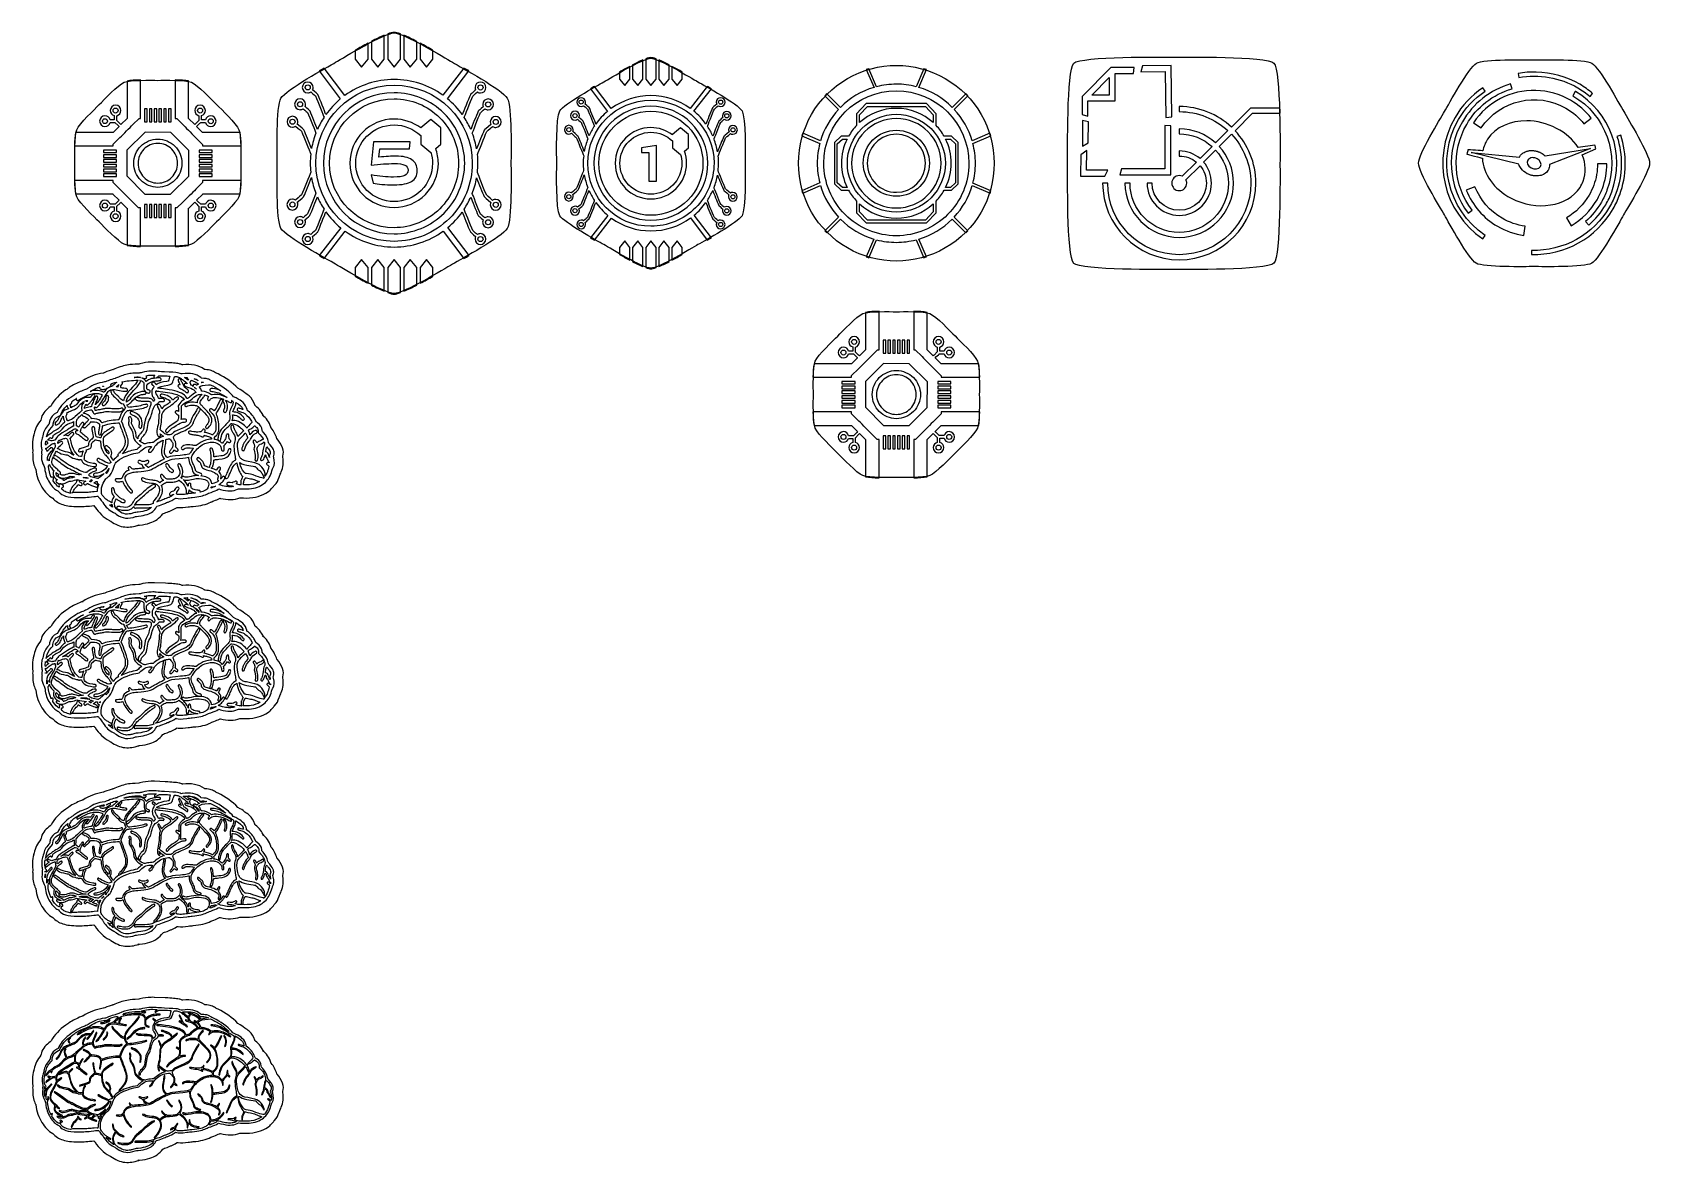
# Model space of a CAD drawing. Extents: x 3 to 173, y 187 to 306.
import ezdxf

# ---------------------------------------------------------------- set-up
doc = ezdxf.new("R2010")
doc.units = 0
doc.layers.add('Layer_1', color=7, linetype='CONTINUOUS')

msp = doc.modelspace()

# ---------------------------------------------------------------- linework, layer by layer
at = {"layer": 'Layer_1', "color": 7}
for points in [[(36.939141, 304.167248), (36.939141, 303.234041), (37.612726, 302.400603), (38.286312, 303.234041), (38.286312, 304.899813), (38.286312, 304.905877), (38.286312, 304.905877)], [(38.647356, 305.0977), (38.647356, 304.899813), (38.647356, 304.817682), (38.647356, 303.234041), (39.321492, 302.400603), (39.995077, 303.234041), (39.995077, 304.817682), (39.995077, 304.899813), (39.995077, 305.742621), (39.995077, 305.742621)], [(40.356124, 305.884835), (40.356124, 304.817682), (40.356124, 303.234041), (41.029709, 302.400603), (41.703845, 303.234041), (41.703845, 304.899813), (41.703845, 305.884835)], [(42.064892, 305.742621), (42.064892, 304.817682), (42.064892, 303.234041), (42.738477, 302.400603), (43.412063, 303.234041), (43.412063, 304.899813), (43.412063, 305.0977)], [(43.77366, 304.906979), (43.77366, 304.817682), (43.77366, 303.234041), (44.447243, 302.400603), (45.120828, 303.234041), (45.120828, 304.167799)], [(66.145283, 302.622743), (66.145283, 302.463442), (66.145283, 302.396745), (66.145283, 301.118477), (66.688781, 300.445994), (67.232829, 301.118477), (67.232829, 302.396745), (67.232829, 302.463442), (67.232829, 303.143641), (67.232829, 303.143641)], [(67.524424, 303.258294), (67.524424, 302.396745), (67.524424, 301.118477), (68.067922, 300.445994), (68.61197, 301.118477), (68.61197, 302.463442), (68.61197, 303.258294)], [(68.903562, 303.143641), (68.903562, 302.396745), (68.903562, 301.118477), (69.447063, 300.445994), (69.991111, 301.118477), (69.991111, 302.463442), (69.991111, 302.622743)], [(33.142922, 301.981129), (35.367076, 299.032127)], [(35.853246, 299.40089), (33.675396, 302.287604)], [(48.382369, 302.289258), (46.16483, 299.428451)], [(46.651003, 299.059688), (48.915947, 301.98168)], [(64.766142, 301.871988), (64.766142, 301.118477), (65.31019, 300.445994), (65.853688, 301.118477), (65.853688, 302.463442), (65.853688, 302.468403), (65.853688, 302.468403)], [(70.282703, 302.468954), (70.282703, 302.396745), (70.282703, 301.118477), (70.826201, 300.445994), (71.370252, 301.118477), (71.370252, 301.872539)], [(90.746572, 302.120035), (91.559614, 300.24921)], [(91.836325, 300.320317), (91.016116, 302.209332), (91.016116, 302.209332)], [(96.804426, 302.20878), (95.995242, 300.323073)], [(96.270851, 300.247005), (97.078382, 302.127752)], [(159.372873, 301.722057), (159.450044, 301.296519)], [(12.920038, 300.925732), (12.920038, 296.974821), (12.275179, 296.329968), (12.179588, 296.422799)], [(13.539476, 296.339361), (14.178802, 296.974821), (14.331866, 296.974821), (14.331866, 301.042323), (14.331866, 301.042323)], [(17.979969, 301.043452), (17.979969, 296.974844), (18.153477, 296.974844), (18.858565, 296.263128)], [(20.034441, 296.332199), (19.391797, 296.974844), (19.391797, 300.927963)], [(61.702487, 300.107548), (63.497796, 297.726849)], [(63.89026, 298.024505), (62.132436, 300.354492)], [(74.002305, 300.355595), (72.212508, 298.047105)], [(72.604974, 297.748898), (74.433354, 300.108099)], [(155.895257, 299.853989), (155.656579, 300.207869), (155.656579, 300.207869)], [(158.737873, 300.106996), (158.587392, 300.621832), (158.587392, 300.621832)], [(32.999053, 299.492943), (32.98803, 299.514991), (32.970391, 299.533733)], [(49.091232, 299.524913), (49.073593, 299.506172), (49.063673, 299.483021)], [(61.586731, 298.098919), (61.577911, 298.117109), (61.56358, 298.131441)], [(74.574465, 298.124826), (74.560134, 298.109944), (74.551867, 298.091202)], [(86.384254, 299.36947), (87.825131, 297.928594)], [(90.731687, 298.539891), (89.730131, 297.485417), (89.730131, 296.254002)], [(90.029992, 296.539531), (90.029992, 297.366354), (90.860121, 298.241133), (90.860121, 298.241133)], [(98.093719, 296.246808), (98.093719, 297.485388), (97.09216, 298.539863), (94.924784, 298.539863), (90.731687, 298.539863), (90.731687, 298.539891)], [(90.860121, 298.241133), (94.924784, 298.241133), (96.96428, 298.241133), (97.794961, 297.366354), (97.794961, 296.539531)], [(101.234545, 299.589405), (99.796425, 298.151285)], [(123.697119, 298.236723), (123.697119, 297.703147)], [(134.300846, 298.072461), (131.194748, 298.072461), (129.193284, 296.070447)], [(166.952634, 299.291749), (167.223832, 299.613108)], [(11.561804, 297.279843), (11.561804, 296.842754), (11.129139, 296.842754)], [(11.133013, 296.561494), (11.633089, 296.561494), (11.976239, 296.229949)], [(11.842515, 296.768709), (11.842515, 297.273761)], [(20.466554, 297.27323), (20.466554, 296.773154), (20.135009, 296.430005)], [(20.673769, 296.563728), (21.178825, 296.563728)], [(21.184901, 296.844434), (20.747814, 296.844434), (20.747814, 297.277104)], [(32.177742, 297.754961), (32.166718, 297.778663), (32.148529, 297.796302)], [(45.409666, 293.831411), (45.953714, 294.273485), (45.953714, 296.003199), (44.890422, 296.868056), (43.828231, 296.003199), (43.828231, 295.978394)], [(49.913647, 297.77701), (49.895455, 297.758819), (49.884432, 297.735117)], [(60.923619, 296.696076), (60.914799, 296.715369), (60.899918, 296.729701)], [(75.23813, 296.713715), (75.223246, 296.699384), (75.214426, 296.680091)], [(129.57142, 295.694518), (131.416338, 297.538885), (134.319035, 297.538885)], [(166.310468, 296.403381), (167.076106, 297.002001)], [(7.371632, 294.087065), (11.444109, 294.087065), (11.444109, 294.261123), (12.155274, 294.96566)], [(12.074598, 296.128829), (11.444109, 295.498892), (7.488226, 295.498892)], [(20.232266, 294.879477), (20.867722, 294.240147), (20.867722, 294.087085), (24.94076, 294.087085)], [(24.825268, 295.498913), (20.867722, 295.498913), (20.235028, 296.131064), (20.327857, 296.226655)], [(31.533372, 295.77224), (31.522899, 295.795391), (31.504709, 295.813581)], [(43.828231, 295.170313), (43.828231, 294.273485), (44.890422, 293.40918)], [(50.557464, 295.779957), (50.538724, 295.761766), (50.528801, 295.739167)], [(60.403272, 295.095347), (60.395005, 295.114088), (60.380121, 295.128971)], [(71.602865, 293.528793), (72.042184, 293.885981), (72.042184, 295.281658), (71.18394, 295.980048), (70.3268, 295.281658)], [(70.3268, 294.609727), (70.3268, 293.885981), (71.18394, 293.188143), (71.191659, 293.194206)], [(75.757924, 295.101962), (75.743043, 295.087079), (75.734774, 295.068889)], [(83.966623, 295.155981), (85.85233, 294.346246)], [(88.882911, 295.102513), (88.111211, 295.102513), (87.391875, 294.448772), (87.391875, 291.806797), (87.391875, 290.078737), (88.111211, 289.423342)], [(88.725265, 289.722652), (88.226965, 289.722652), (87.691186, 290.210477), (87.691186, 292.719609), (87.691186, 294.315378), (88.226965, 294.803754), (88.226965, 294.803754)], [(88.226965, 294.803754), (88.721407, 294.803754)], [(98.940936, 289.423314), (99.712639, 289.423314), (100.431975, 290.078709), (100.431975, 292.719581), (100.431975, 294.448743), (99.712639, 295.102485)], [(99.098585, 294.803754), (99.596332, 294.803754), (100.132665, 294.315378), (100.132665, 291.806797), (100.132665, 290.210477), (99.596332, 289.722652), (99.102443, 289.722652)], [(103.769033, 295.428833), (101.898207, 294.616341)], [(101.969313, 294.33908), (103.858328, 295.158737)], [(123.697119, 295.883034), (123.697119, 295.349458)], [(128.817909, 295.695621), (127.528063, 294.405777)], [(127.906749, 294.029848), (129.196592, 295.31859)], [(170.185512, 295.222127), (169.783675, 295.090386)], [(38.853511, 294.535313), (38.59885, 292.04878)], [(39.418508, 292.90151), (39.519931, 293.771328), (42.654141, 293.771328), (42.730759, 294.535313), (38.853511, 294.535313), (38.853511, 294.535313)], [(123.697119, 293.560764), (123.697119, 293.027188)], [(127.148827, 294.02599), (125.882135, 292.759297)], [(126.26027, 292.383368), (127.527513, 293.650061)], [(159.461618, 292.158472), (154.438945, 293.387682), (159.514534, 292.897101)], [(161.771762, 293.36398), (161.77562, 293.361224)], [(162.227065, 293.036558), (167.010512, 293.827552), (167.010512, 293.827552)], [(167.010512, 293.827552), (162.682922, 292.119887)], [(167.454792, 294.177574), (165.706338, 293.92622)], [(166.124159, 293.142391), (167.560625, 293.778494)], [(125.506206, 292.383368), (124.014066, 290.89178)], [(124.399367, 290.522465), (125.885442, 292.007991)], [(168.711564, 292.21635), (167.740322, 292.219106), (167.740322, 292.219106)], [(12.070187, 289.619995), (11.444118, 290.250481), (11.444118, 290.438909), (7.370532, 290.438909), (7.370523, 290.438905)], [(20.867722, 290.438905), (20.867722, 290.228928), (20.165402, 289.532682)], [(24.939666, 290.438917), (20.867737, 290.438917), (20.867722, 290.438905)], [(38.59885, 291.039505), (38.823745, 290.173546)], [(85.854534, 290.187326), (83.965519, 289.367669)], [(84.055368, 289.098125), (85.925643, 289.910065)], [(116.162557, 290.169136), (115.628979, 290.169136)], [(118.516245, 290.169136), (117.98267, 290.169136)], [(120.837966, 290.169136), (120.305491, 290.169136)], [(154.834167, 289.792656), (153.923007, 289.434366)], [(7.486015, 289.027078), (11.426429, 289.027078), (11.426429, 289.009382), (12.07073, 288.365081), (11.983424, 288.27501)], [(11.637512, 287.937935), (11.132453, 287.937935)], [(11.844723, 287.227886), (11.844723, 287.728515), (12.176274, 288.071666)], [(12.271868, 288.163941), (12.902354, 287.533457), (12.92005, 287.533457), (12.92005, 283.598015)], [(14.331877, 283.483077), (14.331877, 287.551141), (14.121346, 287.551141), (13.425651, 288.253459)], [(18.798883, 288.177217), (18.168398, 287.551152), (17.979969, 287.551152), (17.979969, 283.4842)], [(19.391797, 283.600792), (19.391797, 287.533468), (19.409492, 287.533468), (20.041641, 288.165609), (20.13171, 288.078307)], [(20.242225, 288.366199), (20.884869, 289.009394), (20.884869, 289.02709), (24.822523, 289.02709)], [(21.178285, 287.940159), (20.678206, 287.940159), (20.335056, 288.271708)], [(31.503056, 288.745347), (31.520144, 288.764088), (31.531168, 288.78724)], [(50.526597, 288.754167), (50.537621, 288.731016), (50.555813, 288.712826)], [(60.37902, 289.423893), (60.392798, 289.438776), (60.401618, 289.457518)], [(60.898814, 287.81269), (60.913699, 287.827022), (60.921965, 287.846314)], [(75.213326, 287.829779), (75.222145, 287.811036), (75.236476, 287.796705)], [(75.73312, 289.431059), (75.741939, 289.412318), (75.756824, 289.397435)], [(89.730131, 288.27902), (89.730131, 287.040437), (90.731687, 285.987065), (92.899066, 285.987065), (92.899066, 285.985936), (97.09216, 285.985936), (98.093719, 287.040409), (98.093719, 288.271826)], [(97.794408, 287.986325), (97.794408, 287.160051), (96.96428, 286.285273), (94.924231, 286.285273), (92.899066, 286.285273), (90.860121, 286.285273), (90.029992, 287.160051), (90.029992, 287.985772)], [(11.126379, 287.657234), (11.563463, 287.657234), (11.563463, 287.224011)], [(20.46878, 287.732946), (20.46878, 287.227339)], [(20.749489, 287.22126), (20.749489, 287.658899), (21.182156, 287.658899)], [(32.146875, 286.749949), (32.165064, 286.767588), (32.175537, 286.791289)], [(49.882778, 286.770895), (49.893801, 286.747742), (49.91144, 286.730103)], [(61.561926, 286.401579), (61.576811, 286.416464), (61.585077, 286.434653)], [(63.53252, 286.776407), (61.704141, 284.418308)], [(62.13464, 284.17026), (63.924987, 286.47875)], [(72.247235, 286.501901), (74.005062, 284.171914)], [(74.54966, 286.428038), (74.559033, 286.409298), (74.573364, 286.394414)], [(87.825131, 286.597814), (86.379843, 285.152526)], [(86.589856, 284.937001), (88.027978, 286.375121)], [(101.439596, 285.156937), (99.999269, 286.597814)], [(154.11483, 286.99634), (154.531548, 287.314393)], [(164.47437, 286.513477), (164.967708, 285.678385)], [(166.468117, 286.133138), (166.816484, 285.736263)], [(32.968737, 285.000941), (32.986926, 285.019684), (32.997953, 285.042834)], [(35.410069, 285.465617), (33.145126, 282.544174)], [(33.678151, 282.236597), (35.896242, 285.097405)], [(46.207827, 285.125517), (48.385676, 282.238801)], [(49.060916, 285.034015), (49.072492, 285.010864), (49.090131, 284.992122)], [(65.31019, 284.080411), (64.766142, 283.40793), (64.766142, 282.654969)], [(65.853688, 282.058004), (65.853688, 282.12966), (65.853688, 283.40793), (65.31019, 284.080411), (65.31019, 284.080411)], [(66.688781, 284.080411), (66.145283, 283.40793), (66.145283, 282.12966), (66.145283, 282.062413), (66.145283, 281.903663)], [(67.232829, 281.382215), (67.232829, 282.062413), (67.232829, 282.12966), (67.232829, 283.40793), (66.688781, 284.080411), (66.688781, 284.080411)], [(68.067922, 284.080411), (67.524424, 283.40793), (67.524424, 282.062413), (67.524424, 281.268112)], [(68.61197, 281.267562), (68.61197, 282.12966), (68.61197, 283.40793), (68.067922, 284.080411), (68.067922, 284.080411)], [(69.447063, 284.080411), (68.903562, 283.40793), (68.903562, 282.062413), (68.903562, 281.382215)], [(69.991111, 281.903663), (69.991111, 282.12966), (69.991111, 283.40793), (69.447063, 284.080411), (69.447063, 284.080411)], [(70.826201, 284.080411), (70.282703, 283.40793), (70.282703, 282.062413), (70.282703, 282.057451)], [(71.370252, 282.654419), (71.370252, 283.40793), (70.826201, 284.080411), (70.826201, 284.080411)], [(91.553549, 284.27885), (90.745468, 282.399205)], [(91.019424, 282.317626), (91.828606, 284.203333)], [(97.077279, 282.406924), (96.26534, 284.276646)], [(160.789496, 283.087122), (160.776268, 282.657726)], [(37.612726, 282.125802), (36.939141, 281.292366), (36.939141, 280.359159)], [(38.286312, 279.62053), (38.286312, 279.708724), (38.286312, 281.292366), (37.612726, 282.125802), (37.612726, 282.125802)], [(39.321492, 282.125802), (38.647356, 281.292366), (38.647356, 279.708724), (38.647356, 279.625491), (38.647356, 279.428706)], [(39.995077, 278.783233), (39.995077, 279.625491), (39.995077, 279.708724), (39.995077, 281.292366), (39.321492, 282.125802), (39.321492, 282.125802)], [(41.029709, 282.125802), (40.356124, 281.292366), (40.356124, 279.625491), (40.356124, 278.641572)], [(41.703845, 278.641021), (41.703845, 279.708724), (41.703845, 281.292366), (41.029709, 282.125802), (41.029709, 282.125802)], [(42.738477, 282.125802), (42.064892, 281.292366), (42.064892, 279.625491), (42.064892, 278.783233)], [(43.412063, 279.428706), (43.412063, 279.708724), (43.412063, 281.292366), (42.738477, 282.125802), (42.738477, 282.125802)], [(44.447243, 282.125802), (43.77366, 281.292366), (43.77366, 279.625491), (43.77366, 279.619426)], [(45.120828, 280.358606), (45.120828, 281.292366), (44.447243, 282.125802), (44.447243, 282.125802)], [(90.676414, 276.560109), (90.676414, 272.609196), (90.031556, 271.964343), (89.935964, 272.057175)], [(91.295852, 271.973739), (91.935179, 272.609196), (92.088242, 272.609196), (92.088242, 276.676701), (92.088242, 276.676701)], [(95.736345, 276.67783), (95.736345, 272.609221), (95.909852, 272.609221), (96.614942, 271.897507)], [(97.790818, 271.966579), (97.148173, 272.609221), (97.148173, 276.562342)], [(89.31818, 272.914219), (89.31818, 272.47713), (88.885516, 272.47713)], [(89.598892, 272.403086), (89.598892, 272.908137)], [(98.222932, 272.907609), (98.222932, 272.407534), (97.891386, 272.064383)], [(98.941278, 272.478812), (98.504192, 272.478812), (98.504192, 272.911481)], [(15.445525, 271.322878), (15.445243, 271.322878)], [(16.961541, 271.269058), (16.944269, 271.270751), (15.802697, 271.324221), (15.801851, 271.324221), (15.785792, 271.324503), (15.768915, 271.324503), (15.769113, 271.324289)], [(15.769113, 271.324289), (15.769395, 271.324007)], [(89.830975, 271.763206), (89.200485, 271.133269), (85.244604, 271.133269)], [(88.889388, 272.19587), (89.389466, 272.19587), (89.732615, 271.864324)], [(102.581645, 271.133292), (98.624099, 271.133292), (97.991405, 271.765442), (98.084234, 271.861033)], [(98.430145, 272.198108), (98.935201, 272.198108)], [(14.034194, 269.742459), (14.230426, 269.742459), (14.32799, 269.695057)], [(14.637213, 269.191149), (14.637749, 269.191149), (14.664757, 269.145398), (14.664757, 268.85656)], [(15.406141, 269.956228), (15.406169, 269.956332)], [(15.458533, 270.375229), (15.457968, 270.375229)], [(15.762754, 270.376403), (15.76219, 270.376403), (15.758885, 270.376403), (15.758947, 270.376358)], [(16.465578, 269.423725), (16.465578, 269.42429)], [(18.718922, 270.085917), (18.620805, 270.071581), (18.519933, 270.116228)], [(19.061839, 268.600895), (18.984118, 268.651608), (18.784025, 269.049033)], [(19.35728, 269.455828), (19.335781, 269.432686), (19.352319, 269.42055), (19.352319, 269.419986)], [(20.98717, 269.611301), (20.986606, 269.611301), (20.746277, 269.625638), (20.680683, 269.683516), (20.680146, 269.684081)], [(20.866506, 269.178031), (20.739726, 269.155425), (20.710513, 269.180232), (20.745238, 269.185736), (20.745802, 269.185736)], [(21.77409, 270.427466), (21.773526, 270.427466)], [(85.12801, 269.721442), (89.200485, 269.721442), (89.200485, 269.895499), (89.911651, 270.600036)], [(97.988642, 270.513857), (98.624099, 269.874524), (98.624099, 269.721464), (102.697136, 269.721464)], [(9.111843, 267.68748), (9.049557, 267.593771), (8.81474, 267.588804)], [(9.353838, 267.938294), (9.353273, 267.937729), (9.352172, 267.937729)], [(9.711563, 267.740989), (9.706601, 267.741554), (9.702743, 267.741554)], [(10.008669, 268.65548), (10.008669, 268.654915)], [(13.818153, 267.583253), (13.818116, 267.583368)], [(15.526334, 267.943247), (15.525769, 267.943247)], [(17.761534, 267.355711), (17.707514, 267.308859)], [(18.936151, 268.957545), (18.936151, 268.956981)], [(19.383742, 267.203528), (19.56013, 267.260303), (19.763531, 267.449922)], [(20.297653, 268.916741), (20.26458, 268.885324), (20.212764, 268.909031)], [(20.531367, 268.678134), (20.518139, 268.692471)], [(20.82737, 268.254806), (20.753507, 268.260309), (20.746892, 268.285117)], [(21.475598, 268.933353), (21.675691, 268.942158), (21.675691, 268.942116)], [(21.675691, 268.942116), (21.939724, 268.809824)], [(21.891215, 267.879428), (21.824518, 267.861789), (21.728608, 267.926282)], [(22.808949, 267.399173), (22.808412, 267.399173)], [(24.385961, 267.550859), (24.128543, 267.676535), (24.006175, 267.815442)], [(5.640273, 266.155126), (5.570268, 266.011258), (5.472703, 265.963853)], [(5.735105, 265.620005), (5.885586, 265.684498), (5.885578, 265.684433)], [(5.899909, 265.703734), (5.97763, 265.875712), (5.97763, 265.876277)], [(8.194618, 266.243366), (8.181391, 266.26267), (7.894757, 265.991471)], [(8.470778, 266.46105), (8.450382, 266.452244)], [(8.615197, 266.818253), (8.615762, 266.818253), (8.615762, 266.817688)], [(9.16973, 266.309496), (9.170294, 266.309496), (9.189037, 266.309496), (9.191238, 266.303993), (9.191238, 266.303428)], [(9.562733, 266.216264), (9.572653, 266.220131), (9.572656, 266.220215)], [(9.572656, 266.220215), (9.573756, 266.218522)], [(12.478687, 266.42028), (12.478122, 266.42028), (12.478122, 266.420844)], [(12.510084, 266.922472), (12.545362, 266.915868), (12.554731, 266.880039)], [(13.210162, 266.559652), (13.072358, 266.546416), (13.0685, 266.549718)], [(18.373911, 266.83428), (18.305009, 266.701988), (18.316033, 266.399923)], [(22.092934, 266.186501), (22.082461, 266.175466), (22.038916, 266.215705)], [(22.322239, 265.846415), (22.284757, 265.922482), (22.338227, 265.983668), (22.338763, 265.983668)], [(25.668667, 266.157387), (25.557319, 266.247785), (25.546284, 266.313933), (25.54572, 266.313933)], [(27.177009, 265.715385), (27.272894, 265.649573), (27.265895, 265.663966)], [(89.826564, 265.254358), (89.200493, 265.884842), (89.200493, 266.073271), (85.126909, 266.073271), (85.126901, 266.073282)], [(98.624099, 266.073282), (98.624099, 265.863306), (97.921778, 265.167058)], [(102.696041, 266.073293), (98.624113, 266.073293), (98.624099, 266.073282)], [(4.961198, 264.450326), (5.131522, 264.630023), (5.142549, 264.813027)], [(6.709644, 265.144254), (6.645153, 265.122749), (6.632473, 265.157476)], [(7.284011, 265.055495), (7.283447, 264.870287), (7.282882, 264.588065), (7.32698, 264.597999)], [(7.834127, 264.48167), (7.826409, 264.467897)], [(9.115676, 265.063767), (9.115676, 265.062638), (9.10851, 265.0461), (9.206074, 265.0461)], [(9.214377, 265.365243), (9.150988, 265.365243), (9.154295, 265.35037)], [(10.262226, 264.946871), (10.262791, 264.946871)], [(11.927964, 264.919295), (12.066868, 264.925899), (12.087264, 264.877391)], [(12.099428, 265.368607), (12.056985, 265.243481), (11.939024, 265.237413)], [(12.461062, 264.788674), (12.342551, 265.101766), (12.386648, 265.24067)], [(13.089421, 265.296358), (13.089421, 265.295793)], [(13.386511, 265.393922), (13.385975, 265.393922)], [(21.223689, 264.382923), (21.224226, 264.382923), (21.255092, 264.352056), (21.271077, 264.352056)], [(21.462926, 265.469919), (21.530727, 265.335423), (21.530163, 265.207543)], [(23.546517, 264.50532), (23.889925, 264.849278), (23.889922, 264.849341)], [(23.889922, 264.849341), (23.955516, 264.849341)], [(25.183626, 264.100791), (25.198499, 264.084253), (25.11692, 264.007632)], [(25.527564, 264.375295), (25.51763, 264.387966)], [(25.728179, 264.056793), (25.687943, 264.142233), (25.711085, 264.165375)], [(26.268914, 264.545161), (26.343327, 264.614613), (26.343381, 264.614523)], [(26.343381, 264.614523), (26.358254, 264.605153)], [(26.63164, 264.933702), (26.63164, 264.933138), (26.526357, 265.005347), (26.4095, 265.239061)], [(26.725902, 264.048425), (26.724773, 263.862666), (26.913289, 263.662023)], [(27.283715, 263.8941), (27.16355, 264.0308), (27.155845, 264.108521), (27.155845, 264.109086)], [(85.242392, 264.661454), (89.182806, 264.661454), (89.182806, 264.643759), (89.827106, 263.999457), (89.7398, 263.909385)], [(97.998602, 264.000577), (98.641244, 264.64377), (98.641244, 264.661465), (102.578899, 264.661465)], [(4.356529, 262.253647), (4.356529, 262.253082), (4.357065, 262.253082)], [(5.041643, 263.041924), (4.983765, 263.024286), (4.928091, 263.046327), (4.927526, 263.046892)], [(5.360244, 263.121844), (5.351424, 263.103105), (5.279768, 263.092634)], [(5.340437, 262.549608), (5.361934, 262.466925), (5.332168, 262.384793)], [(6.420798, 263.612933), (6.420262, 263.612933)], [(6.828699, 263.661995), (6.714047, 263.54183), (6.688689, 263.554502)], [(9.534068, 263.102966), (9.572103, 263.138244), (9.572105, 263.138368)], [(9.572105, 263.138368), (9.635495, 263.133401)], [(10.437478, 263.039633), (10.436377, 263.317997), (10.469451, 263.387452), (10.469451, 263.386323)], [(14.093198, 262.258044), (13.945472, 262.118036), (13.77184, 262.083862)], [(15.76392, 262.931141), (15.669113, 262.852316), (15.543987, 262.844047)], [(17.272581, 263.223749), (17.402666, 263.230353), (17.42637, 263.205546)], [(18.124206, 262.289972), (18.12367, 262.290536), (18.023902, 262.384242), (18.034925, 262.475744)], [(20.295985, 262.619074), (20.192356, 262.531983), (20.09865, 262.538587)], [(22.114984, 263.376414), (22.114984, 263.376979), (22.111676, 263.391852), (22.232944, 263.51257)], [(22.629283, 263.016488), (22.629847, 263.016488)], [(22.963872, 262.800989), (22.933005, 262.767365), (22.869062, 262.82855)], [(23.10165, 262.492903), (23.101113, 262.493468), (23.099448, 262.499536), (23.142442, 262.539225)], [(24.70461, 263.610207), (24.574522, 263.481773)], [(25.356659, 263.826914), (25.373733, 263.843453)], [(27.618342, 262.382103), (27.618907, 262.381539)], [(88.882756, 263.291609), (89.319839, 263.291609), (89.319839, 262.858387)], [(89.393889, 263.57231), (88.88883, 263.57231)], [(89.601099, 262.862262), (89.601099, 263.36289), (89.932651, 263.706041)], [(90.028245, 263.798317), (90.65873, 263.167832), (90.676425, 263.167832), (90.676425, 259.23239)], [(92.088253, 259.117452), (92.088253, 263.185516), (91.877721, 263.185516), (91.182026, 263.887835)], [(96.555261, 263.811595), (95.924774, 263.18553), (95.736345, 263.18553), (95.736345, 259.118578)], [(97.148173, 259.23517), (97.148173, 263.167846), (97.165868, 263.167846), (97.798018, 263.799987), (97.888086, 263.712685)], [(98.934662, 263.574537), (98.434581, 263.574537), (98.091433, 263.906086)], [(98.225156, 263.367324), (98.225156, 262.861717)], [(98.505865, 262.855638), (98.505865, 263.293277), (98.938532, 263.293277)], [(4.768827, 261.275747), (4.705988, 261.120858), (4.705988, 260.940608)], [(5.036721, 260.609951), (5.036156, 260.609951), (4.998675, 260.683264), (5.006393, 260.844768)], [(5.178368, 261.243291), (5.178368, 261.242727)], [(8.017092, 261.378227), (7.850076, 261.403035), (7.700145, 261.556273), (7.70071, 261.556273)], [(8.416205, 261.135132), (8.416205, 261.135697)], [(8.928283, 262.178593), (8.928283, 262.178028)], [(11.093458, 260.68761), (10.999202, 260.657844), (10.84431, 260.715722)], [(11.333753, 261.175976), (11.213589, 261.370554), (11.242802, 261.440009)], [(14.041893, 261.769167), (14.201193, 261.801137), (14.376482, 261.96981)], [(15.138278, 260.947836), (15.137714, 260.947836)], [(15.221494, 261.843581), (15.222059, 261.843581), (15.222059, 261.843016)], [(16.841532, 261.135254), (16.855863, 261.120917), (16.54994, 260.962167)], [(17.040521, 260.599469), (17.039957, 260.598905)], [(19.395852, 261.297278), (19.396416, 261.220107)], [(24.359548, 260.977051), (24.358984, 260.977616), (24.354581, 260.997456), (24.327008, 260.983119), (24.327008, 260.983683)], [(27.508665, 261.874422), (27.526869, 261.868354), (27.531836, 261.955448)], [(27.653036, 260.724674), (27.652471, 260.724674)], [(27.947984, 261.588892), (27.886798, 261.454396), (27.927587, 261.289031)], [(28.366858, 261.280209), (28.366858, 261.280773), (28.338196, 261.407553), (28.366858, 261.485827), (28.366858, 261.486392)], [(5.080804, 260.027862), (5.195457, 259.905493), (5.189945, 259.891156)], [(5.189392, 258.719863), (5.124348, 258.815226), (5.141987, 258.905072)], [(5.464448, 259.68488), (5.464448, 259.685007)], [(6.701375, 259.213594), (6.931784, 259.291868), (7.11148, 259.285801)], [(7.545284, 258.928203), (7.640094, 258.966235), (7.736004, 258.933161), (7.736569, 258.933161)], [(7.878772, 259.455137), (7.879337, 259.455701), (7.791695, 259.431995), (7.616407, 259.494281)], [(8.440459, 259.182849), (8.647718, 259.183413), (8.647718, 259.183399)], [(8.647718, 259.183399), (8.6852, 259.149775)], [(9.339492, 260.338109), (9.340028, 260.338109), (9.347194, 260.33698)], [(10.737376, 260.421367), (10.841555, 260.383885)], [(17.51291, 259.000931), (17.147455, 258.988796), (17.066426, 259.031239)], [(18.354099, 258.884176), (18.383865, 258.902915), (18.383834, 258.902831)], [(18.383834, 258.902831), (18.408085, 258.884091)], [(18.671565, 259.078635), (18.605971, 259.131552), (18.593291, 259.113377)], [(22.346508, 259.974414), (22.326114, 259.935276), (22.235713, 259.98213)], [(22.631473, 259.712021), (22.58958, 259.755015), (22.656278, 259.882898), (22.655741, 259.882898)], [(25.097065, 259.252877), (25.083829, 259.265012), (25.031463, 259.148708)], [(27.182882, 259.497589), (27.183447, 259.497589), (27.353773, 259.170169)], [(27.435846, 259.314113), (27.447418, 259.497117)], [(9.76394, 257.699613), (9.437068, 257.661578)], [(11.508508, 257.223307), (11.552606, 257.174801), (11.51347, 257.115269)], [(12.40313, 256.901949), (12.166659, 257.015498), (11.913099, 257.270711)], [(12.443925, 258.793117), (12.447783, 258.77878)], [(16.359217, 258.610635), (16.354806, 258.607333), (16.331105, 258.626072)], [(16.549945, 258.330741), (16.549945, 258.331305), (16.542229, 258.347279), (16.562073, 258.365483), (16.562637, 258.366047)], [(16.970536, 258.616849), (16.9711, 258.616849), (17.084649, 258.665908), (17.389472, 258.674713)], [(18.171614, 257.413491), (18.12862, 257.435532), (18.12862, 257.465848)], [(19.442167, 257.764044), (19.449333, 257.839559), (19.466972, 257.850593), (19.441064, 257.884217)], [(21.834969, 258.505978), (21.832203, 258.52802), (21.832203, 258.528584)], [(22.181154, 258.247993), (22.231316, 258.260665), (22.231316, 258.260665)], [(22.520134, 257.93432), (22.52067, 257.93432), (22.573036, 257.966844), (22.758795, 257.916131)], [(24.094389, 258.673556), (23.983594, 258.621193), (23.780747, 258.629462)], [(24.55245, 257.936536), (24.654975, 257.984494), (24.833018, 257.969621)], [(13.787797, 255.953806), (13.788333, 255.953806)], [(16.030682, 256.082753), (16.065407, 256.14835), (16.174548, 256.179217)], [(18.036001, 257.006591), (18.038202, 257.008284), (18.084503, 256.992847)], [(12.760872, 254.898208), (12.760872, 254.897643)], [(16.669529, 255.333276), (16.743191, 255.381812)], [(15.445524, 248.087), (15.445242, 248.087)], [(16.961823, 248.03318), (16.944551, 248.034874), (15.802979, 248.088343), (15.802132, 248.088343), (15.786073, 248.088626), (15.769197, 248.088626), (15.769112, 248.088411)], [(15.769112, 248.088411), (15.769394, 248.088129)], [(21.77409, 247.191588), (21.773807, 247.191588)], [(10.040139, 245.413337), (10.040139, 245.412772)], [(11.875687, 245.963535), (11.85474, 245.943694)], [(12.694165, 246.348395), (12.841892, 246.387531)], [(14.034721, 246.538012), (14.237568, 246.538012), (14.343952, 246.486749)], [(14.665313, 245.971355), (14.696179, 245.918438), (14.696179, 245.621334)], [(15.405607, 246.751869), (15.418837, 246.752433), (15.4189, 246.752315)], [(18.449481, 246.297547), (18.448945, 246.297547)], [(18.723493, 246.819024), (18.616559, 246.80305), (18.507418, 246.851555)], [(19.044795, 245.338432), (18.959905, 245.393553), (18.755957, 245.799247)], [(19.380484, 246.198899), (19.339694, 246.154802), (19.333629, 246.159205), (19.333065, 246.159769)], [(19.621917, 245.646568), (19.621352, 245.646568)], [(19.740978, 245.59421), (19.740978, 245.593646)], [(20.319203, 245.657594), (20.319203, 245.658159), (20.270695, 245.611857), (20.199038, 245.644931)], [(20.455906, 246.111797), (20.455906, 246.112362), (20.579928, 245.991647)], [(20.508272, 245.420291), (20.47024, 245.461631), (20.48016, 245.471565)], [(20.633946, 245.963453), (20.740332, 245.981656)], [(20.872071, 245.911101), (20.73096, 245.885193), (20.650484, 245.954647)], [(20.985118, 246.344422), (20.733762, 246.358759), (20.659899, 246.424903), (20.659363, 246.424903)], [(21.474553, 245.728429), (21.682912, 245.737799), (21.95356, 245.6022)], [(9.137189, 244.434429), (9.066633, 244.326942), (8.815278, 244.321975)], [(9.358237, 244.671431), (9.357136, 244.671431), (9.356571, 244.671431)], [(9.707162, 244.474084), (9.706061, 244.474084), (9.704961, 244.474084)], [(9.779936, 244.434948), (9.779371, 244.434948)], [(12.516204, 243.717108), (12.570775, 243.707174), (12.584556, 243.651502)], [(15.716571, 243.893073), (15.691766, 243.873233)], [(16.331736, 244.211649), (16.331172, 244.211649)], [(17.78253, 244.095906), (17.702052, 244.025901)], [(18.402087, 243.583193), (18.336493, 243.45862), (18.346966, 243.164821)], [(19.37388, 243.997625), (19.544207, 244.052746), (19.742092, 244.236301)], [(20.824671, 244.987032), (20.728758, 244.9942), (20.716631, 245.041055)], [(20.956418, 244.64935), (20.956983, 244.652172)], [(20.972945, 244.554551), (20.967984, 244.551729)], [(21.89954, 244.612751), (21.818511, 244.59181), (21.711024, 244.66402)], [(24.372335, 244.286734), (24.108852, 244.414614), (23.982625, 244.558483)], [(24.354636, 243.865455), (24.353536, 243.895221), (24.353547, 243.8953)], [(24.353547, 243.8953), (24.370636, 243.886495)], [(5.668452, 242.905355), (5.669016, 242.905355), (5.594053, 242.751566), (5.486565, 242.6992)], [(5.722399, 242.413227), (5.869022, 242.476064), (5.949497, 242.653556)], [(6.719617, 241.877784), (6.626461, 241.848018), (6.60331, 241.910307), (6.602746, 241.910871)], [(7.315484, 241.868476), (7.314919, 241.634209), (7.314355, 241.326632), (7.334751, 241.331035)], [(8.220579, 243.024379), (8.22278, 243.021557), (7.916857, 242.732719)], [(8.483458, 243.195798), (8.483458, 243.196363), (8.427784, 243.172656)], [(9.0871, 241.839675), (9.087664, 241.841369), (9.206178, 241.841369)], [(9.214425, 242.097635), (9.12623, 242.097635), (9.124029, 242.10644)], [(9.169746, 243.105408), (9.211639, 243.105972), (9.221009, 243.077863)], [(9.573231, 242.95053), (9.561104, 242.946127), (9.549527, 242.962101)], [(12.129252, 242.121903), (12.080194, 241.976934), (11.940736, 241.969766)], [(12.431318, 241.541553), (12.308949, 241.864564), (12.357454, 242.013942), (12.357454, 242.014506)], [(13.213494, 243.29214), (13.060806, 243.277803), (13.046475, 243.29104)], [(13.34633, 242.847985), (13.344129, 242.84742)], [(13.356812, 242.146217), (13.356812, 242.146781)], [(16.561036, 243.133537), (16.561036, 243.132973), (16.559371, 243.130715), (16.552758, 243.146689)], [(21.490532, 242.248056), (21.491097, 242.248056), (21.562756, 242.106395), (21.561091, 241.971899)], [(22.116738, 242.929454), (22.084768, 242.894176), (22.01752, 242.956462)], [(22.29422, 242.596513), (22.247365, 242.691323), (22.314613, 242.767941), (22.315177, 242.768505)], [(23.731227, 242.712797), (23.731227, 242.712233)], [(25.64895, 242.89712), (25.527682, 242.995237), (25.514451, 243.073508)], [(26.614127, 241.671217), (26.502229, 241.747837), (26.381514, 241.988717)], [(27.177008, 242.479507), (27.272895, 242.413695), (27.265896, 242.428089)], [(4.938569, 241.235804), (4.938569, 241.236369), (5.100626, 241.407796), (5.11165, 241.578673), (5.11165, 241.579238)], [(6.850808, 240.404426), (6.720723, 240.267173), (6.674419, 240.290315)], [(7.731098, 240.813445), (7.731098, 240.794141), (7.727794, 240.79527)], [(7.860607, 241.23073), (7.83525, 241.185532), (7.823125, 241.196003), (7.822561, 241.196003)], [(8.000093, 240.689436), (7.999528, 240.689436)], [(10.406159, 239.802996), (10.406159, 239.80356), (10.405058, 240.08909), (10.441439, 240.164057)], [(11.926425, 241.714589), (12.087379, 241.722293), (12.116042, 241.653392)], [(14.201808, 241.410954), (14.201243, 241.410954), (14.201243, 241.41039)], [(17.017434, 240.872316), (17.017434, 240.871752)], [(22.084757, 240.133684), (22.077041, 240.165654), (22.210433, 240.2996)], [(23.523421, 241.291752), (23.87675, 241.64453), (23.955574, 241.64453)], [(23.565885, 240.457292), (23.56532, 240.457292)], [(24.727274, 240.351379), (24.726738, 240.351379), (24.563027, 240.189872)], [(25.207382, 240.886058), (25.24266, 240.846372), (25.13848, 240.748805)], [(25.33478, 240.61338), (25.381084, 240.658581)], [(25.529276, 241.08573), (25.492345, 241.132584)], [(25.700238, 240.807394), (25.650076, 240.912677), (25.689212, 240.951813)], [(26.247594, 241.331602), (26.339096, 241.417589), (26.339026, 241.417581)], [(26.339026, 241.417581), (26.374854, 241.396076)], [(26.757397, 240.812338), (26.756861, 240.638707), (26.936558, 240.447434)], [(27.260166, 240.637152), (27.132835, 240.781571), (27.124566, 240.870315), (27.125102, 240.869751)], [(4.484468, 238.597012), (4.438717, 238.538034)], [(5.051054, 239.776049), (4.982703, 239.754544), (4.916008, 239.780988)], [(5.388962, 239.871968), (5.388397, 239.871968), (5.372412, 239.837794), (5.284218, 239.825658)], [(5.321739, 239.578728), (5.322304, 239.578728)], [(5.370809, 239.32131), (5.395063, 239.229808), (5.36199, 239.138306)], [(6.056508, 239.678505), (6.055943, 239.678505)], [(9.512629, 239.890081), (9.561137, 239.934732), (9.561135, 239.934814)], [(9.561135, 239.934814), (9.637752, 239.928746)], [(14.114181, 238.999346), (13.960392, 238.853276), (13.777388, 238.816344)], [(14.035915, 238.563688), (14.185845, 238.593451), (14.354515, 238.756062)], [(14.43058, 239.303607), (14.475227, 239.280464), (14.442704, 239.260624)], [(15.238114, 238.633143), (15.238678, 238.633143)], [(15.783813, 239.671249), (15.680734, 239.585812), (15.546238, 239.576442)], [(17.271005, 240.019607), (17.415424, 240.026211), (17.449048, 239.991484)], [(18.102237, 239.031282), (17.990892, 239.136562), (18.00357, 239.243499)], [(20.316474, 239.358716), (20.202925, 239.263906), (20.096541, 239.271075)], [(22.987095, 239.543312), (22.933628, 239.485984), (22.847087, 239.56977)], [(23.071443, 239.247391), (23.063176, 239.273299), (23.121052, 239.326766)], [(27.498235, 238.608589), (27.497671, 238.608589), (27.493804, 238.610283), (27.500408, 238.721077)], [(4.09199, 237.392107), (4.092554, 237.392107)], [(4.798098, 238.02871), (4.737463, 237.878229), (4.737463, 237.614196)], [(4.742958, 237.409571), (4.742961, 237.409695)], [(5.008631, 237.359474), (5.008631, 237.360038), (4.967841, 237.440517), (4.975007, 237.61029)], [(5.104019, 236.813281), (5.232452, 236.676581), (5.219775, 236.643507)], [(8.01277, 238.111322), (7.834177, 238.13723), (7.678182, 238.298184)], [(9.343939, 237.132923), (9.346705, 237.132923), (9.349471, 237.132358)], [(10.749014, 237.215111), (10.885166, 237.165502)], [(11.103445, 237.421819), (10.998715, 237.388746), (10.83335, 237.450482)], [(10.992664, 238.33675), (10.9921, 238.337314)], [(11.30686, 237.923337), (11.178426, 238.132249), (11.213153, 238.216032)], [(16.86366, 237.920416), (16.907757, 237.876319), (16.564349, 237.697725)], [(17.057112, 237.336377), (17.056548, 237.336377)], [(19.389329, 238.092083), (19.426811, 238.101453), (19.427911, 237.984596)], [(22.374684, 236.723418), (22.339959, 236.656721), (22.220895, 236.71901)], [(24.389395, 237.747425), (24.390496, 237.744123), (24.340887, 237.718779)], [(24.48806, 237.511524), (24.48806, 237.510959)], [(27.457457, 238.351702), (27.457457, 238.352267)], [(27.675183, 237.466509), (27.675183, 237.465945)], [(27.976686, 238.339595), (27.920462, 238.216123), (27.969521, 238.014929)], [(28.33613, 238.03762), (28.305263, 238.173769), (28.33668, 238.261414)], [(5.162986, 235.465994), (5.090777, 235.571827), (5.111721, 235.674906)], [(5.946827, 236.200384), (5.946827, 236.200949)], [(6.690968, 236.008024), (6.926889, 236.087397), (7.112648, 236.081329)], [(7.515035, 235.994241), (7.51447, 235.993676)], [(7.533777, 235.721292), (7.63961, 235.763736), (7.747095, 235.727354)], [(7.887105, 236.188807), (7.791195, 236.162899), (7.606537, 236.229047)], [(8.440515, 235.978174), (8.660448, 235.978738), (8.660448, 235.978741)], [(8.660448, 235.978741), (8.706199, 235.937951)], [(10.727517, 236.298451), (10.727517, 236.299015)], [(12.467166, 235.590612), (12.477639, 235.552027)], [(16.379708, 235.350091), (16.379708, 235.350655), (16.355454, 235.330251), (16.311357, 235.365529), (16.310792, 235.365529)], [(16.521302, 235.082429), (16.504213, 235.118807), (16.540595, 235.152431)], [(16.811861, 235.620804), (16.805796, 235.617982)], [(16.957863, 235.409298), (17.077477, 235.461114), (17.388362, 235.470484)], [(17.513556, 235.733287), (17.140385, 235.720615), (17.05164, 235.767467), (17.05164, 235.766902)], [(18.337004, 235.674432), (18.385512, 235.705301), (18.385541, 235.705338)], [(18.385541, 235.705338), (18.427434, 235.672818)], [(18.651817, 235.818154), (18.563623, 235.88926), (18.567481, 235.895327)], [(21.808064, 235.229469), (21.800898, 235.288451)], [(22.174058, 235.042198), (22.250125, 235.062038), (22.250111, 235.062069)], [(22.250111, 235.062069), (22.284285, 235.027895), (22.28485, 235.027895)], [(22.608951, 236.454441), (22.551626, 236.513419), (22.628244, 236.661146)], [(24.107723, 235.408632), (23.989763, 235.352958), (23.779199, 235.362328)], [(25.118652, 236.039766), (25.121959, 236.036464), (25.060223, 235.899761)], [(27.211047, 236.275845), (27.389642, 235.934093)], [(27.395766, 235.94569), (27.41617, 236.26264)], [(9.792091, 234.435863), (9.440967, 234.39397)], [(11.532304, 234.007932), (11.592387, 233.941785), (11.540023, 233.861309)], [(12.389998, 233.637519), (12.148015, 233.753272), (11.890044, 234.012344)], [(18.016264, 233.795442), (18.016828, 233.796006), (18.032814, 233.807577), (18.09455, 233.786636)], [(18.157889, 234.149244), (18.157324, 234.149244), (18.097242, 234.180111), (18.097242, 234.22972)], [(19.363435, 234.974244), (19.37005, 234.891562)], [(19.4108, 234.531782), (19.41962, 234.622181), (19.459859, 234.646988), (19.475294, 234.656358), (19.466474, 234.667393)], [(22.504272, 234.725367), (22.568212, 234.764502), (22.767201, 234.710485)], [(24.538256, 234.729225), (24.649601, 234.78049), (24.835913, 234.765053)], [(16.003212, 232.861684), (16.043452, 232.939956), (16.16527, 232.973579), (16.165835, 232.973579)], [(16.669528, 232.097398), (16.743191, 232.145935)], [(15.445667, 227.172169), (15.445244, 227.172169)], [(16.961684, 227.118349), (16.944406, 227.120042), (15.802833, 227.173512), (15.801987, 227.173512), (15.785931, 227.173794), (15.769054, 227.173794), (15.769114, 227.17358)], [(15.769114, 227.17358), (15.769538, 227.173298)], [(11.900187, 225.0651), (11.917274, 225.052423), (11.871523, 225.00998)], [(12.582591, 225.394174), (12.617869, 225.439375), (12.83615, 225.496703)], [(14.034492, 225.648284), (14.242852, 225.648284), (14.354197, 225.593714)], [(14.213086, 225.224951), (14.212535, 225.224951)], [(14.68658, 225.068958), (14.720755, 225.01053), (14.720755, 224.706258)], [(14.931319, 225.061793), (14.910373, 225.043604)], [(15.618685, 224.993441), (15.618134, 224.993441)], [(17.911189, 225.721597), (17.91174, 225.721597)], [(18.727539, 225.879797), (18.612886, 225.862708), (18.497131, 225.913421), (18.49658, 225.913421)], [(19.031259, 224.402539), (18.940859, 224.46152), (18.733051, 224.873277)], [(19.398368, 225.267397), (19.398368, 225.266844), (19.342695, 225.206211), (19.318442, 225.224401)], [(20.473238, 225.215031), (20.620412, 225.071716), (20.736167, 225.091559)], [(20.876176, 224.971394), (20.72349, 224.943832), (20.634193, 225.021003)], [(20.983663, 225.404648), (20.72349, 225.419532), (20.643012, 225.491188)], [(21.473143, 224.838549), (21.688116, 224.848472), (21.964826, 224.710118)], [(21.774079, 226.276757), (21.773656, 226.276757)], [(9.158442, 223.505713), (9.080169, 223.387202), (8.815586, 223.38224)], [(9.360738, 223.73171), (9.360187, 223.73171)], [(9.751549, 223.507917), (9.751549, 223.532721), (9.703594, 223.534925)], [(9.773047, 223.340898), (9.772496, 223.340898)], [(10.528212, 224.7024), (10.511124, 224.663264)], [(14.936832, 224.359545), (14.936832, 224.360095)], [(17.79819, 223.161754), (17.696215, 223.073007)], [(19.175677, 224.031572), (19.175677, 224.032122)], [(19.366398, 223.106631), (19.531211, 223.1601), (19.725239, 223.340347)], [(19.600664, 224.71563), (19.601215, 224.716181)], [(20.335985, 224.72555), (20.275903, 224.667122), (20.188811, 224.706811)], [(20.489774, 224.489632), (20.435755, 224.547508), (20.462213, 224.574519)], [(20.82326, 224.047006), (20.708607, 224.055826), (20.692621, 224.119766)], [(21.905295, 223.674383), (21.814345, 223.650131), (21.696936, 223.728953)], [(24.360959, 223.349717), (24.360959, 223.349167), (24.09362, 223.480355), (23.964084, 223.626981)], [(5.690746, 221.979395), (5.612474, 221.817891), (5.49727, 221.762217)], [(5.712795, 221.521338), (5.713346, 221.521888), (5.850599, 221.579766), (5.926667, 221.748989)], [(8.241771, 222.123264), (8.255, 222.103421), (7.934193, 221.800252)], [(8.492574, 222.258313), (8.418711, 222.226893), (8.40934, 222.237917)], [(9.168915, 222.215316), (9.229549, 222.21642), (9.244982, 222.171769)], [(9.581775, 222.012469), (9.581775, 222.011919), (9.55201, 222.001446), (9.529961, 222.032312), (9.52941, 222.032312)], [(12.43266, 222.236813), (12.43266, 222.237366)], [(12.520855, 222.827166), (12.59141, 222.813938), (12.609049, 222.743382)], [(12.591962, 223.022297), (12.573772, 223.023951), (12.57322, 223.023951)], [(13.215386, 222.35312), (13.052227, 222.337135), (13.030178, 222.357531)], [(15.731684, 222.958907), (15.685933, 222.921975)], [(16.581107, 222.203189), (16.552995, 222.165707), (16.529844, 222.222482)], [(18.424371, 222.657392), (18.361532, 222.538881), (18.372005, 222.251698)], [(18.3924, 221.863092), (18.392951, 221.854269), (18.367044, 221.871908), (18.366493, 221.871908)], [(22.134601, 221.998138), (22.086094, 221.945221), (22.000655, 222.024046)], [(22.271302, 221.671268), (22.217834, 221.780409), (22.296107, 221.870257)], [(24.327335, 223.021744), (24.381354, 222.994735)], [(24.330091, 222.949534), (24.327335, 223.021744), (24.327335, 223.021744)], [(25.633715, 221.96341), (25.505282, 222.066489), (25.489848, 222.154131)], [(27.177009, 221.564676), (27.272894, 221.498864), (27.265895, 221.513258)], [(4.920699, 220.338979), (5.076693, 220.503794), (5.086615, 220.665298)], [(6.727031, 220.939254), (6.611827, 220.901769), (6.579857, 220.987209)], [(7.318485, 220.982798), (7.340534, 220.996579), (7.340534, 220.996579)], [(7.340534, 220.996579), (7.339982, 220.719869), (7.339431, 220.391345)], [(7.755599, 219.89856), (7.755599, 219.846193), (7.720321, 219.856667)], [(7.88293, 220.303151), (7.842691, 220.231492), (7.806862, 220.262361)], [(9.063633, 220.934293), (9.070799, 220.951932), (9.205846, 220.951932)], [(9.214115, 221.158086), (9.107179, 221.158086), (9.100013, 221.186199)], [(11.496697, 220.223776), (11.496697, 220.224326)], [(11.924991, 220.824601), (12.104136, 220.833421), (12.139414, 220.747981)], [(12.153194, 221.199426), (12.098624, 221.038472), (11.942079, 221.030203)], [(12.407856, 220.617896), (12.28273, 220.949174), (12.332891, 221.106824)], [(14.220803, 220.326855), (14.220803, 220.326301)], [(20.984766, 219.732644), (20.9776, 219.733745), (20.996893, 219.758549)], [(21.263681, 220.272834), (21.278012, 220.257953), (21.285729, 220.257953)], [(21.513381, 221.344395), (21.587244, 221.197773), (21.586141, 221.057215)], [(23.506024, 220.394653), (23.86707, 220.754596), (23.955265, 220.754596)], [(25.225816, 219.987855), (25.277079, 219.92998), (25.15526, 219.815877)], [(25.316766, 219.716106), (25.38622, 219.783907), (25.388424, 219.78115)], [(25.53615, 220.143297), (25.525677, 220.135031), (25.473312, 220.202829)], [(25.677261, 219.881471), (25.619384, 220.00329), (25.671749, 220.054552)], [(26.23013, 220.435993), (26.23013, 220.435442), (26.335963, 220.533007), (26.335963, 220.533007)], [(26.335963, 220.533007), (26.387227, 220.50214)], [(26.599996, 220.735854), (26.482587, 220.816332), (26.358563, 221.062726)], [(26.781897, 219.896906), (26.781345, 219.734298), (26.954427, 219.54964)], [(27.241059, 219.705633), (27.108768, 219.856667), (27.099948, 219.952577)], [(4.372791, 218.156718), (4.373342, 218.156718)], [(5.057951, 218.837469), (4.981333, 218.813215), (4.906918, 218.842981), (4.906367, 218.842981)], [(5.41128, 218.94661), (5.389232, 218.900309), (5.287808, 218.886528), (5.287257, 218.886528)], [(5.394744, 218.413035), (5.421202, 218.313814), (5.385924, 218.215147)], [(5.578299, 218.486895), (5.577747, 218.489102), (5.577747, 218.489653)], [(6.869245, 219.471919), (6.72648, 219.321988), (6.66309, 219.352855)], [(9.496337, 218.994015), (9.552561, 219.045828), (9.640204, 219.039216)], [(10.381588, 218.888732), (10.379935, 219.180327), (10.419071, 219.260252)], [(11.014384, 218.086716), (11.013833, 218.086716)], [(14.132057, 218.066319), (13.972756, 217.915285), (13.782587, 217.877803)], [(14.441289, 218.411381), (14.526176, 218.367834), (14.455621, 218.324288)], [(15.799484, 218.737148), (15.690894, 218.646749), (15.548129, 218.637379)], [(17.270126, 219.129614), (17.425018, 219.13733), (17.46691, 219.093786)], [(17.883077, 218.00293), (17.886936, 217.999622)], [(18.085373, 218.09829), (17.964657, 218.212392), (17.978989, 218.331453)], [(20.332127, 218.425159), (20.210859, 218.323737), (20.094553, 218.331453)], [(22.059635, 219.212847), (22.059635, 219.213398), (22.049162, 219.258598), (22.19303, 219.402464)], [(23.00497, 218.611471), (22.934965, 218.535954), (22.829683, 218.636826)], [(23.047413, 218.324288), (23.034184, 218.36563), (23.104188, 218.430674)], [(24.744605, 219.419002), (24.554987, 219.23214)], [(4.304991, 217.349187), (4.330347, 217.416988), (4.330347, 217.416988)], [(4.330347, 217.416988), (4.344128, 217.397145), (4.325938, 217.323282)], [(4.50398, 217.66724), (4.443898, 217.590069), (4.439488, 217.593927)], [(4.484136, 216.461181), (4.478624, 216.452361)], [(4.820929, 217.10445), (4.7625, 216.958377), (4.7625, 216.699306)], [(4.986293, 216.433619), (4.942196, 216.520159), (4.950465, 216.696548)], [(8.008607, 217.171698), (7.822847, 217.198706), (7.660239, 217.365725)], [(9.618707, 216.387317), (9.618155, 216.387317)], [(10.756966, 216.323927), (10.918472, 216.265499), (10.917921, 216.262191)], [(11.110846, 216.482677), (10.997847, 216.4474), (10.824766, 216.511893)], [(11.008871, 217.392734), (11.002808, 217.38171), (10.97635, 217.403758)], [(11.28503, 216.995859), (11.150534, 217.215242), (11.190221, 217.310605)], [(11.450395, 216.738441), (11.449844, 216.737341)], [(12.0424, 217.316667), (12.042951, 217.316667)], [(14.030634, 217.673302), (14.17395, 217.701965), (14.33766, 217.859614)], [(16.881519, 217.023971), (16.94987, 216.955069), (16.576146, 216.761042)], [(17.070586, 216.399995), (17.070035, 216.399995)], [(17.170356, 216.377397), (17.170356, 216.395036), (17.137283, 216.40716)], [(19.383485, 217.201464), (19.451836, 217.218549), (19.452387, 217.070273)], [(20.318346, 216.995859), (20.318346, 216.995309)], [(24.414427, 216.838763), (24.419388, 216.816163), (24.35214, 216.782539)], [(27.489657, 217.670548), (27.467609, 217.677714), (27.475326, 217.808351)], [(27.99898, 217.415334), (27.99898, 217.414784), (27.946063, 217.298477), (27.994019, 217.10555)], [(28.31152, 217.117677), (28.31207, 217.117677), (28.279547, 217.260442), (28.313174, 217.354702)], [(5.142287, 214.537438), (5.064015, 214.652091), (5.087166, 214.76509)], [(5.122444, 215.916029), (5.260799, 215.767202), (5.242609, 215.719797)], [(5.394193, 215.432613), (5.394193, 215.433164)], [(5.490104, 214.647132), (5.490104, 214.646579)], [(6.683485, 215.116767), (6.923264, 215.197796), (7.112882, 215.191181)], [(7.52464, 214.829583), (7.638741, 214.875334), (7.755048, 214.836199)], [(7.893403, 215.250159), (7.789774, 215.222047), (7.5974, 215.290399)], [(8.49092, 215.30418), (8.602266, 215.299218), (8.602266, 215.298668), (8.601715, 215.291502), (8.336029, 215.288194)], [(8.44076, 215.087551), (8.669514, 215.088105), (8.669514, 215.088105)], [(8.669514, 215.088105), (8.722982, 215.04125)], [(12.474002, 214.700599), (12.484475, 214.707215), (12.502114, 214.643825)], [(13.21263, 215.77216), (13.222552, 215.758933), (13.211528, 215.755625)], [(16.857817, 214.698395), (16.816476, 214.679653)], [(16.948216, 214.517595), (17.071688, 214.571062), (17.388086, 214.580435)], [(17.514314, 214.793755), (17.134527, 214.780525), (17.039718, 214.830687)], [(18.323498, 214.780525), (18.386337, 214.821314), (18.443112, 214.77777)], [(18.635486, 214.883604), (18.529653, 214.969591), (18.547292, 214.994949)], [(20.712465, 215.29536), (20.712465, 215.29591)], [(22.396428, 215.797518), (22.350677, 215.70877), (22.209566, 215.782083), (22.209566, 215.781533)], [(22.497852, 214.795959), (22.497852, 214.795409)], [(22.591007, 215.521908), (22.521003, 215.594671), (22.605338, 215.757829)], [(25.134865, 215.143225), (25.135417, 215.143225), (25.151953, 215.127791), (25.0825, 214.974552)], [(26.95553, 214.599174), (26.996871, 214.584293), (26.975373, 214.570512)], [(27.232791, 215.373081), (27.233342, 215.373081), (27.375004, 215.101332), (27.39099, 215.34938)], [(6.976732, 213.492335), (6.976732, 213.491785)], [(7.77875, 214.337348), (7.780955, 214.335694)], [(9.122062, 214.479563), (9.122062, 214.47901)], [(9.814939, 213.465877), (9.784071, 213.49454), (9.44342, 213.4543)], [(11.550716, 213.110342), (11.624028, 213.029866), (11.560638, 212.933403)], [(12.379193, 212.70079), (12.133351, 212.8182), (11.872626, 213.080026)], [(16.395347, 214.416173), (16.355109, 214.382549), (16.295577, 214.431055), (16.295577, 214.432158)], [(16.498424, 214.157101), (16.474171, 214.210018), (16.52378, 214.255769), (16.524332, 214.255769)], [(18.00214, 212.900882), (18.028047, 212.920175), (18.10191, 212.895368)], [(18.146558, 213.212317), (18.072144, 213.250352), (18.072144, 213.314843)], [(18.272787, 213.934408), (18.272235, 213.934408)], [(19.388446, 214.060638), (19.395612, 213.959766), (19.3675, 213.942127)], [(19.38569, 213.619115), (19.396163, 213.722191), (19.446875, 213.753611), (19.480499, 213.774558), (19.48546, 213.768493)], [(21.804423, 214.28829), (21.785681, 214.285535), (21.77576, 214.370972), (21.77576, 214.371523)], [(22.167122, 214.15159), (22.167674, 214.15159), (22.257522, 214.17474), (22.257522, 214.17474)], [(22.257522, 214.17474), (22.30217, 214.130643)], [(22.463676, 214.25687), (22.489583, 214.2701)], [(22.490686, 213.831883), (22.564549, 213.876533), (22.773459, 213.819758)], [(24.118424, 214.471844), (23.994952, 214.413416), (23.778325, 214.422785)], [(24.527977, 213.836844), (24.528529, 213.836844), (24.645386, 213.891965), (24.83776, 213.87543)], [(11.251406, 212.209105), (11.251406, 212.209658)], [(15.980833, 211.958302), (16.026584, 212.045947), (16.158876, 212.082878)], [(16.669529, 211.182567), (16.743192, 211.231103)], [(15.445666, 204.417999), (15.445243, 204.417999)], [(16.961683, 204.364179), (16.944406, 204.365873), (15.802833, 204.419343), (15.801986, 204.419343), (15.78593, 204.419625), (15.769053, 204.419625), (15.769114, 204.41941)], [(15.769114, 204.41941), (15.769537, 204.419128)], [(12.536942, 202.662351), (12.588383, 202.729396), (12.823366, 202.791095)], [(14.034485, 202.944105), (14.25465, 202.944105), (14.376463, 202.884875)], [(18.734572, 203.075764), (18.605766, 203.056856), (18.476958, 203.113616)], [(20.980681, 202.600262), (20.703312, 202.616321), (20.609895, 202.699407)], [(21.774079, 203.522587), (21.773655, 203.522587)], [(10.569854, 202.005042), (10.607304, 202.005042), (10.556685, 201.889045)], [(11.929947, 202.350961), (11.995791, 202.303249), (11.905668, 202.219338)], [(14.169931, 202.424133), (14.169902, 202.424243)], [(14.729547, 202.340259), (14.771112, 202.269924), (14.771112, 201.951972)], [(14.964939, 202.270773), (14.886337, 202.200438), (14.86906, 202.265428)], [(19.004097, 201.60653), (18.902039, 201.67275), (18.688456, 202.096411)], [(19.435375, 202.478941), (19.348543, 202.384746), (19.288049, 202.430813)], [(20.370773, 201.934774), (20.285587, 201.853333), (20.167891, 201.907627)], [(20.453037, 201.701128), (20.367028, 201.794083), (20.426288, 201.854959)], [(20.508223, 202.49663), (20.637031, 202.371177), (20.727978, 202.386389)], [(20.885182, 202.168406), (20.709048, 202.13632), (20.601639, 202.228869)], [(20.819297, 201.243332), (20.669088, 201.254847), (20.643985, 201.35356)], [(21.471151, 202.134658), (21.698726, 202.144931), (21.987205, 202.000554)], [(21.91807, 200.871496), (21.804901, 200.841882), (21.669097, 200.933195)], [(8.283437, 199.396907), (8.319652, 199.341789), (7.968209, 199.009445)], [(8.512656, 199.458192), (8.404836, 199.412537), (8.371503, 199.451201)], [(9.200315, 200.724249), (9.107312, 200.583578), (8.816773, 200.577821)], [(9.168582, 199.511261), (9.265292, 199.51239), (9.29245, 199.433416)], [(9.598225, 199.210895), (9.533203, 199.187865), (9.48917, 199.249156)], [(9.701553, 200.730314), (9.701555, 200.730419)], [(12.529548, 200.122092), (12.632018, 200.103578), (12.657534, 200.001159)], [(12.641496, 200.266047), (12.641496, 200.213399), (12.568655, 200.220398)], [(13.220541, 199.549127), (13.034532, 199.531036), (12.99585, 199.567231)], [(15.763316, 200.165686), (15.65879, 200.082188), (15.648909, 200.138127)], [(16.621358, 199.419152), (16.540287, 199.310562), (16.483497, 199.44959)], [(17.831237, 200.370123), (17.667861, 200.227806), (17.650583, 200.30349)], [(18.468257, 199.879804), (18.412291, 199.772861), (18.422172, 199.498922)], [(19.350971, 200.400117), (19.505295, 200.449887), (19.690893, 200.622641)], [(22.17161, 199.210172), (22.088895, 199.119681), (21.966672, 199.232795)], [(24.339143, 200.550242), (24.062597, 200.685159), (23.926383, 200.839814)], [(24.279869, 200.193666), (24.274117, 200.350381), (24.274097, 200.35035)], [(24.274097, 200.35035), (24.40414, 200.284954)], [(25.602107, 199.169854), (25.458897, 199.285435), (25.440798, 199.391556)], [(4.884206, 197.618724), (5.027417, 197.7705), (5.036477, 197.914462)], [(5.736092, 199.203712), (5.650082, 199.026434), (5.519217, 198.96309)], [(5.693273, 198.813196), (5.813027, 198.864199), (5.880929, 199.015154)], [(6.742684, 198.137855), (6.581367, 198.085206), (6.532806, 198.215596)], [(7.291661, 198.270299), (7.390838, 198.33405), (7.389991, 197.965507), (7.389145, 197.596965), (7.350873, 197.588724)], [(9.017593, 198.199597), (9.037758, 198.247721), (9.206073, 198.247721)], [(9.214296, 198.353842), (9.067793, 198.353842), (9.051337, 198.419654)], [(11.922966, 198.120622), (12.136548, 198.130895), (12.185519, 198.013257)], [(12.200326, 198.429506), (12.134895, 198.236184), (11.944769, 198.225911)], [(12.361277, 197.846263), (12.229588, 198.193416), (12.285555, 198.368224)], [(18.441913, 199.113102), (18.451373, 199.001223), (18.339027, 199.076495)], [(21.299141, 197.55379), (21.299565, 197.55379)], [(21.558025, 198.612936), (21.637451, 198.455403), (21.636181, 198.30239)], [(22.226775, 198.894778), (22.158051, 199.034215), (22.258463, 199.148975)], [(23.470745, 197.675925), (23.846057, 198.050637), (23.955522, 198.050637)], [(26.196158, 197.717993), (26.329081, 197.841798), (26.329258, 197.841711)], [(26.571653, 197.940584), (26.443677, 198.028031), (26.314047, 198.285928)], [(26.329258, 197.841711), (26.413207, 197.791119)], [(27.17701, 198.810506), (27.272895, 198.744695), (27.265896, 198.759088)], [(5.073077, 196.035587), (4.979249, 196.006383), (4.888302, 196.042581)], [(5.456207, 196.170492), (5.422463, 196.100569), (5.294477, 196.082478)], [(6.905648, 196.683846), (6.737334, 196.506565), (6.641037, 196.554278)], [(7.806023, 197.144517), (7.806023, 197.024), (7.706022, 197.054438)], [(7.926597, 197.524583), (7.856228, 197.399954), (7.774334, 197.470289)], [(9.462011, 196.276263), (9.534439, 196.343308), (9.643905, 196.334672)], [(10.331187, 196.134356), (10.329917, 196.437503), (10.373952, 196.528404)], [(15.831637, 195.944322), (15.710238, 195.843546), (15.551388, 195.83285)], [(17.267817, 196.425556), (17.445597, 196.434192), (17.502798, 196.374553)], [(20.974895, 196.929399), (20.888474, 196.946671), (20.957198, 197.035105)], [(22.011141, 196.447835), (21.994264, 196.52064), (22.15764, 196.683521)], [(23.042005, 195.823856), (22.937068, 195.710332), (22.795091, 195.846891)], [(24.779809, 196.629117), (24.527132, 196.379856), (24.517251, 196.438674)], [(25.263351, 197.266663), (25.346892, 197.172471), (25.189688, 197.025216)], [(25.282161, 196.997779), (25.390391, 197.1039), (25.427429, 197.058654)], [(25.566288, 197.34936), (25.516082, 197.311519), (25.433365, 197.41805)], [(25.631955, 197.105946), (25.558705, 197.259782), (25.636483, 197.336287)], [(26.83214, 197.142878), (26.831576, 196.99974), (26.990836, 196.829865)], [(27.203742, 196.918454), (27.060528, 197.081339), (27.050255, 197.194039)], [(4.258269, 194.612363), (4.294893, 194.711903), (4.259914, 194.758794)], [(4.349215, 194.722184), (4.398186, 194.652673), (4.374319, 194.557245)], [(4.543865, 194.882176), (4.452096, 194.764125), (4.407651, 194.801556)], [(4.867311, 194.33149), (4.812578, 194.194931), (4.812578, 193.94526)], [(5.443449, 195.671571), (5.473489, 195.557223), (5.432747, 195.444109)], [(5.593655, 195.682677), (5.548798, 195.65595), (5.529878, 195.720938)], [(8.001538, 194.368114), (7.798656, 194.397727), (7.62417, 194.577063)], [(11.053003, 194.614943), (11.018024, 194.54954), (10.944361, 194.61124)], [(11.242716, 194.21555), (11.094568, 194.456582), (11.14395, 194.575866)], [(14.166196, 195.275932), (13.996236, 195.114693), (13.792532, 195.074386)], [(14.020878, 194.968248), (14.149686, 194.994156), (14.302773, 195.141411)], [(14.464553, 195.701648), (14.627929, 195.61774), (14.482248, 195.527661)], [(16.916839, 194.305215), (17.032889, 194.1884), (16.599142, 193.962998)], [(17.850949, 195.291551), (17.873583, 195.326924), (17.921319, 195.281678)], [(18.050949, 195.30799), (17.912266, 195.438792), (17.929143, 195.583577)], [(19.371171, 194.495706), (19.501214, 194.528614), (19.502484, 194.316374)], [(20.36419, 195.632523), (20.227563, 195.518175), (20.091349, 195.527234)], [(23.00004, 195.55485), (22.976585, 195.626419), (23.070001, 195.712795)], [(27.474379, 194.868714), (27.41553, 194.888046), (27.424985, 195.056688)], [(28.044742, 194.640021), (27.999064, 194.539248), (28.042272, 194.363615)], [(28.263017, 194.352228), (28.227627, 194.509764), (28.266308, 194.617531)], [(4.525759, 193.679884), (4.46691, 193.58898), (4.439749, 193.653149)], [(4.941389, 193.656928), (4.891594, 193.755232), (4.900233, 193.944851)], [(5.158671, 193.195836), (5.318756, 193.024725), (5.289538, 192.94822)], [(6.667361, 192.409858), (6.915924, 192.493766), (7.114691, 192.48719)], [(7.906877, 192.447699), (7.787536, 192.415616), (7.580949, 192.489242)], [(8.492883, 192.600285), (8.656671, 192.592891), (8.652142, 192.540242), (8.647211, 192.487594), (8.336509, 192.483897)], [(9.355036, 193.538476), (9.355459, 193.538476)], [(10.773965, 193.616669), (10.975612, 193.543864), (10.966974, 193.498621)], [(11.125812, 193.681244), (10.99659, 193.640525), (10.80729, 193.710861)], [(11.492513, 193.956829), (11.452596, 193.896365), (11.42173, 193.935442)], [(13.252192, 193.048279), (13.306926, 192.977122), (13.225444, 192.95367)], [(22.44116, 193.020215), (22.372024, 192.886537), (22.186426, 192.983196)], [(22.555153, 192.733113), (22.460089, 192.831419), (22.561325, 193.026796)], [(24.462928, 194.095386), (24.476517, 194.034919), (24.37487, 193.983507)], [(25.169114, 192.426244), (25.212323, 192.386349), (25.128373, 192.200021)], [(27.277659, 192.641902), (27.336508, 192.52879), (27.341023, 192.598713)], [(5.101073, 191.7549), (5.010948, 191.886932), (5.038109, 192.021024)], [(5.985838, 191.920333), (5.986261, 191.920333)], [(7.50564, 192.121958), (7.637329, 192.174607), (7.771074, 192.129358)], [(7.789997, 192.229713), (7.722918, 192.259739), (7.823742, 192.307863)], [(7.736519, 191.608559), (7.761622, 191.657914), (7.810594, 191.621719)], [(8.440621, 192.384368), (8.688359, 192.38465), (8.755849, 192.325008)], [(12.447248, 191.989124), (12.514327, 192.031901), (12.55013, 191.902747)], [(16.427532, 191.6242), (16.355927, 191.564558), (16.264157, 191.638596)], [(16.453048, 191.381946), (16.413542, 191.467911), (16.490085, 191.538658)], [(16.908196, 191.966005), (16.953463, 191.934334), (16.837413, 191.880864)], [(16.928361, 191.809307), (17.06087, 191.866479), (17.386389, 191.876357)], [(17.516019, 191.989441), (17.123013, 191.976289), (17.016838, 192.032228)], [(18.296273, 192.068443), (18.389277, 192.128497), (18.473228, 192.063507)], [(18.6041, 192.091057), (18.462536, 192.205815), (18.505747, 192.268747)], [(19.3362, 190.869859), (19.348547, 190.997367), (19.420563, 191.041789), (19.49258, 191.086211), (19.524678, 191.04508)], [(19.438259, 191.310784), (19.44814, 191.180394), (19.394643, 191.146256)], [(21.811061, 191.484325), (21.742334, 191.47487), (21.726279, 191.611017)], [(22.15515, 191.446087), (22.272435, 191.476112), (22.272435, 191.476112)], [(22.272435, 191.476112), (22.337455, 191.412358)], [(22.419294, 191.476922), (22.387196, 191.520523), (22.467033, 191.56042)], [(22.465029, 191.120464), (22.5568, 191.176403), (22.786843, 191.113883)], [(24.139885, 191.672279), (24.005316, 191.608525), (23.776096, 191.618403)], [(24.507021, 191.127881), (24.635829, 191.188344), (24.842002, 191.171072)], [(26.972416, 191.891924), (27.108221, 191.842976), (27.002458, 191.774698)], [(9.801117, 190.655864), (9.76696, 190.687947), (9.449674, 190.650516)], [(11.58752, 190.389825), (11.68711, 190.280825), (11.602747, 190.151671)], [(12.357486, 189.901177), (12.103984, 190.022515), (11.837317, 190.290697)], [(15.936583, 189.227145), (15.992139, 189.334091), (16.145637, 189.376867)], [(17.972402, 190.187167), (18.019315, 190.221719), (18.118081, 190.188812)], [(18.123791, 190.413664), (18.022142, 190.465079), (18.022142, 190.560916)], [(16.669528, 188.428397), (16.743192, 188.476934)]]:
    msp.add_lwpolyline(points, dxfattribs=at)
for points in [[(41.029709, 306.051302)], [(42.064892, 305.742621)], [(43.77366, 304.906979)], [(68.067922, 303.392791)], [(68.903562, 303.143641)], [(48.382369, 302.289258)], [(70.282703, 302.468954)], [(116.508169, 302.355404), (116.508169, 302.354852), (113.463256, 299.310491), (113.463256, 297.54109), (113.463256, 297.414861), (114.085026, 297.218629), (114.085576, 297.538333), (114.085576, 297.538885), (114.085576, 298.825972), (116.948591, 298.825972), (116.948591, 299.381046), (116.948591, 301.73253), (118.879496, 301.73253), (118.959424, 302.355404), (116.508169, 302.355404)], [(122.844938, 302.551085), (119.813807, 302.509744), (119.66553, 301.885768), (122.229784, 301.920495), (122.295928, 297.0924), (122.918801, 297.145317), (122.844938, 302.551085)], [(154.978585, 302.796526)], [(161.283385, 301.868681)], [(17.979969, 301.043452)], [(31.935759, 300.515998)], [(41.029709, 300.487886)], [(50.126415, 300.514896)], [(74.002305, 300.355595)], [(93.912202, 299.899188)], [(116.325715, 301.292109), (116.325715, 299.448294), (114.48135, 299.448294), (116.325715, 301.292109)], [(161.237083, 299.931159)], [(165.383876, 299.828082)], [(11.711554, 298.081628)], [(20.600829, 298.079935)], [(31.132089, 298.742739)], [(41.029709, 299.690278)], [(41.029709, 299.05197)], [(50.929534, 298.730612)], [(60.727937, 298.92464)], [(68.067922, 298.90204)], [(68.067922, 298.25822)], [(75.410108, 298.924088)], [(123.697119, 298.236723)], [(10.589828, 296.95876)], [(14.761219, 297.989309), (14.761219, 296.615059), (15.035294, 296.615059), (15.035294, 297.989309), (14.761219, 297.989309)], [(15.264061, 297.989309), (15.264061, 296.615059), (15.538136, 296.615059), (15.538136, 297.989309), (15.264061, 297.989309)], [(15.767459, 297.989309), (15.767459, 296.615059), (16.041534, 296.615059), (16.041534, 297.989309), (15.767459, 297.989309)], [(16.2703, 297.989309), (16.2703, 296.615059), (16.544376, 296.615059), (16.544376, 297.989309), (16.2703, 297.989309)], [(16.773699, 297.989309), (16.773699, 296.615059), (17.047774, 296.615059), (17.047774, 297.989309), (16.773699, 297.989309)], [(17.276538, 297.989309), (17.276538, 296.615059), (17.550616, 296.615059), (17.550616, 297.989309), (17.276538, 297.989309)], [(21.723112, 296.957631)], [(30.328416, 296.908294)], [(41.029709, 296.917114)], [(41.029709, 296.301406)], [(51.734311, 296.884592)], [(60.079709, 297.493134)], [(68.067922, 297.742834)], [(76.058339, 297.483212)], [(93.912202, 297.421476)], [(93.912202, 296.973338)], [(113.510658, 296.755608), (113.505147, 295.298194), (113.500738, 294.07615), (114.124715, 294.406328), (114.132431, 296.639301), (113.510658, 296.755608)], [(160.295057, 296.732457)], [(14.819235, 295.528672), (12.901249, 293.627261), (12.889658, 290.926274), (14.791623, 289.008289), (17.492608, 288.996642), (19.410597, 290.898612), (19.421651, 293.599593), (17.520244, 295.517584), (14.819256, 295.528639)], [(16.155917, 294.800378)], [(59.430928, 296.012569)], [(68.067922, 296.019735)], [(68.067922, 295.522539)], [(76.70767, 295.993277)], [(93.912202, 295.743025)], [(93.912202, 295.321345)], [(99.098585, 294.803754)], [(122.184033, 296.229197), (122.184033, 295.064479), (122.184033, 291.681671), (120.352896, 291.681671), (117.61115, 291.681671), (117.436415, 291.058246), (120.01555, 291.058246), (122.807456, 291.058246), (122.807456, 296.215968), (122.184033, 296.229197)], [(170.185512, 295.222127)], [(10.429027, 293.657655), (10.429027, 293.38358), (11.803283, 293.38358), (11.803283, 293.657655), (10.429027, 293.657655)], [(10.429027, 293.154813), (10.429027, 292.880738), (11.803283, 292.880738), (11.803283, 293.154813), (10.429027, 293.154813)], [(16.155917, 294.349479)], [(20.508003, 293.657655), (20.508003, 293.38358), (21.882253, 293.38358), (21.882253, 293.657655), (20.508003, 293.657655)], [(20.508003, 293.154813), (20.508003, 292.880738), (21.882253, 292.880738), (21.882253, 293.154813), (20.508003, 293.154813)], [(68.65276, 294.143398), (67.069671, 293.903069), (67.069671, 293.405321), (67.864522, 293.405321), (67.864522, 290.383008), (68.65276, 290.383008), (68.65276, 294.143398)], [(113.956592, 293.598246), (113.329311, 293.161684), (113.305607, 290.918789), (113.685396, 290.916033), (115.8649, 290.90115), (116.193976, 291.521819), (113.993524, 291.537253), (113.935095, 291.537804), (113.956592, 293.598246)], [(10.429027, 292.651415), (10.429027, 292.37734), (11.803283, 292.37734), (11.803283, 292.651415), (10.429027, 292.651415)], [(10.429027, 292.148574), (10.429027, 291.874498), (11.803283, 291.874498), (11.803283, 292.148574), (10.429027, 292.148574)], [(10.429027, 291.645175), (10.429027, 291.3711), (11.803283, 291.3711), (11.803283, 291.645175), (10.429027, 291.645175)], [(20.508003, 292.651415), (20.508003, 292.37734), (21.882253, 292.37734), (21.882253, 292.651415), (20.508003, 292.651415)], [(20.508003, 292.148574), (20.508003, 291.874498), (21.882253, 291.874498), (21.882253, 292.148574), (20.508003, 292.148574)], [(20.508003, 291.645175), (20.508003, 291.3711), (21.882253, 291.3711), (21.882253, 291.645175), (20.508003, 291.645175)], [(104.21203, 292.263248)], [(160.888714, 292.851901)], [(10.429027, 291.142336), (10.429027, 290.868259), (11.803283, 290.868259), (11.803283, 291.142336), (10.429027, 291.142336)], [(20.508003, 291.142336), (20.508003, 290.868259), (21.882253, 290.868259), (21.882253, 291.142336), (20.508003, 291.142336)], [(154.834167, 289.792656)], [(10.588168, 288.070015)], [(14.761219, 287.9103), (14.761219, 286.536044), (15.035294, 286.536044), (15.035294, 287.9103), (14.761219, 287.9103)], [(15.264061, 287.9103), (15.264061, 286.536044), (15.538136, 286.536044), (15.538136, 287.9103), (15.264061, 287.9103)], [(15.767459, 287.9103), (15.767459, 286.536044), (16.041534, 286.536044), (16.041534, 287.9103), (15.767459, 287.9103)], [(16.2703, 287.9103), (16.2703, 286.536044), (16.544376, 286.536044), (16.544376, 287.9103), (16.2703, 287.9103)], [(16.773699, 287.9103), (16.773699, 286.536044), (17.047774, 286.536044), (17.047774, 287.9103), (16.773699, 287.9103)], [(17.276538, 287.9103), (17.276538, 286.536044), (17.550616, 286.536044), (17.550616, 287.9103), (17.276538, 287.9103)], [(21.721453, 288.068886)], [(30.326211, 288.184761)], [(51.731553, 288.155548)], [(59.429275, 288.971345)], [(76.705466, 288.947643)], [(97.794408, 287.986325)], [(11.710448, 286.94771)], [(20.599727, 286.946017)], [(31.130435, 286.338189)], [(50.928984, 286.321654)], [(60.078056, 287.480859)], [(76.057785, 287.467631)], [(31.934105, 284.553354)], [(50.12421, 284.548946)], [(60.726836, 286.039982)], [(75.408454, 286.036124)], [(19.687388, 283.736878)], [(68.068163, 281.209458)], [(133.660332, 281.72801)], [(41.02992, 278.544218)], [(95.736345, 276.67783)], [(88.346204, 272.593137)], [(89.46793, 273.716004)], [(92.517595, 273.623686), (92.517595, 272.249436), (92.791669, 272.249436), (92.791669, 273.623686), (92.517595, 273.623686)], [(93.020436, 273.623686), (93.020436, 272.249436), (93.294513, 272.249436), (93.294513, 273.623686), (93.020436, 273.623686)], [(93.523836, 273.623686), (93.523836, 272.249436), (93.79791, 272.249436), (93.79791, 273.623686), (93.523836, 273.623686)], [(94.026677, 273.623686), (94.026677, 272.249436), (94.300751, 272.249436), (94.300751, 273.623686), (94.026677, 273.623686)], [(94.530077, 273.623686), (94.530077, 272.249436), (94.804151, 272.249436), (94.804151, 273.623686), (94.530077, 273.623686)], [(95.032915, 273.623686), (95.032915, 272.249436), (95.306992, 272.249436), (95.306992, 273.623686), (95.032915, 273.623686)], [(98.357205, 273.71431)], [(99.479489, 272.592008)], [(92.575611, 271.16305), (90.657626, 269.261639), (90.646027, 266.560651), (92.54799, 264.642666), (95.248976, 264.631011), (97.166966, 266.532982), (97.178029, 269.233962), (95.276622, 271.151953), (92.575634, 271.163016)], [(11.807283, 269.195656)], [(13.83466, 269.405079)], [(14.034194, 269.742447)], [(16.573065, 269.882379)], [(17.94396, 269.81357)], [(18.389907, 269.563868)], [(19.248139, 269.702781)], [(19.65991, 269.413972)], [(19.980704, 269.573238)], [(20.965735, 269.19234)], [(88.185405, 269.292032), (88.185405, 269.017957), (89.559661, 269.017957), (89.559661, 269.292032), (88.185405, 269.292032)], [(93.912295, 270.434755)], [(93.912295, 269.983855)], [(98.264379, 269.292032), (98.264379, 269.017957), (99.638629, 269.017957), (99.638629, 269.292032), (98.264379, 269.292032)], [(9.643214, 268.029773)], [(10.432003, 268.78058)], [(10.830529, 267.789015)], [(12.052573, 268.977416)], [(15.58862, 268.913984)], [(15.98606, 268.318707)], [(19.982358, 268.670367)], [(22.808988, 267.399263), (22.841511, 267.404231), (22.824423, 267.404231), (22.808988, 267.399263)], [(88.185405, 268.789191), (88.185405, 268.515116), (89.559661, 268.515116), (89.559661, 268.789191), (88.185405, 268.789191)], [(88.185405, 268.285791), (88.185405, 268.011717), (89.559661, 268.011717), (89.559661, 268.285791), (88.185405, 268.285791)], [(88.185405, 267.78295), (88.185405, 267.508876), (89.559661, 267.508876), (89.559661, 267.78295), (88.185405, 267.78295)], [(98.264379, 268.789191), (98.264379, 268.515116), (99.638629, 268.515116), (99.638629, 268.789191), (98.264379, 268.789191)], [(98.264379, 268.285791), (98.264379, 268.011717), (99.638629, 268.011717), (99.638629, 268.285791), (98.264379, 268.285791)], [(98.264379, 267.78295), (98.264379, 267.508876), (99.638629, 267.508876), (99.638629, 267.78295), (98.264379, 267.78295)], [(6.610426, 266.75381)], [(8.174239, 265.815684)], [(8.420066, 267.188153)], [(8.798198, 267.282954)], [(13.406362, 266.119894)], [(24.383221, 267.075667)], [(88.185405, 267.279553), (88.185405, 267.005476), (89.559661, 267.005476), (89.559661, 267.279553), (88.185405, 267.279553)], [(88.185405, 266.776712), (88.185405, 266.502635), (89.559661, 266.502635), (89.559661, 266.776712), (88.185405, 266.776712)], [(98.264379, 267.279553), (98.264379, 267.005476), (99.638629, 267.005476), (99.638629, 267.279553), (98.264379, 267.279553)], [(98.264379, 266.776712), (98.264379, 266.502635), (99.638629, 266.502635), (99.638629, 266.776712), (98.264379, 266.776712)], [(7.283972, 265.055515)], [(4.486043, 263.026476)], [(5.296887, 262.777841)], [(6.429626, 263.300378)], [(16.731287, 263.098702)], [(27.618376, 262.382089)], [(88.344544, 263.704393)], [(89.466824, 262.582089)], [(92.517595, 263.544678), (92.517595, 262.170422), (92.791669, 262.170422), (92.791669, 263.544678), (92.517595, 263.544678)], [(93.020436, 263.544678), (93.020436, 262.170422), (93.294513, 262.170422), (93.294513, 263.544678), (93.020436, 263.544678)], [(93.523836, 263.544678), (93.523836, 262.170422), (93.79791, 262.170422), (93.79791, 263.544678), (93.523836, 263.544678)], [(94.026677, 263.544678), (94.026677, 262.170422), (94.300751, 262.170422), (94.300751, 263.544678), (94.026677, 263.544678)], [(94.530077, 263.544678), (94.530077, 262.170422), (94.804151, 262.170422), (94.804151, 263.544678), (94.530077, 263.544678)], [(95.032915, 263.544678), (95.032915, 262.170422), (95.306992, 262.170422), (95.306992, 263.544678), (95.032915, 263.544678)], [(98.356104, 262.580395)], [(99.47783, 263.703264)], [(4.731334, 260.542183)], [(5.166244, 261.355195)], [(17.097282, 260.61599)], [(24.762516, 260.743312)], [(9.132237, 258.9409)], [(11.022905, 260.117718)], [(20.302612, 259.059947)], [(25.380944, 259.143716)], [(97.443765, 259.371257)], [(6.968715, 257.495549)], [(11.310639, 256.353455)], [(15.761263, 247.109509)], [(11.808436, 245.99102)], [(12.12262, 245.846074)], [(17.925276, 246.609541)], [(18.397129, 246.298112)], [(19.296684, 246.500962)], [(19.60756, 246.235286)], [(19.645618, 246.477267)], [(19.961464, 245.481152)], [(20.990031, 245.988825)], [(8.845639, 244.082653)], [(10.830584, 244.521546)], [(20.958597, 244.59251)], [(20.972968, 244.676979)], [(20.97625, 244.681975)], [(23.150245, 244.141124)], [(7.315447, 241.868439)], [(13.34633, 242.847985), (13.365072, 242.850242), (13.354046, 242.850242), (13.34633, 242.847985)], [(13.403635, 242.851829)], [(4.3075, 238.578329)], [(5.321776, 239.578796)], [(6.429667, 240.095759)], [(21.757323, 238.991757)], [(27.254601, 239.897885)], [(27.606247, 239.205049)], [(17.100094, 237.349582)], [(20.393066, 237.991773)], [(24.716815, 237.564082)], [(7.75316, 235.62103)], [(9.081027, 235.763205)], [(10.102428, 235.529528)], [(15.764512, 235.157491)], [(25.366129, 235.944002)], [(6.989173, 234.236321)], [(15.405365, 225.862158)], [(15.760898, 226.169735)], [(17.911189, 225.721597)], [(18.402322, 225.358897)], [(19.377973, 225.61411)], [(10.830829, 223.58178)], [(14.675004, 224.033225)], [(19.85753, 224.423485)], [(20.912556, 223.752104)], [(22.825825, 223.194825)], [(23.148285, 223.20089)], [(13.400595, 221.912701)], [(21.757018, 218.051988)], [(27.249879, 218.958187)], [(27.598246, 218.334761)], [(17.101454, 216.409918)], [(18.364288, 216.389522)], [(20.39276, 217.052083)], [(7.753394, 214.681307)], [(9.045443, 214.852184)], [(10.456554, 215.043454)], [(7.004844, 213.302716)], [(15.764757, 214.217734)], [(15.404043, 203.15799)], [(15.759241, 203.365341)], [(19.378172, 202.910001)], [(14.677726, 201.228863)], [(18.430018, 202.555866)], [(20.937011, 200.951291)], [(6.977252, 200.238836)], [(9.367412, 200.927864)], [(10.83077, 200.777722)], [(22.841185, 200.393217)], [(23.144454, 200.397238)], [(13.364909, 199.106523)], [(7.14474, 196.893627)], [(27.240366, 196.154888)], [(20.392996, 194.248006)], [(21.757205, 195.24793)], [(17.120108, 193.60586)], [(18.381878, 193.588263)], [(7.753392, 191.87715)], [(15.76538, 191.413586)]]:
    msp.add_lwpolyline(points, close=True, dxfattribs=at)
for points in [[(34.876254, 302.896791), (35.77092, 303.412119), (39.996847, 305.982292), (41.029918, 305.982292)], [(38.286312, 304.905877), (37.832465, 304.664441), (37.374446, 304.414362), (36.939141, 304.167248)], [(39.995077, 305.742621), (39.595961, 305.574511), (39.132626, 305.349068), (38.647356, 305.0977)], [(41.029709, 306.051302), (40.872895, 306.051302), (40.636746, 305.986669), (40.356124, 305.884835)], [(41.703845, 305.884835), (41.423336, 305.986613), (41.186475, 306.051302), (41.029709, 306.051302)], [(41.029918, 305.982292), (42.062989, 305.982292), (46.28892, 303.412119), (47.183586, 302.896791)], [(43.412063, 305.0977), (42.926844, 305.349033), (42.463943, 305.574556), (42.064892, 305.742621)], [(45.120828, 304.167799), (44.685486, 304.414927), (44.227499, 304.665565), (43.77366, 304.906979)], [(63.110866, 300.830965), (63.831595, 301.246178), (67.235936, 303.317034), (68.068162, 303.317034)], [(67.232829, 303.143641), (66.910701, 303.007947), (66.536948, 302.825642), (66.145283, 302.622743)], [(68.067922, 303.392791), (67.941357, 303.392791), (67.750916, 303.340492), (67.524424, 303.258294)], [(68.61197, 303.258294), (68.385566, 303.340447), (68.194448, 303.392791), (68.067922, 303.392791)], [(68.068162, 303.317034), (68.900388, 303.317034), (72.304732, 301.246178), (73.02546, 300.830965)], [(69.991111, 302.622743), (69.599488, 302.825614), (69.22564, 303.007983), (68.903562, 303.143641)], [(112.589859, 302.798481), (113.336768, 303.54539), (122.07361, 303.441527), (123.129485, 303.441941)], [(123.129485, 303.441941), (124.18536, 303.442355), (132.922278, 303.553091), (133.66861, 302.80676)], [(154.978585, 302.796526), (155.771002, 303.253401), (160.150363, 303.148965), (161.064759, 303.148969)], [(161.064759, 303.148969), (161.979156, 303.148974), (166.358756, 303.253456), (167.15012, 302.79659)], [(29.121023, 299.122781), (29.63756, 300.015354), (33.981589, 302.381464), (34.876254, 302.896791)], [(33.675396, 302.287604), (33.507062, 302.191832), (33.328607, 302.088222), (33.142922, 301.981129)], [(47.183586, 302.896791), (48.07825, 302.381464), (52.422279, 300.015354), (52.938815, 299.122781)], [(48.915947, 301.98168), (48.729499, 302.089205), (48.551293, 302.193162), (48.382369, 302.289258)], [(65.853688, 302.468403), (65.487383, 302.273521), (65.11748, 302.071452), (64.766142, 301.871988)], [(71.370252, 301.872539), (71.018883, 302.072015), (70.648999, 302.27409), (70.282703, 302.468954)], [(88.76203, 301.18331), (91.948861, 303.023228), (95.875199, 303.023228), (99.06203, 301.18331)], [(91.016116, 302.209332), (90.925865, 302.180798), (90.836008, 302.15103), (90.746572, 302.120035)], [(97.078382, 302.127752), (96.98744, 302.156019), (96.896113, 302.183031), (96.804426, 302.20878)], [(111.946401, 292.258857), (111.946814, 293.314731), (111.842949, 302.051571), (112.589859, 302.798481)], [(133.66861, 302.80676), (134.414929, 302.06044), (134.304205, 293.323509), (134.303792, 292.267635)], [(151.624416, 297.706051), (152.082527, 298.497378), (154.186168, 302.33965), (154.978585, 302.796526)], [(161.283385, 301.868681), (160.643253, 301.883566), (160.003236, 301.834448), (159.372873, 301.722057)], [(159.450044, 301.296519), (161.579459, 301.678121), (163.775234, 301.29612), (165.650664, 300.217791)], [(165.86233, 300.5849), (164.467646, 301.389623), (162.893139, 301.831062), (161.283385, 301.868681)], [(167.15012, 302.79659), (167.941483, 302.339723), (170.036259, 298.497485), (170.492545, 297.706163)], [(9.979825, 298.435646), (10.480597, 298.936136), (11.969737, 300.518633), (12.623919, 300.789604)], [(12.623919, 300.789604), (13.278102, 301.060575), (15.450077, 300.994562), (16.158076, 300.994762)], [(14.331866, 301.042323), (13.805408, 301.028793), (13.2854, 300.99675), (12.920038, 300.925732)], [(16.158076, 300.994762), (16.86608, 300.994952), (19.038094, 301.062174), (19.692122, 300.791573)], [(19.391797, 300.927963), (19.02565, 300.998444), (18.506053, 301.030334), (17.979969, 301.043452)], [(19.692122, 300.791573), (20.346155, 300.520963), (21.834415, 298.939292), (22.334908, 298.439075)], [(31.935759, 300.819718), (31.620629, 300.819718), (31.361944, 300.562387), (31.361944, 300.247556)], [(31.361944, 300.247556), (31.361944, 299.93273), (31.620629, 299.673741), (31.935759, 299.673741)], [(31.667317, 300.247556), (31.667317, 300.397701), (31.785467, 300.515998), (31.935759, 300.515998)], [(31.935759, 299.978563), (31.785467, 299.978563), (31.667317, 300.097411), (31.667317, 300.247556)], [(32.509576, 300.247556), (32.509576, 300.562387), (32.250885, 300.819718), (31.935759, 300.819718)], [(31.935759, 300.515998), (32.086048, 300.515998), (32.204203, 300.397701), (32.204203, 300.247556)], [(32.204203, 300.247556), (32.204203, 300.097411), (32.086048, 299.978563), (31.935759, 299.978563)], [(31.935759, 299.673741), (32.055489, 299.673741), (32.16687, 299.71111), (32.259324, 299.774614)], [(32.259324, 299.774614), (32.530435, 299.539679), (32.745116, 299.350557), (32.748251, 299.347422)], [(32.446186, 299.991241), (32.485417, 300.068577), (32.509576, 300.155523), (32.509576, 300.247556)], [(32.970391, 299.533733), (32.970391, 299.533733), (32.742838, 299.734111), (32.446186, 299.991241)], [(32.79731, 292.263754), (32.797755, 296.805782), (36.483327, 300.487653), (41.029709, 300.487886)], [(41.029709, 301.086506), (39.169598, 301.083244), (37.358005, 300.493333), (35.853246, 299.40089)], [(46.16483, 299.428451), (44.668205, 300.502854), (42.87265, 301.082613), (41.029709, 301.086506)], [(41.029709, 300.487886), (45.576523, 300.488261), (49.262767, 296.806213), (49.263213, 292.263754)], [(49.617091, 299.986832), (49.319516, 299.727149), (49.091232, 299.524913), (49.091232, 299.524913)], [(49.315026, 299.340256), (49.318158, 299.343395), (49.532379, 299.533864), (49.803403, 299.770204)], [(50.126415, 300.819718), (49.81076, 300.819718), (49.553151, 300.560039), (49.553151, 300.244249)], [(49.553151, 300.244249), (49.553151, 300.151348), (49.577495, 300.0649), (49.617091, 299.986832)], [(49.803403, 299.770204), (49.895574, 299.706574), (50.006764, 299.668229), (50.126415, 299.668229)], [(49.85687, 300.2448), (49.85687, 300.396955), (49.976651, 300.514896), (50.126415, 300.514896)], [(50.126415, 299.9725), (49.976651, 299.9725), (49.85687, 300.092636), (49.85687, 300.2448)], [(50.699678, 300.244249), (50.699678, 300.560039), (50.442066, 300.819718), (50.126415, 300.819718)], [(50.126415, 300.514896), (50.276173, 300.514896), (50.394856, 300.396955), (50.394856, 300.2448)], [(50.394856, 300.2448), (50.394856, 300.092636), (50.276173, 299.9725), (50.126415, 299.9725)], [(50.126415, 299.668229), (50.442066, 299.668229), (50.699678, 299.928463), (50.699678, 300.244249)], [(58.474541, 297.790146), (58.890655, 298.509315), (62.390137, 300.415752), (63.110866, 300.830965)], [(62.132436, 300.354492), (61.996571, 300.277187), (61.852356, 300.193991), (61.702487, 300.107548)], [(73.02546, 300.830965), (73.746188, 300.415752), (77.24567, 298.509315), (77.661784, 297.790146)], [(74.433354, 300.108099), (74.28287, 300.194891), (74.138643, 300.278028), (74.002305, 300.355595)], [(83.61203, 292.263248), (83.61203, 295.943084), (85.575199, 299.343392), (88.76203, 301.18331)], [(86.275664, 292.263203), (86.275943, 296.480541), (89.694864, 299.899214), (93.912202, 299.899188)], [(91.559614, 300.24921), (90.225744, 299.855648), (89.011624, 299.134414), (88.027978, 298.151285)], [(93.912202, 300.59372), (93.211498, 300.590251), (92.514032, 300.498391), (91.836325, 300.320317)], [(95.995242, 300.323073), (95.315095, 300.500816), (94.615186, 300.591754), (93.912202, 300.59372)], [(93.912202, 299.899188), (98.129539, 299.899212), (101.548457, 296.48054), (101.548737, 292.263203)], [(99.796425, 298.151285), (98.814248, 299.132751), (97.602329, 299.853157), (96.270851, 300.247005)], [(99.06203, 301.18331), (102.248861, 299.343392), (104.21203, 295.943084), (104.21203, 292.263248)], [(155.656579, 300.207869), (154.457738, 299.39677), (153.457572, 298.325378), (152.730731, 297.073659)], [(153.09784, 296.861992), (153.793297, 298.057114), (154.749528, 299.079857), (155.895257, 299.853989)], [(158.587392, 300.621832), (156.443833, 299.990825), (154.624378, 298.560873), (153.504635, 296.627174)], [(153.963799, 296.360938), (155.016568, 298.175047), (156.725423, 299.515929), (158.737873, 300.106996)], [(161.237083, 299.931159), (158.615589, 299.994234), (156.143515, 298.713812), (154.682582, 296.536224)], [(155.497829, 295.993277), (157.461096, 298.917545), (161.35379, 299.82164), (164.404918, 298.061988)], [(164.891091, 298.904245), (163.778345, 299.547243), (162.521879, 299.900357), (161.237083, 299.931159)], [(165.383876, 299.828082), (165.383876, 299.828082), (165.121497, 299.367266), (165.121497, 299.367266)], [(165.415846, 299.810994), (165.405201, 299.816712), (165.394545, 299.822408), (165.383876, 299.828082)], [(169.231358, 289.245851), (170.699989, 293.226825), (169.089229, 297.687014), (165.415846, 299.810994)], [(165.650664, 300.217791), (166.110719, 299.9475), (166.546356, 299.637649), (166.952634, 299.291749)], [(167.223832, 299.613108), (166.799102, 299.97599), (166.343543, 300.301152), (165.86233, 300.5849)], [(7.624553, 295.793021), (7.895678, 296.446833), (9.479056, 297.935146), (9.979825, 298.435646)], [(11.711554, 298.379466), (11.403349, 298.379466), (11.151245, 298.126259), (11.151245, 297.818052)], [(11.448529, 297.818052), (11.448529, 297.965039), (11.564566, 298.081628), (11.711554, 298.081628)], [(12.272968, 297.818052), (12.272968, 298.126259), (12.019767, 298.379466), (11.711554, 298.379466)], [(11.711554, 298.081628), (11.858547, 298.081628), (11.974579, 297.965039), (11.974579, 297.818052)], [(20.600829, 298.37783), (20.292622, 298.37783), (20.039415, 298.124617), (20.039415, 297.816415)], [(20.337801, 297.816356), (20.337801, 297.963346), (20.453842, 298.079935), (20.600829, 298.079935)], [(21.161692, 297.816415), (21.161692, 298.124614), (20.909039, 298.377827), (20.600829, 298.37783)], [(20.600829, 298.079935), (20.74782, 298.079935), (20.863857, 297.963346), (20.863857, 297.816356)], [(22.334908, 298.439075), (22.835402, 297.938857), (24.417953, 296.451428), (24.688714, 295.797751)], [(28.722589, 292.263255), (28.722589, 293.293911), (28.604489, 298.230208), (29.121023, 299.122781)], [(31.132089, 299.046458), (30.816968, 299.046458), (30.558272, 298.788576), (30.558272, 298.473746)], [(30.558272, 298.473746), (30.558272, 298.158922), (30.816968, 297.899931), (31.132089, 297.899931)], [(30.863094, 298.473746), (30.863094, 298.623891), (30.981797, 298.742739), (31.132089, 298.742739)], [(31.132089, 298.205304), (30.981797, 298.205304), (30.863094, 298.323601), (30.863094, 298.473746)], [(31.705903, 298.473746), (31.705903, 298.788576), (31.447221, 299.046458), (31.132089, 299.046458)], [(31.132089, 298.742739), (31.28238, 298.742739), (31.40108, 298.623891), (31.40108, 298.473746)], [(31.40108, 298.473746), (31.40108, 298.323601), (31.28238, 298.205304), (31.132089, 298.205304)], [(31.132089, 297.899931), (31.257392, 297.899931), (31.3725, 297.942834), (31.467227, 298.011827)], [(31.467227, 298.011827), (31.71696, 297.794872), (31.92403, 297.612904), (31.926939, 297.609991)], [(31.650782, 298.232313), (31.68538, 298.305876), (31.705903, 298.387579), (31.705903, 298.473746)], [(32.148529, 297.796302), (32.148529, 297.796302), (31.931906, 297.988007), (31.650782, 298.232313)], [(32.748251, 299.347422), (33.002279, 298.788502), (33.61171, 297.214948), (33.653346, 297.107283)], [(33.852886, 297.384544), (33.720351, 297.727294), (33.23671, 298.975429), (32.999053, 299.492943)], [(41.029709, 299.690278), (36.924286, 299.689801), (33.596465, 296.364695), (33.596572, 292.263203)], [(35.367076, 299.032127), (34.794431, 298.549327), (34.285614, 297.995686), (33.852886, 297.384544)], [(34.23543, 292.263203), (34.235247, 296.012223), (37.277096, 299.051603), (41.029709, 299.05197)], [(46.286565, 297.515011), (44.892362, 298.90787), (43.001404, 299.690341), (41.029709, 299.690278)], [(41.029709, 299.05197), (42.831974, 299.052086), (44.560456, 298.336883), (45.834859, 297.06372)], [(48.214249, 297.374071), (47.768942, 298.001619), (47.243405, 298.568295), (46.651003, 299.059688)], [(49.063673, 299.483021), (48.827713, 298.965929), (48.351384, 297.731043), (48.214249, 297.374071)], [(48.409931, 297.087991), (48.453441, 297.201162), (49.061514, 298.779055), (49.315026, 299.340256)], [(50.411944, 298.216328), (50.1301, 297.969686), (49.913644, 297.77701), (49.913647, 297.77701)], [(50.135784, 297.592352), (50.138917, 297.595491), (50.346429, 297.778607), (50.593845, 297.99474)], [(50.929534, 299.034883), (50.613877, 299.034883), (50.35627, 298.774656), (50.35627, 298.458863)], [(50.35627, 298.458863), (50.35627, 298.372026), (50.377115, 298.290508), (50.411944, 298.216328)], [(50.593845, 297.99474), (50.688584, 297.92523), (50.803926, 297.882843), (50.929534, 297.882843)], [(50.661646, 298.459414), (50.661646, 298.611571), (50.77977, 298.730612), (50.929534, 298.730612)], [(50.929534, 298.188216), (50.77977, 298.188216), (50.661646, 298.307253), (50.661646, 298.459414)], [(51.504452, 298.458863), (51.504452, 298.774656), (51.245186, 299.034883), (50.929534, 299.034883)], [(50.929534, 298.730612), (51.079301, 298.730612), (51.199079, 298.611571), (51.199079, 298.459414)], [(51.199079, 298.459414), (51.199079, 298.307253), (51.079301, 298.188216), (50.929534, 298.188216)], [(50.929534, 297.882843), (51.245186, 297.882843), (51.504452, 298.14308), (51.504452, 298.458863)], [(52.938815, 299.122781), (53.45535, 298.230209), (53.337251, 293.293911), (53.337251, 292.263255)], [(60.727937, 299.169931), (60.473593, 299.169931), (60.264918, 298.962136), (60.264918, 298.708012)], [(60.264918, 298.708012), (60.264918, 298.453891), (60.473593, 298.244991), (60.727937, 298.244991)], [(60.511862, 298.708012), (60.511862, 298.829206), (60.606635, 298.92464), (60.727937, 298.92464)], [(60.727937, 298.490833), (60.606635, 298.490833), (60.511862, 298.586819), (60.511862, 298.708012)], [(61.19151, 298.708012), (61.19151, 298.962136), (60.982279, 299.169931), (60.727937, 299.169931)], [(60.727937, 298.92464), (60.849236, 298.92464), (60.944565, 298.829206), (60.944565, 298.708012)], [(60.944565, 298.708012), (60.944565, 298.586819), (60.849236, 298.490833), (60.727937, 298.490833)], [(60.727937, 298.244991), (60.824573, 298.244991), (60.914593, 298.275311), (60.989216, 298.326571)], [(60.989216, 298.326571), (61.208031, 298.136937), (61.381352, 297.984041), (61.383884, 297.98151)], [(61.140247, 298.501306), (61.171898, 298.56373), (61.19151, 298.633725), (61.19151, 298.708012)], [(61.56358, 298.131441), (61.56358, 298.131441), (61.379679, 298.293757), (61.140247, 298.501306)], [(61.423573, 292.263754), (61.423958, 295.92992), (64.398551, 298.901798), (68.067922, 298.90204)], [(62.275751, 296.396766), (62.16878, 296.673426), (61.778546, 297.681194), (61.586731, 298.098919)], [(68.067922, 298.25822), (64.754347, 298.257877), (62.068378, 295.573883), (62.068493, 292.263203)], [(68.067922, 299.385456), (66.566675, 299.382653), (65.104636, 298.906367), (63.89026, 298.024505)], [(72.212508, 298.047105), (71.004573, 298.914338), (69.555371, 299.382307), (68.067922, 299.385456)], [(68.067922, 298.90204), (71.737723, 298.902405), (74.712987, 295.930349), (74.713372, 292.263754)], [(72.310982, 296.502477), (71.185644, 297.62678), (69.659353, 298.258347), (68.067922, 298.25822)], [(74.551867, 298.091202), (74.361421, 297.673817), (73.977387, 296.676638), (73.866705, 296.388498)], [(74.998902, 298.497448), (74.758725, 298.287838), (74.574465, 298.124826), (74.574465, 298.124826)], [(74.755265, 297.975447), (74.757805, 297.977987), (74.930635, 298.131945), (75.149383, 298.322713)], [(75.410108, 299.169931), (75.155338, 299.169931), (74.947089, 298.960155), (74.947089, 298.705256)], [(74.947089, 298.705256), (74.947089, 298.630268), (74.966954, 298.560463), (74.998902, 298.497448)], [(75.149383, 298.322713), (75.223774, 298.271353), (75.313534, 298.240582), (75.410108, 298.240582)], [(75.192379, 298.705807), (75.192379, 298.828623), (75.289229, 298.924088), (75.410108, 298.924088)], [(75.410108, 298.485872), (75.289229, 298.485872), (75.192379, 298.582984), (75.192379, 298.705807)], [(75.872577, 298.705256), (75.872577, 298.960155), (75.664867, 299.169931), (75.410108, 299.169931)], [(75.410108, 298.924088), (75.530978, 298.924088), (75.626736, 298.828623), (75.626736, 298.705807)], [(75.626736, 298.705807), (75.626736, 298.582984), (75.530978, 298.485872), (75.410108, 298.485872)], [(75.410108, 298.240582), (75.664867, 298.240582), (75.872577, 298.450361), (75.872577, 298.705256)], [(86.589306, 299.589957), (86.519891, 299.517458), (86.451533, 299.443955), (86.384254, 299.36947)], [(88.027978, 298.151285), (88.027978, 298.151285), (86.589306, 299.589957), (86.589306, 299.589957)], [(93.912202, 298.046003), (92.475955, 298.043376), (91.092081, 297.506371), (90.029992, 296.539531)], [(97.794961, 296.539531), (96.732732, 297.506498), (95.348638, 298.043513), (93.912202, 298.046003)], [(99.998719, 297.928042), (99.998719, 297.928042), (101.444558, 299.37388), (101.444558, 299.37388)], [(101.444558, 299.37388), (101.3756, 299.446734), (101.305588, 299.518584), (101.234545, 299.589405)], [(129.193284, 296.070447), (127.7521, 297.413028), (125.82015, 298.236603), (123.697119, 298.236723)], [(134.319035, 297.538885), (134.314379, 297.720329), (134.306604, 297.891846), (134.300846, 298.072461)], [(164.404918, 298.061988), (165.139559, 297.634997), (165.786243, 297.072117), (166.310468, 296.403381)], [(167.076106, 297.002001), (166.475204, 297.769112), (165.733642, 298.414705), (164.891091, 298.904245)], [(165.121497, 299.367266), (165.131062, 299.361956), (165.140616, 299.356628), (165.150159, 299.35128)], [(165.150159, 299.35128), (168.59982, 297.356838), (170.112611, 293.168448), (168.733611, 289.429957)], [(10.589828, 297.257189), (10.281623, 297.257189), (10.028414, 297.003979), (10.028411, 296.695769)], [(10.028411, 296.695769), (10.028411, 296.387564), (10.281623, 296.134355), (10.589828, 296.134355)], [(10.326803, 296.695733), (10.326803, 296.842723), (10.442837, 296.95876), (10.589828, 296.95876)], [(10.589828, 296.432705), (10.442837, 296.432705), (10.326803, 296.548745), (10.326803, 296.695733)], [(11.129139, 296.842754), (11.063798, 297.08017), (10.847035, 297.257189), (10.589828, 297.257189)], [(10.589828, 296.95876), (10.736821, 296.95876), (10.852853, 296.842723), (10.852853, 296.695733)], [(10.852853, 296.695733), (10.852853, 296.548745), (10.736821, 296.432705), (10.589828, 296.432705)], [(10.589828, 296.134355), (10.851505, 296.134355), (11.072004, 296.317806), (11.133013, 296.561494)], [(11.151245, 297.818052), (11.151245, 297.561995), (11.326004, 297.346265), (11.561804, 297.279843)], [(11.711554, 297.555027), (11.564566, 297.555027), (11.448529, 297.671058), (11.448529, 297.818052)], [(11.974579, 297.818052), (11.974579, 297.671058), (11.858547, 297.555027), (11.711554, 297.555027)], [(11.842515, 297.273761), (12.088157, 297.333366), (12.272977, 297.554973), (12.272968, 297.818052)], [(12.179588, 296.422799), (11.980872, 296.626548), (11.846603, 296.764517), (11.842515, 296.768709)], [(12.155274, 294.96566), (12.556124, 295.362932), (13.179071, 295.981155), (13.539476, 296.339361)], [(20.135009, 296.430005), (20.073555, 296.370093), (20.124601, 296.420214), (20.034441, 296.332199)], [(20.039415, 297.816415), (20.039415, 297.554729), (20.222864, 297.334239), (20.466554, 297.27323)], [(20.327857, 296.226655), (20.531609, 296.425369), (20.66958, 296.559638), (20.673769, 296.563728)], [(20.600829, 297.553328), (20.453842, 297.553328), (20.337801, 297.669365), (20.337801, 297.816356)], [(20.863857, 297.816356), (20.863857, 297.669365), (20.74782, 297.553328), (20.600829, 297.553328)], [(20.747814, 297.277104), (20.985231, 297.342442), (21.161692, 297.559202), (21.161692, 297.816415)], [(21.178825, 296.563728), (21.23843, 296.318089), (21.460034, 296.133264), (21.723112, 296.133267)], [(21.723112, 297.25555), (21.467061, 297.25555), (21.251317, 297.080239), (21.184901, 296.844434)], [(21.460084, 296.694606), (21.460084, 296.8416), (21.576119, 296.957631), (21.723112, 296.957631)], [(21.723112, 296.431584), (21.576119, 296.431584), (21.460084, 296.547613), (21.460084, 296.694606)], [(22.284529, 296.694687), (22.284529, 297.002885), (22.031322, 297.25555), (21.723112, 297.25555)], [(21.723112, 296.957631), (21.870103, 296.957631), (21.986137, 296.8416), (21.986137, 296.694606)], [(21.723112, 296.133267), (22.031322, 296.133267), (22.284529, 296.386477), (22.284529, 296.694687)], [(21.986137, 296.694606), (21.986137, 296.547613), (21.870103, 296.431584), (21.723112, 296.431584)], [(30.328416, 297.212565), (30.013286, 297.212565), (29.754601, 296.954124), (29.754601, 296.639301)], [(29.754601, 296.639301), (29.754601, 296.324474), (30.013286, 296.066588), (30.328416, 296.066588)], [(30.059974, 296.639852), (30.059974, 296.790001), (30.178127, 296.908294), (30.328416, 296.908294)], [(30.328416, 296.370859), (30.178127, 296.370859), (30.059974, 296.489707), (30.059974, 296.639852)], [(30.902783, 296.639301), (30.902783, 296.954124), (30.643539, 297.212565), (30.328416, 297.212565)], [(30.328416, 296.908294), (30.478705, 296.908294), (30.596857, 296.790001), (30.596857, 296.639852)], [(30.596857, 296.639852), (30.596857, 296.489707), (30.478705, 296.370859), (30.328416, 296.370859)], [(30.842148, 296.389049), (30.879677, 296.465095), (30.902783, 296.549312), (30.902783, 296.639301)], [(31.504709, 295.813581), (31.504709, 295.813581), (31.282121, 296.011695), (30.842148, 296.389049)], [(31.926939, 297.609991), (32.172636, 297.067687), (32.776149, 295.504124), (32.79731, 295.449227)], [(32.960468, 295.821298), (32.80655, 296.219495), (32.393399, 297.284259), (32.177742, 297.754961)], [(33.653346, 297.107283), (33.387213, 296.698486), (33.15546, 296.268352), (32.960468, 295.821298)], [(41.029709, 296.917114), (38.457373, 296.916572), (36.372397, 294.833076), (36.372492, 292.263203)], [(36.98875, 292.263203), (36.988571, 294.49308), (38.797695, 296.30097), (41.029709, 296.301406)], [(43.828231, 295.978394), (43.02193, 296.586137), (42.039749, 296.915594), (41.029709, 296.917114)], [(41.029709, 296.301406), (42.073767, 296.299636), (43.076635, 295.894301), (43.828231, 295.170313)], [(45.834859, 297.06372), (47.109262, 295.790557), (47.825178, 294.063741), (47.82509, 292.263203)], [(48.463951, 292.263203), (48.464002, 294.233009), (47.680769, 296.122152), (46.286565, 297.515011)], [(49.108871, 295.805864), (48.911742, 296.251795), (48.677962, 296.680638), (48.409931, 297.087991)], [(49.884432, 297.735117), (49.67134, 297.267041), (49.268318, 296.221188), (49.108871, 295.805864)], [(49.264313, 295.415603), (49.285677, 295.471372), (49.890432, 297.047683), (50.135784, 297.592352)], [(51.221129, 296.361489), (50.77935, 295.980068), (50.557464, 295.77996), (50.557464, 295.779957)], [(51.734311, 297.188863), (51.418662, 297.188863), (51.159943, 296.92918), (51.159943, 296.613394)], [(51.159943, 296.613394), (51.159943, 296.522739), (51.183354, 296.438141), (51.221129, 296.361489)], [(51.464766, 296.613394), (51.464766, 296.765548), (51.584552, 296.884592), (51.734311, 296.884592)], [(51.734311, 296.341645), (51.584552, 296.341645), (51.464766, 296.461233), (51.464766, 296.613394)], [(52.307575, 296.613394), (52.307575, 296.92918), (52.049971, 297.188863), (51.734311, 297.188863)], [(51.734311, 296.884592), (51.884086, 296.884592), (52.002752, 296.765548), (52.002752, 296.613394)], [(51.734311, 296.037925), (52.049968, 296.037925), (52.307575, 296.297601), (52.307575, 296.613394)], [(52.002752, 296.613394), (52.002752, 296.461233), (51.884086, 296.341645), (51.734311, 296.341645)], [(58.153569, 292.263246), (58.153569, 293.093672), (58.058429, 297.070977), (58.474541, 297.790146)], [(60.079709, 297.738424), (59.825371, 297.738424), (59.616137, 297.530079), (59.616137, 297.275955)], [(59.616137, 297.275955), (59.616137, 297.021836), (59.825371, 296.812934), (60.079709, 296.812934)], [(59.862531, 297.275955), (59.862531, 297.397149), (59.958407, 297.493134), (60.079709, 297.493134)], [(60.079709, 297.059327), (59.958407, 297.059327), (59.862531, 297.154761), (59.862531, 297.275955)], [(60.542729, 297.275955), (60.542729, 297.530078), (60.334054, 297.738424), (60.079709, 297.738424)], [(60.079709, 297.493134), (60.201008, 297.493134), (60.296338, 297.397148), (60.296338, 297.275955)], [(60.296338, 297.275955), (60.296338, 297.154761), (60.201008, 297.059327), (60.079709, 297.059327)], [(60.079709, 296.812934), (60.180844, 296.812934), (60.273353, 296.847643), (60.349805, 296.903333)], [(60.349805, 296.903333), (60.551368, 296.728212), (60.718423, 296.58157), (60.720772, 296.579219)], [(60.498081, 297.081376), (60.525993, 297.140754), (60.542729, 297.206403), (60.542729, 297.275955)], [(60.899918, 296.729701), (60.899918, 296.729701), (60.724977, 296.884178), (60.498081, 297.081376)], [(60.720772, 296.579219), (60.919078, 296.141483), (61.40649, 294.878934), (61.423573, 294.834622)], [(61.555314, 295.135035), (61.43108, 295.45645), (61.097676, 296.316136), (60.923619, 296.696076)], [(61.383884, 297.98151), (61.58891, 297.530363), (62.080637, 296.259878), (62.114244, 296.172973)], [(63.497796, 297.726849), (63.035622, 297.337081), (62.624975, 296.890129), (62.275751, 296.396766)], [(62.584432, 292.263203), (62.584344, 295.289192), (65.039287, 297.742407), (68.067922, 297.742834)], [(68.067922, 297.742834), (69.522523, 297.742921), (70.917575, 297.165638), (71.94615, 296.137993)], [(74.068452, 292.263203), (74.068507, 293.853244), (73.436319, 295.378173), (72.310982, 296.502477)], [(73.866705, 296.388498), (73.507275, 296.894974), (73.083102, 297.352317), (72.604974, 297.748898)], [(74.024905, 296.157539), (74.060019, 296.248889), (74.550654, 297.522459), (74.755265, 297.975447)], [(75.214426, 296.680091), (75.042437, 296.302271), (74.717492, 295.458149), (74.588799, 295.122908)], [(74.714475, 294.808164), (74.731719, 294.853179), (75.2198, 296.125242), (75.417827, 296.564887)], [(75.640517, 297.068147), (75.413037, 296.869062), (75.23813, 296.713715), (75.23813, 296.713715)], [(75.417827, 296.564887), (75.420367, 296.567427), (75.588001, 296.715096), (75.78769, 296.889553)], [(76.058339, 297.729054), (75.803568, 297.729054), (75.595316, 297.518729), (75.595316, 297.263828)], [(75.595316, 297.263828), (75.595316, 297.193736), (75.612436, 297.128023), (75.640517, 297.068147)], [(75.78769, 296.889553), (75.864156, 296.833446), (75.956959, 296.799705), (76.058339, 296.799705)], [(75.842261, 297.264379), (75.842261, 297.387197), (75.93746, 297.483212), (76.058339, 297.483212)], [(76.058339, 297.045547), (75.93746, 297.045547), (75.842261, 297.141558), (75.842261, 297.264379)], [(76.521908, 297.263828), (76.521908, 297.518729), (76.313103, 297.729054), (76.058339, 297.729054)], [(76.058339, 297.483212), (76.179214, 297.483212), (76.275517, 297.387197), (76.275517, 297.264379)], [(76.275517, 297.264379), (76.275517, 297.141558), (76.179214, 297.045547), (76.058339, 297.045547)], [(76.058339, 296.799705), (76.313103, 296.799705), (76.521908, 297.008936), (76.521908, 297.263828)], [(77.661784, 297.790146), (78.077896, 297.070977), (77.982758, 293.093672), (77.982758, 292.263246)], [(87.825131, 297.928594), (86.945531, 296.98766), (86.296095, 295.855581), (85.927847, 294.621302)], [(93.912202, 296.973338), (91.310753, 296.973396), (89.201761, 294.864652), (89.201515, 292.263203)], [(90.264696, 295.910709), (91.232071, 296.878083), (92.544127, 297.421526), (93.912202, 297.421476)], [(93.912202, 297.421476), (95.280276, 297.421526), (96.592332, 296.878082), (97.559706, 295.910708)], [(98.622335, 292.263203), (98.622089, 294.864436), (96.513435, 296.973091), (93.912202, 296.973338)], [(101.898207, 294.616341), (101.529938, 295.852396), (100.879702, 296.986063), (99.998719, 297.928042)], [(123.697119, 297.703147), (125.675875, 297.70302), (127.474243, 296.941096), (128.817909, 295.695621)], [(148.880674, 292.263168), (148.881729, 293.176911), (151.166306, 296.914723), (151.624416, 297.706051)], [(152.730731, 297.073659), (150.209376, 292.711698), (151.484218, 287.14304), (155.652171, 284.312474)], [(155.894154, 284.670764), (151.913035, 287.375001), (150.693228, 292.693054), (153.09784, 296.861992)], [(153.504635, 296.627174), (151.750836, 293.586749), (151.991323, 289.791105), (154.11483, 286.99634)], [(154.531548, 287.314393), (152.538015, 289.94051), (152.314238, 293.506185), (153.963799, 296.360938)], [(154.682582, 296.536224), (154.682582, 296.536224), (155.497829, 295.993277), (155.497829, 295.993277)], [(160.295057, 296.732457), (158.570713, 296.748232), (156.990745, 296.074321), (156.164249, 294.805959)], [(163.423755, 295.938707), (162.416205, 296.46512), (161.329661, 296.722992), (160.295057, 296.732457)], [(170.492545, 297.706163), (170.948831, 296.91484), (173.22479, 293.17705), (173.223737, 292.263308)], [(7.419288, 292.260821), (7.419484, 292.968431), (7.353432, 295.1392), (7.624553, 295.793021)], [(7.488226, 295.498892), (7.417022, 295.133924), (7.385197, 294.613531), (7.371632, 294.087065)], [(11.976239, 296.229949), (12.036477, 296.168152), (11.984508, 296.221115), (12.074598, 296.128829)], [(14.361666, 294.057206), (14.83753, 294.533069), (15.482945, 294.800397), (16.155917, 294.800378)], [(16.155917, 294.800378), (16.828889, 294.800396), (17.474302, 294.533067), (17.950165, 294.057204)], [(18.858565, 296.263128), (19.255837, 295.862269), (19.87406, 295.239877), (20.232266, 294.879477)], [(24.688714, 295.797751), (24.959472, 295.144085), (24.892211, 292.97328), (24.892015, 292.265671)], [(24.94076, 294.087085), (24.927594, 294.61338), (24.895963, 295.133024), (24.825268, 295.498913)], [(30.328416, 296.066588), (30.449867, 296.066588), (30.562748, 296.10446), (30.655839, 296.169666)], [(30.655839, 296.169666), (31.069427, 295.815167), (31.280261, 295.629571), (31.283673, 295.626167)], [(31.283673, 295.626167), (31.552676, 295.038533), (32.121277, 293.583354), (32.260977, 293.225074)], [(32.337045, 293.815425), (32.083299, 294.461053), (31.740994, 295.322819), (31.533372, 295.77224)], [(32.79731, 295.449227), (32.591693, 294.920668), (32.437559, 294.373537), (32.337045, 293.815425)], [(49.722924, 293.764713), (49.62402, 294.32857), (49.470426, 294.881472), (49.264313, 295.415603)], [(50.528801, 295.739167), (50.320383, 295.285132), (49.976399, 294.413762), (49.722924, 293.764713)], [(49.809465, 293.196411), (49.957651, 293.578414), (50.513861, 295.00884), (50.780157, 295.594197)], [(50.780157, 295.594197), (50.783657, 295.597685), (50.992986, 295.784756), (51.406888, 296.142105)], [(51.406888, 296.142105), (51.499897, 296.076686), (51.61282, 296.037925), (51.734311, 296.037925)], [(59.430928, 296.258412), (59.176584, 296.258412), (58.967356, 296.049509), (58.967356, 295.795391)], [(58.967356, 295.795391), (58.967356, 295.54127), (59.176584, 295.332921), (59.430928, 295.332921)], [(59.2143, 295.795942), (59.2143, 295.917139), (59.309629, 296.012569), (59.430928, 296.012569)], [(59.430928, 295.578763), (59.309629, 295.578763), (59.2143, 295.674748), (59.2143, 295.795942)], [(59.894501, 295.795391), (59.894501, 296.049509), (59.685267, 296.258412), (59.430928, 296.258412)], [(59.430928, 296.012569), (59.552228, 296.012569), (59.647557, 295.917139), (59.647557, 295.795942)], [(59.647557, 295.795942), (59.647557, 295.674748), (59.552228, 295.578763), (59.430928, 295.578763)], [(59.430928, 295.332921), (59.528953, 295.332921), (59.619828, 295.364075), (59.694961, 295.416706)], [(59.694961, 295.416706), (60.028771, 295.130562), (60.199324, 294.980686), (60.202078, 294.977938)], [(59.845442, 295.593646), (59.875733, 295.655028), (59.894501, 295.722753), (59.894501, 295.795391)], [(60.380121, 295.128971), (60.380121, 295.128971), (60.200548, 295.289054), (59.845442, 295.593646)], [(60.202078, 294.977938), (60.419194, 294.503613), (60.87756, 293.329061), (60.990316, 293.039866)], [(61.052052, 293.516116), (60.847249, 294.037252), (60.570847, 294.732585), (60.403272, 295.095347)], [(61.423573, 294.834622), (61.257621, 294.408067), (61.133206, 293.966523), (61.052052, 293.516116)], [(62.114244, 296.172973), (61.899552, 295.843017), (61.712602, 295.495849), (61.555314, 295.135035)], [(68.067922, 296.019735), (65.991822, 296.019217), (64.309107, 294.33749), (64.309185, 292.263203)], [(64.806381, 292.263203), (64.806353, 294.063045), (66.266507, 295.522211), (68.067922, 295.522539)], [(70.3268, 295.261814), (69.676008, 295.752479), (68.883215, 296.018485), (68.067922, 296.019735)], [(68.067922, 295.522539), (68.910623, 295.521201), (69.720111, 295.194087), (70.3268, 294.609727)], [(70.3268, 295.281658), (70.3268, 295.281658), (70.3268, 295.261814), (70.3268, 295.261814)], [(71.94615, 296.137993), (72.974724, 295.110349), (73.552555, 293.716534), (73.552513, 292.263203)], [(74.588799, 295.122908), (74.429754, 295.482752), (74.241144, 295.828813), (74.024905, 296.157539)], [(75.084342, 293.475326), (75.004625, 293.930542), (74.880752, 294.376926), (74.714475, 294.808164)], [(75.734774, 295.068889), (75.566558, 294.702402), (75.288925, 293.999223), (75.084342, 293.475326)], [(75.153794, 293.016715), (75.273397, 293.325059), (75.722689, 294.479545), (75.937621, 294.952031)], [(76.293706, 295.571046), (75.937141, 295.263172), (75.757924, 295.101965), (75.757924, 295.101962)], [(75.937621, 294.952031), (75.940161, 294.954854), (76.10957, 295.105662), (76.443637, 295.394106)], [(76.70767, 296.239119), (76.452911, 296.239119), (76.244097, 296.02934), (76.244097, 295.774444)], [(76.244097, 295.774444), (76.244097, 295.701269), (76.263223, 295.632918), (76.293706, 295.571046)], [(76.443637, 295.394106), (76.518705, 295.341302), (76.609617, 295.30977), (76.70767, 295.30977)], [(76.490491, 295.774444), (76.490491, 295.89726), (76.5868, 295.993277), (76.70767, 295.993277)], [(76.70767, 295.555061), (76.5868, 295.555061), (76.490491, 295.651624), (76.490491, 295.774444)], [(77.170139, 295.774444), (77.170139, 296.02934), (76.962446, 296.239119), (76.70767, 296.239119)], [(76.70767, 295.993277), (76.828554, 295.993277), (76.924298, 295.89726), (76.924298, 295.774444)], [(76.70767, 295.30977), (76.96244, 295.30977), (77.170139, 295.519544), (77.170139, 295.774444)], [(76.924298, 295.774444), (76.924298, 295.651624), (76.828554, 295.555061), (76.70767, 295.555061)], [(84.048202, 295.428833), (84.019761, 295.33826), (83.992565, 295.247301), (83.966623, 295.155981)], [(85.927847, 294.621302), (85.927847, 294.621302), (84.048202, 295.428833), (84.048202, 295.428833)], [(88.721407, 294.803754), (88.333146, 294.013048), (88.130659, 293.14409), (88.129401, 292.263203)], [(88.753927, 292.263203), (88.753877, 293.631278), (89.297321, 294.943334), (90.264696, 295.910709)], [(89.730131, 296.254002), (89.401185, 295.906692), (89.116604, 295.519907), (88.882911, 295.102513)], [(90.431826, 292.263203), (90.432038, 294.185184), (91.99022, 295.74312), (93.912202, 295.743025)], [(93.912202, 295.321345), (93.101054, 295.321433), (92.323096, 294.999283), (91.749477, 294.425767)], [(93.912202, 295.743025), (95.833966, 295.742813), (97.39181, 294.184967), (97.392022, 292.263203)], [(96.970342, 292.263203), (96.970221, 293.952117), (95.601116, 295.321223), (93.912202, 295.321345)], [(97.559706, 295.910708), (98.52708, 294.943333), (99.070523, 293.631277), (99.070473, 292.263203)], [(98.945347, 295.102485), (98.709785, 295.51761), (98.423733, 295.901975), (98.093719, 296.246808)], [(99.712639, 295.102485), (99.712639, 295.102485), (98.945347, 295.102485), (98.945347, 295.102485)], [(99.695, 292.263203), (99.692369, 293.144435), (99.488371, 294.01341), (99.098585, 294.803754)], [(103.858328, 295.158737), (103.8298, 295.249173), (103.800032, 295.339213), (103.769033, 295.428833)], [(127.528063, 294.405777), (126.514084, 295.323331), (125.170288, 295.882914), (123.697119, 295.883034)], [(123.697119, 295.349458), (125.025816, 295.349341), (126.232562, 294.8463), (127.148827, 294.02599)], [(129.196592, 295.31859), (130.458213, 293.971896), (131.231129, 292.162285), (131.231129, 290.169136)], [(131.765257, 290.169136), (131.765257, 292.306663), (130.930433, 294.25043), (129.57142, 295.694518)], [(156.164249, 294.805959), (155.919447, 294.429187), (155.753133, 294.014458), (155.67036, 293.576749)], [(165.706338, 293.92622), (165.170632, 294.73951), (164.376848, 295.439473), (163.423755, 295.938707)], [(169.783675, 295.090386), (170.420666, 293.132276), (170.381454, 291.016951), (169.67233, 289.083793)], [(170.069758, 288.93717), (170.811691, 290.959965), (170.852457, 293.173384), (170.185512, 295.222127)], [(13.61849, 292.262957), (13.618472, 292.935929), (13.885802, 293.581343), (14.361666, 294.057206)], [(14.680501, 293.738372), (14.289198, 293.347069), (14.069374, 292.816343), (14.069392, 292.262957)], [(16.155917, 294.349479), (15.602531, 294.349498), (15.071805, 294.129674), (14.680501, 293.738372)], [(17.631332, 293.738371), (17.240029, 294.129673), (16.709303, 294.349497), (16.155917, 294.349479)], [(18.24244, 292.262957), (18.242458, 292.816342), (18.022635, 293.347068), (17.631332, 293.738371)], [(17.950165, 294.057204), (18.426028, 293.581341), (18.693357, 292.935928), (18.693339, 292.262957)], [(32.260977, 293.225074), (32.222503, 292.905834), (32.201526, 292.584731), (32.198138, 292.263203)], [(40.433295, 292.986398), (40.141683, 292.969427), (39.803547, 292.941109), (39.418508, 292.90151)], [(41.235864, 293.012305), (40.995213, 293.012305), (40.727734, 293.003369), (40.433295, 292.986398)], [(42.904943, 292.630313), (42.534061, 292.884874), (41.977629, 293.012305), (41.235864, 293.012305)], [(44.890422, 293.40918), (44.890422, 293.40918), (44.899792, 293.416345), (44.899792, 293.416345)], [(44.899792, 293.416345), (45.012653, 293.0423), (45.070583, 292.653872), (45.071769, 292.263203)], [(45.68803, 292.263203), (45.686132, 292.798036), (45.591965, 293.328539), (45.409666, 293.831411)], [(49.862382, 292.263203), (49.861259, 292.574988), (49.843595, 292.886494), (49.809465, 293.196411)], [(60.990316, 293.039866), (60.959441, 292.782085), (60.942696, 292.522811), (60.940157, 292.263203)], [(71.191659, 293.194206), (71.282805, 292.892222), (71.329594, 292.578618), (71.330563, 292.263203)], [(71.82776, 292.263203), (71.826129, 292.694843), (71.750051, 293.122973), (71.602865, 293.528793)], [(75.196787, 292.263203), (75.195796, 292.514956), (75.181444, 292.76648), (75.153794, 293.016715)], [(85.85233, 294.346246), (85.674401, 293.666122), (85.583277, 292.966212), (85.581132, 292.263203)], [(91.749477, 294.425767), (91.175857, 293.852251), (90.853567, 293.074351), (90.853508, 292.263203)], [(102.242716, 292.263203), (102.239247, 292.963907), (102.147388, 293.661373), (101.969313, 294.33908)], [(125.882135, 292.759297), (125.291367, 293.258357), (124.529105, 293.560641), (123.697119, 293.560764)], [(123.697119, 293.027188), (124.384254, 293.027071), (125.013957, 292.785524), (125.506206, 292.383368)], [(127.527513, 293.650061), (128.363757, 292.73039), (128.877438, 291.512236), (128.877438, 290.169136)], [(129.411016, 290.169136), (129.411016, 291.65668), (128.840306, 293.012546), (127.906749, 294.029848)], [(153.989154, 293.237201), (153.986614, 293.220891), (155.612482, 292.798433), (155.612482, 292.798433)], [(154.097742, 293.679826), (154.065963, 293.564247), (154.012767, 293.387305), (153.989154, 293.237201)], [(155.67036, 293.576749), (155.67036, 293.576749), (154.102043, 293.69547), (154.097742, 293.679826)], [(159.514534, 292.897101), (159.534629, 292.942258), (159.557884, 292.986108), (159.58454, 293.02829)], [(159.58454, 293.02829), (159.652146, 293.13059), (159.738243, 293.222563), (159.840854, 293.301141)], [(159.840854, 293.301141), (159.947791, 293.383633), (160.071568, 293.450837), (160.207966, 293.500681)], [(160.207966, 293.500681), (160.21282, 293.502572), (160.217937, 293.504356), (160.222847, 293.506194)], [(160.222847, 293.506194), (160.268641, 293.522455), (160.315746, 293.536946), (160.363958, 293.549188)], [(160.363958, 293.549188), (160.408888, 293.560401), (160.454586, 293.569655), (160.501211, 293.5773)], [(160.501211, 293.5773), (160.507251, 293.578599), (160.513361, 293.579926), (160.519401, 293.581159)], [(160.519401, 293.581159), (160.563123, 293.587656), (160.607437, 293.59272), (160.652243, 293.596042)], [(160.652243, 293.596042), (160.660427, 293.596832), (160.668837, 293.597541), (160.677047, 293.598246)], [(160.677047, 293.598246), (160.722101, 293.601289), (160.767412, 293.602291), (160.8132, 293.602105)], [(160.8132, 293.602105), (160.82113, 293.602125), (160.828942, 293.602681), (160.836901, 293.602656)], [(160.836901, 293.602656), (160.889352, 293.601809), (160.942223, 293.598337), (160.9951, 293.593286)], [(160.9951, 293.593286), (161.037792, 293.589024), (161.08032, 293.583709), (161.122981, 293.576749)], [(161.122981, 293.576749), (161.138644, 293.574463), (161.15422, 293.571739), (161.169835, 293.569032)], [(161.169835, 293.569032), (161.202813, 293.562671), (161.235746, 293.555457), (161.268503, 293.547535)], [(161.268503, 293.547535), (161.290686, 293.542771), (161.313134, 293.538122), (161.335201, 293.532652)], [(161.335201, 293.532652), (161.362633, 293.524942), (161.389667, 293.516647), (161.41678, 293.507847)], [(161.41678, 293.507847), (161.443591, 293.500041), (161.470216, 293.491927), (161.496705, 293.483042)], [(161.496705, 293.483042), (161.520158, 293.474277), (161.543568, 293.464945), (161.56671, 293.455482)], [(161.56671, 293.455482), (161.596287, 293.444072), (161.62589, 293.432275), (161.654905, 293.419653)], [(161.654905, 293.419653), (161.694498, 293.402322), (161.733481, 293.38361), (161.771762, 293.36398)], [(161.77562, 293.361224), (161.944092, 293.272492), (162.096763, 293.162706), (162.227065, 293.036558)], [(166.229992, 290.383559), (166.553535, 291.245551), (166.516499, 292.211878), (166.124159, 293.142391)], [(167.560625, 293.778494), (167.529485, 293.912499), (167.494122, 294.045741), (167.454792, 294.177574)], [(7.622593, 288.728731), (7.351832, 289.382407), (7.419093, 291.553212), (7.419288, 292.260821)], [(14.361664, 290.468704), (13.8858, 290.944568), (13.618471, 291.589983), (13.61849, 292.262957)], [(14.069392, 292.262957), (14.069373, 291.70957), (14.289197, 291.178843), (14.6805, 290.78754)], [(17.631333, 290.787541), (18.022636, 291.178844), (18.242459, 291.70957), (18.24244, 292.262957)], [(18.693339, 292.262957), (18.693358, 291.589984), (18.42603, 290.944569), (17.950167, 290.468706)], [(24.892015, 292.265671), (24.891819, 291.558061), (24.957871, 289.387292), (24.686751, 288.733471)], [(29.121024, 285.403744), (28.604489, 286.296317), (28.722589, 291.232599), (28.722589, 292.263255)], [(32.251055, 291.328893), (32.102687, 290.946412), (31.547153, 289.516882), (31.280916, 288.931658)], [(32.198138, 292.263203), (32.199222, 291.951051), (32.216885, 291.639176), (32.251055, 291.328893)], [(41.029709, 284.038521), (36.482897, 284.038755), (32.797147, 287.721297), (32.79731, 292.263754)], [(33.596572, 292.263203), (33.596465, 288.161712), (36.924286, 284.836606), (41.029709, 284.836129)], [(41.029709, 285.474987), (37.277311, 285.475354), (34.235552, 288.514399), (34.23543, 292.263203)], [(36.372492, 292.263203), (36.372397, 289.693331), (38.457373, 287.609835), (41.029709, 287.609293)], [(41.029709, 288.225), (38.797695, 288.225437), (36.988571, 290.033326), (36.98875, 292.263203)], [(38.59885, 292.04878), (39.063162, 292.108178), (39.499196, 292.153818), (39.906883, 292.184931)], [(39.906883, 292.184931), (40.314572, 292.216044), (40.688316, 292.231233), (41.028056, 292.231233)], [(41.028056, 292.231233), (41.560318, 292.231233), (41.938245, 292.177759), (42.161906, 292.070278)], [(42.497045, 291.535599), (42.497045, 291.272552), (42.382412, 291.084293), (42.153086, 290.971155)], [(42.161906, 292.070278), (42.385567, 291.962796), (42.497045, 291.784503), (42.497045, 291.535599)], [(42.875177, 290.34773), (43.26588, 290.58532), (43.461119, 290.967062), (43.461119, 291.493155)], [(43.461119, 291.493155), (43.461119, 291.99945), (43.275829, 292.37858), (42.904943, 292.630313)], [(45.071769, 292.263203), (45.071855, 291.192181), (44.646025, 290.165001), (43.887973, 289.407673)], [(44.323693, 288.972359), (45.197306, 289.845145), (45.688076, 291.028904), (45.68803, 292.263203)], [(47.82509, 292.263203), (47.825031, 290.462761), (47.109052, 288.736086), (45.834664, 287.463043)], [(46.286565, 287.011396), (47.680768, 288.404255), (48.464002, 290.293397), (48.463951, 292.263203)], [(49.263213, 292.263754), (49.263291, 290.082196), (48.395848, 287.989972), (46.851739, 286.447414)], [(49.798992, 291.301884), (49.83763, 291.620931), (49.858791, 291.941849), (49.862382, 292.263203)], [(50.7774, 288.898585), (50.508394, 289.486045), (49.938285, 290.944831), (49.798992, 291.301884)], [(53.337251, 292.263255), (53.337252, 291.232599), (53.455351, 286.296317), (52.938815, 285.403744)], [(58.474542, 286.736358), (58.058429, 287.455528), (58.153569, 291.43282), (58.153569, 292.263246)], [(60.9826, 291.50859), (60.862848, 291.19986), (60.414755, 290.046203), (60.199874, 289.573824)], [(60.940157, 292.263203), (60.940927, 292.011092), (60.955095, 291.7592), (60.9826, 291.50859)], [(68.067922, 285.624367), (64.39812, 285.624609), (61.423349, 288.597159), (61.423573, 292.263754)], [(62.068493, 292.263203), (62.068379, 288.952523), (64.754347, 286.268531), (68.067922, 286.268187)], [(68.067922, 286.784123), (65.039502, 286.78455), (62.584648, 289.237429), (62.584432, 292.263203)], [(64.309185, 292.263203), (64.309107, 290.188917), (65.991822, 288.50719), (68.067922, 288.506672)], [(68.067922, 289.003867), (66.266507, 289.004195), (64.806353, 290.463362), (64.806381, 292.263203)], [(73.552513, 292.263203), (73.552296, 289.237), (71.096772, 286.783942), (68.067922, 286.784123)], [(71.330563, 292.263203), (71.330577, 291.398691), (70.986825, 290.569589), (70.374945, 289.958329)], [(70.726568, 289.606886), (71.431683, 290.311381), (71.827797, 291.266894), (71.82776, 292.263203)], [(72.310981, 288.02393), (73.436319, 289.148234), (74.068507, 290.673162), (74.068452, 292.263203)], [(74.713372, 292.263754), (74.713479, 290.502802), (74.013362, 288.813947), (72.767068, 287.568789)], [(75.145525, 291.487643), (75.176729, 291.745038), (75.193842, 292.003944), (75.196787, 292.263203)], [(75.935417, 289.547366), (75.718297, 290.02155), (75.257948, 291.199439), (75.145525, 291.487643)], [(77.982758, 292.263246), (77.982758, 291.43282), (78.077897, 287.455528), (77.661784, 286.736359)], [(88.76203, 283.343187), (85.575199, 285.183104), (83.61203, 288.583413), (83.61203, 292.263248)], [(85.581132, 292.263203), (85.5846, 291.5625), (85.67646, 290.865033), (85.854534, 290.187326)], [(88.512341, 286.863343), (87.080209, 288.295474), (86.275652, 290.237864), (86.275664, 292.263203)], [(88.129401, 292.263203), (88.13186, 291.382014), (88.33567, 290.513042), (88.725265, 289.722652)], [(90.264696, 288.615698), (89.297321, 289.583072), (88.753877, 290.895129), (88.753927, 292.263203)], [(89.201515, 292.263203), (89.201487, 291.013843), (89.697781, 289.815645), (90.581213, 288.932215)], [(91.451155, 289.802157), (90.798448, 290.454864), (90.431781, 291.340137), (90.431826, 292.263203)], [(90.853508, 292.263203), (90.853567, 291.452056), (91.175857, 290.674156), (91.749477, 290.100639)], [(93.912202, 287.552518), (96.51365, 287.552765), (98.622393, 289.661755), (98.622335, 292.263203)], [(97.392022, 292.263203), (97.392115, 290.341224), (95.834181, 288.783042), (93.912202, 288.78283)], [(93.912202, 289.205061), (95.601116, 289.205183), (96.970221, 290.574289), (96.970342, 292.263203)], [(99.070473, 292.263203), (99.070523, 290.895129), (98.52708, 289.583073), (97.559706, 288.615699)], [(104.21203, 292.263248), (104.21203, 288.583413), (102.248861, 285.183104), (99.06203, 283.343187)], [(99.102443, 289.722652), (99.490894, 290.513314), (99.69357, 291.382273), (99.695, 292.263203)], [(101.548737, 292.263203), (101.548749, 290.237864), (100.744192, 288.295475), (99.312061, 286.863344)], [(101.97207, 290.180161), (102.149813, 290.860308), (102.240751, 291.560218), (102.242716, 292.263203)], [(112.581581, 281.719731), (111.835249, 282.466062), (111.945986, 291.202981), (111.946401, 292.258857)], [(125.885442, 292.007991), (126.302948, 291.511364), (126.55517, 290.87073), (126.55517, 290.169136)], [(127.088745, 290.169136), (127.088745, 291.015426), (126.774806, 291.788546), (126.26027, 292.383368)], [(134.303792, 292.267635), (134.303377, 291.21176), (134.407242, 282.474919), (133.660332, 281.72801)], [(151.611858, 286.820325), (151.155572, 287.611648), (148.87962, 291.349426), (148.880674, 292.263168)], [(155.612482, 292.798433), (155.667543, 291.153315), (156.830689, 289.533215), (158.634244, 288.589353)], [(159.694784, 291.695451), (159.585573, 291.841192), (159.506502, 291.998004), (159.461618, 292.158472)], [(160.332539, 291.162977), (160.074446, 291.297986), (159.854378, 291.48163), (159.694784, 291.695451)], [(160.387109, 292.605508), (160.210664, 292.340747), (160.365395, 291.9728), (160.732721, 291.783646)], [(160.888714, 292.851901), (160.669138, 292.842654), (160.484418, 292.751918), (160.387109, 292.605508)], [(160.732721, 291.783646), (161.100128, 291.594648), (161.540864, 291.656095), (161.717191, 291.920898)], [(161.371579, 292.74276), (161.221408, 292.820133), (161.05122, 292.8586), (160.888714, 292.851901)], [(161.717191, 291.920898), (161.893636, 292.185659), (161.738905, 292.553606), (161.371579, 292.74276)], [(162.519761, 291.498116), (162.374763, 291.276415), (162.143756, 291.106826), (161.857202, 291.010842)], [(162.558346, 291.56316), (162.546324, 291.541121), (162.533477, 291.519357), (162.519761, 291.498116)], [(162.682922, 292.119887), (162.693929, 291.922776), (162.65166, 291.732369), (162.558346, 291.56316)], [(167.740322, 292.219106), (167.738129, 291.443476), (167.601231, 290.67412), (167.335731, 289.945343)], [(168.249092, 289.60855), (168.553285, 290.444428), (168.709774, 291.326844), (168.711564, 292.21635)], [(173.223737, 292.263308), (173.222683, 291.349565), (170.938104, 287.611752), (170.479994, 286.820425)], [(7.370523, 290.438905), (7.383717, 289.912799), (7.415349, 289.392842), (7.486015, 289.027078)], [(13.425651, 288.253459), (13.033248, 288.649421), (12.423444, 289.264502), (12.070187, 289.619995)], [(16.155917, 289.72553), (15.482944, 289.72551), (14.837528, 289.99284), (14.361664, 290.468704)], [(14.6805, 290.78754), (15.071804, 290.396236), (15.602531, 290.176413), (16.155917, 290.176432)], [(16.155917, 290.176432), (16.709303, 290.176414), (17.24003, 290.396237), (17.631333, 290.787541)], [(17.950167, 290.468706), (17.474304, 289.992842), (16.82889, 289.725512), (16.155917, 289.72553)], [(20.165402, 289.532682), (19.769453, 289.140277), (19.154374, 288.530477), (18.798883, 288.177217)], [(24.822523, 289.02709), (24.893769, 289.391954), (24.926084, 289.912378), (24.939666, 290.438917)], [(31.531168, 288.78724), (31.739614, 289.241333), (32.084129, 290.112661), (32.337595, 290.761693)], [(32.337595, 290.761693), (32.435928, 290.197706), (32.588969, 289.644619), (32.794552, 289.110252)], [(39.838534, 290.860912), (39.450665, 290.90051), (39.037683, 290.960309), (38.59885, 291.039505)], [(38.823745, 290.173546), (39.078552, 290.114148), (39.388423, 290.06906), (39.753647, 290.037947)], [(39.753647, 290.037947), (40.121696, 290.006834), (40.53365, 289.991094), (40.98947, 289.991094)], [(40.964115, 290.80579), (40.604553, 290.80579), (40.229234, 290.824141), (39.838534, 290.860912)], [(42.153086, 290.971155), (41.923761, 290.860845), (41.527516, 290.80579), (40.964115, 290.80579)], [(40.98947, 289.991094), (41.858638, 289.991094), (42.487308, 290.11014), (42.875177, 290.34773)], [(49.263213, 289.076076), (49.468897, 289.604991), (49.623033, 290.152495), (49.723477, 290.710981)], [(49.723477, 290.710981), (49.977226, 290.065361), (50.318978, 289.203584), (50.526597, 288.754167)], [(60.199874, 289.573824), (60.197334, 289.571002), (60.027315, 289.420137), (59.693308, 289.131749)], [(60.401618, 289.457518), (60.569853, 289.824052), (60.848028, 290.527749), (61.052603, 291.051632)], [(61.421368, 289.718242), (61.40404, 289.672951), (60.917949, 288.403062), (60.719671, 287.962621)], [(61.052603, 291.051632), (61.131928, 290.596266), (61.255433, 290.149697), (61.421368, 289.718242)], [(70.374945, 289.958329), (69.763065, 289.347069), (68.933191, 289.003733), (68.067922, 289.003867)], [(68.067922, 288.506672), (69.065102, 288.506629), (70.021453, 288.902391), (70.726568, 289.606886)], [(74.713372, 289.690681), (74.879391, 290.117593), (75.003807, 290.559509), (75.084892, 291.010291)], [(75.416173, 287.946636), (75.218163, 288.383586), (74.731104, 289.644751), (74.713372, 289.690681)], [(75.084892, 291.010291), (75.289695, 290.489161), (75.56555, 289.793818), (75.73312, 289.431059)], [(76.441433, 289.109149), (76.108314, 289.394688), (75.938357, 289.544446), (75.935417, 289.547366)], [(85.925643, 289.910065), (86.293835, 288.673814), (86.944075, 287.539951), (87.825131, 286.597814)], [(93.912202, 288.78283), (92.989135, 288.782784), (92.103862, 289.149451), (91.451155, 289.802157)], [(91.749477, 290.100639), (92.323096, 289.527123), (93.101054, 289.204973), (93.912202, 289.205061)], [(99.999269, 286.597814), (100.878671, 287.538803), (101.527916, 288.670877), (101.896003, 289.905104)], [(101.896003, 289.905104), (101.896003, 289.905104), (103.776749, 289.097023), (103.776749, 289.097023)], [(103.857227, 289.370425), (103.857227, 289.370425), (101.97207, 290.180161), (101.97207, 290.180161)], [(115.628979, 290.169136), (115.629247, 285.716603), (119.244525, 282.100998), (123.697119, 282.100998)], [(123.697119, 282.633472), (119.532981, 282.633472), (116.162822, 286.005071), (116.162557, 290.169136)], [(117.98267, 290.169136), (117.982941, 287.016519), (120.544435, 284.454686), (123.697119, 284.454686)], [(123.697119, 284.987714), (120.832903, 284.987714), (118.516502, 287.304987), (118.516245, 290.169136)], [(120.305491, 290.169136), (120.305757, 288.299112), (121.827025, 286.776407), (123.697119, 286.776407)], [(123.697119, 287.309982), (122.115495, 287.309982), (120.838234, 288.587577), (120.837966, 290.169136)], [(123.697119, 290.958477), (123.260067, 290.958477), (122.907778, 290.606182), (122.907778, 290.169136)], [(122.907778, 290.169136), (122.907778, 289.732087), (123.260067, 289.380347), (123.697119, 289.380347)], [(124.014066, 290.89178), (123.917038, 290.93424), (123.810149, 290.958477), (123.697119, 290.958477)], [(123.697119, 289.380347), (124.134169, 289.380347), (124.485908, 289.732087), (124.485908, 290.169136)], [(126.55517, 290.169136), (126.55517, 288.587348), (125.27891, 287.309982), (123.697119, 287.309982)], [(123.697119, 286.776407), (125.567375, 286.776407), (127.088745, 288.298886), (127.088745, 290.169136)], [(128.877438, 290.169136), (128.877438, 287.304758), (126.561503, 284.987714), (123.697119, 284.987714)], [(123.697119, 284.454686), (126.849962, 284.454686), (129.411016, 287.016293), (129.411016, 290.169136)], [(131.231129, 290.169136), (131.231129, 286.004837), (127.861418, 282.633475), (123.697119, 282.633472)], [(123.697119, 282.100998), (128.149878, 282.101006), (131.765257, 285.716375), (131.765257, 290.169136)], [(124.485908, 290.169136), (124.485908, 290.296927), (124.452891, 290.415912), (124.399367, 290.522465)], [(157.699936, 286.464419), (156.397754, 287.2202), (155.388194, 288.392679), (154.834167, 289.792656)], [(158.634244, 288.589353), (161.321135, 287.185271), (164.571852, 287.692531), (165.8943, 289.722101)], [(160.592714, 291.048876), (160.503354, 291.081236), (160.416178, 291.119408), (160.332539, 291.162977)], [(160.899187, 290.963989), (160.795434, 290.984506), (160.692784, 291.012982), (160.592714, 291.048876)], [(160.913521, 290.960681), (160.908723, 290.96198), (160.903985, 290.962671), (160.899187, 290.963989)], [(161.07668, 290.935326), (161.022247, 290.941501), (160.967756, 290.950138), (160.913521, 290.960681)], [(161.400795, 290.925404), (161.294301, 290.91977), (161.18566, 290.923148), (161.07668, 290.935326)], [(161.656559, 290.959028), (161.573583, 290.941984), (161.488165, 290.930534), (161.400795, 290.925404)], [(161.711129, 290.96895), (161.693039, 290.965281), (161.674875, 290.962141), (161.656559, 290.959028)], [(161.857202, 291.010842), (161.809805, 290.994815), (161.760992, 290.980722), (161.711129, 290.96895)], [(165.8943, 289.722101), (166.030633, 289.931499), (166.142766, 290.152605), (166.229992, 290.383559)], [(167.335731, 289.945343), (167.203779, 289.587467), (167.041498, 289.241516), (166.850658, 288.911263)], [(167.692917, 288.42454), (167.911684, 288.802653), (168.097752, 289.198763), (168.249092, 289.60855)], [(9.976395, 286.087417), (9.475902, 286.587635), (7.893351, 288.075064), (7.622593, 288.728731)], [(10.588168, 288.367841), (10.279964, 288.367841), (10.026754, 288.114637), (10.026754, 287.806425)], [(10.026754, 287.806425), (10.026754, 287.498224), (10.279964, 287.246118), (10.588168, 287.246118)], [(10.325146, 287.806433), (10.325146, 287.953432), (10.44118, 288.070015), (10.588168, 288.070015)], [(10.588168, 287.543411), (10.44118, 287.543411), (10.325146, 287.659446), (10.325146, 287.806433)], [(11.132453, 287.937935), (11.072853, 288.183578), (10.851249, 288.36785), (10.588168, 288.367841)], [(10.588168, 288.070015), (10.735164, 288.070015), (10.851193, 287.953432), (10.851193, 287.806433)], [(10.851193, 287.806433), (10.851193, 287.659446), (10.735164, 287.543411), (10.588168, 287.543411)], [(11.983424, 288.27501), (11.779669, 288.076291), (11.641697, 287.942024), (11.637512, 287.937935)], [(12.176274, 288.071666), (12.234636, 288.128553), (12.199512, 288.093369), (12.271868, 288.163941)], [(20.13171, 288.078307), (20.330423, 287.874553), (20.464695, 287.737131), (20.46878, 287.732946)], [(20.335056, 288.271708), (20.278332, 288.329888), (20.311903, 288.294765), (20.242225, 288.366199)], [(21.721467, 288.366752), (21.459784, 288.366752), (21.239294, 288.183855), (21.178285, 287.940159)], [(21.458425, 287.805307), (21.458425, 287.952303), (21.574465, 288.068886), (21.721453, 288.068886)], [(21.721453, 287.542285), (21.574465, 287.542285), (21.458425, 287.658315), (21.458425, 287.805307)], [(21.721453, 288.068886), (21.868443, 288.068886), (21.98448, 287.952303), (21.98448, 287.805307)], [(21.98448, 287.805307), (21.98448, 287.658315), (21.868443, 287.542285), (21.721453, 287.542285)], [(22.282884, 287.805333), (22.282884, 288.113539), (22.029672, 288.366752), (21.721467, 288.366752)], [(21.721467, 287.24447), (22.029666, 287.24447), (22.282876, 287.497121), (22.282884, 287.805333)], [(24.686751, 288.733471), (24.41563, 288.079649), (22.832252, 286.591337), (22.33148, 286.090847)], [(30.326211, 288.489033), (30.010554, 288.489033), (29.752397, 288.228251), (29.752397, 287.912461)], [(29.752397, 287.912461), (29.752397, 287.596669), (30.010554, 287.336993), (30.326211, 287.336993)], [(30.326211, 287.642917), (30.17645, 287.642917), (30.057214, 287.760855), (30.057217, 287.913012)], [(30.057217, 287.913012), (30.057217, 288.065175), (30.17645, 288.184761), (30.326211, 288.184761)], [(30.653632, 288.38375), (30.560628, 288.449186), (30.447717, 288.489033), (30.326211, 288.489033)], [(30.326211, 288.184761), (30.475978, 288.184761), (30.595203, 288.065175), (30.595203, 287.913012)], [(30.595203, 287.913012), (30.595203, 287.760855), (30.475978, 287.642917), (30.326211, 287.642917)], [(30.326211, 287.336993), (30.641866, 287.336993), (30.900576, 287.596669), (30.900576, 287.912461)], [(31.280916, 288.931658), (31.277416, 288.92817), (31.067465, 288.741028), (30.653632, 288.38375)], [(30.839393, 288.165468), (31.280837, 288.546485), (31.503056, 288.745347), (31.503056, 288.745347)], [(30.900576, 287.912461), (30.900576, 288.003145), (30.877222, 288.088805), (30.839393, 288.165468)], [(32.794552, 289.110252), (32.773075, 289.054142), (32.170946, 287.480817), (31.925285, 286.935157)], [(32.175537, 286.791289), (32.388553, 287.259199), (32.792024, 288.303681), (32.951649, 288.71944)], [(32.951649, 288.71944), (33.14886, 288.274077), (33.382639, 287.845789), (33.650592, 287.438966)], [(43.887973, 289.407673), (43.129922, 288.650345), (42.101758, 288.224918), (41.029709, 288.225)], [(41.029709, 287.609293), (42.265192, 287.609261), (43.45008, 288.099573), (44.323693, 288.972359)], [(48.406623, 287.418573), (48.672999, 287.827703), (48.904938, 288.258209), (49.100051, 288.70566)], [(49.100051, 288.70566), (49.253769, 288.307573), (49.667104, 287.241642), (49.882778, 286.770895)], [(50.134131, 286.915314), (49.888795, 287.456642), (49.285186, 289.019175), (49.263213, 289.076076)], [(50.555813, 288.712826), (50.555813, 288.712826), (50.778472, 288.515119), (51.218925, 288.137356)], [(51.404131, 288.356188), (50.9914, 288.709937), (50.781049, 288.894968), (50.7774, 288.898585)], [(51.218925, 288.137356), (51.181353, 288.0613), (51.15884, 287.976568), (51.15884, 287.886553)], [(51.15884, 287.886553), (51.15884, 287.571732), (51.41643, 287.314393), (51.731553, 287.314393)], [(51.731553, 288.460368), (51.610093, 288.460368), (51.497233, 288.421393), (51.404131, 288.356188)], [(51.462562, 287.887104), (51.462562, 288.037249), (51.581264, 288.155548), (51.731553, 288.155548)], [(51.731553, 287.618112), (51.581264, 287.618112), (51.462562, 287.736953), (51.462562, 287.887104)], [(52.305368, 287.886553), (52.305368, 288.201381), (52.046683, 288.460368), (51.731553, 288.460368)], [(51.731553, 288.155548), (51.881854, 288.155548), (52.000548, 288.037249), (52.000548, 287.887104)], [(52.000548, 287.887104), (52.000548, 287.736953), (51.881854, 287.618112), (51.731553, 287.618112)], [(51.731553, 287.314393), (52.046683, 287.314393), (52.305368, 287.571732), (52.305368, 287.886553)], [(59.429275, 289.216636), (59.174507, 289.216636), (58.965702, 289.006309), (58.965702, 288.751411)], [(58.965702, 288.751411), (58.965702, 288.496509), (59.174507, 288.286736), (59.429275, 288.286736)], [(59.429275, 288.533681), (59.308399, 288.533681), (59.212093, 288.629144), (59.212096, 288.751962)], [(59.212096, 288.751962), (59.212096, 288.874783), (59.308399, 288.971345), (59.429275, 288.971345)], [(59.693308, 289.131749), (59.618245, 289.184568), (59.527344, 289.216636), (59.429275, 289.216636)], [(59.429275, 288.971345), (59.55015, 288.971345), (59.645903, 288.874783), (59.645903, 288.751962)], [(59.645903, 288.751962), (59.645903, 288.629144), (59.55015, 288.533681), (59.429275, 288.533681)], [(59.429275, 288.286736), (59.684045, 288.286736), (59.892847, 288.496509), (59.892847, 288.751411)], [(59.843238, 288.95536), (60.19953, 289.262908), (60.37902, 289.423893), (60.37902, 289.423893)], [(59.892847, 288.751411), (59.892847, 288.824608), (59.873775, 288.89348), (59.843238, 288.95536)], [(60.719671, 287.962621), (60.717131, 287.960081), (60.550287, 287.812106), (60.349254, 287.636301)], [(60.495877, 287.457708), (60.724161, 287.657479), (60.898814, 287.81269), (60.898814, 287.81269)], [(60.921965, 287.846314), (61.093892, 288.223998), (61.419311, 289.067354), (61.548145, 289.402947)], [(62.11204, 288.369419), (62.076925, 288.278097), (61.586849, 287.003954), (61.38223, 286.550959)], [(61.548145, 289.402947), (61.707245, 289.043482), (61.895854, 288.697792), (62.11204, 288.369419)], [(61.585077, 286.434653), (61.775461, 286.851924), (62.158843, 287.848253), (62.269686, 288.136806)], [(62.269686, 288.136806), (62.629457, 287.630261), (63.054004, 287.172915), (63.53252, 286.776407)], [(68.067922, 286.268187), (69.659353, 286.26806), (71.185644, 286.899627), (72.310981, 288.02393)], [(72.639149, 286.799558), (73.101129, 287.189361), (73.511589, 287.636311), (73.860643, 288.12964)], [(73.860643, 288.12964), (73.967292, 287.853528), (74.357775, 286.845918), (74.54966, 286.428038)], [(74.022148, 288.352881), (74.237057, 288.682995), (74.424193, 289.030349), (74.581631, 289.391371)], [(74.753061, 286.544897), (74.548038, 286.996049), (74.05578, 288.26599), (74.022148, 288.352881)], [(74.581631, 289.391371), (74.705701, 289.070043), (75.039248, 288.209752), (75.213326, 287.829779)], [(75.236476, 287.796705), (75.236476, 287.796705), (75.410864, 287.642062), (75.638863, 287.443927)], [(75.786036, 287.62252), (75.585224, 287.797098), (75.418676, 287.944135), (75.416173, 287.946636)], [(75.756824, 289.397435), (75.756824, 289.397435), (75.936009, 289.237681), (76.291502, 288.93276)], [(76.291502, 288.93276), (76.261177, 288.871369), (76.242994, 288.803122), (76.242994, 288.730465)], [(76.242994, 288.730465), (76.242994, 288.476344), (76.451124, 288.268547), (76.705466, 288.268547)], [(76.705466, 289.193485), (76.607433, 289.193485), (76.516574, 289.161784), (76.441433, 289.109149)], [(76.488838, 288.731016), (76.488838, 288.85221), (76.584167, 288.947643), (76.705466, 288.947643)], [(76.705466, 288.513838), (76.584167, 288.513838), (76.488838, 288.609817), (76.488838, 288.731016)], [(77.168485, 288.730465), (77.168485, 288.984586), (76.959807, 289.193485), (76.705466, 289.193485)], [(76.705466, 288.947643), (76.826776, 288.947643), (76.922644, 288.85221), (76.922644, 288.731016)], [(76.922644, 288.731016), (76.922644, 288.609817), (76.826776, 288.513838), (76.705466, 288.513838)], [(76.705466, 288.268547), (76.959807, 288.268547), (77.168485, 288.476344), (77.168485, 288.730465)], [(83.965519, 289.367669), (83.994236, 289.277415), (84.024188, 289.187558), (84.055368, 289.098125)], [(88.111211, 289.423342), (88.111211, 289.423342), (88.878503, 289.423342), (88.878503, 289.423342)], [(88.878503, 289.423342), (89.114066, 289.008217), (89.400117, 288.623853), (89.730131, 288.27902)], [(90.029992, 287.985772), (91.092246, 287.019333), (92.476102, 286.482728), (93.912202, 286.480404)], [(93.912202, 287.104931), (92.544127, 287.10488), (91.232071, 287.648323), (90.264696, 288.615698)], [(90.581213, 288.932215), (91.464644, 288.048784), (92.662842, 287.55249), (93.912202, 287.552518)], [(97.559706, 288.615699), (96.592332, 287.648324), (95.280276, 287.104881), (93.912202, 287.104931)], [(93.912202, 286.480404), (95.348374, 286.48288), (96.732238, 287.019686), (97.794408, 287.986325)], [(98.093719, 288.271826), (98.422664, 288.619136), (98.707244, 289.00592), (98.940936, 289.423314)], [(103.776749, 289.097023), (103.804827, 289.187784), (103.831656, 289.278927), (103.857227, 289.370425)], [(153.923007, 289.434366), (154.559465, 287.829877), (155.718482, 286.486948), (157.212659, 285.622714)], [(166.850658, 288.911263), (166.276276, 287.922224), (165.458196, 287.096743), (164.47437, 286.513477)], [(164.967708, 285.678385), (166.095826, 286.345887), (167.034071, 287.291344), (167.692917, 288.42454)], [(168.139951, 288.165468), (167.695905, 287.402309), (167.131336, 286.716002), (166.468117, 286.133138)], [(166.816484, 285.736263), (167.523898, 286.356473), (168.126264, 287.087094), (168.600216, 287.899784)], [(168.733611, 289.429957), (168.572109, 288.992318), (168.3735, 288.569282), (168.139951, 288.165468)], [(168.600216, 287.899784), (168.848538, 288.329685), (169.059686, 288.78001), (169.231358, 289.245851)], [(169.67233, 289.083793), (169.49122, 288.59256), (169.268453, 288.117705), (169.006464, 287.664414)], [(169.373019, 287.452747), (169.647128, 287.926803), (169.880223, 288.423418), (170.069758, 288.93717)], [(12.619181, 283.734919), (11.965148, 284.005529), (10.476889, 285.5872), (9.976395, 286.087417)], [(10.588168, 287.246118), (10.844219, 287.246118), (11.059961, 287.421426), (11.126379, 287.657234)], [(11.563463, 287.224011), (11.326052, 287.158674), (11.149585, 286.941902), (11.149585, 286.684699)], [(11.149585, 286.684699), (11.149585, 286.376498), (11.402241, 286.123285), (11.710448, 286.123283)], [(11.447426, 286.684688), (11.447426, 286.831677), (11.563461, 286.94771), (11.710448, 286.94771)], [(11.710448, 286.421662), (11.563461, 286.421662), (11.447426, 286.537695), (11.447426, 286.684688)], [(11.710448, 286.94771), (11.857439, 286.94771), (11.973476, 286.83168), (11.973476, 286.684688)], [(11.710448, 286.123283), (12.018656, 286.123283), (12.271868, 286.376495), (12.271868, 286.684699)], [(11.973476, 286.684688), (11.973476, 286.537695), (11.857439, 286.421662), (11.710448, 286.421662)], [(12.271868, 286.684699), (12.271868, 286.946387), (12.088414, 287.166873), (11.844723, 287.227886)], [(22.33148, 286.090847), (21.830707, 285.590357), (20.34157, 284.007849), (19.687388, 283.736878)], [(20.46878, 287.227339), (20.223143, 287.167731), (20.038324, 286.946127), (20.038324, 286.683051)], [(20.038324, 286.683051), (20.038324, 286.374841), (20.291534, 286.121632), (20.599741, 286.121632)], [(20.336702, 286.682994), (20.336702, 286.829987), (20.452733, 286.946017), (20.599727, 286.946017)], [(20.599727, 286.419969), (20.45273, 286.419969), (20.336702, 286.536002), (20.336702, 286.682994)], [(20.599727, 286.946017), (20.746717, 286.946017), (20.862749, 286.829987), (20.862749, 286.682994)], [(20.862749, 286.682994), (20.862749, 286.536002), (20.74672, 286.419969), (20.599727, 286.419969)], [(20.599741, 286.121632), (20.90794, 286.121632), (21.160604, 286.374841), (21.160604, 286.683051)], [(21.160604, 286.683051), (21.160604, 286.9391), (20.985291, 287.154847), (20.749489, 287.22126)], [(21.182156, 287.658899), (21.247494, 287.421482), (21.464263, 287.24447), (21.721467, 287.24447)], [(31.129882, 286.643562), (30.814233, 286.643562), (30.556067, 286.382778), (30.556067, 286.066993)], [(30.86089, 286.067544), (30.86089, 286.219701), (30.980665, 286.338189), (31.130435, 286.338189)], [(31.466674, 286.531116), (31.371822, 286.600913), (31.255778, 286.643562), (31.129882, 286.643562)], [(31.130435, 286.338189), (31.280196, 286.338189), (31.398882, 286.219701), (31.398876, 286.067544)], [(31.925285, 286.935157), (31.922153, 286.932024), (31.715752, 286.748916), (31.466674, 286.531116)], [(31.648025, 286.309527), (31.930868, 286.557019), (32.146875, 286.749949), (32.146875, 286.749949)], [(31.703699, 286.066993), (31.703699, 286.153661), (31.682766, 286.235466), (31.648025, 286.309527)], [(33.650592, 287.438966), (33.607084, 287.325829), (32.999564, 285.747357), (32.746047, 285.18615)], [(32.997953, 285.042834), (33.233837, 285.559784), (33.708938, 286.793196), (33.84627, 287.150682)], [(33.84627, 287.150682), (34.291786, 286.523294), (34.817509, 285.956803), (35.410069, 285.465617)], [(45.834664, 287.463043), (44.560277, 286.189999), (42.831878, 285.474872), (41.029709, 285.474987)], [(41.029709, 284.836129), (43.001404, 284.836066), (44.892362, 285.618537), (46.286565, 287.011396)], [(46.851739, 286.447414), (45.307629, 284.904856), (43.213359, 284.038341), (41.029709, 284.038521)], [(46.693447, 285.49428), (47.265896, 285.977114), (47.774526, 286.530754), (48.207083, 287.141862)], [(48.207083, 287.141862), (48.33922, 286.799789), (48.823169, 285.551721), (49.060916, 285.034015)], [(49.312271, 285.178984), (49.058249, 285.737914), (48.448293, 287.310925), (48.406623, 287.418573)], [(49.91144, 286.730103), (49.91144, 286.730103), (50.127253, 286.537907), (50.40974, 286.292438)], [(50.592191, 286.514028), (50.343387, 286.730309), (50.137232, 286.912215), (50.134131, 286.915314)], [(50.40974, 286.292438), (50.375284, 286.218987), (50.354619, 286.138661), (50.354619, 286.052659)], [(50.928984, 286.625923), (50.803282, 286.625923), (50.687083, 286.583449), (50.592191, 286.514028)], [(50.659439, 286.052659), (50.659439, 286.202804), (50.778695, 286.321654), (50.928984, 286.321654)], [(51.502248, 286.052659), (51.502248, 286.36749), (51.244116, 286.625923), (50.928984, 286.625923)], [(50.928984, 286.321654), (51.079273, 286.321654), (51.197425, 286.202804), (51.197425, 286.052659)], [(63.110866, 283.69554), (62.390137, 284.110753), (58.890655, 286.017189), (58.474542, 286.736358)], [(60.077505, 287.727253), (59.822746, 287.727253), (59.614483, 287.516921), (59.614483, 287.262027)], [(59.614483, 287.262027), (59.614483, 287.007129), (59.822746, 286.7968), (60.077505, 286.7968)], [(59.860877, 287.262577), (59.860877, 287.385395), (59.957177, 287.480859), (60.078056, 287.480859)], [(60.078056, 287.043194), (59.957177, 287.043194), (59.860877, 287.139757), (59.860877, 287.262577)], [(60.349254, 287.636301), (60.272699, 287.692641), (60.179119, 287.727253), (60.077505, 287.727253)], [(60.077505, 286.7968), (60.332279, 286.7968), (60.541078, 287.007129), (60.541075, 287.262027)], [(60.078056, 287.480859), (60.198931, 287.480859), (60.294684, 287.385395), (60.294684, 287.262577)], [(60.294684, 287.262577), (60.294684, 287.139757), (60.198931, 287.043194), (60.078056, 287.043194)], [(60.726836, 286.285826), (60.472069, 286.285826), (60.262714, 286.075497), (60.262714, 285.820599)], [(60.541075, 287.262027), (60.541075, 287.331984), (60.523927, 287.397928), (60.495877, 287.457708)], [(60.987009, 286.204797), (60.912711, 286.255936), (60.823184, 286.285826), (60.726836, 286.285826)], [(61.38223, 286.550959), (61.37969, 286.548419), (61.205835, 286.3955), (60.987009, 286.204797)], [(61.138593, 286.028958), (61.378677, 286.238491), (61.561926, 286.401576), (61.561926, 286.401579)], [(63.924987, 286.47875), (65.132529, 285.612041), (66.581098, 285.144283), (68.067922, 285.140952)], [(72.767068, 287.568789), (71.520773, 286.323632), (69.830414, 285.624192), (68.067922, 285.624367)], [(68.067922, 285.140952), (69.569733, 285.143406), (71.032402, 285.619709), (72.247235, 286.501901)], [(74.434457, 284.419408), (74.434457, 284.419408), (72.639149, 286.799558), (72.639149, 286.799558)], [(77.661784, 286.736359), (77.24567, 286.017189), (73.746189, 284.110753), (73.025461, 283.69554)], [(74.573364, 286.394414), (74.573364, 286.394414), (74.756718, 286.232647), (74.996147, 286.0251)], [(75.147729, 286.200936), (74.929249, 286.390285), (74.755595, 286.542371), (74.753061, 286.544897)], [(75.408454, 286.281415), (75.312041, 286.281415), (75.222142, 286.251984), (75.147729, 286.200936)], [(75.870923, 285.818946), (75.870923, 286.073061), (75.662796, 286.281415), (75.408454, 286.281415)], [(75.638863, 287.443927), (75.611064, 287.384638), (75.594216, 287.319868), (75.594216, 287.250453)], [(75.594216, 287.250453), (75.594216, 286.996337), (75.80345, 286.787431), (76.057785, 286.787431)], [(76.057785, 287.712922), (75.956332, 287.712922), (75.862626, 287.678556), (75.786036, 287.62252)], [(75.840607, 287.250453), (75.840607, 287.371645), (75.936486, 287.467631), (76.057785, 287.467631)], [(76.057785, 287.033825), (75.936486, 287.033825), (75.840607, 287.129258), (75.840607, 287.250453)], [(76.520257, 287.250453), (76.520257, 287.504577), (76.312133, 287.712922), (76.057785, 287.712922)], [(76.057785, 287.467631), (76.179085, 287.467631), (76.274414, 287.371648), (76.274414, 287.250453)], [(76.057785, 286.787431), (76.312133, 286.787431), (76.520257, 286.99634), (76.520257, 287.250453)], [(76.274414, 287.250453), (76.274414, 287.129258), (76.179085, 287.033825), (76.057785, 287.033825)], [(88.027978, 286.375121), (89.010094, 285.393455), (90.222017, 284.672857), (91.553549, 284.27885)], [(93.912202, 284.626667), (91.886862, 284.626654), (89.944472, 285.431212), (88.512341, 286.863343)], [(99.312061, 286.863344), (97.87993, 285.431213), (95.937541, 284.626655), (93.912202, 284.626667)], [(96.26534, 284.276646), (97.599069, 284.67045), (98.812996, 285.39187), (99.796425, 286.375121)], [(99.796425, 286.375121), (99.796425, 286.375121), (101.234545, 284.937001), (101.234545, 284.937001)], [(154.954291, 281.729887), (154.162928, 282.186754), (152.068144, 286.029002), (151.611858, 286.820325)], [(160.121975, 285.634288), (159.26876, 285.752679), (158.446391, 286.034538), (157.699936, 286.464419)], [(160.776268, 282.657726), (164.304985, 282.556036), (167.60546, 284.396946), (169.373019, 287.452747)], [(169.006464, 287.664414), (167.315259, 284.746088), (164.16102, 282.989007), (160.789496, 283.087122)], [(170.479994, 286.820425), (170.021883, 286.029098), (167.918237, 282.186839), (167.125819, 281.729963)], [(34.876254, 281.629734), (33.981589, 282.145062), (29.63756, 284.511171), (29.121024, 285.403744)], [(30.556067, 286.066993), (30.556067, 285.751204), (30.814233, 285.490972), (31.129882, 285.490972)], [(31.130435, 285.795795), (30.980665, 285.795795), (30.86089, 285.915384), (30.86089, 286.067544)], [(31.129882, 285.490972), (31.445539, 285.490972), (31.703699, 285.751204), (31.703699, 286.066993)], [(31.398876, 286.067544), (31.398876, 285.915384), (31.280196, 285.795795), (31.130435, 285.795795)], [(31.934105, 284.858176), (31.618451, 284.858176), (31.359187, 284.597395), (31.359187, 284.281605)], [(31.664563, 284.281605), (31.664563, 284.433759), (31.784341, 284.553354), (31.934105, 284.553354)], [(32.256566, 284.757305), (32.164511, 284.820661), (32.053476, 284.858176), (31.934105, 284.858176)], [(31.934105, 284.553354), (32.083872, 284.553354), (32.202549, 284.433757), (32.202549, 284.281605)], [(32.746047, 285.18615), (32.742914, 285.183017), (32.527689, 284.993564), (32.256566, 284.757305)], [(32.443979, 284.540126), (32.741441, 284.799714), (32.968737, 285.000936), (32.968737, 285.000941)], [(32.508472, 284.281605), (32.508472, 284.374476), (32.483572, 284.462075), (32.443979, 284.540126)], [(35.896242, 285.097405), (37.392474, 284.023525), (39.187395, 283.443977), (41.029709, 283.4399)], [(41.029709, 283.4399), (42.890386, 283.442814), (44.70261, 284.032742), (46.207827, 285.125517)], [(48.9176, 282.545278), (48.9176, 282.545278), (46.693447, 285.49428), (46.693447, 285.49428)], [(52.938815, 285.403744), (52.422279, 284.511171), (48.078252, 282.145062), (47.183586, 281.629734)], [(49.090131, 284.992122), (49.090131, 284.992122), (49.317137, 284.792292), (49.613786, 284.535165)], [(49.801749, 284.752343), (49.531056, 284.986921), (49.315412, 285.175854), (49.312271, 285.178984)], [(49.613786, 284.535165), (49.574639, 284.457827), (49.550947, 284.371981), (49.550947, 284.279951)], [(50.12421, 284.852665), (50.004757, 284.852665), (49.893945, 284.815589), (49.801749, 284.752343)], [(49.855769, 284.279401), (49.855769, 284.429546), (49.973921, 284.548946), (50.12421, 284.548946)], [(50.698025, 284.279951), (50.698025, 284.59477), (50.439334, 284.852665), (50.12421, 284.852665)], [(50.12421, 284.548946), (50.274505, 284.548946), (50.393755, 284.429546), (50.393755, 284.279401)], [(50.354619, 286.052659), (50.354619, 285.73784), (50.613863, 285.479395), (50.928984, 285.479395)], [(50.928984, 285.784218), (50.778695, 285.784218), (50.659439, 285.902512), (50.659439, 286.052659)], [(50.928984, 285.479395), (51.244116, 285.479395), (51.502248, 285.73784), (51.502248, 286.052659)], [(51.197425, 286.052659), (51.197425, 285.902512), (51.079273, 285.784218), (50.928984, 285.784218)], [(60.262714, 285.820599), (60.262714, 285.565699), (60.472069, 285.355923), (60.726836, 285.355923)], [(60.509658, 285.820599), (60.509658, 285.943414), (60.605964, 286.039982), (60.726836, 286.039982)], [(60.726836, 285.602317), (60.605964, 285.602317), (60.509658, 285.697779), (60.509658, 285.820599)], [(60.726836, 286.039982), (60.847715, 286.039982), (60.943465, 285.943411), (60.943465, 285.820599)], [(60.726836, 285.355923), (60.981601, 285.355923), (61.190409, 285.565696), (61.190409, 285.820599)], [(60.943465, 285.820599), (60.943465, 285.697773), (60.847715, 285.602317), (60.726836, 285.602317)], [(61.190409, 285.820599), (61.190409, 285.895563), (61.170538, 285.965955), (61.138593, 286.028958)], [(61.704141, 284.418308), (61.854543, 284.331564), (61.998383, 284.247783), (62.13464, 284.17026)], [(74.005062, 284.171914), (74.140732, 284.24911), (74.284843, 284.33311), (74.434457, 284.419408)], [(74.996147, 286.0251), (74.964561, 285.962676), (74.945435, 285.893229), (74.945435, 285.818946)], [(74.945435, 285.818946), (74.945435, 285.564821), (75.15411, 285.355923), (75.408454, 285.355923)], [(75.191276, 285.818946), (75.191276, 285.94014), (75.287155, 286.036124), (75.408454, 286.036124)], [(75.408454, 285.602317), (75.287155, 285.602317), (75.191276, 285.697745), (75.191276, 285.818946)], [(75.408454, 286.036124), (75.529759, 286.036124), (75.625633, 285.94014), (75.625633, 285.818946)], [(75.408454, 285.355923), (75.662796, 285.355923), (75.870918, 285.564821), (75.870923, 285.818946)], [(75.625633, 285.818946), (75.625633, 285.697745), (75.529759, 285.602317), (75.408454, 285.602317)], [(86.379843, 285.152526), (86.448801, 285.079672), (86.518812, 285.007823), (86.589856, 284.937001)], [(101.234545, 284.937001), (101.303955, 285.009318), (101.372313, 285.082637), (101.439596, 285.156937)], [(155.652171, 284.312474), (155.652171, 284.312474), (155.894154, 284.670764), (155.894154, 284.670764)], [(157.212659, 285.622714), (158.068791, 285.129632), (159.012115, 284.80658), (159.990784, 284.671314)], [(159.990784, 284.671314), (159.990784, 284.671314), (160.121975, 285.634288), (160.121975, 285.634288)], [(16.153227, 283.53173), (15.445228, 283.531531), (13.273214, 283.464309), (12.619181, 283.734919)], [(12.92005, 283.598015), (13.286301, 283.527569), (13.80583, 283.496183), (14.331877, 283.483077)], [(19.687388, 283.736878), (19.033206, 283.465907), (16.861226, 283.53193), (16.153227, 283.53173)], [(17.979969, 283.4842), (18.506467, 283.497719), (19.026536, 283.529734), (19.391797, 283.600792)], [(31.359187, 284.281605), (31.359187, 283.965812), (31.618451, 283.706137), (31.934105, 283.706137)], [(31.934105, 284.01151), (31.784341, 284.01151), (31.664563, 284.129445), (31.664563, 284.281605)], [(31.934105, 283.706137), (32.249753, 283.706137), (32.508472, 283.965807), (32.508472, 284.281605)], [(32.202549, 284.281605), (32.202549, 284.129442), (32.083872, 284.01151), (31.934105, 284.01151)], [(49.550947, 284.279951), (49.550947, 283.965121), (49.809078, 283.706137), (50.12421, 283.706137)], [(50.12421, 284.01151), (49.973921, 284.01151), (49.855769, 284.129247), (49.855769, 284.279401)], [(50.12421, 283.706137), (50.439334, 283.706137), (50.698016, 283.965121), (50.698025, 284.279951)], [(50.393755, 284.279401), (50.393755, 284.129247), (50.274505, 284.01151), (50.12421, 284.01151)], [(68.068163, 281.209458), (67.235937, 281.209458), (63.831595, 283.280326), (63.110866, 283.69554)], [(73.025461, 283.69554), (72.304732, 283.280326), (68.900389, 281.209458), (68.068163, 281.209458)], [(99.06203, 283.343187), (95.875199, 281.503269), (91.948861, 281.503269), (88.76203, 283.343187)], [(91.828606, 284.203333), (92.508908, 284.025358), (93.209007, 283.934234), (93.912202, 283.932135)], [(93.912202, 283.932135), (94.61272, 283.93565), (95.309998, 284.027509), (95.987526, 284.205538)], [(95.987526, 284.205538), (95.987526, 284.205538), (96.807734, 282.317076), (96.807734, 282.317076)], [(33.145126, 282.544174), (33.331475, 282.43671), (33.509328, 282.332637), (33.678151, 282.236597)], [(41.02992, 278.544218), (39.996849, 278.544218), (35.77092, 281.114406), (34.876254, 281.629734)], [(47.183586, 281.629734), (46.28892, 281.114406), (42.062991, 278.544218), (41.02992, 278.544218)], [(48.385676, 282.238801), (48.553765, 282.334438), (48.732231, 282.438366), (48.9176, 282.545278)], [(64.766142, 282.654969), (65.11748, 282.455506), (65.487383, 282.252884), (65.853688, 282.058004)], [(66.145283, 281.903663), (66.536996, 281.700736), (66.91067, 281.517916), (67.232829, 281.382215)], [(67.524424, 281.268112), (67.750961, 281.185892), (67.941337, 281.133616), (68.067922, 281.133616)], [(68.067922, 281.133616), (68.194434, 281.133616), (68.3856, 281.185424), (68.61197, 281.267562)], [(68.903562, 281.382215), (69.225668, 281.517879), (69.599437, 281.700767), (69.991111, 281.903663)], [(70.282703, 282.057451), (70.648999, 282.252317), (71.018883, 282.454947), (71.370252, 282.654419)], [(90.745468, 282.399205), (90.836407, 282.370754), (90.927735, 282.343559), (91.019424, 282.317626)], [(96.807734, 282.317076), (96.897989, 282.345792), (96.987845, 282.375744), (97.077279, 282.406924)], [(123.120706, 281.084549), (122.064831, 281.084136), (113.327901, 280.973411), (112.581581, 281.719731)], [(133.660332, 281.72801), (132.913422, 280.9811), (124.176581, 281.084964), (123.120706, 281.084549)], [(161.039651, 281.377506), (160.125255, 281.377502), (155.745655, 281.27302), (154.954291, 281.729887)], [(167.125819, 281.729963), (166.333402, 281.273087), (161.954047, 281.377511), (161.039651, 281.377506)], [(36.939141, 280.359159), (37.374446, 280.112045), (37.832465, 279.861965), (38.286312, 279.62053)], [(38.647356, 279.428706), (39.132685, 279.177308), (39.595927, 278.95135), (39.995077, 278.783233)], [(42.064892, 278.783233), (42.463977, 278.951305), (42.926785, 279.177345), (43.412063, 279.428706)], [(43.77366, 279.619426), (44.227499, 279.860839), (44.685486, 280.111481), (45.120828, 280.358606)], [(40.356124, 278.641572), (40.636805, 278.539709), (40.872873, 278.475103), (41.029709, 278.475103)], [(41.029709, 278.475103), (41.186458, 278.475103), (41.423378, 278.53926), (41.703845, 278.641021)], [(87.736201, 274.070024), (88.236974, 274.570514), (89.726114, 276.153011), (90.380296, 276.423982)], [(90.380296, 276.423982), (91.034478, 276.694954), (93.206454, 276.628941), (93.914453, 276.62914)], [(92.088242, 276.676701), (91.561785, 276.663182), (91.041776, 276.631128), (90.676414, 276.560109)], [(93.914453, 276.62914), (94.622457, 276.62933), (96.79447, 276.696552), (97.448499, 276.425952)], [(97.148173, 276.562342), (96.782026, 276.632824), (96.26243, 276.664712), (95.736345, 276.67783)], [(97.448499, 276.425952), (98.102532, 276.155341), (99.590791, 274.57367), (100.091285, 274.073453)], [(85.380929, 271.4274), (85.652054, 272.081211), (87.235432, 273.569524), (87.736201, 274.070024)], [(88.346204, 272.891565), (88.038, 272.891565), (87.78479, 272.638355), (87.784788, 272.330146)], [(88.083178, 272.330109), (88.083178, 272.477099), (88.199214, 272.593137), (88.346204, 272.593137)], [(88.885516, 272.47713), (88.820173, 272.714546), (88.603413, 272.891565), (88.346204, 272.891565)], [(88.346204, 272.593137), (88.493196, 272.593137), (88.609229, 272.477099), (88.609229, 272.330109)], [(89.46793, 274.013841), (89.159726, 274.013841), (88.907623, 273.760634), (88.907623, 273.452428)], [(88.907623, 273.452428), (88.907623, 273.19637), (89.08238, 272.98064), (89.31818, 272.914219)], [(89.204904, 273.452428), (89.204904, 273.599415), (89.320943, 273.716004), (89.46793, 273.716004)], [(89.46793, 273.189402), (89.320943, 273.189402), (89.204904, 273.305435), (89.204904, 273.452428)], [(90.029346, 273.452428), (90.029346, 273.760634), (89.776142, 274.013841), (89.46793, 274.013841)], [(89.46793, 273.716004), (89.614923, 273.716004), (89.730955, 273.599415), (89.730955, 273.452428)], [(89.730955, 273.452428), (89.730955, 273.305435), (89.614923, 273.189402), (89.46793, 273.189402)], [(89.598892, 272.908137), (89.844533, 272.967742), (90.029355, 273.189349), (90.029346, 273.452428)], [(98.357205, 274.012207), (98.048998, 274.012207), (97.795791, 273.758994), (97.795791, 273.450794)], [(97.795791, 273.450794), (97.795791, 273.189109), (97.979241, 272.968617), (98.222932, 272.907609)], [(98.094179, 273.450732), (98.094179, 273.597721), (98.210218, 273.71431), (98.357205, 273.71431)], [(98.357205, 273.187703), (98.210218, 273.187703), (98.094179, 273.303742), (98.094179, 273.450732)], [(98.918068, 273.450794), (98.918068, 273.758992), (98.665417, 274.012204), (98.357205, 274.012207)], [(98.357205, 273.71431), (98.504197, 273.71431), (98.620233, 273.597721), (98.620233, 273.450732)], [(98.620233, 273.450732), (98.620233, 273.303742), (98.504197, 273.187703), (98.357205, 273.187703)], [(98.504192, 272.911481), (98.741608, 272.976821), (98.918068, 273.193579), (98.918068, 273.450794)], [(99.479489, 272.889928), (99.223438, 272.889928), (99.007693, 272.714617), (98.941278, 272.478812)], [(99.216461, 272.328983), (99.216461, 272.475976), (99.332497, 272.592008), (99.479489, 272.592008)], [(100.040906, 272.329065), (100.040906, 272.637263), (99.787699, 272.889928), (99.479489, 272.889928)], [(99.479489, 272.592008), (99.626479, 272.592008), (99.742515, 272.475976), (99.742515, 272.328983)], [(100.091285, 274.073453), (100.591778, 273.573236), (102.174329, 272.085806), (102.445091, 271.43213)], [(13.073205, 271.040715), (12.591488, 270.96163), (12.11948, 270.813972), (11.632864, 270.599779)], [(14.14441, 271.119277), (13.548935, 271.093679), (13.312921, 271.080071), (13.073205, 271.040715)], [(14.273216, 271.150948), (14.139895, 271.114169), (14.141887, 271.119167), (14.14441, 271.119277)], [(15.445243, 271.322878), (15.027647, 271.312802), (14.672019, 271.260972), (14.273216, 271.150948)], [(15.769395, 271.324007), (15.666034, 271.326547), (15.564826, 271.3257), (15.445525, 271.322878)], [(18.397767, 271.137435), (18.037973, 271.198285), (17.669208, 271.236862), (16.961541, 271.269058)], [(18.716289, 271.04201), (18.615386, 271.076007), (18.518338, 271.11703), (18.397767, 271.137435)], [(18.741802, 271.034588), (18.732968, 271.033741), (18.724812, 271.039527), (18.716289, 271.04201)], [(18.788304, 271.037861), (18.766347, 271.036168), (18.771088, 271.033685), (18.741802, 271.034588)], [(21.07145, 270.556616), (20.43027, 271.000326), (19.624153, 271.12848), (18.788304, 271.037861)], [(85.175665, 267.8952), (85.175861, 268.602809), (85.109809, 270.773578), (85.380929, 271.4274)], [(85.244604, 271.133269), (85.173399, 270.7683), (85.141573, 270.247907), (85.12801, 269.721442)], [(87.784788, 272.330146), (87.784788, 272.021942), (88.038, 271.768732), (88.346204, 271.768732)], [(88.346204, 272.067081), (88.199214, 272.067081), (88.083178, 272.183122), (88.083178, 272.330109)], [(88.609229, 272.330109), (88.609229, 272.183122), (88.493196, 272.067081), (88.346204, 272.067081)], [(88.346204, 271.768732), (88.607883, 271.768732), (88.82838, 271.952182), (88.889388, 272.19587)], [(89.935964, 272.057175), (89.737249, 272.260925), (89.602979, 272.398892), (89.598892, 272.403086)], [(89.732615, 271.864324), (89.792852, 271.802528), (89.740884, 271.85549), (89.830975, 271.763206)], [(89.911651, 270.600036), (90.3125, 270.997309), (90.935449, 271.615531), (91.295852, 271.973739)], [(96.614942, 271.897507), (97.012212, 271.496648), (97.630437, 270.874254), (97.988642, 270.513857)], [(97.891386, 272.064383), (97.829932, 272.00447), (97.880972, 272.05459), (97.790818, 271.966579)], [(98.084234, 271.861033), (98.287984, 272.059746), (98.425957, 272.194016), (98.430145, 272.198108)], [(98.935201, 272.198108), (98.994807, 271.952467), (99.21641, 271.767643), (99.479489, 271.767646)], [(99.479489, 272.06596), (99.332497, 272.06596), (99.216461, 272.18199), (99.216461, 272.328983)], [(99.479489, 271.767646), (99.787699, 271.767646), (100.040906, 272.020856), (100.040906, 272.329065)], [(99.742515, 272.328983), (99.742515, 272.18199), (99.626479, 272.06596), (99.479489, 272.06596)], [(102.445091, 271.43213), (102.715848, 270.778463), (102.648587, 268.607659), (102.648392, 267.900049)], [(102.697136, 269.721464), (102.683985, 270.247758), (102.652339, 270.767402), (102.581645, 271.133292)], [(8.116378, 269.291781), (7.587558, 269.098134), (7.203372, 268.907061), (6.835298, 268.64313)], [(8.259589, 269.347723), (8.319042, 269.386291), (8.233906, 269.334797), (8.116378, 269.291781)], [(10.410633, 270.169537), (9.589705, 270.040121), (8.950929, 269.796216), (8.259589, 269.347723)], [(10.548292, 269.233112), (9.795021, 269.114359), (9.398096, 268.963192), (8.765664, 268.552912)], [(10.573187, 270.234115), (10.381849, 270.152931), (10.437498, 270.173776), (10.410633, 270.169537)], [(10.933593, 269.362096), (10.724216, 269.273259), (10.653547, 269.24971), (10.548292, 269.233112)], [(11.448502, 270.526153), (11.160805, 270.459681), (10.883005, 270.365566), (10.573187, 270.234115)], [(11.652377, 269.602976), (11.41551, 269.548273), (11.212025, 269.480232), (10.933593, 269.362096)], [(11.190475, 269.00659), (11.344692, 269.069449), (11.514469, 269.133688), (11.634752, 269.164239)], [(11.632864, 270.599779), (11.547667, 270.562277), (11.334837, 270.499892), (11.448502, 270.526153)], [(11.81996, 269.190167), (11.726251, 269.103344), (11.60855, 268.999452), (11.507422, 268.913456)], [(11.634752, 269.164239), (11.728616, 269.188058), (11.782718, 269.196539), (11.807283, 269.195656)], [(12.004604, 269.732513), (11.875716, 269.675781), (11.708672, 269.615981), (11.652377, 269.602976)], [(11.807283, 269.19567), (11.812476, 269.195487), (11.816263, 269.19059), (11.81996, 269.190167)], [(13.216726, 270.105684), (12.819532, 270.04048), (12.434589, 269.921777), (12.004604, 269.732513)], [(12.379452, 269.216013), (12.485333, 269.253743), (12.676508, 269.299948), (12.929012, 269.333973)], [(12.426854, 269.168608), (12.419657, 269.187347), (12.397096, 269.200042), (12.379452, 269.216013)], [(12.408128, 269.039073), (12.415156, 269.052705), (12.421096, 269.065433), (12.426318, 269.080966)], [(12.426318, 269.080966), (12.431567, 269.096489), (12.450349, 269.107439), (12.426854, 269.168608)], [(12.929012, 269.333973), (13.205798, 269.371269), (13.53161, 269.398085), (13.83466, 269.405079)], [(14.175291, 270.172382), (13.585001, 270.14701), (13.388249, 270.133844), (13.216726, 270.105684)], [(13.910722, 269.175838), (13.745043, 268.938103), (13.608115, 268.776886), (13.291707, 268.446031)], [(13.441073, 268.143314), (13.925815, 268.657616), (14.094914, 268.86063), (14.253015, 269.119515)], [(13.656059, 269.694492), (13.781295, 269.703918), (13.895022, 269.742447), (14.034194, 269.742447)], [(13.959227, 269.719299), (13.853676, 269.719017), (13.751444, 269.698048), (13.656059, 269.694492)], [(13.834654, 269.405132), (14.013033, 269.409253), (14.028267, 269.40056), (14.094827, 269.397428)], [(14.030336, 269.341754), (14.000737, 269.304413), (13.964225, 269.252611), (13.910722, 269.175838)], [(14.32799, 269.695057), (14.247839, 269.710155), (14.179352, 269.720174), (13.959227, 269.719299)], [(14.094827, 269.397428), (14.073067, 269.380438), (14.049301, 269.365692), (14.030336, 269.341754)], [(14.515389, 270.236875), (14.353105, 270.192101), (14.264651, 270.176226), (14.175291, 270.172382)], [(14.253015, 269.119515), (14.285239, 269.172282), (14.307574, 269.210351), (14.318609, 269.261179)], [(14.272308, 269.391817), (14.277529, 269.390688), (14.296184, 269.391927), (14.301521, 269.390688)], [(14.310893, 269.355986), (14.302878, 269.373879), (14.286255, 269.379665), (14.272308, 269.391817)], [(14.301521, 269.390688), (14.492464, 269.348121), (14.578516, 269.290945), (14.637213, 269.191149)], [(14.318609, 269.261179), (14.324112, 269.286608), (14.32698, 269.320037), (14.310893, 269.355986)], [(14.925494, 269.27218), (14.850031, 269.450342), (14.701816, 269.578479), (14.481214, 269.655275)], [(14.481214, 269.655275), (14.569124, 269.626482), (14.656776, 269.587818), (14.748002, 269.586923)], [(15.457968, 270.375229), (15.078619, 270.366057), (14.875874, 270.336325), (14.515389, 270.236875)], [(14.748002, 269.586923), (14.806907, 269.586359), (14.856948, 269.590394), (14.908406, 269.618343)], [(14.89296, 269.878518), (14.995096, 269.900136), (15.083476, 269.929705), (15.171321, 269.941355)], [(14.978947, 269.802451), (14.963876, 269.841696), (14.923931, 269.866899), (14.89296, 269.878518)], [(14.908406, 269.618343), (14.934144, 269.632313), (14.962722, 269.65565), (14.978411, 269.692206)], [(15.493797, 269.578657), (15.266444, 269.513554), (15.088963, 269.412129), (14.925494, 269.27218)], [(14.978411, 269.692206), (14.994102, 269.728762), (14.990702, 269.771804), (14.978947, 269.802451)], [(15.109588, 269.016964), (15.242811, 269.149713), (15.437583, 269.250009), (15.671278, 269.299186)], [(15.171321, 269.941355), (15.227774, 269.948862), (15.31261, 269.954111), (15.406141, 269.956228)], [(15.406169, 269.956332), (15.546214, 269.959521), (15.706979, 269.956439), (15.833911, 269.948628)], [(15.758947, 270.376358), (15.675121, 270.378898), (15.581407, 270.378051), (15.458533, 270.375229)], [(15.846574, 269.628816), (15.721423, 269.618176), (15.595814, 269.607847), (15.493797, 269.578657)], [(15.507041, 269.068331), (15.504219, 269.048576), (15.502588, 269.02908), (15.510349, 268.999983)], [(15.52523, 269.127863), (15.514816, 269.106725), (15.509835, 269.088093), (15.507041, 269.068331)], [(15.59799, 269.196765), (15.550755, 269.178618), (15.535636, 269.148999), (15.52523, 269.127863)], [(15.757844, 269.171958), (15.718208, 269.19431), (15.677882, 269.2274), (15.59799, 269.196765)], [(15.671278, 269.299186), (15.711387, 269.307625), (15.907512, 269.333107), (16.075318, 269.348795)], [(15.745717, 269.816282), (15.735528, 269.787208), (15.732861, 269.747519), (15.746253, 269.712656)], [(15.78816, 269.887941), (15.771114, 269.867452), (15.755919, 269.84536), (15.745717, 269.816282)], [(15.746253, 269.712656), (15.756356, 269.686353), (15.783625, 269.646444), (15.827282, 269.631074)], [(15.873047, 269.086521), (15.835692, 269.120198), (15.797479, 269.149608), (15.757844, 269.171958)], [(15.997018, 270.358764), (15.919709, 270.368247), (15.84684, 270.373778), (15.762754, 270.376403)], [(15.854858, 269.94637), (15.833239, 269.927292), (15.804368, 269.907401), (15.78816, 269.887941)], [(15.827282, 269.631074), (15.834538, 269.628534), (15.840018, 269.629945), (15.846574, 269.628816)], [(15.833911, 269.948628), (15.842378, 269.948063), (15.846701, 269.946934), (15.854858, 269.94637)], [(15.982188, 268.939898), (15.947297, 268.990156), (15.919029, 269.045065), (15.873047, 269.086521)], [(15.935861, 269.637607), (15.985842, 269.657532), (16.02567, 269.687262), (16.088546, 269.734621)], [(16.122723, 269.662415), (16.037046, 269.659), (16.002835, 269.643224), (15.935861, 269.637607)], [(17.085722, 269.288264), (16.651926, 269.238853), (16.236078, 269.110207), (15.982188, 268.939898)], [(16.844789, 270.295925), (16.324399, 270.31997), (16.287445, 270.32299), (15.997018, 270.358764)], [(16.075318, 269.348795), (16.161723, 269.356867), (16.241937, 269.3657), (16.30297, 269.374139)], [(16.088546, 269.734621), (16.150993, 269.781654), (16.245416, 269.842712), (16.273754, 269.857543)], [(16.333286, 269.665717), (16.287024, 269.668539), (16.227797, 269.666563), (16.122723, 269.662415)], [(16.273754, 269.857543), (16.311696, 269.877412), (16.306616, 269.877383), (16.338248, 269.880685)], [(16.30297, 269.374139), (16.333487, 269.378344), (16.358937, 269.382323), (16.379588, 269.386274)], [(16.402738, 269.653045), (16.378044, 269.662245), (16.356417, 269.664306), (16.333286, 269.665717)], [(16.338248, 269.880685), (16.369879, 269.884016), (16.438121, 269.8841), (16.573065, 269.882379)], [(16.379588, 269.386274), (16.389917, 269.38825), (16.399089, 269.390254), (16.408803, 269.392878)], [(16.466128, 269.607844), (16.453315, 269.623282), (16.427444, 269.643833), (16.402738, 269.653045)], [(16.408803, 269.392878), (16.413658, 269.39429), (16.418611, 269.395418), (16.425892, 269.398382)], [(16.425892, 269.398382), (16.429533, 269.399793), (16.433687, 269.401768), (16.43967, 269.404986)], [(16.43967, 269.404986), (16.442661, 269.406679), (16.445938, 269.408147), (16.450143, 269.411054)], [(16.450143, 269.411054), (16.454348, 269.41396), (16.465437, 269.423612), (16.465578, 269.423725)], [(16.465578, 269.42429), (16.489313, 269.448081), (16.506898, 269.496203), (16.501406, 269.53288)], [(16.501406, 269.53288), (16.495903, 269.569555), (16.480268, 269.590809), (16.466128, 269.607844)], [(16.57309, 269.882469), (16.716888, 269.880493), (16.952725, 269.870475), (17.152419, 269.859327)], [(18.229441, 270.203322), (18.057924, 270.232334), (17.587868, 270.261595), (16.844789, 270.295925)], [(17.283608, 269.318581), (17.271839, 269.314629), (17.210941, 269.302522), (17.085722, 269.288264)], [(17.152419, 269.859327), (17.249047, 269.853936), (17.335649, 269.848433), (17.401015, 269.843353)], [(17.205884, 268.903514), (17.389438, 268.933511), (17.520098, 268.963441), (17.619294, 269.063917)], [(17.28967, 269.336784), (17.285577, 269.322249), (17.284821, 269.321967), (17.283608, 269.318581)], [(17.341486, 269.587036), (17.324665, 269.489878), (17.298387, 269.36769), (17.28967, 269.336784)], [(17.401015, 269.843353), (17.379707, 269.774782), (17.357637, 269.680412), (17.341486, 269.587036)], [(17.619294, 269.063917), (17.718492, 269.164394), (17.764051, 269.302432), (17.835372, 269.529144)], [(17.835372, 269.529144), (17.869123, 269.636431), (17.899518, 269.720301), (17.923566, 269.774434)], [(17.923566, 269.774434), (17.932005, 269.793428), (17.937948, 269.802851), (17.94396, 269.81357)], [(17.943962, 269.813567), (17.968967, 269.811874), (18.002371, 269.808911), (18.038222, 269.804762)], [(18.038222, 269.804762), (18.112, 269.796154), (18.198075, 269.782241), (18.231146, 269.773893)], [(18.519933, 270.116228), (18.432026, 270.15485), (18.322538, 270.187565), (18.229441, 270.203322)], [(18.231146, 269.773893), (18.299926, 269.756508), (18.567575, 269.615089), (18.608728, 269.578211)], [(18.32871, 269.533002), (18.294643, 269.502316), (18.280035, 269.45836), (18.280205, 269.418899)], [(18.280205, 269.418899), (18.280377, 269.378197), (18.28616, 269.381525), (18.289575, 269.371494)], [(18.289575, 269.371494), (18.292989, 269.361476), (18.296819, 269.351005), (18.301702, 269.338974)], [(18.301702, 269.338974), (18.311438, 269.3149), (18.324731, 269.28442), (18.340837, 269.248573)], [(18.389896, 269.563868), (18.367349, 269.558591), (18.345745, 269.548346), (18.32871, 269.533002)], [(18.340837, 269.248573), (18.373081, 269.176888), (18.416967, 269.084122), (18.465413, 268.985643)], [(18.457155, 269.563868), (18.435949, 269.569428), (18.412454, 269.569146), (18.389907, 269.563868)], [(18.528814, 269.522528), (18.508579, 269.542736), (18.484384, 269.556708), (18.457155, 269.563868)], [(18.553068, 269.488905), (18.547678, 269.497851), (18.554762, 269.496553), (18.528814, 269.522528)], [(18.571808, 269.456934), (18.564724, 269.469634), (18.558459, 269.479964), (18.553068, 269.488905)], [(18.625828, 269.356613), (18.604266, 269.397462), (18.58597, 269.431509), (18.571808, 269.456934)], [(18.608728, 269.578211), (18.662365, 269.530154), (18.789404, 269.434636), (18.913551, 269.346701)], [(18.784025, 269.049033), (18.725089, 269.165997), (18.668924, 269.274912), (18.625828, 269.356613)], [(20.680146, 269.684081), (20.229787, 270.085277), (19.573338, 270.210984), (18.718922, 270.085917)], [(18.913551, 269.346701), (19.133933, 269.190604), (19.19305, 269.111734), (19.238767, 269.032509)], [(19.025446, 269.057313), (18.989917, 269.044952), (18.945151, 269.002904), (18.936151, 268.957545)], [(18.977491, 269.691182), (18.98037, 269.69143), (18.98175, 269.692028), (18.984657, 269.692311)], [(19.103721, 269.598029), (19.04383, 269.639783), (19.017959, 269.661071), (18.977491, 269.691182)], [(18.984657, 269.692311), (19.063614, 269.698886), (19.157405, 269.700297), (19.248139, 269.702781)], [(19.118052, 269.065582), (19.089395, 269.068574), (19.060978, 269.069675), (19.025446, 269.057313)], [(19.352319, 269.419986), (19.313544, 269.44965), (19.205995, 269.526719), (19.103721, 269.598029)], [(19.238767, 269.032509), (19.197579, 269.045209), (19.153112, 269.061936), (19.118052, 269.065582)], [(19.248139, 269.702773), (19.242749, 269.673678), (19.237398, 269.636436), (19.255855, 269.606309)], [(19.255855, 269.606309), (19.278772, 269.56896), (19.305871, 269.554806), (19.331923, 269.541265)], [(19.331923, 269.541265), (19.350098, 269.531811), (19.391658, 269.519619), (19.415156, 269.510399)], [(19.415156, 269.510399), (19.398279, 269.494086), (19.380967, 269.481493), (19.35728, 269.455828)], [(19.549115, 269.189077), (19.55713, 269.201382), (19.565177, 269.214505), (19.576127, 269.229317)], [(19.563447, 269.157107), (19.557661, 269.168509), (19.553687, 269.17881), (19.549115, 269.189077)], [(19.629044, 268.96418), (19.615723, 269.028741), (19.591697, 269.101368), (19.563447, 269.157107)], [(19.576127, 269.229317), (19.614086, 269.280582), (19.639316, 269.311796), (19.656052, 269.360505)], [(19.656052, 269.360505), (19.66116, 269.375378), (19.65943, 269.395373), (19.65991, 269.413972)], [(19.659896, 269.413938), (19.835698, 269.352106), (19.977441, 269.297318), (20.141658, 269.205028)], [(19.980704, 269.573238), (20.060818, 269.54319), (20.171954, 269.532319), (20.23316, 269.49331)], [(20.393013, 269.358814), (20.267001, 269.442115), (20.126531, 269.507715), (19.980704, 269.573238)], [(20.141658, 269.205028), (20.199536, 269.172502), (20.293011, 269.108486), (20.368759, 269.05124)], [(20.23316, 269.49331), (20.258645, 269.477054), (20.332076, 269.413582), (20.393013, 269.358814)], [(20.368759, 269.05124), (20.389333, 269.035689), (20.40336, 269.023808), (20.420572, 269.009897)], [(20.745802, 269.185736), (20.771654, 269.189997), (20.879607, 269.19409), (20.965735, 269.19234)], [(20.965724, 269.192368), (20.933647, 269.187344), (20.891246, 269.18249), (20.866506, 269.178031)], [(21.44137, 269.536338), (21.302672, 269.586525), (21.245677, 269.596417), (20.98717, 269.611301)], [(21.076812, 270.553342), (21.074837, 270.553551), (21.073256, 270.5556), (21.07145, 270.556616)], [(21.153766, 270.539344), (21.110318, 270.549391), (21.116724, 270.54132), (21.076812, 270.553342)], [(21.773526, 270.427466), (21.635392, 270.477447), (21.386867, 270.516795), (21.153766, 270.539344)], [(21.736823, 269.395226), (21.655046, 269.444598), (21.532288, 269.503433), (21.44137, 269.536338)], [(22.074166, 269.218284), (21.958816, 269.273439), (21.801029, 269.356463), (21.736823, 269.395226)], [(22.236647, 270.206584), (22.070006, 270.307197), (21.960145, 270.36013), (21.77409, 270.427466)], [(24.006175, 267.815442), (23.546804, 268.33638), (22.822027, 268.860709), (22.074166, 269.218284)], [(22.493438, 270.073319), (22.404978, 270.115616), (22.230497, 270.210298), (22.236647, 270.206584)], [(24.575349, 268.57858), (24.010504, 269.172807), (23.28878, 269.693041), (22.493438, 270.073319)], [(91.374866, 267.897335), (91.374848, 268.570307), (91.642179, 269.215722), (92.118043, 269.691584)], [(92.43688, 269.372748), (92.045576, 268.981446), (91.825752, 268.450721), (91.82577, 267.897335)], [(92.118043, 269.691584), (92.593907, 270.167447), (93.239322, 270.434775), (93.912295, 270.434755)], [(93.912295, 269.983855), (93.358909, 269.983873), (92.828183, 269.764051), (92.43688, 269.372748)], [(93.912295, 270.434755), (94.585266, 270.434773), (95.230679, 270.167444), (95.706541, 269.691581)], [(95.387708, 269.372747), (94.996406, 269.764049), (94.46568, 269.983873), (93.912295, 269.983855)], [(95.998817, 267.897335), (95.998835, 268.45072), (95.779011, 268.981445), (95.387708, 269.372747)], [(95.706541, 269.691581), (96.182404, 269.215719), (96.449733, 268.570306), (96.449715, 267.897335)], [(6.468629, 268.390168), (5.79195, 267.937044), (5.275162, 267.385401), (4.919232, 266.744065)], [(6.98579, 267.602616), (6.338906, 267.169447), (5.907924, 266.708866), (5.640273, 266.155126)], [(6.835298, 268.64313), (6.759496, 268.588774), (6.57873, 268.463896), (6.468629, 268.390168)], [(7.377153, 267.872711), (7.284824, 267.80651), (7.107177, 267.683904), (6.98579, 267.602616)], [(7.257005, 267.274044), (7.367456, 267.348461), (7.492286, 267.435258), (7.581118, 267.498388)], [(8.432729, 268.401327), (7.936684, 268.219681), (7.689726, 268.096852), (7.377153, 267.872711)], [(7.557967, 267.455395), (7.550686, 267.431434), (7.549436, 267.389614), (7.570094, 267.356177)], [(7.581118, 267.498388), (7.572877, 267.487128), (7.564148, 267.475754), (7.557967, 267.455395)], [(7.570094, 267.356177), (7.58985, 267.324223), (7.638804, 267.29299), (7.679235, 267.290029)], [(8.362191, 267.526506), (8.106661, 267.424906), (7.911149, 267.266148), (7.684197, 266.984112)], [(7.778453, 267.309333), (7.838411, 267.333463), (7.907782, 267.374569), (8.014925, 267.441625)], [(8.014925, 267.441625), (8.385432, 267.67351), (8.782973, 267.860821), (9.090346, 267.950398)], [(8.533618, 267.576668), (8.470248, 267.568286), (8.423949, 267.551071), (8.362191, 267.526506)], [(8.765664, 268.552912), (8.705762, 268.51405), (8.587156, 268.457876), (8.432729, 268.401327)], [(8.81474, 267.588804), (8.67143, 267.585953), (8.596988, 267.58505), (8.533618, 267.576668)], [(9.207751, 268.304356), (9.147186, 268.290866), (9.080864, 268.240198), (9.020892, 268.223327)], [(9.020892, 268.223327), (9.04818, 268.240627), (9.072702, 268.242574), (9.107432, 268.26522)], [(9.090346, 267.950398), (9.273314, 268.003719), (9.463221, 268.029804), (9.643214, 268.029773)], [(9.107432, 268.26522), (9.340237, 268.417002), (9.630971, 268.562722), (9.840547, 268.634533)], [(9.191218, 267.80213), (9.166242, 267.768359), (9.138443, 267.727793), (9.111843, 267.68748)], [(9.132801, 267.194703), (9.273972, 267.367113), (9.410449, 267.547842), (9.470695, 267.666545)], [(9.258466, 267.883159), (9.232163, 267.858436), (9.216209, 267.835909), (9.191218, 267.80213)], [(9.647622, 268.341287), (9.430244, 268.341499), (9.345808, 268.335107), (9.207751, 268.304356)], [(9.352172, 267.937729), (9.282131, 267.9274), (9.278665, 267.902124), (9.258466, 267.883159)], [(9.475642, 267.446121), (9.419197, 267.320532), (9.348024, 267.154873), (9.276102, 266.982548)], [(9.450851, 267.90577), (9.434934, 267.920728), (9.390126, 267.942979), (9.353838, 267.938294)], [(9.476209, 267.876005), (9.471073, 267.88306), (9.466769, 267.890821), (9.450851, 267.90577)], [(9.470695, 267.666545), (9.487236, 267.699113), (9.501259, 267.721434), (9.507076, 267.762455)], [(9.547851, 267.60101), (9.52866, 267.561485), (9.503864, 267.508915), (9.475642, 267.446121)], [(9.507076, 267.762455), (9.51289, 267.803476), (9.491328, 267.855315), (9.476209, 267.876005)], [(9.572656, 267.650622), (9.565318, 267.637019), (9.557447, 267.620774), (9.547851, 267.60101)], [(9.602975, 267.695269), (9.575822, 267.667104), (9.580002, 267.664225), (9.572656, 267.650622)], [(9.632738, 267.720613), (9.617498, 267.710509), (9.609791, 267.702353), (9.602975, 267.695269)], [(9.702743, 267.741554), (9.675255, 267.742118), (9.647987, 267.730717), (9.632738, 267.720613)], [(9.643211, 268.029855), (9.823207, 268.029821), (9.993235, 268.003411), (10.1371, 267.952134)], [(10.352075, 268.203484), (10.109775, 268.310872), (9.953402, 268.340856), (9.647622, 268.341287)], [(9.675735, 267.114809), (9.741904, 267.260664), (9.804493, 267.405334), (9.826215, 267.474202)], [(9.800861, 267.693585), (9.786919, 267.707611), (9.769003, 267.735489), (9.711563, 267.740989)], [(9.83228, 267.654449), (9.820678, 267.674966), (9.808771, 267.685705), (9.800861, 267.693585)], [(9.826215, 267.474202), (9.839226, 267.515406), (9.850131, 267.538074), (9.85047, 267.582239)], [(9.85047, 267.582239), (9.850642, 267.604309), (9.843905, 267.63394), (9.83228, 267.654449)], [(9.839455, 266.647367), (10.038924, 266.821831), (10.158882, 266.989982), (10.475005, 267.530965)], [(9.840547, 268.634533), (9.896748, 268.653781), (9.96547, 268.66908), (10.030166, 268.68745)], [(10.175686, 267.647283), (10.082803, 267.48702), (9.977032, 267.308983), (9.93701, 267.248201)], [(10.008669, 268.654915), (10.001131, 268.616801), (10.012928, 268.571973), (10.033474, 268.54357)], [(10.030166, 268.68745), (10.023816, 268.675455), (10.010334, 268.663856), (10.008669, 268.65548)], [(10.033474, 268.54357), (10.05402, 268.515167), (10.078587, 268.499016), (10.101822, 268.487346)], [(10.101822, 268.487346), (10.148296, 268.464006), (10.196906, 268.45513), (10.251203, 268.449864)], [(10.1371, 267.952134), (10.189797, 267.933366), (10.254736, 267.9041), (10.303016, 267.878821)], [(10.297504, 267.861154), (10.265796, 267.804165), (10.222128, 267.727412), (10.175686, 267.647283)], [(10.251203, 268.449864), (10.359796, 268.439337), (10.489692, 268.449683), (10.611696, 268.487346)], [(10.306323, 267.877128), (10.302965, 267.871004), (10.301201, 267.867814), (10.297504, 267.861154)], [(10.303016, 267.878821), (10.304427, 267.877974), (10.304991, 267.877974), (10.306323, 267.877128)], [(10.320104, 268.761841), (10.367941, 268.771521), (10.394354, 268.774795), (10.432003, 268.78058)], [(10.416015, 268.762405), (10.390953, 268.761276), (10.355368, 268.761276), (10.320104, 268.761841)], [(10.469485, 268.152771), (10.445863, 268.161351), (10.406478, 268.179385), (10.352075, 268.203484)], [(10.42318, 268.76297), (10.420274, 268.762806), (10.419176, 268.762702), (10.416015, 268.762405)], [(10.432003, 268.780609), (10.42918, 268.775077), (10.425749, 268.767739), (10.42318, 268.76297)], [(10.665166, 267.539271), (10.646878, 267.352959), (10.599837, 267.259552), (10.433654, 267.092237)], [(10.478304, 268.148369), (10.478115, 268.148651), (10.483991, 268.147522), (10.469485, 268.152771)], [(10.475005, 267.530965), (10.681964, 267.885132), (10.817744, 268.094972), (10.928104, 268.217228)], [(10.538386, 268.231051), (10.509563, 268.190482), (10.48968, 268.161619), (10.478304, 268.148369)], [(11.187718, 268.718875), (10.930424, 268.660469), (10.738459, 268.512681), (10.538386, 268.231051)], [(10.611696, 268.487346), (10.731717, 268.524393), (10.871197, 268.59209), (10.987075, 268.659877)], [(10.693278, 267.686447), (10.676401, 267.642703), (10.671065, 267.599503), (10.665166, 267.539271)], [(10.737926, 267.754245), (10.713542, 267.732571), (10.701722, 267.708319), (10.693278, 267.686447)], [(10.830529, 267.788973), (10.800517, 267.788973), (10.762301, 267.775906), (10.737926, 267.754245)], [(10.960616, 267.699167), (10.943655, 267.737182), (10.893001, 267.789015), (10.830529, 267.789015)], [(10.928104, 268.217228), (11.038462, 268.339481), (11.114989, 268.377985), (11.249462, 268.412357)], [(10.945181, 267.321034), (10.972444, 267.419414), (10.985505, 267.510092), (10.982666, 267.587271)], [(10.982666, 267.587271), (10.981255, 267.62586), (10.97755, 267.661152), (10.960616, 267.699167)], [(10.987075, 268.659877), (11.045015, 268.693769), (11.096026, 268.726936), (11.137005, 268.759645)], [(11.137005, 268.759645), (11.157494, 268.776014), (11.175565, 268.79216), (11.192126, 268.811461)], [(11.314497, 268.75691), (11.313933, 268.756634), (11.238563, 268.73041), (11.187718, 268.718875)], [(11.232365, 268.908475), (11.232365, 268.934185), (11.219947, 268.973251), (11.190475, 269.00659)], [(11.192126, 268.811461), (11.208692, 268.830765), (11.232365, 268.850972), (11.232365, 268.908475)], [(11.253312, 268.331376), (11.235391, 268.313483), (11.205633, 268.256852), (11.208114, 268.216173)], [(11.208114, 268.216173), (11.210654, 268.175496), (11.221435, 268.152071), (11.235122, 268.113097)], [(11.235122, 268.113097), (11.30035, 267.927612), (11.411596, 267.787638), (11.621524, 267.619758)], [(11.249462, 268.412357), (11.34358, 268.43643), (11.410476, 268.444806), (11.534439, 268.434398)], [(11.351979, 268.374923), (11.306299, 268.37464), (11.272046, 268.350115), (11.253312, 268.331376)], [(11.325521, 268.765179), (11.31443, 268.757023), (11.303152, 268.751407), (11.314497, 268.75691)], [(11.370722, 268.799907), (11.352462, 268.785344), (11.336612, 268.77335), (11.325521, 268.765179)], [(11.452851, 268.331929), (11.43239, 268.351741), (11.39766, 268.375343), (11.351979, 268.374923)], [(11.507422, 268.913456), (11.454779, 268.868693), (11.407255, 268.829063), (11.370722, 268.799907)], [(11.546007, 268.185856), (11.513396, 268.250223), (11.493796, 268.292282), (11.452851, 268.331929)], [(11.534439, 268.434398), (11.658408, 268.424012), (11.836913, 268.392401), (12.128099, 268.333526)], [(11.84201, 267.850167), (11.653223, 268.000078), (11.623011, 268.033874), (11.546007, 268.185856)], [(11.621524, 267.619758), (11.745329, 267.520749), (11.830851, 267.438521), (11.893823, 267.359033)], [(11.775313, 268.723857), (11.839815, 268.781929), (11.952943, 268.885601), (12.052573, 268.977416)], [(11.85083, 268.711721), (11.824781, 268.716462), (11.800608, 268.719877), (11.775313, 268.723857)], [(12.131948, 267.569599), (12.062146, 267.660965), (11.971203, 267.747579), (11.84201, 267.850167)], [(11.947844, 268.694618), (11.91856, 268.699557), (11.88718, 268.705145), (11.85083, 268.711721)], [(11.893823, 267.359033), (12.098102, 267.101197), (12.283634, 266.963645), (12.510084, 266.922472)], [(12.052573, 268.977394), (12.00728, 268.886264), (11.955198, 268.799873), (11.947844, 268.694618)], [(12.128099, 268.333526), (12.383338, 268.281919), (12.560929, 268.252447), (12.684827, 268.244779)], [(12.54977, 267.252649), (12.432055, 267.274239), (12.294723, 267.356538), (12.131948, 267.569599)], [(12.249917, 268.633379), (12.250092, 268.647208), (12.249325, 268.649437), (12.251582, 268.680784)], [(12.335357, 268.610773), (12.286536, 268.620933), (12.268126, 268.627678), (12.249917, 268.633379)], [(12.251582, 268.680784), (12.260557, 268.815486), (12.264082, 268.82424), (12.354661, 268.95198)], [(12.58726, 268.569433), (12.491099, 268.582105), (12.403085, 268.596667), (12.335357, 268.610773)], [(12.354661, 268.95198), (12.375997, 268.982076), (12.394079, 269.011805), (12.408128, 269.039073)], [(12.574575, 267.387145), (12.560153, 267.337149), (12.556656, 267.296117), (12.54977, 267.252649)], [(12.663319, 267.626924), (12.628541, 267.552742), (12.597768, 267.467454), (12.574575, 267.387145)], [(12.845231, 268.530294), (12.795193, 268.542712), (12.728865, 268.550756), (12.58726, 268.569433)], [(13.291707, 268.446031), (12.907608, 268.04439), (12.783145, 267.882482), (12.663319, 267.626924)], [(12.684827, 268.244779), (12.746775, 268.24094), (12.794451, 268.240263), (12.843024, 268.253584)], [(12.843024, 268.253584), (12.867324, 268.260244), (12.89374, 268.271138), (12.918541, 268.295477)], [(12.932873, 268.480135), (12.901851, 268.518791), (12.87025, 268.524083), (12.845231, 268.530294)], [(12.863951, 267.107581), (12.863708, 267.267807), (12.863104, 267.28077), (12.898128, 267.380984)], [(12.898128, 267.380984), (12.974526, 267.600135), (13.10625, 267.788064), (13.441073, 268.143314)], [(12.918541, 268.295477), (12.943349, 268.319833), (12.959884, 268.360611), (12.959884, 268.394145)], [(13.329177, 267.541388), (13.117689, 267.302458), (13.036967, 267.225643), (12.928995, 267.155536)], [(12.959884, 268.394145), (12.959884, 268.400579), (12.963889, 268.441479), (12.932873, 268.480135)], [(14.253015, 268.171977), (13.877137, 268.071435), (13.676477, 267.933736), (13.329177, 267.541388)], [(13.38545, 267.143934), (13.613313, 267.382449), (13.729292, 267.500347), (13.818153, 267.583253)], [(13.818116, 267.583368), (13.785012, 267.554494), (13.770711, 267.508941), (13.770711, 267.478088)], [(13.770711, 267.478088), (13.770711, 267.409565), (13.805746, 267.385799), (13.82914, 267.365639)], [(13.820862, 267.586049), (13.828285, 267.592964), (13.850397, 267.616798), (13.857241, 267.622981)], [(13.91953, 267.61857), (13.891562, 267.618846), (13.855048, 267.613518), (13.820862, 267.586049)], [(13.82914, 267.365639), (13.852536, 267.345489), (13.877507, 267.330144), (13.90576, 267.31548)], [(13.857241, 267.622981), (13.946039, 267.703169), (13.983377, 267.723983), (14.067253, 267.765196)], [(14.091508, 267.576126), (14.024528, 267.601131), (13.97642, 267.618014), (13.91953, 267.61857)], [(14.067253, 267.765196), (14.242773, 267.851434), (14.369305, 267.88678), (14.616266, 267.91733)], [(14.225453, 267.54526), (14.15343, 267.551215), (14.145728, 267.555871), (14.091508, 267.576126)], [(14.68241, 267.530387), (14.427042, 267.536088), (14.297476, 267.539305), (14.225453, 267.54526)], [(14.671387, 268.240328), (14.55624, 268.233837), (14.382702, 268.206667), (14.253015, 268.171977)], [(14.616266, 267.91733), (14.667715, 267.923709), (14.715546, 267.930821), (14.753519, 267.937735)], [(14.664757, 268.85656), (14.664921, 268.583716), (14.669866, 268.505642), (14.698935, 268.421653)], [(14.778324, 268.234825), (14.736634, 268.245295), (14.710599, 268.242642), (14.671387, 268.240328)], [(15.283786, 267.496212), (15.156132, 267.517097), (14.98127, 267.523701), (14.68241, 267.530387)], [(14.698935, 268.421653), (14.751769, 268.268875), (14.877683, 268.15142), (15.037378, 268.099191)], [(14.753519, 267.937735), (14.77251, 267.941178), (14.789102, 267.944565), (14.803679, 267.948205)], [(14.889116, 268.154897), (14.864195, 268.19583), (14.826756, 268.222681), (14.778324, 268.234825)], [(14.803679, 267.948205), (14.81096, 267.949899), (14.817344, 267.951903), (14.825726, 267.954809)], [(14.825726, 267.954809), (14.834108, 267.957716), (14.840288, 267.950689), (14.87258, 267.982919)], [(14.87258, 267.982919), (14.897557, 268.007895), (14.911154, 268.046235), (14.911166, 268.077728)], [(14.911166, 268.077728), (14.911174, 268.109222), (14.901562, 268.134433), (14.889116, 268.154897)], [(14.983361, 268.712695), (14.983361, 268.814989), (14.987704, 268.85796), (14.998796, 268.884672)], [(14.986669, 268.583157), (14.984693, 268.620038), (14.983361, 268.666707), (14.983361, 268.712695)], [(14.991077, 268.525279), (14.996552, 268.505806), (14.988537, 268.546277), (14.986669, 268.583157)], [(15.053916, 268.447008), (15.017592, 268.476633), (14.994421, 268.513344), (14.991077, 268.525279)], [(14.998796, 268.884672), (15.009887, 268.911399), (15.037206, 268.944837), (15.109588, 269.016964)], [(15.037378, 268.099191), (15.099419, 268.0789), (15.134536, 268.065568), (15.18235, 268.06281)], [(15.174631, 268.385822), (15.137731, 268.393781), (15.090238, 268.417383), (15.053916, 268.447008)], [(15.306373, 268.313613), (15.270556, 268.353417), (15.226114, 268.374722), (15.174631, 268.385822)], [(15.18235, 268.06281), (15.206254, 268.061399), (15.237169, 268.06583), (15.263379, 268.079348)], [(15.263379, 268.079348), (15.289597, 268.092867), (15.305738, 268.110842), (15.315743, 268.122893)], [(15.572074, 267.37219), (15.497505, 267.431219), (15.411444, 267.475314), (15.283786, 267.496212)], [(15.346059, 268.231483), (15.340753, 268.267469), (15.324271, 268.293713), (15.306373, 268.313613)], [(15.315743, 268.122893), (15.339449, 268.151428), (15.35137, 268.195497), (15.346059, 268.231483)], [(15.685084, 268.662033), (15.537355, 268.441829), (15.48321, 268.198026), (15.526334, 267.943247)], [(15.510349, 268.999983), (15.514215, 268.98542), (15.520565, 268.96709), (15.539011, 268.947066)], [(15.525769, 267.943247), (15.547783, 267.813117), (15.571667, 267.754254), (15.658614, 267.6263)], [(15.539011, 268.947066), (15.549202, 268.936003), (15.564936, 268.926492), (15.582005, 268.919493)], [(15.6983, 267.156112), (15.666025, 267.235292), (15.638901, 267.319287), (15.572074, 267.37219)], [(15.582005, 268.919487), (15.581215, 268.920052), (15.5813, 268.916947), (15.58862, 268.913984)], [(15.582005, 268.919493), (15.595848, 268.91382), (15.610481, 268.909559), (15.624448, 268.909559)], [(15.58862, 268.913984), (15.586391, 268.915677), (15.582649, 268.91912), (15.582005, 268.919487)], [(15.624448, 268.909559), (15.601117, 268.909559), (15.593949, 268.911817), (15.58862, 268.913961)], [(15.58862, 268.913961), (15.591273, 268.911986), (15.59273, 268.911139), (15.596889, 268.907894)], [(15.596889, 268.907894), (15.612186, 268.895561), (15.634244, 268.876183), (15.655868, 268.85553)], [(15.655868, 268.85553), (15.677486, 268.834871), (15.699429, 268.812601), (15.715951, 268.794344)], [(15.658614, 267.6263), (15.763118, 267.472509), (15.804859, 267.371927), (15.806338, 267.317619)], [(15.742959, 268.761804), (15.740984, 268.755144), (15.724445, 268.720718), (15.685084, 268.662033)], [(15.715951, 268.794344), (15.732461, 268.776085), (15.745144, 268.755135), (15.739101, 268.766771)], [(15.739101, 268.766771), (15.748471, 268.748653), (15.74485, 268.768465), (15.742959, 268.761804)], [(15.930939, 268.213427), (15.930939, 268.262779), (15.976879, 268.280711), (15.98606, 268.318707)], [(16.068742, 267.835291), (15.947994, 268.038073), (15.930939, 268.085676), (15.930939, 268.213427)], [(15.986046, 268.31869), (15.99931, 268.307457), (16.000072, 268.288596), (16.018569, 268.281758)], [(16.018569, 268.281758), (16.052935, 268.269058), (16.055145, 268.271993), (16.076997, 268.268522)], [(16.258362, 267.463774), (16.228977, 267.551076), (16.190448, 267.630897), (16.068742, 267.835291)], [(16.076997, 268.268522), (16.098841, 268.265051), (16.1271, 268.261212), (16.15968, 268.256951)], [(16.117787, 268.568917), (16.119198, 268.570045), (16.118295, 268.571739), (16.119988, 268.572783)], [(16.202674, 268.563413), (16.168446, 268.566348), (16.143249, 268.567505), (16.117787, 268.568917)], [(16.119988, 268.572783), (16.313649, 268.710908), (16.60987, 268.806113), (17.205884, 268.903514)], [(16.15968, 268.256951), (16.22484, 268.2484), (16.308945, 268.238804), (16.397252, 268.229406)], [(16.553247, 268.526482), (16.417953, 268.542314), (16.295152, 268.555517), (16.202674, 268.563413)], [(16.325057, 267.478647), (16.301548, 267.473595), (16.279339, 267.468741), (16.258362, 267.463774)], [(16.742878, 267.446677), (16.618794, 267.501326), (16.469309, 267.509474), (16.325057, 267.478647)], [(16.397252, 268.229406), (17.167103, 268.147612), (17.754422, 268.035866), (18.168306, 267.894267)], [(16.41326, 267.865624), (16.403269, 267.839575), (16.397698, 267.795975), (16.413824, 267.75814)], [(16.5213, 267.950514), (16.485937, 267.94422), (16.432437, 267.915566), (16.41326, 267.865624)], [(16.413824, 267.75814), (16.429939, 267.7203), (16.457303, 267.698772), (16.481072, 267.684277)], [(16.481072, 267.684277), (16.528609, 267.655284), (16.578995, 267.640801), (16.659115, 267.61813)], [(16.620518, 267.948821), (16.586462, 267.95407), (16.55666, 267.956723), (16.5213, 267.950514)], [(17.358571, 268.414586), (17.142765, 268.451523), (16.823834, 268.494799), (16.553247, 268.526482)], [(16.892817, 267.875508), (16.774055, 267.914127), (16.688632, 267.938336), (16.620518, 267.948821)], [(16.659115, 267.61813), (16.964194, 267.531815), (17.235881, 267.407013), (17.343724, 267.318819)], [(16.854223, 267.361237), (16.817839, 267.429207), (16.782127, 267.429393), (16.742878, 267.446677)], [(16.853123, 267.242726), (16.868278, 267.270892), (16.872398, 267.327254), (16.854223, 267.361237)], [(17.571914, 267.531549), (17.414931, 267.67618), (17.244689, 267.761089), (16.892817, 267.875508)], [(19.070647, 267.719504), (18.794735, 268.050703), (18.212923, 268.268347), (17.358571, 268.414586)], [(17.707514, 267.308859), (17.674903, 267.387599), (17.643173, 267.465899), (17.571914, 267.531549)], [(18.068561, 267.604862), (17.99853, 267.559072), (17.907163, 267.482609), (17.761534, 267.355711)], [(18.018952, 267.159479), (18.148763, 267.271987), (18.22229, 267.336895), (18.268651, 267.38603)], [(18.177702, 267.652267), (18.132114, 267.64555), (18.103576, 267.62777), (18.068561, 267.604862)], [(18.168306, 267.894267), (18.582194, 267.752668), (18.813337, 267.581813), (18.900873, 267.403133)], [(18.316055, 267.588877), (18.292998, 267.626201), (18.223289, 267.658973), (18.177702, 267.652267)], [(18.279101, 268.856109), (18.266401, 268.828253), (18.267321, 268.778382), (18.279666, 268.751929)], [(18.268651, 267.38603), (18.291821, 267.410583), (18.309824, 267.430116), (18.324325, 267.463751)], [(18.312175, 268.90186), (18.30416, 268.893647), (18.291798, 268.883967), (18.279101, 268.856109)], [(18.279666, 268.751929), (18.304275, 268.699027), (18.324835, 268.693142), (18.35463, 268.666489)], [(18.384935, 268.945407), (18.343561, 268.935896), (18.320721, 268.910614), (18.312175, 268.90186)], [(18.324325, 267.463751), (18.338831, 267.497386), (18.334428, 267.559179), (18.316055, 267.588877)], [(18.35463, 268.666489), (18.386732, 268.63777), (18.426258, 268.612489), (18.482513, 268.576644)], [(18.483602, 268.933271), (18.458964, 268.943713), (18.426311, 268.954889), (18.384935, 268.945407)], [(18.465413, 268.985643), (18.476476, 268.963178), (18.483083, 268.94916), (18.493525, 268.927768)], [(18.482513, 268.576644), (18.538768, 268.540799), (18.60653, 268.499837), (18.673783, 268.461438)], [(18.493525, 268.927768), (18.491267, 268.928897), (18.485945, 268.932283), (18.483602, 268.933271)], [(18.673783, 268.461438), (18.800834, 268.388898), (18.958746, 268.284572), (18.997899, 268.251978)], [(18.919613, 267.357935), (18.894523, 267.342949), (18.864185, 267.325392), (18.827561, 267.303915)], [(18.900873, 267.403133), (18.916057, 267.372162), (18.916367, 267.367911), (18.919613, 267.357935)], [(18.936151, 268.956981), (18.927374, 268.912556), (18.950827, 268.857074), (18.976941, 268.830754)], [(18.976941, 268.830754), (19.003046, 268.804422), (19.029654, 268.79043), (19.062378, 268.77453)], [(18.997899, 268.251978), (19.05447, 268.204881), (19.110833, 268.158673), (19.143971, 268.135672)], [(19.274056, 268.432775), (19.217126, 268.488686), (19.142772, 268.548402), (19.061839, 268.600895)], [(19.062378, 268.77453), (19.127828, 268.742729), (19.221882, 268.708786), (19.371612, 268.658223)], [(19.202939, 267.506734), (19.168762, 267.57872), (19.117953, 267.662709), (19.070647, 267.719504)], [(19.143971, 268.135672), (19.17556, 268.113715), (19.211473, 268.081728), (19.283429, 268.100944)], [(19.216169, 267.481926), (19.211456, 267.49107), (19.207849, 267.496433), (19.202939, 267.506734)], [(19.282864, 267.502867), (19.257887, 267.495304), (19.237412, 267.488643), (19.216169, 267.481926)], [(19.346265, 268.350093), (19.326623, 268.378337), (19.302524, 268.404821), (19.274056, 268.432775)], [(19.513823, 267.651144), (19.379658, 267.5249), (19.406452, 267.540284), (19.282864, 267.502867)], [(19.283429, 268.100944), (19.319403, 268.11054), (19.349926, 268.140131), (19.363354, 268.164334)], [(19.383197, 268.227171), (19.393385, 268.297029), (19.365925, 268.321848), (19.346265, 268.350093)], [(19.363354, 268.164334), (19.376788, 268.188549), (19.380459, 268.208369), (19.383197, 268.227171)], [(19.371612, 268.658223), (19.773948, 268.522358), (19.902387, 268.449119), (20.043543, 268.286703)], [(20.167566, 268.11637), (19.972666, 268.032762), (19.763954, 267.886503), (19.513823, 267.651144)], [(19.645029, 268.907405), (19.639525, 268.922109), (19.63322, 268.943868), (19.629044, 268.96418)], [(19.645565, 268.906276), (19.645353, 268.906841), (19.645297, 268.906841), (19.645029, 268.907405)], [(19.665408, 268.89637), (19.657111, 268.900237), (19.651463, 268.903313), (19.645565, 268.906276)], [(19.752502, 268.859439), (19.720794, 268.871998), (19.689405, 268.885206), (19.665408, 268.89637)], [(19.883139, 268.751952), (19.832035, 268.779751), (19.806979, 268.837863), (19.752502, 268.859439)], [(19.763531, 267.449922), (20.041373, 267.708441), (20.203981, 267.812998), (20.446486, 267.893649)], [(19.859436, 268.845644), (19.85746, 268.82919), (19.856546, 268.799261), (19.869359, 268.769026)], [(19.913456, 268.946516), (19.876186, 268.917791), (19.862819, 268.874676), (19.859436, 268.845644)], [(19.869359, 268.769026), (19.872717, 268.761068), (19.878821, 268.75864), (19.883139, 268.751952)], [(20.023697, 268.974625), (19.993121, 268.977786), (19.950726, 268.97519), (19.913456, 268.946516)], [(19.982358, 268.670367), (20.00835, 268.655776), (20.027657, 268.642907), (20.070002, 268.621859)], [(20.21056, 268.482401), (20.141584, 268.553967), (20.066344, 268.614205), (19.982358, 268.670367)], [(20.212764, 268.909031), (20.135124, 268.94489), (20.084855, 268.968323), (20.023697, 268.974625)], [(20.043543, 268.286703), (20.069875, 268.256401), (20.117025, 268.192867), (20.153785, 268.137876)], [(20.070002, 268.621859), (20.151276, 268.581481), (20.159037, 268.525593), (20.21056, 268.482401)], [(20.153785, 268.137876), (20.159316, 268.129578), (20.162514, 268.124216), (20.167566, 268.11637)], [(20.445383, 267.496788), (20.32392, 267.313527), (20.295452, 267.225347), (20.295452, 267.044792)], [(20.420572, 269.009897), (20.378462, 268.981415), (20.335914, 268.953219), (20.297653, 268.916741)], [(20.686265, 267.788383), (20.600091, 267.698924), (20.506921, 267.589631), (20.445383, 267.496788)], [(20.446486, 267.893649), (20.545571, 267.926607), (20.558808, 267.927544), (20.751309, 267.928376)], [(20.518139, 268.692471), (20.636066, 268.802707), (20.972898, 268.910558), (21.475598, 268.933353)], [(20.746892, 268.285117), (20.708196, 268.437322), (20.64048, 268.560337), (20.531367, 268.678134)], [(20.646551, 267.217837), (20.673277, 267.270474), (20.746629, 267.377693), (20.792623, 267.430607)], [(20.806429, 267.901932), (20.770398, 267.872053), (20.729352, 267.833112), (20.686265, 267.788383)], [(20.751309, 267.928376), (20.785847, 267.928523), (20.793267, 267.91404), (20.821864, 267.913503)], [(20.792623, 267.430607), (20.847134, 267.493311), (20.925564, 267.584587), (20.967358, 267.632904)], [(20.821864, 267.913503), (20.816784, 267.909524), (20.811679, 267.906278), (20.806429, 267.901932)], [(21.728608, 267.926282), (21.431958, 268.125647), (21.14942, 268.229951), (20.82737, 268.254806)], [(20.967358, 267.632904), (21.01055, 267.682832), (21.041365, 267.718804), (21.059411, 267.774015)], [(21.059411, 267.774015), (21.067005, 267.797214), (21.065744, 267.830838), (21.056645, 267.863863)], [(21.056645, 267.863863), (21.120681, 267.846958), (21.199159, 267.857739), (21.287054, 267.814805)], [(21.287054, 267.814805), (21.342748, 267.787598), (21.42184, 267.744912), (21.489348, 267.705664)], [(21.393988, 267.468097), (21.387779, 267.438628), (21.382784, 267.398832), (21.410526, 267.353995)], [(21.424304, 267.548023), (21.410927, 267.522764), (21.400174, 267.497567), (21.393988, 267.468097)], [(21.410526, 267.353995), (21.427516, 267.326535), (21.461487, 267.297923), (21.500372, 267.290055)], [(21.527383, 267.682521), (21.485338, 267.639536), (21.448843, 267.594369), (21.424304, 267.548023)], [(21.489348, 267.705664), (21.503854, 267.697225), (21.51424, 267.690395), (21.527383, 267.682521)], [(21.597388, 267.304928), (21.646374, 267.329622), (21.675953, 267.364482), (21.70763, 267.408554)], [(21.660806, 268.486863), (21.627324, 268.449703), (21.629389, 268.409272), (21.629389, 268.398116)], [(21.629389, 268.398116), (21.629389, 268.382424), (21.629672, 268.34492), (21.655848, 268.309921)], [(21.655848, 268.309921), (21.681982, 268.274926), (21.715292, 268.262429), (21.741285, 268.2548)], [(21.752862, 268.529307), (21.729691, 268.526767), (21.694292, 268.524029), (21.660806, 268.486863)], [(21.70763, 267.408554), (21.784202, 267.515087), (21.933072, 267.585567), (22.155768, 267.598724)], [(21.741285, 268.2548), (21.79327, 268.239532), (21.852624, 268.233859), (21.97004, 268.219523)], [(21.948543, 268.527049), (21.847282, 268.531085), (21.799183, 268.534246), (21.752862, 268.529307)], [(22.730717, 267.856822), (22.478114, 267.91674), (22.099766, 267.933945), (21.891215, 267.879428)], [(21.939724, 268.809824), (22.300198, 268.62949), (22.529213, 268.478097), (22.777571, 268.303808)], [(22.777571, 268.303808), (22.481492, 268.432253), (22.212379, 268.516499), (21.948543, 268.527049)], [(21.97004, 268.219523), (22.397991, 268.167255), (22.695484, 268.05002), (23.267599, 267.702483)], [(22.155768, 267.598724), (22.378464, 267.611876), (22.66668, 267.565481), (22.988654, 267.453205)], [(22.808412, 267.399173), (22.746704, 267.379305), (22.743394, 267.35623), (22.723526, 267.334683)], [(23.450053, 267.592792), (23.193632, 267.717751), (22.971839, 267.799627), (22.730717, 267.856822)], [(22.904309, 267.390368), (22.881392, 267.402673), (22.837205, 267.408317), (22.808949, 267.399173)], [(22.943998, 267.360051), (22.936293, 267.367728), (22.927234, 267.378057), (22.904309, 267.390368)], [(22.978725, 267.309889), (22.967605, 267.336277), (22.952873, 267.351195), (22.943998, 267.360051)], [(22.988654, 267.453205), (23.022706, 267.441323), (23.070148, 267.41049), (23.111575, 267.393122)], [(23.055351, 267.372181), (23.036866, 267.354035), (23.029584, 267.338933), (23.022277, 267.325327)], [(23.111575, 267.393122), (23.090973, 267.385813), (23.065943, 267.382567), (23.055351, 267.372181)], [(23.267599, 267.702483), (23.326908, 267.666455), (23.383211, 267.632966), (23.450053, 267.592792)], [(25.12404, 267.072955), (24.940136, 267.246954), (24.718862, 267.388711), (24.385961, 267.550859)], [(25.310744, 268.073893), (25.022008, 268.352836), (24.973037, 268.326843), (24.575349, 268.57858)], [(25.785233, 267.761702), (25.652854, 267.886943), (25.467984, 267.971096), (25.310744, 268.073893)], [(26.367954, 266.819367), (26.242447, 267.176652), (26.057476, 267.504126), (25.785233, 267.761702)], [(85.37897, 264.363109), (85.108208, 265.016786), (85.175469, 267.18759), (85.175665, 267.8952)], [(92.11804, 266.10308), (91.642175, 266.578945), (91.374846, 267.224361), (91.374866, 267.897335)], [(91.82577, 267.897335), (91.825751, 267.343948), (92.045574, 266.813221), (92.436878, 266.421918)], [(95.38771, 266.421919), (95.779013, 266.813222), (95.998836, 267.343949), (95.998817, 267.897335)], [(96.449715, 267.897335), (96.449735, 267.224362), (96.182407, 266.578947), (95.706544, 266.103083)], [(102.648392, 267.900049), (102.648196, 267.19244), (102.714248, 265.021671), (102.443127, 264.367849)], [(4.82911, 266.633008), (4.40666, 266.352287), (4.044168, 265.958378), (3.889595, 265.47391)], [(5.472703, 265.963853), (5.131263, 265.798468), (4.892076, 265.529894), (4.782029, 265.184987)], [(4.919232, 266.744065), (4.910511, 266.708352), (4.880215, 266.683734), (4.82911, 266.633008)], [(5.885578, 265.684433), (5.848104, 265.616855), (5.792851, 265.596174), (5.757697, 265.51466)], [(6.268121, 266.193212), (6.110991, 266.088169), (6.008957, 265.894257), (5.899909, 265.703734)], [(5.97763, 265.876277), (6.130216, 266.213416), (6.293039, 266.446786), (6.561367, 266.714674)], [(6.799492, 266.430787), (6.570384, 266.337574), (6.358478, 266.253619), (6.268121, 266.193212)], [(6.496877, 265.601206), (6.495748, 265.671428), (6.492672, 265.657783), (6.538767, 265.741214)], [(6.538767, 265.741214), (6.571093, 265.799741), (6.595812, 265.837818), (6.597748, 265.903822)], [(6.561367, 266.714674), (6.575873, 266.729152), (6.596129, 266.739905), (6.610426, 266.75381)], [(6.570187, 265.965558), (6.673353, 266.027031), (6.738916, 266.083213), (6.963754, 266.166201)], [(6.597748, 265.903822), (6.598313, 265.922025), (6.580318, 265.943254), (6.570187, 265.965558)], [(6.610426, 266.75379), (6.606757, 266.628111), (6.638998, 266.507354), (6.752641, 266.44566)], [(6.752641, 266.44566), (6.766046, 266.438407), (6.785195, 266.43677), (6.799492, 266.430787)], [(6.902574, 266.743785), (6.896534, 266.756006), (6.897598, 266.754595), (6.898163, 266.758659)], [(6.898163, 266.758659), (6.899292, 266.766787), (6.923986, 266.816427), (6.999588, 266.903077)], [(6.949976, 266.679295), (6.924068, 266.709109), (6.908613, 266.731574), (6.902574, 266.743785)], [(7.001239, 266.601023), (6.987328, 266.63971), (6.969938, 266.656344), (6.949976, 266.679295)], [(6.963754, 266.166201), (7.263, 266.276646), (7.538957, 266.406262), (7.678129, 266.515671)], [(6.985254, 266.513379), (6.995414, 266.543687), (7.010552, 266.575169), (7.001239, 266.601023)], [(6.992422, 266.516681), (6.987791, 266.514988), (6.989882, 266.51527), (6.985254, 266.513379)], [(7.525447, 266.801658), (7.449219, 266.728557), (7.262427, 266.62241), (6.992422, 266.516681)], [(6.999588, 266.903077), (7.046143, 266.956434), (7.079222, 266.99813), (7.098255, 267.054108)], [(7.098255, 267.054108), (7.106635, 267.078746), (7.108246, 267.112122), (7.099356, 267.147264)], [(7.099356, 267.147264), (7.157982, 267.189403), (7.187017, 267.226893), (7.257005, 267.274044)], [(7.894757, 265.991471), (7.526398, 265.643136), (7.333812, 265.464052), (7.186447, 265.359229)], [(7.684197, 266.984112), (7.626, 266.911792), (7.545959, 266.821332), (7.525447, 266.801658)], [(7.678129, 266.515671), (7.747496, 266.570202), (7.842574, 266.676642), (7.924523, 266.779704)], [(7.679235, 267.290029), (7.719666, 267.287066), (7.748476, 267.297254), (7.778453, 267.309333)], [(7.883195, 265.543935), (8.029786, 265.685652), (8.083228, 265.730898), (8.174239, 265.815684)], [(7.924523, 266.779704), (8.106937, 267.009119), (8.256337, 267.11637), (8.420066, 267.188153)], [(8.120755, 266.564724), (8.108732, 266.447836), (8.133653, 266.33605), (8.194618, 266.243366)], [(8.249739, 266.941756), (8.177465, 266.804641), (8.132778, 266.681612), (8.120755, 266.564724)], [(8.174225, 265.815621), (8.172249, 265.799055), (8.170706, 265.776796), (8.179737, 265.751681)], [(8.179737, 265.751681), (8.189699, 265.723967), (8.208856, 265.702498), (8.225488, 265.688842)], [(8.225488, 265.688842), (8.258745, 265.661522), (8.287726, 265.650363), (8.333525, 265.629863)], [(8.373764, 267.136884), (8.332323, 267.084033), (8.289318, 267.016838), (8.249739, 266.941756)], [(8.302117, 265.934671), (8.3328, 265.962075), (8.400319, 266.028758), (8.425039, 266.049324)], [(8.352276, 265.941275), (8.338419, 265.943533), (8.318632, 265.93532), (8.302117, 265.934671)], [(8.578277, 265.862451), (8.47574, 265.905704), (8.413482, 265.931127), (8.352276, 265.941275)], [(8.420066, 267.188147), (8.404346, 267.172314), (8.389112, 267.156459), (8.373764, 267.136884)], [(8.425039, 266.049324), (8.53401, 266.139985), (8.586283, 266.168447), (8.668675, 266.202562)], [(8.450382, 266.452244), (8.438162, 266.476261), (8.425592, 266.506357), (8.442666, 266.580128)], [(8.442666, 266.580128), (8.460616, 266.657804), (8.515302, 266.766953), (8.584878, 266.882193)], [(9.041285, 266.613737), (8.828241, 266.582699), (8.638746, 266.532494), (8.470778, 266.46105)], [(8.556215, 267.245475), (8.57408, 267.250075), (8.587127, 267.262549), (8.605825, 267.266416)], [(8.655987, 267.210197), (8.627716, 267.24434), (8.58864, 267.244767), (8.556215, 267.245475)], [(9.154295, 265.35037), (9.099245, 265.56888), (8.896104, 265.728372), (8.578277, 265.862451)], [(8.584878, 266.882193), (8.595066, 266.858035), (8.594502, 266.831032), (8.615197, 266.818253)], [(8.605825, 267.266416), (8.637134, 267.272879), (8.722111, 267.278608), (8.798198, 267.282954)], [(8.615762, 266.817688), (8.651505, 266.795703), (8.6778, 266.796663), (8.701199, 266.798384)], [(8.673072, 267.13523), (8.672508, 267.159784), (8.678706, 267.182734), (8.655987, 267.210197)], [(8.668675, 266.202562), (8.778319, 266.24796), (9.06539, 266.308178), (9.16973, 266.309496)], [(8.7078, 267.179328), (8.691939, 267.161773), (8.686323, 267.150784), (8.673072, 267.13523)], [(8.701199, 266.798384), (8.724595, 266.800077), (8.746018, 266.805948), (8.769, 266.818224)], [(8.798198, 267.282957), (8.768337, 267.248687), (8.743837, 267.219234), (8.7078, 267.179328)], [(8.769, 266.818224), (8.831199, 266.851493), (8.869163, 266.896106), (8.930504, 266.96154)], [(8.930504, 266.96154), (8.991845, 267.026973), (9.062215, 267.108498), (9.132801, 267.194703)], [(9.166961, 266.636343), (9.134399, 266.629203), (9.089043, 266.620708), (9.041285, 266.613737)], [(9.172473, 266.638037), (9.170215, 266.637472), (9.169445, 266.636908), (9.166961, 266.636343)], [(9.185704, 266.694814), (9.182091, 266.673704), (9.176819, 266.654956), (9.172473, 266.638037)], [(9.276102, 266.982548), (9.236761, 266.888272), (9.199202, 266.773946), (9.185704, 266.694814)], [(9.191238, 266.303428), (9.233086, 266.181429), (9.315153, 266.02352), (9.390227, 265.933012)], [(9.390227, 265.933012), (9.411958, 265.906822), (9.411704, 265.880803), (9.480626, 265.858045)], [(9.480626, 265.858045), (9.515088, 265.846672), (9.562487, 265.857768), (9.582601, 265.869616)], [(9.574318, 266.218522), (9.52487, 266.287765), (9.485421, 266.414336), (9.486124, 266.528303)], [(9.486124, 266.528303), (9.486318, 266.554324), (9.520035, 266.617762), (9.523606, 266.64461)], [(9.523606, 266.64461), (9.53512, 266.609442), (9.54799, 266.567684), (9.583137, 266.553661)], [(9.573756, 266.218522), (9.571499, 266.217675), (9.565103, 266.217111), (9.562733, 266.216264)], [(10.041749, 266.310024), (9.747487, 266.267569), (9.672898, 266.252761), (9.574318, 266.218522)], [(9.579271, 266.816602), (9.607267, 266.905454), (9.598095, 266.943669), (9.675735, 267.114809)], [(9.699436, 266.955506), (9.653112, 266.904635), (9.611461, 266.856186), (9.579271, 266.816602)], [(9.582601, 265.869616), (9.602724, 265.881526), (9.61009, 265.890162), (9.617879, 265.897189)], [(9.583137, 266.553661), (9.630238, 266.534865), (9.663023, 266.544855), (9.690074, 266.553661)], [(9.617879, 265.897189), (9.614887, 265.894367), (9.653775, 265.917509), (9.732532, 265.936878)], [(9.690074, 266.553661), (9.744176, 266.571243), (9.789208, 266.603417), (9.839455, 266.647367)], [(9.93701, 267.248201), (9.901335, 267.19402), (9.788197, 267.05298), (9.699436, 266.955506)], [(9.732532, 265.936878), (9.811289, 265.956239), (9.928947, 265.977611), (10.091925, 266.001372)], [(10.435316, 266.387745), (10.375699, 266.369796), (10.187104, 266.330999), (10.041749, 266.310024)], [(10.091925, 266.001372), (10.179826, 266.014185), (10.270199, 266.029425), (10.346585, 266.043815)], [(10.315696, 266.956087), (10.302149, 266.931929), (10.28915, 266.892426), (10.297504, 266.853008)], [(10.297504, 266.853008), (10.305886, 266.813593), (10.327397, 266.790586), (10.341051, 266.776941)], [(10.433654, 267.092237), (10.37584, 267.034026), (10.342812, 267.004381), (10.315696, 266.956087)], [(10.341051, 266.776941), (10.347288, 266.770704), (10.355698, 266.757214), (10.388456, 266.742216)], [(10.346585, 266.043815), (10.422972, 266.058208), (10.480505, 266.069497), (10.521871, 266.082951)], [(10.388456, 266.742216), (10.421222, 266.727202), (10.472527, 266.732592), (10.496493, 266.74391)], [(10.876288, 266.431289), (10.619508, 266.433265), (10.565793, 266.426999), (10.435316, 266.387745)], [(10.496493, 266.74391), (10.544429, 266.766346), (10.560419, 266.787366), (10.609492, 266.82935)], [(10.521871, 266.082951), (10.631977, 266.118725), (10.905267, 266.132342), (11.283651, 266.098925)], [(10.609492, 266.82935), (10.785873, 266.980248), (10.89349, 267.134522), (10.945181, 267.321034)], [(11.435221, 266.403744), (11.278226, 266.417658), (11.03142, 266.430189), (10.876288, 266.431289)], [(11.283651, 266.098925), (11.472085, 266.082302), (11.656748, 266.072452), (11.811717, 266.070815)], [(12.233382, 266.44343), (12.059654, 266.373919), (11.895048, 266.363014), (11.435221, 266.403744)], [(11.811717, 266.070815), (11.966685, 266.069122), (12.086708, 266.073073), (12.17166, 266.091756)], [(12.478114, 266.168972), (12.363735, 266.000629), (12.178143, 265.602103), (12.099428, 265.368607)], [(12.17166, 266.091756), (12.233644, 266.105416), (12.298513, 266.129184), (12.354664, 266.154593)], [(12.349135, 266.480912), (12.303274, 266.475776), (12.280959, 266.462455), (12.233382, 266.44343)], [(12.434575, 266.462737), (12.408385, 266.478852), (12.372069, 266.483481), (12.349135, 266.480912)], [(12.354664, 266.154593), (12.382745, 266.167293), (12.408337, 266.180303), (12.431282, 266.194832)], [(12.386648, 265.24067), (12.498287, 265.590061), (12.695955, 265.957661), (12.852425, 266.127025)], [(12.431282, 266.194832), (12.454226, 266.209367), (12.478221, 266.207899), (12.503491, 266.273657)], [(12.478122, 266.420844), (12.471572, 266.429791), (12.460766, 266.446611), (12.434575, 266.462737)], [(12.653399, 266.376228), (12.590085, 266.311531), (12.523267, 266.235438), (12.478114, 266.168972)], [(12.506799, 266.360748), (12.501183, 266.382027), (12.492713, 266.400708), (12.478687, 266.42028)], [(12.503491, 266.273657), (12.519917, 266.316453), (12.512443, 266.33946), (12.506799, 266.360748)], [(12.554731, 266.880039), (12.586634, 266.753669), (12.664691, 266.583517), (12.741594, 266.459461)], [(12.741594, 266.459461), (12.714444, 266.436629), (12.684554, 266.408062), (12.653399, 266.376228)], [(12.852425, 266.127025), (12.877317, 266.153978), (12.903389, 266.177969), (12.924081, 266.194824)], [(12.928995, 267.155536), (12.898825, 267.13595), (12.88415, 267.122172), (12.863951, 267.107581)], [(12.977551, 266.678152), (12.945694, 266.730933), (12.91932, 266.78455), (12.902034, 266.825328)], [(12.902034, 266.825328), (12.915186, 266.825046), (12.930711, 266.820248), (12.942273, 266.822026)], [(12.924081, 266.194824), (12.944768, 266.211672), (12.967589, 266.221127), (12.95054, 266.215765)], [(12.95054, 266.215765), (12.939618, 266.212321), (12.982535, 266.221691), (13.026607, 266.227336)], [(12.942273, 266.822026), (12.992659, 266.829759), (13.036451, 266.850547), (13.087793, 266.879351)], [(13.0685, 266.549718), (13.059864, 266.557818), (13.01463, 266.61672), (12.977551, 266.678152)], [(13.026607, 266.227336), (13.070682, 266.233008), (13.126288, 266.238766), (13.180949, 266.243309)], [(13.087793, 266.879351), (13.170072, 266.925525), (13.25944, 267.01204), (13.38545, 267.143934)], [(13.180949, 266.243309), (13.767675, 266.292241), (14.390325, 266.402339), (14.798765, 266.530493)], [(14.626787, 266.808801), (14.231256, 266.697168), (13.75804, 266.61341), (13.210162, 266.559652)], [(13.245403, 266.032258), (13.235864, 266.007422), (13.230273, 265.966969), (13.243201, 265.931386)], [(13.243201, 265.931386), (13.256184, 265.895804), (13.280012, 265.873299), (13.301079, 265.857523)], [(13.337458, 266.11439), (13.303775, 266.105331), (13.260022, 266.070417), (13.245403, 266.032258)], [(13.301079, 265.857523), (13.343218, 265.825968), (13.388151, 265.808159), (13.458726, 265.780352)], [(13.40636, 266.119894), (13.385526, 266.122151), (13.363685, 266.121305), (13.337458, 266.11439)], [(13.468649, 266.106121), (13.447025, 266.111935), (13.427196, 266.117523), (13.406362, 266.119894)], [(13.458726, 265.780352), (13.814134, 265.640311), (14.015844, 265.47306), (14.120737, 265.253392)], [(13.625195, 266.051), (13.561991, 266.076372), (13.511899, 266.094482), (13.468649, 266.106121)], [(14.172, 265.697669), (14.007755, 265.860915), (13.85833, 265.957438), (13.625195, 266.051)], [(13.90576, 267.31548), (13.962264, 267.286149), (14.03094, 267.260766), (14.103096, 267.244925)], [(14.103096, 267.244925), (14.155073, 267.233495), (14.216185, 267.231519), (14.320825, 267.226185)], [(14.505485, 264.901715), (14.505485, 265.230747), (14.408243, 265.462858), (14.172, 265.697669)], [(14.320825, 267.226185), (14.425464, 267.220851), (14.560225, 267.216279), (14.707779, 267.212949)], [(14.888613, 266.873294), (14.828356, 266.864094), (14.749898, 266.843568), (14.626787, 266.808801)], [(15.045122, 265.749466), (14.822427, 265.343907), (14.744313, 265.077249), (14.695099, 264.556083)], [(14.707779, 267.212949), (14.974652, 267.206966), (15.117803, 267.201688), (15.200565, 267.190343)], [(14.798765, 266.530493), (14.886203, 266.557925), (14.948862, 266.580715), (14.998858, 266.609315)], [(14.976808, 266.875552), (14.944905, 266.880717), (14.918743, 266.87781), (14.888613, 266.873294)], [(15.074372, 266.812715), (15.052923, 266.847448), (15.008713, 266.870387), (14.976808, 266.875552)], [(14.998858, 266.609315), (15.023863, 266.623624), (15.047538, 266.637932), (15.069964, 266.670501)], [(15.159775, 266.080193), (15.115162, 265.906658), (15.084605, 265.821373), (15.045122, 265.749466)], [(15.069964, 266.670501), (15.0924, 266.703069), (15.098666, 266.77343), (15.074372, 266.812715)], [(15.372543, 266.735039), (15.287057, 266.536931), (15.238645, 266.386977), (15.159775, 266.080193)], [(15.200565, 267.190343), (15.283324, 267.178997), (15.302038, 267.168019), (15.36648, 267.130261)], [(15.338382, 265.398923), (15.426707, 265.541761), (15.449533, 265.597819), (15.498786, 265.806271)], [(15.36648, 267.130261), (15.39963, 267.110844), (15.407002, 267.102292), (15.414986, 267.084509)], [(15.430421, 266.962691), (15.430421, 266.863366), (15.430985, 266.870441), (15.372543, 266.735039)], [(15.414986, 267.084509), (15.422976, 267.066729), (15.430421, 267.029784), (15.430421, 266.962691)], [(15.498786, 265.806271), (15.569788, 266.106779), (15.650009, 266.387288), (15.686752, 266.478203)], [(15.686752, 266.478203), (15.769971, 266.684126), (15.879944, 266.816003), (16.032914, 266.904844)], [(15.806338, 267.317619), (15.807749, 267.264071), (15.785707, 267.226758), (15.6983, 267.156112)], [(16.032914, 266.904844), (16.070187, 266.92649), (16.107384, 266.951397), (16.139848, 266.97595)], [(16.115605, 266.800687), (16.089161, 266.753903), (16.097679, 266.717886), (16.104029, 266.690443)], [(16.104029, 266.690443), (16.1167, 266.635556), (16.1424, 266.584175), (16.183954, 266.50358)], [(16.231359, 266.864627), (16.200811, 266.864627), (16.142038, 266.847468), (16.115605, 266.800687)], [(16.139848, 266.97595), (16.172315, 267.000503), (16.19776, 267.019951), (16.222531, 267.050917)], [(16.183954, 266.50358), (16.259259, 266.357539), (16.317473, 266.213625), (16.343257, 266.113871)], [(16.222531, 267.050917), (16.263724, 267.102397), (16.287321, 267.127927), (16.300805, 267.138558)], [(16.35373, 266.808403), (16.325819, 266.835496), (16.29025, 266.864627), (16.231359, 266.864627)], [(16.323964, 265.990952), (16.271465, 265.827859), (16.266846, 265.805969), (16.248998, 265.453516)], [(16.300805, 267.138558), (16.314296, 267.149198), (16.32121, 267.1525), (16.355926, 267.162801)], [(16.347665, 266.078593), (16.346254, 266.067191), (16.339825, 266.040239), (16.323964, 265.990952)], [(16.343257, 266.113871), (16.349297, 266.090531), (16.34902, 266.089995), (16.347665, 266.078593)], [(16.429247, 266.710839), (16.405146, 266.749483), (16.381639, 266.781296), (16.35373, 266.808403)], [(16.355926, 267.162801), (16.438702, 267.187354), (16.481213, 267.188398), (16.60232, 267.166103)], [(16.571459, 266.416489), (16.521303, 266.537334), (16.474183, 266.638816), (16.429247, 266.710839)], [(16.55327, 265.29968), (16.564418, 265.53117), (16.57438, 265.666391), (16.591302, 265.761045)], [(17.127084, 266.872896), (16.834671, 266.690412), (16.691573, 266.567473), (16.571459, 266.416489)], [(16.591302, 265.761045), (16.608236, 265.8557), (16.629978, 265.91171), (16.675639, 266.004682)], [(16.60232, 267.166103), (16.642757, 267.15868), (16.671769, 267.153826), (16.704846, 267.154532)], [(16.675639, 266.004682), (16.796898, 266.251579), (16.919462, 266.376634), (17.238983, 266.571884)], [(16.704846, 267.154532), (16.73792, 267.155096), (16.782497, 267.169489), (16.808472, 267.190913)], [(16.808472, 267.190913), (16.822442, 267.202484), (16.837973, 267.214563), (16.853123, 267.242726)], [(17.326073, 267.001327), (17.269832, 266.963574), (17.198865, 266.917691), (17.127084, 266.872896)], [(17.238983, 266.571884), (17.564074, 266.770537), (17.602155, 266.798246), (18.018952, 267.159479)], [(17.428599, 267.07409), (17.431421, 267.07663), (17.382315, 267.039083), (17.326073, 267.001327)], [(17.343724, 267.318819), (17.397941, 267.274482), (17.445699, 267.17282), (17.445699, 267.117625)], [(17.445135, 267.088963), (17.447392, 267.094438), (17.448552, 267.092265), (17.428599, 267.07409)], [(17.445699, 267.117625), (17.445699, 267.088023), (17.44286, 267.083485), (17.445135, 267.088963)], [(17.983098, 266.072511), (17.979429, 266.027658), (18.000173, 265.990348), (18.018376, 265.967779)], [(18.027748, 266.164013), (18.010984, 266.147278), (17.986778, 266.117365), (17.983098, 266.072511)], [(18.018376, 265.967779), (18.054777, 265.922649), (18.096492, 265.895564), (18.167206, 265.846513)], [(18.125313, 266.205353), (18.089586, 266.204789), (18.04797, 266.184215), (18.027748, 266.164013)], [(18.210753, 266.184949), (18.186225, 266.196068), (18.161039, 266.206002), (18.125313, 266.205353)], [(18.167206, 265.846513), (18.233376, 265.800607), (18.319047, 265.726513), (18.322098, 265.723041)], [(18.330364, 266.111636), (18.288559, 266.138673), (18.241958, 266.170787), (18.210753, 266.184949)], [(18.340295, 265.648063), (18.340239, 265.560001), (18.305523, 265.330586), (18.275252, 265.228038)], [(18.316033, 266.399923), (18.320153, 266.287994), (18.325425, 266.195529), (18.330364, 266.111636)], [(18.322098, 265.723041), (18.338749, 265.704076), (18.337219, 265.704753), (18.33753, 265.703737)], [(18.33753, 265.703737), (18.337812, 265.702608), (18.340295, 265.687199), (18.340295, 265.648063)], [(18.827561, 267.303915), (18.629872, 267.187981), (18.476953, 267.030272), (18.373911, 266.83428)], [(18.612042, 265.282543), (18.651364, 265.458901), (18.653935, 265.727819), (18.635192, 266.307253)], [(18.635192, 266.307253), (18.629407, 266.485685), (18.629441, 266.58129), (18.6385, 266.635226)], [(18.6385, 266.635226), (18.647588, 266.689158), (18.660344, 266.710226), (18.706298, 266.77744)], [(18.706298, 266.77744), (18.818298, 266.941217), (19.052176, 267.096456), (19.383742, 267.203528)], [(18.992381, 266.836972), (18.979371, 266.807077), (18.977999, 266.753686), (19.000097, 266.717911)], [(19.038132, 266.897608), (19.021848, 266.883186), (19.005386, 266.866868), (18.992381, 266.836972)], [(19.000097, 266.717911), (19.02053, 266.68486), (19.05784, 266.663473), (19.087188, 266.656725)], [(19.151682, 266.96761), (19.107294, 266.946698), (19.070701, 266.926479), (19.038132, 266.897608)], [(19.087188, 266.656725), (19.116536, 266.64998), (19.140458, 266.651815), (19.164359, 266.655032)], [(19.491229, 267.077855), (19.35905, 267.048552), (19.240457, 267.009469), (19.151682, 266.96761)], [(19.164359, 266.655032), (19.212162, 266.661608), (19.262358, 266.677695), (19.32807, 266.701887)], [(19.32807, 266.701887), (19.522222, 266.773354), (19.640431, 266.794862), (19.832433, 266.792836)], [(20.295452, 267.025488), (20.05133, 267.110841), (19.750348, 267.135295), (19.491229, 267.077855)], [(20.041359, 265.955635), (19.783588, 265.529084), (19.711808, 265.380418), (19.646691, 265.140385)], [(19.832433, 266.792836), (20.034667, 266.790578), (20.157177, 266.762875), (20.323014, 266.683144)], [(19.957576, 265.085815), (20.014172, 265.285315), (20.087118, 265.430207), (20.343427, 265.846494)], [(20.312007, 266.396607), (20.2648, 266.325597), (20.188456, 266.199043), (20.041359, 265.955635)], [(20.295452, 267.044792), (20.295452, 267.035592), (20.295466, 267.033588), (20.295452, 267.025488)], [(20.37319, 266.475429), (20.350584, 266.453698), (20.335609, 266.43211), (20.312007, 266.396607)], [(20.323014, 266.683144), (20.372104, 266.659551), (20.393188, 266.647824), (20.456409, 266.592195)], [(20.343427, 265.846494), (20.399984, 265.938357), (20.454346, 266.027299), (20.496662, 266.097296)], [(20.470757, 266.516218), (20.449675, 266.516218), (20.395796, 266.497168), (20.37319, 266.475429)], [(20.456409, 266.592195), (20.519627, 266.536564), (20.618647, 266.438808), (20.79706, 266.260361)], [(20.578244, 266.460547), (20.557981, 266.488798), (20.51394, 266.516218), (20.470757, 266.516218)], [(20.496662, 266.097296), (20.538982, 266.167293), (20.565034, 266.209601), (20.579345, 266.237304)], [(20.607457, 266.381172), (20.604635, 266.405867), (20.598511, 266.432294), (20.578244, 266.460547)], [(20.579345, 266.237304), (20.603588, 266.284246), (20.613017, 266.331789), (20.607457, 266.381172)], [(20.603007, 267.03704), (20.596967, 267.143773), (20.588303, 267.10313), (20.646551, 267.217837)], [(20.624503, 266.914118), (20.625632, 266.91186), (20.606309, 266.978747), (20.603007, 267.03704)], [(20.648758, 266.886545), (20.629312, 266.909094), (20.611871, 266.938282), (20.624503, 266.914118)], [(20.728683, 266.79725), (20.695527, 266.833199), (20.668205, 266.864004), (20.648758, 266.886545)], [(20.977831, 266.536524), (20.88377, 266.632429), (20.794991, 266.725348), (20.728683, 266.79725)], [(20.79706, 266.260361), (21.247114, 265.810225), (21.359204, 265.675992), (21.462926, 265.469919)], [(21.572042, 265.891051), (21.450032, 266.04767), (21.270521, 266.238108), (20.977831, 266.536524)], [(21.500372, 267.290055), (21.539262, 267.282181), (21.572894, 267.292595), (21.597388, 267.304928)], [(21.808513, 265.462206), (21.758213, 265.60834), (21.694055, 265.734432), (21.572042, 265.891051)], [(21.611172, 266.334216), (21.600984, 266.320161), (21.584163, 266.313021), (21.584163, 266.257048)], [(21.584163, 266.257048), (21.584163, 266.256938), (21.585828, 266.23622), (21.585828, 266.236107)], [(21.585828, 266.236107), (21.585854, 266.235974), (21.588368, 266.226116), (21.589686, 266.222335)], [(21.589686, 266.222335), (21.592226, 266.214771), (21.594764, 266.209804), (21.596852, 266.205796)], [(21.596852, 266.205796), (21.601029, 266.19781), (21.604037, 266.193576), (21.606775, 266.189823)], [(21.606775, 266.189823), (21.612222, 266.182316), (21.616619, 266.177687), (21.621106, 266.172748)], [(21.645899, 266.371148), (21.632353, 266.359887), (21.621374, 266.348288), (21.611172, 266.334216)], [(21.621106, 266.172748), (21.630053, 266.162842), (21.639676, 266.153134), (21.651423, 266.141879)], [(21.76386, 266.401464), (21.728667, 266.407165), (21.678917, 266.398529), (21.645899, 266.371148)], [(21.651423, 266.141879), (21.674903, 266.119386), (21.705369, 266.092213), (21.739067, 266.063607)], [(21.739067, 266.063607), (21.944098, 265.88955), (22.084899, 265.672662), (22.146965, 265.442388)], [(21.852605, 266.366186), (21.825652, 266.382358), (21.79905, 266.395772), (21.76386, 266.401464)], [(22.038916, 266.215705), (21.963027, 266.285996), (21.906512, 266.333858), (21.852605, 266.366186)], [(22.54879, 267.003952), (22.325177, 266.496601), (22.24276, 266.350404), (22.092934, 266.186501)], [(22.59013, 264.433097), (22.590695, 264.948872), (22.48936, 265.507288), (22.322239, 265.846415)], [(22.338763, 265.983668), (22.50434, 266.173426), (22.586182, 266.318067), (22.79131, 266.775764)], [(22.644151, 267.203492), (22.614726, 267.146471), (22.580648, 267.076235), (22.54879, 267.003952)], [(22.68439, 267.278458), (22.672113, 267.257489), (22.658849, 267.232002), (22.644151, 267.203492)], [(22.723526, 267.334683), (22.703601, 267.313064), (22.696686, 267.299427), (22.68439, 267.278458)], [(22.79131, 266.775764), (22.849123, 266.904754), (22.917951, 267.056908), (22.943447, 267.113107)], [(22.943447, 267.113107), (22.965319, 267.161339), (22.979504, 267.186496), (22.986991, 267.229964)], [(22.986991, 267.229964), (22.990745, 267.251695), (22.989845, 267.28351), (22.978725, 267.309889)], [(23.022277, 267.325327), (23.004159, 267.291519), (23.001644, 267.240449), (23.010704, 267.206816)], [(23.010704, 267.206816), (23.019763, 267.173184), (23.033761, 267.146728), (23.052594, 267.111456)], [(23.052594, 267.111456), (23.191334, 266.851606), (23.208431, 266.599045), (23.10551, 266.300067)], [(23.07244, 266.181556), (23.071029, 266.153673), (23.087454, 266.110563), (23.101652, 266.093362)], [(23.10551, 266.300067), (23.087931, 266.248976), (23.074977, 266.23734), (23.07244, 266.181556)], [(23.101652, 266.093362), (23.115876, 266.076146), (23.121165, 266.073296), (23.125907, 266.068555)], [(23.125907, 266.068555), (23.133075, 266.061386), (23.140131, 266.053145), (23.157877, 266.041546)], [(23.157877, 266.041546), (23.1756, 266.029947), (23.215868, 266.016174), (23.251033, 266.023907)], [(23.251033, 266.023907), (23.321362, 266.039401), (23.323931, 266.068255), (23.340331, 266.087297)], [(23.478143, 266.798364), (23.454069, 266.988537), (23.38048, 267.185568), (23.276396, 267.312649)], [(23.276396, 267.312649), (23.396357, 267.254895), (23.519878, 267.206263), (23.603269, 267.152796)], [(23.340331, 266.087297), (23.377344, 266.130308), (23.395025, 266.176098), (23.41309, 266.230615)], [(23.41309, 266.230615), (23.431153, 266.285129), (23.446057, 266.347252), (23.457738, 266.412516)], [(23.457738, 266.412516), (23.481106, 266.543044), (23.492702, 266.683201), (23.478143, 266.798364)], [(23.603269, 267.152796), (23.675331, 267.106593), (23.722172, 267.076836), (23.782412, 267.062397)], [(23.720123, 265.66947), (23.75209, 265.427329), (23.718147, 265.217917), (23.640197, 265.084632)], [(23.699718, 265.948938), (23.699154, 265.878348), (23.707903, 265.7619), (23.720123, 265.66947)], [(23.742161, 266.172178), (23.710838, 266.084548), (23.700548, 266.016502), (23.699718, 265.948938)], [(23.911938, 266.558583), (23.824364, 266.372172), (23.773488, 266.259811), (23.742161, 266.172178)], [(23.782412, 267.062397), (23.812534, 267.055172), (23.85989, 267.049923), (23.90423, 267.083338)], [(23.956597, 267.197441), (23.956597, 267.260184), (23.926455, 267.289702), (23.899822, 267.317055)], [(23.899822, 267.317055), (23.927423, 267.297694), (23.956159, 267.277073), (23.986363, 267.258624)], [(23.90423, 267.083338), (23.948573, 267.116751), (23.956597, 267.167011), (23.956597, 267.197441)], [(24.081161, 267.043649), (24.070804, 266.925395), (24.036717, 266.824196), (23.911938, 266.558583)], [(23.986363, 267.258624), (24.027127, 267.233732), (24.030968, 267.229555), (24.058019, 267.17429)], [(23.99407, 265.148092), (24.035379, 265.29333), (24.05323, 265.46198), (24.036514, 265.670094)], [(24.036514, 265.670094), (24.033663, 265.705789), (24.032224, 265.734545), (24.03101, 265.763249)], [(24.03101, 265.763249), (24.049468, 265.762685), (24.064487, 265.763021), (24.086131, 265.761556)], [(24.043132, 266.075209), (24.049341, 266.090337), (24.053122, 266.100214), (24.060771, 266.118206)], [(24.640097, 265.941817), (24.474167, 266.024853), (24.248423, 266.064087), (24.043132, 266.075209)], [(24.058019, 267.17429), (24.093215, 267.102416), (24.088713, 267.129724), (24.081161, 267.043649)], [(24.060771, 266.118206), (24.097592, 266.204913), (24.149891, 266.322865), (24.210701, 266.454446)], [(24.086131, 265.761556), (24.16578, 265.756448), (24.261247, 265.743776), (24.303863, 265.732891)], [(24.210701, 266.454446), (24.286873, 266.61926), (24.332486, 266.724416), (24.358978, 266.820454)], [(24.303863, 265.732891), (24.513063, 265.679415), (24.642038, 265.599081), (24.876023, 265.369089)], [(24.358978, 266.820454), (24.382967, 266.907463), (24.385168, 266.98633), (24.383221, 267.075667)], [(24.38326, 267.075701), (24.733806, 266.89246), (24.995536, 266.63831), (25.077239, 266.421409)], [(24.553601, 266.421965), (24.510774, 266.384076), (24.509504, 266.336169), (24.509504, 266.312273)], [(24.509504, 266.312273), (24.509504, 266.283636), (24.525393, 266.234146), (24.5525, 266.20699)], [(24.5525, 266.20699), (24.579594, 266.17984), (24.606512, 266.167708), (24.639041, 266.154074)], [(24.658884, 266.456139), (24.633964, 266.456139), (24.596428, 266.459864), (24.553601, 266.421965)], [(24.639041, 266.154074), (24.704096, 266.126811), (24.800122, 266.097973), (24.971423, 266.04824)], [(25.169816, 265.519584), (25.032645, 265.684334), (24.828124, 265.847719), (24.640097, 265.941817)], [(24.739913, 266.444568), (24.712199, 266.451031), (24.691563, 266.456139), (24.658884, 266.456139)], [(24.825903, 266.41976), (24.7973, 266.42961), (24.76763, 266.438077), (24.739913, 266.444568)], [(25.083871, 266.345347), (24.991977, 266.368743), (24.883496, 266.399917), (24.825903, 266.41976)], [(24.971423, 266.04824), (25.185155, 265.986185), (25.174408, 265.992287), (25.31042, 265.893901)], [(25.077239, 266.421409), (25.086214, 266.397561), (25.092846, 266.369372), (25.100946, 266.34148)], [(25.100946, 266.34148), (25.094483, 266.343174), (25.090532, 266.343738), (25.083871, 266.345347)], [(25.54572, 266.313933), (25.498269, 266.593192), (25.347972, 266.861091), (25.12404, 267.072955)], [(25.31042, 265.893901), (25.656252, 265.643745), (25.84271, 265.429866), (26.011567, 265.09464)], [(26.19618, 265.616093), (26.08285, 265.775106), (25.853009, 266.008687), (25.668667, 266.157387)], [(26.379469, 266.785636), (26.370918, 266.793877), (26.371764, 266.808129), (26.367954, 266.819367)], [(26.449838, 266.713246), (26.412751, 266.737884), (26.411685, 266.733369), (26.379469, 266.785636)], [(26.977416, 266.166601), (26.812621, 266.397832), (26.634293, 266.549876), (26.449838, 266.713246)], [(27.265895, 265.663966), (27.177119, 265.841004), (27.133403, 265.947724), (26.977416, 266.166601)], [(28.04327, 264.476076), (27.908292, 264.965977), (27.567684, 265.448346), (27.177009, 265.715385)], [(85.126901, 266.073282), (85.140109, 265.547177), (85.171726, 265.02722), (85.242392, 264.661454)], [(93.912295, 265.359906), (93.239321, 265.359886), (92.593904, 265.627216), (92.11804, 266.10308)], [(92.436878, 266.421918), (92.828181, 266.030614), (93.358908, 265.810791), (93.912295, 265.81081)], [(93.912295, 265.81081), (94.465681, 265.810791), (94.996407, 266.030615), (95.38771, 266.421919)], [(95.706544, 266.103083), (95.230682, 265.627219), (94.585268, 265.359889), (93.912295, 265.359906)], [(102.578899, 264.661465), (102.650146, 265.026331), (102.682461, 265.546754), (102.696041, 266.073293)], [(3.845563, 265.223003), (3.498045, 264.796556), (3.234594, 264.296295), (3.123336, 263.764873)], [(3.889595, 265.47391), (3.8638, 265.39307), (3.8638, 265.29158), (3.845563, 265.223003)], [(4.641472, 264.736294), (4.297194, 264.356885), (4.142819, 264.057961), (4.040646, 263.569923)], [(4.446913, 263.452075), (4.548889, 263.919907), (4.65733, 264.129355), (4.961198, 264.450326)], [(4.70982, 264.818976), (4.702059, 264.806446), (4.680404, 264.779203), (4.641472, 264.736294)], [(4.713681, 264.825044), (4.713681, 264.821968), (4.717581, 264.831507), (4.70982, 264.818976)], [(4.782029, 265.184987), (4.743187, 265.063251), (4.713681, 264.925086), (4.713681, 264.825044)], [(5.125999, 263.995017), (5.043401, 263.943314), (4.996724, 263.90242), (4.94906, 263.853906)], [(5.547679, 264.232039), (5.330029, 264.113488), (5.2086, 264.04672), (5.125999, 263.995017)], [(5.142549, 264.813027), (5.165945, 265.19782), (5.355347, 265.458032), (5.735105, 265.620005)], [(5.330503, 264.886828), (5.323476, 264.847698), (5.320936, 264.80543), (5.361372, 264.756741)], [(5.356411, 264.949115), (5.339929, 264.92617), (5.334003, 264.906392), (5.330503, 264.886828)], [(5.456182, 265.001481), (5.409844, 265.001481), (5.372898, 264.972068), (5.356411, 264.949115)], [(5.361372, 264.756741), (5.379519, 264.734868), (5.40985, 264.715051), (5.440197, 264.708232)], [(5.425863, 265.003682), (5.417171, 264.99657), (5.409816, 264.991123), (5.40657, 264.988809)], [(5.40657, 264.988809), (5.407981, 264.989656), (5.410383, 264.990785), (5.415943, 264.993212)], [(5.407084, 263.798193), (5.487159, 263.841655), (5.615937, 263.911589), (5.693164, 263.953638)], [(5.415943, 264.993212), (5.418765, 264.994341), (5.4222, 264.996034), (5.42807, 264.997614)], [(5.494214, 265.063214), (5.468419, 265.039592), (5.443587, 265.018186), (5.425863, 265.003682)], [(5.42807, 264.997614), (5.43394, 264.999308), (5.45638, 265.001481), (5.456182, 265.001481)], [(5.440197, 264.708232), (5.470536, 264.701402), (5.497621, 264.704846), (5.520122, 264.711054)], [(5.757697, 265.51466), (5.626055, 265.209428), (5.594051, 265.154646), (5.494214, 265.063214)], [(5.520122, 264.711054), (5.565123, 264.723246), (5.599557, 264.744845), (5.642491, 264.773894)], [(5.891087, 264.525838), (5.773995, 264.371332), (5.722806, 264.327427), (5.547679, 264.232039)], [(5.642491, 264.773894), (5.719301, 264.82584), (5.785849, 264.892204), (5.846992, 264.987765)], [(6.401488, 264.056155), (5.923895, 263.759051), (5.76554, 263.655608), (5.673886, 263.565021)], [(5.693164, 263.953638), (5.891521, 264.061644), (5.991899, 264.138211), (6.083424, 264.257357)], [(5.846992, 264.987765), (5.908136, 265.083325), (5.967219, 265.207811), (6.047085, 265.392909)], [(6.284654, 264.930982), (6.145849, 264.827773), (6.024789, 264.702263), (5.891087, 264.525838)], [(6.047085, 265.392909), (6.096361, 265.507119), (6.15197, 265.55316), (6.20032, 265.626073)], [(6.083424, 264.257357), (6.400351, 264.669921), (6.481171, 264.731713), (6.900878, 264.877472)], [(6.20032, 265.626073), (6.199191, 265.589271), (6.184953, 265.558771), (6.191501, 265.518035)], [(6.191501, 265.518035), (6.20835, 265.4133), (6.247271, 265.291126), (6.311668, 265.113441)], [(6.353005, 264.986103), (6.334604, 264.970157), (6.310779, 264.950404), (6.284654, 264.930982)], [(6.311668, 265.113441), (6.328461, 265.06714), (6.342958, 265.022504), (6.351905, 264.989969)], [(6.351905, 264.989969), (6.352469, 264.988276), (6.352441, 264.987711), (6.353005, 264.986103)], [(7.081139, 264.473976), (6.947554, 264.394912), (6.738812, 264.26599), (6.401488, 264.056155)], [(6.51672, 265.483796), (6.498883, 265.543951), (6.497413, 265.562031), (6.496877, 265.601206)], [(6.632473, 265.157476), (6.569521, 265.326739), (6.534562, 265.423643), (6.51672, 265.483796)], [(6.615393, 263.817988), (6.998941, 264.057383), (7.207936, 264.185732), (7.327011, 264.247936)], [(7.186447, 265.359229), (7.039076, 265.254403), (6.933957, 265.217694), (6.709644, 265.144254)], [(6.900878, 264.877472), (7.097358, 264.945708), (7.173417, 264.988253), (7.283972, 265.055515)], [(7.32698, 264.597999), (7.263587, 264.583973), (7.214483, 264.552897), (7.081139, 264.473976)], [(7.327011, 264.247936), (7.386548, 264.279037), (7.422777, 264.29264), (7.443317, 264.297545)], [(7.443317, 264.297545), (7.463863, 264.302456), (7.469197, 264.302004), (7.491826, 264.298674)], [(7.502299, 264.025813), (7.491857, 264.009331), (7.473222, 263.983593), (7.474187, 263.937619)], [(7.474187, 263.937619), (7.475033, 263.891645), (7.504102, 263.852371), (7.527103, 263.832336)], [(7.491826, 264.298674), (7.541167, 264.29128), (7.631907, 264.234706), (7.670969, 264.177959)], [(7.562381, 264.077076), (7.535316, 264.065957), (7.512702, 264.042227), (7.502299, 264.025813)], [(7.631283, 264.086446), (7.613305, 264.088139), (7.589452, 264.088139), (7.562381, 264.077076)], [(7.597103, 264.604665), (7.593321, 264.654686), (7.593395, 264.75424), (7.597667, 264.9161)], [(7.60868, 264.601843), (7.605293, 264.603254), (7.60032, 264.603254), (7.597103, 264.604665)], [(7.597667, 264.9161), (7.601365, 265.056139), (7.604771, 265.137715), (7.609795, 265.186195)], [(7.686951, 264.563257), (7.660084, 264.5783), (7.633724, 264.591451), (7.60868, 264.601843)], [(7.609795, 265.186195), (7.614815, 265.234678), (7.618558, 265.244536), (7.629084, 265.268328)], [(7.629084, 265.268328), (7.63566, 265.283173), (7.702121, 265.368872), (7.883195, 265.543935)], [(7.698531, 264.070472), (7.676489, 264.076794), (7.654247, 264.084414), (7.631283, 264.086446)], [(7.670969, 264.177959), (7.690979, 264.148871), (7.693135, 264.144409), (7.695223, 264.136066)], [(7.826409, 264.467897), (7.783189, 264.502808), (7.734827, 264.536435), (7.686951, 264.563257)], [(7.695223, 264.136066), (7.696917, 264.129744), (7.697763, 264.100969), (7.698531, 264.070472)], [(7.997839, 264.744599), (7.941146, 264.660065), (7.879514, 264.562295), (7.834127, 264.48167)], [(8.076661, 264.857598), (8.05318, 264.82593), (8.02618, 264.786868), (7.997839, 264.744599)], [(8.040285, 263.928799), (8.026174, 263.942995), (8.01506, 263.9622), (8.027054, 263.940935)], [(8.020439, 263.962976), (8.018746, 263.977821), (8.018718, 264.008098), (8.02154, 264.057233)], [(8.027054, 263.940935), (8.022144, 263.949627), (8.022076, 263.94816), (8.020439, 263.962976)], [(8.02154, 264.057233), (8.025237, 264.125703), (8.032603, 264.164763), (8.062329, 264.232521)], [(8.062329, 264.232521), (8.092056, 264.300277), (8.146736, 264.395056), (8.242576, 264.546714)], [(8.141154, 264.934219), (8.114258, 264.910145), (8.100136, 264.889266), (8.076661, 264.857598)], [(8.295493, 264.971701), (8.224895, 264.998709), (8.173308, 264.96298), (8.141154, 264.934219)], [(8.242576, 264.546714), (8.256829, 264.569263), (8.266678, 264.587529), (8.279508, 264.609)], [(8.262408, 264.565467), (8.262385, 264.565346), (8.260743, 264.546812), (8.260743, 264.546728)], [(8.260743, 264.546728), (8.260743, 264.490179), (8.276827, 264.484873), (8.286648, 264.471211)], [(8.265174, 264.578139), (8.264045, 264.57464), (8.262408, 264.56558), (8.262408, 264.565467)], [(8.271236, 264.593577), (8.269543, 264.589767), (8.267262, 264.585138), (8.265174, 264.578139)], [(8.279505, 264.609014), (8.277247, 264.605345), (8.274792, 264.601225), (8.271236, 264.593577)], [(8.292182, 264.625552), (8.288372, 264.620868), (8.284246, 264.616324), (8.279505, 264.609014)], [(8.279508, 264.609), (8.298219, 264.640284), (8.318855, 264.673858), (8.332978, 264.699952)], [(8.286648, 264.471211), (8.296469, 264.457551), (8.307335, 264.446036), (8.320825, 264.434829)], [(8.316987, 264.653662), (8.307391, 264.643445), (8.299774, 264.634894), (8.292182, 264.625552)], [(8.368255, 264.901696), (8.356653, 264.927773), (8.330793, 264.958196), (8.295493, 264.971701)], [(8.388646, 264.724768), (8.361327, 264.699057), (8.336198, 264.6741), (8.316987, 264.653662)], [(8.320825, 264.434829), (8.348991, 264.41149), (8.399224, 264.397988), (8.436028, 264.403963)], [(8.332978, 264.699952), (8.344887, 264.721965), (8.354822, 264.741444), (8.362741, 264.758931)], [(8.333525, 265.629863), (8.387918, 265.605507), (8.499661, 265.553), (8.576612, 265.51521)], [(8.362741, 264.758931), (8.366692, 264.76768), (8.370465, 264.775384), (8.373767, 264.784839)], [(8.382034, 264.83059), (8.382034, 264.852547), (8.379776, 264.875618), (8.368255, 264.901696)], [(8.373767, 264.784839), (8.377069, 264.794293), (8.382034, 264.800841), (8.382034, 264.83059)], [(8.757959, 265.094081), (8.690562, 265.015115), (8.575147, 264.900335), (8.388646, 264.724768)], [(8.436028, 264.403963), (8.47283, 264.409946), (8.498676, 264.424396), (8.525326, 264.441445)], [(8.525326, 264.441445), (8.578624, 264.475563), (8.638511, 264.527692), (8.730928, 264.611218)], [(8.576612, 265.51521), (8.683323, 265.462807), (8.759633, 265.40413), (8.802056, 265.353703)], [(8.730928, 264.611218), (8.81855, 264.69041), (8.902025, 264.776104), (8.969603, 264.854305)], [(8.846707, 265.240704), (8.840667, 265.208553), (8.825371, 265.173047), (8.757959, 265.094081)], [(8.802056, 265.353703), (8.844483, 265.303275), (8.852038, 265.269118), (8.846707, 265.240704)], [(8.969603, 264.854305), (9.037184, 264.932509), (9.087228, 264.99512), (9.115676, 265.063767)], [(9.206074, 265.0461), (9.613259, 265.045897), (9.826086, 264.979611), (9.945257, 264.856481)], [(9.21764, 264.392335), (9.213548, 264.351057), (9.216793, 264.312291), (9.221498, 264.238547)], [(10.124434, 265.121606), (9.920537, 265.2886), (9.599162, 265.365243), (9.214377, 265.365243)], [(9.242995, 264.466752), (9.223832, 264.439235), (9.219672, 264.412977), (9.21764, 264.392335)], [(9.221498, 264.238547), (9.23654, 264.001847), (9.28313, 263.71483), (9.340009, 263.513698)], [(9.306938, 264.515257), (9.292403, 264.509669), (9.262152, 264.49426), (9.242995, 264.466752)], [(9.421038, 264.515822), (9.378176, 264.534476), (9.334505, 264.525869), (9.306938, 264.515257)], [(9.499862, 264.432038), (9.487303, 264.461039), (9.463901, 264.497164), (9.421038, 264.515822)], [(9.536794, 264.226434), (9.529795, 264.316259), (9.524997, 264.374036), (9.499862, 264.432038)], [(9.679008, 263.489461), (9.620727, 263.645146), (9.556936, 263.967523), (9.536794, 264.226434)], [(9.966754, 264.277155), (9.934484, 264.130964), (9.913888, 264.019074), (9.904464, 263.9343)], [(9.945257, 264.856481), (9.990328, 264.809914), (10.011136, 264.767654), (10.017463, 264.680645)], [(10.017463, 264.680645), (10.023788, 264.593636), (10.007981, 264.463975), (9.966754, 264.277155)], [(10.262791, 264.946871), (10.227725, 265.012657), (10.180955, 265.075307), (10.124434, 265.121606)], [(10.217556, 263.899572), (10.224019, 263.957445), (10.254014, 264.124001), (10.281496, 264.250696)], [(10.279315, 264.917105), (10.273473, 264.927293), (10.268294, 264.935506), (10.262226, 264.946871)], [(10.285377, 264.919363), (10.283119, 264.918516), (10.281657, 264.917952), (10.279315, 264.917105)], [(10.281496, 264.250696), (10.30993, 264.381789), (10.337182, 264.51651), (10.344886, 264.574812)], [(11.939024, 265.237413), (11.253746, 265.200233), (10.744171, 265.102917), (10.285377, 264.919363)], [(10.345423, 264.601256), (10.336335, 264.588245), (10.335624, 264.592676), (10.368023, 264.608961)], [(10.344886, 264.574812), (10.349769, 264.611805), (10.354524, 264.614292), (10.345423, 264.601256)], [(10.368023, 264.608961), (10.45931, 264.654915), (10.84066, 264.775077), (11.064759, 264.820077)], [(10.611663, 263.975027), (10.524018, 263.912275), (10.459982, 263.865551), (10.422046, 263.831159)], [(10.911524, 264.183937), (10.806376, 264.112216), (10.699309, 264.037777), (10.611663, 263.975027)], [(11.200911, 264.376864), (11.119866, 264.324557), (11.016674, 264.255661), (10.911524, 264.183937)], [(11.061454, 263.905016), (11.246764, 264.027769), (11.362986, 264.108154), (11.437385, 264.168496)], [(11.064759, 264.820077), (11.310036, 264.869327), (11.612781, 264.904289), (11.927964, 264.919295)], [(11.30399, 264.441354), (11.276361, 264.424873), (11.241436, 264.403015), (11.200911, 264.376864)], [(11.340369, 264.462295), (11.329308, 264.456453), (11.317791, 264.449595), (11.30399, 264.441354)], [(11.385569, 264.479934), (11.352518, 264.472963), (11.351449, 264.468137), (11.340369, 264.462295)], [(11.478175, 264.470564), (11.445031, 264.485804), (11.411796, 264.485466), (11.385569, 264.479934)], [(11.437385, 264.168496), (11.47458, 264.198674), (11.501842, 264.222387), (11.524476, 264.253386)], [(11.548731, 264.394497), (11.537498, 264.42373), (11.511316, 264.455322), (11.478175, 264.470564)], [(11.524476, 264.253386), (11.547111, 264.284382), (11.569039, 264.341592), (11.548731, 264.394497)], [(12.087264, 264.877391), (12.15723, 264.709412), (12.225522, 264.528126), (12.351297, 264.17735)], [(12.351297, 264.17735), (12.412562, 264.006487), (12.506725, 263.744246), (12.560757, 263.594163)], [(12.806121, 263.840585), (12.709274, 264.118599), (12.585449, 264.459902), (12.461062, 264.788674)], [(13.051386, 265.414869), (13.049975, 265.368708), (13.066852, 265.32922), (13.089421, 265.296358)], [(13.112022, 265.537791), (13.077644, 265.509269), (13.052721, 265.461029), (13.051386, 265.414869)], [(13.088321, 265.068139), (13.068283, 264.933606), (13.059534, 264.83401), (13.089986, 264.725834)], [(13.089421, 265.295793), (13.099666, 265.28092), (13.112391, 265.229477), (13.088321, 265.068139)], [(13.089986, 264.725834), (13.120389, 264.617661), (13.181395, 264.515378), (13.28622, 264.346598)], [(13.221163, 265.568657), (13.183311, 265.574358), (13.138909, 265.560106), (13.112022, 265.537791)], [(13.305499, 265.526214), (13.285772, 265.544586), (13.259011, 265.562956), (13.221163, 265.568657)], [(13.28622, 264.346598), (13.476136, 264.040844), (13.522539, 263.909566), (13.551354, 263.594741)], [(13.385975, 265.393922), (13.365937, 265.44637), (13.344928, 265.489454), (13.305499, 265.526214)], [(13.400845, 264.787585), (13.385407, 264.831479), (13.384332, 264.856086), (13.390372, 264.92098)], [(13.412419, 265.230211), (13.412701, 265.298257), (13.40288, 265.351005), (13.386511, 265.393922)], [(13.390372, 264.92098), (13.404426, 265.07183), (13.412137, 265.162167), (13.412419, 265.230211)], [(13.524317, 264.563241), (13.453065, 264.677049), (13.416268, 264.743693), (13.400845, 264.787585)], [(13.868276, 263.602474), (13.833681, 263.9911), (13.769887, 264.171017), (13.524317, 264.563241)], [(14.120737, 265.253392), (14.141819, 265.209219), (14.169311, 265.132201), (14.173654, 265.113382)], [(14.159323, 264.511456), (14.159605, 264.49805), (14.155908, 264.49074), (14.168693, 264.457435)], [(14.160424, 264.552796), (14.159577, 264.538064), (14.159041, 264.524856), (14.159323, 264.511456)], [(14.170897, 264.651463), (14.165619, 264.616614), (14.162173, 264.582282), (14.160424, 264.552796)], [(14.168693, 264.457435), (14.186868, 264.410141), (14.239003, 264.3684), (14.292165, 264.365383)], [(14.186332, 264.905573), (14.186148, 264.813278), (14.180267, 264.712494), (14.170897, 264.651463)], [(14.173654, 265.113382), (14.179045, 265.089929), (14.186529, 264.997868), (14.186332, 264.905573)], [(14.292165, 264.365383), (14.345327, 264.362363), (14.390624, 264.389033), (14.419495, 264.423811)], [(14.647697, 264.22756), (14.624273, 264.1523), (14.549213, 264.03864), (14.374292, 263.845566)], [(14.419495, 264.423811), (14.453813, 264.465146), (14.453847, 264.488344), (14.462489, 264.521376)], [(14.462489, 264.521376), (14.471125, 264.554413), (14.478302, 264.592239), (14.484539, 264.633824)], [(14.484539, 264.633824), (14.497041, 264.716998), (14.505485, 264.813831), (14.505485, 264.901715)], [(14.670295, 264.350482), (14.661235, 264.289158), (14.650037, 264.235022), (14.647697, 264.22756)], [(14.695099, 264.556083), (14.688467, 264.485895), (14.679354, 264.411803), (14.670295, 264.350482)], [(14.907883, 263.885837), (15.01182, 264.094049), (15.075453, 264.356784), (15.096399, 264.645412)], [(15.096399, 264.645412), (15.119485, 264.963282), (15.173311, 265.131963), (15.338382, 265.398923)], [(16.136552, 264.507631), (16.059596, 264.187673), (16.034348, 264.027684), (16.051112, 263.883105)], [(16.248998, 265.453516), (16.222158, 264.923367), (16.209154, 264.809513), (16.136552, 264.507631)], [(16.390109, 264.223707), (16.392649, 264.236097), (16.395686, 264.249982), (16.400032, 264.268355)], [(16.418774, 264.18843), (16.405256, 264.203529), (16.397043, 264.214366), (16.390109, 264.223707)], [(16.400032, 264.268355), (16.410643, 264.313251), (16.425629, 264.372684), (16.441925, 264.434821)], [(16.559885, 264.048972), (16.503142, 264.100715), (16.452551, 264.150654), (16.418774, 264.18843)], [(16.441925, 264.434821), (16.514826, 264.712691), (16.53089, 264.835114), (16.55327, 265.29968)], [(16.904394, 263.778324), (16.815282, 263.832341), (16.673367, 263.945484), (16.559885, 264.048972)], [(16.988716, 264.120646), (16.977992, 264.094992), (16.964239, 264.072902), (16.966666, 264.026389)], [(16.966666, 264.026389), (16.969206, 263.979876), (17.000818, 263.941494), (17.016828, 263.926067)], [(17.10447, 264.292073), (17.056881, 264.234926), (17.014983, 264.183417), (16.988716, 264.120646)], [(17.958302, 264.940854), (17.48893, 264.649135), (17.258882, 264.477532), (17.10447, 264.292073)], [(17.171718, 263.899047), (17.221242, 263.926113), (17.227076, 263.94645), (17.2533, 263.978422)], [(17.2533, 263.978422), (17.368641, 264.119076), (17.501937, 264.248427), (17.631432, 264.346082)], [(17.631432, 264.346082), (17.835406, 264.499907), (18.345014, 264.817368), (18.518889, 264.901157)], [(18.511187, 264.258441), (17.975086, 264.033857), (17.842803, 263.958303), (17.648535, 263.770066)], [(18.275252, 265.228038), (18.253803, 265.155399), (18.189027, 265.084259), (17.958302, 264.940854)], [(18.212426, 263.775578), (18.340643, 263.840278), (18.497979, 263.911956), (18.661117, 263.978976)], [(19.439433, 264.779341), (19.273404, 264.609119), (19.068971, 264.492106), (18.511187, 264.258441)], [(18.518889, 264.901157), (18.668638, 264.973318), (18.672417, 264.974927), (18.801661, 264.988247)], [(18.87332, 265.315066), (18.785557, 265.309958), (18.691253, 265.292602), (18.60984, 265.272073)], [(18.60984, 265.272073), (18.610687, 265.275883), (18.611195, 265.278705), (18.612042, 265.282543)], [(18.661117, 263.978976), (19.200038, 264.200371), (19.471236, 264.35666), (19.678661, 264.577044)], [(18.801661, 264.988247), (18.950192, 265.003572), (19.025167, 265.008313), (19.092706, 265.032895)], [(19.019943, 265.317324), (18.980322, 265.321219), (18.940435, 265.319018), (18.87332, 265.315066)], [(19.133495, 265.266612), (19.110579, 265.2895), (19.059567, 265.313427), (19.019943, 265.317324)], [(19.092706, 265.032895), (19.10958, 265.039047), (19.127679, 265.046385), (19.148927, 265.066522)], [(19.187512, 265.163536), (19.182799, 265.233242), (19.151845, 265.248267), (19.133495, 265.266612)], [(19.148927, 265.066522), (19.170178, 265.086672), (19.189875, 265.128681), (19.187512, 265.163536)], [(19.426718, 264.016943), (19.402306, 263.992531), (19.384825, 263.950643), (19.387029, 263.913864)], [(19.509401, 264.053321), (19.489363, 264.051346), (19.460689, 264.050781), (19.426718, 264.016943)], [(19.646691, 265.140385), (19.604772, 264.985885), (19.552891, 264.895664), (19.439433, 264.779341)], [(19.566176, 264.052757), (19.54642, 264.05445), (19.529442, 264.055297), (19.509401, 264.053321)], [(19.724926, 264.029615), (19.655253, 264.041835), (19.605704, 264.04954), (19.566176, 264.052757)], [(19.678661, 264.577044), (19.822919, 264.730313), (19.893697, 264.860655), (19.957576, 265.085815)], [(20.372053, 263.955201), (20.186689, 263.955766), (20.068074, 263.969369), (19.724926, 264.029615)], [(20.681284, 263.993784), (20.616251, 263.96813), (20.51946, 263.954696), (20.372053, 263.955201)], [(20.833418, 264.124975), (20.786126, 264.054194), (20.746316, 264.019449), (20.681284, 263.993784)], [(20.899566, 264.207657), (20.875605, 264.184487), (20.855437, 264.157924), (20.833418, 264.124975)], [(21.011461, 264.25892), (20.954006, 264.25892), (20.923526, 264.230839), (20.899566, 264.207657)], [(21.138794, 264.166868), (21.124229, 264.211405), (21.060229, 264.25892), (21.011461, 264.25892)], [(21.064378, 263.917166), (21.095888, 263.964362), (21.126692, 264.011657), (21.138794, 264.059381)], [(21.138794, 264.059381), (21.146665, 264.090462), (21.153357, 264.122328), (21.138794, 264.166868)], [(21.191719, 264.550493), (21.180656, 264.526193), (21.172342, 264.488302), (21.181796, 264.452928)], [(21.181796, 264.452928), (21.191279, 264.417552), (21.210546, 264.396058), (21.223689, 264.382923)], [(21.287079, 264.678376), (21.241563, 264.626453), (21.213814, 264.599077), (21.191719, 264.550493)], [(21.271077, 264.352056), (21.276668, 264.349178), (21.276617, 264.346327), (21.283758, 264.343787)], [(21.283758, 264.343787), (21.317339, 264.331878), (21.362478, 264.338623), (21.387384, 264.350956)], [(21.502604, 265.008), (21.4671, 264.917661), (21.390692, 264.796565), (21.287079, 264.678376)], [(21.387384, 264.350956), (21.437199, 264.375594), (21.454728, 264.401228), (21.495975, 264.443559)], [(21.495975, 264.443559), (21.802299, 264.75785), (21.924735, 265.124569), (21.808513, 265.462206)], [(21.530163, 265.207543), (21.529316, 265.091055), (21.525012, 265.064936), (21.502604, 265.008)], [(22.146965, 265.442388), (22.160117, 265.393578), (22.197983, 265.207291), (22.224686, 265.051025)], [(22.236814, 264.07372), (22.217143, 264.017143), (22.171919, 263.924069), (22.153581, 263.896228)], [(22.224686, 265.051025), (22.268803, 264.792851), (22.272224, 264.749953), (22.272642, 264.471146)], [(22.232944, 263.51257), (22.417312, 263.696282), (22.479945, 263.797724), (22.543829, 264.008663)], [(22.267683, 264.19664), (22.263167, 264.150149), (22.25693, 264.131556), (22.236814, 264.07372)], [(22.272642, 264.471146), (22.272783, 264.320837), (22.272077, 264.243133), (22.267683, 264.19664)], [(22.543829, 264.008663), (22.582547, 264.136478), (22.58971, 264.195852), (22.59013, 264.433097)], [(23.250488, 264.659095), (22.860979, 264.262417), (22.74774, 264.115662), (22.640293, 263.866445)], [(22.804583, 263.279417), (22.856901, 263.627516), (22.926384, 263.802702), (23.101136, 264.035685)], [(23.101136, 264.035685), (23.113046, 264.051574), (23.178177, 264.125178), (23.259886, 264.211524)], [(23.522237, 264.944622), (23.453578, 264.869093), (23.360205, 264.770829), (23.250488, 264.659095)], [(23.259886, 264.211524), (23.341595, 264.29787), (23.444002, 264.402927), (23.546517, 264.50532)], [(23.640197, 265.084632), (23.639633, 265.083503), (23.590896, 265.020156), (23.522237, 264.944622)], [(23.844162, 264.508687), (23.840832, 264.46615), (23.844444, 264.422429), (23.852431, 264.375295)], [(23.904798, 264.644286), (23.851683, 264.600229), (23.847495, 264.551226), (23.844162, 264.508687)], [(23.852431, 264.375295), (23.868123, 264.281027), (23.90118, 264.17503), (23.949996, 264.078188)], [(24.020551, 264.676256), (23.972497, 264.685767), (23.929165, 264.664488), (23.904798, 264.644286)], [(23.949996, 264.078188), (23.98334, 264.012038), (24.060881, 263.880604), (24.130242, 263.770061)], [(23.955516, 264.849341), (24.173216, 264.849341), (24.504619, 264.712945), (24.799428, 264.478924)], [(24.260307, 265.165731), (24.17568, 265.1775), (24.084, 265.159918), (23.99407, 265.148092)], [(24.113707, 264.608458), (24.097846, 264.634084), (24.068608, 264.666731), (24.020551, 264.676256)], [(24.161662, 264.440889), (24.153252, 264.507758), (24.145463, 264.557209), (24.113707, 264.608458)], [(24.384355, 263.960781), (24.224911, 264.212898), (24.175968, 264.326992), (24.161662, 264.440889)], [(25.004999, 264.86532), (24.785404, 265.014367), (24.494521, 265.133171), (24.260307, 265.165731)], [(24.574522, 263.481773), (24.537966, 263.643413), (24.507955, 263.765333), (24.384355, 263.960781)], [(25.11692, 264.007632), (25.029036, 263.925246), (24.844397, 263.747881), (24.70461, 263.610207)], [(24.799428, 264.478924), (24.864585, 264.427201), (25.087873, 264.209396), (25.183626, 264.100791)], [(24.876023, 265.369089), (24.935634, 265.310497), (24.977674, 265.270777), (25.013276, 265.24231)], [(25.51763, 264.387966), (25.407464, 264.53015), (25.160068, 264.760062), (25.004999, 264.86532)], [(25.013276, 265.24231), (25.031084, 265.228086), (25.046711, 265.216402), (25.067847, 265.205931)], [(25.067847, 265.205931), (25.088985, 265.195461), (25.12406, 265.179205), (25.17368, 265.198226)], [(25.258561, 265.377373), (25.241684, 265.432333), (25.211659, 265.469332), (25.169816, 265.519584)], [(25.17368, 265.198226), (25.201338, 265.208838), (25.236785, 265.23318), (25.254159, 265.27209)], [(25.254159, 265.27209), (25.271543, 265.311), (25.267, 265.349893), (25.258561, 265.377373)], [(25.529822, 264.378597), (25.529257, 264.37775), (25.528129, 264.376339), (25.527564, 264.375295)], [(25.54636, 264.402303), (25.540377, 264.394288), (25.535241, 264.387374), (25.529822, 264.378597)], [(25.591561, 264.459078), (25.573273, 264.437319), (25.558307, 264.418342), (25.54636, 264.402303)], [(25.731568, 264.616174), (25.677283, 264.557864), (25.628123, 264.502585), (25.591561, 264.459078)], [(25.711085, 264.165375), (25.753949, 264.207429), (25.7967, 264.23479), (25.838415, 264.250262)], [(25.848346, 263.673699), (25.822326, 263.797287), (25.792167, 263.922461), (25.728179, 264.056793)], [(26.036391, 264.949109), (25.988981, 264.893692), (25.897258, 264.794143), (25.731568, 264.616174)], [(25.838415, 264.250262), (25.974635, 264.300782), (26.104847, 264.392572), (26.268914, 264.545161)], [(26.392945, 264.117979), (26.192728, 264.054871), (25.989734, 263.865737), (25.848346, 263.673699)], [(26.011567, 265.09464), (26.029657, 265.058718), (26.046481, 265.022351), (26.057868, 264.994868)], [(26.062835, 264.982733), (26.056655, 264.974351), (26.052393, 264.96786), (26.036391, 264.949109)], [(26.057868, 264.994868), (26.060126, 264.989619), (26.061086, 264.98722), (26.062835, 264.982733)], [(26.4095, 265.239061), (26.336517, 265.384603), (26.24902, 265.541939), (26.19618, 265.616093)], [(26.358254, 264.605153), (26.542365, 264.493712), (26.647763, 264.374719), (26.700559, 264.236941)], [(26.482243, 264.133952), (26.443248, 264.135928), (26.420479, 264.126643), (26.392945, 264.117979)], [(26.582011, 264.087651), (26.564203, 264.105431), (26.521235, 264.131889), (26.482243, 264.133952)], [(26.625558, 264.008276), (26.617938, 264.051984), (26.596543, 264.073128), (26.582011, 264.087651)], [(26.59028, 263.895827), (26.610403, 263.917558), (26.633178, 263.964568), (26.625558, 264.008276)], [(27.155845, 264.109086), (27.12451, 264.452985), (26.957587, 264.711495), (26.63164, 264.933702)], [(26.700559, 264.236941), (26.721669, 264.181809), (26.726326, 264.153739), (26.725902, 264.048425)], [(28.09142, 264.394226), (28.066528, 264.421065), (28.062958, 264.42281), (28.04327, 264.476076)], [(28.684429, 263.255282), (28.57233, 263.662774), (28.365509, 264.053762), (28.09142, 264.394226)], [(87.732772, 261.721796), (87.232278, 262.222013), (85.649727, 263.709443), (85.37897, 264.363109)], [(88.344544, 264.002217), (88.036341, 264.002217), (87.783131, 263.749013), (87.783131, 263.4408)], [(88.88883, 263.57231), (88.82923, 263.817954), (88.607626, 264.002225), (88.344544, 264.002217)], [(91.182026, 263.887835), (90.789625, 264.283781), (90.179821, 264.898862), (89.826564, 265.254358)], [(97.921778, 265.167058), (97.525829, 264.774653), (96.910751, 264.164856), (96.555261, 263.811595)], [(98.091433, 263.906086), (98.034706, 263.964266), (98.068291, 263.929144), (97.998602, 264.000577)], [(99.477844, 264.00113), (99.216159, 264.00113), (98.99567, 263.818233), (98.934662, 263.574537)], [(100.03926, 263.439711), (100.03926, 263.747917), (99.786048, 264.00113), (99.477844, 264.00113)], [(102.443127, 264.367849), (102.172006, 263.714028), (100.588628, 262.225715), (100.087856, 261.725225)], [(3.093294, 263.63572), (2.990393, 263.362506), (2.942674, 263.014326), (2.942674, 262.694619)], [(2.942674, 262.694619), (2.942674, 262.469349), (2.960708, 262.251414), (2.997818, 262.054607)], [(3.123336, 263.764873), (3.110834, 263.705054), (3.053675, 263.530493), (3.093294, 263.63572)], [(3.96954, 263.300931), (3.902236, 263.122231), (3.879692, 262.966585), (3.879692, 262.69349)], [(3.879692, 262.69349), (3.879692, 262.49079), (3.888271, 262.390211), (3.918827, 262.228264)], [(4.040646, 263.569923), (4.019931, 263.470987), (3.983561, 263.33817), (3.96954, 263.300931)], [(4.350994, 262.57724), (4.342274, 262.713889), (4.333894, 262.857535), (4.361468, 262.979627)], [(4.386845, 262.11914), (4.376375, 262.144511), (4.362997, 262.195769), (4.34826, 262.261351)], [(4.34826, 262.261351), (4.354243, 262.258811), (4.349106, 262.255961), (4.356529, 262.253647)], [(4.402807, 262.632364), (4.378621, 262.609024), (4.367795, 262.594817), (4.350994, 262.57724)], [(4.357065, 262.253082), (4.357198, 262.253043), (4.382253, 262.24868), (4.382423, 262.24868)], [(4.361468, 262.979627), (4.392659, 262.979539), (4.425284, 262.980473), (4.44415, 262.991198)], [(4.382423, 262.24868), (4.382586, 262.248671), (4.395151, 262.248702), (4.400061, 262.249244)], [(4.400061, 262.249244), (4.409883, 262.250373), (4.416337, 262.252066), (4.421558, 262.253647)], [(4.617231, 262.815365), (4.548409, 262.761582), (4.462531, 262.689965), (4.402807, 262.632364)], [(4.421558, 262.253647), (4.431972, 262.256836), (4.437594, 262.259404), (4.442505, 262.261916)], [(4.442505, 262.261916), (4.452326, 262.266911), (4.458275, 262.271088), (4.465105, 262.275688)], [(4.44415, 262.991198), (4.460189, 263.000398), (4.473552, 263.013098), (4.486043, 263.026476)], [(4.576439, 263.582157), (4.527555, 263.543631), (4.489074, 263.493026), (4.445248, 263.446007)], [(4.445248, 263.446007), (4.445813, 263.447983), (4.446349, 263.449959), (4.446913, 263.452075)], [(4.486043, 263.026473), (4.468952, 263.002173), (4.456661, 262.976996), (4.460135, 262.95261)], [(4.460135, 262.95261), (4.465074, 262.9178), (4.506815, 262.857272), (4.543919, 262.838507)], [(4.465105, 262.275688), (4.478765, 262.284889), (4.493299, 262.295698), (4.509753, 262.308762)], [(4.509753, 262.308762), (4.542654, 262.334924), (4.583438, 262.369903), (4.62661, 262.409083)], [(4.543919, 262.838507), (4.565565, 262.827557), (4.59296, 262.822167), (4.617231, 262.815365)], [(4.640893, 263.118539), (4.618202, 263.120515), (4.595644, 263.120233), (4.563725, 263.111935)], [(4.563725, 263.111935), (4.565418, 263.114193), (4.567431, 263.114983), (4.569237, 263.117439)], [(4.569237, 263.117439), (4.639476, 263.211848), (4.770662, 263.334123), (4.845394, 263.386981)], [(4.782041, 263.721614), (4.720703, 263.686029), (4.63456, 263.627962), (4.576439, 263.582157)], [(4.62661, 262.409083), (4.801731, 262.568023), (4.897066, 262.635163), (5.036715, 262.700675)], [(4.730741, 263.104767), (4.698757, 263.111456), (4.668613, 263.116028), (4.640893, 263.118539)], [(4.927526, 263.046892), (4.865542, 263.071501), (4.79471, 263.091412), (4.730741, 263.104767)], [(4.94906, 263.853906), (4.908214, 263.812335), (4.820928, 263.744172), (4.782041, 263.721614)], [(4.848752, 262.26907), (4.83529, 262.258148), (4.821208, 262.245646), (4.805208, 262.230485)], [(4.845394, 263.386981), (4.850248, 263.379135), (4.849179, 263.367366), (4.854767, 263.359972)], [(4.870802, 262.285044), (4.861687, 262.279258), (4.855469, 262.274517), (4.848752, 262.26907)], [(4.854767, 263.359972), (4.869724, 263.340245), (4.88609, 263.320235), (4.919808, 263.304851)], [(4.935293, 262.304884), (4.881183, 262.304884), (4.879904, 262.29083), (4.870802, 262.285044)], [(4.919808, 263.304851), (4.95353, 263.28947), (5.024241, 263.292575), (5.060919, 263.328558)], [(5.00144, 262.287782), (4.987075, 262.294837), (4.981177, 262.304884), (4.935293, 262.304884)], [(5.04223, 262.262974), (5.028909, 262.272711), (5.015814, 262.280726), (5.00144, 262.287782)], [(5.036715, 262.700675), (5.078586, 262.720318), (5.161974, 262.747671), (5.233498, 262.765169)], [(5.279768, 263.092634), (5.202651, 263.081853), (5.105281, 263.061725), (5.041643, 263.041924)], [(5.095147, 262.192419), (5.0816, 262.238649), (5.053062, 262.255058), (5.04223, 262.262974)], [(5.060919, 263.328558), (5.087535, 263.354607), (5.087899, 263.365845), (5.092892, 263.378167)], [(5.092892, 263.378167), (5.097887, 263.3905), (5.101545, 263.402043), (5.105019, 263.414548)], [(5.105019, 263.414548), (5.11193, 263.439581), (5.117377, 263.46773), (5.121554, 263.497231)], [(5.332168, 262.384793), (5.280637, 262.241331), (5.256276, 262.194005), (5.107824, 261.949885)], [(5.121554, 263.497231), (5.12717, 263.536894), (5.150372, 263.605373), (5.147462, 263.599756)], [(5.147462, 263.599756), (5.160868, 263.625664), (5.255356, 263.715851), (5.407084, 263.798193)], [(5.233498, 262.765169), (5.257825, 262.771124), (5.277042, 262.774228), (5.296887, 262.777841)], [(5.296879, 262.777875), (5.297026, 262.776463), (5.29715, 262.776463), (5.297443, 262.775052)], [(5.297443, 262.775052), (5.304245, 262.711899), (5.322166, 262.6193), (5.340437, 262.549608)], [(5.673886, 263.565021), (5.562896, 263.455312), (5.432038, 263.26981), (5.360244, 263.121844)], [(5.58682, 262.192503), (5.594384, 262.211864), (5.618166, 262.246538), (5.624302, 262.265263)], [(5.624302, 262.265263), (5.637933, 262.306871), (5.652662, 262.333976), (5.6921, 262.376058)], [(5.635326, 262.747014), (5.632024, 262.832295), (5.627564, 262.934863), (5.644695, 262.974665)], [(5.715251, 262.803235), (5.680947, 262.777835), (5.667155, 262.769306), (5.635326, 262.747014)], [(5.644695, 262.974665), (5.661234, 263.013081), (5.701332, 263.059002), (5.731236, 263.107507)], [(5.6921, 262.376058), (5.731538, 262.418143), (5.796827, 262.472163), (5.899359, 262.546935)], [(5.899359, 262.930568), (5.85389, 262.905196), (5.801004, 262.866718), (5.715251, 262.803235)], [(5.731236, 263.107507), (5.766864, 263.09509), (5.797567, 263.099746), (5.819984, 263.10525)], [(5.819984, 263.10525), (5.86565, 263.116708), (5.908511, 263.136681), (5.995269, 263.174151)], [(5.973222, 262.959231), (5.943428, 262.95384), (5.922092, 262.943257), (5.899359, 262.930568)], [(5.899359, 262.546935), (5.991727, 262.614321), (6.05151, 262.661105), (6.093937, 262.7123)], [(6.07299, 262.941055), (6.04601, 262.957735), (6.003013, 262.964649), (5.973222, 262.959231)], [(5.995269, 263.174151), (6.196321, 263.260966), (6.338928, 263.299734), (6.429626, 263.300378)], [(6.140238, 262.81703), (6.14306, 262.867754), (6.104788, 262.921413), (6.07299, 262.941055)], [(6.093937, 262.7123), (6.11516, 262.737898), (6.137551, 262.766306), (6.140238, 262.81703)], [(6.273639, 263.584824), (6.379788, 263.655718), (6.343644, 263.648369), (6.615393, 263.817988)], [(6.420262, 263.612933), (6.370929, 263.612651), (6.318941, 263.592783), (6.273639, 263.584824)], [(6.688689, 263.554502), (6.59923, 263.599014), (6.533873, 263.6138), (6.420798, 263.612933)], [(6.429626, 263.300426), (6.520324, 263.30099), (6.558844, 263.279654), (6.609876, 263.212785)], [(6.609876, 263.212785), (6.636461, 263.177947), (6.64876, 263.146366), (6.687044, 262.981272)], [(6.687044, 262.981272), (6.79991, 262.494557), (6.90228, 262.185959), (7.043682, 261.910812)], [(6.992411, 263.826257), (6.949872, 263.788445), (6.898945, 263.736138), (6.828699, 263.661995)], [(6.925149, 263.295902), (6.926278, 263.297595), (6.925329, 263.296131), (6.926814, 263.29816)], [(6.928456, 263.284331), (6.927045, 263.289947), (6.926199, 263.29164), (6.925149, 263.295902)], [(6.926814, 263.29816), (6.94863, 263.326156), (6.997068, 263.379623), (7.078398, 263.465179)], [(6.95216, 263.193932), (6.942508, 263.230599), (6.934694, 263.261299), (6.928456, 263.284331)], [(7.022716, 262.921633), (6.996554, 263.023924), (6.971439, 263.120602), (6.95216, 263.193932)], [(7.127457, 263.903978), (7.066342, 263.893959), (7.034945, 263.864072), (6.992411, 263.826257)], [(7.170439, 262.401286), (7.143826, 262.476557), (7.074388, 262.719587), (7.022716, 262.921633)], [(7.078398, 263.465179), (7.133418, 263.523051), (7.183704, 263.57699), (7.220613, 263.617864)], [(7.244314, 263.871457), (7.21897, 263.892483), (7.169057, 263.91076), (7.127457, 263.903978)], [(7.70071, 261.556273), (7.441548, 261.823165), (7.289359, 262.065088), (7.170439, 262.401286)], [(7.220613, 263.617864), (7.23907, 263.638297), (7.253754, 263.654934), (7.26526, 263.668576)], [(7.277938, 263.83618), (7.267863, 263.849613), (7.257336, 263.860648), (7.244314, 263.871457)], [(7.26526, 263.668576), (7.271018, 263.675406), (7.275813, 263.681361), (7.280695, 263.68788)], [(7.30605, 263.758458), (7.30605, 263.819102), (7.287985, 263.822754), (7.277938, 263.83618)], [(7.280695, 263.68788), (7.283235, 263.691126), (7.285902, 263.694117), (7.289515, 263.700016)], [(7.289515, 263.700016), (7.291208, 263.702951), (7.293054, 263.706479), (7.29613, 263.713252)], [(7.29613, 263.713252), (7.297541, 263.716639), (7.301614, 263.727448), (7.301642, 263.727589)], [(7.301642, 263.727589), (7.301684, 263.727736), (7.30605, 263.75836), (7.30605, 263.758458)], [(7.527103, 263.832336), (7.573103, 263.792266), (7.621524, 263.772149), (7.713412, 263.727053)], [(7.713412, 263.727053), (7.841364, 263.664261), (7.895491, 263.625306), (8.11966, 263.436564)], [(8.291048, 262.293796), (8.196351, 262.265528), (8.106322, 262.237354), (8.036938, 262.214421)], [(8.099814, 263.872575), (8.074979, 263.895266), (8.054399, 263.914595), (8.040285, 263.928799)], [(8.286676, 263.708864), (8.216047, 263.768703), (8.149463, 263.827197), (8.099814, 263.872575)], [(8.11966, 263.436564), (8.268306, 263.311402), (8.374707, 263.226512), (8.457003, 263.169774)], [(8.662054, 263.411207), (8.59011, 263.460124), (8.427937, 263.589184), (8.286676, 263.708864)], [(8.831789, 262.485066), (8.789577, 262.459638), (8.619868, 262.391944), (8.291048, 262.293796)], [(8.457003, 263.169774), (8.539299, 263.113036), (8.594513, 263.076618), (8.674182, 263.076618)], [(8.807024, 263.271199), (8.774116, 263.335128), (8.728385, 263.366105), (8.662054, 263.411207)], [(8.674182, 263.076618), (8.706962, 263.076618), (8.748962, 263.075771), (8.791038, 263.121268)], [(8.791038, 263.121268), (8.812092, 263.144044), (8.823968, 263.179499), (8.823562, 263.207259)], [(8.823562, 263.207259), (8.82328, 263.235001), (8.815264, 263.255217), (8.807024, 263.271199)], [(8.839507, 262.594207), (8.836685, 262.52786), (8.833708, 262.499285), (8.831789, 262.485066)], [(9.085899, 263.129436), (8.918287, 262.979624), (8.849157, 262.828189), (8.839507, 262.594207)], [(8.928283, 262.178028), (8.989477, 262.208898), (9.0449, 262.242457), (9.090891, 262.297092)], [(9.289299, 263.31189), (9.236083, 263.264039), (9.144448, 263.181768), (9.085899, 263.129436)], [(9.090891, 262.297092), (9.112199, 262.322379), (9.138852, 262.363553), (9.147666, 262.407884)], [(9.147666, 262.407884), (9.156471, 262.452216), (9.155385, 262.492861), (9.155385, 262.56388)], [(9.155385, 262.56388), (9.155385, 262.667029), (9.165911, 262.725232), (9.190662, 262.774443)], [(9.190662, 262.774443), (9.215413, 262.823654), (9.26043, 262.873105), (9.348859, 262.944216)], [(9.368674, 263.378034), (9.345334, 263.360113), (9.317823, 263.337538), (9.289299, 263.31189)], [(9.340009, 263.513698), (9.359764, 263.443837), (9.367187, 263.408365), (9.372532, 263.380856)], [(9.348859, 262.944216), (9.41055, 262.993825), (9.490306, 263.062329), (9.534068, 263.102966)], [(9.372532, 263.380856), (9.371121, 263.379728), (9.369992, 263.379163), (9.368674, 263.378034)], [(9.635495, 263.133401), (9.657876, 263.131708), (9.784949, 263.105179), (9.897321, 263.07442)], [(9.691686, 263.455834), (9.694508, 263.453577), (9.691234, 263.456681), (9.679008, 263.489461)], [(9.700505, 263.453577), (9.693337, 263.45527), (9.694178, 263.45527), (9.691686, 263.455834)], [(9.987689, 263.372548), (9.865907, 263.408207), (9.743634, 263.443036), (9.700505, 263.453577)], [(9.897321, 263.07442), (9.953509, 263.059038), (10.009019, 263.042653), (10.053867, 263.028118)], [(9.904464, 263.9343), (9.899751, 263.891913), (9.89753, 263.856186), (9.899506, 263.822955)], [(9.899506, 263.822955), (9.901481, 263.78972), (9.901481, 263.7565), (9.936437, 263.714364)], [(9.936437, 263.714364), (9.955939, 263.690855), (9.980478, 263.662715), (10.032348, 263.653731)], [(10.135966, 263.330104), (10.095089, 263.341534), (10.04402, 263.356041), (9.987689, 263.372548)], [(10.032348, 263.653731), (10.084217, 263.644757), (10.141356, 263.680063), (10.162986, 263.709953)], [(10.053867, 263.028118), (10.083199, 263.018607), (10.094496, 263.01333), (10.110092, 263.007177)], [(10.110092, 263.007177), (10.110128, 263.005484), (10.110092, 263.006949), (10.110092, 263.00492)], [(10.110092, 263.00492), (10.110137, 262.839772), (10.157344, 262.511745), (10.205452, 262.325272)], [(10.422046, 263.831159), (10.273399, 263.696395), (10.177362, 263.513137), (10.135966, 263.330104)], [(10.162986, 263.709953), (10.206247, 263.769759), (10.208858, 263.821899), (10.217556, 263.899572)], [(10.205452, 262.325272), (10.260584, 262.111545), (10.359398, 261.890348), (10.473893, 261.729958)], [(10.524018, 262.357231), (10.455196, 262.594458), (10.438931, 262.717115), (10.437478, 263.039633)], [(10.469451, 263.386323), (10.530865, 263.51257), (10.677988, 263.651008), (11.061454, 263.905016)], [(10.977668, 261.652776), (10.769603, 261.842782), (10.60632, 262.073535), (10.524018, 262.357231)], [(10.574728, 262.37597), (10.569563, 262.336716), (10.583277, 262.300208), (10.598432, 262.276202)], [(10.618825, 262.462511), (10.600989, 262.444675), (10.579896, 262.415227), (10.574728, 262.37597)], [(10.598432, 262.276202), (10.628757, 262.228188), (10.665245, 262.201323), (10.7197, 262.159342)], [(10.73844, 262.505508), (10.696513, 262.509572), (10.644874, 262.488546), (10.618825, 262.462511)], [(10.838211, 262.465819), (10.809275, 262.484728), (10.780369, 262.501458), (10.73844, 262.505508)], [(11.053185, 262.277303), (10.958133, 262.37045), (10.89608, 262.428015), (10.838211, 262.465819)], [(11.232882, 262.034216), (11.188697, 262.12341), (11.132261, 262.199779), (11.053185, 262.277303)], [(12.581703, 262.388653), (12.508693, 262.240416), (12.387405, 262.071709), (12.205225, 261.871064)], [(12.421915, 261.650606), (12.716829, 261.965563), (12.917362, 262.276924), (12.989114, 262.574993)], [(12.560757, 263.594163), (12.6979, 263.213228), (12.705664, 263.177479), (12.69856, 262.879788)], [(12.69856, 262.879788), (12.692044, 262.606715), (12.694863, 262.618408), (12.581703, 262.388653)], [(12.990779, 263.265667), (12.970741, 263.359597), (12.902971, 263.562568), (12.806121, 263.840585)], [(12.989114, 262.574993), (13.038415, 262.779322), (13.037896, 263.045243), (12.990779, 263.265667)], [(13.551354, 263.594741), (13.578701, 263.295888), (13.672357, 263.106141), (13.906889, 262.8721)], [(13.917331, 263.373719), (13.887667, 263.437078), (13.880149, 263.469025), (13.868276, 263.602474)], [(13.906889, 262.8721), (14.057246, 262.72204), (14.189659, 262.628802), (14.413455, 262.513257)], [(14.036395, 263.230404), (13.998848, 263.279079), (13.938591, 263.328315), (13.917331, 263.373719)], [(14.055691, 263.381997), (14.043047, 263.33648), (14.035379, 263.284661), (14.035295, 263.23427)], [(14.035295, 263.23427), (14.035295, 263.233141), (14.036395, 263.231448), (14.036395, 263.230404)], [(14.170344, 263.59256), (14.115183, 263.513882), (14.074896, 263.451124), (14.055691, 263.381997)], [(14.413455, 262.513257), (14.313808, 262.450071), (14.201143, 262.360459), (14.093198, 262.258044)], [(14.374292, 263.845566), (14.29587, 263.759006), (14.225504, 263.671238), (14.170344, 263.59256)], [(14.648262, 262.751986), (14.485671, 262.811298), (14.321643, 262.92682), (14.180831, 263.055708)], [(14.180831, 263.055708), (14.202703, 263.051418), (14.222865, 263.047326), (14.244221, 263.045774)], [(14.244221, 263.045774), (14.269847, 263.043798), (14.304044, 263.043234), (14.341235, 263.065078)], [(14.341235, 263.065078), (14.378426, 263.08695), (14.399161, 263.12645), (14.406829, 263.152722)], [(14.376482, 261.96981), (14.75657, 262.335652), (15.062694, 262.457332), (15.486628, 262.429525)], [(14.406829, 263.152722), (14.414505, 263.178997), (14.415979, 263.199709), (14.418406, 263.223278)], [(14.418406, 263.223278), (14.423934, 263.276824), (14.434972, 263.311283), (14.469669, 263.365489)], [(14.469669, 263.365489), (14.504359, 263.419699), (14.565508, 263.491177), (14.66535, 263.593141)], [(14.912295, 262.747584), (14.745676, 262.700791), (14.794063, 262.698807), (14.648262, 262.751986)], [(14.66535, 263.593141), (14.724097, 263.653144), (14.775437, 263.70918), (14.816381, 263.757956)], [(14.816381, 263.757956), (14.857326, 263.80673), (14.886835, 263.843673), (14.907883, 263.885837)], [(15.543987, 262.844047), (15.306508, 262.828102), (15.076393, 262.793665), (14.912295, 262.747584)], [(15.486628, 262.429525), (15.422104, 262.302652), (15.325694, 262.179462), (15.277166, 262.143442)], [(15.392936, 261.850749), (15.544131, 261.911221), (15.652287, 262.065159), (15.774376, 262.302195)], [(16.736266, 263.518736), (16.44096, 263.414607), (16.134466, 263.238659), (15.76392, 262.931141)], [(15.774376, 262.302195), (15.873699, 262.495026), (15.868486, 262.488518), (16.034551, 262.653872)], [(16.034551, 262.653872), (16.257177, 262.875543), (16.487241, 263.007886), (16.731287, 263.098702)], [(16.051112, 263.883105), (16.06226, 263.786949), (16.090665, 263.695009), (16.127733, 263.621276)], [(16.127733, 263.621276), (16.146275, 263.584409), (16.166177, 263.55214), (16.195531, 263.523161)], [(16.195531, 263.523161), (16.210206, 263.508655), (16.227222, 263.493985), (16.253409, 263.483472)], [(16.253409, 263.483472), (16.279599, 263.472946), (16.318568, 263.469333), (16.352627, 263.482344)], [(16.352627, 263.482344), (16.378535, 263.492278), (16.408019, 263.513687), (16.424836, 263.542429)], [(16.408301, 263.758504), (16.407454, 263.760479), (16.406382, 263.766124), (16.405535, 263.768438)], [(16.405535, 263.768438), (16.52027, 263.669245), (16.625146, 263.585738), (16.736266, 263.518736)], [(16.444679, 263.625662), (16.443268, 263.674593), (16.428536, 263.712301), (16.408301, 263.758504)], [(16.424836, 263.542429), (16.441657, 263.571162), (16.445385, 263.601196), (16.444679, 263.625662)], [(16.58191, 262.278474), (16.538899, 262.046024), (16.532419, 261.784255), (16.575295, 261.606542)], [(16.660735, 262.738188), (16.635335, 262.580951), (16.59934, 262.372598), (16.58191, 262.278474)], [(16.727432, 263.090413), (16.70477, 263.022674), (16.691756, 262.930308), (16.660735, 262.738188)], [(16.73129, 263.098682), (16.730443, 263.096142), (16.728307, 263.093038), (16.727432, 263.090413)], [(16.867976, 261.739325), (16.845483, 261.868354), (16.859114, 262.045375), (16.937431, 262.4763)], [(17.268195, 263.669736), (17.086159, 263.668325), (17.084339, 263.669172), (16.904394, 263.778324)], [(16.937431, 262.4763), (16.975664, 262.686655), (16.998549, 262.827817), (17.007433, 262.925542)], [(16.952324, 263.149886), (17.058781, 263.173734), (17.154556, 263.21809), (17.272581, 263.223749)], [(17.009098, 263.048464), (17.005486, 263.079421), (16.987226, 263.117766), (16.952324, 263.149886)], [(17.007433, 262.925542), (17.011864, 262.974403), (17.013292, 263.012111), (17.009098, 263.048464)], [(17.016828, 263.926067), (17.025323, 263.917883), (17.03602, 263.904562), (17.066438, 263.892443)], [(17.066438, 263.892443), (17.09685, 263.880336), (17.146958, 263.885529), (17.171718, 263.899047)], [(17.512385, 263.680771), (17.478476, 263.676538), (17.358532, 263.670357), (17.268195, 263.669736)], [(17.42637, 263.205546), (17.46574, 263.164663), (17.535892, 263.079646), (17.595593, 263.001045)], [(17.696465, 262.385337), (17.657944, 262.275048), (17.605931, 262.188863), (17.510153, 262.078861)], [(17.560341, 263.691242), (17.550632, 263.685371), (17.55035, 263.685513), (17.512385, 263.680771)], [(17.648535, 263.770066), (17.59712, 263.720248), (17.57004, 263.697123), (17.560341, 263.691242)], [(17.595593, 263.001045), (17.625441, 262.961742), (17.65283, 262.923659), (17.673864, 262.893004)], [(17.673864, 262.893004), (17.69489, 262.862352), (17.710776, 262.832781), (17.708592, 262.837883)], [(17.724027, 262.63724), (17.724292, 262.481727), (17.722333, 262.459646), (17.696465, 262.385337)], [(17.708592, 262.837883), (17.710003, 262.834723), (17.723603, 262.76695), (17.724027, 262.63724)], [(17.795158, 263.442643), (17.795158, 263.420009), (17.80275, 263.46175), (17.830986, 263.500521)], [(17.811143, 263.376496), (17.799882, 263.416047), (17.795158, 263.455992), (17.795158, 263.442643)], [(17.85579, 263.239796), (17.838603, 263.287754), (17.822398, 263.336945), (17.811143, 263.376496)], [(17.830986, 263.500521), (17.859234, 263.53929), (17.901048, 263.584641), (17.945088, 263.620136)], [(17.907053, 263.109158), (17.891446, 263.144665), (17.872983, 263.191838), (17.85579, 263.239796)], [(17.926899, 263.067265), (17.921791, 263.076776), (17.914843, 263.091395), (17.907053, 263.109158)], [(17.926899, 263.064443), (17.939571, 263.051771), (17.932007, 263.057641), (17.926899, 263.067265)], [(18.002967, 262.944276), (17.986598, 262.992124), (17.95734, 263.034017), (17.926899, 263.064443)], [(17.945088, 263.620136), (17.982201, 263.650043), (18.084213, 263.710876), (18.212426, 263.775578)], [(18.036591, 262.770094), (18.027108, 262.845653), (18.019319, 262.89643), (18.002967, 262.944276)], [(18.034925, 262.475744), (18.047625, 262.583985), (18.048517, 262.674186), (18.036591, 262.770094)], [(18.237759, 262.173665), (18.211173, 262.205821), (18.175701, 262.241362), (18.124206, 262.289972)], [(18.67982, 262.373769), (18.653404, 262.341133), (18.628007, 262.302121), (18.628007, 262.244785)], [(18.628007, 262.244785), (18.628007, 262.216901), (18.631817, 262.178), (18.665489, 262.14281)], [(18.77463, 262.459759), (18.738206, 262.433795), (18.706225, 262.406405), (18.67982, 262.373769)], [(19.034252, 262.581025), (18.937732, 262.555907), (18.84748, 262.511694), (18.77463, 262.459759)], [(18.930625, 262.179741), (19.045216, 262.265269), (19.056259, 262.2708), (19.163789, 262.290536)], [(19.741461, 262.576622), (19.456109, 262.614163), (19.195068, 262.622881), (19.034252, 262.581025)], [(19.163789, 262.290536), (19.258514, 262.307921), (19.40076, 262.301825), (19.805404, 262.250297)], [(19.387029, 263.913864), (19.389287, 263.877085), (19.405063, 263.849585), (19.421207, 263.829528)], [(19.421207, 263.829528), (19.453498, 263.789413), (19.492973, 263.768757), (19.538614, 263.75346)], [(19.538614, 263.75346), (19.571064, 263.742595), (19.606076, 263.735906), (19.658228, 263.725915)], [(19.90848, 262.237625), (19.836308, 262.150486), (19.725995, 262.000668), (19.65382, 261.892013)], [(19.658228, 263.725915), (19.710383, 263.715897), (19.77454, 263.704551), (19.842886, 263.693392)], [(20.09865, 262.538587), (20.029819, 262.543074), (19.864135, 262.560487), (19.741461, 262.576622)], [(19.805404, 262.250297), (19.84537, 262.245217), (19.87362, 262.241999), (19.90848, 262.237625)], [(19.842886, 263.693392), (19.979389, 263.671125), (20.132048, 263.649165), (20.239211, 263.637721)], [(20.177452, 262.062975), (20.484445, 262.410252), (20.857698, 262.664125), (21.246812, 262.793335)], [(20.239211, 263.637721), (20.43892, 263.616413), (20.498652, 263.598941), (20.677976, 263.511491)], [(21.165803, 263.095874), (20.847693, 262.991723), (20.538237, 262.822246), (20.295985, 262.619074)], [(20.677976, 263.511491), (20.722008, 263.490014), (20.764249, 263.471969), (20.799794, 263.458575)], [(20.799794, 263.458575), (20.817574, 263.451886), (20.833387, 263.446298), (20.849403, 263.442037)], [(20.849403, 263.442037), (20.857419, 263.439779), (20.865549, 263.437916), (20.876415, 263.436533)], [(20.876415, 263.436533), (20.88728, 263.435122), (20.898231, 263.428913), (20.935394, 263.443137)], [(20.935394, 263.443137), (20.967993, 263.45564), (21.013798, 263.492845), (21.023038, 263.544009)], [(21.023038, 263.544009), (21.028626, 263.574901), (21.015054, 263.590706), (21.0065, 263.61126)], [(21.0065, 263.61126), (21.132873, 263.584195), (21.272353, 263.552075), (21.357626, 263.527474)], [(21.882932, 263.654787), (21.708968, 263.752918), (21.383687, 263.848349), (21.064378, 263.917166)], [(21.784818, 263.207772), (21.623816, 263.202156), (21.321773, 263.146942), (21.165803, 263.095874)], [(21.246812, 262.793335), (21.440969, 262.857806), (21.593248, 262.879875), (21.849842, 262.879875)], [(21.357626, 263.527474), (21.528899, 263.478062), (21.653917, 263.425369), (21.72694, 263.377543)], [(21.757247, 262.259218), (21.73196, 262.259218), (21.697538, 262.248211), (21.675118, 262.227798)], [(21.72694, 263.377543), (21.799962, 263.329721), (21.811248, 263.299557), (21.811276, 263.282733)], [(21.864735, 262.211813), (21.842241, 262.234363), (21.805993, 262.259218), (21.757247, 262.259218)], [(21.79033, 263.219343), (21.784262, 263.206841), (21.786596, 263.210623), (21.784818, 263.207772)], [(21.811276, 263.282733), (21.811237, 263.299413), (21.800885, 263.241134), (21.79033, 263.219343)], [(21.849842, 262.879875), (22.042552, 262.879875), (22.08189, 262.876178), (22.199862, 262.846251)], [(21.904982, 263.641015), (21.899931, 263.643555), (21.906393, 263.641579), (21.882932, 263.654787)], [(22.153581, 263.896228), (22.112853, 263.834396), (21.94177, 263.666499), (21.904982, 263.641015)], [(22.106715, 263.184593), (22.123563, 263.25163), (22.129434, 263.313863), (22.114984, 263.376414)], [(22.539971, 263.057814), (22.405184, 263.117323), (22.241219, 263.166249), (22.106715, 263.184593)], [(22.199862, 262.846251), (22.443327, 262.784521), (22.604919, 262.681733), (22.718005, 262.528198)], [(22.500282, 263.380275), (22.488542, 263.30578), (22.482793, 263.240677), (22.487054, 263.18294)], [(22.487054, 263.18294), (22.489312, 263.154068), (22.492309, 263.126806), (22.508001, 263.094192)], [(22.640293, 263.866445), (22.572991, 263.710224), (22.523766, 263.529108), (22.500282, 263.380275)], [(22.508001, 263.094192), (22.513499, 263.082762), (22.527294, 263.069977), (22.539971, 263.057814)], [(22.869062, 262.82855), (22.774842, 262.919231), (22.701916, 262.973661), (22.622671, 263.017617)], [(22.622671, 263.017617), (22.624928, 263.017509), (22.627003, 263.016488), (22.629283, 263.016488)], [(22.629847, 263.016488), (22.658321, 263.017052), (22.695351, 263.029329), (22.720246, 263.050665)], [(22.718005, 262.528198), (22.795992, 262.422314), (22.828749, 262.333115), (22.839824, 262.190305)], [(22.720246, 263.050665), (22.745138, 263.072001), (22.758216, 263.09645), (22.767651, 263.119016)], [(22.767651, 263.119016), (22.786532, 263.164135), (22.794265, 263.210722), (22.804583, 263.279417)], [(23.278617, 263.238653), (23.197715, 263.095245), (23.063217, 262.908752), (22.963872, 262.800989)], [(23.145197, 262.285648), (23.135855, 262.357558), (23.121744, 262.431862), (23.10165, 262.492903)], [(23.142442, 262.539225), (23.24632, 262.635347), (23.39826, 262.83503), (23.483096, 262.972478)], [(23.150158, 262.092171), (23.16204, 262.15536), (23.154538, 262.213738), (23.145197, 262.285648)], [(23.328226, 263.424415), (23.317219, 263.314368), (23.313805, 263.301004), (23.278617, 263.238653)], [(23.340898, 263.53631), (23.336721, 263.503928), (23.332205, 263.464137), (23.328226, 263.424415)], [(23.352469, 263.610724), (23.346853, 263.586876), (23.345047, 263.568692), (23.340898, 263.53631)], [(23.430193, 263.71711), (23.392863, 263.694476), (23.363953, 263.659418), (23.352469, 263.610724)], [(23.582328, 263.719368), (23.527207, 263.753466), (23.46752, 263.739829), (23.430193, 263.71711)], [(23.483096, 262.972478), (23.529273, 262.922367), (23.57709, 262.87271), (23.641292, 262.848456)], [(23.598866, 263.706696), (23.594407, 263.710817), (23.582441, 263.719311), (23.582328, 263.719368)], [(23.609901, 263.695125), (23.60705, 263.698653), (23.603325, 263.702576), (23.598866, 263.706696)], [(23.621472, 263.677486), (23.618932, 263.682284), (23.615602, 263.688069), (23.609901, 263.695125)], [(23.630277, 263.656545), (23.628584, 263.661964), (23.62658, 263.667891), (23.621472, 263.677486)], [(23.636345, 263.630637), (23.634934, 263.638229), (23.633805, 263.645736), (23.630277, 263.656545)], [(23.641848, 263.582129), (23.640437, 263.60005), (23.63897, 263.615417), (23.636345, 263.630637)], [(23.641292, 262.848456), (23.671276, 262.837138), (23.71563, 262.836715), (23.749333, 262.853423)], [(23.646251, 263.453145), (23.646251, 263.501676), (23.644558, 263.546301), (23.641848, 263.582129)], [(23.662789, 263.254706), (23.65215, 263.288485), (23.646251, 263.34734), (23.646251, 263.453145)], [(23.732795, 263.156038), (23.687551, 263.201287), (23.673432, 263.22093), (23.662789, 263.254706)], [(23.813273, 263.061231), (23.791768, 263.099151), (23.768823, 263.12001), (23.732795, 263.156038)], [(23.749333, 262.853423), (23.78303, 262.870102), (23.802072, 262.896047), (23.814374, 262.919017)], [(23.833113, 262.985164), (23.83396, 263.014374), (23.824026, 263.042272), (23.813273, 263.061231)], [(23.814374, 262.919017), (23.821881, 262.933015), (23.832295, 262.955951), (23.833113, 262.985164)], [(24.253164, 263.004973), (24.125569, 262.631317), (24.136132, 262.261281), (24.284034, 261.395976)], [(24.130242, 263.770061), (24.279411, 263.532319), (24.303168, 263.465114), (24.302773, 263.273965)], [(24.302773, 263.273965), (24.30257, 263.153256), (24.299471, 263.140609), (24.253164, 263.004973)], [(24.57724, 262.147912), (24.502589, 262.625435), (24.552151, 262.938874), (24.683624, 263.102616)], [(24.683624, 263.102616), (24.755029, 263.191542), (25.21031, 263.683543), (25.356659, 263.826914)], [(25.015455, 262.273052), (25.003799, 262.231696), (24.994514, 262.207345), (24.994514, 262.161707)], [(25.060656, 262.414163), (25.042847, 262.363234), (25.027102, 262.314409), (25.015455, 262.273052)], [(25.178616, 262.703551), (25.13963, 262.625596), (25.096295, 262.51602), (25.060656, 262.414163)], [(25.526432, 263.205709), (25.383879, 263.054447), (25.276581, 262.899428), (25.178616, 262.703551)], [(25.291618, 262.130835), (25.307563, 262.170958), (25.326831, 262.222848), (25.346188, 262.278011)], [(25.346188, 262.278011), (25.467761, 262.624464), (25.55663, 262.775549), (25.760702, 262.987975)], [(25.373733, 263.843453), (25.411605, 263.784319), (25.464993, 263.691092), (25.514294, 263.57942)], [(25.514294, 263.57942), (25.543944, 263.512259), (25.570767, 263.445652), (25.589261, 263.392007)], [(25.608565, 263.299966), (25.595018, 263.281029), (25.567535, 263.249321), (25.526432, 263.205709)], [(25.589261, 263.392007), (25.605714, 263.344264), (25.611387, 263.310566), (25.612967, 263.307671)], [(25.612967, 263.307671), (25.611556, 263.304848), (25.611839, 263.304679), (25.608565, 263.299966)], [(25.760702, 262.987975), (25.85392, 263.085011), (25.903205, 263.157844), (25.974023, 263.303271)], [(25.974023, 263.303271), (26.099358, 263.560657), (26.227986, 263.694905), (26.455234, 263.809287)], [(26.178518, 262.984602), (26.16421, 262.92437), (26.183852, 262.880942), (26.207181, 262.840737)], [(26.234742, 263.067285), (26.206227, 263.047896), (26.185664, 263.014721), (26.178518, 262.984602)], [(26.207181, 262.840737), (26.27742, 262.719675), (26.316262, 262.6223), (26.329549, 262.551899)], [(26.321283, 263.092629), (26.294698, 263.092631), (26.263255, 263.086674), (26.234742, 263.067285)], [(26.32018, 262.409134), (26.261017, 262.217709), (26.262654, 262.108545), (26.325147, 261.910284)], [(26.329549, 262.551899), (26.344761, 262.471336), (26.345693, 262.491667), (26.32018, 262.409134)], [(26.441448, 263.031446), (26.417318, 263.056902), (26.398677, 263.092629), (26.321283, 263.092629)], [(26.507592, 262.943251), (26.486567, 262.97644), (26.465589, 263.005989), (26.441448, 263.031446)], [(26.455234, 263.809287), (26.514921, 263.839329), (26.550055, 263.852357), (26.59028, 263.895827)], [(26.572636, 262.803794), (26.55178, 262.851859), (26.533542, 262.902281), (26.507592, 262.943251)], [(26.576502, 262.808197), (26.574809, 262.806503), (26.574245, 262.805374), (26.572636, 262.803794)], [(26.844944, 262.982381), (26.735783, 262.950552), (26.677566, 262.914854), (26.576502, 262.808197)], [(26.586428, 262.164961), (26.586428, 262.201478), (26.611518, 262.290875), (26.657534, 262.378832)], [(26.657534, 262.378832), (26.703553, 262.466789), (26.768529, 262.557606), (26.831719, 262.619161)], [(26.831719, 262.619161), (26.874258, 262.660603), (26.884762, 262.666546), (26.939756, 262.680897)], [(27.062675, 263.089318), (26.983848, 263.02349), (26.979524, 263.021619), (26.844944, 262.982381)], [(26.913289, 263.662023), (27.095591, 263.467276), (27.157671, 263.386758), (27.231893, 263.254125)], [(26.939756, 262.680897), (27.025436, 262.703249), (27.106677, 262.73807), (27.175677, 262.780115)], [(27.150319, 263.146643), (27.12017, 263.132786), (27.091922, 263.113742), (27.062675, 263.089318)], [(27.260011, 263.164282), (27.212589, 263.173341), (27.180466, 263.1605), (27.150319, 263.146643)], [(27.175677, 262.780115), (27.244678, 262.822164), (27.303227, 262.867359), (27.339388, 262.937212)], [(27.353198, 262.577333), (27.273371, 262.379442), (27.246611, 262.261707), (27.215944, 261.975407)], [(27.231893, 263.254125), (27.243718, 263.233014), (27.250717, 263.191691), (27.264413, 263.159315)], [(27.264413, 263.159315), (27.262438, 263.159879), (27.261873, 263.163887), (27.260011, 263.164282)], [(27.804061, 262.904669), (27.727037, 263.275898), (27.575431, 263.562943), (27.283715, 263.8941)], [(27.339388, 262.937212), (27.339671, 262.938058), (27.339518, 262.939187), (27.339953, 262.940034)], [(27.339953, 262.940034), (27.359059, 262.877287), (27.394755, 262.801164), (27.397831, 262.772464)], [(27.398396, 262.703563), (27.394275, 262.683976), (27.381293, 262.647028), (27.353198, 262.577333)], [(27.397831, 262.772464), (27.402177, 262.73196), (27.402488, 262.723157), (27.398396, 262.703563)], [(27.568214, 262.226093), (27.579729, 262.273498), (27.599521, 262.330967), (27.618376, 262.382089)], [(27.618907, 262.381539), (27.674637, 262.319554), (27.743039, 262.239293), (27.7975, 262.170975)], [(27.839339, 262.786708), (27.822773, 262.815086), (27.818681, 262.834189), (27.804061, 262.904669)], [(27.976592, 262.616381), (27.894799, 262.71085), (27.855897, 262.758331), (27.839339, 262.786708)], [(28.378429, 261.98965), (28.313674, 262.185439), (28.202441, 262.355543), (27.976592, 262.616381)], [(28.702943, 263.237191), (28.685445, 263.257398), (28.683695, 263.257709), (28.684429, 263.255282)], [(29.28813, 262.287454), (29.174982, 262.629555), (28.960374, 262.93987), (28.702943, 263.237191)], [(29.318582, 261.410107), (29.384196, 261.691409), (29.397068, 261.958039), (29.28813, 262.287454)], [(87.783131, 263.4408), (87.783131, 263.1326), (88.036341, 262.880493), (88.344544, 262.880493)], [(88.081522, 263.440812), (88.081522, 263.58781), (88.197557, 263.704393), (88.344544, 263.704393)], [(88.344544, 263.177789), (88.197557, 263.177789), (88.081522, 263.293825), (88.081522, 263.440812)], [(88.344544, 263.704393), (88.49154, 263.704393), (88.60757, 263.58781), (88.60757, 263.440812)], [(88.60757, 263.440812), (88.60757, 263.293825), (88.49154, 263.177789), (88.344544, 263.177789)], [(88.344544, 262.880493), (88.600596, 262.880493), (88.816338, 263.055801), (88.882756, 263.291609)], [(89.319839, 262.858387), (89.082428, 262.79305), (88.905961, 262.576278), (88.905961, 262.319074)], [(88.905961, 262.319074), (88.905961, 262.010874), (89.158617, 261.757661), (89.466824, 261.757658)], [(89.203804, 262.319066), (89.203804, 262.466056), (89.319837, 262.582089), (89.466824, 262.582089)], [(89.466824, 262.05604), (89.319837, 262.05604), (89.203804, 262.172073), (89.203804, 262.319066)], [(89.7398, 263.909385), (89.536044, 263.710667), (89.398074, 263.5764), (89.393889, 263.57231)], [(89.466824, 262.582089), (89.613816, 262.582089), (89.729852, 262.466059), (89.729852, 262.319066)], [(89.466824, 261.757658), (89.775033, 261.757658), (90.028245, 262.010871), (90.028245, 262.319074)], [(89.729852, 262.319066), (89.729852, 262.172073), (89.613816, 262.05604), (89.466824, 262.05604)], [(90.028245, 262.319074), (90.028245, 262.580762), (89.84479, 262.801248), (89.601099, 262.862262)], [(89.932651, 263.706041), (89.991012, 263.762929), (89.955878, 263.727744), (90.028245, 263.798317)], [(98.225156, 262.861717), (97.979518, 262.802109), (97.794699, 262.580505), (97.794699, 262.317429)], [(97.794699, 262.317429), (97.794699, 262.00922), (98.047909, 261.75601), (98.356118, 261.75601)], [(97.888086, 263.712685), (98.086799, 263.508932), (98.221072, 263.371509), (98.225156, 263.367324)], [(98.093078, 262.317373), (98.093078, 262.464365), (98.209108, 262.580395), (98.356104, 262.580395)], [(98.356104, 262.054347), (98.209106, 262.054347), (98.093078, 262.17038), (98.093078, 262.317373)], [(98.356104, 262.580395), (98.503094, 262.580395), (98.619127, 262.464365), (98.619127, 262.317373)], [(98.619127, 262.317373), (98.619127, 262.17038), (98.503097, 262.054347), (98.356104, 262.054347)], [(98.356118, 261.75601), (98.664316, 261.75601), (98.916981, 262.00922), (98.916981, 262.317429)], [(98.916981, 262.317429), (98.916981, 262.573478), (98.741667, 262.789226), (98.505865, 262.855638)], [(98.938532, 263.293277), (99.003872, 263.055861), (99.220638, 262.878848), (99.477844, 262.878848)], [(99.214802, 263.439686), (99.214802, 263.586681), (99.33084, 263.703264), (99.47783, 263.703264)], [(99.47783, 263.176663), (99.33084, 263.176663), (99.214802, 263.292693), (99.214802, 263.439686)], [(99.47783, 263.703264), (99.62482, 263.703264), (99.740858, 263.586681), (99.740858, 263.439686)], [(99.740858, 263.439686), (99.740858, 263.292693), (99.62482, 263.176663), (99.47783, 263.176663)], [(99.477844, 262.878848), (99.786042, 262.878848), (100.039252, 263.131499), (100.03926, 263.439711)], [(2.998664, 261.527709), (2.946707, 261.082532), (3.032819, 260.593582), (3.221301, 260.203669)], [(2.998664, 262.05091), (2.967739, 261.889775), (2.965069, 261.724601), (2.998664, 261.527709)], [(2.997818, 262.054607), (2.999229, 262.047636), (2.997586, 262.057147), (2.998664, 262.05091)], [(3.918827, 261.480265), (3.864618, 261.197083), (3.910812, 260.930832), (4.063797, 260.614308)], [(3.935916, 261.986834), (3.906836, 261.86512), (3.901273, 261.721805), (3.927647, 261.608148)], [(3.918827, 262.228264), (3.93593, 262.13751), (3.943762, 262.088953), (3.945286, 262.061798)], [(3.927647, 261.608148), (3.931513, 261.591441), (3.932346, 261.550995), (3.918827, 261.480265)], [(3.945286, 262.061798), (3.946697, 262.034648), (3.945226, 262.025829), (3.935916, 261.986834)], [(4.063797, 260.614308), (4.209711, 260.312463), (4.226684, 260.268371), (4.244043, 260.118212)], [(4.417714, 262.073389), (4.403575, 262.08527), (4.398749, 262.090322), (4.386845, 262.11914)], [(4.49764, 261.946609), (4.486379, 261.998165), (4.458453, 262.039127), (4.417714, 262.073389)], [(4.692207, 262.115832), (4.621075, 262.04108), (4.551115, 261.960632), (4.494874, 261.892038)], [(4.494874, 261.892038), (4.496567, 261.910693), (4.500987, 261.930957), (4.49764, 261.946609)], [(4.521883, 260.95935), (4.565816, 261.501457), (4.573933, 261.526673), (4.966163, 261.95264)], [(4.587477, 260.99959), (4.563403, 260.996118), (4.542581, 260.976617), (4.521883, 260.95935)], [(4.705988, 260.940608), (4.672431, 260.971889), (4.638599, 261.00697), (4.587477, 260.99959)], [(4.805208, 262.230485), (4.773213, 262.200177), (4.734103, 262.159859), (4.692207, 262.115832)], [(4.696056, 260.460602), (4.714542, 260.488259), (4.717307, 260.515124), (4.731334, 260.542183)], [(4.731334, 260.542147), (4.737515, 260.51971), (4.740619, 260.493957), (4.748973, 260.473245)], [(5.107824, 261.949885), (4.972992, 261.728166), (4.860468, 261.503734), (4.768827, 261.275747)], [(4.966163, 261.95264), (5.02351, 262.014923), (5.052785, 262.042818), (5.078058, 262.084932)], [(5.006393, 260.844768), (5.012856, 260.990725), (5.020561, 261.036569), (5.048837, 261.118171)], [(5.624316, 259.961723), (5.228011, 260.304829), (5.142252, 260.400756), (5.036721, 260.609951)], [(5.048837, 261.118171), (5.066476, 261.16907), (5.128342, 261.27367), (5.166244, 261.355195)], [(5.078058, 262.084932), (5.090702, 262.105985), (5.108679, 262.146188), (5.095147, 262.192419)], [(5.166241, 261.35519), (5.162177, 261.315963), (5.152517, 261.274437), (5.178368, 261.243291)], [(5.178368, 261.242727), (5.195556, 261.222068), (5.201225, 261.220883), (5.210892, 261.213511)], [(5.203723, 261.431717), (5.268163, 261.564105), (5.314938, 261.68141), (5.383973, 261.795518)], [(5.296879, 261.486838), (5.258274, 261.486838), (5.231768, 261.456863), (5.203723, 261.431717)], [(5.210892, 261.213511), (5.220572, 261.206145), (5.231099, 261.198751), (5.243412, 261.190369)], [(5.243412, 261.190369), (5.26805, 261.173548), (5.298234, 261.153765), (5.329953, 261.134695)], [(5.41539, 261.448252), (5.377659, 261.468262), (5.359696, 261.486838), (5.296879, 261.486838)], [(5.329953, 261.134695), (5.34745, 261.124168), (5.438834, 261.061684), (5.551542, 260.980356)], [(5.383973, 261.795518), (5.437587, 261.884147), (5.445311, 261.919414), (5.479883, 261.983484)], [(5.550439, 261.366673), (5.497816, 261.401285), (5.453123, 261.428246), (5.41539, 261.448252)], [(5.479883, 261.983484), (5.482705, 261.977529), (5.482141, 261.97005), (5.485395, 261.96418)], [(5.485395, 261.96418), (5.510428, 261.917492), (5.525643, 261.913498), (5.548785, 261.894175)], [(5.548785, 261.894175), (5.571927, 261.874842), (5.598913, 261.854836), (5.62761, 261.836297)], [(5.957787, 261.073427), (5.793195, 261.198249), (5.655682, 261.297452), (5.550439, 261.366673)], [(5.551542, 260.980356), (5.664248, 260.899028), (5.805023, 260.795179), (5.94621, 260.689314)], [(5.645799, 262.196906), (5.629712, 262.201873), (5.606751, 262.192814), (5.58682, 262.192503)], [(5.62761, 261.836297), (5.824855, 261.708879), (6.073492, 261.630983), (6.469315, 261.562343)], [(5.734544, 262.147847), (5.706858, 262.170086), (5.678887, 262.186684), (5.645799, 262.196906)], [(6.445614, 261.886572), (6.113133, 261.94559), (5.865196, 262.042906), (5.734544, 262.147847)], [(5.94621, 260.689314), (6.520346, 260.25881), (6.610559, 260.19989), (6.879418, 260.080222)], [(7.064076, 260.342514), (6.745989, 260.482146), (6.675583, 260.529071), (5.957787, 261.073427)], [(6.999585, 261.69089), (6.822045, 261.808148), (6.765033, 261.82987), (6.445614, 261.886572)], [(6.469315, 261.562343), (6.695155, 261.523179), (6.673923, 261.531559), (6.83422, 261.422336)], [(6.83422, 261.422336), (7.087833, 261.249534), (7.307382, 261.15983), (7.591038, 261.114206)], [(7.271334, 261.534344), (7.213188, 261.561692), (7.082612, 261.636049), (6.999585, 261.69089)], [(7.043682, 261.910812), (7.12468, 261.753208), (7.217497, 261.642139), (7.325904, 261.51394)], [(7.325904, 261.51394), (7.308745, 261.52091), (7.284607, 261.528079), (7.271334, 261.534344)], [(7.591038, 261.114206), (7.629384, 261.108025), (7.66791, 261.099953), (7.697975, 261.0916)], [(7.697975, 261.0916), (7.728032, 261.083246), (7.75302, 261.071138), (7.747584, 261.074497)], [(7.747584, 261.074497), (7.77304, 261.058777), (7.795785, 261.039154), (7.845148, 261.035361)], [(7.888108, 262.157082), (7.841186, 262.126796), (7.802634, 262.079648), (7.805425, 262.011009)], [(7.805425, 262.011009), (7.806836, 261.976691), (7.823911, 261.937459), (7.853383, 261.912894)], [(7.845148, 261.035361), (7.894512, 261.031579), (7.928802, 261.053452), (7.950431, 261.066231)], [(7.853383, 261.912894), (7.88285, 261.888341), (7.918554, 261.879821), (7.949294, 261.879821)], [(7.949844, 262.184655), (7.926702, 262.176216), (7.922694, 262.179434), (7.888108, 262.157082)], [(7.950431, 261.066231), (7.960111, 261.07196), (7.94902, 261.067642), (7.954289, 261.067924)], [(7.949294, 261.879821), (7.991579, 261.879821), (7.9989, 261.885945), (8.028118, 261.893057)], [(8.036938, 262.214421), (8.002244, 262.202962), (7.972975, 262.193113), (7.949844, 262.184655)], [(7.954289, 261.067924), (7.959623, 261.068192), (7.983544, 261.066795), (8.026498, 261.060191)], [(8.123479, 261.36389), (8.091283, 261.368096), (8.058426, 261.372216), (8.017092, 261.378227)], [(8.026498, 261.060191), (8.088187, 261.050652), (8.110039, 261.042298), (8.108628, 261.044217)], [(8.028118, 261.893057), (8.057334, 261.900169), (8.09358, 261.909962), (8.135606, 261.921722)], [(8.108628, 261.044217), (8.108783, 261.04196), (8.108826, 261.041254), (8.112486, 261.02878)], [(8.112486, 261.02878), (8.161584, 260.862602), (8.282045, 260.709228), (8.435501, 260.608754)], [(8.14773, 261.500593), (8.138755, 261.447606), (8.130478, 261.403159), (8.123479, 261.36389)], [(8.135606, 261.921722), (8.182446, 261.934846), (8.244614, 261.953811), (8.301521, 261.970781)], [(8.301521, 261.970781), (8.230525, 261.864005), (8.188946, 261.743996), (8.14773, 261.500593)], [(8.416205, 261.135697), (8.419027, 261.1158), (8.417052, 261.163072), (8.422267, 261.20956)], [(8.533062, 260.938347), (8.45229, 261.019641), (8.42435, 261.074683), (8.416205, 261.135132)], [(8.422267, 261.20956), (8.427601, 261.256392), (8.436178, 261.316999), (8.445971, 261.379334)], [(8.435501, 260.608754), (8.632034, 260.48008), (8.917093, 260.399977), (9.339492, 260.338109)], [(8.445971, 261.379334), (8.465529, 261.504002), (8.492594, 261.641944), (8.507154, 261.692425)], [(8.507154, 261.692425), (8.514746, 261.718785), (8.544328, 261.778763), (8.551251, 261.788336)], [(9.33067, 260.659433), (8.843337, 260.737208), (8.665074, 260.80548), (8.533062, 260.938347)], [(8.551251, 261.788336), (8.585146, 261.83521), (8.608204, 261.869661), (8.625114, 261.906296)], [(8.609129, 262.066147), (8.651796, 262.079891), (8.699875, 262.094473), (8.737013, 262.106936)], [(8.624564, 262.056777), (8.621262, 262.062111), (8.613334, 262.061349), (8.609129, 262.066147)], [(8.643857, 261.969686), (8.646679, 261.995143), (8.641317, 262.029593), (8.624564, 262.056777)], [(8.625114, 261.906296), (8.633581, 261.924612), (8.641147, 261.944224), (8.643857, 261.969686)], [(8.737013, 262.106936), (8.825221, 262.136536), (8.884324, 262.156413), (8.928283, 262.178593)], [(9.520289, 260.626359), (9.469481, 260.636293), (9.402577, 260.647949), (9.33067, 260.659433)], [(9.58423, 260.612587), (9.567042, 260.616679), (9.545692, 260.621392), (9.520289, 260.626359)], [(9.608484, 260.606519), (9.600412, 260.609059), (9.592809, 260.610526), (9.58423, 260.612587)], [(9.622262, 260.601016), (9.616194, 260.603556), (9.61252, 260.605277), (9.608484, 260.606519)], [(9.633839, 260.596048), (9.628759, 260.598871), (9.625282, 260.599774), (9.622262, 260.601016)], [(9.643208, 260.590545), (9.63954, 260.593085), (9.636379, 260.594694), (9.633839, 260.596048)], [(9.656989, 260.57951), (9.656879, 260.579612), (9.646877, 260.58809), (9.643208, 260.590545)], [(9.697779, 260.488008), (9.69665, 260.511997), (9.691429, 260.547659), (9.656989, 260.57951)], [(9.766684, 261.100464), (9.753137, 261.078451), (9.743982, 261.040399), (9.749598, 261.009515)], [(9.749598, 261.009515), (9.760802, 260.947748), (9.789628, 260.931139), (9.812988, 260.908641)], [(9.805819, 261.143461), (9.794135, 261.133752), (9.780222, 261.122463), (9.766684, 261.100464)], [(9.900629, 261.175981), (9.868315, 261.17711), (9.828504, 261.162265), (9.805819, 261.143461)], [(9.812988, 260.908641), (9.894612, 260.830042), (10.031843, 260.748491), (10.19994, 260.660595)], [(9.980004, 261.15504), (9.956946, 261.165567), (9.932943, 261.174965), (9.900629, 261.175981)], [(10.151431, 261.049757), (10.074258, 261.102016), (10.026145, 261.13397), (9.980004, 261.15504)], [(10.84431, 260.715722), (10.619932, 260.799121), (10.266547, 260.971808), (10.151431, 261.049757)], [(10.19994, 260.660595), (10.368037, 260.572697), (10.561997, 260.484895), (10.737376, 260.421367)], [(10.473893, 261.729958), (10.524337, 261.659292), (10.638928, 261.530531), (10.746745, 261.41852)], [(10.7197, 262.159342), (10.81933, 262.082516), (10.913906, 261.973623), (10.952864, 261.89972)], [(10.746745, 261.41852), (10.861805, 261.298993), (10.961785, 261.176757), (10.997548, 261.118659)], [(10.952864, 261.89972), (10.984678, 261.839373), (10.980947, 261.85266), (10.980976, 261.728843)], [(10.980976, 261.728843), (10.980984, 261.688872), (10.979, 261.672963), (10.977668, 261.652776)], [(10.997548, 261.118659), (11.038179, 261.052661), (11.11791, 260.924439), (11.17559, 260.833132)], [(11.231815, 260.732257), (11.193537, 260.719896), (11.147329, 260.704741), (11.093458, 260.68761)], [(11.17559, 260.833132), (11.215762, 260.769539), (11.221446, 260.753176), (11.231815, 260.732257)], [(11.299576, 261.737112), (11.299794, 261.867042), (11.286086, 261.926862), (11.232882, 262.034216)], [(11.242802, 261.440009), (11.287542, 261.548294), (11.299359, 261.613886), (11.299576, 261.737112)], [(11.446199, 260.996279), (11.414181, 261.046311), (11.374094, 261.110238), (11.333753, 261.175976)], [(11.462187, 260.972036), (11.45437, 260.983861), (11.454835, 260.982761), (11.446199, 260.996279)], [(11.991354, 261.436159), (11.792142, 261.308163), (11.583308, 261.126358), (11.462187, 260.972036)], [(11.528902, 260.268761), (11.640492, 260.582245), (11.672231, 260.646335), (11.784115, 260.779185)], [(11.784115, 260.779185), (12.123163, 261.181772), (12.9193, 261.54543), (14.041893, 261.769167)], [(11.986392, 261.622465), (11.968669, 261.598109), (11.941765, 261.571671), (11.951115, 261.508916)], [(11.951115, 261.508916), (11.955799, 261.477536), (11.97516, 261.451396), (11.987493, 261.439461)], [(12.205225, 261.871064), (12.080897, 261.734141), (12.02182, 261.671149), (11.986392, 261.622465)], [(11.987493, 261.439461), (11.989751, 261.437203), (11.989469, 261.437768), (11.991354, 261.436159)], [(13.77184, 262.083862), (13.239222, 261.978017), (12.803668, 261.825329), (12.421915, 261.650606)], [(14.103635, 260.932954), (14.07202, 260.905042), (14.057884, 260.860477), (14.057884, 260.827671)], [(14.057884, 260.827671), (14.057884, 260.758467), (14.091248, 260.734738), (14.115212, 260.712468)], [(14.200649, 260.968232), (14.172198, 260.967667), (14.135249, 260.960866), (14.103635, 260.932954)], [(14.115212, 260.712468), (14.139172, 260.690201), (14.166282, 260.671944), (14.196791, 260.654039)], [(14.196791, 260.654039), (14.257807, 260.618231), (14.333115, 260.585634), (14.412866, 260.561987)], [(14.352233, 260.924685), (14.301027, 260.950593), (14.25755, 260.969166), (14.200649, 260.968232)], [(14.898488, 260.90761), (14.711858, 260.82418), (14.540763, 260.829232), (14.352233, 260.924685)], [(14.412866, 260.561987), (14.473741, 260.543925), (14.480768, 260.537547), (14.474051, 260.544884)], [(14.474051, 260.544884), (14.467335, 260.552222), (14.480401, 260.528544), (14.502714, 260.455589)], [(14.804793, 260.545446), (14.873977, 260.560122), (14.962028, 260.590556), (15.031892, 260.62372)], [(15.059454, 260.286928), (14.902564, 260.389515), (14.834094, 260.467623), (14.804793, 260.545446)], [(15.001014, 260.9484), (14.971011, 260.938353), (14.935722, 260.92427), (14.898488, 260.90761)], [(15.044008, 260.960536), (15.029304, 260.957375), (15.016011, 260.953424), (15.001014, 260.9484)], [(15.031892, 260.62372), (15.080539, 260.646806), (15.111812, 260.661089), (15.14434, 260.687661)], [(15.070466, 260.964402), (15.058923, 260.963838), (15.051345, 260.962144), (15.044008, 260.960536)], [(15.093066, 260.963838), (15.082906, 260.964966), (15.076252, 260.964684), (15.070466, 260.964402)], [(15.111256, 260.959971), (15.10389, 260.962229), (15.098118, 260.963188), (15.093066, 260.963838)], [(15.137714, 260.947836), (15.13746, 260.947994), (15.118622, 260.95777), (15.111256, 260.959971)], [(15.19395, 260.872319), (15.187458, 260.892723), (15.187571, 260.917395), (15.138278, 260.947836)], [(15.14434, 260.687661), (15.176869, 260.714218), (15.203322, 260.775993), (15.203319, 260.810582)], [(15.17409, 262.032097), (15.161898, 262.00808), (15.151035, 261.976129), (15.157554, 261.93729)], [(15.157554, 261.93729), (15.164073, 261.898445), (15.192634, 261.861409), (15.221494, 261.843581)], [(15.277166, 262.143442), (15.23315, 262.110766), (15.198457, 262.080159), (15.17409, 262.032097)], [(15.203319, 260.810582), (15.203319, 260.832426), (15.200441, 260.851911), (15.19395, 260.872319)], [(15.222059, 261.843016), (15.26264, 261.818011), (15.277795, 261.825518), (15.291511, 261.825942)], [(15.291511, 261.825942), (15.305227, 261.826506), (15.315895, 261.8282), (15.326789, 261.830344)], [(15.326789, 261.830344), (15.348551, 261.834719), (15.370059, 261.841492), (15.392936, 261.850749)], [(15.801941, 260.555369), (15.617331, 260.449172), (15.4697, 260.36913), (15.360418, 260.31504)], [(16.54994, 260.962167), (16.309715, 260.837317), (15.975609, 260.65527), (15.801941, 260.555369)], [(15.863115, 260.227367), (16.451791, 260.568331), (16.775201, 260.738187), (17.205875, 260.932923)], [(16.575295, 261.606542), (16.620357, 261.419728), (16.702368, 261.275817), (16.841532, 261.135254)], [(17.076335, 261.346861), (16.943919, 261.48112), (16.897725, 261.568564), (16.867976, 261.739325)], [(17.039957, 260.598905), (16.991894, 260.569198), (16.974289, 260.503832), (16.977667, 260.465509)], [(17.097296, 260.616007), (17.076044, 260.614032), (17.055103, 260.608387), (17.040521, 260.599469)], [(17.162876, 261.26969), (17.163722, 261.269512), (17.138605, 261.283717), (17.076335, 261.346861)], [(17.156814, 260.610487), (17.140092, 260.616668), (17.118533, 260.618079), (17.097282, 260.61599)], [(17.257135, 260.5256), (17.229167, 260.561296), (17.211285, 260.590477), (17.156814, 260.610487)], [(17.268709, 261.303865), (17.188177, 261.271663), (17.162052, 261.269868), (17.162876, 261.26969)], [(17.205875, 260.932923), (17.573139, 261.098994), (17.632778, 261.109642), (18.404216, 261.175459)], [(18.52107, 261.501753), (17.720541, 261.435829), (17.519774, 261.404268), (17.268709, 261.303865)], [(17.376207, 261.85231), (17.37608, 261.813019), (17.407362, 261.762264), (17.437393, 261.743722)], [(17.401012, 261.936096), (17.389046, 261.914675), (17.376349, 261.891604), (17.376207, 261.85231)], [(17.510153, 262.078861), (17.458326, 262.019337), (17.424956, 261.97896), (17.401012, 261.936096)], [(17.437393, 261.743722), (17.480737, 261.71708), (17.508141, 261.722414), (17.532203, 261.725519)], [(17.532203, 261.725519), (17.556389, 261.728651), (17.578121, 261.735396), (17.600554, 261.747024)], [(17.600554, 261.747024), (17.660975, 261.778241), (17.697235, 261.820091), (17.746624, 261.8727)], [(17.746624, 261.8727), (17.796016, 261.925309), (17.844047, 261.982674), (17.877262, 262.036412)], [(17.877262, 262.036412), (17.884656, 262.04835), (17.889869, 262.056252), (17.897658, 262.068932)], [(17.897658, 262.068932), (17.929157, 262.042262), (17.961062, 262.013947), (17.991364, 261.992865)], [(17.991364, 261.992865), (18.014535, 261.97675), (18.036235, 261.962924), (18.057512, 261.951525)], [(18.057512, 261.951525), (18.078791, 261.940123), (18.088271, 261.925617), (18.142949, 261.925617)], [(18.142949, 261.925617), (18.207473, 261.925617), (18.253337, 261.949719), (18.279652, 262.01822)], [(18.273036, 262.121849), (18.262735, 262.142903), (18.251051, 262.157587), (18.237759, 262.173665)], [(18.343592, 260.592292), (18.321861, 260.583966), (18.281974, 260.560979), (18.263667, 260.519532)], [(18.279652, 262.01822), (18.297714, 262.065111), (18.283337, 262.100807), (18.273036, 262.121849)], [(18.457141, 260.586224), (18.424265, 260.603412), (18.373888, 260.60392), (18.343592, 260.592292)], [(18.404216, 261.175459), (18.985667, 261.225065), (19.222102, 261.253567), (19.395852, 261.297278)], [(18.524389, 260.525038), (18.507879, 260.54739), (18.490017, 260.569028), (18.457141, 260.586224)], [(19.232691, 261.584986), (19.077895, 261.554966), (18.848803, 261.528742), (18.52107, 261.501753)], [(18.665489, 262.14281), (18.699169, 262.107622), (18.751996, 262.100473), (18.783449, 262.105328)], [(18.783449, 262.105328), (18.846359, 262.115036), (18.880974, 262.142685), (18.930625, 262.179741)], [(19.492312, 261.675385), (19.464372, 261.65086), (19.387487, 261.615006), (19.232691, 261.584986)], [(19.396416, 261.220107), (19.397827, 260.936267), (19.431711, 260.812022), (19.614695, 260.429111)], [(19.552395, 261.749248), (19.521308, 261.708275), (19.488934, 261.672421), (19.492312, 261.675385)], [(19.65382, 261.892013), (19.620286, 261.841535), (19.583484, 261.790221), (19.552395, 261.749248)], [(19.760734, 260.865734), (19.712632, 260.98985), (19.694711, 261.275005), (19.723802, 261.386632)], [(19.723802, 261.386632), (19.724367, 261.389172), (19.744884, 261.437751), (19.775618, 261.491915)], [(19.810343, 260.756593), (19.782826, 260.815936), (19.760508, 260.866319), (19.760734, 260.865734)], [(19.775618, 261.491915), (19.806336, 261.546079), (19.847644, 261.612746), (19.893579, 261.682085)], [(19.910665, 260.543273), (19.873708, 260.621211), (19.837854, 260.69725), (19.810343, 260.756593)], [(19.893579, 261.682085), (19.985442, 261.820763), (20.096824, 261.971766), (20.177452, 262.062975)], [(20.083196, 260.095685), (20.057965, 260.212051), (20.013092, 260.327271), (19.910665, 260.543273)], [(20.266211, 261.166707), (20.249645, 261.123516), (20.262742, 261.077695), (20.276684, 261.052055)], [(20.307001, 261.225686), (20.288628, 261.209571), (20.275586, 261.191066), (20.266211, 261.166707)], [(20.276684, 261.052055), (20.290626, 261.026401), (20.306428, 261.008257), (20.326844, 260.986458)], [(20.392991, 261.25931), (20.349746, 261.25931), (20.325368, 261.241784), (20.307001, 261.225686)], [(20.326844, 260.986458), (20.367676, 260.942866), (20.42854, 260.887322), (20.525833, 260.802353)], [(20.479531, 261.234503), (20.457405, 261.24613), (20.43945, 261.25931), (20.392991, 261.25931)], [(20.546229, 261.19261), (20.523171, 261.208922), (20.501646, 261.222881), (20.479531, 261.234503)], [(20.525833, 260.802353), (20.64587, 260.697521), (20.654941, 260.682809), (20.675763, 260.551)], [(20.693953, 261.072998), (20.643186, 261.118309), (20.592361, 261.160005), (20.546229, 261.19261)], [(20.675763, 260.551), (20.697241, 260.415172), (20.763376, 260.281269), (20.859318, 260.189953)], [(20.836718, 260.932988), (20.794641, 260.978826), (20.744719, 261.027682), (20.693953, 261.072998)], [(20.936489, 260.799593), (20.91281, 260.84943), (20.878794, 260.887152), (20.836718, 260.932988)], [(20.985547, 260.61218), (20.978351, 260.675827), (20.963901, 260.741915), (20.936489, 260.799593)], [(21.093035, 260.409333), (21.02402, 260.471648), (20.994982, 260.528532), (20.985547, 260.61218)], [(21.638186, 262.166062), (21.628167, 262.130211), (21.631249, 262.106378), (21.634326, 262.077867)], [(21.634326, 262.077867), (21.640478, 262.02085), (21.656649, 261.949603), (21.683937, 261.847461)], [(21.675118, 262.227798), (21.652681, 262.207393), (21.643201, 262.183989), (21.638186, 262.166062)], [(21.74402, 261.134737), (21.72909, 260.758642), (21.712586, 260.644461), (21.65858, 260.50856)], [(21.683937, 261.847461), (21.734345, 261.658821), (21.755399, 261.42163), (21.74402, 261.134737)], [(21.915447, 262.139053), (21.901759, 262.165272), (21.887225, 262.189275), (21.864735, 262.211813)], [(21.983798, 261.94778), (21.964099, 262.023286), (21.942814, 262.086602), (21.915447, 262.139053)], [(22.064274, 261.3894), (22.053013, 261.599123), (22.023202, 261.796771), (21.983798, 261.94778)], [(21.986014, 260.48761), (22.016765, 260.597931), (22.037892, 260.728752), (22.04775, 260.872908)], [(22.04775, 260.872908), (22.052604, 260.944068), (22.057083, 260.982301), (22.059877, 260.993073)], [(22.059877, 260.993073), (22.062699, 261.003854), (22.054315, 260.989178), (22.068143, 261.003007)], [(22.067582, 261.330972), (22.066453, 261.351179), (22.065606, 261.366484), (22.064274, 261.3894)], [(22.566432, 261.409794), (22.26623, 261.379638), (22.166106, 261.360326), (22.067582, 261.330972)], [(22.068143, 261.003007), (22.072828, 261.007664), (22.09487, 261.02344), (22.173426, 261.039939)], [(22.173426, 261.039939), (22.251969, 261.056421), (22.378938, 261.073069), (22.572506, 261.092302)], [(23.200329, 261.547047), (23.059785, 261.478662), (22.90901, 261.444205), (22.566432, 261.409794)], [(22.572506, 261.092302), (23.105093, 261.145227), (23.374776, 261.23124), (23.579026, 261.43516)], [(22.839824, 262.190305), (22.844678, 262.127615), (22.842364, 262.098233), (22.860217, 262.049744)], [(22.860217, 262.049744), (22.869192, 262.025501), (22.894885, 261.99109), (22.92416, 261.975881)], [(22.92416, 261.975881), (22.953432, 261.960669), (22.972254, 261.960669), (22.983689, 261.959343)], [(22.983689, 261.959343), (22.995797, 261.957932), (23.009625, 261.956182), (23.030544, 261.958778)], [(23.030544, 261.958778), (23.051485, 261.961318), (23.081905, 261.972776), (23.103303, 261.992952)], [(23.103303, 261.992952), (23.1461, 262.033307), (23.145177, 262.065726), (23.150158, 262.092171)], [(23.536021, 261.990226), (23.46054, 261.741439), (23.372696, 261.630912), (23.200329, 261.547047)], [(23.903124, 260.618228), (23.781862, 260.447125), (23.671586, 260.217371), (23.533258, 259.879599)], [(23.580118, 262.112595), (23.563297, 262.079183), (23.552178, 262.04351), (23.536021, 261.990226)], [(23.579026, 261.43516), (23.707445, 261.563374), (23.809757, 261.754754), (23.846917, 261.934561)], [(23.618701, 262.164961), (23.598324, 262.146589), (23.588523, 262.1293), (23.580118, 262.112595)], [(23.705241, 262.198585), (23.675405, 262.198585), (23.639077, 262.183345), (23.618701, 262.164961)], [(23.790681, 262.176544), (23.759154, 262.195678), (23.728917, 262.198585), (23.705241, 262.198585)], [(23.853521, 262.091657), (23.845336, 262.121251), (23.822208, 262.15742), (23.790681, 262.176544)], [(23.846917, 261.934561), (23.858742, 261.991818), (23.869918, 262.032469), (23.853521, 262.091657)], [(23.865639, 259.854809), (24.052073, 260.307149), (24.115598, 260.415629), (24.285668, 260.571388)], [(24.327008, 260.983683), (24.160133, 260.899686), (24.024384, 260.789328), (23.903124, 260.618228)], [(24.284034, 261.395976), (24.317294, 261.201378), (24.348349, 261.026796), (24.359548, 260.977051)], [(24.285668, 260.571388), (24.320294, 260.603101), (24.388673, 260.652103), (24.448826, 260.689348)], [(24.448826, 260.689348), (24.456559, 260.694146), (24.46178, 260.696517), (24.469231, 260.700919)], [(24.469231, 260.700919), (24.506143, 260.409796), (24.59027, 260.117546), (24.733261, 259.826141)], [(24.718351, 261.467161), (24.671014, 261.607008), (24.629104, 261.816143), (24.57724, 262.147912)], [(24.89474, 261.177773), (24.813048, 261.257668), (24.765688, 261.327314), (24.718351, 261.467161)], [(24.762496, 260.74334), (24.785187, 260.732616), (24.788941, 260.733321), (24.812105, 260.718533)], [(24.780155, 260.666691), (24.773382, 260.694406), (24.768302, 260.717638), (24.762516, 260.743312)], [(25.228843, 259.743957), (25.010073, 260.010381), (24.870503, 260.296896), (24.780155, 260.666691)], [(24.812105, 260.718533), (25.0675, 260.555578), (25.27964, 260.496684), (25.932175, 260.403787)], [(25.161528, 260.993666), (25.055104, 261.037833), (24.986237, 261.088286), (24.89474, 261.177773)], [(24.994514, 262.161707), (24.994514, 262.107148), (25.014637, 262.065176), (25.049085, 262.03162)], [(25.049085, 262.03162), (25.0663, 262.014856), (25.088503, 261.998603), (25.123501, 261.991931)], [(25.123501, 261.991931), (25.158497, 261.98527), (25.209229, 261.998309), (25.237601, 262.026658)], [(25.650455, 260.870193), (25.415863, 260.9133), (25.267951, 260.949501), (25.161528, 260.993666)], [(25.237601, 262.026658), (25.260969, 262.050026), (25.257215, 262.05299), (25.260743, 262.059732)], [(25.260743, 262.059732), (25.264299, 262.066477), (25.266923, 262.072488), (25.270113, 262.079572)], [(25.270113, 262.079572), (25.276463, 262.09374), (25.283631, 262.110775), (25.291618, 262.130835)], [(26.821237, 260.520173), (26.608492, 260.660446), (26.253279, 260.759444), (25.650455, 260.870193)], [(26.325147, 261.910284), (26.42137, 261.604911), (26.439083, 261.40805), (26.397356, 261.188193)], [(26.380818, 261.069682), (26.379407, 261.035643), (26.385785, 260.988972), (26.414442, 260.954476)], [(26.397356, 261.188193), (26.387817, 261.137955), (26.382144, 261.103718), (26.380818, 261.069682)], [(26.414442, 260.954476), (26.428384, 260.937684), (26.447245, 260.919453), (26.476178, 260.908175)], [(26.476178, 260.908175), (26.505114, 260.896886), (26.54416, 260.897338), (26.572642, 260.908739)], [(26.572642, 260.908739), (26.629608, 260.931486), (26.647532, 260.969321), (26.663593, 261.002999)], [(26.5991, 262.100468), (26.590436, 262.137354), (26.586428, 262.174969), (26.586428, 262.164961)], [(26.633274, 261.976996), (26.619925, 262.018835), (26.607761, 262.063581), (26.5991, 262.100468)], [(26.723122, 261.264274), (26.747986, 261.505843), (26.723969, 261.692671), (26.633274, 261.976996)], [(26.663593, 261.002999), (26.695713, 261.070354), (26.711786, 261.15418), (26.723122, 261.264274)], [(26.977808, 261.152441), (26.972305, 261.137116), (26.965136, 261.136891), (26.965136, 261.091808)], [(26.965136, 261.091808), (26.965136, 261.061018), (26.976171, 261.021036), (27.005926, 260.99259)], [(26.998213, 261.203154), (26.990028, 261.184216), (26.983312, 261.167777), (26.977808, 261.152441)], [(27.060502, 261.333791), (27.036457, 261.28688), (27.014604, 261.241028), (26.998213, 261.203154)], [(27.005926, 260.99259), (27.035692, 260.964142), (27.075883, 260.954702), (27.105694, 260.956209)], [(27.215944, 261.975407), (27.177368, 261.615257), (27.152224, 261.512729), (27.060502, 261.333791)], [(27.105694, 260.956209), (27.165319, 260.959229), (27.202762, 260.987474), (27.236332, 261.023457)], [(27.236332, 261.023457), (27.286573, 261.077282), (27.314423, 261.140387), (27.353742, 261.22465)], [(27.353742, 261.22465), (27.393062, 261.308916), (27.431799, 261.404121), (27.456818, 261.485376)], [(27.456818, 261.485376), (27.463027, 261.505526), (27.468446, 261.521568), (27.474457, 261.539396)], [(27.474457, 261.539396), (27.479594, 261.535247), (27.484645, 261.533949), (27.488794, 261.529462)], [(27.488794, 261.529462), (27.505699, 261.511258), (27.505615, 261.510412), (27.50807, 261.503554)], [(27.50807, 261.503554), (27.51061, 261.496696), (27.515238, 261.47503), (27.519641, 261.430241)], [(27.72474, 261.735515), (27.669786, 261.801674), (27.59434, 261.846059), (27.508665, 261.874422)], [(27.519641, 261.430241), (27.529688, 261.328184), (27.558816, 261.259378), (27.616104, 261.193219)], [(27.531836, 261.955448), (27.536605, 262.040278), (27.555288, 262.172903), (27.568214, 262.226093)], [(27.610028, 260.648056), (27.602944, 260.613337), (27.612286, 260.575294), (27.626566, 260.550489)], [(27.652471, 260.724674), (27.635595, 260.707797), (27.617109, 260.682772), (27.610028, 260.648056)], [(27.616104, 261.193219), (27.695595, 261.101421), (27.720933, 261.057279), (27.787532, 260.901074)], [(27.626566, 260.550489), (27.655014, 260.500883), (27.689666, 260.481573), (27.731296, 260.456233)], [(27.75942, 260.768771), (27.718777, 260.770182), (27.670285, 260.741819), (27.653036, 260.724674)], [(27.832227, 261.490224), (27.812048, 261.586496), (27.779957, 261.66904), (27.72474, 261.735515)], [(27.846511, 260.744528), (27.819925, 260.755648), (27.80006, 260.767275), (27.75942, 260.768771)], [(27.787532, 260.901074), (27.80486, 260.860437), (27.823902, 260.819712), (27.841552, 260.784768)], [(27.7975, 262.170975), (27.836144, 262.122504), (27.903635, 262.017943), (27.933099, 261.959859)], [(27.895617, 261.351871), (27.857994, 261.402143), (27.844634, 261.431054), (27.832227, 261.490224)], [(27.841552, 260.784768), (27.855578, 260.756997), (27.867065, 260.737154), (27.881238, 260.715866)], [(27.881238, 260.715866), (27.86755, 260.722724), (27.860579, 260.738641), (27.846511, 260.744528)], [(27.927587, 261.289031), (27.915452, 261.307488), (27.907493, 261.335993), (27.895617, 261.351871)], [(27.933099, 261.959859), (27.990263, 261.847168), (27.984915, 261.87044), (27.984915, 261.764177)], [(27.984915, 261.764177), (27.98487, 261.669839), (27.984068, 261.668295), (27.947984, 261.588892)], [(28.294099, 260.21526), (28.451169, 260.504594), (28.468585, 260.828616), (28.366858, 261.280209)], [(28.366858, 261.486392), (28.424254, 261.646925), (28.42967, 261.834787), (28.378429, 261.98965)], [(29.136295, 259.765237), (29.384998, 260.22338), (29.400413, 260.784559), (29.315308, 261.300695)], [(29.315308, 261.300695), (29.309777, 261.320874), (29.301959, 261.331853), (29.309946, 261.369385)], [(29.309946, 261.369385), (29.305064, 261.394418), (29.318582, 261.410107), (29.318582, 261.410107)], [(90.375558, 259.369297), (89.721525, 259.639907), (88.233266, 261.221579), (87.732772, 261.721796)], [(100.087856, 261.725225), (99.587084, 261.224735), (98.097947, 259.642228), (97.443765, 259.371257)], [(3.221301, 260.203669), (3.288509, 260.064638), (3.308573, 260.036464), (3.313893, 260.032973)], [(3.313893, 260.032973), (3.312199, 260.032408), (3.310929, 260.029389), (3.313046, 260.010762)], [(3.313046, 260.010762), (3.39235, 259.325165), (3.600221, 258.69019), (3.949674, 258.134732)], [(4.244043, 260.118212), (4.311006, 259.539321), (4.465873, 259.074797), (4.74124, 258.637099)], [(4.653613, 260.327209), (4.653613, 260.417732), (4.642352, 260.380244), (4.696056, 260.460602)], [(4.934731, 259.164143), (4.787728, 259.479098), (4.653613, 260.029755), (4.653613, 260.327209)], [(4.748973, 260.473245), (4.799829, 260.347143), (4.878846, 260.243606), (5.080804, 260.027862)], [(5.02458, 259.198871), (4.971979, 259.198871), (4.952605, 259.178748), (4.934731, 259.164143)], [(5.121043, 259.161939), (5.08975, 259.192444), (5.048622, 259.198871), (5.02458, 259.198871)], [(5.189945, 259.891156), (5.139498, 259.758464), (5.117487, 259.609428), (5.138129, 259.482704)], [(5.161833, 259.068233), (5.159857, 259.094141), (5.152322, 259.131434), (5.121043, 259.161939)], [(5.138129, 259.482704), (5.16336, 259.327708), (5.232942, 259.209079), (5.372946, 259.070395)], [(5.141987, 258.905072), (5.156098, 258.974851), (5.165925, 259.016397), (5.161833, 259.068233)], [(5.372946, 259.070395), (5.44712, 258.996924), (5.519084, 258.955033), (5.59674, 258.907787)], [(5.503584, 258.893478), (5.470719, 258.87646), (5.447106, 258.843138), (5.43744, 258.817961)], [(5.488152, 259.423601), (5.448785, 259.50353), (5.450275, 259.497594), (5.450668, 259.582905)], [(5.450668, 259.582905), (5.450803, 259.606442), (5.458606, 259.647392), (5.464448, 259.68488)], [(5.464448, 259.685007), (5.500618, 259.654177), (5.538055, 259.62276), (5.577447, 259.586339)], [(6.01842, 259.0372), (5.692964, 259.17487), (5.55805, 259.281694), (5.488152, 259.423601)], [(5.592882, 258.908916), (5.567736, 258.911456), (5.536449, 258.910609), (5.503584, 258.893478)], [(5.577447, 259.586339), (5.605021, 259.560854), (5.631674, 259.538153), (5.654068, 259.520192)], [(5.59674, 258.907787), (5.595611, 258.907922), (5.5942, 258.908633), (5.592882, 258.908916)], [(5.78472, 259.818958), (5.740324, 259.859776), (5.683433, 259.910539), (5.624316, 259.961723)], [(5.654068, 259.520192), (5.665272, 259.511217), (5.675037, 259.503597), (5.685488, 259.496485)], [(5.702573, 259.480935), (5.676327, 259.454716), (5.656444, 259.407701), (5.66013, 259.365732)], [(5.66013, 259.365732), (5.663827, 259.32376), (5.682962, 259.293463), (5.702573, 259.270372)], [(5.685488, 259.496485), (5.690709, 259.492929), (5.695859, 259.489627), (5.703677, 259.48545)], [(5.706985, 259.483757), (5.706138, 259.48291), (5.703335, 259.481781), (5.702573, 259.480935)], [(5.702573, 259.270372), (5.741822, 259.224189), (5.791493, 259.194804), (5.856362, 259.162884)], [(5.703677, 259.48545), (5.704524, 259.484886), (5.705935, 259.484321), (5.706985, 259.483757)], [(5.841495, 259.766041), (5.826311, 259.780858), (5.806917, 259.798548), (5.78472, 259.818958)], [(5.87953, 259.724699), (5.86412, 259.745385), (5.856698, 259.751227), (5.841495, 259.766041)], [(5.855275, 259.512473), (5.860807, 259.517017), (5.866917, 259.520262), (5.872361, 259.525709)], [(5.961659, 259.464518), (5.916484, 259.488168), (5.889633, 259.501709), (5.855275, 259.512473)], [(5.856362, 259.162884), (5.963824, 259.110007), (6.07945, 259.084195), (6.212447, 259.093983)], [(5.872361, 259.525709), (5.87942, 259.532765), (5.887658, 259.540441), (5.898269, 259.556579)], [(5.919216, 259.632096), (5.916393, 259.690149), (5.893251, 259.706258), (5.87953, 259.724699)], [(5.898269, 259.556579), (5.908881, 259.572722), (5.92057, 259.603066), (5.919216, 259.632096)], [(6.190965, 259.419317), (6.025966, 259.419185), (6.06992, 259.407746), (5.961659, 259.464518)], [(6.189847, 258.946251), (6.144217, 258.986146), (6.096968, 259.003976), (6.01842, 259.0372)], [(6.235048, 258.856402), (6.228105, 258.894601), (6.209538, 258.929044), (6.189847, 258.946251)], [(6.480906, 259.47113), (6.334221, 259.417788), (6.345453, 259.419439), (6.190965, 259.419317)], [(6.212447, 259.093983), (6.345447, 259.103776), (6.496038, 259.144261), (6.701375, 259.213594)], [(6.289068, 258.863571), (6.270469, 258.856205), (6.247914, 258.861031), (6.235048, 258.856402)], [(6.544832, 258.990351), (6.459451, 258.942387), (6.335556, 258.881955), (6.289068, 258.863571)], [(7.036528, 259.603975), (6.854444, 259.594859), (6.76054, 259.572832), (6.480906, 259.47113)], [(6.913595, 259.109412), (6.752164, 259.095555), (6.70615, 259.080992), (6.544832, 258.990351)], [(6.867841, 258.789296), (7.081644, 258.789296), (7.32801, 258.840748), (7.545284, 258.928203)], [(6.879418, 260.080222), (6.977388, 260.036616), (7.155606, 259.95029), (7.267473, 259.891706)], [(7.345747, 259.187133), (7.217077, 259.144235), (7.122332, 259.127313), (6.913595, 259.109412)], [(7.616407, 259.494281), (7.323751, 259.598509), (7.238252, 259.61407), (7.036528, 259.603975)], [(7.545837, 260.102185), (7.392718, 260.185378), (7.181116, 260.291136), (7.064076, 260.342514)], [(7.11148, 259.285801), (7.285586, 259.280184), (7.296745, 259.274512), (7.430084, 259.225718)], [(7.267473, 259.891706), (7.688504, 259.671212), (7.916658, 259.553195), (8.081069, 259.486012)], [(7.430084, 259.225718), (7.40027, 259.211861), (7.368438, 259.194699), (7.345747, 259.187133)], [(8.52645, 259.708067), (8.335746, 259.708914), (8.118537, 259.791024), (7.545837, 260.102185)], [(7.696332, 258.880857), (7.669747, 258.871967), (7.640187, 258.8478), (7.625777, 258.826286)], [(7.753657, 258.888562), (7.740732, 258.888562), (7.722923, 258.889691), (7.696332, 258.880857)], [(7.736569, 258.933161), (7.944668, 258.862202), (8.320636, 258.806144), (8.56725, 258.798115)], [(7.863349, 258.849976), (7.829301, 258.881069), (7.78114, 258.888562), (7.753657, 258.888562)], [(7.915715, 258.761231), (7.906148, 258.788833), (7.897399, 258.818884), (7.863349, 258.849976)], [(8.124063, 259.476642), (8.048179, 259.470772), (7.936952, 259.470941), (7.878772, 259.455137)], [(8.081069, 259.486012), (8.098454, 259.4789), (8.107852, 259.482625), (8.124063, 259.476642)], [(8.282813, 259.164646), (8.348695, 259.167609), (8.343849, 259.182736), (8.440459, 259.182849)], [(8.708903, 259.101256), (8.472522, 259.117822), (8.426489, 259.142821), (8.282813, 259.164646)], [(8.651576, 259.719102), (8.629139, 259.710381), (8.602215, 259.707672), (8.52645, 259.708067)], [(8.782213, 259.810054), (8.709527, 259.751521), (8.674007, 259.727823), (8.651576, 259.719102)], [(8.6852, 259.149775), (8.712349, 259.125899), (8.773261, 259.11557), (8.808121, 259.09245)], [(8.808121, 259.09245), (8.773922, 259.095442), (8.746566, 259.098659), (8.708903, 259.101256)], [(9.437056, 260.143539), (9.211925, 260.085229), (8.971666, 259.962609), (8.782213, 259.810054)], [(8.869307, 259.434134), (8.864848, 259.416382), (8.890474, 259.468215), (8.934348, 259.512408)], [(8.910647, 259.38177), (8.870049, 259.423161), (8.872858, 259.448282), (8.869307, 259.434134)], [(9.110737, 259.251133), (9.022207, 259.291253), (8.951245, 259.34038), (8.910647, 259.38177)], [(8.934348, 259.512408), (8.978217, 259.556601), (9.037997, 259.606504), (9.09806, 259.646354)], [(8.997738, 258.795933), (9.030383, 258.801663), (9.071037, 258.814504), (9.101367, 258.851054)], [(9.09806, 259.646354), (9.230871, 259.734463), (9.308154, 259.771223), (9.489423, 259.831562)], [(9.101367, 258.851054), (9.115873, 258.868552), (9.132465, 258.892851), (9.136095, 258.930429)], [(9.670773, 259.090729), (9.478642, 259.123757), (9.235589, 259.19455), (9.110737, 259.251133)], [(9.136095, 258.930429), (9.136377, 258.934296), (9.132321, 258.936949), (9.132237, 258.9409)], [(9.132237, 258.940866), (9.188128, 258.91905), (9.227219, 258.886998), (9.283268, 258.87031)], [(9.283268, 258.87031), (9.228373, 258.833116), (9.173049, 258.795679), (9.139402, 258.764477)], [(9.347194, 260.33698), (9.347759, 260.336892), (9.348295, 260.337067), (9.348859, 260.33698)], [(9.348859, 260.33698), (9.397861, 260.329924), (9.444964, 260.323659), (9.481704, 260.319905)], [(9.402332, 259.539414), (9.376762, 259.510111), (9.358635, 259.455078), (9.373669, 259.407673)], [(9.373669, 259.407673), (9.388712, 259.360271), (9.422508, 259.333646), (9.454145, 259.316724)], [(9.584233, 259.608316), (9.515074, 259.608316), (9.453482, 259.598015), (9.402332, 259.539414)], [(9.541236, 260.162843), (9.502967, 260.162279), (9.478258, 260.154235), (9.437056, 260.143539)], [(9.454145, 259.316724), (9.509667, 259.287042), (9.527576, 259.297109), (9.561082, 259.296884)], [(9.481704, 260.319905), (9.50129, 260.31793), (9.517902, 260.316829), (9.532417, 260.316039)], [(9.489423, 259.831562), (9.558401, 259.854507), (9.6035, 259.866956), (9.65093, 259.909834)], [(9.532417, 260.316039), (9.53967, 260.315757), (9.546378, 260.315474), (9.553913, 260.315474)], [(9.652031, 260.117092), (9.633602, 260.135493), (9.579508, 260.16328), (9.541236, 260.162843)], [(9.553913, 260.315474), (9.561449, 260.315565), (9.562662, 260.310818), (9.59415, 260.321542)], [(9.561082, 259.296884), (9.594587, 259.296641), (9.632574, 259.298577), (9.674631, 259.302387)], [(9.752352, 259.629821), (9.682166, 259.617657), (9.587303, 259.608316), (9.584233, 259.608316)], [(9.59415, 260.321542), (9.668253, 260.346745), (9.67751, 260.390943), (9.68896, 260.427375)], [(9.65093, 259.909834), (9.674637, 259.931282), (9.702001, 259.974965), (9.698335, 260.022282)], [(9.698335, 260.022282), (9.694666, 260.069597), (9.670875, 260.098248), (9.652031, 260.117092)], [(9.878582, 259.069223), (9.849634, 259.059769), (9.809587, 259.066966), (9.670773, 259.090729)], [(9.674631, 259.302387), (9.758747, 259.310204), (9.856873, 259.325247), (9.943626, 259.345381)], [(9.68896, 260.427375), (9.694689, 260.445579), (9.698823, 260.464016), (9.697779, 260.488008)], [(10.634297, 260.080166), (10.401712, 259.836416), (10.126449, 259.694684), (9.752352, 259.629821)], [(10.118911, 259.243405), (9.971639, 259.126421), (9.907527, 259.078669), (9.878582, 259.069223)], [(9.943626, 259.345381), (10.147926, 259.392738), (10.323226, 259.496144), (10.494839, 259.600594)], [(10.314593, 259.407667), (10.258769, 259.35803), (10.188806, 259.29893), (10.118911, 259.243405)], [(10.258351, 258.185718), (10.334684, 258.464664), (10.442685, 258.682776), (10.617744, 258.912771)], [(10.420426, 259.509642), (10.416362, 259.504421), (10.370416, 259.457307), (10.314593, 259.407667)], [(10.494839, 259.600594), (10.474943, 259.577311), (10.457569, 259.55729), (10.420426, 259.509642)], [(10.617744, 258.912771), (10.744366, 259.079135), (10.771973, 259.10924), (10.90162, 259.212632)], [(10.787535, 260.277501), (10.744225, 260.210112), (10.6876, 260.136026), (10.634297, 260.080166)], [(10.654696, 259.675092), (10.816028, 259.795898), (10.923377, 259.955712), (11.022905, 260.117718)], [(10.662962, 259.675092), (10.661833, 259.675375), (10.656361, 259.674528), (10.654696, 259.675092)], [(10.740133, 259.603433), (10.729973, 259.6246), (10.723538, 259.655286), (10.662962, 259.675092)], [(10.743441, 259.591862), (10.742029, 259.595616), (10.742029, 259.599652), (10.740133, 259.603433)], [(10.808484, 259.664072), (10.804392, 259.658568), (10.758144, 259.608784), (10.743441, 259.591862)], [(10.841555, 260.383885), (10.83004, 260.356397), (10.818977, 260.326399), (10.787535, 260.277501)], [(11.020701, 260.110005), (10.952748, 259.897088), (10.89669, 259.782153), (10.808484, 259.664072)], [(10.90162, 259.212632), (11.172596, 259.428729), (11.31809, 259.676515), (11.528902, 260.268761)], [(11.022903, 260.11771), (11.021492, 260.11294), (11.022395, 260.114888), (11.020701, 260.110005)], [(11.685453, 258.967302), (11.655385, 258.912799), (11.671122, 258.892942), (11.671122, 258.895092)], [(11.671122, 258.895092), (11.671122, 258.860416), (11.689241, 258.814348), (11.717423, 258.788155)], [(11.746639, 259.020769), (11.728097, 259.013262), (11.700487, 258.99455), (11.685453, 258.967302)], [(11.791286, 259.031804), (11.778191, 259.03011), (11.765181, 259.028276), (11.746639, 259.020769)], [(12.06524, 259.037871), (11.909569, 259.036742), (11.84369, 259.038436), (11.791286, 259.031804)], [(12.27801, 259.044475), (12.252469, 259.040835), (12.189011, 259.038916), (12.06524, 259.037871)], [(12.322657, 259.06488), (12.291613, 259.044391), (12.303551, 259.048144), (12.27801, 259.044475)], [(12.422429, 259.241269), (12.395053, 259.120108), (12.387176, 259.107476), (12.322657, 259.06488)], [(12.942776, 259.853669), (12.659416, 259.711886), (12.483047, 259.509563), (12.422429, 259.241269)], [(12.742686, 258.891223), (12.686385, 259.115192), (12.726828, 259.277749), (12.857336, 259.415428)], [(13.270749, 258.006521), (12.964814, 258.371279), (12.803629, 258.648746), (12.742686, 258.891223)], [(12.857336, 259.415428), (12.987844, 259.553107), (13.224899, 259.663581), (13.568406, 259.721351)], [(13.138457, 259.936901), (13.078, 259.914521), (13.011799, 259.888207), (12.942776, 259.853669)], [(13.078375, 260.246686), (13.025131, 260.193518), (13.041085, 260.148946), (13.046405, 260.121559)], [(13.046405, 260.121559), (13.051711, 260.094184), (13.060471, 260.070556), (13.07176, 260.045492)], [(13.07176, 260.045492), (13.087395, 260.010784), (13.113941, 259.973624), (13.138457, 259.936901)], [(13.17649, 260.289129), (13.138426, 260.288282), (13.100318, 260.268611), (13.078375, 260.246686)], [(13.267441, 260.26102), (13.244751, 260.275977), (13.214556, 260.289993), (13.17649, 260.289129)], [(13.377133, 260.142509), (13.341528, 260.193532), (13.312831, 260.23111), (13.267441, 260.26102)], [(13.425088, 260.081323), (13.420347, 260.085105), (13.405925, 260.101276), (13.377133, 260.142509)], [(13.469738, 260.064785), (13.43485, 260.074917), (13.429826, 260.077541), (13.425088, 260.081323)], [(13.681955, 260.060918), (13.539221, 260.046779), (13.533213, 260.046356), (13.469738, 260.064785)], [(13.568406, 259.721351), (13.707014, 259.744663), (13.852166, 259.759511), (14.385857, 259.804584)], [(14.235376, 260.108323), (14.024759, 260.091672), (13.777519, 260.070387), (13.681955, 260.060918)], [(14.766747, 260.157379), (14.655834, 260.144058), (14.496988, 260.129044), (14.235376, 260.108323)], [(14.385857, 259.804584), (14.80656, 259.840116), (15.065823, 259.877776), (15.267801, 259.936326)], [(14.433821, 259.005859), (14.428543, 258.968721), (14.441412, 258.927198), (14.459729, 258.900576)], [(14.48729, 259.099565), (14.450057, 259.072105), (14.437425, 259.031191), (14.433821, 259.005859)], [(14.459729, 258.900576), (14.478045, 258.873962), (14.498797, 258.856693), (14.522015, 258.840494)], [(14.592571, 259.124372), (14.565054, 259.127928), (14.524521, 259.126912), (14.48729, 259.099565)], [(14.502714, 260.455589), (14.535709, 260.347727), (14.660312, 260.254015), (14.766747, 260.157379)], [(14.522015, 258.840494), (14.568452, 258.808094), (14.627408, 258.779768), (14.712735, 258.742376)], [(14.759039, 259.065391), (14.689734, 259.09687), (14.647607, 259.117269), (14.592571, 259.124372)], [(15.537905, 258.888452), (15.134711, 258.925022), (15.000791, 258.955584), (14.759039, 259.065391)], [(15.148198, 260.234011), (15.139111, 260.237539), (15.11044, 260.253569), (15.059454, 260.286928)], [(15.164737, 260.234011), (15.146054, 260.231471), (15.157286, 260.230483), (15.148198, 260.234011)], [(15.360418, 260.31504), (15.251133, 260.260946), (15.16982, 260.234683), (15.164737, 260.234011)], [(15.267801, 259.936326), (15.431626, 259.983818), (15.499909, 260.016996), (15.863115, 260.227367)], [(15.890683, 258.846559), (15.82639, 258.859456), (15.681737, 258.87541), (15.537905, 258.888452)], [(16.331105, 258.626072), (16.203769, 258.729055), (16.033707, 258.817873), (15.890683, 258.846559)], [(16.7605, 258.861988), (16.623684, 258.794934), (16.466283, 258.699921), (16.359217, 258.610635)], [(16.445757, 259.400524), (16.431533, 259.370436), (16.43058, 259.34244), (16.432527, 259.318945)], [(16.432527, 259.318945), (16.43645, 259.271958), (16.452678, 259.235337), (16.47387, 259.195473)], [(16.521274, 259.469979), (16.490718, 259.458267), (16.459987, 259.430615), (16.445757, 259.400524)], [(16.47387, 259.195473), (16.516251, 259.115748), (16.58454, 259.028332), (16.672859, 258.940812)], [(16.617185, 259.471108), (16.587086, 259.482058), (16.54644, 259.479687), (16.521274, 259.469979)], [(16.681678, 259.428114), (16.665789, 259.44406), (16.647287, 259.460166), (16.617185, 259.471108)], [(16.672859, 258.940812), (16.705766, 258.908201), (16.731155, 258.888951), (16.7605, 258.861988)], [(16.779793, 259.298027), (16.739173, 259.358047), (16.713445, 259.396217), (16.681678, 259.428114)], [(17.066426, 259.031239), (16.961744, 259.086219), (16.860994, 259.178034), (16.779793, 259.298027)], [(16.977667, 260.465509), (16.981054, 260.427186), (16.992936, 260.397567), (17.008537, 260.363534)], [(17.008537, 260.363534), (17.039722, 260.295473), (17.090869, 260.212822), (17.166736, 260.101708)], [(17.166736, 260.101708), (17.286348, 259.926521), (17.391055, 259.813641), (17.512349, 259.750584)], [(17.362968, 260.374569), (17.317943, 260.442314), (17.285109, 260.489905), (17.257135, 260.5256)], [(17.643537, 260.03998), (17.582249, 260.075876), (17.508482, 260.155618), (17.362968, 260.374569)], [(17.512349, 259.750584), (17.556996, 259.727357), (17.573427, 259.7098), (17.629206, 259.702629)], [(17.90372, 259.025739), (17.831638, 259.013659), (17.719288, 259.007817), (17.51291, 259.000931)], [(17.629206, 259.702629), (17.657089, 259.699045), (17.697675, 259.709176), (17.719054, 259.723033)], [(17.75874, 259.95344), (17.721286, 259.994864), (17.68655, 260.014792), (17.643537, 260.03998)], [(17.719054, 259.723033), (17.740249, 259.736749), (17.748103, 259.746543), (17.755432, 259.753903)], [(17.755432, 259.753903), (17.76198, 259.760422), (17.769117, 259.767196), (17.779136, 259.780912)], [(17.78134, 259.92533), (17.772366, 259.938708), (17.765598, 259.945876), (17.75874, 259.95344)], [(17.779136, 259.780912), (17.789155, 259.794656), (17.803997, 259.82132), (17.803941, 259.854224)], [(17.803941, 259.854224), (17.803873, 259.887126), (17.790315, 259.911964), (17.78134, 259.92533)], [(18.089482, 259.093537), (18.010716, 259.053374), (17.975805, 259.037809), (17.90372, 259.025739)], [(17.984783, 258.723772), (18.127096, 258.753902), (18.233996, 258.806587), (18.354099, 258.884176)], [(18.43399, 259.495924), (18.375144, 259.331255), (18.231959, 259.166189), (18.089482, 259.093537)], [(18.263667, 260.519532), (18.24535, 260.478082), (18.251167, 260.44333), (18.257602, 260.415903)], [(18.257602, 260.415903), (18.270471, 260.361053), (18.296179, 260.306683), (18.341388, 260.207544)], [(18.341388, 260.207544), (18.447867, 259.974048), (18.467036, 259.899318), (18.467064, 259.720821)], [(18.408085, 258.884091), (18.756252, 258.615616), (18.964896, 258.364348), (19.08112, 258.084827)], [(18.467064, 259.720821), (18.467084, 259.600377), (18.463847, 259.579453), (18.43399, 259.495924)], [(18.63298, 260.329357), (18.586882, 260.422676), (18.557412, 260.480351), (18.524389, 260.525038)], [(18.593291, 259.113377), (18.830645, 259.459748), (18.840359, 259.909568), (18.63298, 260.329357)], [(18.667157, 259.223049), (18.634735, 259.168487), (18.651553, 259.114836), (18.668257, 259.083038)], [(18.796694, 259.289746), (18.757307, 259.289746), (18.699581, 259.277611), (18.667157, 259.223049)], [(18.668257, 259.083038), (18.669161, 259.081345), (18.670628, 259.080216), (18.671565, 259.078635)], [(18.87717, 259.269906), (18.854987, 259.279389), (18.842623, 259.289746), (18.796694, 259.289746)], [(19.334127, 258.256821), (19.225353, 258.495172), (19.054083, 258.726947), (18.818741, 258.946392)], [(18.818741, 258.946392), (18.820632, 258.945263), (18.821789, 258.944134), (18.823703, 258.94309)], [(18.823703, 258.94309), (18.914589, 258.895513), (19.018653, 258.87114), (19.150022, 258.876392)], [(18.943867, 259.234628), (18.921854, 259.248514), (18.899358, 259.260423), (18.87717, 259.269906)], [(19.136241, 259.18943), (19.036385, 259.185705), (19.002039, 259.197925), (18.943867, 259.234628)], [(19.653281, 259.278175), (19.395076, 259.221525), (19.236097, 259.193153), (19.136241, 259.18943)], [(19.150022, 258.876392), (19.281391, 258.881642), (19.444467, 258.911295), (19.689662, 258.965137)], [(19.614695, 260.429111), (19.728281, 260.191412), (19.756619, 260.11598), (19.780061, 260.005227)], [(20.429945, 259.36637), (20.199186, 259.370998), (20.013845, 259.357282), (19.653281, 259.278175)], [(19.689662, 258.965137), (20.005497, 259.034538), (20.131992, 259.057432), (20.302612, 259.059947)], [(19.780061, 260.005227), (19.798941, 259.916062), (19.823258, 259.8257), (19.855027, 259.762141)], [(19.855027, 259.762141), (19.949735, 259.572595), (20.171737, 259.439409), (20.429945, 259.36637)], [(20.209425, 259.815117), (20.145457, 259.879052), (20.118445, 259.933097), (20.083196, 260.095685)], [(20.535744, 259.659124), (20.400199, 259.695336), (20.245456, 259.779105), (20.209425, 259.815117)], [(20.302612, 259.059927), (20.359488, 259.060774), (20.421337, 259.059363), (20.49664, 259.056625)], [(20.49664, 259.056625), (20.845046, 259.044038), (21.091299, 258.986964), (21.240781, 258.899529)], [(20.68898, 259.601796), (20.64663, 259.626519), (20.599267, 259.642151), (20.535744, 259.659124)], [(20.665279, 259.341627), (20.678967, 259.345437), (20.691864, 259.344534), (20.705518, 259.353198)], [(21.365873, 259.183427), (21.174521, 259.282434), (20.935543, 259.315928), (20.665279, 259.341627)], [(20.751269, 259.545575), (20.731965, 259.574954), (20.710158, 259.589435), (20.68898, 259.601796)], [(20.705518, 259.353198), (20.73433, 259.371514), (20.754952, 259.401639), (20.764497, 259.426511)], [(20.764497, 259.426511), (20.778693, 259.463567), (20.770573, 259.516193), (20.751269, 259.545575)], [(20.859318, 260.189953), (20.995733, 260.060123), (21.186413, 259.986375), (21.509202, 259.918204)], [(21.599048, 260.220267), (21.294637, 260.284004), (21.179984, 260.330816), (21.093035, 260.409333)], [(21.240781, 258.899529), (21.308113, 258.860145), (21.446018, 258.724029), (21.470086, 258.682901)], [(21.832203, 258.528584), (21.798144, 258.820236), (21.63901, 259.042107), (21.365873, 259.183427)], [(21.509202, 259.918204), (21.793155, 259.858235), (22.096391, 259.724383), (22.307911, 259.567631)], [(21.605663, 260.35091), (21.60095, 260.328869), (21.597527, 260.307078), (21.600151, 260.280355)], [(21.633775, 260.207595), (21.621781, 260.210135), (21.611395, 260.21767), (21.599048, 260.220267)], [(21.600151, 260.280355), (21.602409, 260.257862), (21.616181, 260.230808), (21.633775, 260.207595)], [(21.65858, 260.50856), (21.632248, 260.442322), (21.615098, 260.394999), (21.605663, 260.35091)], [(21.756158, 260.161277), (21.763185, 260.162406), (21.771898, 260.159583), (21.777655, 260.161841)], [(22.235713, 259.98213), (22.047981, 260.079895), (21.909608, 260.118026), (21.756158, 260.161277)], [(21.777655, 260.161841), (21.823098, 260.178916), (21.835567, 260.199193), (21.855376, 260.22027)], [(22.59234, 258.842221), (22.400076, 258.675159), (22.174338, 258.557309), (21.834969, 258.505978)], [(21.855376, 260.22027), (21.918354, 260.287275), (21.95526, 260.37729), (21.986014, 260.48761)], [(22.307911, 259.567631), (22.429193, 259.477754), (22.488567, 259.405686), (22.509658, 259.346594)], [(22.481557, 260.187182), (22.435839, 260.134906), (22.387783, 260.054283), (22.346508, 259.974414)], [(22.438549, 258.994917), (22.436573, 258.980185), (22.429134, 258.967852), (22.445164, 258.926015)], [(22.447368, 259.035707), (22.443558, 259.022047), (22.440524, 259.009658), (22.438549, 258.994917)], [(22.445164, 258.926015), (22.453377, 258.904623), (22.467149, 258.88027), (22.492019, 258.861525)], [(22.479341, 259.12225), (22.465961, 259.092439), (22.454985, 259.063), (22.447368, 259.035707)], [(22.509658, 259.346594), (22.53074, 259.287503), (22.526052, 259.226308), (22.479341, 259.12225)], [(22.56534, 260.260495), (22.511675, 260.236619), (22.506172, 260.215342), (22.481557, 260.187182)], [(22.492019, 258.861525), (22.516882, 258.842785), (22.551536, 258.834036), (22.57911, 258.835617)], [(22.667315, 260.25993), (22.640391, 260.272263), (22.592174, 260.272404), (22.56534, 260.260495)], [(22.57911, 258.835617), (22.585855, 258.835899), (22.586329, 258.841233), (22.59234, 258.842221)], [(22.801247, 259.077021), (22.87739, 259.299943), (22.812705, 259.524755), (22.631473, 259.712021)], [(22.655741, 259.882898), (22.703042, 259.973847), (22.728668, 260.020786), (22.744486, 260.065902)], [(22.712516, 260.227407), (22.70436, 260.235366), (22.694228, 260.247586), (22.667315, 260.25993)], [(22.754406, 260.150789), (22.748254, 260.186736), (22.724192, 260.216031), (22.712516, 260.227407)], [(22.744486, 260.065902), (22.752388, 260.088452), (22.760559, 260.114843), (22.754406, 260.150789)], [(22.851406, 259.089148), (22.821454, 259.046352), (22.782442, 259.03105), (22.751638, 258.993788)], [(22.751638, 258.993788), (22.767386, 259.022346), (22.789506, 259.042649), (22.801247, 259.077021)], [(22.967713, 259.242937), (22.934899, 259.208712), (22.904901, 259.165568), (22.851406, 259.089148)], [(22.866841, 258.62774), (22.985766, 258.740615), (23.083872, 258.858855), (23.146859, 258.960675)], [(23.034961, 259.289791), (23.002499, 259.277966), (22.984121, 259.260048), (22.967713, 259.242937)], [(23.130874, 259.288098), (23.109594, 259.296254), (23.067427, 259.301532), (23.034961, 259.289791)], [(23.213556, 259.197146), (23.203594, 259.232972), (23.168782, 259.273558), (23.130874, 259.288098)], [(23.146859, 258.960675), (23.178352, 259.011585), (23.201892, 259.056385), (23.213556, 259.107298)], [(23.213556, 259.107298), (23.219398, 259.132754), (23.223519, 259.161321), (23.213556, 259.197146)], [(23.24939, 259.245703), (23.243605, 259.229503), (23.236154, 259.230745), (23.236154, 259.183413)], [(23.236154, 259.183413), (23.236154, 259.151449), (23.247132, 259.106875), (23.283556, 259.076479)], [(23.271432, 259.30027), (23.262626, 259.279668), (23.255148, 259.261891), (23.24939, 259.245703)], [(23.338126, 259.444139), (23.312106, 259.392261), (23.289014, 259.341483), (23.271432, 259.30027)], [(23.283556, 259.076479), (23.319968, 259.046081), (23.366574, 259.043569), (23.397108, 259.050035)], [(23.533258, 259.879599), (23.475704, 259.739067), (23.385596, 259.538788), (23.338126, 259.444139)], [(23.397108, 259.050035), (23.458175, 259.062904), (23.492437, 259.096675), (23.524989, 259.13933)], [(23.524989, 259.13933), (23.568307, 259.196096), (23.609314, 259.281756), (23.668857, 259.407772)], [(23.668857, 259.407772), (23.7284, 259.533789), (23.798115, 259.69097), (23.865639, 259.854809)], [(24.733261, 259.826141), (24.784846, 259.721016), (24.854334, 259.59933), (24.920676, 259.493756)], [(24.90799, 258.841129), (24.885526, 258.761319), (24.881066, 258.691514), (24.880982, 258.604107)], [(25.031463, 259.148708), (24.967714, 259.006982), (24.930467, 258.920938), (24.90799, 258.841129)], [(24.920676, 259.493756), (24.987015, 259.388182), (25.039156, 259.306547), (25.097065, 259.252877)], [(25.218336, 258.778811), (25.233802, 258.828866), (25.267273, 258.912946), (25.301572, 258.988824)], [(25.344599, 259.617178), (25.329416, 259.626434), (25.297545, 259.660298), (25.228843, 259.743957)], [(25.301572, 258.988824), (25.333807, 259.060156), (25.368253, 259.12389), (25.380944, 259.143716)], [(25.469726, 259.592935), (25.384113, 259.603179), (25.359783, 259.607921), (25.344599, 259.617178)], [(25.380958, 259.143713), (25.519332, 259.119273), (25.719986, 259.079369), (25.901859, 259.041187)], [(26.51979, 259.312366), (25.982851, 259.504074), (25.795356, 259.554022), (25.469726, 259.592935)], [(25.901859, 259.041187), (26.088137, 259.00208), (26.26106, 258.961985), (26.295976, 258.951339)], [(25.932175, 260.403787), (26.329871, 260.347174), (26.434093, 260.306881), (26.435434, 260.30567)], [(26.295976, 258.951339), (26.355802, 258.933108), (26.501355, 258.877332), (26.602453, 258.832828)], [(26.435434, 260.30567), (26.429563, 260.310948), (26.454766, 260.284898), (26.47898, 260.257164)], [(26.47898, 260.257164), (26.503195, 260.229422), (26.532727, 260.193938), (26.562213, 260.158497)], [(27.244638, 259.092984), (27.045968, 259.134786), (26.854799, 259.192758), (26.51979, 259.312366)], [(26.562213, 260.158497), (26.690218, 260.004649), (26.774529, 259.924966), (26.885778, 259.902733)], [(26.602453, 258.832828), (26.681029, 258.798236), (26.767239, 258.76459), (26.846089, 258.733608)], [(27.357019, 259.895096), (27.245852, 260.112523), (27.006976, 260.397708), (26.821237, 260.520173)], [(26.885778, 259.902733), (26.871131, 259.905668), (26.933355, 259.872651), (26.992162, 259.799657)], [(26.992162, 259.799657), (27.050969, 259.72666), (27.118767, 259.621177), (27.182882, 259.497589)], [(27.302516, 259.081413), (27.315527, 259.084545), (27.29738, 259.081977), (27.244638, 259.092984)], [(27.315188, 259.101817), (27.288377, 259.072161), (27.289506, 259.07828), (27.302516, 259.081413)], [(27.353773, 259.170169), (27.340594, 259.153348), (27.327357, 259.115285), (27.315188, 259.101817)], [(27.447418, 259.497117), (27.455602, 259.623657), (27.417053, 259.777672), (27.357019, 259.895096)], [(27.684442, 259.751778), (27.627266, 259.596784), (27.527255, 259.456192), (27.435846, 259.314113)], [(27.47389, 258.657526), (27.804931, 258.973183), (28.01209, 259.340419), (28.168972, 259.880674)], [(27.85091, 260.330003), (27.820238, 260.201115), (27.714041, 259.832008), (27.684442, 259.751778)], [(27.731296, 260.456233), (27.754721, 260.44198), (27.797026, 260.403071), (27.825002, 260.368038)], [(27.825002, 260.368038), (27.837223, 260.35277), (27.845407, 260.339706), (27.85091, 260.330003)], [(28.168972, 259.880674), (28.211582, 260.027407), (28.258383, 260.149468), (28.294099, 260.21526)], [(28.414887, 258.333021), (28.725918, 258.637855), (28.793753, 258.865081), (28.921479, 259.219004)], [(28.921479, 259.219004), (28.975335, 259.353495), (29.046963, 259.47616), (29.088145, 259.617988)], [(29.088145, 259.617988), (29.118949, 259.724061), (29.162087, 259.812755), (29.136295, 259.765237)], [(93.909604, 259.166108), (93.201605, 259.165909), (91.029591, 259.098687), (90.375558, 259.369297)], [(90.676425, 259.23239), (91.042676, 259.161945), (91.562205, 259.130559), (92.088253, 259.117452)], [(97.443765, 259.371257), (96.789582, 259.100285), (94.617603, 259.166308), (93.909604, 259.166108)], [(95.736345, 259.118578), (96.262842, 259.132097), (96.782913, 259.164112), (97.148173, 259.23517)], [(3.949674, 258.134732), (4.255225, 257.649056), (4.601481, 257.233986), (5.085489, 256.977689)], [(4.74124, 258.637099), (5.029967, 258.178166), (5.2993, 257.899793), (5.608853, 257.767279)], [(5.717458, 258.186288), (5.586992, 258.249427), (5.366565, 258.460628), (5.189392, 258.719863)], [(5.43744, 258.817961), (5.424853, 258.785155), (5.427847, 258.746138), (5.43854, 258.719293)], [(5.43854, 258.719293), (5.449208, 258.692454), (5.463771, 258.674982), (5.478777, 258.660314)], [(5.478777, 258.660314), (5.508774, 258.63098), (5.542051, 258.612006), (5.580202, 258.594167)], [(5.580202, 258.594167), (5.656501, 258.558491), (5.753537, 258.531277), (5.86022, 258.516446)], [(5.608853, 257.767279), (5.657788, 257.746338), (5.671845, 257.735128), (5.73839, 257.653729)], [(5.757144, 258.165347), (5.743597, 258.170315), (5.755168, 258.167887), (5.717458, 258.186288)], [(5.822752, 258.489491), (5.775706, 258.47236), (5.7323, 258.402914), (5.735661, 258.353892)], [(5.735661, 258.353892), (5.73902, 258.30487), (5.75886, 258.273969), (5.782516, 258.241993)], [(5.73839, 257.653729), (5.905615, 257.449183), (6.120254, 257.314154), (6.429061, 257.211654)], [(5.784153, 258.240864), (5.783052, 258.235333), (5.772031, 258.203066), (5.757144, 258.165347)], [(5.782516, 258.241993), (5.784181, 258.239736), (5.783278, 258.241711), (5.784153, 258.240864)], [(5.940713, 258.490055), (5.905683, 258.499453), (5.869799, 258.506678), (5.822752, 258.489491)], [(5.86022, 258.516446), (6.032584, 258.492485), (6.253169, 258.516288), (6.414741, 258.577079)], [(6.047649, 258.444304), (6.010481, 258.465669), (5.975742, 258.480663), (5.940713, 258.490055)], [(6.028354, 257.973552), (6.023359, 257.985829), (6.026407, 257.968698), (6.027253, 257.973552)], [(6.054812, 257.938827), (6.036355, 257.960559), (6.024919, 257.981945), (6.028354, 257.973552)], [(6.027253, 257.973552), (6.0281, 257.978406), (6.035737, 258.005302), (6.054815, 258.054031)], [(6.211361, 258.288862), (6.179354, 258.374923), (6.123756, 258.400568), (6.047649, 258.444304)], [(6.127022, 257.86331), (6.098969, 257.890178), (6.073275, 257.917079), (6.054812, 257.938827)], [(6.054815, 258.054031), (6.071381, 258.09644), (6.077175, 258.105694), (6.077966, 258.109151)], [(6.077966, 258.109151), (6.106131, 258.111409), (6.133611, 258.111409), (6.16561, 258.134523)], [(6.290733, 257.731019), (6.251925, 257.754161), (6.183108, 257.809572), (6.127022, 257.86331)], [(6.16561, 258.134523), (6.186438, 258.149537), (6.208067, 258.175812), (6.216322, 258.20673)], [(6.216322, 258.20673), (6.224563, 258.23765), (6.219376, 258.267345), (6.211361, 258.288862)], [(6.782968, 257.552426), (6.60201, 257.592721), (6.390575, 257.671498), (6.290733, 257.731019)], [(6.414741, 258.577079), (6.485263, 258.603608), (6.599885, 258.66117), (6.692555, 258.713231)], [(6.429061, 257.211654), (6.803305, 257.087431), (7.085067, 257.055322), (7.783398, 257.055111)], [(6.692555, 258.713231), (6.755657, 258.748687), (6.79599, 258.768978), (6.820986, 258.778825)], [(6.9792, 257.516044), (6.944876, 257.51929), (6.880391, 257.53072), (6.782968, 257.552426)], [(6.820986, 258.778825), (6.845991, 258.788675), (6.852194, 258.789296), (6.867841, 258.789296)], [(6.919668, 257.692986), (6.91741, 257.681895), (6.902913, 257.678226), (6.924079, 257.622984)], [(6.927937, 257.722202), (6.924776, 257.712663), (6.922039, 257.704083), (6.919668, 257.692986)], [(6.924079, 257.622984), (6.931953, 257.602438), (6.944032, 257.578864), (6.969277, 257.558491)], [(6.953292, 257.787246), (6.942878, 257.762354), (6.934259, 257.741266), (6.927937, 257.722202)], [(7.035975, 257.966389), (7.002924, 257.899923), (6.974126, 257.837021), (6.953292, 257.787246)], [(6.968715, 257.495578), (6.96492, 257.491429), (6.96144, 257.486575), (6.957692, 257.482341)], [(6.957692, 257.482341), (6.959639, 257.484881), (6.959357, 257.488974), (6.96155, 257.491147)], [(6.96155, 257.491147), (6.964711, 257.494308), (6.965724, 257.493122), (6.968715, 257.495549)], [(6.969277, 257.558491), (6.982485, 257.547823), (7.001631, 257.548444), (7.019439, 257.543618)], [(6.983608, 257.525414), (6.981633, 257.523721), (6.981351, 257.517822), (6.9792, 257.516044)], [(7.019439, 257.543618), (7.00753, 257.53786), (6.994663, 257.534558), (6.983608, 257.525414)], [(7.32757, 258.372084), (7.176789, 258.232815), (7.152431, 258.200574), (7.035975, 257.966389)], [(7.127477, 257.566754), (7.142604, 257.578184), (7.167603, 257.583716), (7.17929, 257.59652)], [(7.153935, 257.567883), (7.143098, 257.567601), (7.136423, 257.567319), (7.127477, 257.566754)], [(7.343001, 257.573386), (7.265074, 257.571411), (7.200911, 257.569689), (7.153935, 257.567883)], [(7.17929, 257.59652), (7.230886, 257.653024), (7.275522, 257.732529), (7.327016, 257.842911)], [(7.327016, 257.842911), (7.401117, 258.001749), (7.39261, 257.987787), (7.586088, 258.184115)], [(7.583884, 258.708876), (7.557242, 258.603119), (7.516433, 258.546531), (7.32757, 258.372084)], [(7.933354, 257.583857), (7.707906, 257.580922), (7.498859, 257.577225), (7.343001, 257.573386)], [(7.625777, 258.826286), (7.596951, 258.783256), (7.595743, 258.755951), (7.583884, 258.708876)], [(7.586088, 258.184115), (7.642798, 258.24166), (7.696761, 258.299925), (7.739326, 258.347824)], [(7.739326, 258.347824), (7.760606, 258.371785), (7.77906, 258.392861), (7.793897, 258.411214)], [(7.783398, 257.055111), (8.398817, 257.054899), (8.646831, 257.070492), (9.432634, 257.15984)], [(7.793897, 258.411214), (7.79559, 258.413472), (7.796724, 258.415842), (7.798305, 258.417818)], [(7.798305, 258.417818), (7.87124, 258.369473), (7.944962, 258.322935), (8.02761, 258.316396)], [(8.039187, 258.633901), (7.937308, 258.687411), (7.944042, 258.679455), (7.915715, 258.761231)], [(9.437068, 257.661578), (8.938754, 257.602551), (8.803233, 257.59514), (7.933354, 257.583857)], [(8.02761, 258.316396), (8.053152, 258.31442), (8.080307, 258.307393), (8.126278, 258.330732)], [(8.143917, 258.569408), (8.113609, 258.595457), (8.084377, 258.610166), (8.039187, 258.633901)], [(8.126278, 258.330732), (8.149279, 258.342388), (8.171324, 258.36568), (8.181952, 258.386404)], [(8.187464, 258.512633), (8.176316, 258.538428), (8.159072, 258.556378), (8.143917, 258.569408)], [(8.181952, 258.386404), (8.192592, 258.407119), (8.194999, 258.423651), (8.196834, 258.436566)], [(8.196834, 258.436566), (8.199712, 258.45666), (8.198527, 258.486835), (8.187464, 258.512633)], [(8.379288, 258.662516), (8.362524, 258.643296), (8.336291, 258.632524), (8.336291, 258.562745)], [(8.336291, 258.562745), (8.336291, 258.506052), (8.35102, 258.503484), (8.359995, 258.489435)], [(8.359995, 258.489435), (8.36897, 258.47538), (8.378904, 258.462765), (8.391415, 258.450299)], [(8.435512, 258.715432), (8.414769, 258.698584), (8.396063, 258.681746), (8.379288, 258.662516)], [(8.391415, 258.450299), (8.432035, 258.410023), (8.491685, 258.39999), (8.537484, 258.41116)], [(8.56725, 258.798115), (8.519778, 258.775791), (8.474236, 258.746875), (8.435512, 258.715432)], [(8.537484, 258.41116), (8.583447, 258.422364), (8.621903, 258.450781), (8.647179, 258.491639)], [(8.647179, 258.491639), (8.630415, 258.464545), (8.629415, 258.471065), (8.631193, 258.472335)], [(8.631193, 258.472335), (8.632887, 258.473746), (8.638765, 258.47733), (8.646075, 258.481704)], [(8.646075, 258.481704), (8.660694, 258.490425), (8.682067, 258.502307), (8.703953, 258.513124)], [(8.703953, 258.513124), (8.725035, 258.523566), (8.746456, 258.53288), (8.762932, 258.539568)], [(8.762932, 258.539568), (8.769875, 258.535194), (8.776555, 258.53113), (8.783328, 258.525796)], [(8.783328, 258.525796), (8.895777, 258.437181), (9.087284, 258.353787), (9.374231, 258.249639)], [(8.976792, 258.794805), (8.983144, 258.795651), (8.991501, 258.794788), (8.997738, 258.795933)], [(9.074359, 258.711018), (9.027848, 258.736757), (9.004943, 258.766882), (8.976792, 258.794805)], [(9.101367, 258.699984), (9.095666, 258.702975), (9.079636, 258.708083), (9.074359, 258.711018)], [(9.139402, 258.764477), (9.120719, 258.747149), (9.114228, 258.720747), (9.101367, 258.699984)], [(9.374231, 258.249639), (9.472535, 258.21396), (9.540652, 258.190714), (9.591409, 258.176326)], [(9.403444, 258.576528), (9.467203, 258.614617), (9.537423, 258.659815), (9.601332, 258.707166)], [(9.450849, 258.557224), (9.427142, 258.565663), (9.424884, 258.568711), (9.403444, 258.576528)], [(9.432634, 257.15984), (9.552607, 257.173472), (9.665315, 257.184817), (9.749031, 257.191811)], [(9.755671, 258.42824), (9.690994, 258.47129), (9.603743, 258.502733), (9.450849, 258.557224)], [(9.591409, 258.176326), (9.616781, 258.169129), (9.637578, 258.16419), (9.659761, 258.161453)], [(9.601332, 258.707166), (9.647792, 258.741592), (9.672131, 258.756067), (9.679054, 258.758982)], [(9.659761, 258.161453), (9.681943, 258.158631), (9.708724, 258.150164), (9.754568, 258.179092)], [(9.679054, 258.758982), (9.685968, 258.761889), (9.682976, 258.762171), (9.712677, 258.76124)], [(9.712677, 258.76124), (9.763675, 258.759547), (9.76453, 258.757091), (9.760082, 258.762369)], [(9.749031, 257.191811), (9.79089, 257.19531), (9.8256, 257.19785), (9.849352, 257.198979)], [(9.754568, 258.179092), (9.768594, 258.187925), (9.783326, 258.197577), (9.798665, 258.21492)], [(9.803076, 258.385797), (9.787554, 258.40544), (9.77184, 258.417479), (9.755671, 258.42824)], [(9.760082, 258.762369), (9.761211, 258.753874), (9.762905, 258.747919), (9.76394, 258.730396)], [(9.76394, 258.730396), (9.766763, 258.686081), (9.769768, 258.651851), (9.78213, 258.614642)], [(9.939226, 258.467455), (9.835094, 258.213864), (9.766305, 257.960553), (9.76394, 257.699613)], [(9.78213, 258.614642), (9.794491, 258.577431), (9.818912, 258.543669), (9.841662, 258.520936)], [(9.798665, 258.21492), (9.81399, 258.232276), (9.831262, 258.261461), (9.832842, 258.297602)], [(9.832842, 258.297602), (9.834535, 258.333744), (9.81859, 258.366157), (9.803076, 258.385797)], [(9.841662, 258.520936), (9.860796, 258.501801), (9.874569, 258.483426), (9.916075, 258.468019)], [(9.849352, 257.198979), (9.851045, 257.199064), (9.85161, 257.198911), (9.85321, 257.198979)], [(9.85321, 257.198979), (9.862608, 257.189101), (9.873699, 257.175526), (9.882976, 257.162601)], [(9.882976, 257.162601), (9.916146, 257.116358), (10.018338, 256.985946), (10.121101, 256.857228)], [(9.916075, 258.468019), (9.922115, 258.465762), (9.93169, 258.468866), (9.939226, 258.467455)], [(10.227485, 257.517094), (10.207898, 257.702926), (10.23042, 258.083706), (10.258351, 258.185718)], [(10.304102, 257.316451), (10.22536, 257.424957), (10.241675, 257.382359), (10.227485, 257.517094)], [(10.509154, 257.055176), (10.440709, 257.137926), (10.345993, 257.258731), (10.304102, 257.316451)], [(11.263768, 257.905161), (11.260805, 257.858451), (11.263855, 257.80714), (11.270383, 257.752473)], [(11.274792, 257.974613), (11.268159, 257.951076), (11.265264, 257.928515), (11.263768, 257.905161)], [(11.270383, 257.752473), (11.28345, 257.643143), (11.309782, 257.52551), (11.35527, 257.432769)], [(11.32385, 258.054539), (11.289817, 258.026308), (11.281418, 257.998136), (11.274792, 257.974613)], [(11.45008, 258.083754), (11.39486, 258.100631), (11.346945, 258.073679), (11.32385, 258.054539)], [(11.35527, 257.432769), (11.388304, 257.365355), (11.447517, 257.290021), (11.508508, 257.223307)], [(11.538825, 257.999418), (11.52635, 258.027132), (11.505297, 258.066866), (11.45008, 258.083754)], [(11.585126, 257.791059), (11.57189, 257.885304), (11.563762, 257.943972), (11.538825, 257.999418)], [(11.633081, 257.579942), (11.628029, 257.590526), (11.598469, 257.696054), (11.585126, 257.791059)], [(11.708598, 257.485133), (11.660784, 257.538995), (11.631916, 257.582384), (11.633081, 257.579942)], [(11.913099, 257.270711), (11.824879, 257.359451), (11.756415, 257.431273), (11.708598, 257.485133)], [(11.717423, 258.788155), (11.745617, 258.761965), (11.774506, 258.751498), (11.803414, 258.743508)], [(11.803414, 258.743508), (11.86123, 258.727534), (11.928599, 258.722369), (12.029962, 258.7176)], [(12.029962, 258.7176), (12.216384, 258.708851), (12.334313, 258.739021), (12.443925, 258.793117)], [(12.447783, 258.77878), (12.498552, 258.595124), (12.606683, 258.377045), (12.746544, 258.169135)], [(12.746544, 258.169135), (12.871732, 257.983049), (13.071943, 257.737586), (13.195782, 257.623983)], [(13.195782, 257.623983), (13.227211, 257.595168), (13.247, 257.574589), (13.28453, 257.556185)], [(13.46588, 257.762884), (13.433063, 257.815098), (13.380023, 257.876236), (13.270749, 258.006521)], [(13.28453, 257.556185), (13.322057, 257.537784), (13.3911, 257.544557), (13.419026, 257.559487)], [(13.419026, 257.559487), (13.424614, 257.562478), (13.433224, 257.566204), (13.447138, 257.577126)], [(13.447138, 257.577126), (13.461051, 257.588048), (13.482046, 257.610679), (13.490685, 257.641066)], [(13.490685, 257.641066), (13.507957, 257.701837), (13.482275, 257.736779), (13.46588, 257.762884)], [(14.060096, 257.130063), (13.985878, 257.071807), (13.913104, 257.012712), (13.855045, 256.964148)], [(14.640526, 257.65923), (14.423675, 257.427921), (14.323136, 257.336531), (14.060096, 257.130063)], [(14.257985, 256.882018), (14.418397, 257.005194), (14.575742, 257.145693), (14.748566, 257.320783)], [(15.500973, 258.325099), (15.283566, 258.200182), (14.796775, 257.825902), (14.640526, 257.65923)], [(14.712735, 258.742376), (14.924413, 258.649618), (15.070359, 258.619641), (15.502077, 258.577564)], [(14.748566, 257.320783), (14.952348, 257.527243), (15.042103, 257.605639), (15.291511, 257.791522)], [(15.291511, 257.791522), (15.457181, 257.914994), (15.661352, 258.053587), (15.715397, 258.083667)], [(15.763903, 258.424868), (15.673044, 258.423739), (15.603629, 258.384084), (15.500973, 258.325099)], [(15.502077, 258.577564), (15.736347, 258.554732), (15.838204, 258.5368), (15.901706, 258.514724)], [(15.715397, 258.083667), (15.782098, 258.120787), (15.825822, 258.14608), (15.863674, 258.183988)], [(15.87139, 258.384078), (15.837382, 258.418238), (15.795001, 258.425314), (15.763903, 258.424868)], [(16.276534, 257.535216), (16.196925, 257.289711), (16.060933, 257.065361), (15.853201, 256.841787)], [(15.863674, 258.183988), (15.882611, 258.202954), (15.904698, 258.228684), (15.910526, 258.272733)], [(15.910526, 258.272733), (15.91634, 258.31659), (15.892915, 258.36237), (15.87139, 258.384078)], [(15.901706, 258.514724), (16.123008, 258.437802), (16.259654, 258.283669), (16.311262, 258.052806)], [(16.311262, 258.052806), (16.333924, 257.951398), (16.317894, 257.662752), (16.276534, 257.535216)], [(16.29804, 256.88766), (16.417905, 257.05344), (16.546085, 257.314318), (16.594593, 257.497855)], [(16.594593, 257.497855), (16.66956, 257.781457), (16.656885, 258.098063), (16.549945, 258.330741)], [(16.562637, 258.366047), (16.648116, 258.444815), (16.816843, 258.55062), (16.970536, 258.616849)], [(17.374548, 257.430571), (17.368762, 257.402913), (17.37229, 257.362262), (17.392187, 257.330802)], [(17.442349, 257.54743), (17.412165, 257.51307), (17.386097, 257.485872), (17.374548, 257.430571)], [(17.389472, 258.674713), (17.668132, 258.683124), (17.842472, 258.693651), (17.984783, 258.723772)], [(17.392187, 257.330802), (17.41214, 257.299343), (17.440328, 257.283728), (17.462742, 257.275128)], [(17.648518, 257.256423), (17.558399, 257.196687), (17.454242, 257.133106), (17.397162, 257.104288)], [(17.796227, 257.732086), (17.60179, 257.663192), (17.508271, 257.62247), (17.442349, 257.54743)], [(17.462742, 257.275128), (17.468782, 257.27287), (17.475076, 257.268722), (17.495266, 257.264093)], [(17.495266, 257.264093), (17.515473, 257.259493), (17.552156, 257.261553), (17.57409, 257.270697)], [(17.57409, 257.270697), (17.617953, 257.288985), (17.62465, 257.302727), (17.655116, 257.326922)], [(17.767579, 257.339105), (17.735567, 257.315427), (17.693578, 257.28629), (17.648518, 257.256423)], [(17.655116, 257.326922), (17.649754, 257.32266), (17.675436, 257.339339), (17.704175, 257.353366)], [(17.704175, 257.353366), (17.732908, 257.367392), (17.76886, 257.383106), (17.803396, 257.397463)], [(17.809472, 257.372176), (17.807497, 257.371612), (17.794289, 257.358855), (17.767579, 257.339105)], [(17.855759, 257.763505), (17.839532, 257.74739), (17.836032, 257.746177), (17.796227, 257.732086)], [(17.803396, 257.397463), (17.805936, 257.398592), (17.807497, 257.399156), (17.810008, 257.400285)], [(17.810008, 257.400285), (17.809726, 257.391057), (17.810152, 257.37751), (17.809472, 257.372176)], [(17.953326, 257.899655), (17.9017, 257.820472), (17.87199, 257.779637), (17.855759, 257.763505)], [(18.093884, 258.073289), (18.046846, 258.029562), (18.000181, 257.97152), (17.953326, 257.899655)], [(18.169952, 258.12841), (18.14055, 258.113932), (18.117405, 258.095153), (18.093884, 258.073289)], [(18.12862, 257.465848), (18.12862, 257.565628), (18.183117, 257.70136), (18.286267, 257.819179)], [(18.292874, 258.13778), (18.242198, 258.157225), (18.199357, 258.142888), (18.169952, 258.12841)], [(18.260362, 257.378213), (18.231409, 257.383095), (18.221579, 257.388119), (18.171614, 257.413491)], [(18.463209, 257.368279), (18.346499, 257.370819), (18.289312, 257.37333), (18.260362, 257.378213)], [(18.286267, 257.819179), (18.328357, 257.867253), (18.35888, 257.902906), (18.376668, 257.957533)], [(18.373903, 258.063366), (18.356743, 258.102705), (18.320743, 258.127098), (18.292874, 258.13778)], [(18.376668, 257.957533), (18.385558, 257.984852), (18.391155, 258.024027), (18.373903, 258.063366)], [(19.132383, 257.418991), (18.90868, 257.379559), (18.691498, 257.363165), (18.463209, 257.368279)], [(19.08112, 258.084827), (19.126479, 257.975745), (19.121202, 257.999367), (19.12136, 257.804811)], [(19.12136, 257.804811), (19.121402, 257.746885), (19.122771, 257.692453), (19.125218, 257.649369)], [(19.125218, 257.649369), (19.126346, 257.627835), (19.127758, 257.609319), (19.129626, 257.593145)], [(19.129626, 257.593145), (19.130473, 257.585045), (19.131319, 257.57751), (19.132934, 257.568902)], [(19.132934, 257.568902), (19.134627, 257.560294), (19.130097, 257.55544), (19.150022, 257.524254)], [(19.708955, 257.486789), (19.461917, 257.461671), (19.214544, 257.433469), (19.132383, 257.418991)], [(19.150022, 257.524254), (19.160351, 257.508055), (19.173983, 257.490201), (19.19853, 257.475196)], [(19.19853, 257.475196), (19.223081, 257.460181), (19.262392, 257.452194), (19.294441, 257.460322)], [(19.294441, 257.460322), (19.358539, 257.47655), (19.376658, 257.516767), (19.391455, 257.546313)], [(19.340192, 258.415571), (19.33006, 258.370365), (19.332292, 258.313954), (19.334127, 258.256821)], [(19.377674, 258.503215), (19.355858, 258.473754), (19.346844, 258.445239), (19.340192, 258.415571)], [(19.492327, 258.562745), (19.445142, 258.562745), (19.399492, 258.532674), (19.377674, 258.503215)], [(19.391455, 257.546313), (19.421046, 257.605404), (19.433351, 257.673894), (19.442167, 257.764044)], [(19.441064, 257.884217), (19.584229, 257.7023), (19.814571, 257.600339), (20.130084, 257.547975)], [(19.580521, 258.534082), (19.551139, 258.55697), (19.515418, 258.562745), (19.492327, 258.562745)], [(19.631234, 258.456361), (19.624093, 258.480519), (19.609898, 258.511205), (19.580521, 258.534082)], [(19.645014, 258.300368), (19.644732, 258.366507), (19.645579, 258.408061), (19.631234, 258.456361)], [(19.772895, 258.001608), (19.682369, 258.072553), (19.645655, 258.154835), (19.645014, 258.300368)], [(20.130084, 257.547975), (19.98757, 257.528389), (19.900843, 257.506305), (19.708955, 257.486789)], [(20.269541, 257.843411), (20.024395, 257.874972), (19.863421, 257.930666), (19.772895, 258.001608)], [(19.782245, 257.070015), (20.505702, 257.134226), (20.948836, 257.232741), (21.298089, 257.417831)], [(20.488924, 257.80703), (20.437796, 257.81956), (20.369451, 257.830539), (20.269541, 257.843411)], [(20.56003, 257.782222), (20.535505, 257.795402), (20.514488, 257.800764), (20.488924, 257.80703)], [(20.600819, 257.749699), (20.586031, 257.766858), (20.572295, 257.775635), (20.56003, 257.782222)], [(21.157548, 257.82632), (21.004456, 257.732475), (20.833746, 257.668363), (20.595307, 257.615203)], [(20.595307, 257.615203), (20.607782, 257.636088), (20.630035, 257.648706), (20.630035, 257.671978)], [(20.630035, 257.671978), (20.630035, 257.702562), (20.615588, 257.732534), (20.600819, 257.749699)], [(21.243538, 257.877032), (21.21811, 257.862723), (21.187819, 257.844876), (21.157548, 257.82632)], [(21.289289, 257.899638), (21.274585, 257.892752), (21.26096, 257.886853), (21.243538, 257.877032)], [(21.30307, 257.915612), (21.296664, 257.907568), (21.291575, 257.901952), (21.289289, 257.899638)], [(21.298089, 257.417831), (21.384088, 257.463407), (21.561758, 257.535408), (21.752842, 257.600285)], [(21.354883, 257.990025), (21.33541, 257.959537), (21.316837, 257.932875), (21.30307, 257.915612)], [(21.459063, 258.182399), (21.4364, 258.128506), (21.393841, 258.051002), (21.354883, 257.990025)], [(21.470086, 258.682901), (21.519862, 258.597847), (21.529218, 258.34926), (21.459063, 258.182399)], [(21.740181, 258.045691), (21.752712, 258.075406), (21.766795, 258.104023), (21.776012, 258.129477)], [(21.90665, 258.106877), (21.85607, 258.085569), (21.797238, 258.065751), (21.740181, 258.045691)], [(21.752842, 257.600285), (22.071025, 257.708308), (22.336669, 257.822927), (22.520134, 257.93432)], [(21.776012, 258.129477), (21.785128, 258.154623), (21.790547, 258.168934), (21.793651, 258.175228)], [(21.793651, 258.175228), (21.791958, 258.173535), (21.829304, 258.185416), (21.920431, 258.197834)], [(22.175092, 258.230899), (22.097162, 258.191577), (21.997859, 258.145321), (21.90665, 258.106877)], [(21.920431, 258.197834), (21.998982, 258.20853), (22.109636, 258.229745), (22.181154, 258.247993)], [(22.231316, 258.260665), (22.213056, 258.250816), (22.197782, 258.242349), (22.175092, 258.230899)], [(22.568083, 258.408908), (22.669407, 258.466098), (22.757203, 258.523685), (22.866841, 258.62774)], [(22.772031, 258.348275), (22.655465, 258.38026), (22.603468, 258.39609), (22.568083, 258.408908)], [(22.758795, 257.916131), (23.510539, 257.711909), (24.074619, 257.712691), (24.55245, 257.936536)], [(23.457193, 258.206061), (23.234336, 258.23211), (23.079707, 258.263854), (22.772031, 258.348275)], [(23.415842, 258.552223), (23.401138, 258.522062), (23.401562, 258.487899), (23.407037, 258.466236)], [(23.407037, 258.466236), (23.412484, 258.444561), (23.420668, 258.431108), (23.427978, 258.419381)], [(23.524983, 258.62664), (23.49371, 258.620911), (23.445258, 258.612557), (23.415842, 258.552223)], [(23.427978, 258.419381), (23.441073, 258.398356), (23.465798, 258.374835), (23.490267, 258.362056)], [(23.959351, 258.198892), (23.807829, 258.177867), (23.682203, 258.179758), (23.457193, 258.206061)], [(23.490267, 258.362056), (23.514736, 258.349272), (23.538005, 258.342837), (23.56468, 258.337249)], [(23.780747, 258.629462), (23.657486, 258.634796), (23.587532, 258.638239), (23.524983, 258.62664)], [(23.56468, 258.337249), (23.618029, 258.326101), (23.689727, 258.318594), (23.811072, 258.30638)], [(23.811072, 258.30638), (23.935676, 258.293849), (24.016194, 258.261238), (24.107628, 258.23417)], [(24.107628, 258.23417), (24.053808, 258.220341), (23.995021, 258.20384), (23.959351, 258.198892)], [(24.294482, 258.76065), (24.245801, 258.743576), (24.184531, 258.716209), (24.094389, 258.673556)], [(24.365037, 258.778289), (24.340061, 258.775354), (24.31882, 258.769201), (24.294482, 258.76065)], [(24.459294, 258.759549), (24.424837, 258.780829), (24.390025, 258.781224), (24.365037, 258.778289)], [(24.412992, 258.494416), (24.43828, 258.511942), (24.468878, 258.527204), (24.488509, 258.55119)], [(24.916801, 258.399606), (24.611996, 258.409681), (24.571906, 258.425655), (24.412992, 258.494416)], [(24.524888, 258.653716), (24.521953, 258.701894), (24.48705, 258.742404), (24.459294, 258.759549)], [(24.488509, 258.55119), (24.506543, 258.573232), (24.527834, 258.605538), (24.524888, 258.653716)], [(24.833018, 257.969621), (25.117662, 257.945688), (25.767546, 257.957062), (26.00435, 257.993864)], [(24.880982, 258.604107), (24.880917, 258.543943), (24.881176, 258.504079), (24.886485, 258.466854)], [(24.886485, 258.466854), (24.889731, 258.444191), (24.90514, 258.422274), (24.916801, 258.399606)], [(25.174253, 258.397921), (25.178543, 258.410367), (25.184667, 258.423914), (25.186389, 258.434853)], [(25.966902, 258.416661), (25.809823, 258.392615), (25.493717, 258.393631), (25.174253, 258.397921)], [(25.186389, 258.434853), (25.192033, 258.471169), (25.191892, 258.508355), (25.191892, 258.567695)], [(25.191892, 258.567695), (25.191892, 258.661903), (25.200246, 258.720126), (25.218336, 258.778811)], [(26.846089, 258.733608), (26.591993, 258.58675), (26.304686, 258.468355), (25.966902, 258.416661)], [(26.00435, 257.993864), (26.621206, 258.089726), (27.104927, 258.305705), (27.47389, 258.657526)], [(26.159313, 257.059987), (26.535888, 257.118509), (26.898185, 257.221469), (27.232164, 257.372179)], [(27.232164, 257.372179), (28.097965, 257.803553), (27.914907, 257.802652), (28.323532, 258.214561)], [(28.323532, 258.214561), (28.3559, 258.252323), (28.384223, 258.29362), (28.414887, 258.333021)], [(5.085489, 256.977689), (5.365956, 256.671715), (5.757841, 256.441153), (6.14023, 256.314229)], [(6.14023, 256.314229), (6.598779, 256.162024), (7.067722, 256.110022), (7.792917, 256.109802)], [(7.792917, 256.109802), (8.382364, 256.109598), (8.744816, 256.136951), (9.433667, 256.213044)], [(9.433667, 256.213044), (9.510985, 256.107058), (9.617792, 255.954289), (9.554658, 256.056741)], [(9.554658, 256.056741), (9.927818, 255.451182), (10.438144, 254.97406), (11.064957, 254.647148)], [(10.121101, 256.857228), (10.222038, 256.730798), (10.334915, 256.579332), (10.35151, 256.552405)], [(10.35151, 256.552405), (10.6751, 256.027288), (10.952607, 255.767133), (11.493076, 255.485252)], [(10.773187, 256.816497), (10.642394, 256.902838), (10.613771, 256.928698), (10.509154, 257.055176)], [(11.092891, 256.630188), (11.005156, 256.674616), (10.85585, 256.761933), (10.773187, 256.816497)], [(11.115508, 256.249832), (11.106788, 256.257875), (11.086679, 256.28373), (11.074719, 256.296133)], [(11.074719, 256.296133), (11.078613, 256.294722), (11.086541, 256.289699), (11.090153, 256.288429)], [(11.090153, 256.288429), (11.122428, 256.277055), (11.140064, 256.265681), (11.186064, 256.265823)], [(11.221325, 256.560733), (11.186405, 256.581166), (11.141577, 256.605533), (11.092891, 256.630188)], [(11.377887, 256.04478), (11.286927, 256.109768), (11.183428, 256.187277), (11.115508, 256.249832)], [(11.186064, 256.265823), (11.209065, 256.265899), (11.241137, 256.275418), (11.261581, 256.290065)], [(11.267076, 256.532624), (11.254037, 256.541514), (11.238783, 256.550517), (11.221325, 256.560733)], [(11.261581, 256.290065), (11.282014, 256.304713), (11.291144, 256.317864), (11.297409, 256.326447)], [(11.286368, 256.518287), (11.279087, 256.524411), (11.273595, 256.528165), (11.267076, 256.532624)], [(11.295738, 256.509482), (11.292464, 256.512727), (11.288937, 256.516171), (11.286368, 256.518287)], [(11.51347, 257.115269), (11.371975, 256.898311), (11.318463, 256.731167), (11.295738, 256.509482)], [(11.297409, 256.326447), (11.303674, 256.335054), (11.306293, 256.344678), (11.310639, 256.353455)], [(11.310639, 256.353461), (11.312615, 256.259408), (11.34765, 256.147394), (11.377887, 256.04478)], [(11.493076, 255.485252), (11.588448, 255.435511), (11.720564, 255.355884), (11.767583, 255.321541)], [(11.599457, 256.347969), (11.590793, 256.556032), (11.666928, 256.709933), (11.798446, 256.929499)], [(11.644108, 256.099371), (11.608463, 256.189837), (11.60515, 256.211427), (11.599457, 256.347969)], [(11.751042, 255.897074), (11.710819, 255.956786), (11.670837, 256.031536), (11.644108, 256.099371)], [(11.843647, 255.789036), (11.839809, 255.791294), (11.791267, 255.837361), (11.751042, 255.897074)], [(11.798446, 256.929499), (11.805784, 256.922726), (11.805584, 256.923544), (11.813881, 256.915727)], [(11.813881, 256.915727), (11.958969, 256.77886), (12.115111, 256.682738), (12.341944, 256.584996)], [(11.835392, 256.044766), (11.825289, 256.018943), (11.82265, 255.993537), (11.826573, 255.965942)], [(11.826573, 255.965942), (11.832866, 255.921853), (11.862869, 255.885878), (11.889412, 255.866724)], [(11.910359, 256.120283), (11.863688, 256.102955), (11.845484, 256.070601), (11.835392, 256.044766)], [(12.047045, 255.645721), (11.969225, 255.704401), (11.887948, 255.762657), (11.843647, 255.789036)], [(11.889412, 255.866724), (11.915969, 255.847561), (11.942515, 255.836591), (11.974299, 255.825381)], [(11.961069, 256.127452), (11.952291, 256.127734), (11.955198, 256.136991), (11.910359, 256.120283)], [(11.986426, 256.125194), (11.977452, 256.126323), (11.969846, 256.126887), (11.961069, 256.127452)], [(11.974299, 255.825381), (12.037867, 255.802972), (12.124405, 255.782353), (12.254868, 255.754825)], [(12.05147, 256.115824), (12.026042, 256.119916), (12.004353, 256.123162), (11.986426, 256.125194)], [(12.755908, 255.319952), (12.531815, 255.353438), (12.291235, 255.461596), (12.047045, 255.645721)], [(12.238332, 256.0811), (12.168273, 256.095408), (12.102352, 256.107629), (12.05147, 256.115824)], [(13.132954, 256.105907), (12.922814, 256.002123), (12.683442, 255.990165), (12.238332, 256.0811)], [(12.254868, 255.754825), (12.398781, 255.724455), (12.495016, 255.71578), (12.678751, 255.715139)], [(12.341944, 256.584996), (12.423814, 256.549716), (12.483143, 256.526988), (12.542587, 256.519402)], [(12.6159, 256.793911), (12.570759, 256.821004), (12.506443, 256.852515), (12.40313, 256.901949)], [(12.542587, 256.519402), (12.572308, 256.51562), (12.605554, 256.512629), (12.647317, 256.53484)], [(12.675429, 256.749814), (12.656521, 256.768779), (12.63847, 256.78037), (12.6159, 256.793911)], [(12.647317, 256.53484), (12.689083, 256.55705), (12.717323, 256.615733), (12.717323, 256.653901)], [(12.717323, 256.653901), (12.717323, 256.694589), (12.69435, 256.730854), (12.675429, 256.749814)], [(12.678751, 255.715139), (12.953193, 255.714293), (13.107684, 255.740765), (13.272411, 255.822626)], [(13.330289, 256.255284), (13.266792, 256.183194), (13.214813, 256.146332), (13.132954, 256.105907)], [(13.604779, 255.430752), (13.474305, 255.393465), (13.30643, 255.35206), (13.252001, 255.342558)], [(13.272411, 255.822626), (13.406422, 255.88922), (13.518814, 255.98885), (13.626843, 256.125795)], [(13.571722, 256.613574), (13.467204, 256.437481), (13.393784, 256.327378), (13.330289, 256.255284)], [(13.731573, 256.853906), (13.685909, 256.801929), (13.629391, 256.710743), (13.571722, 256.613574)], [(14.08544, 255.525559), (13.913908, 255.507977), (13.79273, 255.484468), (13.604779, 255.430752)], [(13.618574, 256.083902), (13.618574, 256.071117), (13.618292, 256.053518), (13.628497, 256.028781)], [(13.626843, 256.125795), (13.623118, 256.113914), (13.618574, 256.102709), (13.618574, 256.083902)], [(13.628497, 256.028781), (13.638798, 256.004059), (13.66527, 255.976265), (13.68968, 255.964841)], [(13.68968, 255.964841), (13.738501, 255.941981), (13.76137, 255.951266), (13.787797, 255.953806)], [(13.705665, 256.22993), (13.745565, 256.289137), (13.785234, 256.353422), (13.825832, 256.426161)], [(13.77567, 256.264657), (13.745816, 256.256585), (13.71821, 256.239144), (13.705665, 256.22993)], [(13.855045, 256.964148), (13.796986, 256.915586), (13.761435, 256.887902), (13.731573, 256.853906)], [(13.879849, 256.277329), (13.835701, 256.275353), (13.805995, 256.27287), (13.77567, 256.264657)], [(13.788333, 255.953806), (13.780036, 255.952959), (13.815793, 255.954935), (13.858338, 255.956064)], [(13.825832, 256.426161), (13.931617, 256.615719), (13.986544, 256.673589), (14.257985, 256.882018)], [(13.858338, 255.956064), (13.900875, 255.957193), (13.959267, 255.958971), (14.029216, 255.960467)], [(14.412874, 256.277893), (14.117246, 256.280151), (13.968146, 256.281139), (13.879849, 256.277329)], [(14.029216, 255.960467), (14.16911, 255.963486), (14.355086, 255.966817), (14.55287, 255.969836)], [(15.466785, 256.016694), (15.219313, 255.751529), (14.820279, 255.600791), (14.08544, 255.525559)], [(15.38522, 256.333014), (15.187368, 256.282443), (15.036176, 256.273395), (14.412874, 256.277893)], [(14.55287, 255.969836), (14.944358, 255.975791), (15.146976, 255.97898), (15.291497, 255.993543)], [(15.021404, 255.275225), (15.503863, 255.43489), (15.826635, 255.690033), (16.030682, 256.082753)], [(15.291497, 255.993543), (15.37099, 256.001558), (15.427536, 256.025482), (15.488282, 256.042602)], [(15.616179, 256.412389), (15.542666, 256.381649), (15.454359, 256.35069), (15.38522, 256.333014)], [(15.488282, 256.042602), (15.480916, 256.034276), (15.473841, 256.024257), (15.466785, 256.016694)], [(15.699963, 256.454282), (15.675155, 256.440425), (15.661973, 256.431535), (15.616179, 256.412389)], [(15.666339, 256.594843), (15.658211, 256.565432), (15.660844, 256.526412), (15.67075, 256.500583)], [(15.70327, 256.667603), (15.687833, 256.645561), (15.674467, 256.624253), (15.666339, 256.594843)], [(15.67075, 256.500583), (15.674701, 256.490282), (15.683986, 256.472785), (15.699963, 256.454282)], [(15.853201, 256.841787), (15.77833, 256.761207), (15.734123, 256.711683), (15.70327, 256.667603)], [(16.645856, 256.804427), (16.345422, 256.67557), (16.200975, 256.63088), (16.048891, 256.595515)], [(16.048891, 256.595515), (16.066248, 256.613859), (16.080294, 256.622664), (16.09905, 256.64347)], [(16.09905, 256.64347), (16.16723, 256.719069), (16.239541, 256.806752), (16.29804, 256.88766)], [(16.174548, 256.179217), (16.367418, 256.23293), (16.608936, 256.323054), (16.875695, 256.441046)], [(17.115493, 256.989082), (17.016044, 256.955974), (16.81132, 256.875394), (16.645856, 256.804427)], [(16.743191, 255.381812), (16.9148, 255.442171), (17.080887, 255.494111), (17.268709, 255.577189)], [(16.875695, 256.441046), (16.978946, 256.486718), (17.149541, 256.553791), (17.243354, 256.584911)], [(17.397162, 257.104288), (17.334453, 257.072625), (17.199567, 257.017076), (17.115493, 256.989082)], [(17.243354, 256.584911), (17.511637, 256.67391), (17.778795, 256.816526), (18.036001, 257.006591)], [(17.268709, 255.577189), (17.331216, 255.604847), (17.510057, 255.673698), (17.551428, 255.687422)], [(17.551428, 255.687422), (17.75436, 255.754738), (17.93107, 255.884481), (18.119335, 255.987684)], [(18.084503, 256.992847), (18.332342, 256.910418), (18.632819, 256.917928), (19.212289, 257.002217)], [(18.119335, 255.987684), (18.222064, 256.034005), (18.185629, 256.02971), (18.302052, 256.020591)], [(18.302052, 256.020591), (18.622094, 255.99505), (18.953906, 256.008173), (19.35885, 256.06707)], [(19.212289, 257.002217), (19.376181, 257.026036), (19.635839, 257.057033), (19.782245, 257.070015)], [(19.35885, 256.06707), (19.497251, 256.087193), (19.761595, 256.118237), (19.875725, 256.128358)], [(19.875725, 256.128358), (20.650866, 256.197155), (21.231798, 256.307241), (21.751874, 256.582868)], [(21.751874, 256.582868), (21.736126, 256.574514), (21.906591, 256.650943), (22.067102, 256.70544)], [(22.067102, 256.70544), (22.290329, 256.781228), (22.468236, 256.877463), (22.658465, 256.966216)], [(22.658465, 256.966216), (22.686958, 256.987214), (22.727578, 256.981343), (22.76464, 256.96949)], [(22.76464, 256.96949), (23.480175, 256.807748), (24.174938, 256.784231), (24.797574, 257.02502)], [(24.797574, 257.02502), (24.81716, 257.032104), (24.833834, 257.031765), (24.856423, 257.029959)], [(24.856423, 257.029959), (25.275472, 256.998562), (25.688064, 256.986737), (26.159313, 257.059987)], [(11.064957, 254.647148), (11.116377, 254.620337), (11.268027, 254.522045), (11.218457, 254.558302)], [(11.218457, 254.558302), (11.659847, 254.235888), (12.173706, 254.000501), (12.690074, 253.95613)], [(11.767583, 255.321541), (12.134463, 255.053554), (12.425251, 254.927045), (12.760872, 254.898208)], [(12.690074, 253.95613), (13.192791, 253.912942), (13.666289, 253.995531), (14.139056, 254.159322)], [(13.252001, 255.342558), (13.102068, 255.316396), (12.836471, 255.307924), (12.755908, 255.319952)], [(12.760872, 254.897643), (13.075163, 254.870663), (13.4645, 254.929094), (13.819206, 255.051982)], [(13.819206, 255.051982), (13.841586, 255.059743), (13.986538, 255.088555), (14.105836, 255.101041)], [(14.139056, 254.159322), (13.912875, 254.0809), (14.141596, 254.153254), (14.214777, 254.161015)], [(14.105836, 255.101041), (14.50662, 255.142993), (14.775304, 255.193779), (15.021404, 255.275225)], [(14.214777, 254.161015), (14.65, 254.206571), (14.999306, 254.268609), (15.329188, 254.377778)], [(15.329188, 254.377778), (15.849859, 254.550092), (16.335981, 254.892648), (16.669529, 255.333276)], [(10.410632, 246.933659), (9.589704, 246.804244), (8.950928, 246.560339), (8.259588, 246.111845)], [(10.573186, 246.998237), (10.381848, 246.917053), (10.437497, 246.937898), (10.410632, 246.933659)], [(11.448501, 247.290275), (11.160804, 247.223804), (10.883007, 247.129688), (10.573186, 246.998237)], [(11.632866, 247.363901), (11.547669, 247.3264), (11.334836, 247.264015), (11.448501, 247.290275)], [(13.073207, 247.804837), (12.591487, 247.725753), (12.119479, 247.578094), (11.632866, 247.363901)], [(14.144409, 247.883399), (13.548935, 247.857802), (13.312923, 247.844193), (13.073207, 247.804837)], [(14.273216, 247.91507), (14.139897, 247.878291), (14.141886, 247.883289), (14.144409, 247.883399)], [(14.523725, 246.971119), (14.360284, 246.926028), (14.268514, 246.908931), (14.176461, 246.904971)], [(15.445242, 248.087), (15.027646, 248.076925), (14.672018, 248.025095), (14.273216, 247.91507)], [(15.459139, 247.108372), (15.081057, 247.099228), (14.882931, 247.070218), (14.523725, 246.971119)], [(15.769394, 248.088129), (15.666033, 248.090669), (15.564825, 248.089822), (15.445524, 248.087)], [(15.761204, 247.109501), (15.677663, 247.112041), (15.583139, 247.111194), (15.459139, 247.108372)], [(15.993326, 247.091334), (15.917163, 247.100676), (15.844835, 247.106885), (15.761263, 247.109509)], [(16.843298, 247.028494), (16.322849, 247.05254), (16.283888, 247.05556), (15.993326, 247.091334)], [(18.224643, 246.935892), (18.059791, 246.963775), (17.586101, 246.994179), (16.843298, 247.028494)], [(18.398049, 247.901557), (18.038255, 247.962407), (17.669489, 248.000984), (16.961823, 248.03318)], [(18.507418, 246.851555), (18.422647, 246.8888), (18.314392, 246.920703), (18.224643, 246.935892)], [(18.71657, 247.806132), (18.615667, 247.840129), (18.51862, 247.881153), (18.398049, 247.901557)], [(18.742083, 247.79871), (18.73325, 247.797863), (18.725093, 247.803649), (18.71657, 247.806132)], [(20.659363, 246.424903), (20.217837, 246.818349), (19.572773, 246.943337), (18.723493, 246.819024)], [(18.788585, 247.801984), (18.7666, 247.80029), (18.771369, 247.797807), (18.742083, 247.79871)], [(21.071732, 247.320738), (20.430551, 247.764448), (19.624437, 247.892602), (18.788585, 247.801984)], [(21.077094, 247.317465), (21.075118, 247.317673), (21.073538, 247.319722), (21.071732, 247.320738)], [(21.154047, 247.303466), (21.110599, 247.313514), (21.117006, 247.305442), (21.077094, 247.317465)], [(21.773807, 247.191588), (21.635674, 247.241569), (21.387149, 247.280917), (21.154047, 247.303466)], [(22.236646, 246.970707), (22.070005, 247.071319), (21.960145, 247.124252), (21.77409, 247.191588)], [(22.493437, 246.837441), (22.404978, 246.879738), (22.230497, 246.974421), (22.236646, 246.970707)], [(6.835297, 245.407252), (6.759495, 245.352896), (6.578729, 245.228018), (6.468628, 245.154291)], [(8.116377, 246.055903), (7.587557, 245.862256), (7.203371, 245.671183), (6.835297, 245.407252)], [(8.259588, 246.111845), (8.319041, 246.150414), (8.233906, 246.098919), (8.116377, 246.055903)], [(8.782819, 245.290463), (8.719235, 245.249213), (8.599112, 245.193742), (8.443269, 245.136674)], [(10.553321, 245.966252), (9.802248, 245.847849), (9.413259, 245.699451), (8.782819, 245.290463)], [(9.089846, 245.055685), (9.324858, 245.208906), (9.617288, 245.355188), (9.830679, 245.428306)], [(9.830679, 245.428306), (9.956511, 245.471424), (10.113517, 245.514762), (10.25346, 245.546817)], [(10.040139, 245.412772), (10.034241, 245.382831), (10.043063, 245.348242), (10.059432, 245.325681)], [(10.080378, 245.47452), (10.058506, 245.460042), (10.043438, 245.429929), (10.040139, 245.413337)], [(10.059432, 245.325681), (10.075801, 245.303132), (10.09592, 245.290082), (10.116209, 245.27993)], [(10.138256, 245.493259), (10.120364, 245.491284), (10.102259, 245.488998), (10.080378, 245.47452)], [(10.116209, 245.27993), (10.156782, 245.259638), (10.202129, 245.250161), (10.254013, 245.245203)], [(10.294802, 245.494388), (10.217631, 245.496364), (10.174034, 245.497521), (10.138256, 245.493259)], [(10.25346, 245.546817), (10.356589, 245.570439), (10.423518, 245.577999), (10.486626, 245.585402)], [(10.254013, 245.245203), (10.357777, 245.235297), (10.485204, 245.246049), (10.602379, 245.282134)], [(10.417724, 245.494953), (10.385001, 245.493541), (10.341039, 245.493259), (10.294802, 245.494388)], [(10.443079, 245.496646), (10.435431, 245.496081), (10.428618, 245.495517), (10.417724, 245.494953)], [(10.449141, 245.507681), (10.446601, 245.502855), (10.445309, 245.500484), (10.443079, 245.496646)], [(10.486626, 245.585402), (10.473869, 245.556226), (10.460153, 245.528108), (10.449141, 245.507681)], [(10.945787, 246.09689), (10.735944, 246.007852), (10.661485, 245.98331), (10.553321, 245.966252)], [(11.194936, 245.453119), (10.944783, 245.396333), (10.762227, 245.255964), (10.564347, 244.977419)], [(10.602379, 245.282134), (10.718398, 245.317948), (10.857079, 245.384225), (10.971142, 245.450807)], [(10.904371, 245.002342), (11.017994, 245.128205), (11.103623, 245.171546), (11.241717, 245.20684)], [(11.659059, 246.336669), (11.4239, 246.282358), (11.223184, 246.214585), (10.945787, 246.09689)], [(10.971142, 245.450807), (11.028177, 245.484098), (11.0787, 245.517245), (11.117765, 245.548372)], [(11.164069, 245.760591), (11.144624, 245.776847), (11.125159, 245.77188), (11.105088, 245.772727)], [(11.105088, 245.772727), (11.105652, 245.772913), (11.105624, 245.772998), (11.106188, 245.773291)], [(11.106188, 245.773291), (11.279538, 245.847581), (11.484298, 245.922277), (11.627086, 245.9585)], [(11.117765, 245.548372), (11.137295, 245.563922), (11.153994, 245.578919), (11.168478, 245.595776)], [(11.201001, 245.672397), (11.201001, 245.697487), (11.196203, 245.733718), (11.164069, 245.760591)], [(11.168478, 245.595776), (11.182956, 245.612625), (11.201001, 245.629728), (11.201001, 245.672397)], [(11.328331, 245.492255), (11.321304, 245.48884), (11.248067, 245.465189), (11.194936, 245.453119)], [(11.241717, 245.20684), (11.338042, 245.231478), (11.409953, 245.240622), (11.536617, 245.229983)], [(11.344316, 245.503826), (11.33266, 245.495246), (11.321896, 245.489122), (11.328331, 245.492255)], [(11.390067, 245.539654), (11.371553, 245.524894), (11.355966, 245.512391), (11.344316, 245.503826)], [(11.528421, 245.653756), (11.475538, 245.608776), (11.427064, 245.569191), (11.390067, 245.539654)], [(11.85474, 245.943694), (11.758892, 245.854416), (11.634192, 245.743717), (11.528421, 245.653756)], [(11.536617, 245.229983), (11.663281, 245.219371), (11.84267, 245.187488), (12.134135, 245.128558)], [(11.627086, 245.9585), (11.721611, 245.98246), (11.777341, 245.992132), (11.808436, 245.99102)], [(12.017348, 246.46786), (11.886996, 246.410481), (11.720976, 246.350972), (11.659059, 246.336669)], [(11.707006, 245.466838), (11.718718, 245.478014), (11.727072, 245.487129), (11.740076, 245.498808)], [(11.709771, 245.466273), (11.708643, 245.466437), (11.708135, 245.466541), (11.707006, 245.466838)], [(11.84482, 245.444768), (11.798141, 245.453234), (11.75016, 245.460713), (11.709771, 245.466273)], [(11.740076, 245.498808), (11.809387, 245.561029), (11.955807, 245.694831), (12.066949, 245.797568)], [(11.808439, 245.991079), (11.835335, 245.990233), (11.850154, 245.981032), (11.875687, 245.963535)], [(11.966086, 245.423827), (11.933176, 245.429217), (11.889956, 245.436583), (11.84482, 245.444768)], [(12.122631, 245.846057), (12.032521, 245.727176), (11.969907, 245.582441), (11.966086, 245.423827)], [(13.221754, 246.838277), (12.82736, 246.773526), (12.445443, 246.656294), (12.017348, 246.46786)], [(12.066949, 245.797568), (12.087551, 245.816618), (12.10315, 245.828852), (12.12262, 245.846074)], [(12.217918, 245.374952), (12.217653, 245.386128), (12.217015, 245.402666), (12.220119, 245.447161)], [(12.329263, 245.344082), (12.269139, 245.356726), (12.23199, 245.369764), (12.217918, 245.374952)], [(12.220119, 245.447161), (12.229235, 245.583926), (12.237533, 245.605014), (12.32926, 245.734345)], [(12.295086, 245.984583), (12.298868, 245.987123), (12.314125, 245.99827), (12.314379, 245.998355)], [(12.334772, 245.985147), (12.319984, 245.990284), (12.308356, 245.985328), (12.295086, 245.984583)], [(12.314379, 245.998355), (12.413478, 246.040813), (12.647093, 246.091531), (12.925125, 246.128993)], [(12.32926, 245.734345), (12.349919, 245.763459), (12.367414, 245.792516), (12.380523, 245.818128)], [(12.583373, 245.302192), (12.486633, 245.314948), (12.398018, 245.329624), (12.329263, 245.344082)], [(12.398162, 245.922308), (12.388256, 245.948131), (12.363965, 245.975004), (12.334772, 245.985147)], [(12.380523, 245.818128), (12.387071, 245.830941), (12.392659, 245.842484), (12.397062, 245.85561)], [(12.397062, 245.85561), (12.401464, 245.868733), (12.415067, 245.878188), (12.398162, 245.922308)], [(12.838037, 245.264157), (12.792565, 245.275446), (12.724987, 245.283517), (12.583373, 245.302192)], [(12.717869, 246.351697), (12.708725, 246.350286), (12.703084, 246.349722), (12.694165, 246.348395)], [(13.959757, 246.452016), (13.527203, 246.450323), (13.22025, 246.425628), (12.717869, 246.351697)], [(12.908039, 245.224468), (12.884981, 245.253209), (12.86077, 245.258512), (12.838037, 245.264157)], [(12.841892, 246.387531), (13.250044, 246.494392), (13.596876, 246.538012), (14.034721, 246.538012)], [(12.928435, 245.158324), (12.928435, 245.165294), (12.930975, 245.195732), (12.908039, 245.224468)], [(12.925125, 246.128993), (13.203156, 246.166458), (13.529693, 246.193628), (13.834078, 246.200652)], [(14.176461, 246.904971), (13.586346, 246.8796), (13.391034, 246.866064), (13.221754, 246.838277)], [(13.936688, 245.921969), (13.77016, 245.683011), (13.631744, 245.519043), (13.314916, 245.187751)], [(13.417995, 244.929794), (13.902395, 245.443743), (14.069313, 245.643241), (14.226076, 245.899933)], [(13.834078, 246.200652), (14.154488, 246.208046), (14.220587, 246.205393), (14.308674, 246.185779)], [(14.055199, 246.08568), (14.026607, 246.049604), (13.990113, 245.998632), (13.936688, 245.921969)], [(14.404587, 246.423354), (14.314454, 246.448217), (14.230177, 246.453094), (13.959757, 246.452016)], [(14.14229, 246.162298), (14.102423, 246.146522), (14.083599, 246.121517), (14.055199, 246.08568)], [(14.222215, 246.162862), (14.200682, 246.171132), (14.167168, 246.172148), (14.14229, 246.162298)], [(14.2823, 246.107189), (14.27008, 246.134649), (14.243946, 246.154534), (14.222215, 246.162862)], [(14.226076, 245.899933), (14.257682, 245.951693), (14.278519, 245.988624), (14.287812, 246.031671)], [(14.287812, 246.031671), (14.292469, 246.053205), (14.294521, 246.079717), (14.2823, 246.107189)], [(14.308674, 246.185779), (14.504212, 246.142187), (14.601762, 246.079401), (14.665313, 245.971355)], [(14.343952, 246.486749), (14.490868, 246.415403), (14.609887, 246.38393), (14.748546, 246.38257)], [(14.915565, 245.995612), (14.841611, 246.20466), (14.678871, 246.34776), (14.404587, 246.423354)], [(14.696179, 245.621334), (14.696349, 245.349157), (14.701062, 245.276321), (14.728703, 245.196347)], [(14.731471, 246.638328), (14.882356, 246.675911), (15.02945, 246.718691), (15.167482, 246.736996)], [(14.795411, 246.627857), (14.779184, 246.627857), (14.752683, 246.636014), (14.731471, 246.638328)], [(14.748546, 246.38257), (14.804502, 246.382005), (14.850597, 246.386803), (14.893515, 246.410143)], [(14.87644, 246.619052), (14.850137, 246.6267), (14.825872, 246.627857), (14.795411, 246.627857)], [(14.949753, 246.555662), (14.937194, 246.58831), (14.902746, 246.611418), (14.87644, 246.619052)], [(14.893515, 246.410143), (14.914964, 246.421799), (14.937019, 246.440764), (14.949189, 246.469122)], [(15.502607, 246.312559), (15.266147, 246.244851), (15.082584, 246.145607), (14.915565, 245.995612)], [(14.949189, 246.469122), (14.961352, 246.497479), (14.959278, 246.530762), (14.949753, 246.555662)], [(14.955801, 245.345719), (14.953826, 245.383139), (14.952493, 245.430355), (14.952496, 245.47691)], [(14.952496, 245.47691), (14.952496, 245.579729), (14.956106, 245.627241), (14.970135, 245.661015)], [(14.961313, 245.281779), (14.964163, 245.271591), (14.957805, 245.308308), (14.955801, 245.345719)], [(15.034075, 245.186969), (14.994353, 245.219571), (14.967457, 245.25985), (14.961313, 245.281779)], [(14.970135, 245.661015), (14.984162, 245.694788), (15.015344, 245.731285), (15.088093, 245.80378)], [(15.088093, 245.80378), (15.226568, 245.941758), (15.42604, 246.044055), (15.664664, 246.094271)], [(15.167482, 246.736996), (15.226102, 246.744785), (15.31146, 246.749724), (15.405607, 246.751869)], [(15.4189, 246.752315), (15.556709, 246.755137), (15.711541, 246.75175), (15.835618, 246.744046)], [(16.124929, 246.395241), (15.837537, 246.383811), (15.680505, 246.363503), (15.502607, 246.312559)], [(15.711059, 245.408914), (15.567131, 245.194386), (15.514782, 244.959941), (15.556717, 244.712178)], [(15.538517, 245.828415), (15.535977, 245.811679), (15.534272, 245.795364), (15.540182, 245.772741)], [(15.553949, 245.878574), (15.545369, 245.861387), (15.541, 245.845145), (15.538517, 245.828415)], [(15.540182, 245.772741), (15.543117, 245.761424), (15.548104, 245.747341), (15.561679, 245.732505)], [(15.609072, 245.931491), (15.574125, 245.918086), (15.562517, 245.895756), (15.553949, 245.878574)], [(15.561679, 245.732505), (15.575225, 245.71766), (15.601161, 245.704932), (15.623965, 245.704932)], [(15.623965, 245.704932), (15.585879, 245.704932), (15.595627, 245.71179), (15.59861, 245.709899)], [(15.59861, 245.709899), (15.601574, 245.707923), (15.608036, 245.703266), (15.616249, 245.696662)], [(15.742464, 245.908885), (15.705869, 245.929459), (15.669804, 245.954766), (15.609072, 245.931491)], [(15.616249, 245.696662), (15.632674, 245.683454), (15.655258, 245.663211), (15.677432, 245.642092)], [(15.664664, 246.094271), (15.710746, 246.10398), (15.90426, 246.129244), (16.072563, 246.144981)], [(15.677432, 245.642092), (15.699615, 245.620982), (15.721907, 245.59883), (15.739168, 245.579805)], [(15.773345, 245.517505), (15.769451, 245.503902), (15.750878, 245.468274), (15.711059, 245.408914)], [(15.739168, 245.579805), (15.75644, 245.560784), (15.769874, 245.540077), (15.76728, 245.545078)], [(15.852159, 245.827303), (15.816082, 245.85975), (15.77906, 245.888311), (15.742464, 245.908885)], [(15.774985, 246.569875), (15.766603, 246.546027), (15.764543, 246.514966), (15.774985, 246.487745)], [(15.76728, 245.545078), (15.778428, 245.523544), (15.77724, 245.531108), (15.773345, 245.517505)], [(15.811917, 246.631611), (15.796394, 246.612956), (15.783353, 246.593726), (15.774985, 246.569875)], [(15.774985, 246.487745), (15.783282, 246.466099), (15.804277, 246.435893), (15.837271, 246.424355)], [(15.929877, 246.73524), (15.880796, 246.697741), (15.839126, 246.664278), (15.811917, 246.631611)], [(15.835618, 246.744046), (15.873362, 246.741788), (15.899425, 246.738288), (15.929877, 246.73524)], [(15.837271, 246.424355), (15.870266, 246.412813), (15.898804, 246.420207), (15.921058, 246.428758)], [(15.972874, 245.666349), (15.938392, 245.723095), (15.90387, 245.780787), (15.852159, 245.827303)], [(15.921058, 246.428758), (15.965558, 246.445861), (16.006193, 246.475596), (16.069885, 246.523568)], [(15.985001, 245.673517), (15.97961, 245.66982), (15.977728, 245.669312), (15.972874, 245.666349)], [(17.089635, 246.020783), (16.654065, 245.971172), (16.229521, 245.841671), (15.985001, 245.673517)], [(16.069885, 246.523568), (16.133641, 246.571585), (16.226346, 246.632181), (16.258951, 246.649244)], [(16.070988, 245.303713), (16.089333, 245.319941), (16.079257, 245.346018), (16.101855, 245.362142)], [(16.08642, 245.303713), (16.080493, 245.303933), (16.076237, 245.303623), (16.070988, 245.303713)], [(16.072563, 246.144981), (16.158483, 246.153024), (16.23821, 246.161604), (16.298564, 246.169788)], [(16.199972, 245.296008), (16.154012, 245.299931), (16.11563, 245.302612), (16.08642, 245.303713)], [(16.101855, 245.362142), (16.302139, 245.504988), (16.603423, 245.60128), (17.200978, 245.698934)], [(16.331634, 246.398543), (16.288601, 246.401083), (16.229868, 246.39939), (16.124929, 246.395241)], [(16.549442, 245.259077), (16.414368, 245.274881), (16.291889, 245.28816), (16.199972, 245.296008)], [(16.258951, 246.649244), (16.297051, 246.669197), (16.299647, 246.672528), (16.335018, 246.676253)], [(16.298564, 246.169788), (16.328739, 246.17388), (16.3538, 246.177662), (16.373527, 246.181359)], [(16.391717, 246.387509), (16.371764, 246.394987), (16.353154, 246.397217), (16.331634, 246.398543)], [(16.335018, 246.676253), (16.370392, 246.67995), (16.438735, 246.679668), (16.573696, 246.677946)], [(16.373527, 246.181359), (16.383405, 246.183335), (16.391632, 246.185169), (16.399986, 246.187427)], [(16.441879, 246.352231), (16.431578, 246.364649), (16.411659, 246.38003), (16.391717, 246.387509)], [(16.399986, 246.187427), (16.404163, 246.188556), (16.408151, 246.189685), (16.413767, 246.19183)], [(16.413767, 246.19183), (16.416589, 246.192959), (16.419837, 246.19437), (16.42424, 246.196797)], [(16.42424, 246.196797), (16.426498, 246.197926), (16.428936, 246.199055), (16.431956, 246.2012)], [(16.431956, 246.2012), (16.435004, 246.203175), (16.442841, 246.210428), (16.44298, 246.210569)], [(16.470541, 246.292148), (16.466364, 246.319976), (16.453947, 246.337685), (16.441879, 246.352231)], [(16.44298, 246.210569), (16.461214, 246.228857), (16.474696, 246.264321), (16.470541, 246.292148)], [(17.353112, 245.147732), (17.138395, 245.184483), (16.819591, 245.227445), (16.549442, 245.259077)], [(16.573696, 246.677946), (16.718479, 246.675971), (16.954657, 246.66598), (17.154676, 246.654804)], [(17.303506, 246.054407), (17.286657, 246.047211), (17.219489, 246.035583), (17.089635, 246.020783)], [(17.154676, 246.654804), (17.254685, 246.649216), (17.345741, 246.643515), (17.412094, 246.638266)], [(17.200978, 245.698934), (17.383499, 245.728762), (17.505123, 245.757154), (17.596752, 245.849966)], [(17.307917, 246.056665), (17.306788, 246.054972), (17.311916, 246.058076), (17.303506, 246.054407)], [(17.320044, 246.092496), (17.313751, 246.070172), (17.308962, 246.058364), (17.307917, 246.056665)], [(17.372408, 246.345503), (17.355446, 246.247507), (17.329809, 246.127111), (17.320044, 246.092496)], [(17.438005, 246.628275), (17.416189, 246.566514), (17.390261, 246.448708), (17.372408, 246.345503)], [(17.412094, 246.638266), (17.424004, 246.637419), (17.430018, 246.63629), (17.440206, 246.635444)], [(17.440206, 246.635444), (17.439359, 246.632621), (17.439134, 246.631069), (17.438005, 246.628275)], [(17.596752, 245.849966), (17.688378, 245.942777), (17.734533, 246.076407), (17.805661, 246.302515)], [(17.805661, 246.302515), (17.839624, 246.410473), (17.87007, 246.495089), (17.894959, 246.551113)], [(17.894959, 246.551113), (17.906954, 246.578121), (17.917735, 246.59771), (17.925276, 246.609541)], [(17.925276, 246.60955), (17.930948, 246.609375), (17.935323, 246.609482), (17.942914, 246.608985)], [(17.942914, 246.608985), (17.968992, 246.607292), (18.004828, 246.603962), (18.042133, 246.599615)], [(18.042133, 246.599615), (18.116738, 246.590923), (18.202265, 246.577461), (18.238918, 246.568196)], [(18.238918, 246.568196), (18.319046, 246.547932), (18.57825, 246.412028), (18.629728, 246.365902)], [(18.307819, 245.607427), (18.298167, 245.586768), (18.298534, 245.550779), (18.307819, 245.530256)], [(18.334828, 245.643805), (18.327547, 245.636326), (18.317443, 245.628085), (18.307819, 245.607427)], [(18.307819, 245.530256), (18.32639, 245.489207), (18.34538, 245.480743), (18.375067, 245.454188)], [(18.350263, 246.2744), (18.323536, 246.250806), (18.311542, 246.215779), (18.311677, 246.183448)], [(18.311677, 246.183448), (18.311801, 246.154125), (18.316317, 246.155062), (18.319393, 246.145966)], [(18.319393, 246.145966), (18.322469, 246.136878), (18.326257, 246.126831), (18.33097, 246.115099)], [(18.33097, 246.115099), (18.340424, 246.091618), (18.35352, 246.061488), (18.369555, 246.025801)], [(18.391603, 245.678532), (18.360095, 245.671251), (18.342826, 245.652004), (18.334828, 245.643805)], [(18.397114, 246.298106), (18.379845, 246.294212), (18.36355, 246.286112), (18.350263, 246.2744)], [(18.369555, 246.025801), (18.401596, 245.954427), (18.445262, 245.861633), (18.493578, 245.763422)], [(18.375067, 245.454188), (18.402894, 245.429296), (18.443213, 245.402609), (18.49909, 245.367095)], [(18.470978, 245.668062), (18.449049, 245.677404), (18.42311, 245.685814), (18.391603, 245.678532)], [(18.448945, 246.297547), (18.432641, 246.301724), (18.414398, 246.302007), (18.397129, 246.298112)], [(18.505705, 246.263923), (18.490832, 246.278797), (18.471635, 246.291638), (18.449481, 246.297547)], [(18.566338, 245.612941), (18.537289, 245.629959), (18.491594, 245.659282), (18.470978, 245.668062)], [(18.493578, 245.763422), (18.522257, 245.705129), (18.542837, 245.66187), (18.566338, 245.612941)], [(18.49909, 245.367095), (18.554967, 245.331583), (18.623064, 245.291103), (18.68981, 245.252995)], [(18.525548, 246.236915), (18.520468, 246.245297), (18.524137, 246.245381), (18.505705, 246.263923)], [(18.543737, 246.205495), (18.536738, 246.217997), (18.5306, 246.228553), (18.525548, 246.236915)], [(18.597758, 246.106274), (18.576196, 246.146948), (18.557753, 246.180484), (18.543737, 246.205495)], [(18.755957, 245.799247), (18.697063, 245.916127), (18.640878, 246.02494), (18.597758, 246.106274)], [(18.629728, 246.365902), (18.679788, 246.321048), (18.808414, 246.224537), (18.931793, 246.137146)], [(18.68981, 245.252995), (18.818269, 245.179651), (18.974609, 245.076629), (19.018334, 245.040225)], [(18.894297, 246.47782), (18.92268, 246.481291), (18.946895, 246.485327), (18.981941, 246.48829)], [(19.08612, 246.336709), (18.995838, 246.399655), (18.941067, 246.440973), (18.894297, 246.47782)], [(18.931793, 246.137146), (19.194522, 245.951058), (19.292095, 245.848267), (19.329221, 245.749091)], [(18.967624, 245.714933), (18.960822, 245.680643), (18.978066, 245.638522), (18.999594, 245.616816)], [(19.035972, 245.791551), (19.007694, 245.781702), (18.974535, 245.749757), (18.967624, 245.714933)], [(18.981941, 246.48829), (19.076452, 246.496277), (19.189848, 246.499099), (19.296684, 246.500962)], [(18.999594, 245.616816), (19.021128, 245.595113), (19.04502, 245.581809), (19.076212, 245.566657)], [(19.114797, 245.798155), (19.088748, 245.800977), (19.064257, 245.801401), (19.035972, 245.791551)], [(19.25205, 245.174721), (19.196997, 245.228786), (19.123919, 245.287113), (19.044795, 245.338432)], [(19.076212, 245.566657), (19.138597, 245.536346), (19.23219, 245.502454), (19.381585, 245.452004)], [(19.333065, 246.159769), (19.295637, 246.188381), (19.187867, 246.265769), (19.08612, 246.336709)], [(19.304417, 245.745789), (19.227308, 245.774683), (19.166924, 245.792734), (19.114797, 245.798155)], [(19.275751, 246.478918), (19.267567, 246.457638), (19.265168, 246.415635), (19.282917, 246.386865)], [(19.296698, 246.500959), (19.290235, 246.492577), (19.278997, 246.487356), (19.275751, 246.478918)], [(19.282917, 246.386865), (19.300671, 246.358093), (19.322544, 246.345658), (19.346307, 246.333395)], [(19.333079, 245.735318), (19.322834, 245.739072), (19.315186, 245.741753), (19.304417, 245.745789)], [(19.329221, 245.749091), (19.331761, 245.742543), (19.330914, 245.741414), (19.333079, 245.735318)], [(19.346307, 246.333395), (19.371904, 246.320187), (19.430381, 246.302077), (19.472536, 246.287094)], [(19.472536, 246.287094), (19.438035, 246.265758), (19.42113, 246.242932), (19.380484, 246.198899)], [(19.381585, 245.452004), (19.785467, 245.315617), (19.922557, 245.238207), (20.067297, 245.071664)], [(19.512764, 245.956344), (19.513047, 245.956908), (19.513007, 245.956908), (19.513301, 245.957472)], [(19.535365, 245.907285), (19.52639, 245.92498), (19.518381, 245.942698), (19.512764, 245.956344)], [(19.513301, 245.957472), (19.522388, 245.972289), (19.535935, 245.992555), (19.550782, 246.012593)], [(19.598201, 245.722077), (19.585643, 245.78287), (19.561225, 245.856253), (19.535365, 245.907285)], [(19.550782, 246.012593), (19.58842, 246.063427), (19.612408, 246.094906), (19.626299, 246.136065)], [(19.61584, 245.66034), (19.60966, 245.67685), (19.602745, 245.700106), (19.598201, 245.722077)], [(19.626299, 246.136065), (19.637363, 246.168868), (19.621727, 246.205859), (19.60756, 246.235286)], [(19.607585, 246.235269), (19.822949, 246.163402), (19.970266, 246.101067), (20.157145, 245.996041)], [(19.621352, 245.646568), (19.619659, 245.65018), (19.618155, 245.65416), (19.61584, 245.66034)], [(19.651683, 245.632231), (19.639321, 245.63796), (19.629105, 245.64273), (19.621917, 245.646568)], [(20.579928, 245.991647), (20.323651, 246.197206), (20.000839, 246.365464), (19.645618, 246.477267)], [(19.645618, 246.477252), (19.886249, 246.440936), (20.101522, 246.378593), (20.250301, 246.283775)], [(19.740978, 245.593646), (19.708728, 245.60643), (19.676385, 245.620739), (19.651683, 245.632231)], [(19.936109, 245.49885), (19.873885, 245.535361), (19.808657, 245.56741), (19.740978, 245.59421)], [(19.890908, 245.606337), (19.889215, 245.59217), (19.888083, 245.568525), (19.898074, 245.545151)], [(19.932801, 245.685712), (19.904345, 245.663642), (19.89373, 245.63056), (19.890908, 245.606337)], [(19.898074, 245.545151), (19.906811, 245.524493), (19.921764, 245.510661), (19.936109, 245.49885)], [(20.020445, 245.707218), (19.994312, 245.71004), (19.961258, 245.707782), (19.932801, 245.685712)], [(19.961464, 245.481152), (19.991213, 245.461114), (20.02265, 245.444305), (20.083835, 245.413904)], [(20.397475, 245.054511), (20.291703, 245.225693), (20.139388, 245.371441), (19.961464, 245.481152)], [(20.199038, 245.644931), (20.122328, 245.680358), (20.072707, 245.701807), (20.020445, 245.707218)], [(20.083835, 245.413904), (20.29463, 245.309177), (20.401491, 245.199576), (20.457006, 245.042937)], [(20.157145, 245.996041), (20.21749, 245.962126), (20.310931, 245.898505), (20.387554, 245.840599)], [(20.250301, 246.283775), (20.287628, 246.259984), (20.388669, 246.177163), (20.455906, 246.111797)], [(20.471891, 245.773351), (20.422508, 245.745241), (20.366698, 245.702874), (20.319203, 245.657594)], [(20.387554, 245.840599), (20.420797, 245.815481), (20.448636, 245.793182), (20.471891, 245.773351)], [(20.48016, 245.471565), (20.602783, 245.597755), (20.956339, 245.705016), (21.474553, 245.728429)], [(20.716631, 245.041055), (20.678988, 245.18912), (20.614676, 245.305418), (20.508272, 245.420291)], [(20.650484, 245.954647), (20.646109, 245.958401), (20.638348, 245.959756), (20.633946, 245.963453)], [(20.740332, 245.981656), (20.775195, 245.987413), (20.898628, 245.992493), (20.990031, 245.988825)], [(21.180201, 245.955198), (21.070628, 245.940833), (20.947983, 245.924777), (20.872071, 245.911101)], [(21.430498, 246.270558), (21.292573, 246.320467), (21.244265, 246.329509), (20.985118, 246.344422)], [(20.990031, 245.988822), (21.079467, 245.985266), (21.12611, 245.967937), (21.180201, 245.955198)], [(21.720436, 246.132202), (21.641567, 246.179824), (21.518337, 246.238769), (21.430498, 246.270558)], [(21.684016, 245.229647), (21.659321, 245.202243), (21.660865, 245.172457), (21.660865, 245.162399)], [(21.756225, 245.262718), (21.735933, 245.26046), (21.708702, 245.257045), (21.684016, 245.229647)], [(22.06109, 245.954159), (21.944814, 246.009754), (21.786942, 246.092053), (21.720436, 246.132202)], [(21.946945, 245.259895), (21.845737, 245.263931), (21.796777, 245.267007), (21.756225, 245.262718)], [(23.128751, 244.855855), (22.666981, 245.105579), (22.304363, 245.245601), (21.946945, 245.259895)], [(21.95356, 245.6022), (22.390378, 245.383672), (22.663445, 245.218386), (22.971654, 244.987043)], [(23.982625, 244.558483), (23.52724, 245.074899), (22.805225, 245.598364), (22.06109, 245.954159)], [(24.575348, 245.342702), (24.010503, 245.936929), (23.288779, 246.457164), (22.493437, 246.837441)], [(25.310743, 244.838015), (25.02201, 245.116958), (24.973036, 245.090966), (24.575348, 245.342702)], [(4.919231, 243.508187), (4.91051, 243.472475), (4.880214, 243.447856), (4.829109, 243.39713)], [(6.468628, 245.154291), (5.79195, 244.701166), (5.275161, 244.149523), (4.919231, 243.508187)], [(7.003496, 244.34072), (6.359752, 243.909648), (5.933323, 243.453349), (5.668452, 242.905355)], [(6.538749, 243.501326), (6.571597, 243.534123), (6.617308, 243.560328), (6.649541, 243.590621)], [(6.649541, 243.590621), (6.618601, 243.450142), (6.644884, 243.30385), (6.767501, 243.237293)], [(6.874438, 243.493608), (6.866339, 243.509976), (6.865308, 243.516665), (6.86672, 243.527231)], [(6.86672, 243.527231), (6.869598, 243.548342), (6.899407, 243.600567), (6.975861, 243.688188)], [(6.975861, 243.688188), (7.021287, 243.740247), (7.052278, 243.780896), (7.068466, 243.828746)], [(7.547482, 243.543098), (7.46487, 243.463873), (7.275324, 243.358525), (7.003434, 243.252056)], [(7.39596, 244.611916), (7.3031, 244.545328), (7.125266, 244.422263), (7.003496, 244.34072)], [(7.0613, 243.921338), (7.126172, 243.968489), (7.160603, 244.011604), (7.239343, 244.064653)], [(7.069567, 243.913633), (7.068156, 243.9175), (7.06322, 243.917697), (7.0613, 243.921338)], [(7.068466, 243.828746), (7.076566, 243.852679), (7.08111, 243.882129), (7.069567, 243.913633)], [(7.239343, 244.064653), (7.36798, 244.151324), (7.536726, 244.268022), (7.617476, 244.326479)], [(8.443269, 245.136674), (7.948314, 244.955426), (7.706689, 244.83473), (7.39596, 244.611916)], [(7.708989, 243.728306), (7.650157, 243.6552), (7.57144, 243.566074), (7.547482, 243.543098)], [(7.58771, 244.211276), (7.582122, 244.192932), (7.58143, 244.161867), (7.596529, 244.137413)], [(7.60976, 244.251515), (7.601491, 244.240763), (7.59327, 244.229615), (7.58771, 244.211276)], [(7.596529, 244.137413), (7.612136, 244.112154), (7.649268, 244.088639), (7.681416, 244.08615)], [(7.672046, 244.312148), (7.646082, 244.291151), (7.626292, 244.273023), (7.60976, 244.251515)], [(7.617476, 244.326479), (7.833579, 244.482926), (8.029162, 244.588006), (8.320827, 244.703511)], [(7.658872, 243.304344), (7.722084, 243.354035), (7.819135, 243.461471), (7.899754, 243.562865)], [(7.903006, 244.468694), (7.800392, 244.405405), (7.723995, 244.354128), (7.672046, 244.312148)], [(7.681416, 244.08615), (7.713564, 244.08361), (7.739035, 244.092133), (7.766856, 244.103253)], [(8.373755, 244.260781), (8.123249, 244.161179), (7.934155, 244.008124), (7.708989, 243.728306)], [(7.766856, 244.103253), (7.822496, 244.125492), (7.891051, 244.165968), (7.997815, 244.232787)], [(7.899754, 243.562865), (8.151793, 243.879843), (8.333499, 244.006736), (8.599798, 244.061712)], [(8.320827, 244.703511), (8.186741, 244.63464), (8.049329, 244.558946), (7.903006, 244.468694)], [(7.997815, 244.232787), (8.370422, 244.465987), (8.769922, 244.653513), (9.081504, 244.744315)], [(8.277904, 243.690799), (8.206795, 243.5559), (8.163646, 243.43692), (8.152228, 243.325894)], [(8.398622, 243.881519), (8.358741, 243.83066), (8.316695, 243.764388), (8.277904, 243.690799)], [(8.537467, 244.309839), (8.47719, 244.301711), (8.435291, 244.285258), (8.373755, 244.260781)], [(8.457601, 243.946563), (8.437591, 243.928642), (8.418561, 243.90695), (8.398622, 243.881519)], [(8.411799, 243.351252), (8.433643, 243.445709), (8.489557, 243.568958), (8.579368, 243.707334)], [(8.535322, 243.987906), (8.495526, 243.982177), (8.477607, 243.964481), (8.457601, 243.946563)], [(8.631785, 243.954279), (8.605115, 243.986509), (8.562483, 243.991817), (8.535322, 243.987906)], [(8.815278, 244.321975), (8.671943, 244.319124), (8.597741, 244.317967), (8.537467, 244.309839)], [(8.579368, 243.707334), (8.59031, 243.724183), (8.597628, 243.738057), (8.60638, 243.753085)], [(8.587637, 243.702926), (8.584561, 243.674323), (8.601889, 243.627988), (8.632285, 243.60922)], [(8.60638, 243.753085), (8.598525, 243.737817), (8.589858, 243.723588), (8.587637, 243.702926)], [(8.599798, 244.061712), (8.643822, 244.0708), (8.753595, 244.079746), (8.845639, 244.082653)], [(8.731003, 243.922862), (8.682602, 243.869257), (8.652345, 243.828947), (8.627927, 243.79057)], [(8.627927, 243.79057), (8.639467, 243.814559), (8.647911, 243.837989), (8.652181, 243.862226)], [(8.652181, 243.862226), (8.656612, 243.887401), (8.658484, 243.922055), (8.631785, 243.954279)], [(8.632285, 243.60922), (8.658249, 243.593246), (8.678775, 243.593218), (8.697882, 243.594347)], [(8.697882, 243.594347), (8.716988, 243.595476), (8.73505, 243.599596), (8.754103, 243.609784)], [(8.871014, 244.082713), (8.832064, 244.037038), (8.786641, 243.984471), (8.731003, 243.922862)], [(8.754103, 243.609784), (8.805753, 243.637414), (8.846709, 243.682361), (8.907341, 243.747037)], [(8.845656, 244.082713), (8.85559, 244.082995), (8.861475, 244.082526), (8.871014, 244.082713)], [(8.907341, 243.747037), (8.967977, 243.811714), (9.038301, 243.893322), (9.108535, 243.9791)], [(8.928339, 244.959221), (8.975984, 244.986795), (9.016203, 245.007673), (9.089846, 245.055685)], [(9.214419, 245.037496), (9.118178, 245.016075), (9.023501, 244.989456), (8.928339, 244.959221)], [(9.081504, 244.744315), (9.453213, 244.852643), (9.851657, 244.851373), (10.147553, 244.746008)], [(9.108535, 243.9791), (9.249005, 244.150652), (9.385711, 244.332299), (9.442573, 244.444324)], [(9.216564, 244.547428), (9.191813, 244.514177), (9.163529, 244.474355), (9.137189, 244.434429)], [(9.647675, 245.073874), (9.430818, 245.074086), (9.351031, 245.067919), (9.214419, 245.037496)], [(9.279954, 244.624046), (9.258533, 244.603923), (9.241312, 244.58068), (9.216564, 244.547428)], [(9.304781, 243.734354), (9.26639, 243.642367), (9.22908, 243.527045), (9.216586, 243.453786)], [(9.306962, 244.648289), (9.297113, 244.640556), (9.289521, 244.63302), (9.279954, 244.624046)], [(9.50432, 244.196823), (9.448175, 244.071596), (9.376584, 243.906403), (9.304781, 243.734354)], [(9.356571, 244.671431), (9.329027, 244.667367), (9.316818, 244.656022), (9.306962, 244.648289)], [(9.429342, 244.647724), (9.417122, 244.659211), (9.384924, 244.674874), (9.358237, 244.671431)], [(9.450839, 244.621816), (9.445731, 244.628815), (9.441591, 244.636238), (9.429342, 244.647724)], [(9.442573, 244.444324), (9.458829, 244.47635), (9.471015, 244.498415), (9.475644, 244.531418)], [(9.475644, 244.531418), (9.480275, 244.564418), (9.46433, 244.603376), (9.450839, 244.621816)], [(9.45472, 243.292279), (9.455849, 243.42945), (9.493994, 243.554534), (9.647094, 243.892001)], [(9.575426, 244.351165), (9.556517, 244.312117), (9.53239, 244.259437), (9.50432, 244.196823)], [(9.561612, 243.506324), (9.556475, 243.499015), (9.55212, 243.492439), (9.547831, 243.484819)], [(9.600747, 243.55759), (9.584802, 243.537891), (9.57189, 243.520929), (9.561612, 243.506324)], [(9.599681, 244.399671), (9.59271, 244.386745), (9.584853, 244.370684), (9.575426, 244.351165)], [(9.625035, 244.437153), (9.60511, 244.416494), (9.606623, 244.412599), (9.599681, 244.399671)], [(9.722566, 243.698701), (9.675511, 243.647024), (9.632661, 243.596983), (9.600747, 243.55759)], [(9.704961, 244.474084), (9.663556, 244.475778), (9.63896, 244.451619), (9.625035, 244.437153)], [(9.647094, 243.892001), (9.713046, 244.037379), (9.776826, 244.1858), (9.796471, 244.248086)], [(10.33945, 244.938275), (10.09931, 245.044709), (9.951761, 245.073445), (9.647675, 245.073874)], [(9.779371, 244.434948), (9.765627, 244.448693), (9.750348, 244.470946), (9.707162, 244.474084)], [(9.962898, 243.995255), (9.924755, 243.937326), (9.812411, 243.79736), (9.722566, 243.698701)], [(9.805291, 244.402428), (9.796316, 244.418486), (9.787161, 244.427659), (9.779936, 244.434948)], [(9.796471, 244.248086), (9.809369, 244.28889), (9.818535, 244.310932), (9.819072, 244.346204)], [(9.819072, 244.346204), (9.819334, 244.363843), (9.814265, 244.386367), (9.805291, 244.402428)], [(9.819029, 243.435236), (10.015826, 243.607363), (10.131579, 243.770072), (10.447414, 244.310565)], [(10.203227, 244.395988), (10.110215, 244.235499), (10.004249, 244.058058), (9.962898, 243.995255)], [(10.147553, 244.746008), (10.202146, 244.726563), (10.268237, 244.697034), (10.31788, 244.671044)], [(10.325045, 244.609859), (10.293188, 244.552601), (10.249734, 244.476232), (10.203227, 244.395988)], [(10.31788, 244.671044), (10.331059, 244.66413), (10.338454, 244.659417), (10.348749, 244.653405)], [(10.342758, 243.70458), (10.331328, 243.684119), (10.322076, 243.654161), (10.328426, 243.624101)], [(10.348749, 244.653405), (10.34138, 244.639774), (10.335121, 244.627949), (10.325045, 244.609859)], [(10.328426, 243.624101), (10.334776, 243.594045), (10.351681, 243.575491), (10.363704, 243.563469)], [(10.458514, 244.887565), (10.432832, 244.89685), (10.393653, 244.914263), (10.33945, 244.938275)], [(10.455756, 243.834667), (10.398161, 243.776676), (10.365612, 243.74553), (10.342758, 243.70458)], [(10.363704, 243.563469), (10.37011, 243.557091), (10.377364, 243.545407), (10.402289, 243.534253)], [(10.402289, 243.534253), (10.42721, 243.523105), (10.464381, 243.527931), (10.483318, 243.537075)], [(10.447414, 244.310565), (10.654633, 244.665174), (10.790754, 244.876477), (10.904371, 245.002342)], [(10.696639, 244.299891), (10.677815, 244.108161), (10.624655, 244.004718), (10.455756, 243.834667)], [(10.489934, 244.87876), (10.492756, 244.879324), (10.484204, 244.878195), (10.458514, 244.887565)], [(10.483318, 243.537075), (10.52119, 243.555138), (10.539585, 243.576169), (10.588598, 243.618104)], [(10.500957, 244.891432), (10.48758, 244.876022), (10.487252, 244.878195), (10.489934, 244.87876)], [(10.564347, 244.977419), (10.535225, 244.936429), (10.514326, 244.906852), (10.500957, 244.891432)], [(10.588598, 243.618104), (10.761993, 243.766446), (10.864922, 243.913963), (10.914918, 244.094354)], [(10.722544, 244.439351), (10.707868, 244.401358), (10.702453, 244.359073), (10.696639, 244.299891)], [(10.758925, 244.494472), (10.739903, 244.477567), (10.729879, 244.458342), (10.722544, 244.439351)], [(10.830584, 244.521481), (10.807019, 244.521481), (10.777941, 244.511377), (10.758925, 244.494472)], [(10.931456, 244.45044), (10.917204, 244.482266), (10.878607, 244.521546), (10.830584, 244.521546)], [(10.914918, 244.094354), (10.941475, 244.190191), (10.953963, 244.278453), (10.951299, 244.350668)], [(10.951299, 244.350668), (10.949888, 244.386776), (10.94568, 244.418611), (10.931456, 244.45044)], [(11.27597, 245.072548), (11.260335, 245.056913), (11.237574, 245.014655), (11.239589, 244.981596)], [(11.239589, 244.981596), (11.241565, 244.948536), (11.2514, 244.925902), (11.264947, 244.887339)], [(11.264947, 244.887339), (11.328323, 244.707107), (11.433676, 244.575021), (11.641426, 244.408882)], [(11.352038, 245.107272), (11.317468, 245.10699), (11.29156, 245.088138), (11.27597, 245.072548)], [(11.430862, 245.073098), (11.413675, 245.089749), (11.38661, 245.107591), (11.352038, 245.107272)], [(11.517953, 244.935295), (11.485769, 244.998826), (11.465243, 245.03981), (11.430862, 245.073098)], [(11.822776, 244.589682), (11.633035, 244.740352), (11.596002, 244.781252), (11.517953, 244.935295)], [(11.641426, 244.408882), (11.766272, 244.309043), (11.85307, 244.224775), (11.918136, 244.142645)], [(12.106652, 244.315176), (12.038905, 244.403856), (11.950716, 244.488088), (11.822776, 244.589682)], [(11.918136, 244.142645), (12.120379, 243.887375), (12.298126, 243.756613), (12.516204, 243.717108)], [(12.572429, 243.966256), (12.437786, 243.980509), (12.28185, 244.085854), (12.106652, 244.315176)], [(12.134135, 245.128558), (12.388832, 245.07706), (12.565847, 245.047825), (12.686452, 245.040363)], [(12.604952, 244.142095), (12.585648, 244.075256), (12.576307, 244.01884), (12.572429, 243.966256)], [(12.584556, 243.651502), (12.616261, 243.525922), (12.698545, 243.343869), (12.775826, 243.223208)], [(12.692043, 244.377463), (12.658193, 244.305265), (12.627708, 244.220894), (12.604952, 244.142095)], [(12.686452, 245.040363), (12.746755, 245.036638), (12.792698, 245.037089), (12.834729, 245.048632)], [(13.314916, 245.187751), (12.931322, 244.786645), (12.810571, 244.630269), (12.692043, 244.377463)], [(12.832051, 243.863192), (12.831486, 244.038675), (12.832042, 244.050991), (12.868432, 244.155337)], [(12.837562, 243.813029), (12.836998, 243.835692), (12.832135, 243.831995), (12.832051, 243.863192)], [(12.834729, 245.048632), (12.855754, 245.05439), (12.877107, 245.063251), (12.896465, 245.082256)], [(12.946153, 243.892958), (12.893479, 243.858752), (12.863905, 243.839121), (12.837562, 243.813029)], [(12.861266, 243.602475), (12.858444, 243.609982), (12.860137, 243.624319), (12.857959, 243.631137)], [(12.857959, 243.631137), (12.861402, 243.629444), (12.862728, 243.624166), (12.866228, 243.622868)], [(12.950561, 243.425536), (12.912876, 243.488192), (12.877237, 243.559083), (12.861266, 243.602475)], [(12.866228, 243.622868), (12.892305, 243.61316), (12.916173, 243.614458), (12.937884, 243.617901)], [(12.868432, 244.155337), (12.946746, 244.37998), (13.082181, 244.5735), (13.417995, 244.929794)], [(12.896465, 245.082256), (12.915825, 245.10125), (12.928435, 245.132074), (12.928435, 245.158324)], [(12.937884, 243.617901), (12.98131, 243.624787), (13.022943, 243.643075), (13.072383, 243.670818)], [(13.352951, 244.284321), (13.141008, 244.044883), (13.057075, 243.964981), (12.946153, 243.892958)], [(13.072383, 243.670818), (13.14604, 243.712155), (13.23702, 243.798185), (13.362321, 243.929336)], [(14.635628, 243.542943), (14.237582, 243.430562), (13.762924, 243.34605), (13.213494, 243.29214)], [(14.261354, 244.90499), (13.889083, 244.80541), (13.698953, 244.675201), (13.352951, 244.284321)], [(13.362321, 243.929336), (13.610826, 244.189455), (13.745948, 244.328895), (13.836367, 244.410548)], [(13.83913, 244.325232), (13.812714, 244.303331), (13.802198, 244.267565), (13.802198, 244.241999)], [(13.802198, 244.241999), (13.802198, 244.190993), (13.829122, 244.17091), (13.849603, 244.153251)], [(13.836367, 244.410548), (13.926785, 244.492203), (13.968912, 244.515588), (14.053545, 244.55717)], [(13.919608, 244.350575), (13.895337, 244.350812), (13.865563, 244.347132), (13.83913, 244.325232)], [(13.849603, 244.153251), (13.870092, 244.135584), (13.893376, 244.121405), (13.920158, 244.1075)], [(14.080562, 244.310336), (14.014872, 244.334861), (13.968125, 244.350101), (13.919608, 244.350575)], [(13.920158, 244.1075), (13.973727, 244.079701), (14.040546, 244.054902), (14.109778, 244.039702)], [(14.053545, 244.55717), (14.231582, 244.644654), (14.363668, 244.681834), (14.612478, 244.712613)], [(14.222777, 244.277816), (14.148688, 244.28394), (14.134955, 244.290008), (14.080562, 244.310336)], [(14.109778, 244.039702), (14.153689, 244.03005), (14.218329, 244.026804), (14.322545, 244.021499)], [(14.681938, 244.262942), (14.426572, 244.268643), (14.296863, 244.271691), (14.222777, 244.277816)], [(14.67311, 244.972788), (14.561514, 244.966494), (14.387973, 244.938859), (14.261354, 244.90499)], [(14.322545, 244.021499), (14.426764, 244.016193), (14.561088, 244.011593), (14.708397, 244.008262)], [(14.612478, 244.712613), (14.66341, 244.718906), (14.710928, 244.726272), (14.748077, 244.733017)], [(14.893596, 243.606333), (14.836455, 243.59764), (14.758421, 243.577619), (14.635628, 243.542943)], [(14.770675, 244.968385), (14.73722, 244.976795), (14.710889, 244.975017), (14.67311, 244.972788)], [(15.278903, 244.229316), (15.154937, 244.249607), (14.980555, 244.256268), (14.681938, 244.262942)], [(14.708397, 244.008262), (14.975368, 244.002279), (15.118974, 243.997453), (15.205043, 243.985656)], [(14.728703, 245.196347), (14.778261, 245.053049), (14.896551, 244.943214), (15.047856, 244.893729)], [(14.748077, 244.733017), (14.766647, 244.736376), (14.782584, 244.739593), (14.796032, 244.742952)], [(14.862177, 244.902238), (14.842026, 244.935314), (14.810804, 244.958318), (14.770675, 244.968385)], [(14.796032, 244.742952), (14.802749, 244.744645), (14.808439, 244.746056), (14.815325, 244.748455)], [(14.815325, 244.748455), (14.822183, 244.750713), (14.827037, 244.746479), (14.85005, 244.769396)], [(14.85005, 244.769396), (14.869241, 244.788559), (14.879804, 244.817314), (14.879816, 244.841605)], [(14.879816, 244.841605), (14.87983, 244.865905), (14.872252, 244.8857), (14.862177, 244.902238)], [(14.971868, 243.609155), (14.945706, 243.61336), (14.922166, 243.610848), (14.893596, 243.606333)], [(15.048489, 243.560647), (15.031979, 243.587373), (14.998038, 243.604936), (14.971868, 243.609155)], [(15.168021, 245.119171), (15.125041, 245.128428), (15.073795, 245.154367), (15.034075, 245.186969)], [(15.044631, 243.452609), (15.062185, 243.478263), (15.067115, 243.530488), (15.048489, 243.560647)], [(15.047856, 244.893729), (15.109496, 244.873578), (15.143733, 244.861338), (15.184006, 244.859001)], [(15.282674, 245.056884), (15.252899, 245.089969), (15.213995, 245.109256), (15.168021, 245.119171)], [(15.184006, 244.859001), (15.204128, 244.857873), (15.228563, 244.860977), (15.24905, 244.871673)], [(15.205043, 243.985656), (15.291112, 243.973859), (15.317181, 243.960002), (15.382532, 243.921716)], [(15.24905, 244.871673), (15.269539, 244.882313), (15.282677, 244.896339), (15.291493, 244.906951)], [(15.552309, 244.111908), (15.480012, 244.16914), (15.402878, 244.209021), (15.278903, 244.229316)], [(15.315194, 244.991287), (15.311074, 245.019256), (15.297555, 245.040338), (15.282674, 245.056884)], [(15.291493, 244.906951), (15.310092, 244.929331), (15.319315, 244.963322), (15.315194, 244.991287)], [(15.382532, 243.921716), (15.41897, 243.90038), (15.432325, 243.885953), (15.443168, 243.861634)], [(15.461357, 243.726585), (15.461357, 243.625498), (15.459946, 243.622075), (15.401275, 243.486256)], [(15.443168, 243.861634), (15.454005, 243.837306), (15.461357, 243.795724), (15.461357, 243.726585)], [(15.691766, 243.873233), (15.663078, 243.962777), (15.622692, 244.056189), (15.552309, 244.111908)], [(15.556717, 244.712178), (15.578618, 244.582618), (15.598102, 244.53575), (15.684598, 244.408459)], [(15.657589, 243.25364), (15.742764, 243.464406), (15.857653, 243.603186), (16.016982, 243.695715)], [(15.684598, 244.408459), (15.790208, 244.253045), (15.836041, 244.148092), (15.837836, 244.08214)], [(15.837836, 244.08214), (15.839529, 244.016187), (15.810489, 243.968396), (15.716571, 243.893073)], [(15.899569, 244.977233), (15.899569, 245.047941), (15.96069, 245.07962), (15.980598, 245.131575)], [(16.041784, 244.583115), (15.920259, 244.787198), (15.899569, 244.845158), (15.899569, 244.977233)], [(15.980598, 245.131575), (15.994258, 245.11038), (16.001821, 245.085087), (16.029657, 245.0748)], [(16.016982, 243.695715), (16.052932, 243.7166), (16.089189, 243.741404), (16.120611, 243.765167)], [(16.029657, 245.0748), (16.055254, 245.065345), (16.060636, 245.067152), (16.082023, 245.063765)], [(16.241874, 244.190651), (16.214131, 244.281216), (16.172362, 244.36382), (16.041784, 244.583115)], [(16.082023, 245.063765), (16.103415, 245.060378), (16.1312, 245.056427), (16.163602, 245.052194)], [(16.120611, 243.765167), (16.152031, 243.788931), (16.176994, 243.808638), (16.197779, 243.834622)], [(16.143203, 243.549626), (16.12345, 243.514845), (16.128911, 243.486148), (16.134386, 243.461982)], [(16.231398, 243.597581), (16.206421, 243.597581), (16.16297, 243.584401), (16.143203, 243.549626)], [(16.163602, 245.052194), (16.228409, 245.043699), (16.312545, 245.033991), (16.400624, 245.024621)], [(16.197779, 243.834622), (16.239305, 243.88652), (16.264319, 243.913625), (16.281565, 243.927225)], [(16.332272, 243.549626), (16.307324, 243.573953), (16.277191, 243.597581), (16.231398, 243.597581)], [(16.247388, 244.192345), (16.24513, 244.19178), (16.244019, 244.191216), (16.241874, 244.190651)], [(16.331172, 244.211649), (16.30131, 244.205242), (16.271888, 244.198356), (16.247388, 244.192345)], [(16.281565, 243.927225), (16.298809, 243.940828), (16.311128, 243.946303), (16.347159, 243.956991)], [(16.730265, 244.181885), (16.614311, 244.232954), (16.470047, 244.241209), (16.331736, 244.211649)], [(16.402275, 243.458124), (16.378991, 243.495498), (16.357229, 243.525315), (16.332272, 243.549626)], [(16.347159, 243.956991), (16.433852, 243.982701), (16.483938, 243.983576), (16.607334, 243.960857)], [(16.400624, 245.024621), (17.171785, 244.942692), (17.760602, 244.831146), (18.178293, 244.688381)], [(16.443076, 244.618511), (16.434894, 244.597204), (16.430548, 244.563391), (16.443076, 244.534175)], [(16.527412, 244.683555), (16.498064, 244.678334), (16.457652, 244.656462), (16.443076, 244.618511)], [(16.443076, 244.534175), (16.455606, 244.504959), (16.477557, 244.487679), (16.498199, 244.475196)], [(16.498199, 244.475196), (16.539485, 244.45022), (16.58921, 244.435349), (16.668523, 244.412907)], [(16.61616, 244.681297), (16.583913, 244.686265), (16.55676, 244.688663), (16.527412, 244.683555)], [(17.143672, 243.61034), (16.83395, 243.417055), (16.681559, 243.294455), (16.561036, 243.133537)], [(16.607334, 243.960857), (16.647122, 243.953548), (16.675158, 243.94923), (16.703795, 243.949823)], [(16.883497, 244.609088), (16.765396, 244.64749), (16.680656, 244.671369), (16.61616, 244.681297)], [(16.668523, 244.412907), (16.976086, 244.325895), (17.248002, 244.202073), (17.363605, 244.107534)], [(16.703795, 243.949823), (16.732435, 243.950387), (16.767338, 243.961422), (16.788682, 243.979038)], [(16.826178, 244.110226), (16.798746, 244.161461), (16.768173, 244.165195), (16.730265, 244.181885)], [(16.788682, 243.979038), (16.801241, 243.989452), (16.813969, 244.000374), (16.825614, 244.022032)], [(16.825614, 244.022032), (16.837269, 244.043678), (16.839855, 244.084609), (16.826178, 244.110226)], [(17.551021, 244.272846), (17.39752, 244.414267), (17.233933, 244.495135), (16.883497, 244.609088)], [(17.343762, 243.739875), (17.287146, 243.702006), (17.215806, 243.655352), (17.143672, 243.61034)], [(17.222494, 243.362789), (17.547476, 243.561375), (17.581334, 243.585911), (17.998055, 243.947077)], [(17.449596, 243.814839), (17.44762, 243.812863), (17.400379, 243.777743), (17.343762, 243.739875)], [(19.046446, 244.463123), (18.780894, 244.781893), (18.20441, 245.002018), (17.353112, 245.147732)], [(17.363605, 244.107534), (17.426304, 244.056263), (17.477708, 243.949046), (17.477708, 243.881536)], [(17.4744, 243.840747), (17.473836, 243.839618), (17.470452, 243.833832), (17.449596, 243.814839)], [(17.477708, 243.881536), (17.477708, 243.850986), (17.47497, 243.841966), (17.4744, 243.840747)], [(17.702052, 244.025901), (17.67357, 244.116387), (17.632055, 244.198189), (17.551021, 244.272846)], [(18.086249, 244.342298), (18.019368, 244.298672), (17.927923, 244.222599), (17.78253, 244.095906)], [(17.998055, 243.947077), (18.127736, 244.059472), (18.201331, 244.125111), (18.24555, 244.171974)], [(18.182713, 244.385294), (18.145999, 244.379904), (18.11969, 244.364099), (18.086249, 244.342298)], [(18.178293, 244.688381), (18.595985, 244.545613), (18.83623, 244.371858), (18.9296, 244.181262)], [(18.2902, 244.336236), (18.271828, 244.365962), (18.21943, 244.390679), (18.182713, 244.385294)], [(18.24555, 244.171974), (18.267676, 244.195398), (18.283509, 244.213294), (18.295159, 244.240325)], [(18.295159, 244.240325), (18.306817, 244.267362), (18.304481, 244.313141), (18.2902, 244.336236)], [(18.84361, 244.040151), (18.650434, 243.926867), (18.502448, 243.774083), (18.402087, 243.583193)], [(18.607692, 243.404518), (18.617626, 243.463709), (18.633967, 243.491454), (18.680451, 243.55941)], [(18.680451, 243.55941), (18.79846, 243.731975), (19.038072, 243.889181), (19.37388, 243.997625)], [(18.957712, 244.107952), (18.936771, 244.095393), (18.888937, 244.066733), (18.84361, 244.040151)], [(18.9296, 244.181262), (18.95088, 244.137808), (18.956273, 244.115295), (18.957712, 244.107952)], [(19.021088, 243.588637), (19.010956, 243.565411), (19.009949, 243.525733), (19.0266, 243.498789)], [(19.018334, 245.040225), (19.074549, 244.99343), (19.132193, 244.946572), (19.161652, 244.926122)], [(19.059123, 243.638246), (19.044871, 243.625659), (19.031211, 243.611859), (19.021088, 243.588637)], [(19.174329, 244.256968), (19.141405, 244.326315), (19.090004, 244.41083), (19.046446, 244.463123)], [(19.165507, 243.70274), (19.122671, 243.682617), (19.087625, 243.663435), (19.059123, 243.638246)], [(19.161652, 244.926122), (19.19056, 244.906056), (19.220371, 244.881399), (19.274651, 244.895256)], [(19.498442, 243.810777), (19.368295, 243.781926), (19.251175, 243.742982), (19.165507, 243.70274)], [(19.200237, 244.207909), (19.191996, 244.222782), (19.183925, 244.236764), (19.174329, 244.256968)], [(19.292289, 244.236572), (19.257943, 244.226158), (19.226058, 244.216252), (19.200237, 244.207909)], [(19.320402, 245.096449), (19.302509, 245.12216), (19.279575, 245.147689), (19.25205, 245.174721)], [(19.274651, 244.895256), (19.3018, 244.902198), (19.325188, 244.924175), (19.335834, 244.943211)], [(19.534823, 244.392567), (19.400254, 244.265945), (19.416174, 244.274082), (19.292289, 244.236572)], [(19.317091, 243.495456), (19.513351, 243.567702), (19.638082, 243.590119), (19.833027, 243.588062)], [(19.352372, 244.995577), (19.36002, 245.047992), (19.338289, 245.070739), (19.320402, 245.096449)], [(19.335834, 244.943211), (19.346476, 244.962261), (19.349945, 244.978943), (19.352372, 244.995577)], [(20.314792, 243.75731), (20.073622, 243.848485), (19.760358, 243.868839), (19.498442, 243.810777)], [(20.209512, 244.872675), (20.013774, 244.794931), (19.795094, 244.637468), (19.534823, 244.392567)], [(19.742092, 244.236301), (20.021481, 244.496261), (20.190177, 244.605786), (20.436624, 244.687746)], [(19.833027, 243.588062), (20.038488, 243.585804), (20.167859, 243.556851), (20.336839, 243.475613)], [(20.067297, 245.071664), (20.095596, 245.039104), (20.142459, 244.975175), (20.179746, 244.91953)], [(20.179746, 244.91953), (20.191684, 244.901721), (20.20015, 244.88772), (20.209512, 244.872675)], [(20.326366, 243.753444), (20.321173, 243.755419), (20.320662, 243.755137), (20.314792, 243.75731)], [(20.32693, 243.808565), (20.32693, 243.782939), (20.326662, 243.77036), (20.326366, 243.753444)], [(20.471902, 244.242922), (20.35097, 244.060462), (20.32693, 243.987606), (20.32693, 243.808565)], [(20.453148, 244.968523), (20.437542, 244.991214), (20.41743, 245.022219), (20.397475, 245.054511)], [(20.436624, 244.687746), (20.536935, 244.721111), (20.55822, 244.722739), (20.751367, 244.723577)], [(20.462518, 244.955287), (20.459301, 244.959775), (20.457043, 244.962851), (20.453148, 244.968523)], [(20.457006, 245.042937), (20.473178, 244.99729), (20.477295, 244.976922), (20.48071, 244.961355)], [(20.48071, 244.961355), (20.474332, 244.959379), (20.468078, 244.956444), (20.462518, 244.955287)], [(20.708373, 244.529002), (20.623673, 244.441098), (20.53133, 244.332584), (20.471902, 244.242922)], [(20.571109, 243.799167), (20.565041, 243.906476), (20.55951, 243.880334), (20.617961, 243.995399)], [(20.597017, 243.664118), (20.592501, 243.672754), (20.574552, 243.738337), (20.571109, 243.799167)], [(20.625126, 243.630494), (20.605314, 243.653523), (20.589273, 243.678963), (20.597017, 243.664118)], [(20.617961, 243.995399), (20.646798, 244.052185), (20.719984, 244.159587), (20.768444, 244.215334)], [(20.705605, 243.540095), (20.672305, 243.576273), (20.644955, 243.607462), (20.625126, 243.630494)], [(20.955306, 243.278266), (20.861064, 243.374357), (20.772206, 243.467739), (20.705605, 243.540095)], [(20.82523, 244.639797), (20.790794, 244.61121), (20.750724, 244.572955), (20.708373, 244.529002)], [(20.751367, 244.723577), (20.828721, 244.723859), (20.858818, 244.693797), (20.912321, 244.6894)], [(20.768444, 244.215334), (20.822899, 244.277976), (20.901377, 244.368753), (20.943179, 244.417078)], [(21.711024, 244.66402), (21.417725, 244.861135), (21.141599, 244.962574), (20.824671, 244.987032)], [(20.874289, 244.675628), (20.85761, 244.66575), (20.842449, 244.654094), (20.82523, 244.639797)], [(20.902951, 244.6894), (20.890985, 244.685477), (20.882631, 244.680566), (20.874289, 244.675628)], [(20.912321, 244.6894), (20.910063, 244.688836), (20.904927, 244.689964), (20.902951, 244.6894)], [(20.943179, 244.417078), (20.985112, 244.465553), (21.013266, 244.501087), (21.028066, 244.547166)], [(20.97461, 244.676359), (20.97207, 244.672407), (20.965534, 244.662812), (20.956418, 244.64935)], [(20.956983, 244.652172), (20.964913, 244.664533), (20.969976, 244.672323), (20.972968, 244.676979)], [(20.958061, 244.573771), (20.960234, 244.58125), (20.959359, 244.586725), (20.958597, 244.59251)], [(20.967984, 244.551729), (20.967984, 244.551729), (20.961848, 244.565417), (20.958061, 244.573771)], [(20.958611, 244.592587), (20.970228, 244.578842), (20.984511, 244.561711), (20.984519, 244.56172)], [(20.972945, 244.676923), (20.97351, 244.67685), (20.974046, 244.676359), (20.97461, 244.676359)], [(20.984519, 244.56172), (20.98339, 244.560873), (20.972945, 244.554551), (20.972945, 244.554551)], [(20.974613, 244.679153), (20.974833, 244.679435), (20.976278, 244.681693), (20.97625, 244.681975)], [(20.975714, 244.678024), (20.97515, 244.678258), (20.975178, 244.67887), (20.974613, 244.679153)], [(20.977915, 244.681326), (20.977915, 244.681326), (20.975996, 244.678362), (20.975714, 244.678024)], [(20.97625, 244.68189), (20.976815, 244.681326), (20.977915, 244.681326), (20.977915, 244.681326)], [(21.025865, 244.630399), (21.01562, 244.653767), (20.995687, 244.665143), (20.977357, 244.675599)], [(20.977357, 244.675599), (21.074449, 244.661037), (21.179402, 244.666596), (21.300921, 244.607248)], [(21.028066, 244.547166), (21.03546, 244.570195), (21.039014, 244.600585), (21.025865, 244.630399)], [(21.300921, 244.607248), (21.357801, 244.579477), (21.43737, 244.536021), (21.50542, 244.496453)], [(21.424944, 244.225255), (21.419666, 244.200024), (21.415961, 244.168438), (21.437071, 244.134306)], [(21.452503, 244.296914), (21.440085, 244.273404), (21.43025, 244.25048), (21.424944, 244.225255)], [(21.437071, 244.134306), (21.450702, 244.112264), (21.47713, 244.090564), (21.507074, 244.084697)], [(21.55889, 244.436371), (21.513734, 244.392308), (21.477319, 244.343946), (21.452503, 244.296914)], [(21.50542, 244.496453), (21.532262, 244.480846), (21.554625, 244.467266), (21.575975, 244.45401)], [(21.507074, 244.084697), (21.53702, 244.078826), (21.563473, 244.086954), (21.583694, 244.097368)], [(21.575975, 244.45401), (21.569653, 244.447632), (21.56586, 244.443172), (21.55889, 244.436371)], [(21.583694, 244.097368), (21.624134, 244.118027), (21.65182, 244.149893), (21.681809, 244.191625)], [(21.660865, 245.162399), (21.660865, 245.148344), (21.661429, 245.119512), (21.681258, 245.092944)], [(21.681258, 245.092944), (21.701098, 245.066387), (21.727057, 245.056179), (21.75016, 245.049397)], [(21.681809, 244.191625), (21.765722, 244.308363), (21.925674, 244.38055), (22.154201, 244.393922)], [(21.75016, 245.049397), (21.796371, 245.03585), (21.85662, 245.029557), (21.973954, 245.015223)], [(22.723056, 244.589609), (22.477399, 244.647879), (22.094719, 244.6638), (21.89954, 244.612751)], [(21.973954, 245.015223), (22.40594, 244.962464), (22.709958, 244.841713), (23.283643, 244.493222)], [(22.577554, 243.755174), (22.353667, 243.247205), (22.26913, 243.096168), (22.116738, 242.929454)], [(22.154201, 244.393922), (22.38273, 244.407299), (22.674305, 244.360047), (22.999213, 244.246746)], [(22.315177, 242.768505), (22.479106, 242.956378), (22.557866, 243.095163), (22.762762, 243.552335)], [(22.671813, 243.95306), (22.64275, 243.896742), (22.609151, 243.826864), (22.577554, 243.755174)], [(22.711499, 244.02637), (22.699646, 244.006134), (22.686353, 243.981217), (22.671813, 243.95306)], [(22.746777, 244.077082), (22.731001, 244.05998), (22.723353, 244.046602), (22.711499, 244.02637)], [(23.443493, 244.325026), (23.185192, 244.451481), (22.96452, 244.532329), (22.723056, 244.589609)], [(22.817886, 244.133857), (22.769115, 244.118165), (22.766112, 244.098054), (22.746777, 244.077082)], [(22.762762, 243.552335), (22.820668, 243.681536), (22.888963, 243.834275), (22.914346, 243.890229)], [(22.890095, 244.126152), (22.873246, 244.135437), (22.840856, 244.141251), (22.817886, 244.133857)], [(22.921512, 244.101345), (22.914428, 244.108429), (22.906947, 244.116867), (22.890095, 244.126152)], [(22.914346, 243.890229), (22.936078, 243.938108), (22.949305, 243.963406), (22.955689, 243.998819)], [(22.950177, 244.061106), (22.941767, 244.081567), (22.929519, 244.093333), (22.921512, 244.101345)], [(22.955689, 243.998819), (22.958878, 244.016515), (22.958588, 244.040659), (22.950177, 244.061106)], [(22.971654, 244.987043), (23.012328, 244.956512), (23.074956, 244.90013), (23.128751, 244.855855)], [(22.999213, 244.246746), (23.173311, 244.186037), (23.46039, 244.04564), (23.620435, 243.943027)], [(23.049923, 244.074446), (23.035727, 244.048002), (23.032933, 244.008547), (23.040553, 243.979637)], [(23.040553, 243.979637), (23.048173, 243.950723), (23.061212, 243.925526), (23.079689, 243.890892)], [(23.076381, 244.112479), (23.062299, 244.098198), (23.056245, 244.08626), (23.049923, 244.074446)], [(23.150245, 244.141141), (23.121472, 244.143399), (23.090481, 244.126748), (23.076381, 244.112479)], [(23.079689, 243.890892), (23.222129, 243.624107), (23.240005, 243.359744), (23.13481, 243.054145)], [(23.209223, 244.115781), (23.196721, 244.125799), (23.179328, 244.138923), (23.150245, 244.141124)], [(23.241747, 244.084361), (23.231163, 244.095875), (23.221709, 244.105781), (23.209223, 244.115781)], [(23.446798, 243.558502), (23.422188, 243.753023), (23.345681, 243.971215), (23.241747, 244.084361)], [(23.283643, 244.493222), (23.4157, 244.413), (23.598129, 244.304017), (23.689887, 244.250135)], [(23.426955, 243.182023), (23.4499, 243.310157), (23.46065, 243.449081), (23.446798, 243.558502)], [(23.779736, 244.138714), (23.700533, 244.192136), (23.588694, 244.253942), (23.443493, 244.325026)], [(23.620435, 243.943027), (23.691567, 243.897422), (23.738308, 243.869344), (23.789659, 243.857039)], [(23.689887, 244.250135), (23.734766, 244.223776), (23.780309, 244.196279), (23.816667, 244.173518)], [(23.875646, 244.062647), (23.850895, 244.088018), (23.819337, 244.112004), (23.779736, 244.138714)], [(23.789659, 243.857039), (23.815341, 243.850887), (23.851719, 243.847387), (23.885019, 243.872477)], [(23.816667, 244.173518), (23.853026, 244.150742), (23.883277, 244.129976), (23.886119, 244.127767)], [(23.925255, 243.961224), (23.925255, 244.010675), (23.900391, 244.037275), (23.875646, 244.062647)], [(23.885019, 243.872477), (23.918318, 243.897566), (23.925255, 243.935666), (23.925255, 243.961224)], [(23.886119, 244.127767), (23.914607, 244.105612), (23.962647, 244.074678), (24.002976, 244.050045)], [(24.112117, 243.804755), (24.101365, 243.682002), (24.065362, 243.575762), (23.94014, 243.309212)], [(24.002976, 244.050045), (24.047048, 244.023121), (24.058269, 244.010136), (24.086762, 243.951928)], [(24.086762, 243.951928), (24.122571, 243.878799), (24.119765, 243.892088), (24.112117, 243.804755)], [(24.182656, 243.231559), (24.258672, 243.396038), (24.303176, 243.499819), (24.328728, 243.592605)], [(24.328728, 243.592605), (24.354298, 243.685386), (24.358356, 243.765173), (24.354636, 243.865455)], [(24.370636, 243.886495), (24.742359, 243.699895), (25.018347, 243.431886), (25.107058, 243.196374)], [(25.102695, 243.814342), (24.921793, 243.985495), (24.703774, 244.125297), (24.372335, 244.286734)], [(25.514451, 243.073508), (25.468319, 243.345029), (25.322083, 243.606776), (25.102695, 243.814342)], [(25.785232, 244.525824), (25.652856, 244.651066), (25.467983, 244.735219), (25.310743, 244.838015)], [(26.367953, 243.58349), (26.242446, 243.940775), (26.057475, 244.268248), (25.785232, 244.525824)], [(26.379468, 243.549758), (26.370917, 243.557999), (26.371792, 243.572252), (26.367953, 243.58349)], [(26.449837, 243.477368), (26.41275, 243.502006), (26.411684, 243.497491), (26.379468, 243.549758)], [(3.845562, 241.987125), (3.498045, 241.560679), (3.234593, 241.060417), (3.123335, 240.528996)], [(3.889594, 242.238032), (3.863799, 242.157192), (3.863799, 242.055702), (3.845562, 241.987125)], [(4.829109, 243.39713), (4.406659, 243.116409), (4.04417, 242.7225), (3.889594, 242.238032)], [(4.811876, 241.939624), (4.773929, 241.820687), (4.745182, 241.681171), (4.745182, 241.589053)], [(5.486565, 242.6992), (5.151833, 242.537063), (4.919426, 242.276708), (4.811876, 241.939624)], [(5.11165, 241.579238), (5.135667, 241.974301), (5.334261, 242.247678), (5.722399, 242.413227)], [(5.515152, 241.804567), (5.488877, 241.780521), (5.463573, 241.758584), (5.445149, 241.743381)], [(5.7858, 242.265932), (5.653847, 241.95997), (5.617782, 241.898564), (5.515152, 241.804567)], [(6.285201, 242.930698), (6.07302, 242.788856), (5.924989, 242.588673), (5.7858, 242.265932)], [(5.819963, 241.768821), (5.879182, 241.861607), (5.938231, 241.985028), (6.017849, 242.169556)], [(5.949497, 242.653556), (6.10341, 242.993741), (6.268242, 243.231268), (6.538749, 243.501326)], [(6.017849, 242.169556), (6.08819, 242.332576), (6.162699, 242.413777), (6.239989, 242.506899)], [(6.239989, 242.506899), (6.222039, 242.439558), (6.209334, 242.371472), (6.2229, 242.286964)], [(6.2229, 242.286964), (6.2391, 242.186145), (6.277236, 242.065512), (6.341414, 241.888435)], [(7.003434, 243.252056), (6.538667, 243.07006), (6.405111, 243.010858), (6.285201, 242.930698)], [(6.341414, 241.888435), (6.35846, 241.841408), (6.37296, 241.795821), (6.382203, 241.762208)], [(6.465493, 242.364521), (6.464364, 242.437001), (6.464646, 242.435356), (6.511244, 242.519963)], [(6.486439, 242.238845), (6.468067, 242.300776), (6.466057, 242.323695), (6.465493, 242.364521)], [(6.602746, 241.910871), (6.539994, 242.079601), (6.504772, 242.177038), (6.486439, 242.238845)], [(6.511244, 242.519963), (6.542816, 242.577125), (6.564807, 242.614824), (6.566365, 242.66824)], [(6.53219, 242.744861), (6.639285, 242.81116), (6.715829, 242.871832), (6.952766, 242.959282)], [(6.566365, 242.66824), (6.566929, 242.69189), (6.553185, 242.722754), (6.53219, 242.744861)], [(7.204686, 242.097719), (7.054208, 241.990681), (6.944221, 241.951322), (6.719617, 241.877784)], [(6.767501, 243.237293), (6.796446, 243.221602), (6.82087, 243.20764), (6.859004, 243.206977)], [(6.859004, 243.206977), (6.897137, 243.206413), (6.935514, 243.23249), (6.95326, 243.253829)], [(6.926251, 243.422502), (6.899553, 243.453219), (6.882527, 243.477253), (6.874438, 243.493608)], [(6.89101, 241.671654), (7.111655, 241.74828), (7.181076, 241.782898), (7.315447, 241.868439)], [(6.971452, 243.35415), (6.960502, 243.384582), (6.94546, 243.400404), (6.926251, 243.422502)], [(6.952766, 242.959282), (7.250059, 243.06901), (7.527184, 243.200816), (7.658872, 243.304344)], [(6.95326, 243.253829), (6.969883, 243.273838), (6.982377, 243.323721), (6.971452, 243.35415)], [(7.916857, 242.732719), (7.54845, 242.384339), (7.355164, 242.204758), (7.204686, 242.097719)], [(7.566261, 241.680516), (7.569958, 241.820707), (7.573167, 241.90289), (7.578388, 241.953368)], [(7.578388, 241.953368), (7.583609, 242.003847), (7.588398, 242.018951), (7.599885, 242.044871)], [(7.599885, 242.044871), (7.611484, 242.071061), (7.680234, 242.155504), (7.861714, 242.330951)], [(7.861714, 242.330951), (8.134594, 242.594758), (8.294163, 242.746275), (8.404658, 242.83807)], [(8.152228, 243.325894), (8.140798, 243.214868), (8.163573, 243.111072), (8.220579, 243.024379)], [(8.204602, 242.581592), (8.202627, 242.56782), (8.201775, 242.547714), (8.209564, 242.526471)], [(8.256969, 242.662621), (8.224194, 242.644107), (8.208127, 242.606332), (8.204602, 242.581592)], [(8.209564, 242.526471), (8.217212, 242.50522), (8.23217, 242.48818), (8.245942, 242.476862)], [(8.245942, 242.476862), (8.273515, 242.454228), (8.300942, 242.442578), (8.346264, 242.422292)], [(8.347367, 242.674192), (8.320133, 242.678708), (8.289743, 242.681107), (8.256969, 242.662621)], [(8.346264, 242.422292), (8.40139, 242.397626), (8.513071, 242.34509), (8.590454, 242.307089)], [(8.5662, 242.597021), (8.464188, 242.640055), (8.401831, 242.665164), (8.347367, 242.674192)], [(8.427784, 243.172656), (8.40292, 243.203102), (8.390355, 243.258522), (8.411799, 243.351252)], [(8.404658, 242.83807), (8.515157, 242.929866), (8.572248, 242.960806), (8.656564, 242.995717)], [(8.782275, 241.837451), (8.713189, 241.75651), (8.596945, 241.641177), (8.410204, 241.465384)], [(9.045698, 243.346832), (8.834836, 243.316112), (8.648487, 243.265998), (8.483458, 243.195798)], [(9.124029, 242.10644), (9.072752, 242.309973), (8.880096, 242.464603), (8.5662, 242.597021)], [(8.590454, 242.307089), (8.699922, 242.253328), (8.77991, 242.193094), (8.826372, 242.137866)], [(8.656564, 242.995717), (8.773308, 243.044056), (9.057046, 243.103986), (9.169746, 243.105408)], [(8.877635, 241.998408), (8.870353, 241.959535), (8.85136, 241.918398), (8.782275, 241.837451)], [(8.826372, 242.137866), (8.872837, 242.082635), (8.88506, 242.037959), (8.877635, 241.998408)], [(8.945989, 241.638482), (9.012596, 241.71556), (9.062064, 241.779263), (9.0871, 241.839675)], [(9.174132, 243.369438), (9.140567, 243.362072), (9.094125, 243.353888), (9.045698, 243.346832)], [(9.198383, 243.375506), (9.190848, 243.37353), (9.184687, 243.371752), (9.174132, 243.369438)], [(9.200048, 243.380473), (9.199484, 243.378215), (9.198948, 243.37751), (9.198383, 243.375506)], [(9.216586, 243.453786), (9.211986, 243.426721), (9.205552, 243.399935), (9.200048, 243.380473)], [(9.206178, 241.841369), (9.616744, 241.841163), (9.839871, 241.774166), (9.967958, 241.641829)], [(10.104638, 241.861164), (9.91026, 242.02036), (9.594736, 242.097632), (9.214425, 242.097635)], [(9.221009, 243.077863), (9.260983, 242.961317), (9.345435, 242.800614), (9.414486, 242.717367)], [(9.414486, 242.717367), (9.43602, 242.691402), (9.439322, 242.669795), (9.490003, 242.652323)], [(9.549527, 242.962101), (9.494217, 243.038417), (9.453975, 243.170946), (9.45472, 243.292279)], [(9.490003, 242.652323), (9.515347, 242.643602), (9.550131, 242.651194), (9.566071, 242.660592)], [(9.547831, 243.484819), (9.543513, 243.477199), (9.534603, 243.478215), (9.534603, 243.439621)], [(9.534603, 243.439621), (9.534603, 243.408461), (9.559072, 243.361226), (9.594685, 243.347016)], [(9.566071, 242.660592), (9.582016, 242.669877), (9.58862, 242.677271), (9.596387, 242.684299)], [(10.046723, 243.043686), (9.745262, 243.000196), (9.67318, 242.985873), (9.573231, 242.95053)], [(9.594685, 243.347016), (9.63029, 243.33282), (9.65676, 243.340496), (9.680122, 243.348145)], [(9.596387, 242.684299), (9.601777, 242.689181), (9.64419, 242.711872), (9.724821, 242.731703)], [(9.680122, 243.348145), (9.72685, 243.363328), (9.770868, 243.393108), (9.819029, 243.435236)], [(9.724821, 242.731703), (9.805452, 242.751544), (9.924086, 242.772372), (10.087519, 242.796197)], [(10.444702, 243.121407), (10.380849, 243.102188), (10.193648, 243.064889), (10.046723, 243.043686)], [(10.087519, 242.796197), (10.174957, 242.808953), (10.265186, 242.824334), (10.341078, 242.83864)], [(10.234726, 241.695798), (10.202087, 241.757035), (10.154608, 241.820233), (10.104638, 241.861164)], [(11.940736, 241.969766), (11.257564, 241.932696), (10.751918, 241.835916), (10.297012, 241.653917)], [(10.341078, 242.83864), (10.416971, 242.852949), (10.474812, 242.865169), (10.511955, 242.877226)], [(10.875751, 243.163851), (10.619203, 243.165826), (10.574389, 243.160436), (10.444702, 243.121407)], [(10.511955, 242.877226), (10.632315, 242.916333), (10.906324, 242.927303), (11.286413, 242.893764)], [(11.43248, 243.136842), (11.276755, 243.150643), (11.029382, 243.162778), (10.875751, 243.163851)], [(11.286413, 242.893764), (11.474079, 242.877198), (11.657761, 242.868392), (11.811721, 242.866755)], [(12.244969, 243.178182), (12.065546, 243.106396), (11.89354, 243.096002), (11.43248, 243.136842)], [(11.811721, 242.866755), (11.965682, 242.865062), (12.085923, 242.869295), (12.164499, 242.886596)], [(12.504077, 242.91455), (12.394482, 242.75324), (12.206435, 242.350859), (12.129252, 242.121903)], [(12.164499, 242.886596), (12.223475, 242.899606), (12.287737, 242.922528), (12.341992, 242.947231)], [(12.352456, 243.21346), (12.315513, 243.209339), (12.292385, 243.197147), (12.244969, 243.178182)], [(12.341992, 242.947231), (12.369113, 242.959592), (12.393189, 242.972433), (12.414198, 242.985814)], [(12.418053, 243.199687), (12.398241, 243.211879), (12.370928, 243.21552), (12.352456, 243.21346)], [(12.357454, 242.014506), (12.470338, 242.367778), (12.667442, 242.736645), (12.829846, 242.912436)], [(12.414198, 242.985814), (12.435224, 242.999191), (12.455699, 243.000828), (12.47428, 243.049203)], [(12.452778, 243.166063), (12.446795, 243.174248), (12.437877, 243.187484), (12.418053, 243.199687)], [(12.476482, 243.116454), (12.471853, 243.13398), (12.464349, 243.150233), (12.452778, 243.166063)], [(12.47428, 243.049203), (12.486077, 243.07996), (12.481116, 243.098765), (12.476482, 243.116454)], [(12.676058, 243.117947), (12.613786, 243.054173), (12.547184, 242.97799), (12.504077, 242.91455)], [(12.763149, 243.20063), (12.73693, 243.178616), (12.707193, 243.149835), (12.676058, 243.117947)], [(12.781341, 243.214402), (12.775301, 243.209802), (12.769499, 243.205936), (12.763149, 243.20063)], [(12.775826, 243.223208), (12.780088, 243.216547), (12.777802, 243.220301), (12.781341, 243.214402)], [(12.829846, 242.912436), (12.855867, 242.940602), (12.88278, 242.965931), (12.904813, 242.984092)], [(12.904813, 242.984092), (12.926855, 243.002267), (12.949475, 243.012605), (12.941192, 243.01)], [(12.941192, 243.01), (12.937015, 243.008589), (12.978106, 243.017084), (13.022771, 243.022672)], [(13.046475, 243.29104), (13.03194, 243.30484), (12.988077, 243.36317), (12.950561, 243.425536)], [(13.022771, 243.022672), (13.067438, 243.028288), (13.122954, 243.034045), (13.178216, 243.038646)], [(13.082859, 242.178195), (13.08173, 242.14064), (13.095587, 242.107222), (13.115379, 242.078424)], [(13.131915, 242.277413), (13.103721, 242.254017), (13.083948, 242.215748), (13.082859, 242.178195)], [(13.118687, 241.827622), (13.098762, 241.693871), (13.090916, 241.600069), (13.119787, 241.497994)], [(13.115379, 242.078424), (13.133131, 242.052657), (13.143043, 241.991161), (13.118687, 241.827622)], [(13.216251, 242.30112), (13.186959, 242.305523), (13.153188, 242.295052), (13.131915, 242.277413)], [(13.178216, 243.038646), (13.762848, 243.087405), (14.38541, 243.197243), (14.789967, 243.324175)], [(13.284052, 242.266946), (13.267401, 242.282468), (13.245546, 242.296706), (13.216251, 242.30112)], [(13.274124, 242.785134), (13.266278, 242.764729), (13.26231, 242.733247), (13.272458, 242.705759)], [(13.272458, 242.705759), (13.282647, 242.67827), (13.301592, 242.660377), (13.319863, 242.646777)], [(13.344129, 242.84742), (13.317628, 242.839998), (13.286022, 242.816206), (13.274124, 242.785134)], [(13.356812, 242.146781), (13.33779, 242.196551), (13.317332, 242.235918), (13.284052, 242.266946)], [(13.319863, 242.646777), (13.356405, 242.619571), (13.400491, 242.600989), (13.470344, 242.573467)], [(13.403655, 242.851851), (13.385246, 242.853827), (13.366904, 242.853262), (13.34633, 242.847985)], [(13.380513, 241.994079), (13.380795, 242.059786), (13.372165, 242.105912), (13.356812, 242.146217)], [(13.358466, 241.687605), (13.372492, 241.838222), (13.38009, 241.928375), (13.380513, 241.994079)], [(13.460963, 242.839693), (13.440525, 242.845196), (13.422047, 242.849797), (13.403635, 242.851829)], [(13.613648, 242.785673), (13.551147, 242.810762), (13.502035, 242.828652), (13.460963, 242.839693)], [(13.470344, 242.573467), (13.830087, 242.431715), (14.039823, 242.258933), (14.148891, 242.03052)], [(14.14998, 242.440061), (13.987816, 242.601241), (13.844311, 242.693104), (13.613648, 242.785673)], [(14.148891, 242.03052), (14.171046, 241.9841), (14.198415, 241.908162), (14.204012, 241.883897)], [(14.474096, 241.665603), (14.474096, 241.98936), (14.382628, 242.20883), (14.14998, 242.440061)], [(14.204012, 241.883897), (14.210898, 241.853978), (14.218131, 241.762939), (14.217793, 241.669473)], [(15.072751, 242.497928), (14.851263, 242.094567), (14.775619, 241.837034), (14.726586, 241.317776)], [(14.789967, 243.324175), (14.876533, 243.351325), (14.938179, 243.374408), (14.983995, 243.400796)], [(14.983995, 243.400796), (15.006912, 243.413976), (15.027076, 243.426958), (15.044631, 243.452609)], [(15.065032, 241.411479), (15.088344, 241.732462), (15.145229, 241.910203), (15.311977, 242.179874)], [(15.190158, 242.836374), (15.145296, 242.661868), (15.114018, 242.573078), (15.072751, 242.497928)], [(15.401275, 243.486256), (15.31634, 243.289425), (15.268881, 243.14258), (15.190158, 242.836374)], [(15.311977, 242.179874), (15.399926, 242.3221), (15.418815, 242.369248), (15.467972, 242.5773)], [(15.467972, 242.5773), (15.539157, 242.878592), (15.618735, 243.157492), (15.657589, 243.25364)], [(16.134386, 243.461982), (16.14528, 243.413651), (16.170288, 243.362323), (16.211555, 243.282288)], [(16.280456, 242.215686), (16.253617, 241.68526), (16.23978, 241.567839), (16.166907, 241.264839)], [(16.211555, 243.282288), (16.28767, 243.134674), (16.346313, 242.988907), (16.373062, 242.885413)], [(16.353769, 242.745403), (16.301228, 242.582168), (16.298301, 242.56815), (16.280456, 242.215686)], [(16.378574, 242.838008), (16.37688, 242.822458), (16.369715, 242.794975), (16.353769, 242.745403)], [(16.373062, 242.885413), (16.379553, 242.860323), (16.380323, 242.853567), (16.378574, 242.838008)], [(16.552758, 243.146689), (16.498766, 243.279294), (16.448824, 243.383374), (16.402275, 243.458124)], [(16.411659, 241.206987), (16.484303, 241.483872), (16.49954, 241.6005), (16.5219, 242.064677)], [(16.5219, 242.064677), (16.533048, 242.296438), (16.543039, 242.433299), (16.560486, 242.531007)], [(16.560486, 242.531007), (16.577955, 242.628712), (16.601399, 242.688882), (16.647577, 242.78291)], [(16.647577, 242.78291), (16.770919, 243.034043), (16.900538, 243.166052), (17.222494, 243.362789)], [(18.305624, 241.983016), (18.280873, 241.899139), (18.207337, 241.822663), (17.974896, 241.678193)], [(18.014582, 242.833541), (18.01176, 242.799423), (18.0272, 242.770611), (18.042694, 242.751411)], [(18.050413, 242.9052), (18.036132, 242.890919), (18.017376, 242.867658), (18.014582, 242.833541)], [(18.042694, 242.751411), (18.073668, 242.713009), (18.114672, 242.684936), (18.184909, 242.636205)], [(18.12593, 242.93772), (18.097821, 242.937156), (18.066576, 242.921351), (18.050413, 242.9052)], [(18.198139, 242.920081), (18.175787, 242.930213), (18.154039, 242.938228), (18.12593, 242.93772)], [(18.184909, 242.636205), (18.252515, 242.589305), (18.336408, 242.518535), (18.345863, 242.507771)], [(18.364605, 242.817555), (18.291501, 242.866538), (18.238827, 242.901618), (18.198139, 242.920081)], [(18.371221, 242.412411), (18.371158, 242.31759), (18.337244, 242.090142), (18.305624, 241.983016)], [(18.345863, 242.507771), (18.363417, 242.48779), (18.365384, 242.483952), (18.36736, 242.477455)], [(18.346966, 243.164821), (18.351962, 243.02953), (18.359074, 242.895412), (18.364605, 242.817555)], [(18.36736, 242.477455), (18.369335, 242.470964), (18.371249, 242.452394), (18.371221, 242.412411)], [(18.569106, 241.996162), (18.573086, 242.015184), (18.576549, 242.031953), (18.581233, 242.052939)], [(18.581233, 241.999464), (18.574573, 241.997488), (18.575089, 241.99777), (18.569106, 241.996162)], [(18.581233, 242.052939), (18.619012, 242.222386), (18.622548, 242.49101), (18.603834, 243.06993)], [(18.87503, 242.047422), (18.777437, 242.041749), (18.664661, 242.023772), (18.581233, 241.999464)], [(18.603834, 243.06993), (18.598048, 243.248568), (18.597758, 243.345328), (18.607692, 243.404518)], [(18.798412, 241.783457), (18.946674, 241.798753), (19.02325, 241.805159), (19.081735, 241.82645)], [(19.017244, 242.04968), (18.981885, 242.053151), (18.941865, 242.051373), (18.87503, 242.047422)], [(19.11095, 242.007787), (19.091392, 242.027316), (19.052604, 242.0462), (19.017244, 242.04968)], [(19.0266, 243.498789), (19.042207, 243.473558), (19.07083, 243.457356), (19.094401, 243.451937)], [(19.081735, 241.82645), (19.096354, 241.831756), (19.111309, 241.83757), (19.127486, 241.852895)], [(19.094401, 243.451937), (19.117966, 243.446519), (19.13891, 243.447902), (19.160545, 243.450809)], [(19.156151, 241.925654), (19.152623, 241.977513), (19.128014, 241.990723), (19.11095, 242.007787)], [(19.127486, 241.852895), (19.143657, 241.868219), (19.157907, 241.899732), (19.156151, 241.925654)], [(19.160545, 243.450809), (19.203816, 243.456763), (19.252327, 243.471637), (19.317091, 243.495456)], [(19.676507, 241.895945), (19.633488, 241.737395), (19.578186, 241.64015), (19.462083, 241.521117)], [(19.65556, 241.362367), (19.797682, 241.513367), (19.864075, 241.635566), (19.927309, 241.85846)], [(20.06842, 242.702922), (19.810969, 242.276905), (19.741045, 242.13383), (19.676507, 241.895945)], [(19.927309, 241.85846), (19.984804, 242.061132), (20.059841, 242.210606), (20.316465, 242.627405)], [(20.338515, 243.143344), (20.292223, 243.073568), (20.215498, 242.946302), (20.06842, 242.702922)], [(20.316465, 242.627405), (20.372989, 242.71921), (20.427452, 242.808321), (20.469704, 242.878208)], [(20.336839, 243.475613), (20.386973, 243.451511), (20.412757, 243.437268), (20.4774, 243.380253)], [(20.39474, 243.216654), (20.375887, 243.198451), (20.361661, 243.178233), (20.338515, 243.143344)], [(20.470807, 243.249178), (20.453563, 243.249178), (20.413581, 243.234869), (20.39474, 243.216654)], [(20.469704, 242.878208), (20.511958, 242.948103), (20.539068, 242.992917), (20.551286, 243.016564)], [(20.552937, 243.206734), (20.537132, 243.228776), (20.503796, 243.249178), (20.470807, 243.249178)], [(20.4774, 243.380253), (20.542043, 243.323241), (20.641224, 243.225282), (20.819704, 243.046768)], [(20.551286, 243.016564), (20.572593, 243.057873), (20.580795, 243.099845), (20.57609, 243.141691)], [(20.57609, 243.141691), (20.573832, 243.162603), (20.568713, 243.184704), (20.552937, 243.206734)], [(20.819704, 243.046768), (21.270134, 242.596257), (21.385041, 242.457649), (21.490532, 242.248056)], [(21.54676, 242.63555), (21.426493, 242.789965), (21.24779, 242.980062), (20.955306, 243.278266)], [(21.472896, 241.229951), (21.773884, 241.538764), (21.890122, 241.891133), (21.778269, 242.216075)], [(21.561091, 241.971899), (21.560244, 241.854187), (21.554882, 241.820126), (21.531325, 241.760233)], [(21.778269, 242.216075), (21.728756, 242.359915), (21.667023, 242.481135), (21.54676, 242.63555)], [(21.63663, 243.079932), (21.628192, 243.068304), (21.615684, 243.061418), (21.615684, 243.02095)], [(21.615684, 243.02095), (21.615684, 243.02084), (21.617349, 243.00619), (21.617349, 243.006077)], [(21.617349, 243.006077), (21.617374, 243.005944), (21.618704, 242.998852), (21.61955, 242.996143)], [(21.61955, 242.996143), (21.621244, 242.990724), (21.622988, 242.987507), (21.624512, 242.984572)], [(21.624512, 242.984572), (21.62756, 242.978702), (21.630083, 242.9754), (21.632228, 242.972436)], [(21.632228, 242.972436), (21.636518, 242.96651), (21.640319, 242.962022), (21.644355, 242.957563)], [(21.665843, 243.110798), (21.654441, 243.101316), (21.645072, 243.091551), (21.63663, 243.079932)], [(21.644355, 242.957563), (21.652426, 242.948645), (21.661599, 242.939275), (21.67302, 242.928347)], [(21.758999, 243.134505), (21.730136, 243.139162), (21.691599, 243.132247), (21.665843, 243.110798)], [(21.67302, 242.928347), (21.695852, 242.906475), (21.726273, 242.879433), (21.759561, 242.851177)], [(21.83617, 243.103085), (21.811193, 243.118071), (21.787862, 243.12984), (21.758999, 243.134505)], [(21.759561, 242.851177), (21.968956, 242.673419), (22.113467, 242.451663), (22.17738, 242.214523)], [(22.01752, 242.956462), (21.942286, 243.026146), (21.88614, 243.073116), (21.83617, 243.103085)], [(22.17738, 242.214523), (22.191716, 242.161262), (22.228877, 241.977634), (22.255654, 241.820955)], [(22.255654, 241.820955), (22.299833, 241.5624), (22.303742, 241.514177), (22.304159, 241.235014)], [(22.558803, 241.196976), (22.559367, 241.70836), (22.457285, 242.265619), (22.29422, 242.596513)], [(23.10339, 242.943904), (23.102543, 242.922172), (23.114899, 242.891156), (23.12599, 242.877756)], [(23.13481, 243.054145), (23.11703, 243.00249), (23.104914, 242.98736), (23.10339, 242.943904)], [(23.12599, 242.877756), (23.137082, 242.864351), (23.142946, 242.860795), (23.148591, 242.85515)], [(23.148591, 242.85515), (23.155421, 242.848321), (23.161884, 242.840983), (23.1756, 242.832008)], [(23.1756, 242.832008), (23.189316, 242.823033), (23.218596, 242.813071), (23.244501, 242.818772)], [(23.244501, 242.818772), (23.296314, 242.830202), (23.300596, 242.852972), (23.316711, 242.871689)], [(23.316711, 242.871689), (23.348235, 242.908318), (23.365987, 242.95195), (23.383408, 243.004531)], [(23.383408, 243.004531), (23.400821, 243.057111), (23.415488, 243.117953), (23.426955, 243.182023)], [(23.667287, 241.833046), (23.662292, 241.824466), (23.613845, 241.762947), (23.544918, 241.686973)], [(23.751624, 242.43773), (23.78424, 242.190672), (23.750212, 241.974863), (23.667287, 241.833046)], [(23.731227, 242.712233), (23.730663, 242.645253), (23.739657, 242.528475), (23.751624, 242.43773)], [(23.771467, 242.925565), (23.741091, 242.840181), (23.732029, 242.778036), (23.731227, 242.712797)], [(23.94014, 243.309212), (23.852639, 243.122954), (23.801842, 243.010951), (23.771467, 242.925565)], [(23.960516, 241.879469), (24.008951, 242.024291), (24.023054, 242.209065), (24.005166, 242.431786)], [(24.255969, 241.898773), (24.163002, 241.911698), (24.05878, 241.896233), (23.960516, 241.879469)], [(23.998001, 242.559119), (24.023231, 242.559331), (24.05344, 242.559201), (24.088399, 242.556861)], [(24.005166, 242.431786), (24.001243, 242.480667), (23.998847, 242.525261), (23.998001, 242.559119)], [(24.000755, 242.817595), (24.00973, 242.840201), (24.01862, 242.862832), (24.032175, 242.894766)], [(24.626385, 242.677587), (24.454944, 242.763383), (24.211934, 242.812286), (24.000755, 242.817595)], [(24.032175, 242.894766), (24.069194, 242.981936), (24.121738, 243.099744), (24.182656, 243.231559)], [(24.088399, 242.556861), (24.169406, 242.551668), (24.264718, 242.539081), (24.31164, 242.527095)], [(24.986879, 241.603323), (24.771863, 241.749263), (24.482777, 241.867246), (24.255969, 241.898773)], [(24.31164, 242.527095), (24.525708, 242.472378), (24.661824, 242.387311), (24.897584, 242.155578)], [(24.575137, 243.163331), (24.542596, 243.13525), (24.54096, 243.098104), (24.54096, 243.076791)], [(24.54096, 243.076791), (24.54096, 243.053366), (24.553321, 243.016082), (24.575137, 242.994108)], [(24.65892, 243.188675), (24.636512, 243.188675), (24.607677, 243.191497), (24.575137, 243.163331)], [(24.575137, 242.994108), (24.596952, 242.972123), (24.620337, 242.960272), (24.651204, 242.947256)], [(25.146182, 242.263073), (25.012553, 242.423565), (24.809164, 242.586114), (24.626385, 242.677587)], [(24.651204, 242.947256), (24.712937, 242.921235), (24.809099, 242.892223), (24.980278, 242.842524)], [(24.732783, 243.17764), (24.70617, 243.183849), (24.68544, 243.188675), (24.65892, 243.188675)], [(24.815466, 243.153933), (24.788034, 243.163388), (24.759388, 243.171431), (24.732783, 243.17764)], [(25.076191, 243.078967), (24.983704, 243.102504), (24.874964, 243.133436), (24.815466, 243.153933)], [(24.897584, 242.155578), (24.956955, 242.09722), (24.999272, 242.057441), (25.033181, 242.030452)], [(24.980278, 242.842524), (25.194262, 242.780395), (25.192187, 242.782484), (25.328647, 242.683774)], [(25.033181, 242.030452), (25.050145, 242.016962), (25.064645, 242.006604), (25.082239, 241.997929)], [(25.146747, 243.062428), (25.123717, 243.067791), (25.103584, 243.071996), (25.076191, 243.078967)], [(25.082239, 241.997929), (25.09985, 241.989264), (25.126266, 241.977355), (25.162718, 241.991325)], [(25.107058, 243.196374), (25.12227, 243.155965), (25.136096, 243.105634), (25.146747, 243.062428)], [(25.228862, 242.131882), (25.214723, 242.177941), (25.186994, 242.214054), (25.146182, 242.263073)], [(25.162718, 241.991325), (25.18538, 242.000017), (25.212267, 242.018898), (25.225557, 242.04865)], [(25.225557, 242.04865), (25.23885, 242.078415), (25.235946, 242.108856), (25.228862, 242.131882)], [(25.328647, 242.683774), (25.677172, 242.431667), (25.868982, 242.211892), (26.039715, 241.872935)], [(26.170951, 242.361891), (26.061178, 242.515911), (25.830439, 242.750722), (25.64895, 242.89712)], [(26.039715, 241.872935), (26.058144, 241.836368), (26.075343, 241.79938), (26.08712, 241.770963)], [(26.381514, 241.988717), (26.309068, 242.133192), (26.220399, 242.292498), (26.170951, 242.361891)], [(26.977415, 242.930724), (26.81262, 243.161954), (26.634292, 243.313998), (26.449837, 243.477368)], [(27.265896, 242.428089), (27.177121, 242.605127), (27.133402, 242.711846), (26.977415, 242.930724)], [(28.043271, 241.240199), (27.908293, 241.7301), (27.567684, 242.212468), (27.177008, 242.479507)], [(3.093293, 240.399842), (2.990392, 240.126629), (2.942674, 239.778448), (2.942674, 239.458741)], [(3.123335, 240.528996), (3.110805, 240.469176), (3.053674, 240.294616), (3.093293, 240.399842)], [(4.071596, 240.327881), (4.050599, 240.227543), (4.015095, 240.09566), (3.999387, 240.053925)], [(4.664153, 241.478817), (4.322066, 241.101825), (4.173047, 240.812465), (4.071596, 240.327881)], [(4.596264, 240.321339), (4.518577, 240.260111), (4.445388, 240.179537), (4.385151, 240.103057)], [(4.385151, 240.103057), (4.39627, 240.147031), (4.407559, 240.18134), (4.416568, 240.222672)], [(4.416568, 240.222672), (4.519204, 240.693528), (4.632341, 240.912338), (4.938569, 241.235804)], [(4.543938, 239.900047), (4.622014, 240.004988), (4.771428, 240.148154), (4.848207, 240.1966)], [(4.797458, 240.458593), (4.738064, 240.424136), (4.652297, 240.365496), (4.596264, 240.321339)], [(4.736913, 241.567012), (4.726894, 241.550982), (4.703551, 241.522243), (4.664153, 241.478817)], [(4.745182, 241.589053), (4.745182, 241.581292), (4.746875, 241.583042), (4.736913, 241.567012)], [(4.971642, 240.595843), (4.928203, 240.55163), (4.841041, 240.483874), (4.797458, 240.458593)], [(4.848207, 240.1966), (4.852892, 240.199563), (4.854475, 240.200043), (4.85868, 240.202668)], [(4.85868, 240.202668), (4.866328, 240.182912), (4.867322, 240.158827), (4.879627, 240.142586)], [(4.879627, 240.142586), (4.892496, 240.125596), (4.906918, 240.109331), (4.933094, 240.097385)], [(4.933094, 240.097385), (4.959284, 240.085447), (5.011269, 240.087902), (5.038927, 240.115024)], [(5.14252, 240.731995), (5.061375, 240.681204), (5.018551, 240.643589), (4.971642, 240.595843)], [(5.038927, 240.115024), (5.058344, 240.134045), (5.059414, 240.143531), (5.063732, 240.154159)], [(5.063732, 240.154159), (5.06805, 240.164799), (5.071512, 240.174987), (5.074758, 240.186683)], [(5.074758, 240.186683), (5.081218, 240.210051), (5.086764, 240.237325), (5.090743, 240.265505)], [(5.090743, 240.265505), (5.096783, 240.30825), (5.117611, 240.374468), (5.119406, 240.377953)], [(5.119406, 240.377953), (5.139613, 240.417013), (5.238063, 240.505938), (5.392258, 240.58962)], [(5.562545, 240.967913), (5.344958, 240.849397), (5.223664, 240.782787), (5.14252, 240.731995)], [(5.361352, 241.645348), (5.355566, 241.613341), (5.354759, 241.578337), (5.385606, 241.541169)], [(5.381748, 241.69496), (5.368992, 241.677378), (5.364259, 241.661353), (5.361352, 241.645348)], [(5.456162, 241.734096), (5.42227, 241.734096), (5.394513, 241.712534), (5.381748, 241.69496)], [(5.385606, 241.541169), (5.414221, 241.506704), (5.472787, 241.495711), (5.511282, 241.505891)], [(5.695988, 240.306878), (5.589418, 240.201542), (5.458394, 240.015066), (5.388962, 239.871968)], [(5.392258, 240.58962), (5.472327, 240.633076), (5.601148, 240.703584), (5.678338, 240.745613)], [(5.424203, 241.726843), (5.422227, 241.725432), (5.421194, 241.724303), (5.422538, 241.725149)], [(5.422538, 241.725149), (5.423102, 241.725432), (5.424231, 241.726843), (5.428049, 241.728451)], [(5.445149, 241.743381), (5.435946, 241.735789), (5.428323, 241.729834), (5.424203, 241.726843)], [(5.428049, 241.728451), (5.430025, 241.729298), (5.432226, 241.730145), (5.436316, 241.731274)], [(5.436316, 241.731274), (5.438291, 241.731838), (5.444176, 241.732967), (5.444034, 241.732967)], [(5.444034, 241.732967), (5.443916, 241.732947), (5.456246, 241.734096), (5.456162, 241.734096)], [(5.511282, 241.505891), (5.549778, 241.516079), (5.583035, 241.535493), (5.624832, 241.563769)], [(5.916427, 241.271082), (5.797961, 241.114765), (5.739386, 241.064236), (5.562545, 240.967913)], [(5.624832, 241.563769), (5.698749, 241.613762), (5.760744, 241.676037), (5.819963, 241.768821)], [(5.678338, 240.745613), (5.875394, 240.852913), (5.96956, 240.924505), (6.058675, 241.040515)], [(6.418079, 240.793602), (5.940698, 240.496633), (5.782611, 240.392496), (5.695988, 240.306878)], [(6.303379, 241.669611), (6.167429, 241.568527), (6.049029, 241.446057), (5.916427, 241.271082)], [(6.058675, 241.040515), (6.376598, 241.454371), (6.469317, 241.525203), (6.89101, 241.671654)], [(6.132575, 240.290315), (6.230246, 240.361737), (6.231296, 240.379469), (6.598905, 240.608918)], [(6.420862, 240.345438), (6.322937, 240.344592), (6.249593, 240.328223), (6.132575, 240.290315)], [(6.378896, 241.730797), (6.359338, 241.713581), (6.332272, 241.691097), (6.303379, 241.669611)], [(6.387715, 241.739066), (6.384498, 241.736074), (6.382818, 241.734268), (6.378896, 241.730797)], [(6.382203, 241.762208), (6.385025, 241.752274), (6.385993, 241.746432), (6.387715, 241.739066)], [(7.097727, 241.21087), (6.964673, 241.132119), (6.75536, 241.003411), (6.418079, 240.793602)], [(6.674419, 240.290315), (6.586287, 240.334169), (6.532786, 240.346299), (6.420862, 240.345438)], [(6.598905, 240.608918), (6.982515, 240.84835), (7.190973, 240.976583), (7.312176, 241.039968)], [(7.013419, 240.566483), (6.972197, 240.529972), (6.920892, 240.478393), (6.850808, 240.404426)], [(6.902071, 240.081369), (6.92558, 240.111527), (6.974368, 240.164867), (7.055862, 240.250592)], [(7.13248, 240.636489), (7.08389, 240.62853), (7.05464, 240.602994), (7.013419, 240.566483)], [(7.055862, 240.250592), (7.110729, 240.308306), (7.160338, 240.362154), (7.196973, 240.402727)], [(7.334751, 241.331035), (7.281533, 241.319322), (7.230783, 241.289621), (7.097727, 241.21087)], [(7.224532, 240.611117), (7.20393, 240.628191), (7.165525, 240.641845), (7.13248, 240.636489)], [(7.196973, 240.402727), (7.215289, 240.423018), (7.230535, 240.439743), (7.241621, 240.452889)], [(7.253195, 240.581351), (7.244869, 240.59247), (7.235584, 240.601925), (7.224532, 240.611117)], [(7.241621, 240.452889), (7.247152, 240.459465), (7.251197, 240.464912), (7.255402, 240.470528)], [(7.274694, 240.522372), (7.274694, 240.566026), (7.261523, 240.570243), (7.253195, 240.581351)], [(7.255402, 240.470528), (7.257377, 240.47335), (7.259801, 240.476003), (7.262567, 240.480462)], [(7.262567, 240.480462), (7.263978, 240.48272), (7.265389, 240.485514), (7.267529, 240.490396)], [(7.267529, 240.490396), (7.268658, 240.492936), (7.27133, 240.500161), (7.271387, 240.50033)], [(7.271387, 240.50033), (7.271429, 240.500477), (7.274694, 240.522287), (7.274694, 240.522372)], [(7.312176, 241.039968), (7.372778, 241.071661), (7.411067, 241.086458), (7.435648, 241.092334)], [(7.435648, 241.092334), (7.46023, 241.098204), (7.471753, 241.097075), (7.496281, 241.093463)], [(7.496281, 241.093463), (7.557619, 241.084262), (7.652525, 241.024567), (7.696924, 240.960068)], [(7.528804, 240.773222), (7.51935, 240.758293), (7.50492, 240.737112), (7.505654, 240.702116)], [(7.505654, 240.702116), (7.5065, 240.667118), (7.528542, 240.63703), (7.548097, 240.619984)], [(7.573452, 240.811808), (7.553217, 240.803285), (7.536859, 240.785928), (7.528804, 240.773222)], [(7.548097, 240.619984), (7.587236, 240.585895), (7.635572, 240.564101), (7.72724, 240.519112)], [(7.565696, 241.36467), (7.561604, 241.417358), (7.561957, 241.517538), (7.566261, 241.680516)], [(7.569004, 241.343729), (7.567875, 241.350192), (7.566746, 241.350135), (7.565696, 241.36467)], [(7.597116, 241.336561), (7.588255, 241.340229), (7.577386, 241.340766), (7.569004, 241.343729)], [(7.627472, 240.818976), (7.612232, 240.820105), (7.593679, 240.820387), (7.573452, 240.811808)], [(7.67153, 241.299632), (7.645481, 241.314223), (7.620527, 241.326866), (7.597116, 241.336561)], [(7.727794, 240.79527), (7.684724, 240.808421), (7.657949, 240.816493), (7.627472, 240.818976)], [(7.822561, 241.196003), (7.778385, 241.233778), (7.723605, 241.270456), (7.67153, 241.299632)], [(7.696924, 240.960068), (7.717385, 240.930327), (7.722211, 240.921172), (7.725587, 240.907701)], [(7.725587, 240.907701), (7.728973, 240.894239), (7.731098, 240.867496), (7.731098, 240.813445)], [(7.72724, 240.519112), (7.857066, 240.455401), (7.915065, 240.414326), (8.13955, 240.225313)], [(8.023766, 241.491455), (7.967338, 241.407658), (7.905407, 241.310314), (7.860607, 241.23073)], [(7.989606, 240.723611), (7.98763, 240.741983), (7.98732, 240.773674), (7.990142, 240.823382)], [(7.999528, 240.689436), (7.993037, 240.700951), (7.991638, 240.705241), (7.989606, 240.723611)], [(7.990142, 240.823382), (7.993952, 240.89403), (8.00208, 240.939036), (8.033138, 241.009691)], [(8.018282, 240.670697), (8.003578, 240.685485), (7.992727, 240.702497), (8.000093, 240.689436)], [(8.078918, 240.612819), (8.053856, 240.635707), (8.032992, 240.655897), (8.018282, 240.670697)], [(8.10204, 241.6028), (8.078954, 241.571787), (8.051982, 241.533354), (8.023766, 241.491455)], [(8.033138, 241.009691), (8.064188, 241.080345), (8.120074, 241.175177), (8.21614, 241.327191)], [(8.26633, 240.449107), (8.195475, 240.509136), (8.129021, 240.567022), (8.078918, 240.612819)], [(8.162122, 241.67446), (8.140194, 241.654845), (8.125123, 241.633817), (8.10204, 241.6028)], [(8.13955, 240.225313), (8.287872, 240.10043), (8.394149, 240.0153), (8.474689, 239.959629)], [(8.284491, 241.70643), (8.231428, 241.726721), (8.190133, 241.699515), (8.162122, 241.67446)], [(8.21614, 241.327191), (8.250811, 241.382052), (8.282084, 241.435612), (8.305438, 241.478775)], [(8.644463, 240.149246), (8.569634, 240.200125), (8.408037, 240.329053), (8.26633, 240.449107)], [(8.339612, 241.652963), (8.330524, 241.673396), (8.311023, 241.696281), (8.284491, 241.70643)], [(8.29335, 241.323736), (8.29333, 241.323618), (8.292249, 241.310613), (8.292249, 241.3105)], [(8.292249, 241.3105), (8.292249, 241.269733), (8.305065, 241.26366), (8.313193, 241.252622)], [(8.295551, 241.332542), (8.294705, 241.330002), (8.29335, 241.323849), (8.29335, 241.323736)], [(8.299963, 241.343577), (8.298551, 241.340754), (8.297047, 241.337537), (8.295551, 241.332542)], [(8.306025, 241.355712), (8.304049, 241.352862), (8.302559, 241.349165), (8.299963, 241.343577)], [(8.305438, 241.478775), (8.317122, 241.500365), (8.326689, 241.519164), (8.3341, 241.53555)], [(8.316498, 241.369485), (8.313111, 241.365336), (8.30975, 241.361441), (8.306025, 241.355712)], [(8.313193, 241.252622), (8.321321, 241.241587), (8.330002, 241.232302), (8.340755, 241.223406)], [(8.340202, 241.395929), (8.330917, 241.386051), (8.323271, 241.377782), (8.316498, 241.369485)], [(8.3341, 241.53555), (8.337825, 241.543734), (8.341201, 241.551213), (8.344023, 241.559256)], [(8.350638, 241.594534), (8.350638, 241.613443), (8.348663, 241.632533), (8.339612, 241.652963)], [(8.410204, 241.465384), (8.383308, 241.440068), (8.35878, 241.415701), (8.340202, 241.395929)], [(8.340755, 241.223406), (8.362938, 241.205034), (8.401478, 241.19445), (8.431154, 241.199163)], [(8.344023, 241.559256), (8.346845, 241.5673), (8.350638, 241.572916), (8.350638, 241.594534)], [(8.431154, 241.199163), (8.460829, 241.203848), (8.483492, 241.216435), (8.508324, 241.232234)], [(8.508324, 241.232234), (8.55799, 241.263857), (8.617406, 241.3149), (8.709518, 241.39815)], [(8.778961, 240.020812), (8.752009, 240.073176), (8.708908, 240.105428), (8.644463, 240.149246)], [(8.709518, 241.39815), (8.796129, 241.47643), (8.879382, 241.561404), (8.945989, 241.638482)], [(9.249161, 241.152924), (9.245605, 241.116989), (9.248314, 241.077681), (9.253018, 241.004097)], [(9.269004, 241.212456), (9.254469, 241.1916), (9.250939, 241.170893), (9.249161, 241.152924)], [(9.253018, 241.004097), (9.267892, 240.769999), (9.314498, 240.484193), (9.370429, 240.286414)], [(9.318062, 241.249938), (9.305983, 241.24531), (9.28353, 241.233315), (9.269004, 241.212456)], [(9.388067, 240.117202), (9.365659, 240.099874), (9.338758, 240.077212), (9.310897, 240.052159)], [(9.408461, 241.250502), (9.375494, 241.264868), (9.341337, 241.258884), (9.318062, 241.249938)], [(9.370429, 240.286414), (9.392837, 240.207212), (9.403849, 240.159654), (9.408461, 240.132076)], [(9.408461, 240.132076), (9.401913, 240.127447), (9.395462, 240.122903), (9.388067, 240.117202)], [(9.4713, 241.183255), (9.460491, 241.208175), (9.44143, 241.236149), (9.408461, 241.250502)], [(9.505475, 240.988123), (9.49856, 241.07697), (9.492888, 241.133431), (9.4713, 241.183255)], [(9.649343, 240.242879), (9.588894, 240.404364), (9.525843, 240.726328), (9.505475, 240.988123)], [(9.67084, 240.192169), (9.67338, 240.189629), (9.664103, 240.203486), (9.649343, 240.242879)], [(9.69289, 240.187202), (9.66526, 240.193947), (9.668356, 240.194794), (9.67084, 240.192169)], [(9.979521, 240.106724), (9.858151, 240.142261), (9.734134, 240.177121), (9.69289, 240.187202)], [(9.935985, 240.694841), (9.931385, 240.653439), (9.929248, 240.619327), (9.931026, 240.589007)], [(9.931026, 240.589007), (9.93272, 240.558686), (9.934015, 240.530302), (9.960792, 240.498056)], [(9.997721, 241.034388), (9.965573, 240.888739), (9.945174, 240.777642), (9.935985, 240.694841)], [(9.960792, 240.498056), (9.97798, 240.477369), (9.998576, 240.455268), (10.03796, 240.448447)], [(9.967958, 241.641829), (10.017626, 241.590507), (10.042253, 241.539625), (10.048987, 241.447248)], [(10.13772, 240.061526), (10.095844, 240.073069), (10.039645, 240.089127), (9.979521, 240.106724)], [(10.048987, 241.447248), (10.055701, 241.354874), (10.03925, 241.222489), (9.997721, 241.034388)], [(10.03796, 240.448447), (10.077347, 240.441617), (10.119655, 240.467779), (10.137181, 240.491994)], [(10.137181, 240.491994), (10.172225, 240.54044), (10.177751, 240.590935), (10.186237, 240.666729)], [(10.444197, 240.571956), (10.291901, 240.433887), (10.184044, 240.244039), (10.150398, 240.058224)], [(10.186237, 240.666729), (10.193123, 240.728075), (10.223064, 240.893616), (10.25073, 241.02116)], [(10.264492, 241.642882), (10.255291, 241.658065), (10.245385, 241.675825), (10.234726, 241.695798)], [(10.25073, 241.02116), (10.279068, 241.151809), (10.306421, 241.288436), (10.31357, 241.342518)], [(10.297012, 241.653917), (10.284764, 241.649006), (10.275083, 241.646184), (10.264492, 241.642882)], [(10.31357, 241.342518), (10.318509, 241.379887), (10.322906, 241.387996), (10.319632, 241.383308)], [(10.319632, 241.383308), (10.316358, 241.378623), (10.321043, 241.384437), (10.353807, 241.400947)], [(10.353807, 241.400947), (10.454111, 241.451436), (10.83153, 241.569179), (11.058812, 241.614818)], [(10.441439, 240.164057), (10.507282, 240.299414), (10.65982, 240.440638), (11.044469, 240.695428)], [(10.630506, 240.713067), (10.543195, 240.650464), (10.478605, 240.603152), (10.444197, 240.571956)], [(10.929266, 240.921976), (10.824353, 240.8503), (10.717817, 240.775669), (10.630506, 240.713067)], [(11.218101, 241.114903), (11.137467, 241.062777), (11.034177, 240.993655), (10.929266, 240.921976)], [(11.044469, 240.695428), (11.229565, 240.818036), (11.345905, 240.89795), (11.418194, 240.956704)], [(11.058812, 241.614818), (11.30614, 241.66448), (11.609873, 241.699518), (11.926425, 241.714589)], [(11.320076, 241.178843), (11.293011, 241.162672), (11.258419, 241.140966), (11.218101, 241.114903)], [(11.355354, 241.198684), (11.345081, 241.193265), (11.333595, 241.186915), (11.320076, 241.178843)], [(11.392286, 241.213557), (11.368043, 241.208449), (11.365616, 241.204102), (11.355354, 241.198684)], [(11.466149, 241.205852), (11.440946, 241.217931), (11.414434, 241.218213), (11.392286, 241.213557)], [(11.418194, 240.956704), (11.454338, 240.98608), (11.479693, 241.009222), (11.499222, 241.036079)], [(11.519616, 241.147424), (11.510839, 241.170255), (11.491354, 241.193773), (11.466149, 241.205852)], [(11.499222, 241.036079), (11.518752, 241.062946), (11.535042, 241.107193), (11.519616, 241.147424)], [(12.116042, 241.653392), (12.186292, 241.484733), (12.255338, 241.302654), (12.381178, 240.951694)], [(12.381178, 240.951694), (12.442434, 240.780845), (12.536618, 240.518562), (12.590638, 240.36851)], [(12.776379, 240.594014), (12.679501, 240.871709), (12.555594, 241.213077), (12.431318, 241.541553)], [(12.590638, 240.36851), (12.727976, 239.987047), (12.737221, 239.941291), (12.730098, 239.642558)], [(12.960484, 240.022954), (12.941801, 240.110457), (12.873258, 240.316313), (12.776379, 240.594014)], [(13.119787, 241.497994), (13.148636, 241.39592), (13.208115, 241.295438), (13.312715, 241.127027)], [(13.312715, 241.127027), (13.503748, 240.81947), (13.553749, 240.679474), (13.58281, 240.36194)], [(13.370593, 241.54098), (13.353518, 241.589533), (13.352257, 241.621007), (13.358466, 241.687605)], [(13.496819, 241.31002), (13.425313, 241.424238), (13.387653, 241.492426), (13.370593, 241.54098)], [(13.83747, 240.364136), (13.803059, 240.750726), (13.741554, 240.919134), (13.496819, 241.31002)], [(13.58281, 240.36194), (13.609762, 240.06739), (13.696901, 239.89018), (13.928972, 239.658589)], [(13.888733, 240.124357), (13.857787, 240.190459), (13.849442, 240.229586), (13.83747, 240.364136)], [(14.637835, 239.486049), (14.334373, 239.596748), (13.99959, 239.887578), (13.888733, 240.124357)], [(14.085524, 240.137071), (14.07384, 240.095042), (14.066838, 240.043018), (14.066781, 239.998167)], [(14.195765, 240.338264), (14.141404, 240.26093), (14.102406, 240.197833), (14.085524, 240.137071)], [(14.19022, 241.275894), (14.190502, 241.263843), (14.187962, 241.256788), (14.197385, 241.232347)], [(14.19132, 241.31503), (14.190474, 241.30089), (14.189937, 241.287936), (14.19022, 241.275894)], [(14.201243, 241.41039), (14.196107, 241.37645), (14.193014, 241.343297), (14.19132, 241.31503)], [(14.397512, 240.587966), (14.319943, 240.502345), (14.25013, 240.415602), (14.195765, 240.338264)], [(14.197385, 241.232347), (14.212033, 241.194219), (14.252732, 241.163002), (14.293849, 241.160691)], [(14.217793, 241.669473), (14.217511, 241.576009), (14.211629, 241.474991), (14.201808, 241.410954)], [(14.293849, 241.160691), (14.334969, 241.158433), (14.371282, 241.17864), (14.395274, 241.207543)], [(14.387039, 239.990445), (14.392965, 240.047894), (14.406399, 240.089254), (14.443263, 240.146991)], [(14.395274, 241.207543), (14.421662, 241.239324), (14.423993, 241.261588), (14.432203, 241.292983)], [(14.67753, 240.982087), (14.651481, 240.898433), (14.57341, 240.782121), (14.397512, 240.587966)], [(14.432203, 241.292983), (14.440415, 241.324377), (14.447578, 241.361334), (14.453702, 241.402124)], [(14.443263, 240.146991), (14.48013, 240.204728), (14.542433, 240.277098), (14.642803, 240.379604)], [(14.453702, 241.402124), (14.465951, 241.4837), (14.474096, 241.579777), (14.474096, 241.665603)], [(14.642803, 240.379604), (14.701087, 240.439133), (14.752059, 240.494943), (14.792183, 240.542763)], [(14.701231, 241.109967), (14.692087, 241.047875), (14.681368, 240.994386), (14.67753, 240.982087)], [(14.726586, 241.317776), (14.719897, 241.24698), (14.710375, 241.172059), (14.701231, 241.109967)], [(14.792183, 240.542763), (14.832303, 240.590585), (14.861053, 240.626978), (14.879274, 240.66348)], [(14.879274, 240.66348), (14.980668, 240.866598), (15.044317, 241.126028), (15.065032, 241.411479)], [(16.791434, 240.280894), (16.489574, 240.182788), (16.169986, 239.991735), (15.783813, 239.671249)], [(16.166907, 241.264839), (16.09014, 240.945655), (16.066574, 240.788197), (16.08257, 240.650233)], [(16.08257, 240.650233), (16.093238, 240.558172), (16.120775, 240.469105), (16.155883, 240.39943)], [(16.155883, 240.39943), (16.173438, 240.364593), (16.192248, 240.334547), (16.217619, 240.309582)], [(16.217619, 240.309582), (16.230291, 240.297108), (16.244939, 240.285311), (16.265575, 240.277062)], [(16.265575, 240.277062), (16.286233, 240.268821), (16.315737, 240.266055), (16.341642, 240.275933)], [(16.341642, 240.275933), (16.362131, 240.283807), (16.384215, 240.300571), (16.397316, 240.322787)], [(16.379677, 240.509649), (16.369545, 240.532735), (16.358313, 240.575596), (16.348257, 240.615483)], [(16.348257, 240.615483), (16.516163, 240.462487), (16.637778, 240.369611), (16.791434, 240.280894)], [(16.355987, 240.980994), (16.356439, 240.984607), (16.356354, 240.980712), (16.357088, 240.984296)], [(16.357088, 240.978737), (16.356354, 240.979865), (16.356495, 240.979865), (16.355987, 240.980994)], [(16.357088, 240.984296), (16.35991, 240.997899), (16.363853, 241.017283), (16.369215, 241.039968)], [(16.39512, 240.931332), (16.377651, 240.950862), (16.364474, 240.96788), (16.357088, 240.978737)], [(16.369215, 241.039968), (16.379911, 241.085338), (16.395321, 241.144652), (16.411659, 241.206987)], [(16.413301, 240.388932), (16.412172, 240.429797), (16.39919, 240.465123), (16.379677, 240.509649)], [(16.538438, 240.789667), (16.481136, 240.841924), (16.430042, 240.892281), (16.39512, 240.931332)], [(16.397316, 240.322787), (16.410411, 240.344998), (16.413894, 240.368502), (16.413301, 240.388932)], [(16.888459, 240.515164), (16.795709, 240.571386), (16.653043, 240.685158), (16.538438, 240.789667)], [(17.268245, 240.402165), (17.084589, 240.400754), (17.06949, 240.405411), (16.888459, 240.515164)], [(17.017434, 240.871752), (17.007162, 240.847198), (16.996731, 240.828894), (16.998142, 240.792927)], [(16.998142, 240.792927), (16.999553, 240.756964), (17.023767, 240.727079), (17.038381, 240.713002)], [(17.128229, 241.035477), (17.082075, 240.980043), (17.039453, 240.924951), (17.017434, 240.872316)], [(17.038381, 240.713002), (17.046086, 240.705579), (17.055089, 240.695081), (17.077517, 240.685993)], [(17.077517, 240.685993), (17.099953, 240.676906), (17.135866, 240.680208), (17.155238, 240.690396)], [(17.974896, 241.678193), (17.506348, 241.386982), (17.278837, 241.216362), (17.128229, 241.035477)], [(17.155238, 240.690396), (17.193981, 240.7108), (17.202911, 240.730675), (17.229101, 240.762605)], [(17.229101, 240.762605), (17.345981, 240.905136), (17.480934, 241.035274), (17.612748, 241.134676)], [(17.516293, 240.413736), (17.477747, 240.40891), (17.359239, 240.402758), (17.268245, 240.402165)], [(17.576926, 240.428609), (17.562476, 240.419917), (17.555251, 240.41859), (17.516293, 240.413736)], [(17.670082, 240.511292), (17.618588, 240.461398), (17.591367, 240.437285), (17.576926, 240.428609)], [(17.612748, 241.134676), (17.81995, 241.290936), (18.325105, 241.606554), (18.504613, 241.693058)], [(18.523364, 240.993054), (17.987745, 240.76867), (17.862552, 240.697784), (17.670082, 240.511292)], [(17.763788, 240.206469), (17.763788, 240.199442), (17.77519, 240.241837), (17.805131, 240.283087)], [(17.780877, 240.132056), (17.769362, 240.172558), (17.763788, 240.210652), (17.763788, 240.206469)], [(17.826077, 239.993149), (17.808692, 240.041663), (17.792403, 240.091554), (17.780877, 240.132056)], [(17.805131, 240.283087), (17.835063, 240.324337), (17.87843, 240.370886), (17.924742, 240.408213)], [(17.924742, 240.408213), (17.966282, 240.44169), (18.068907, 240.50278), (18.198148, 240.568067)], [(18.198148, 240.568067), (18.327386, 240.633353), (18.485752, 240.70526), (18.64959, 240.772568)], [(18.504613, 241.693058), (18.654905, 241.765479), (18.668096, 241.770023), (18.798412, 241.783457)], [(19.462083, 241.521117), (19.291979, 241.346718), (19.082093, 241.227115), (18.523364, 240.993054)], [(18.64959, 240.772568), (19.187117, 240.993387), (19.452324, 241.146433), (19.65556, 241.362367)], [(19.449414, 240.758231), (19.43042, 240.739237), (19.417049, 240.708071), (19.418544, 240.679956)], [(19.418544, 240.679956), (19.419956, 240.651847), (19.432348, 240.629848), (19.445556, 240.613259)], [(19.445556, 240.613259), (19.471972, 240.580081), (19.506592, 240.561017), (19.548082, 240.547114)], [(19.512251, 240.785776), (19.495458, 240.784082), (19.474038, 240.782812), (19.449414, 240.758231)], [(19.563516, 240.785776), (19.544749, 240.787187), (19.52904, 240.787469), (19.512251, 240.785776)], [(19.548082, 240.547114), (19.57605, 240.537745), (19.612064, 240.530576), (19.663835, 240.52067)], [(19.720059, 240.76317), (19.650661, 240.775362), (19.601069, 240.782869), (19.563516, 240.785776)], [(19.663835, 240.52067), (19.715609, 240.510736), (19.779199, 240.499814), (19.84739, 240.4887)], [(20.371598, 240.688206), (20.184628, 240.68877), (20.063656, 240.702853), (19.720059, 240.76317)], [(19.84739, 240.4887), (19.983782, 240.466461), (20.137125, 240.444338), (20.243164, 240.433026)], [(20.243164, 240.433026), (20.444433, 240.411549), (20.511125, 240.392177), (20.691852, 240.304042)], [(20.692956, 240.728995), (20.621889, 240.701055), (20.520862, 240.687695), (20.371598, 240.688206)], [(20.691852, 240.304042), (20.735026, 240.282988), (20.776773, 240.264601), (20.810916, 240.251676)], [(20.859975, 240.87176), (20.81032, 240.797448), (20.764019, 240.756924), (20.692956, 240.728995)], [(20.810916, 240.251676), (20.82799, 240.245213), (20.842931, 240.240048), (20.857217, 240.236238)], [(20.857217, 240.236238), (20.864358, 240.234263), (20.871125, 240.232936), (20.879818, 240.231835)], [(20.921711, 240.948931), (20.900459, 240.928385), (20.88128, 240.903643), (20.859975, 240.87176)], [(20.879818, 240.231835), (20.888482, 240.230707), (20.8974, 240.226078), (20.923915, 240.236238)], [(21.011556, 240.991375), (20.967978, 240.991375), (20.942956, 240.969474), (20.921711, 240.948931)], [(20.923915, 240.236238), (20.950557, 240.246455), (20.984037, 240.274959), (20.991163, 240.313406)], [(20.969113, 240.401601), (20.964287, 240.408769), (20.952682, 240.414188), (20.947066, 240.420905)], [(20.947066, 240.420905), (20.95652, 240.418929), (20.96274, 240.41797), (20.97242, 240.415938)], [(20.991163, 240.313406), (20.998275, 240.351853), (20.983506, 240.380217), (20.969113, 240.401601)], [(20.97242, 240.415938), (21.110455, 240.387204), (21.269727, 240.34961), (21.366541, 240.321678)], [(21.109123, 240.921369), (21.097778, 240.956314), (21.04982, 240.991375), (21.011556, 240.991375)], [(21.018174, 240.662298), (21.062257, 240.71982), (21.09405, 240.776787), (21.108023, 240.830971)], [(21.867598, 240.391652), (21.692386, 240.490487), (21.350821, 240.593831), (21.018174, 240.662298)], [(21.108023, 240.830971), (21.115163, 240.858685), (21.120443, 240.886425), (21.109123, 240.921369)], [(21.21989, 241.301068), (21.210774, 241.28072), (21.204749, 241.250861), (21.212171, 241.2239)], [(21.212171, 241.2239), (21.219593, 241.196948), (21.234946, 241.180715), (21.246348, 241.16933)], [(21.310288, 241.421786), (21.265, 241.370128), (21.238124, 241.341753), (21.21989, 241.301068)], [(21.246348, 241.16933), (21.256057, 241.159621), (21.268531, 241.145736), (21.294303, 241.136806)], [(21.294303, 241.136806), (21.32007, 241.127888), (21.353895, 241.133476), (21.373678, 241.14341)], [(21.531325, 241.760233), (21.493809, 241.664771), (21.415721, 241.542055), (21.310288, 241.421786)], [(21.366541, 240.321678), (21.539509, 240.271776), (21.666586, 240.21867), (21.744123, 240.16789)], [(21.373678, 241.14341), (21.413246, 241.163307), (21.431966, 241.187945), (21.472896, 241.229951)], [(21.744123, 240.16789), (21.821658, 240.117109), (21.84274, 240.077669), (21.842791, 240.046622)], [(21.908938, 240.36851), (21.910632, 240.369357), (21.9016, 240.372489), (21.867598, 240.391652)], [(21.916104, 240.372913), (21.911306, 240.369949), (21.911845, 240.370091), (21.908938, 240.36851)], [(22.179586, 240.643008), (22.133192, 240.572571), (21.95905, 240.399467), (21.916104, 240.372913)], [(22.075387, 239.938003), (22.096723, 240.011327), (22.099997, 240.067658), (22.084757, 240.133684)], [(22.266127, 240.827666), (22.245412, 240.768106), (22.201044, 240.675585), (22.179586, 240.643008)], [(22.210433, 240.2996), (22.393632, 240.482147), (22.450238, 240.572706), (22.513602, 240.781912)], [(22.299198, 240.9572), (22.294431, 240.907972), (22.286329, 240.885761), (22.266127, 240.827666)], [(22.304159, 241.235014), (22.3043, 241.084657), (22.303976, 241.006428), (22.299198, 240.9572)], [(22.513602, 240.781912), (22.552038, 240.90881), (22.558377, 240.960053), (22.558803, 241.196976)], [(22.531233, 240.139162), (22.519718, 240.066112), (22.514604, 240.002352), (22.518555, 239.948992)], [(22.669036, 240.618167), (22.602985, 240.464979), (22.554284, 240.285257), (22.531233, 240.139162)], [(23.273169, 241.400893), (22.884149, 241.004718), (22.775214, 240.864431), (22.669036, 240.618167)], [(22.773769, 240.04821), (22.826505, 240.399109), (22.898686, 240.582085), (23.075834, 240.818259)], [(23.075834, 240.818259), (23.090792, 240.838213), (23.154975, 240.910253), (23.236788, 240.996852)], [(23.236788, 240.996852), (23.318602, 241.083452), (23.420715, 241.189167), (23.523421, 241.291752)], [(23.544918, 241.686973), (23.475991, 241.610999), (23.38307, 241.512817), (23.273169, 241.400893)], [(23.359718, 240.185478), (23.348571, 240.074141), (23.342334, 240.052534), (23.305698, 239.987592)], [(23.371846, 240.296272), (23.367725, 240.264099), (23.36367, 240.224867), (23.359718, 240.185478)], [(23.383419, 240.367929), (23.378791, 240.348342), (23.375966, 240.328446), (23.371846, 240.296272)], [(23.446259, 240.454469), (23.415965, 240.436125), (23.392688, 240.407231), (23.383419, 240.367929)], [(23.56532, 240.457292), (23.523159, 240.483002), (23.476412, 240.47287), (23.446259, 240.454469)], [(23.577459, 240.447922), (23.574354, 240.4508), (23.566477, 240.456896), (23.565885, 240.457292)], [(23.585177, 240.439653), (23.583202, 240.442193), (23.580676, 240.444958), (23.577459, 240.447922)], [(23.593997, 240.426981), (23.592021, 240.430537), (23.58927, 240.434544), (23.585177, 240.439653)], [(23.600609, 240.411007), (23.599198, 240.41524), (23.59775, 240.419897), (23.593997, 240.426981)], [(23.605571, 240.388966), (23.604442, 240.395739), (23.603313, 240.402512), (23.600609, 240.411007)], [(23.610532, 240.343768), (23.609121, 240.361124), (23.60771, 240.375405), (23.605571, 240.388966)], [(23.61439, 240.216988), (23.61439, 240.264655), (23.612979, 240.309066), (23.610532, 240.343768)], [(23.632579, 240.009179), (23.619992, 240.048789), (23.61439, 240.110404), (23.61439, 240.216988)], [(23.87511, 241.269691), (23.872147, 241.231015), (23.875674, 241.189368), (23.883379, 241.144012)], [(23.924169, 241.38379), (23.882967, 241.349616), (23.878073, 241.308364), (23.87511, 241.269691)], [(23.883379, 241.144012), (23.898647, 241.053303), (23.931052, 240.949783), (23.978186, 240.856278)], [(24.014017, 241.409162), (23.977794, 241.416302), (23.944291, 241.40047), (23.924169, 241.38379)], [(23.955574, 241.64453), (24.185351, 241.64453), (24.519926, 241.504178), (24.818776, 241.266948)], [(23.978186, 240.856278), (24.010049, 240.793071), (24.088382, 240.660794), (24.157332, 240.550905)], [(24.086777, 241.355692), (24.073399, 241.377085), (24.050237, 241.402028), (24.014017, 241.409162)], [(24.130323, 241.200803), (24.122167, 241.265819), (24.113531, 241.312916), (24.086777, 241.355692)], [(24.357975, 240.708565), (24.197769, 240.961891), (24.145442, 241.080421), (24.130323, 241.200803)], [(24.157332, 240.550905), (24.307488, 240.311589), (24.334675, 240.232645), (24.334271, 240.037723)], [(24.563027, 240.189872), (24.526386, 240.379319), (24.493792, 240.493808), (24.357975, 240.708565)], [(24.658991, 239.886328), (24.734849, 239.980799), (25.186303, 240.467923), (25.33478, 240.61338)], [(25.13848, 240.748805), (25.050918, 240.66672), (24.866771, 240.488765), (24.727274, 240.351379)], [(24.818776, 241.266948), (24.889036, 241.211178), (25.10977, 240.996779), (25.207382, 240.886058)], [(25.492345, 241.132584), (25.386847, 241.268638), (25.136161, 241.502005), (24.986879, 241.603323)], [(25.381084, 240.658581), (25.420203, 240.604406), (25.48779, 240.482581), (25.543692, 240.355962)], [(25.543608, 241.099502), (25.540673, 241.095975), (25.534723, 241.090641), (25.529276, 241.08573)], [(25.544172, 241.10176), (25.543989, 241.101196), (25.543904, 241.100067), (25.543608, 241.099502)], [(25.543692, 240.355962), (25.57363, 240.288159), (25.600306, 240.221176), (25.619209, 240.166346)], [(25.548583, 241.112795), (25.547172, 241.109888), (25.545724, 241.106812), (25.544172, 241.10176)], [(25.556299, 241.126031), (25.554041, 241.122334), (25.551264, 241.118581), (25.548583, 241.112795)], [(25.571184, 241.147537), (25.565508, 241.139945), (25.560871, 241.133454), (25.556299, 241.126031)], [(25.615278, 241.202657), (25.59719, 241.181208), (25.582535, 241.1627), (25.571184, 241.147537)], [(25.754185, 241.358653), (25.700264, 241.300732), (25.651476, 241.245566), (25.615278, 241.202657)], [(25.619209, 240.166346), (25.637238, 240.11407), (25.6454, 240.071209), (25.646218, 240.066024)], [(25.689212, 240.951813), (25.734714, 240.996455), (25.7811, 241.026082), (25.827568, 241.043315)], [(25.831977, 240.385714), (25.808834, 240.519045), (25.771034, 240.658767), (25.700238, 240.807394)], [(26.060661, 241.692688), (26.012348, 241.636216), (25.919906, 241.536656), (25.754185, 241.358653)], [(25.827568, 241.043315), (25.958263, 241.091786), (26.085003, 241.180384), (26.247594, 241.331602)], [(26.402486, 240.852044), (26.198942, 240.787887), (25.966134, 240.58778), (25.831977, 240.385714)], [(25.945529, 240.0809), (26.072907, 240.342478), (26.208732, 240.484303), (26.441071, 240.601247)], [(26.098696, 241.741747), (26.093278, 241.733478), (26.082836, 241.718633), (26.060661, 241.692688)], [(26.08712, 241.770963), (26.092171, 241.758771), (26.095931, 241.749627), (26.098696, 241.741747)], [(26.374854, 241.396076), (26.563147, 241.282106), (26.674139, 241.157787), (26.729836, 241.012431)], [(26.480758, 240.866381), (26.449795, 240.868074), (26.429139, 240.860454), (26.402486, 240.852044)], [(26.441071, 240.601247), (26.500174, 240.630994), (26.534707, 240.645951), (26.567298, 240.681173)], [(26.559582, 240.828899), (26.544173, 240.84428), (26.51172, 240.864744), (26.480758, 240.866381)], [(26.59486, 240.76661), (26.589131, 240.799475), (26.572198, 240.816287), (26.559582, 240.828899)], [(26.567298, 240.681173), (26.583582, 240.698783), (26.600578, 240.733745), (26.59486, 240.76661)], [(27.125102, 240.869751), (27.094605, 241.20612), (26.935598, 241.452063), (26.614127, 241.671217)], [(26.729836, 241.012431), (26.752075, 240.954367), (26.757793, 240.919185), (26.757397, 240.812338)], [(26.936558, 240.447434), (27.119438, 240.252068), (27.18423, 240.168104), (27.259571, 240.033473)], [(27.773348, 239.662602), (27.697289, 240.029186), (27.549633, 240.308549), (27.260166, 240.637152)], [(28.091421, 241.158348), (28.066529, 241.185188), (28.062959, 241.186932), (28.043271, 241.240199)], [(28.684429, 240.019404), (28.57233, 240.426896), (28.365509, 240.817884), (28.091421, 241.158348)], [(2.942674, 239.458741), (2.942674, 239.233472), (2.960708, 239.015537), (2.997817, 238.818729)], [(2.998664, 238.815032), (2.967738, 238.653897), (2.965071, 238.488724), (2.998664, 238.291831)], [(2.997817, 238.818729), (2.999228, 238.811758), (2.997586, 238.821269), (2.998664, 238.815032)], [(3.999387, 240.053925), (3.933259, 239.878355), (3.911192, 239.729042), (3.911192, 239.457511)], [(3.911192, 239.457511), (3.911192, 239.25575), (3.918869, 239.159868), (3.949225, 238.9989)], [(3.966864, 238.743686), (3.939149, 238.627651), (3.933573, 238.484733), (3.958044, 238.379334)], [(3.949225, 238.9989), (3.966356, 238.907951), (3.974924, 238.858164), (3.976787, 238.827472)], [(3.976787, 238.827472), (3.978762, 238.796781), (3.976222, 238.783234), (3.966864, 238.743686)], [(4.31849, 239.247958), (4.29642, 239.436367), (4.293733, 239.614672), (4.332821, 239.775471)], [(4.3064, 238.566702), (4.306493, 238.568113), (4.306298, 238.567831), (4.3064, 238.569524)], [(4.3064, 238.569524), (4.306614, 238.572911), (4.307218, 238.575027), (4.3075, 238.578329)], [(4.326793, 238.571104), (4.319681, 238.569129), (4.312354, 238.569693), (4.3064, 238.566702)], [(4.3075, 238.578273), (4.312696, 238.576297), (4.317657, 238.572798), (4.322935, 238.571104)], [(4.31304, 239.039074), (4.307932, 239.06295), (4.319012, 239.074572), (4.314705, 239.097503)], [(4.358238, 238.871505), (4.344889, 238.903918), (4.330637, 238.956885), (4.31304, 239.039074)], [(4.314705, 239.097503), (4.320152, 239.081359), (4.320801, 239.061398), (4.365968, 239.047343)], [(4.323451, 239.265032), (4.319895, 239.260037), (4.321476, 239.253518), (4.31849, 239.247958)], [(4.322935, 238.571104), (4.323782, 238.570822), (4.325862, 238.571387), (4.326793, 238.571104)], [(4.424874, 239.373623), (4.375928, 239.32641), (4.345778, 239.296379), (4.323451, 239.265032)], [(4.332821, 239.775471), (4.335869, 239.77406), (4.335643, 239.770391), (4.338883, 239.769403)], [(4.338883, 239.769403), (4.374903, 239.75865), (4.406306, 239.769968), (4.428181, 239.782639)], [(4.398477, 238.813076), (4.381064, 238.827723), (4.371582, 238.839097), (4.358238, 238.871505)], [(4.365968, 239.047343), (4.366098, 239.047304), (4.383988, 239.044041), (4.384157, 239.044041)], [(4.382492, 238.570004), (4.390338, 238.571133), (4.390835, 238.565262), (4.401785, 238.569439)], [(4.438717, 238.538034), (4.42342, 238.551665), (4.405423, 238.562446), (4.382492, 238.570004)], [(4.384157, 239.044041), (4.384321, 239.04403), (4.393307, 239.044208), (4.396835, 239.044606)], [(4.396835, 239.044606), (4.403862, 239.045452), (4.408431, 239.046299), (4.41227, 239.047428)], [(4.467379, 238.703385), (4.458235, 238.746398), (4.434404, 238.782864), (4.398477, 238.813076)], [(4.401785, 238.569439), (4.429556, 238.580079), (4.453801, 238.605812), (4.463521, 238.631726)], [(4.41227, 239.047428), (4.419918, 239.049686), (4.42436, 239.052056), (4.428255, 239.054032)], [(4.663549, 239.578124), (4.594083, 239.525947), (4.490863, 239.43727), (4.424874, 239.373623)], [(4.428181, 239.782639), (4.471929, 239.807757), (4.503405, 239.845572), (4.543938, 239.900047)], [(4.428255, 239.054032), (4.436072, 239.058011), (4.44131, 239.061962), (4.447547, 239.066167)], [(4.447547, 239.066167), (4.459993, 239.074549), (4.473935, 239.084822), (4.489991, 239.097587)], [(4.463521, 238.631726), (4.47323, 238.657634), (4.471923, 238.681877), (4.467379, 238.703385)], [(4.714874, 238.858288), (4.631601, 238.77078), (4.539436, 238.667893), (4.484468, 238.597012)], [(4.557716, 239.844931), (4.503961, 239.824301), (4.484787, 239.764659), (4.491021, 239.720906)], [(4.485018, 237.692476), (4.532866, 238.286012), (4.538502, 238.298754), (4.943079, 238.738132)], [(4.489991, 239.097587), (4.522122, 239.123128), (4.562463, 239.157472), (4.605194, 239.196255)], [(4.491021, 239.720906), (4.495113, 239.69208), (4.526095, 239.646498), (4.557716, 239.630507)], [(4.638194, 239.851535), (4.612258, 239.853793), (4.594636, 239.859099), (4.557716, 239.844931)], [(4.557716, 239.630507), (4.589339, 239.614534), (4.622562, 239.606716), (4.67733, 239.593025)], [(4.605194, 239.196255), (4.781413, 239.356193), (4.881323, 239.42718), (5.023566, 239.493912)], [(4.724184, 239.837763), (4.693061, 239.844254), (4.664119, 239.849165), (4.638194, 239.851535)], [(4.680637, 239.591897), (4.674146, 239.586873), (4.670379, 239.583261), (4.663549, 239.578124)], [(4.67733, 239.593025), (4.678741, 239.592743), (4.679305, 239.592179), (4.680637, 239.591897)], [(4.827322, 238.97129), (4.795993, 238.941609), (4.756513, 238.902044), (4.714874, 238.858288)], [(4.916008, 239.780988), (4.856391, 239.804667), (4.786428, 239.824767), (4.724184, 239.837763)], [(5.134891, 238.697884), (5.000948, 238.47763), (4.889092, 238.255089), (4.798098, 238.02871)], [(4.868665, 239.008219), (4.856332, 238.9982), (4.842983, 238.986121), (4.827322, 238.97129)], [(4.887958, 239.022556), (4.880592, 239.017871), (4.874846, 239.013242), (4.868665, 239.008219)], [(4.93536, 239.037429), (4.89682, 239.037429), (4.89533, 239.02724), (4.887958, 239.022556)], [(4.987726, 239.023656), (4.975111, 239.029752), (4.968902, 239.037429), (4.93536, 239.037429)], [(4.943079, 238.738132), (5.000299, 238.800275), (5.029687, 238.829603), (5.051116, 238.864912)], [(5.024108, 239.001615), (5.012028, 239.01042), (5.000344, 239.01756), (4.987726, 239.023656)], [(5.019104, 237.891962), (5.071267, 238.042463), (5.227214, 238.361492), (5.357, 238.576018)], [(5.023566, 239.493912), (5.06908, 239.515248), (5.152815, 239.542319), (5.225863, 239.560056)], [(5.065447, 238.946491), (5.055683, 238.980936), (5.03385, 238.994489), (5.024108, 239.001615)], [(5.284218, 239.825658), (5.209144, 239.81516), (5.111125, 239.794738), (5.051054, 239.776049)], [(5.051116, 238.864912), (5.061841, 238.882579), (5.075212, 238.912046), (5.065447, 238.946491)], [(5.36199, 239.138306), (5.310052, 238.99371), (5.283532, 238.94232), (5.134891, 238.697884)], [(5.225863, 239.560056), (5.262388, 239.568918), (5.296573, 239.575325), (5.321776, 239.578796)], [(5.322304, 239.578728), (5.324561, 239.567524), (5.327169, 239.558662), (5.328919, 239.542347)], [(5.328919, 239.542347), (5.335382, 239.48229), (5.353049, 239.388976), (5.370809, 239.32131)], [(5.357, 238.576018), (5.41577, 238.673173), (5.456794, 238.746587), (5.492596, 238.814143)], [(5.492596, 238.814143), (5.495447, 238.789505), (5.500815, 238.766329), (5.512993, 238.743587)], [(5.512993, 238.743587), (5.531789, 238.708547), (5.546656, 238.700941), (5.568667, 238.682404)], [(5.54553, 238.925547), (5.562551, 238.963701), (5.582741, 239.004609), (5.594038, 239.039097)], [(5.636482, 238.931051), (5.610038, 238.939292), (5.57798, 238.941578), (5.54553, 238.925547)], [(5.568667, 238.682404), (5.59068, 238.663862), (5.617017, 238.644637), (5.644734, 238.62673)], [(5.603394, 239.449755), (5.58838, 239.542872), (5.590276, 239.69079), (5.616072, 239.750717)], [(5.594038, 239.039097), (5.608883, 239.084427), (5.62764, 239.116739), (5.669555, 239.161465)], [(5.734032, 239.541808), (5.678409, 239.500637), (5.638226, 239.473471), (5.603394, 239.449755)], [(5.616072, 239.750717), (5.636928, 239.799115), (5.684239, 239.855148), (5.722458, 239.914429)], [(5.714753, 238.886953), (5.689438, 238.907302), (5.664267, 238.922372), (5.636482, 238.931051)], [(5.644734, 238.62673), (5.836758, 238.502685), (6.080821, 238.425517), (6.474862, 238.357186)], [(5.669555, 239.161465), (5.711471, 239.206195), (5.77752, 239.260977), (5.880669, 239.3362)], [(6.440155, 238.619613), (6.104691, 238.679162), (5.852627, 238.776212), (5.714753, 238.886953)], [(5.722458, 239.914429), (5.729316, 239.90932), (5.730501, 239.904156), (5.740097, 239.900656)], [(5.914832, 239.666934), (5.872462, 239.643284), (5.81954, 239.60511), (5.734032, 239.541808)], [(5.740097, 239.900656), (5.76767, 239.890581), (5.792302, 239.89456), (5.812306, 239.899527)], [(5.812306, 239.899527), (5.852311, 239.909574), (5.895957, 239.929341), (5.98263, 239.966775)], [(5.880669, 239.3362), (5.972352, 239.403084), (6.031438, 239.44984), (6.069738, 239.496054)], [(5.978772, 239.692277), (5.954755, 239.687931), (5.936016, 239.678731), (5.914832, 239.666934)], [(6.055943, 239.678505), (6.034974, 239.691459), (6.002798, 239.696652), (5.978772, 239.692277)], [(5.98263, 239.966775), (6.185325, 240.054298), (6.331121, 240.095059), (6.429667, 240.095759)], [(6.108874, 239.582595), (6.110849, 239.621722), (6.082401, 239.662511), (6.056508, 239.678505)], [(6.069738, 239.496054), (6.088873, 239.519168), (6.1068, 239.543467), (6.108874, 239.582595)], [(6.429681, 240.095768), (6.528225, 240.096332), (6.579702, 240.068279), (6.635283, 239.995446)], [(6.982549, 238.428893), (6.805427, 238.545879), (6.759365, 238.562951), (6.440155, 238.619613)], [(6.635283, 239.995446), (6.665441, 239.955924), (6.678971, 239.918148), (6.717416, 239.75236)], [(6.717416, 239.75236), (6.829983, 239.266923), (6.931396, 238.961288), (7.071294, 238.689068)], [(6.891047, 240.06483), (6.893305, 240.068584), (6.894112, 240.071152), (6.902071, 240.081369)], [(6.898213, 240.040023), (6.894854, 240.052441), (6.893136, 240.05738), (6.891047, 240.06483)], [(6.921917, 239.949625), (6.912293, 239.986246), (6.904422, 240.017107), (6.898213, 240.040023)], [(6.992472, 239.677876), (6.966338, 239.780102), (6.94117, 239.876382), (6.921917, 239.949625)], [(7.257606, 238.269592), (7.196539, 238.298311), (7.067207, 238.372976), (6.982549, 238.428893)], [(7.140749, 239.155324), (7.112894, 239.234084), (7.044297, 239.47524), (6.992472, 239.677876)], [(7.071294, 238.689068), (7.169276, 238.498412), (7.256353, 238.381928), (7.410844, 238.212265)], [(7.678182, 238.298184), (7.41661, 238.567563), (7.260947, 238.815506), (7.140749, 239.155324)], [(7.905848, 238.895169), (7.865611, 238.869205), (7.835357, 238.829727), (7.837499, 238.776658)], [(7.837499, 238.776658), (7.838628, 238.750129), (7.8513, 238.72014), (7.873878, 238.701141)], [(7.873878, 238.701141), (7.896455, 238.682148), (7.924556, 238.675233), (7.949948, 238.675233)], [(7.961522, 238.919412), (7.938887, 238.911199), (7.931804, 238.911933), (7.905848, 238.895169)], [(7.949948, 238.675233), (7.981983, 238.675233), (7.992448, 238.680934), (8.021054, 238.687905)], [(8.047512, 238.948627), (8.01303, 238.93731), (7.984147, 238.92763), (7.961522, 238.919412)], [(8.021054, 238.687905), (8.04966, 238.694876), (8.086196, 238.704302), (8.127988, 238.716014)], [(8.300518, 239.027449), (8.206157, 238.999284), (8.116476, 238.971281), (8.047512, 238.948627)], [(8.127988, 238.716014), (8.202844, 238.736983), (8.297753, 238.765618), (8.393124, 238.794839)], [(8.3369, 238.746881), (8.260353, 238.641271), (8.222357, 238.517434), (8.1787, 238.259607)], [(8.861655, 239.227542), (8.815306, 239.197271), (8.637509, 239.128039), (8.300518, 239.027449)], [(8.393124, 238.794839), (8.374356, 238.778865), (8.352738, 238.768733), (8.3369, 238.746881)], [(8.41516, 238.148242), (8.434831, 238.27358), (8.46119, 238.41074), (8.476896, 238.465192)], [(8.474689, 239.959629), (8.55523, 239.903955), (8.608234, 239.871985), (8.674229, 239.871985)], [(8.476896, 238.465192), (8.486068, 238.496979), (8.514485, 238.556689), (8.524851, 238.571025)], [(8.524851, 238.571025), (8.558165, 238.617095), (8.580672, 238.650956), (8.59596, 238.683471)], [(8.538082, 238.840567), (8.603411, 238.861283), (8.67238, 238.882813), (8.727148, 238.901203)], [(8.598164, 238.804189), (8.585323, 238.824932), (8.560482, 238.832756), (8.538082, 238.840567)], [(8.59596, 238.683471), (8.603608, 238.699727), (8.610181, 238.716026), (8.612495, 238.736388)], [(8.612495, 238.736388), (8.614753, 238.756764), (8.611084, 238.783406), (8.598164, 238.804189)], [(8.674229, 239.871985), (8.703058, 239.871985), (8.736459, 239.87255), (8.767935, 239.906713)], [(8.727148, 238.901203), (8.81495, 238.930681), (8.875978, 238.951467), (8.91401, 238.970655)], [(8.767935, 239.906713), (8.783683, 239.923759), (8.7925, 239.94967), (8.792189, 239.970653)], [(8.792189, 239.970653), (8.791907, 239.991622), (8.785704, 240.007726), (8.778961, 240.020812)], [(8.871028, 239.35763), (8.867895, 239.281692), (8.864478, 239.240558), (8.861655, 239.227542)], [(9.106946, 239.869708), (8.942684, 239.722893), (8.880516, 239.587689), (8.871028, 239.35763)], [(8.91401, 238.970655), (8.971536, 238.999673), (9.027816, 239.034708), (9.066698, 239.080899)], [(9.066698, 239.080899), (9.087075, 239.105114), (9.108873, 239.138238), (9.116858, 239.17736)], [(9.310897, 240.052159), (9.257856, 240.004463), (9.165724, 239.922246), (9.106946, 239.869708)], [(9.116858, 239.17736), (9.124844, 239.216485), (9.124574, 239.256907), (9.124574, 239.327844)], [(9.124574, 239.327844), (9.124574, 239.433259), (9.135496, 239.497561), (9.163159, 239.552738)], [(9.163159, 239.552738), (9.190817, 239.607918), (9.239215, 239.660722), (9.329075, 239.732985)], [(9.329075, 239.732985), (9.390037, 239.78201), (9.470059, 239.850545), (9.512629, 239.890081)], [(9.637752, 239.928746), (9.667902, 239.926488), (9.792495, 239.899637), (9.905643, 239.868663)], [(9.905643, 239.868663), (9.962218, 239.853169), (10.018349, 239.836555), (10.063843, 239.821812)], [(10.063843, 239.821812), (10.102093, 239.809422), (10.126005, 239.799742), (10.13991, 239.793702)], [(10.150398, 240.058224), (10.145656, 240.059635), (10.142941, 240.060199), (10.13772, 240.061526)], [(10.13991, 239.793702), (10.140757, 239.78834), (10.141575, 239.784643), (10.141575, 239.768895)], [(10.141575, 239.768895), (10.141621, 239.610842), (10.188884, 239.278974), (10.235832, 239.096963)], [(10.235832, 239.096963), (10.289962, 238.887145), (10.38795, 238.668121), (10.499315, 238.512123)], [(10.49325, 239.112325), (10.424009, 239.351009), (10.407643, 239.479806), (10.406159, 239.802996)], [(10.9921, 238.337314), (10.753052, 238.537354), (10.583612, 238.800856), (10.49325, 239.112325)], [(10.499315, 238.512123), (10.546536, 238.445967), (10.66238, 238.315733), (10.76941, 238.204546)], [(10.605712, 239.135461), (10.601733, 239.105233), (10.612277, 239.076759), (10.625005, 239.056637)], [(10.641541, 239.20381), (10.626555, 239.188824), (10.609692, 239.16569), (10.605712, 239.135461)], [(10.625005, 239.056637), (10.650433, 239.016389), (10.685446, 238.989417), (10.739108, 238.948046)], [(10.73525, 239.237987), (10.701651, 239.241233), (10.662631, 239.224892), (10.641541, 239.20381)], [(10.821237, 239.20381), (10.794482, 239.22128), (10.768845, 239.234742), (10.73525, 239.237987)], [(10.739108, 238.948046), (10.842076, 238.868646), (10.938805, 238.758723), (10.981091, 238.678504)], [(11.03125, 239.018602), (10.936601, 239.111357), (10.874724, 239.168874), (10.821237, 239.20381)], [(10.981091, 238.678504), (11.013969, 238.616136), (11.012476, 238.617355), (11.01251, 238.492743)], [(11.01251, 238.492743), (11.012522, 238.433338), (11.010817, 238.398125), (11.006999, 238.375886)], [(11.204884, 238.784337), (11.162066, 238.870771), (11.108308, 238.943059), (11.03125, 239.018602)], [(11.268274, 238.501012), (11.268489, 238.630318), (11.257804, 238.67753), (11.204884, 238.784337)], [(11.213153, 238.216032), (11.25731, 238.322913), (11.26806, 238.378558), (11.268274, 238.501012)], [(11.759948, 237.56323), (12.108165, 237.976711), (12.909837, 238.339253), (14.035915, 238.563688)], [(12.22794, 238.613441), (12.103581, 238.476481), (12.044428, 238.412583), (12.011862, 238.367597)], [(12.60993, 239.1393), (12.535065, 238.9873), (12.41135, 238.815441), (12.22794, 238.613441)], [(13.777388, 238.816344), (13.177457, 238.697125), (12.691174, 238.523519), (12.287455, 238.318044)], [(12.362969, 238.390804), (12.68004, 238.718831), (12.88501, 239.041676), (12.958283, 239.346061)], [(12.730098, 239.642558), (12.723579, 239.368975), (12.723325, 239.369545), (12.60993, 239.1393)], [(12.958283, 239.346061), (13.005973, 239.543721), (13.006134, 239.807986), (12.960484, 240.022954)], [(13.928972, 239.658589), (14.078242, 239.50962), (14.206464, 239.419095), (14.43058, 239.303607)], [(14.066781, 239.998167), (14.066742, 239.967661), (14.061058, 239.940684), (14.086627, 239.902254)], [(14.086627, 239.902254), (14.099412, 239.883034), (14.119848, 239.869792), (14.135133, 239.863668)], [(14.442704, 239.260624), (14.343393, 239.199249), (14.225187, 239.104665), (14.114181, 238.999346)], [(14.135133, 239.863668), (14.150429, 239.857544), (14.16217, 239.855625), (14.174268, 239.853198)], [(14.174268, 239.853198), (14.201588, 239.847751), (14.223838, 239.843348), (14.246478, 239.841627)], [(14.246478, 239.841627), (14.269112, 239.839933), (14.296561, 239.839933), (14.325303, 239.8565)], [(14.325303, 239.8565), (14.354041, 239.873151), (14.370049, 239.903165), (14.376565, 239.925401)], [(14.354515, 238.756062), (14.743742, 239.130695), (15.06396, 239.25989), (15.504904, 239.226797)], [(14.376565, 239.925401), (14.383085, 239.947641), (14.38464, 239.967289), (14.387039, 239.990445)], [(14.920058, 239.481082), (14.752999, 239.434165), (14.784281, 239.432608), (14.637835, 239.486049)], [(15.546238, 239.576442), (15.310498, 239.560609), (15.080597, 239.526161), (14.920058, 239.481082)], [(15.202286, 238.780869), (15.192097, 238.760747), (15.184062, 238.735194), (15.189058, 238.705352)], [(15.189058, 238.705352), (15.194053, 238.67551), (15.21522, 238.647279), (15.238114, 238.633143)], [(15.295992, 238.88119), (15.254243, 238.850197), (15.222685, 238.8211), (15.202286, 238.780869)], [(15.238678, 238.633143), (15.268382, 238.614855), (15.280478, 238.620527), (15.291595, 238.621007)], [(15.291595, 238.621007), (15.302714, 238.621571), (15.311745, 238.6227), (15.321361, 238.624873)], [(15.518682, 239.184356), (15.452484, 239.051438), (15.353678, 238.924009), (15.295992, 238.88119)], [(15.321361, 238.624873), (15.34058, 238.628937), (15.360657, 238.635203), (15.381443, 238.643613)], [(15.381443, 238.643613), (15.517581, 238.698059), (15.625046, 238.845193), (15.745795, 239.079624)], [(15.504904, 239.226797), (15.520991, 239.225668), (15.525873, 239.224539), (15.537975, 239.223495)], [(15.537975, 239.223495), (15.53154, 239.210315), (15.527911, 239.202893), (15.518682, 239.184356)], [(15.745795, 239.079624), (15.84521, 239.272633), (15.846215, 239.273914), (16.012582, 239.439567)], [(16.012582, 239.439567), (16.264813, 239.69072), (16.531157, 239.825235), (16.816255, 239.913063)], [(16.612858, 239.036074), (16.570603, 238.807739), (16.565427, 238.545981), (16.606242, 238.376823)], [(16.692233, 239.496339), (16.666776, 239.338783), (16.630378, 239.130703), (16.612858, 239.036074)], [(16.757276, 239.843605), (16.736815, 239.782436), (16.723249, 239.688434), (16.692233, 239.496339)], [(16.778773, 239.888255), (16.767682, 239.872733), (16.762385, 239.858899), (16.757276, 239.843605)], [(16.816255, 239.913063), (16.802257, 239.904991), (16.78582, 239.898105), (16.778773, 239.888255)], [(16.837204, 238.497715), (16.813526, 238.633549), (16.827637, 238.8146), (16.906106, 239.246265)], [(17.053833, 238.088713), (16.918561, 238.225868), (16.867741, 238.322441), (16.837204, 238.497715)], [(16.856492, 239.923144), (16.991047, 239.96104), (17.118766, 240.012269), (17.271005, 240.019607)], [(16.925944, 239.904969), (16.914062, 239.912476), (16.887973, 239.921535), (16.856492, 239.923144)], [(16.906106, 239.246265), (16.944277, 239.456283), (16.966733, 239.5967), (16.975558, 239.692198)], [(16.97776, 239.808505), (16.974063, 239.840884), (16.966189, 239.879487), (16.925944, 239.904969)], [(16.975558, 239.692198), (16.979961, 239.739948), (16.981406, 239.776126), (16.97776, 239.808505)], [(17.407705, 238.616201), (17.407609, 238.586127), (17.430876, 238.548357), (17.45401, 238.534071)], [(17.428652, 238.685102), (17.417984, 238.665996), (17.40779, 238.646277), (17.407705, 238.616201)], [(17.533935, 238.821805), (17.482556, 238.762798), (17.450002, 238.723324), (17.428652, 238.685102)], [(17.449048, 239.991484), (17.490456, 239.948487), (17.560295, 239.863327), (17.620476, 239.784225)], [(17.45401, 238.534071), (17.486067, 238.514429), (17.50786, 238.518239), (17.527873, 238.520835)], [(17.527873, 238.520835), (17.547851, 238.523375), (17.566899, 238.52933), (17.585748, 238.539038)], [(17.726309, 239.138752), (17.686485, 239.024732), (17.63151, 238.933876), (17.533935, 238.821805)], [(17.585748, 238.539038), (17.635998, 238.565003), (17.675766, 238.606614), (17.724105, 238.658102)], [(17.620476, 239.784225), (17.650566, 239.744678), (17.67841, 239.706287), (17.699851, 239.675087)], [(17.699851, 239.675087), (17.721299, 239.643885), (17.737618, 239.615078), (17.737886, 239.614452)], [(17.724105, 238.658102), (17.772441, 238.709591), (17.819798, 238.766566), (17.850885, 238.816852)], [(17.755525, 239.401684), (17.755804, 239.244571), (17.753267, 239.215613), (17.726309, 239.138752)], [(17.737886, 239.614452), (17.743474, 239.601413), (17.755101, 239.532503), (17.755525, 239.401684)], [(17.87789, 239.860307), (17.861832, 239.896804), (17.843468, 239.944635), (17.826077, 239.993149)], [(17.850885, 238.816852), (17.865024, 238.839741), (17.876316, 238.858347), (17.889467, 238.879692)], [(17.899387, 239.81621), (17.893686, 239.826821), (17.885934, 239.842061), (17.87789, 239.860307)], [(17.889467, 238.879692), (17.92875, 238.844276), (17.970442, 238.80956), (18.009081, 238.782678)], [(17.904899, 239.805739), (17.912378, 239.79826), (17.90521, 239.80559), (17.899387, 239.81621)], [(17.973801, 239.698252), (17.9589, 239.741858), (17.933525, 239.777128), (17.904899, 239.805739)], [(18.005771, 239.530129), (17.996345, 239.605153), (17.988697, 239.654646), (17.973801, 239.698252)], [(18.00357, 239.243499), (18.016072, 239.35001), (18.017401, 239.436646), (18.005771, 239.530129)], [(18.009081, 238.782678), (18.031546, 238.767043), (18.052837, 238.75351), (18.072471, 238.742989)], [(18.072471, 238.742989), (18.092114, 238.732462), (18.102395, 238.720948), (18.143027, 238.720948)], [(18.213583, 238.91773), (18.188832, 238.947688), (18.153339, 238.983042), (18.102237, 239.031282)], [(18.143027, 238.720948), (18.194767, 238.720948), (18.230744, 238.743638), (18.249964, 238.793707)], [(18.244452, 238.871979), (18.236042, 238.889223), (18.225966, 238.902752), (18.213583, 238.91773)], [(18.249964, 238.793707), (18.263031, 238.827633), (18.252834, 238.854727), (18.244452, 238.871979)], [(18.704169, 239.117842), (18.680322, 239.088305), (18.659522, 239.054596), (18.659522, 239.008701)], [(18.659522, 239.008701), (18.659522, 238.985192), (18.663388, 238.955248), (18.688737, 238.928773)], [(18.688737, 238.928773), (18.714081, 238.902301), (18.753183, 238.896191), (18.778586, 238.900111)], [(18.792917, 239.198318), (18.758221, 239.173511), (18.728012, 239.14738), (18.704169, 239.117842)], [(18.778586, 238.900111), (18.829391, 238.907956), (18.863348, 238.933131), (18.911428, 238.969012)], [(19.042616, 239.315175), (18.950276, 239.29113), (18.86231, 239.247947), (18.792917, 239.198318)], [(18.911428, 238.969012), (19.027291, 239.055491), (19.048915, 239.065784), (19.158372, 239.085869)], [(19.737698, 239.309107), (19.454821, 239.346321), (19.19253, 239.354172), (19.042616, 239.315175)], [(19.158372, 239.085869), (19.259385, 239.104411), (19.404179, 239.097779), (19.809357, 239.046183)], [(19.512804, 238.415583), (19.477348, 238.384468), (19.395902, 238.348894), (19.238851, 238.318572)], [(19.577848, 238.493857), (19.546281, 238.452122), (19.514602, 238.417161), (19.512804, 238.415583)], [(19.680373, 238.638827), (19.646419, 238.587716), (19.609411, 238.535592), (19.577848, 238.493857)], [(19.933933, 238.983888), (19.863183, 238.898626), (19.752046, 238.746726), (19.680373, 238.638827)], [(20.096541, 239.271075), (20.025875, 239.275675), (19.861077, 239.292862), (19.737698, 239.309107)], [(19.748166, 238.271224), (19.779402, 238.326296), (19.820988, 238.39324), (19.86723, 238.463044)], [(19.809357, 239.046183), (19.871051, 239.038337), (19.921247, 239.031818), (19.968658, 239.025779)], [(19.86723, 238.463044), (19.959714, 238.60266), (20.071406, 238.754518), (20.15386, 238.847795)], [(19.968658, 239.025779), (19.956522, 239.01099), (19.947576, 239.00035), (19.933933, 238.983888)], [(20.15386, 238.847795), (20.464195, 239.198849), (20.841929, 239.455786), (21.236998, 239.586975)], [(21.175821, 239.829454), (20.861614, 239.726582), (20.555155, 239.558891), (20.316474, 239.358716)], [(21.804206, 239.944107), (21.65951, 239.941849), (21.329976, 239.87993), (21.175821, 239.829454)], [(21.236998, 239.586975), (21.433975, 239.65238), (21.59141, 239.675169), (21.849951, 239.675169)], [(21.668578, 238.921687), (21.660648, 238.893368), (21.662392, 238.871716), (21.66527, 238.845069)], [(21.66527, 238.845069), (21.671028, 238.791777), (21.687735, 238.721199), (21.714879, 238.619621)], [(21.69669, 238.968541), (21.680095, 238.953442), (21.672529, 238.935846), (21.668578, 238.921687)], [(21.757323, 238.991683), (21.738301, 238.991683), (21.713293, 238.98364), (21.69669, 238.968541)], [(21.714879, 238.619621), (21.766419, 238.426753), (21.786982, 238.186049), (21.775515, 237.896977)], [(21.84221, 238.953724), (21.823188, 238.972746), (21.794723, 238.991757), (21.757323, 238.991757)], [(21.818537, 239.969451), (21.808857, 239.949469), (21.804629, 239.945208), (21.804206, 239.944107)], [(21.842791, 240.046622), (21.842777, 240.052238), (21.831378, 239.995982), (21.818537, 239.969451)], [(21.88741, 238.888681), (21.874654, 238.913093), (21.86122, 238.934703), (21.84221, 238.953724)], [(21.849951, 239.675169), (22.043287, 239.675169), (22.088319, 239.67071), (22.20769, 239.640442)], [(21.953558, 238.704023), (21.934225, 238.77805), (21.912923, 238.839856), (21.88741, 238.888681)], [(22.032933, 238.152256), (22.021785, 238.36005), (21.99223, 238.555969), (21.953558, 238.704023)], [(22.071526, 239.925331), (22.072938, 239.929988), (22.074066, 239.933177), (22.075387, 239.938003)], [(22.079245, 239.924202), (22.076141, 239.924484), (22.074574, 239.925049), (22.071526, 239.925331)], [(22.572031, 239.775372), (22.428885, 239.84542), (22.224971, 239.907737), (22.079245, 239.924202)], [(22.20769, 239.640442), (22.45619, 239.577436), (22.625647, 239.470784), (22.743469, 239.310815)], [(22.518555, 239.948992), (22.520531, 239.922322), (22.523494, 239.89824), (22.536194, 239.871822)], [(22.536194, 239.871822), (22.548894, 239.845406), (22.586678, 239.81085), (22.628797, 239.811739)], [(22.847087, 239.56977), (22.739267, 239.673541), (22.663637, 239.73055), (22.572031, 239.775372)], [(22.628797, 239.811739), (22.651487, 239.812304), (22.67978, 239.821984), (22.699352, 239.838748)], [(22.699352, 239.838748), (22.71891, 239.855512), (22.730205, 239.87516), (22.738491, 239.894972)], [(22.738491, 239.894972), (22.755057, 239.934602), (22.763552, 239.98033), (22.773769, 240.04821)], [(22.743469, 239.310815), (22.824394, 239.200943), (22.85994, 239.103562), (22.871353, 238.956383)], [(22.871353, 238.956383), (22.876207, 238.893778), (22.875558, 238.863873), (22.890095, 238.824642)], [(22.890095, 238.824642), (22.897348, 238.805027), (22.916285, 238.779452), (22.938601, 238.767867)], [(22.938601, 238.767867), (22.960896, 238.756296), (22.976201, 238.755901), (22.987106, 238.754631)], [(23.305698, 239.987592), (23.223264, 239.841463), (23.088878, 239.653715), (22.987095, 239.543312)], [(22.987106, 238.754631), (22.998395, 238.75322), (23.010728, 238.751809), (23.027345, 238.754066)], [(23.027345, 238.754066), (23.043968, 238.756324), (23.066639, 238.765327), (23.082469, 238.780511)], [(23.113886, 239.045647), (23.104742, 239.115912), (23.090405, 239.189761), (23.071443, 239.247391)], [(23.082469, 238.780511), (23.114126, 238.810982), (23.114656, 238.837452), (23.119401, 238.862643)], [(23.119401, 238.862643), (23.129473, 238.916276), (23.12303, 238.975382), (23.113886, 239.045647)], [(23.121052, 239.326766), (23.225378, 239.423306), (23.401702, 239.648855), (23.47769, 239.779315)], [(23.566412, 238.745916), (23.489467, 238.492308), (23.393611, 238.369643), (23.214185, 238.282343)], [(23.47769, 239.779315), (23.524827, 239.720395), (23.585056, 239.66751), (23.652425, 239.642062)], [(23.556489, 238.221696), (23.679107, 238.344122), (23.780571, 238.532581), (23.816111, 238.704562)], [(23.608305, 238.862773), (23.593461, 238.833238), (23.582426, 238.798714), (23.566412, 238.745916)], [(23.639722, 238.90632), (23.623946, 238.892067), (23.615734, 238.877539), (23.608305, 238.862773)], [(23.710301, 239.897281), (23.663607, 239.943986), (23.645161, 239.969569), (23.632579, 240.009179)], [(23.705319, 238.931663), (23.682713, 238.931663), (23.65551, 238.920544), (23.639722, 238.90632)], [(23.652425, 239.642062), (23.676668, 239.632918), (23.710761, 239.632805), (23.736209, 239.645928)], [(23.774771, 238.914024), (23.750359, 238.92901), (23.72584, 238.931663), (23.705319, 238.931663)], [(23.785818, 239.81019), (23.767981, 239.841401), (23.745903, 239.861684), (23.710301, 239.897281)], [(23.736209, 239.645928), (23.761665, 239.659023), (23.776786, 239.679366), (23.786921, 239.698294)], [(23.82328, 238.847327), (23.816704, 238.871231), (23.799206, 238.899041), (23.774771, 238.914024)], [(23.801803, 239.750108), (23.802367, 239.772601), (23.794736, 239.794586), (23.785818, 239.81019)], [(23.786921, 239.698294), (23.793215, 239.710035), (23.801182, 239.727606), (23.801803, 239.750108)], [(23.816111, 238.704562), (23.827654, 238.760391), (23.836431, 238.799501), (23.82328, 238.847327)], [(24.283008, 239.758808), (24.157569, 239.391465), (24.16728, 239.029366), (24.314979, 238.165246)], [(24.334271, 240.037723), (24.334065, 239.915732), (24.329586, 239.895209), (24.283008, 239.758808)], [(24.545992, 238.906819), (24.47072, 239.388316), (24.518277, 239.711088), (24.658991, 239.886328)], [(24.688757, 238.220556), (24.640214, 238.363965), (24.597937, 238.574533), (24.545992, 238.906819)], [(25.045945, 239.028626), (25.034544, 238.988195), (25.0261, 238.962092), (25.0261, 238.92555)], [(25.0261, 238.92555), (25.0261, 238.880894), (25.043654, 238.845227), (25.071851, 238.818063)], [(25.090593, 239.167533), (25.072926, 239.117072), (25.05733, 239.069057), (25.045945, 239.028626)], [(25.071851, 238.818063), (25.085962, 238.804488), (25.103668, 238.79207), (25.130282, 238.787194)], [(25.2069, 239.453613), (25.169107, 239.378046), (25.125905, 239.268453), (25.090593, 239.167533)], [(25.130282, 238.787194), (25.156895, 238.782339), (25.193714, 238.792245), (25.215169, 238.813638)], [(25.549754, 239.947502), (25.409069, 239.798221), (25.303744, 239.647252), (25.2069, 239.453613)], [(25.215169, 238.813638), (25.231763, 238.830232), (25.22976, 238.83266), (25.232808, 238.838445)], [(25.232808, 238.838445), (25.235856, 238.844231), (25.238607, 238.849932), (25.241627, 238.856648)], [(25.241627, 238.856648), (25.247667, 238.870054), (25.2547, 238.887078), (25.262571, 238.906811)], [(25.262571, 238.906811), (25.278293, 238.946277), (25.297349, 238.997494), (25.316591, 239.05233)], [(25.316591, 239.05233), (25.438895, 239.400863), (25.531997, 239.559704), (25.73827, 239.774424)], [(25.634091, 240.04562), (25.618992, 240.024509), (25.591303, 239.991588), (25.549754, 239.947502)], [(25.646218, 240.066024), (25.64475, 240.062863), (25.641547, 240.055977), (25.634091, 240.04562)], [(25.73827, 239.774424), (25.8301, 239.870015), (25.875193, 239.936462), (25.945529, 240.0809)], [(26.209488, 239.741339), (26.198284, 239.694089), (26.213267, 239.656836), (26.234293, 239.620624)], [(26.253035, 239.805279), (26.231022, 239.790293), (26.215096, 239.764964), (26.209488, 239.741339)], [(26.234293, 239.620624), (26.305605, 239.497719), (26.346205, 239.397728), (26.360522, 239.321864)], [(26.321387, 239.825119), (26.299402, 239.825119), (26.275054, 239.820265), (26.253035, 239.805279)], [(26.3506, 239.163667), (26.29201, 238.974087), (26.293052, 238.880189), (26.355011, 238.683556)], [(26.418401, 239.773854), (26.396444, 239.796996), (26.379183, 239.825119), (26.321387, 239.825119)], [(26.360522, 239.321864), (26.375988, 239.239982), (26.376451, 239.247377), (26.3506, 239.163667)], [(26.355011, 238.683556), (26.452126, 238.375366), (26.47106, 238.171774), (26.428321, 237.946583)], [(26.481237, 239.690621), (26.460974, 239.722599), (26.440357, 239.750703), (26.418401, 239.773854)], [(26.56337, 239.513682), (26.540566, 239.575401), (26.514071, 239.638788), (26.481237, 239.690621)], [(26.555101, 238.928847), (26.555101, 238.975139), (26.582617, 239.066915), (26.630067, 239.157602)], [(26.568331, 238.85719), (26.559441, 238.894986), (26.555101, 238.931183), (26.555101, 238.928847)], [(26.599198, 239.550613), (26.58551, 239.536192), (26.57566, 239.526286), (26.56337, 239.513682)], [(26.603609, 238.730961), (26.589978, 238.77365), (26.577221, 238.819395), (26.568331, 238.85719)], [(26.853308, 239.716529), (26.744966, 239.68494), (26.699711, 239.656689), (26.599198, 239.550613)], [(26.691803, 238.03147), (26.716328, 238.2697), (26.693779, 238.44866), (26.603609, 238.730961)], [(26.630067, 239.157602), (26.677512, 239.248288), (26.743411, 239.341012), (26.809764, 239.40565)], [(26.809764, 239.40565), (26.854606, 239.449332), (26.873083, 239.459836), (26.931582, 239.475102)], [(27.083167, 239.829528), (27.002973, 239.762562), (26.988743, 239.756014), (26.853308, 239.716529)], [(26.931582, 239.475102), (27.014135, 239.496664), (27.093126, 239.530728), (27.159234, 239.571015)], [(27.163642, 239.882444), (27.136916, 239.870139), (27.110765, 239.85258), (27.083167, 239.829528)], [(27.247444, 238.735361), (27.208758, 238.374212), (27.181786, 238.264882), (27.088692, 238.083272)], [(27.159234, 239.571015), (27.22534, 239.611299), (27.280035, 239.654897), (27.31137, 239.715431)], [(27.254595, 239.897882), (27.217901, 239.904881), (27.190369, 239.894749), (27.163642, 239.882444)], [(27.38249, 239.329571), (27.303276, 239.133187), (27.278023, 239.020823), (27.247444, 238.735361)], [(27.333976, 239.809137), (27.330505, 239.845902), (27.291651, 239.890784), (27.254601, 239.897885)], [(27.259571, 240.033473), (27.323274, 239.919641), (27.419317, 239.63366), (27.429345, 239.540134)], [(27.31137, 239.715431), (27.326525, 239.744711), (27.337447, 239.772378), (27.333976, 239.809137)], [(27.429345, 239.460759), (27.424349, 239.436968), (27.410661, 239.399446), (27.38249, 239.329571)], [(27.429345, 239.540134), (27.433691, 239.499537), (27.434312, 239.484387), (27.429345, 239.460759)], [(27.700532, 238.479052), (27.649659, 238.5403), (27.580633, 238.58149), (27.498235, 238.608589)], [(27.500408, 238.721077), (27.505319, 238.808233), (27.523409, 238.940553), (27.53734, 238.997785)], [(27.53734, 238.997785), (27.551902, 239.057647), (27.577054, 239.133556), (27.600179, 239.191813)], [(27.600179, 239.191813), (27.602437, 239.197429), (27.604046, 239.199771), (27.606247, 239.205049)], [(27.60627, 239.205004), (27.618377, 239.19205), (27.627888, 239.182228), (27.642101, 239.166418)], [(27.642101, 239.166418), (27.698277, 239.103934), (27.767362, 239.023174), (27.822347, 238.954201)], [(27.801404, 238.247542), (27.781846, 238.340789), (27.751405, 238.417804), (27.700532, 238.479052)], [(27.812484, 239.534721), (27.793462, 239.567329), (27.787987, 239.591993), (27.773348, 239.662602)], [(27.953045, 239.359986), (27.87122, 239.454488), (27.831511, 239.502113), (27.812484, 239.534721)], [(27.822347, 238.954201), (27.863174, 238.902992), (27.93023, 238.798731), (27.961252, 238.737573)], [(28.348816, 238.743726), (28.285674, 238.934641), (28.177846, 239.100353), (27.953045, 239.359986)], [(27.961252, 238.737573), (28.018723, 238.624284), (28.016375, 238.635369), (28.016375, 238.528111)], [(28.016375, 238.528111), (28.016327, 238.432121), (28.01344, 238.420505), (27.976686, 238.339595)], [(28.33668, 238.261414), (28.391296, 238.414175), (28.397141, 238.597597), (28.348816, 238.743726)], [(28.702943, 240.001314), (28.685445, 240.021521), (28.683695, 240.021831), (28.684429, 240.019404)], [(29.28813, 239.051577), (29.174982, 239.393678), (28.960374, 239.703992), (28.702943, 240.001314)], [(29.318582, 238.174229), (29.384196, 238.455532), (29.397068, 238.722161), (29.28813, 239.051577)], [(2.998664, 238.291831), (2.946706, 237.846654), (3.032818, 237.357704), (3.2213, 236.967792)], [(3.2213, 236.967792), (3.288509, 236.82876), (3.308572, 236.800586), (3.313892, 236.797095)], [(3.313892, 236.797095), (3.312198, 236.796531), (3.310928, 236.793511), (3.313045, 236.774884)], [(3.313045, 236.774884), (3.392349, 236.089287), (3.60022, 235.454313), (3.949676, 234.898854)], [(3.949225, 238.238774), (3.896223, 237.961894), (3.940843, 237.704837), (4.09199, 237.392107)], [(3.958044, 238.379334), (3.963406, 238.356192), (3.963195, 238.3119), (3.949225, 238.238774)], [(4.092554, 237.392107), (4.238635, 237.089923), (4.257361, 237.038133), (4.275005, 236.885541)], [(4.275005, 236.885541), (4.341562, 236.310143), (4.495488, 235.852466), (4.768344, 235.418756)], [(4.476749, 237.470889), (4.473136, 237.516003), (4.476184, 237.581487), (4.485018, 237.692476)], [(4.485568, 237.437265), (4.483593, 237.447849), (4.477737, 237.458235), (4.476749, 237.470889)], [(4.505414, 237.478055), (4.503439, 237.466794), (4.491241, 237.449644), (4.485568, 237.437265)], [(4.519192, 237.687517), (4.501977, 237.662428), (4.497038, 237.631987), (4.500453, 237.604835)], [(4.500453, 237.604835), (4.508806, 237.538352), (4.509902, 237.502346), (4.505414, 237.478055)], [(4.591955, 237.732715), (4.564833, 237.728792), (4.536425, 237.712593), (4.519192, 237.687517)], [(4.722042, 237.666571), (4.693902, 237.71095), (4.646181, 237.740547), (4.591955, 237.732715)], [(4.622243, 237.09097), (4.622243, 237.182213), (4.615921, 237.160753), (4.670198, 237.242001)], [(4.91108, 235.895384), (4.758246, 236.213654), (4.622243, 236.780108), (4.622243, 237.09097)], [(4.670198, 237.242001), (4.709139, 237.300289), (4.726832, 237.35473), (4.742958, 237.409571)], [(4.738027, 237.591054), (4.730238, 237.615946), (4.736052, 237.644284), (4.722042, 237.666571)], [(4.737463, 237.614196), (4.737466, 237.602851), (4.738027, 237.601468), (4.738027, 237.591054)], [(4.742961, 237.409695), (4.743525, 237.403148), (4.742859, 237.388811), (4.743525, 237.382686)], [(4.743525, 237.382686), (4.749028, 237.330176), (4.761418, 237.290513), (4.77825, 237.248741)], [(4.77825, 237.248741), (4.827224, 237.127318), (4.902645, 237.028402), (5.104019, 236.813281)], [(4.975007, 237.61029), (4.981526, 237.757288), (4.989993, 237.807998), (5.019104, 237.891962)], [(5.604495, 236.701873), (5.2076, 237.045493), (5.115731, 237.147166), (5.008631, 237.359474)], [(5.188906, 238.155527), (5.16867, 238.117091), (5.172856, 238.063587), (5.202687, 238.027643)], [(5.296943, 238.219467), (5.251714, 238.219467), (5.209155, 238.193954), (5.188906, 238.155527)], [(5.202687, 238.027643), (5.215499, 238.012262), (5.220664, 238.010287), (5.229695, 238.0034)], [(5.229695, 238.0034), (5.238726, 237.996486), (5.249592, 237.988499), (5.261665, 237.980258)], [(5.261665, 237.980258), (5.285824, 237.96372), (5.315841, 237.944484), (5.347105, 237.925688)], [(5.400572, 238.184742), (5.364253, 238.203905), (5.344825, 238.219467), (5.296943, 238.219467)], [(5.347105, 237.925688), (5.368215, 237.912988), (5.457587, 237.851161), (5.570346, 237.769692)], [(5.533417, 238.104264), (5.481212, 238.138483), (5.436891, 238.165571), (5.400572, 238.184742)], [(5.939112, 237.812672), (5.77483, 237.937256), (5.637822, 238.035825), (5.533417, 238.104264)], [(5.570346, 237.769692), (5.683108, 237.688226), (5.823652, 237.58465), (5.965017, 237.47865)], [(5.763795, 236.559659), (5.719706, 236.6002), (5.663389, 236.650881), (5.604495, 236.701873)], [(7.051462, 237.077901), (6.732512, 237.217911), (6.657071, 237.268186), (5.939112, 237.812672)], [(5.965017, 237.47865), (6.539051, 237.048225), (6.625394, 236.992644), (6.893263, 236.873416)], [(6.474862, 238.357186), (6.701049, 238.317962), (6.691208, 238.322261), (6.851894, 238.21277)], [(6.851894, 238.21277), (7.102892, 238.041749), (7.316017, 237.954638), (7.596035, 237.909601)], [(6.893263, 236.873416), (6.992303, 236.829336), (7.169629, 236.742316), (7.282422, 236.683247)], [(7.53102, 236.838672), (7.378806, 236.921374), (7.166651, 237.027332), (7.051462, 237.077901)], [(7.410844, 238.212265), (7.355049, 238.231286), (7.295923, 238.251572), (7.257606, 238.269592)], [(8.527067, 236.440696), (8.327617, 236.441825), (8.104557, 236.527054), (7.53102, 236.838672)], [(7.596035, 237.909601), (7.63551, 237.903251), (7.67486, 237.894643), (7.706277, 237.885894)], [(7.706277, 237.885894), (7.737694, 237.877145), (7.763574, 237.86532), (7.764155, 237.864953)], [(7.764155, 237.864953), (7.789188, 237.849488), (7.809539, 237.833731), (7.847941, 237.830779)], [(7.847941, 237.830779), (7.886343, 237.827816), (7.913516, 237.844862), (7.934482, 237.857223)], [(7.934482, 237.857223), (7.946505, 237.864307), (7.943259, 237.863348), (7.953221, 237.863827)], [(7.953221, 237.863827), (7.963184, 237.864392), (7.987523, 237.862134), (8.030943, 237.855558)], [(8.149473, 238.093147), (8.113174, 238.097521), (8.065727, 238.103589), (8.01277, 238.111322)], [(8.030943, 237.855558), (8.097996, 237.845201), (8.129799, 237.834758), (8.131817, 237.833517)], [(8.131817, 237.833517), (8.133793, 237.832388), (8.132382, 237.837383), (8.142841, 237.801547)], [(8.142841, 237.801547), (8.189261, 237.644417), (8.305723, 237.495894), (8.452622, 237.399713)], [(8.150038, 238.096449), (8.149784, 238.095038), (8.149769, 238.094473), (8.149473, 238.093147)], [(8.1787, 238.259607), (8.167976, 238.196308), (8.157703, 238.138455), (8.150038, 238.096449)], [(8.384844, 237.895236), (8.386255, 237.884653), (8.385973, 237.929873), (8.391459, 237.977365)], [(8.511073, 237.680812), (8.427276, 237.765151), (8.393993, 237.826611), (8.384844, 237.895236)], [(8.391459, 237.977365), (8.396878, 238.024858), (8.40531, 238.085572), (8.41516, 238.148242)], [(8.452622, 237.399713), (8.642117, 237.275648), (8.923462, 237.194506), (9.343939, 237.132923)], [(9.32577, 237.392525), (8.836704, 237.470579), (8.649546, 237.541439), (8.511073, 237.680812)], [(9.444839, 236.877805), (9.224872, 236.820836), (8.987642, 236.69922), (8.802123, 236.549832)], [(9.514836, 237.359454), (9.464502, 237.369416), (9.397457, 237.3811), (9.32577, 237.392525)], [(9.349471, 237.132358), (9.399664, 237.125077), (9.447882, 237.119065), (9.48507, 237.115284)], [(9.542404, 236.895444), (9.510583, 236.895356), (9.485832, 236.888417), (9.444839, 236.877805)], [(9.479567, 236.625349), (9.547373, 236.647927), (9.591087, 236.661784), (9.630048, 236.697005)], [(9.48507, 237.115284), (9.504346, 237.113308), (9.520466, 237.112151), (9.534129, 237.111417)], [(9.577122, 237.346218), (9.560697, 237.350197), (9.540002, 237.354459), (9.514836, 237.359454)], [(9.534129, 237.111417), (9.540959, 237.111135), (9.547015, 237.110853), (9.553421, 237.110853)], [(9.629497, 236.858512), (9.613806, 236.874176), (9.574227, 236.895529), (9.542404, 236.895444)], [(9.553421, 237.110853), (9.5598, 237.110929), (9.561747, 237.107579), (9.584288, 237.115255)], [(9.59917, 237.34015), (9.592258, 237.342408), (9.585335, 237.344214), (9.577122, 237.346218)], [(9.584288, 237.115255), (9.640024, 237.134221), (9.649628, 237.170088), (9.659255, 237.200695)], [(9.610746, 237.335747), (9.606118, 237.337723), (9.602644, 237.339077), (9.59917, 237.34015)], [(9.619566, 237.331881), (9.615897, 237.333856), (9.613061, 237.334788), (9.610746, 237.335747)], [(9.626181, 237.328014), (9.623641, 237.329708), (9.6214, 237.330893), (9.619566, 237.331881)], [(9.635551, 237.32031), (9.635441, 237.320411), (9.628806, 237.326293), (9.626181, 237.328014)], [(9.666979, 236.784099), (9.664157, 236.819986), (9.645643, 236.842358), (9.629497, 236.858512)], [(9.630048, 236.697005), (9.649521, 236.714616), (9.669759, 236.748209), (9.666979, 236.784099)], [(9.66642, 237.250855), (9.665574, 237.269961), (9.66103, 237.296738), (9.635551, 237.32031)], [(9.659255, 237.200695), (9.664053, 237.215992), (9.667239, 237.231748), (9.66642, 237.250855)], [(10.658065, 236.822645), (10.421015, 236.574213), (10.137257, 236.428702), (9.757928, 236.362933)], [(9.794309, 237.848458), (9.783811, 237.831665), (9.776549, 237.803663), (9.780529, 237.780106)], [(9.780529, 237.780106), (9.788487, 237.732992), (9.812643, 237.716849), (9.835099, 237.695219)], [(9.82628, 237.883185), (9.81595, 237.874605), (9.804802, 237.865264), (9.794309, 237.848458)], [(9.900143, 237.907992), (9.874461, 237.908839), (9.844071, 237.897945), (9.82628, 237.883185)], [(9.835099, 237.695219), (9.910797, 237.622327), (10.047864, 237.539946), (10.214888, 237.452686)], [(9.96684, 237.890353), (9.945899, 237.899977), (9.925833, 237.907174), (9.900143, 237.907992)], [(9.936524, 236.139701), (10.455268, 236.259944), (10.896466, 236.592357), (11.092422, 237.013379)], [(10.133859, 237.787828), (10.057072, 237.839822), (10.008745, 237.871134), (9.96684, 237.890353)], [(10.83335, 237.450482), (10.606133, 237.534937), (10.254916, 237.705851), (10.133859, 237.787828)], [(10.214888, 237.452686), (10.38191, 237.365423), (10.575413, 237.277996), (10.749014, 237.215111)], [(10.81461, 237.024391), (10.770237, 236.955351), (10.713149, 236.880373), (10.658065, 236.822645)], [(10.76941, 238.204546), (10.885414, 238.084034), (10.985979, 237.961953), (11.024623, 237.899173)], [(10.885166, 237.165502), (10.876869, 237.139143), (10.854328, 237.086189), (10.81461, 237.024391)], [(11.050529, 236.863999), (10.98198, 236.649225), (10.924762, 236.529596), (10.834454, 236.408695)], [(10.882412, 236.001087), (11.148911, 236.213618), (11.288955, 236.452728), (11.499222, 237.043436)], [(11.006999, 238.375886), (11.004459, 238.360533), (10.998309, 238.349187), (10.992664, 238.33675)], [(11.024623, 237.899173), (11.065365, 237.832989), (11.145245, 237.704535), (11.202666, 237.613643)], [(11.092422, 237.013379), (11.082064, 236.972903), (11.079609, 236.955058), (11.050529, 236.863999)], [(11.27708, 237.477493), (11.245499, 237.467192), (11.171139, 237.443353), (11.103445, 237.421819)], [(11.202666, 237.613643), (11.253508, 237.533153), (11.270938, 237.493083), (11.27708, 237.477493)], [(11.419305, 237.74309), (11.387276, 237.793354), (11.347342, 237.85737), (11.30686, 237.923337)], [(11.455136, 237.688519), (11.443763, 237.705424), (11.438288, 237.713327), (11.419305, 237.74309)], [(12.043832, 238.205559), (11.827712, 238.073597), (11.570128, 237.848091), (11.455136, 237.688519)], [(11.499222, 237.043436), (11.611064, 237.357631), (11.646376, 237.428381), (11.759948, 237.56323)], [(12.011862, 238.367597), (11.995578, 238.345104), (11.974877, 238.323381), (11.982096, 238.277198)], [(11.982096, 238.277198), (11.985709, 238.254112), (12.000203, 238.235026), (12.009658, 238.225935)], [(12.009658, 238.225935), (12.019112, 238.216848), (12.024771, 238.213292), (12.027847, 238.211062)], [(12.027847, 238.211062), (12.030895, 238.208805), (12.039712, 238.208099), (12.043832, 238.205559)], [(12.287455, 238.318044), (12.312996, 238.34367), (12.325287, 238.351821), (12.362969, 238.390804)], [(13.101065, 236.987925), (13.062113, 236.948973), (13.072806, 236.914381), (13.077361, 236.890911)], [(13.077361, 236.890911), (13.081933, 236.867431), (13.089875, 236.846193), (13.100515, 236.82256)], [(13.100515, 236.82256), (13.119759, 236.779792), (13.149889, 236.731902), (13.183748, 236.68586)], [(13.177132, 237.021549), (13.147626, 237.020985), (13.118732, 237.005575), (13.101065, 236.987925)], [(13.250442, 236.998407), (13.231169, 237.011107), (13.206639, 237.022227), (13.177132, 237.021549)], [(13.351867, 236.888165), (13.31725, 236.937772), (13.288983, 236.973013), (13.250442, 236.998407)], [(13.405887, 236.820364), (13.396461, 236.827843), (13.380939, 236.846498), (13.351867, 236.888165)], [(13.461008, 236.798323), (13.425211, 236.808737), (13.4153, 236.812885), (13.405887, 236.820364)], [(13.685352, 236.793356), (13.542023, 236.77916), (13.527, 236.77916), (13.461008, 236.798323)], [(14.23767, 236.840761), (14.027194, 236.824109), (13.78012, 236.802745), (13.685352, 236.793356)], [(14.124671, 237.673082), (14.100513, 237.651746), (14.089393, 237.617896), (14.089393, 237.5915)], [(14.089393, 237.5915), (14.089393, 237.539715), (14.11547, 237.519271), (14.136798, 237.499447)], [(14.201291, 237.700627), (14.177669, 237.700344), (14.148837, 237.69439), (14.124671, 237.673082)], [(14.136798, 237.499447), (14.158134, 237.479635), (14.183695, 237.462553), (14.212865, 237.445427)], [(14.337991, 237.660387), (14.289268, 237.685054), (14.248549, 237.701403), (14.201291, 237.700627)], [(14.212865, 237.445427), (14.271209, 237.411188), (14.344612, 237.379012), (14.421777, 237.356132)], [(14.802114, 236.893124), (14.692129, 236.879098), (14.514899, 236.86272), (14.23767, 236.840761)], [(14.911255, 237.642749), (14.716973, 237.555898), (14.533614, 237.561319), (14.337991, 237.660387)], [(14.383192, 236.600493), (14.803096, 236.63596), (15.060088, 236.673606), (15.258521, 236.731134)], [(14.421777, 237.356132), (14.482399, 237.338155), (14.495725, 237.33076), (14.496741, 237.329688)], [(14.496741, 237.329688), (14.49787, 237.328559), (14.51026, 237.30172), (14.532569, 237.228816)], [(14.532569, 237.228816), (14.55622, 237.151513), (14.594037, 237.081869), (14.654941, 237.014942)], [(14.654941, 237.014942), (14.689256, 236.977232), (14.75161, 236.933502), (14.802114, 236.893124)], [(14.764082, 237.330684), (14.774214, 237.333224), (14.781777, 237.336046), (14.793295, 237.338389)], [(14.774555, 237.298711), (14.770124, 237.310593), (14.76761, 237.319793), (14.764082, 237.330684)], [(15.041343, 237.024758), (14.881436, 237.129319), (14.807076, 237.211835), (14.774555, 237.298711)], [(14.793295, 237.338389), (14.858163, 237.351625), (14.949866, 237.38368), (15.018192, 237.41611)], [(15.010473, 237.682437), (14.982082, 237.672729), (14.947453, 237.658928), (14.911255, 237.642749)], [(15.049609, 237.694009), (15.036912, 237.691186), (15.02466, 237.687292), (15.010473, 237.682437)], [(15.018192, 237.41611), (15.066356, 237.43897), (15.096952, 237.453075), (15.124576, 237.475642)], [(15.136703, 236.968534), (15.122704, 236.974037), (15.092701, 236.991168), (15.041343, 237.024758)], [(15.071109, 237.697311), (15.062134, 237.696746), (15.055959, 237.695335), (15.049609, 237.694009)], [(15.088194, 237.696746), (15.080687, 237.697593), (15.075568, 237.697593), (15.071109, 237.697311)], [(15.101975, 237.693924), (15.096641, 237.695617), (15.091948, 237.696182), (15.088194, 237.696746)], [(15.120718, 237.685655), (15.120461, 237.685813), (15.107309, 237.692343), (15.101975, 237.693924)], [(15.163711, 237.627226), (15.158152, 237.644131), (15.157023, 237.663227), (15.120718, 237.685655)], [(15.124576, 237.475642), (15.152205, 237.498192), (15.17198, 237.545227), (15.17198, 237.57431)], [(15.168673, 236.965712), (15.148127, 236.962889), (15.150724, 236.962889), (15.136703, 236.968534)], [(15.17198, 237.57431), (15.17198, 237.593416), (15.169158, 237.610313), (15.163711, 237.627226)], [(15.374277, 237.050045), (15.263988, 236.99532), (15.183944, 236.967729), (15.168673, 236.965712)], [(15.258521, 236.731134), (15.421191, 236.778285), (15.483622, 236.808584), (15.846667, 237.018868)], [(15.817454, 237.292031), (15.632482, 237.185625), (15.484564, 237.104771), (15.374277, 237.050045)], [(16.564349, 237.697725), (16.32472, 237.573186), (15.990408, 237.39152), (15.817454, 237.292031)], [(15.846667, 237.018868), (16.435701, 237.360038), (16.761106, 237.530356), (17.192737, 237.725524)], [(16.606242, 238.376823), (16.65026, 238.194327), (16.727338, 238.058109), (16.86366, 237.920416)], [(17.056548, 237.336377), (17.019938, 237.313742), (17.006431, 237.264655), (17.009143, 237.232747)], [(17.009143, 237.232747), (17.011965, 237.200839), (17.021944, 237.173043), (17.036705, 237.140695)], [(17.036705, 237.140695), (17.066191, 237.075996), (17.117245, 236.99379), (17.1927, 236.883277)], [(17.155808, 238.002723), (17.144604, 238.005263), (17.116506, 238.02516), (17.053833, 238.088713)], [(17.100106, 237.349613), (17.084028, 237.347919), (17.068466, 237.343319), (17.057112, 237.336377)], [(17.145846, 237.345179), (17.132765, 237.350005), (17.116173, 237.351275), (17.100094, 237.349582)], [(17.232386, 237.270212), (17.20549, 237.304367), (17.187679, 237.329812), (17.145846, 237.345179)], [(17.279831, 238.038554), (17.198745, 238.006129), (17.167001, 238.000287), (17.155808, 238.002723)], [(17.1927, 236.883277), (17.311027, 236.709973), (17.413022, 236.601191), (17.526735, 236.542073)], [(17.192737, 237.725524), (17.561023, 237.892058), (17.630407, 237.905529), (18.402101, 237.971368)], [(17.336566, 237.121385), (17.291656, 237.188958), (17.259273, 237.236058), (17.232386, 237.270212)], [(18.523923, 238.234786), (17.723704, 238.168887), (17.527732, 238.137687), (17.279831, 238.038554)], [(17.627607, 236.776324), (17.55914, 236.816427), (17.482779, 236.90139), (17.336566, 237.121385)], [(17.735645, 236.695848), (17.705097, 236.729633), (17.668388, 236.752445), (17.627607, 236.776324)], [(17.755491, 236.671605), (17.748294, 236.682301), (17.742221, 236.688595), (17.735645, 236.695848)], [(18.292424, 237.270613), (18.278482, 237.239061), (18.282865, 237.211157), (18.288566, 237.18683)], [(18.288566, 237.18683), (18.299968, 237.138175), (18.32506, 237.083401), (18.370145, 236.984533)], [(18.354711, 237.326837), (18.336479, 237.319838), (18.306366, 237.302171), (18.292424, 237.270613)], [(18.442905, 237.32187), (18.417025, 237.335389), (18.37864, 237.33601), (18.354711, 237.326837)], [(18.370145, 236.984533), (18.477282, 236.749594), (18.498551, 236.66657), (18.498579, 236.485132)], [(18.402101, 237.971368), (18.983888, 238.021003), (19.219135, 238.049199), (19.389329, 238.092083)], [(18.499129, 237.270057), (18.484059, 237.290462), (18.468771, 237.308343), (18.442905, 237.32187)], [(18.604963, 237.078787), (18.559068, 237.171694), (18.529265, 237.229279), (18.499129, 237.270057)], [(19.238851, 238.318572), (19.081794, 238.288242), (18.85215, 238.261814), (18.523923, 238.234786)], [(18.567481, 235.895327), (18.797963, 236.231671), (18.808309, 236.667163), (18.604963, 237.078787)], [(19.427911, 237.984596), (19.429322, 237.702176), (19.460116, 237.588728), (19.642886, 237.206281)], [(19.642886, 237.206281), (19.756731, 236.968031), (19.787031, 236.889032), (19.811005, 236.775782)], [(19.73163, 237.618032), (19.679792, 237.751785), (19.661478, 238.035534), (19.693595, 238.158775)], [(19.693595, 238.158775), (19.696135, 238.168568), (19.716935, 238.216148), (19.748166, 238.271224)], [(19.78179, 237.50724), (19.754217, 237.566571), (19.732838, 237.614919), (19.73163, 237.618032)], [(19.882111, 237.293919), (19.845104, 237.371956), (19.809357, 237.447905), (19.78179, 237.50724)], [(19.811005, 236.775782), (19.829406, 236.688812), (19.855232, 236.595842), (19.883215, 236.539861)], [(20.052438, 236.853497), (20.027913, 236.966547), (19.984214, 237.078595), (19.882111, 237.293919)], [(20.186934, 236.556391), (20.118839, 236.624454), (20.088221, 236.688442), (20.052438, 236.853497)], [(20.295502, 237.919566), (20.283084, 237.887198), (20.29268, 237.852166), (20.304321, 237.830821)], [(20.328022, 237.96587), (20.313601, 237.953227), (20.302876, 237.938721), (20.295502, 237.919566)], [(20.304321, 237.830821), (20.315921, 237.809485), (20.330004, 237.792671), (20.349519, 237.771843)], [(20.393066, 237.991778), (20.361136, 237.991778), (20.342433, 237.978514), (20.328022, 237.96587)], [(20.349519, 237.771843), (20.388548, 237.730173), (20.449228, 237.675269), (20.546304, 237.590492)], [(20.464722, 237.970267), (20.444518, 237.980879), (20.428319, 237.991773), (20.393066, 237.991773)], [(20.528112, 237.930581), (20.505789, 237.946358), (20.484924, 237.959656), (20.464722, 237.970267)], [(20.673084, 237.813171), (20.623007, 237.857872), (20.57278, 237.899009), (20.528112, 237.930581)], [(20.546304, 237.590492), (20.668411, 237.483852), (20.685863, 237.455291), (20.707259, 237.319844)], [(20.813642, 237.675918), (20.7725, 237.720738), (20.723162, 237.76847), (20.673084, 237.813171)], [(20.707259, 237.319844), (20.727466, 237.191927), (20.792123, 237.061478), (20.88089, 236.976989)], [(20.907902, 237.549691), (20.887497, 237.592651), (20.854787, 237.631098), (20.813642, 237.675918)], [(20.88089, 236.976989), (21.010893, 236.853263), (21.195085, 236.780709), (21.51589, 236.712956)], [(20.954203, 237.372199), (20.947458, 237.431807), (20.932049, 237.498838), (20.907902, 237.549691)], [(21.072163, 237.150609), (20.998447, 237.217174), (20.964414, 237.281662), (20.954203, 237.372199)], [(21.592511, 236.953274), (21.286635, 237.017316), (21.165023, 237.066756), (21.072163, 237.150609)], [(21.51589, 236.712956), (21.804643, 236.651976), (22.110741, 236.517483), (22.326729, 236.357424)], [(22.220895, 236.71901), (21.972833, 236.848191), (21.817408, 236.906185), (21.592511, 236.953274)], [(21.636608, 237.108189), (21.63229, 237.08801), (21.62953, 237.069234), (21.631646, 237.047556)], [(21.631646, 237.047556), (21.633904, 237.025881), (21.643584, 236.99924), (21.662516, 236.980308)], [(21.688421, 237.260877), (21.662344, 237.19524), (21.645241, 237.148546), (21.636608, 237.108189)], [(21.662516, 236.980308), (21.671067, 236.971757), (21.683457, 236.960637), (21.703856, 236.953864)], [(21.775515, 237.896977), (21.760557, 237.520163), (21.743979, 237.400689), (21.688421, 237.260877)], [(21.703856, 236.953864), (21.72426, 236.947091), (21.750132, 236.948812), (21.767246, 236.955557)], [(21.767246, 236.955557), (21.801471, 236.968906), (21.81346, 236.986235), (21.832289, 237.006267)], [(21.832289, 237.006267), (21.945393, 237.126601), (21.996921, 237.354269), (22.016394, 237.639063)], [(22.016394, 237.639063), (22.021277, 237.710488), (22.025561, 237.749158), (22.029625, 237.764739)], [(22.029625, 237.764739), (22.033661, 237.780318), (22.030472, 237.774419), (22.04561, 237.789546)], [(22.038444, 238.059653), (22.036751, 238.088112), (22.03488, 238.115996), (22.032933, 238.152256)], [(22.569265, 238.142336), (22.246188, 238.109877), (22.137168, 238.092216), (22.038444, 238.059653)], [(22.04561, 237.789546), (22.056984, 237.80092), (22.086439, 237.81774), (22.167428, 237.834744)], [(22.167428, 237.834744), (22.248415, 237.851762), (22.375327, 237.868388), (22.569265, 237.887661)], [(22.505322, 236.930677), (22.464783, 236.884319), (22.414977, 236.801388), (22.374684, 236.723418)], [(22.578084, 236.995167), (22.537241, 236.976738), (22.529576, 236.958416), (22.505322, 236.930677)], [(23.214185, 238.282343), (23.06921, 238.211802), (22.913026, 238.176863), (22.569265, 238.142336)], [(22.569265, 237.887661), (23.099699, 237.940372), (23.358553, 238.024082), (23.556489, 238.221696)], [(22.654152, 236.995167), (22.633888, 237.004565), (22.598506, 237.004368), (22.578084, 236.995167)], [(22.628244, 236.661146), (22.675527, 236.752055), (22.70073, 236.799658), (22.714784, 236.840289)], [(22.68998, 236.968723), (22.682614, 236.975891), (22.674429, 236.985797), (22.654152, 236.995167)], [(22.7225, 236.909744), (22.717618, 236.937176), (22.69981, 236.959133), (22.68998, 236.968723)], [(22.714784, 236.840289), (22.721812, 236.860609), (22.727385, 236.882301), (22.7225, 236.909744)], [(23.928577, 237.363794), (23.80986, 237.196281), (23.700558, 236.968723), (23.562571, 236.631781)], [(23.836524, 236.630683), (24.023325, 237.083909), (24.091882, 237.199902), (24.264819, 237.358286)], [(24.340887, 237.718779), (24.17779, 237.636568), (24.047127, 237.53107), (23.928577, 237.363794)], [(24.264819, 237.358286), (24.302197, 237.392519), (24.370935, 237.442055), (24.432389, 237.480104)], [(24.314979, 238.165246), (24.348188, 237.970979), (24.379105, 237.793108), (24.389395, 237.747425)], [(24.432389, 237.480104), (24.453217, 237.493001), (24.470353, 237.50192), (24.48806, 237.511524)], [(24.48806, 237.510959), (24.520744, 237.210037), (24.612331, 236.906456), (24.760912, 236.603657)], [(24.872864, 237.919041), (24.788547, 238.001504), (24.737302, 238.077145), (24.688757, 238.220556)], [(24.716798, 237.564037), (24.743129, 237.553707), (24.779621, 237.540584), (24.829247, 237.508913)], [(24.717351, 237.561824), (24.717171, 237.562671), (24.717083, 237.563235), (24.716815, 237.564082)], [(24.748771, 237.42292), (24.736551, 237.47293), (24.72529, 237.522869), (24.717351, 237.561824)], [(25.204628, 236.487506), (24.982905, 236.757519), (24.840011, 237.049472), (24.748771, 237.42292)], [(24.829247, 237.508913), (25.081297, 237.348094), (25.284928, 237.29191), (25.936639, 237.199132)], [(25.149572, 237.728321), (25.039356, 237.774061), (24.965952, 237.827999), (24.872864, 237.919041)], [(25.645115, 237.603195), (25.40982, 237.646426), (25.259791, 237.682579), (25.149572, 237.728321)], [(26.804323, 237.258133), (26.600036, 237.39283), (26.246651, 237.492677), (25.645115, 237.603195)], [(25.936639, 237.199132), (26.334702, 237.142465), (26.441071, 237.1066), (26.456433, 237.092745)], [(26.412336, 237.832481), (26.411207, 237.801942), (26.416527, 237.765614), (26.438794, 237.738775)], [(26.428321, 237.946583), (26.418894, 237.896819), (26.413521, 237.863017), (26.412336, 237.832481)], [(26.438794, 237.738775), (26.450422, 237.724776), (26.465746, 237.71106), (26.487853, 237.702393)], [(26.456433, 237.092745), (26.45474, 237.094439), (26.478305, 237.070027), (26.502737, 237.042036)], [(26.487853, 237.702393), (26.509951, 237.693729), (26.538749, 237.693757), (26.560612, 237.702393)], [(26.502737, 237.042036), (26.527177, 237.014039), (26.55689, 236.978431), (26.58652, 236.942818)], [(26.560612, 237.702393), (26.604346, 237.719665), (26.620531, 237.750363), (26.635029, 237.780665)], [(26.58652, 236.942818), (26.713427, 236.790288), (26.792732, 236.717342), (26.891893, 236.697524)], [(26.635029, 237.780665), (26.664021, 237.841278), (26.680667, 237.923331), (26.691803, 238.03147)], [(27.329079, 236.64463), (27.221911, 236.854239), (26.979574, 237.142583), (26.804323, 237.258133)], [(26.891893, 236.697524), (26.894715, 236.69696), (26.956381, 236.658693), (27.017019, 236.583425)], [(27.007664, 237.905229), (27.002527, 237.890921), (26.99664, 237.888578), (26.99664, 237.85562)], [(26.99664, 237.85562), (26.99664, 237.830926), (27.005615, 237.800463), (27.028057, 237.779003)], [(27.027507, 237.954288), (27.019492, 237.935774), (27.012772, 237.919541), (27.007664, 237.905229)], [(27.088692, 238.083272), (27.064929, 238.03694), (27.04354, 237.991338), (27.027507, 237.954288)], [(27.028057, 237.779003), (27.050522, 237.757526), (27.080646, 237.750264), (27.104127, 237.75143)], [(27.104127, 237.75143), (27.151083, 237.753687), (27.183731, 237.777112), (27.213265, 237.808755)], [(27.213265, 237.808755), (27.255563, 237.854074), (27.286376, 237.919106), (27.325165, 238.002232)], [(27.325165, 238.002232), (27.363954, 238.085358), (27.402246, 238.179487), (27.426587, 238.258546)], [(27.426587, 238.258546), (27.437199, 238.29296), (27.448431, 238.326615), (27.457457, 238.351702)], [(27.457457, 238.352267), (27.474616, 238.343856), (27.495608, 238.331326), (27.511477, 238.314231)], [(27.511477, 238.314231), (27.529708, 238.294561), (27.533744, 238.289255), (27.537921, 238.27785)], [(27.537921, 238.27785), (27.542126, 238.266448), (27.546698, 238.243165), (27.551157, 238.197925)], [(27.551157, 238.197925), (27.561092, 238.097118), (27.583472, 238.042609), (27.639902, 237.977439)], [(27.641008, 237.405863), (27.635562, 237.379193), (27.642702, 237.349672), (27.654245, 237.329795)], [(27.639902, 237.977439), (27.720906, 237.883896), (27.74983, 237.835298), (27.816844, 237.678128)], [(27.675183, 237.465945), (27.6611, 237.451862), (27.646447, 237.432541), (27.641008, 237.405863)], [(27.654245, 237.329795), (27.677048, 237.290039), (27.707449, 237.271429), (27.747401, 237.247113)], [(27.757315, 237.501237), (27.72517, 237.502083), (27.689737, 237.480973), (27.675183, 237.466509)], [(27.884143, 237.095525), (27.854634, 236.968796), (27.745764, 236.591217), (27.713816, 236.504623)], [(27.747401, 237.247113), (27.776035, 237.229671), (27.819446, 237.189229), (27.849376, 237.151752)], [(27.834486, 237.480296), (27.80838, 237.49119), (27.78946, 237.500446), (27.757315, 237.501237)], [(27.870306, 238.097061), (27.830696, 238.149995), (27.814533, 238.184923), (27.801404, 238.247542)], [(27.816844, 237.678128), (27.833862, 237.638236), (27.852472, 237.597308), (27.869761, 237.562925)], [(28.009221, 237.337531), (27.957952, 237.393103), (27.903831, 237.451337), (27.834486, 237.480296)], [(27.849376, 237.151752), (27.864334, 237.133013), (27.876272, 237.114702), (27.88245, 237.102694)], [(27.869761, 237.562925), (27.887061, 237.528542), (27.899493, 237.503918), (27.917166, 237.480793)], [(27.976689, 237.888702), (27.938253, 237.962537), (27.908693, 238.045765), (27.870306, 238.097061)], [(27.88245, 237.102694), (27.884425, 237.098997), (27.883861, 237.097614), (27.884143, 237.095525)], [(27.917166, 237.480793), (27.932603, 237.460614), (27.936018, 237.438332), (27.985514, 237.423468)], [(27.969521, 238.014929), (27.982955, 237.959879), (27.967263, 237.941159), (27.976689, 237.888702)], [(27.985514, 237.423468), (27.992034, 237.421492), (27.997283, 237.425725), (28.004254, 237.425725)], [(28.004254, 237.425725), (28.001319, 237.404248), (28.013736, 237.354617), (28.009221, 237.337531)], [(28.138795, 236.653517), (28.181808, 236.801636), (28.228979, 236.925272), (28.266678, 236.994721)], [(28.266678, 236.994721), (28.419727, 237.276647), (28.437007, 237.589792), (28.33613, 238.03762)], [(29.136295, 236.529359), (29.384998, 236.987502), (29.400413, 237.548681), (29.315308, 238.064818)], [(29.315308, 238.064818), (29.309777, 238.084996), (29.301959, 238.095975), (29.309946, 238.133508)], [(29.309946, 238.133508), (29.305064, 238.158541), (29.318582, 238.174229), (29.318582, 238.174229)], [(4.768344, 235.418756), (5.055395, 234.962484), (5.320125, 234.689347), (5.621072, 234.560515)], [(4.923758, 235.872242), (4.917831, 235.8837), (4.917515, 235.881978), (4.91108, 235.895384)], [(4.953524, 235.903108), (4.941953, 235.893795), (4.93295, 235.883014), (4.923758, 235.872242)], [(5.02518, 235.931218), (4.985432, 235.931218), (4.969004, 235.915526), (4.953524, 235.903108)], [(5.099596, 235.903108), (5.076031, 235.926081), (5.044938, 235.931218), (5.02518, 235.931218)], [(5.131013, 235.829798), (5.12932, 235.851699), (5.123168, 235.880135), (5.099596, 235.903108)], [(5.111721, 235.674906), (5.125691, 235.744051), (5.134456, 235.785983), (5.131013, 235.829798)], [(5.219775, 236.643507), (5.171303, 236.516005), (5.15036, 236.369794), (5.169613, 236.251593)], [(5.704277, 234.921395), (5.563307, 234.98962), (5.342214, 235.203753), (5.162986, 235.465994)], [(5.169613, 236.251593), (5.193997, 236.101776), (5.25709, 235.993038), (5.39506, 235.856372)], [(5.39506, 235.856372), (5.495388, 235.756996), (5.563711, 235.70691), (5.693268, 235.639744)], [(5.46009, 236.173929), (5.420012, 236.255296), (5.418894, 236.260018), (5.419301, 236.34701)], [(5.419301, 236.34701), (5.419526, 236.387091), (5.429029, 236.455936), (5.440797, 236.509618)], [(5.440797, 236.509618), (5.440953, 236.510182), (5.441066, 236.510465), (5.441334, 236.511311)], [(5.441334, 236.511311), (5.442463, 236.510465), (5.443507, 236.5099), (5.444641, 236.509053)], [(5.444641, 236.509053), (5.488671, 236.47281), (5.54542, 236.423481), (5.599533, 236.373454)], [(5.46672, 235.57082), (5.457096, 235.54573), (5.45941, 235.515823), (5.46782, 235.494752)], [(6.006345, 235.772092), (5.678254, 235.910878), (5.534484, 236.022889), (5.46009, 236.173929)], [(5.517982, 235.629248), (5.492808, 235.616125), (5.474557, 235.591236), (5.46672, 235.57082)], [(5.46782, 235.494752), (5.476202, 235.47367), (5.488027, 235.458828), (5.500894, 235.446244)], [(5.500894, 235.446244), (5.526632, 235.42107), (5.557324, 235.403629), (5.593499, 235.386712)], [(5.589639, 235.641384), (5.567936, 235.643359), (5.543154, 235.642513), (5.517982, 235.629248)], [(5.736815, 235.597837), (5.674695, 235.622418), (5.633073, 235.637399), (5.589639, 235.641384)], [(5.593499, 235.386712), (5.665847, 235.352885), (5.760871, 235.325631), (5.864695, 235.311195)], [(5.599533, 236.373454), (5.626627, 236.348421), (5.65236, 236.325725), (5.673947, 236.30841)], [(5.673947, 236.30841), (5.684728, 236.299746), (5.694436, 236.292662), (5.703713, 236.286369)], [(5.725791, 236.222445), (5.704681, 236.201363), (5.688888, 236.165939), (5.691614, 236.133148)], [(5.691614, 236.133148), (5.694436, 236.100359), (5.709422, 236.07547), (5.726341, 236.055426)], [(5.693268, 235.639744), (5.730916, 235.620214), (5.765062, 235.607983), (5.805716, 235.589032)], [(5.703713, 236.286369), (5.708341, 236.283208), (5.712967, 236.280273), (5.719148, 236.276999)], [(5.719148, 236.276999), (5.722224, 236.275306), (5.725331, 236.273471), (5.730721, 236.271496)], [(5.772643, 236.251661), (5.74998, 236.244803), (5.734647, 236.231285), (5.725791, 236.222445)], [(5.726341, 236.055426), (5.760188, 236.015342), (5.807345, 235.986039), (5.870207, 235.955108)], [(5.730721, 236.271496), (5.733544, 236.270367), (5.736849, 236.269802), (5.741195, 236.268673)], [(5.805716, 235.589032), (5.789855, 235.594083), (5.7595, 235.588882), (5.736815, 235.597837)], [(5.741195, 236.268673), (5.745541, 236.267545), (5.75858, 236.266416), (5.758834, 236.266416)], [(5.758834, 236.266416), (5.797413, 236.266416), (5.803811, 236.277366), (5.816161, 236.285155)], [(5.820019, 236.507295), (5.805175, 236.521773), (5.785839, 236.53939), (5.763795, 236.559659)], [(5.833814, 235.223994), (5.79697, 235.210504), (5.764882, 235.1584), (5.767667, 235.119815)], [(5.767667, 235.119815), (5.770489, 235.081229), (5.786802, 235.053715), (5.808457, 235.024454)], [(5.835482, 236.251661), (5.81838, 236.256233), (5.795302, 236.258491), (5.772643, 236.251661)], [(5.816726, 235.004614), (5.815597, 234.992902), (5.804675, 234.957545), (5.778694, 234.897127)], [(5.808457, 235.024454), (5.82127, 235.007126), (5.817968, 235.016326), (5.816726, 235.004614)], [(5.816161, 236.285155), (5.828523, 236.292945), (5.839473, 236.301835), (5.850336, 236.3127)], [(5.854194, 236.46981), (5.842284, 236.485756), (5.834847, 236.492812), (5.820019, 236.507295)], [(5.932482, 235.22343), (5.901062, 235.231868), (5.870659, 235.237484), (5.833814, 235.223994)], [(5.946827, 236.200949), (5.896595, 236.227224), (5.869688, 236.24252), (5.835482, 236.251661)], [(5.850336, 236.3127), (5.856827, 236.319191), (5.864117, 236.325598), (5.872386, 236.338072)], [(5.887818, 236.394847), (5.885842, 236.438614), (5.867357, 236.452132), (5.854194, 236.46981)], [(5.864695, 235.311195), (6.029493, 235.288279), (6.249533, 235.312606), (6.403785, 235.370727)], [(5.870207, 235.955108), (5.973819, 235.904127), (6.082074, 235.880477), (6.210307, 235.890064)], [(5.872386, 236.338072), (5.880655, 236.350518), (5.888862, 236.372963), (5.887818, 236.394847)], [(6.032251, 235.180433), (5.996939, 235.200725), (5.963902, 235.214986), (5.932482, 235.22343)], [(6.191015, 236.151876), (6.025996, 236.151743), (6.055387, 236.143466), (5.946827, 236.200384)], [(6.168953, 235.687205), (6.130433, 235.720635), (6.084168, 235.739174), (6.006345, 235.772092)], [(6.182181, 235.042079), (6.156555, 235.110027), (6.105829, 235.138153), (6.032251, 235.180433)], [(6.210846, 235.605623), (6.21, 235.641581), (6.188212, 235.670489), (6.168953, 235.687205)], [(6.186042, 234.97924), (6.192138, 235.002608), (6.188582, 235.025092), (6.182181, 235.042079)], [(6.491979, 236.205343), (6.344868, 236.151845), (6.34602, 236.151997), (6.191015, 236.151876)], [(6.203128, 235.585783), (6.204821, 235.593629), (6.211072, 235.596367), (6.210846, 235.605623)], [(6.300692, 235.598455), (6.268098, 235.585557), (6.225025, 235.591202), (6.203128, 235.585783)], [(6.210307, 235.890064), (6.338402, 235.899631), (6.486998, 235.939176), (6.690968, 236.008024)], [(6.560317, 235.727439), (6.473694, 235.678778), (6.350693, 235.618227), (6.300692, 235.598455)], [(6.403785, 235.370727), (6.47013, 235.395704), (6.585821, 235.452792), (6.677188, 235.504122)], [(7.038234, 236.336534), (6.857725, 236.327474), (6.771043, 236.306836), (6.491979, 236.205343)], [(6.916952, 235.842645), (6.755453, 235.828788), (6.721496, 235.818007), (6.560317, 235.727439)], [(6.677188, 235.504122), (6.740665, 235.539787), (6.782228, 235.561015), (6.81003, 235.57192)], [(6.81003, 235.57192), (6.837828, 235.582814), (6.849442, 235.584592), (6.868458, 235.584592)], [(6.868458, 235.584592), (7.077023, 235.584592), (7.320366, 235.635392), (7.533777, 235.721292)], [(7.35572, 235.921467), (7.225003, 235.877889), (7.126827, 235.860642), (6.916952, 235.842645)], [(7.606537, 236.229047), (7.314256, 236.333139), (7.238513, 236.346558), (7.038234, 236.336534)], [(7.349108, 235.112793), (7.198348, 234.973542), (7.180565, 234.95062), (7.064128, 234.716468)], [(7.112648, 236.081329), (7.300681, 236.075261), (7.2973, 236.075628), (7.465426, 236.014081)], [(7.282422, 236.683247), (7.703381, 236.462789), (7.931437, 236.345334), (8.09326, 236.279206)], [(7.613691, 235.46502), (7.585438, 235.352831), (7.539072, 235.28825), (7.349108, 235.112793)], [(7.51447, 235.993676), (7.463086, 235.965347), (7.400057, 235.93625), (7.35572, 235.921467)], [(7.465426, 236.014081), (7.485379, 236.006771), (7.497605, 236.00124), (7.515035, 235.994241)], [(7.56299, 234.970584), (7.619234, 235.027658), (7.672896, 235.085417), (7.715125, 235.132642)], [(7.651723, 235.572507), (7.628807, 235.53828), (7.625477, 235.511816), (7.613691, 235.46502)], [(7.705744, 235.614398), (7.68517, 235.607511), (7.663187, 235.589619), (7.651723, 235.572507)], [(7.753148, 235.621002), (7.741154, 235.621002), (7.726337, 235.621253), (7.705744, 235.614398)], [(7.715125, 235.132642), (7.736235, 235.156264), (7.75472, 235.177213), (7.769145, 235.194931)], [(7.747095, 235.727354), (7.957703, 235.655543), (8.367281, 235.590321), (8.605338, 235.587347)], [(7.841354, 235.591264), (7.814571, 235.615366), (7.777645, 235.62103), (7.75316, 235.62103)], [(7.769145, 235.194931), (7.77685, 235.204385), (7.781577, 235.212937), (7.787334, 235.220839)], [(7.787334, 235.220839), (7.865213, 235.165673), (7.948844, 235.118113), (8.02987, 235.111698)], [(7.886002, 235.515197), (7.87683, 235.541641), (7.868137, 235.567168), (7.841354, 235.591264)], [(8.024358, 235.370228), (7.919953, 235.425063), (7.915607, 235.429728), (7.886002, 235.515197)], [(8.333589, 236.227943), (8.073095, 236.224698), (7.992665, 236.217445), (7.887105, 236.188807)], [(8.124127, 235.309042), (8.09836, 235.331648), (8.069237, 235.346659), (8.024358, 235.370228)], [(8.02987, 235.111698), (8.053944, 235.109722), (8.076979, 235.104642), (8.112, 235.122733)], [(8.05356, 235.932423), (8.148655, 235.952573), (8.208077, 235.977897), (8.440515, 235.978174)], [(8.707302, 235.833755), (8.348426, 235.858929), (8.205565, 235.89636), (8.05356, 235.932423)], [(8.09326, 236.279206), (8.191372, 236.239116), (8.259407, 236.239207), (8.333589, 236.227943)], [(8.112, 235.122733), (8.129497, 235.131764), (8.146013, 235.149431), (8.153893, 235.165176)], [(8.16547, 235.204862), (8.170013, 235.236719), (8.149891, 235.286444), (8.124127, 235.309042)], [(8.153893, 235.165176), (8.161767, 235.180924), (8.163917, 235.194014), (8.16547, 235.204862)], [(8.403041, 235.405463), (8.388112, 235.388276), (8.367764, 235.37789), (8.367764, 235.326638)], [(8.367764, 235.326638), (8.367764, 235.285668), (8.378914, 235.281742), (8.386506, 235.269864)], [(8.386506, 235.269864), (8.394098, 235.257982), (8.402762, 235.247512), (8.413515, 235.23679)], [(8.455408, 235.455072), (8.435652, 235.438957), (8.417977, 235.422656), (8.403041, 235.405463)], [(8.413515, 235.23679), (8.445711, 235.204597), (8.493028, 235.196263), (8.530374, 235.20537)], [(8.589353, 235.539408), (8.54183, 235.518411), (8.494902, 235.487296), (8.455408, 235.455072)], [(8.663216, 236.453368), (8.634887, 236.442305), (8.603371, 236.440273), (8.527067, 236.440696)], [(8.530374, 235.20537), (8.567718, 235.214486), (8.599728, 235.238049), (8.620773, 235.272068)], [(8.619669, 235.549879), (8.621927, 235.556314), (8.623338, 235.554423), (8.589353, 235.539408)], [(8.605338, 235.587347), (8.606185, 235.585936), (8.605364, 235.587615), (8.609196, 235.578541)], [(8.609196, 235.578541), (8.61532, 235.563894), (8.617581, 235.556669), (8.619669, 235.549879)], [(8.620773, 235.272068), (8.609428, 235.253752), (8.610034, 235.259932), (8.613054, 235.262162)], [(8.613054, 235.262162), (8.616074, 235.26442), (8.622241, 235.268484), (8.630143, 235.273197)], [(8.630143, 235.273197), (8.645891, 235.282623), (8.668229, 235.294533), (8.690778, 235.305717)], [(8.802123, 236.549832), (8.72911, 236.491036), (8.691546, 236.464417), (8.663216, 236.453368)], [(8.690778, 235.305717), (8.713328, 235.316893), (8.73636, 235.327166), (8.754165, 235.334382)], [(8.706199, 235.937951), (8.76603, 235.885314), (8.891475, 235.854744), (8.988421, 235.80621)], [(8.931096, 235.813915), (8.871206, 235.820632), (8.792415, 235.827772), (8.707302, 235.833755)], [(8.754165, 235.334382), (8.75981, 235.33664), (8.763247, 235.337882), (8.767396, 235.33935)], [(8.767396, 235.33935), (8.777415, 235.333846), (8.791357, 235.324476), (8.803224, 235.315107)], [(8.803224, 235.315107), (8.908338, 235.232269), (9.099419, 235.147122), (9.385307, 235.043358)], [(8.839055, 236.205873), (8.838208, 236.202515), (8.866233, 236.253123), (8.911815, 236.299026)], [(8.888111, 236.124291), (8.843621, 236.169419), (8.83831, 236.202916), (8.839055, 236.205873)], [(9.098124, 235.987041), (9.006624, 236.028508), (8.9326, 236.079167), (8.888111, 236.124291)], [(8.898022, 235.585157), (8.93525, 235.585399), (8.966377, 235.586286), (8.992832, 235.591224)], [(9.05953, 235.447353), (8.98414, 235.489136), (8.945845, 235.525046), (8.898022, 235.585157)], [(8.911815, 236.299026), (8.957385, 236.344936), (9.018483, 236.395696), (9.080485, 236.436833)], [(8.988421, 235.80621), (8.971375, 235.80875), (8.954168, 235.811318), (8.931096, 235.813915)], [(8.992832, 235.591224), (9.022053, 235.596558), (9.05395, 235.607339), (9.077169, 235.635322)], [(9.113547, 235.425312), (9.101045, 235.431521), (9.070373, 235.441342), (9.05953, 235.447353)], [(9.077169, 235.635322), (9.08905, 235.64963), (9.101397, 235.667678), (9.104728, 235.695957)], [(9.080485, 236.436833), (9.214859, 236.525981), (9.297042, 236.564592), (9.479567, 236.625349)], [(9.081027, 235.763216), (9.177355, 235.721332), (9.248463, 235.665347), (9.345057, 235.639744)], [(9.104728, 235.695957), (9.10755, 235.71989), (9.094573, 235.7447), (9.081027, 235.763205)], [(9.665876, 235.82388), (9.471094, 235.857366), (9.227726, 235.928305), (9.098124, 235.987041)], [(9.160402, 235.505237), (9.136102, 235.482716), (9.124717, 235.454493), (9.113547, 235.425312)], [(9.329072, 235.628709), (9.262984, 235.584683), (9.19553, 235.537822), (9.160402, 235.505237)], [(9.345057, 235.639744), (9.339158, 235.635737), (9.33514, 235.632773), (9.329072, 235.628709)], [(9.332391, 235.335514), (9.344978, 235.342429), (9.355674, 235.347368), (9.369322, 235.355354)], [(9.440428, 235.291417), (9.386896, 235.310495), (9.37493, 235.319413), (9.332391, 235.335514)], [(9.369322, 235.355354), (9.436158, 235.394493), (9.513888, 235.445519), (9.582643, 235.496466)], [(9.385307, 235.043358), (9.483422, 235.007747), (9.55109, 234.98439), (9.600282, 234.970595)], [(9.426097, 236.283013), (9.40572, 236.259645), (9.391959, 236.21745), (9.403499, 236.181041)], [(9.403499, 236.181041), (9.415042, 236.144628), (9.441899, 236.122827), (9.469093, 236.108278)], [(9.584297, 236.340891), (9.521158, 236.340891), (9.466875, 236.329744), (9.426097, 236.283013)], [(9.738085, 235.166291), (9.680196, 235.204636), (9.592814, 235.237109), (9.440428, 235.291417)], [(9.469093, 236.108278), (9.510837, 236.085954), (9.529269, 236.09253), (9.561146, 236.092304)], [(9.561146, 236.092304), (9.593023, 236.092076), (9.630618, 236.093998), (9.671941, 236.097808)], [(9.582643, 235.496466), (9.629336, 235.53106), (9.654736, 235.547014), (9.666979, 235.552137)], [(9.757928, 236.362933), (9.686602, 236.350572), (9.594928, 236.340891), (9.584297, 236.340891)], [(9.888569, 235.80404), (9.849865, 235.791283), (9.804018, 235.800145), (9.665876, 235.82388)], [(9.666979, 235.552137), (9.679228, 235.557245), (9.683489, 235.55764), (9.714384, 235.556539)], [(9.671941, 236.097808), (9.754587, 236.105484), (9.851598, 236.11999), (9.936524, 236.139701)], [(9.714384, 235.556539), (9.776538, 235.554282), (9.795057, 235.545081), (9.789348, 235.550472)], [(9.778324, 235.131013), (9.765935, 235.14662), (9.752557, 235.156695), (9.738085, 235.166291)], [(9.738085, 234.970059), (9.750588, 234.977933), (9.76278, 234.986569), (9.775017, 235.000375)], [(9.775017, 235.000375), (9.787265, 235.014176), (9.80029, 235.03602), (9.801475, 235.063215)], [(9.801475, 235.063215), (9.802604, 235.090421), (9.790714, 235.115403), (9.778324, 235.131013)], [(9.789348, 235.550472), (9.791324, 235.542146), (9.793691, 235.523406), (9.795413, 235.496454)], [(9.985583, 235.259376), (9.869062, 234.989812), (9.792656, 234.722333), (9.792656, 234.445233)], [(9.795413, 235.496454), (9.798235, 235.452902), (9.80128, 235.42127), (9.811948, 235.388967)], [(9.811948, 235.388967), (9.822616, 235.356661), (9.843117, 235.328569), (9.864315, 235.307385)], [(9.864315, 235.307385), (9.882659, 235.289041), (9.895856, 235.273276), (9.927705, 235.261634)], [(10.138268, 235.983736), (9.991222, 235.86693), (9.927273, 235.816785), (9.888569, 235.80404)], [(9.927705, 235.261634), (9.943199, 235.25599), (9.965957, 235.254212), (9.985583, 235.259376)], [(10.042346, 235.522331), (10.049261, 235.523742), (10.046387, 235.522896), (10.055023, 235.524025)], [(10.050062, 235.461148), (10.042894, 235.495783), (10.042515, 235.511017), (10.042346, 235.522331)], [(10.055574, 235.42201), (10.053598, 235.434851), (10.053316, 235.445237), (10.050062, 235.461148)], [(10.055023, 235.524025), (10.068542, 235.526), (10.086037, 235.52775), (10.102428, 235.529528)], [(10.09857, 235.522331), (10.079295, 235.488532), (10.073001, 235.455611), (10.055574, 235.42201)], [(10.102428, 235.5295), (10.101017, 235.52696), (10.100171, 235.525041), (10.09857, 235.522331)], [(10.335603, 236.148548), (10.27926, 236.098448), (10.208634, 236.03963), (10.138268, 235.983736)], [(10.228119, 234.958186), (10.305366, 235.240479), (10.415308, 235.463505), (10.592473, 235.696265)], [(10.445294, 236.254935), (10.437308, 236.244662), (10.391946, 236.198651), (10.335603, 236.148548)], [(10.543962, 236.3762), (10.520848, 236.352493), (10.495835, 236.319764), (10.445294, 236.254935)], [(10.591367, 236.409274), (10.56735, 236.400835), (10.555522, 236.388051), (10.543962, 236.3762)], [(10.653103, 236.408709), (10.644016, 236.411701), (10.615381, 236.417684), (10.591367, 236.409274)], [(10.592473, 235.696265), (10.719434, 235.863075), (10.751813, 235.896939), (10.882412, 236.001087)], [(10.712082, 236.353586), (10.7037, 236.371083), (10.697237, 236.394276), (10.653103, 236.408709)], [(10.727517, 236.299015), (10.724977, 236.31863), (10.720492, 236.336102), (10.712082, 236.353586)], [(10.71925, 236.280812), (10.719146, 236.287105), (10.728279, 236.291988), (10.727517, 236.298451)], [(10.834454, 236.408695), (10.825535, 236.396785), (10.756123, 236.322253), (10.71925, 236.280812)], [(11.713104, 235.716291), (11.690837, 235.676681), (11.702081, 235.660332), (11.702081, 235.658966)], [(11.702081, 235.658966), (11.702081, 235.631054), (11.715994, 235.59594), (11.738459, 235.57518)], [(11.758305, 235.755427), (11.744081, 235.749726), (11.724238, 235.736095), (11.713104, 235.716291)], [(11.738459, 235.57518), (11.760924, 235.554409), (11.785514, 235.544932), (11.811772, 235.537698)], [(11.795237, 235.764232), (11.78355, 235.762821), (11.772546, 235.7611), (11.758305, 235.755427)], [(12.065882, 235.7703), (11.910129, 235.768889), (11.842018, 235.77017), (11.795237, 235.764232)], [(11.811772, 235.537698), (11.864285, 235.523248), (11.93107, 235.517632), (12.031708, 235.512891)], [(12.031708, 235.512891), (12.233274, 235.503436), (12.358202, 235.527058), (12.467166, 235.590612)], [(12.28251, 235.776904), (12.252736, 235.772643), (12.189687, 235.771344), (12.065882, 235.7703)], [(12.339835, 235.802812), (12.30863, 235.78221), (12.31229, 235.781166), (12.28251, 235.776904)], [(12.452834, 235.997943), (12.424753, 235.87367), (12.409395, 235.848735), (12.339835, 235.802812)], [(12.956646, 236.589396), (12.678773, 236.450357), (12.511477, 236.257497), (12.452834, 235.997943)], [(12.477639, 235.552027), (12.526991, 235.373253), (12.634199, 235.156853), (12.772541, 234.951201)], [(12.712459, 235.647443), (12.654197, 235.879218), (12.697304, 236.056194), (12.834828, 236.201414)], [(13.246584, 234.750064), (12.939123, 235.116645), (12.775189, 235.397874), (12.712459, 235.647443)], [(12.834828, 236.201414), (12.972363, 236.346635), (13.216011, 236.458815), (13.563534, 236.51726)], [(13.183748, 236.68586), (13.123629, 236.666189), (13.03704, 236.629622), (12.956646, 236.589396)], [(13.563534, 236.51726), (13.703533, 236.540798), (13.8494, 236.555414), (14.383192, 236.600493)], [(14.464771, 235.765164), (14.460651, 235.736131), (14.470703, 235.70428), (14.485718, 235.682481)], [(14.506111, 235.837923), (14.47803, 235.817208), (14.46776, 235.786181), (14.464771, 235.765164)], [(14.485718, 235.682481), (14.500732, 235.660693), (14.51889, 235.645044), (14.540288, 235.630115)], [(14.588794, 235.856663), (14.56551, 235.859654), (14.534195, 235.858638), (14.506111, 235.837923)], [(14.540288, 235.630115), (14.583081, 235.600256), (14.640883, 235.57183), (14.725496, 235.534755)], [(14.74589, 235.800439), (14.677268, 235.831607), (14.635374, 235.850652), (14.588794, 235.856663)], [(15.516464, 235.061519), (15.30638, 234.940809), (14.812277, 234.560715), (14.663735, 234.402265)], [(14.725496, 235.534755), (14.9349, 235.442993), (15.074391, 235.414711), (15.505466, 235.3727)], [(15.535232, 235.621292), (15.130951, 235.657962), (14.989925, 235.689596), (14.74589, 235.800439)], [(15.505466, 235.3727), (15.740328, 235.349812), (15.84363, 235.331871), (15.91171, 235.308206)], [(15.764512, 235.157429), (15.688278, 235.1563), (15.617364, 235.119496), (15.516464, 235.061519)], [(15.884702, 235.579402), (15.825861, 235.591199), (15.67844, 235.60831), (15.535232, 235.621292)], [(15.848848, 235.126074), (15.823025, 235.15201), (15.790504, 235.157864), (15.764512, 235.157491)], [(15.841129, 234.970079), (15.857526, 234.986391), (15.874525, 235.006641), (15.879164, 235.040084)], [(15.879164, 235.040084), (15.883793, 235.073527), (15.866239, 235.108692), (15.848848, 235.126074)], [(16.310792, 235.365529), (16.18817, 235.464594), (16.018478, 235.552568), (15.884702, 235.579402)], [(15.91171, 235.308206), (16.142201, 235.228086), (16.288517, 235.063339), (16.342209, 234.823137)], [(16.805796, 235.617982), (16.665221, 235.553062), (16.4921, 235.443817), (16.379708, 235.350091)], [(16.474515, 236.151074), (16.46348, 236.127735), (16.462405, 236.105227), (16.464042, 236.08548)], [(16.464042, 236.08548), (16.467344, 236.045983), (16.481483, 236.01184), (16.501527, 235.974132)], [(16.532393, 236.204541), (16.508489, 236.195369), (16.48555, 236.174406), (16.474515, 236.151074)], [(16.501527, 235.974132), (16.541616, 235.89872), (16.608492, 235.812365), (16.695001, 235.726637)], [(16.564296, 234.269386), (16.637487, 234.546268), (16.623983, 234.859383), (16.521302, 235.082429)], [(16.606256, 236.20567), (16.582832, 236.214193), (16.55218, 236.21219), (16.532393, 236.204541)], [(16.540595, 235.152431), (16.630474, 235.235424), (16.800806, 235.341621), (16.957863, 235.409298)], [(16.659173, 236.169289), (16.64509, 236.183428), (16.62967, 236.197144), (16.606256, 236.20567)], [(16.753983, 236.044163), (16.713625, 236.103796), (16.687356, 236.140991), (16.659173, 236.169289)], [(16.695001, 235.726637), (16.739646, 235.682396), (16.775138, 235.652399), (16.811861, 235.620804)], [(17.05164, 235.766902), (16.941601, 235.824696), (16.837741, 235.920394), (16.753983, 236.044163)], [(17.388362, 235.470484), (17.666562, 235.478894), (17.839672, 235.489252), (17.978164, 235.518439)], [(17.90933, 235.75863), (17.833892, 235.745987), (17.720089, 235.740173), (17.513556, 235.733287)], [(17.526735, 236.542073), (17.571414, 236.518847), (17.590035, 236.503036), (17.633672, 236.497426)], [(17.633672, 236.497426), (17.655488, 236.494604), (17.685305, 236.502591), (17.702021, 236.5134)], [(17.702021, 236.5134), (17.718728, 236.524209), (17.725953, 236.532929), (17.733441, 236.540408)], [(17.733441, 236.540408), (17.739734, 236.546674), (17.745935, 236.552177), (17.753837, 236.563014)], [(17.753837, 236.563014), (17.761739, 236.573852), (17.772633, 236.593932), (17.772576, 236.618135)], [(17.772576, 236.618135), (17.772528, 236.64235), (17.762659, 236.660897), (17.755491, 236.671605)], [(18.103908, 235.829186), (18.024429, 235.788659), (17.984765, 235.771262), (17.90933, 235.75863)], [(17.978164, 235.518439), (18.116653, 235.547615), (18.218327, 235.597769), (18.337004, 235.674432)], [(18.463852, 236.249765), (18.402042, 236.076793), (18.255052, 235.906255), (18.103908, 235.829186)], [(18.427434, 235.672818), (18.778312, 235.402248), (18.99045, 235.146674), (19.109285, 234.860876)], [(18.498579, 236.485132), (18.498599, 236.363497), (18.494374, 236.335151), (18.463852, 236.249765)], [(19.366192, 234.900931), (19.250856, 235.219399), (19.005538, 235.530868), (18.651817, 235.818154)], [(18.694249, 235.970842), (18.669809, 235.929725), (18.681848, 235.887854), (18.695914, 235.861147)], [(18.796775, 236.022104), (18.76301, 236.022104), (18.718681, 236.011944), (18.694249, 235.970842)], [(18.695914, 235.861147), (18.723939, 235.80774), (18.772735, 235.768892), (18.838679, 235.734368)], [(18.865126, 236.00503), (18.844665, 236.013779), (18.831539, 236.022104), (18.796775, 236.022104)], [(18.838679, 235.734368), (18.925499, 235.688918), (19.02095, 235.666434), (19.148461, 235.671531)], [(18.927413, 235.971956), (18.906952, 235.984854), (18.885587, 235.996284), (18.865126, 236.00503)], [(19.137426, 235.921797), (19.033235, 235.917902), (18.989394, 235.93286), (18.927413, 235.971956)], [(19.659977, 236.011092), (19.40134, 235.954348), (19.241616, 235.92568), (19.137426, 235.921797)], [(19.148461, 235.671531), (19.275971, 235.676639), (19.438503, 235.705999), (19.683139, 235.759725)], [(19.371151, 235.17268), (19.359015, 235.118711), (19.357452, 235.05369), (19.363435, 234.974244)], [(19.403124, 235.248197), (19.385316, 235.224265), (19.377219, 235.199667), (19.371151, 235.17268)], [(19.492419, 235.295049), (19.456024, 235.295049), (19.420924, 235.272104), (19.403124, 235.248197)], [(19.561321, 235.273008), (19.538856, 235.290505), (19.511435, 235.295049), (19.492419, 235.295049)], [(19.60101, 235.210721), (19.59497, 235.231154), (19.583794, 235.255504), (19.561321, 235.273008)], [(19.613687, 235.064095), (19.613405, 235.129551), (19.613123, 235.16985), (19.60101, 235.210721)], [(19.753144, 234.740533), (19.65523, 234.81727), (19.614356, 234.912096), (19.613687, 235.064095)], [(20.511605, 236.108106), (20.246796, 236.120072), (20.058258, 236.098482), (19.659977, 236.011092)], [(19.683139, 235.759725), (20.104782, 235.85237), (20.195547, 235.862719), (20.497836, 235.851778)], [(19.883215, 236.539861), (19.974596, 236.356975), (20.20113, 236.217498), (20.466399, 236.148498)], [(20.527585, 236.392129), (20.387642, 236.42952), (20.231957, 236.511393), (20.186934, 236.556391)], [(20.466399, 236.148498), (20.53096, 236.131705), (20.575131, 236.121912), (20.619637, 236.12369)], [(20.497836, 235.851778), (20.848985, 235.839078), (21.099892, 235.782639), (21.256861, 235.690823)], [(21.351657, 235.91904), (21.123407, 236.037136), (20.875268, 236.091692), (20.511605, 236.108106)], [(20.673107, 236.338662), (20.635608, 236.360562), (20.589815, 236.375506), (20.527585, 236.392129)], [(20.619637, 236.12369), (20.641904, 236.124537), (20.66648, 236.129165), (20.689092, 236.143531)], [(20.72492, 236.29236), (20.709878, 236.315277), (20.691855, 236.327717), (20.673107, 236.338662)], [(20.689092, 236.143531), (20.711698, 236.157896), (20.727595, 236.181089), (20.735393, 236.201409)], [(20.735393, 236.201409), (20.746259, 236.229741), (20.739962, 236.269441), (20.72492, 236.29236)], [(21.256861, 235.690823), (21.331325, 235.647265), (21.467633, 235.514062), (21.49774, 235.462619)], [(21.800898, 235.288451), (21.767951, 235.572005), (21.618337, 235.781058), (21.351657, 235.91904)], [(21.49774, 235.462619), (21.556479, 235.362243), (21.562296, 235.109866), (21.488371, 234.934005)], [(21.773875, 234.96558), (21.779435, 234.968882), (21.822144, 234.979776), (21.916087, 234.992589)], [(22.87742, 235.834703), (22.618527, 235.464831), (22.331555, 235.302522), (21.808064, 235.229469)], [(21.916087, 234.992589), (21.993021, 235.003059), (22.10464, 235.024457), (22.174058, 235.042198)], [(22.287607, 235.019033), (22.262828, 235.004724), (22.228267, 234.986513), (22.188939, 234.966667)], [(22.28485, 235.027895), (22.290635, 235.022194), (22.287108, 235.026201), (22.291465, 235.021291)], [(22.291465, 235.021291), (22.288643, 235.019597), (22.290336, 235.020726), (22.287607, 235.019033)], [(22.326729, 236.357424), (22.450277, 236.265865), (22.515098, 236.189976), (22.539499, 236.121503)], [(22.470044, 235.754944), (22.468351, 235.742385), (22.462856, 235.731717), (22.474455, 235.701477)], [(22.477763, 235.791876), (22.474235, 235.779261), (22.471737, 235.76752), (22.470044, 235.754944)], [(22.474455, 235.701477), (22.481144, 235.684064), (22.492546, 235.66559), (22.511387, 235.651315)], [(22.508079, 235.873455), (22.495379, 235.845148), (22.484852, 235.817115), (22.477763, 235.791876)], [(22.539499, 236.121503), (22.563911, 236.05303), (22.556602, 235.981526), (22.508079, 235.873455)], [(22.508096, 235.167708), (22.629257, 235.229799), (22.720285, 235.29587), (22.845439, 235.414652)], [(22.525735, 235.153371), (22.512922, 235.158733), (22.512866, 235.164716), (22.508096, 235.167708)], [(22.511387, 235.651315), (22.530239, 235.637035), (22.555744, 235.630346), (22.576981, 235.631475)], [(22.76386, 235.081712), (22.629835, 235.118485), (22.559127, 235.139373), (22.525735, 235.153371)], [(22.576981, 235.631475), (22.619452, 235.633733), (22.644107, 235.653658), (22.666279, 235.674469)], [(22.771559, 235.850858), (22.844381, 236.064051), (22.785021, 236.272498), (22.608951, 236.454441)], [(22.666279, 235.674469), (22.710619, 235.716119), (22.746198, 235.776605), (22.771559, 235.850858)], [(23.45343, 234.938396), (23.229256, 234.964615), (23.07223, 234.997102), (22.76386, 235.081712)], [(22.845439, 235.414652), (22.962584, 235.525834), (23.059014, 235.642626), (23.119945, 235.740972)], [(22.990419, 235.985187), (22.960879, 235.954377), (22.930775, 235.910926), (22.87742, 235.834703)], [(23.046093, 236.023772), (23.021004, 236.014657), (23.005191, 236.000602), (22.990419, 235.985187)], [(23.119957, 236.022643), (23.102854, 236.029219), (23.071183, 236.032832), (23.046093, 236.023772)], [(23.119945, 235.740972), (23.150411, 235.790146), (23.172526, 235.833535), (23.182782, 235.878225)], [(23.183347, 235.952638), (23.175529, 235.980748), (23.149409, 236.011349), (23.119957, 236.022643)], [(23.182782, 235.878225), (23.187919, 235.900577), (23.191153, 235.924515), (23.183347, 235.952638)], [(23.279246, 235.998434), (23.273827, 235.983223), (23.267672, 235.981755), (23.267672, 235.947172)], [(23.267672, 235.947172), (23.267672, 235.921094), (23.276167, 235.887315), (23.3035, 235.864489)], [(23.300192, 236.051901), (23.291556, 236.031694), (23.284664, 236.013657), (23.279246, 235.998434)], [(23.366339, 236.193566), (23.340601, 236.142238), (23.317447, 236.092338), (23.300192, 236.051901)], [(23.3035, 235.864489), (23.330847, 235.841657), (23.366286, 235.839512), (23.390591, 235.844649)], [(23.562571, 236.631781), (23.504651, 236.490351), (23.414602, 236.289803), (23.366339, 236.193566)], [(23.390591, 235.844649), (23.439204, 235.854893), (23.470375, 235.88335), (23.499732, 235.92182)], [(23.443507, 235.301628), (23.432811, 235.279248), (23.433762, 235.254316), (23.437996, 235.237687)], [(23.437996, 235.237687), (23.442229, 235.221065), (23.448791, 235.209747), (23.455084, 235.199652)], [(23.530601, 235.359506), (23.502943, 235.354313), (23.464872, 235.346354), (23.443507, 235.301628)], [(23.455084, 235.199652), (23.465696, 235.182634), (23.484924, 235.164516), (23.505244, 235.153901)], [(23.499732, 235.92182), (23.537849, 235.97177), (23.58159, 236.059344), (23.640843, 236.184749)], [(23.505244, 235.153901), (23.525564, 235.14329), (23.546205, 235.137109), (23.571391, 235.13186)], [(23.779199, 235.362328), (23.656323, 235.367634), (23.585934, 235.370005), (23.530601, 235.359506)], [(23.571391, 235.13186), (23.621759, 235.121333), (23.692777, 235.113741), (23.813924, 235.101543)], [(23.640843, 236.184749), (23.700095, 236.310152), (23.769189, 236.467307), (23.836524, 236.630683)], [(23.813924, 235.101543), (23.988326, 235.083989), (24.114146, 235.046716), (24.233399, 234.999018)], [(24.304505, 235.494623), (24.258215, 235.478395), (24.197543, 235.451132), (24.107723, 235.408632)], [(24.233399, 234.999018), (24.219853, 234.994643), (24.209298, 234.990664), (24.194814, 234.986346)], [(24.368448, 235.510596), (24.347366, 235.508056), (24.327653, 235.502722), (24.304505, 235.494623)], [(24.338129, 235.24106), (24.393871, 235.272912), (24.434723, 235.29882), (24.464359, 235.335317)], [(24.952186, 235.125304), (24.530393, 235.140939), (24.588187, 235.134137), (24.338129, 235.24106)], [(24.442312, 235.496824), (24.416344, 235.512854), (24.389539, 235.51308), (24.368448, 235.510596)], [(24.493021, 235.416345), (24.490481, 235.452667), (24.464697, 235.482995), (24.442312, 235.496824)], [(24.464359, 235.335317), (24.479627, 235.354113), (24.495465, 235.380026), (24.493021, 235.416345)], [(24.760912, 236.603657), (24.811808, 236.499938), (24.88128, 236.378746), (24.947224, 236.27403)], [(24.912497, 235.36839), (24.912432, 235.308655), (24.913061, 235.268921), (24.918008, 235.234995)], [(24.938405, 235.596592), (24.916843, 235.520135), (24.912581, 235.45492), (24.912497, 235.36839)], [(24.918008, 235.234995), (24.922834, 235.201072), (24.936071, 235.16622), (24.959351, 235.142943)], [(25.060223, 235.899761), (24.996588, 235.758292), (24.959978, 235.673052), (24.938405, 235.596592)], [(24.947224, 236.27403), (25.013165, 236.169317), (25.068058, 236.086657), (25.118652, 236.039766)], [(24.98691, 235.125868), (24.971727, 235.126433), (24.967578, 235.124739), (24.952186, 235.125304)], [(24.959351, 235.142943), (24.967761, 235.134532), (24.977653, 235.131343), (24.98691, 235.125868)], [(25.110919, 235.129328), (25.121135, 235.137541), (25.133245, 235.143468), (25.139028, 235.153571)], [(25.971363, 235.149168), (25.798045, 235.12264), (25.467405, 235.121962), (25.110919, 235.129328)], [(25.139028, 235.153571), (25.149357, 235.17169), (25.152532, 235.187624), (25.155016, 235.203733)], [(25.155016, 235.203733), (25.160039, 235.235949), (25.160528, 235.272658), (25.160528, 235.331614)], [(25.160528, 235.331614), (25.160528, 235.427733), (25.168896, 235.490022), (25.188087, 235.5521)], [(25.188087, 235.5521), (25.204371, 235.604808), (25.237879, 235.689661), (25.272423, 235.766524)], [(25.3281, 236.354664), (25.305889, 236.368239), (25.273335, 236.403841), (25.204628, 236.487506)], [(25.272423, 235.766524), (25.306967, 235.843384), (25.346478, 235.917225), (25.360067, 235.936298)], [(25.465903, 236.325451), (25.380229, 236.335696), (25.350314, 236.341114), (25.3281, 236.354664)], [(25.366129, 235.944014), (25.364662, 235.943449), (25.359153, 235.943167), (25.373848, 235.940712)], [(25.360067, 235.936298), (25.363826, 235.941575), (25.364495, 235.942055), (25.366129, 235.944002)], [(25.373848, 235.940712), (25.513018, 235.916356), (25.721986, 235.875007), (25.908527, 235.835982)], [(26.508802, 236.046534), (25.972388, 236.238052), (25.789926, 236.286727), (25.465903, 236.325451)], [(25.908527, 235.835982), (26.095064, 235.796956), (26.265292, 235.758196), (26.304848, 235.746133)], [(26.933236, 235.495881), (26.663144, 235.327143), (26.339793, 235.205554), (25.971363, 235.149168)], [(25.999526, 234.78986), (26.611813, 234.885011), (27.088817, 235.098439), (27.452532, 235.445253)], [(26.304848, 235.746133), (26.367369, 235.727083), (26.512683, 235.670543), (26.615183, 235.625418)], [(27.23806, 235.826601), (27.037466, 235.868807), (26.844265, 235.926764), (26.508802, 236.046534)], [(26.615183, 235.625418), (26.717632, 235.580322), (26.852814, 235.525568), (26.933236, 235.495881)], [(27.017019, 236.583425), (27.077658, 236.508153), (27.146147, 236.400945), (27.211047, 236.275845)], [(27.310269, 235.815029), (27.312809, 235.815594), (27.291219, 235.815312), (27.23806, 235.826601)], [(27.338379, 235.844245), (27.311285, 235.814259), (27.307712, 235.814428), (27.310269, 235.815029)], [(27.41617, 236.26264), (27.423649, 236.378043), (27.385428, 236.53442), (27.329079, 236.64463)], [(27.389642, 235.934093), (27.371749, 235.910528), (27.354866, 235.862485), (27.338379, 235.844245)], [(27.713816, 236.504623), (27.640627, 236.306218), (27.507898, 236.095835), (27.395766, 235.94569)], [(27.452532, 235.445253), (27.779571, 235.757098), (27.982875, 236.116584), (28.138795, 236.653517)], [(28.323532, 234.978684), (28.3559, 235.016445), (28.384223, 235.057743), (28.414887, 235.097144)], [(28.414887, 235.097144), (28.725918, 235.401978), (28.793753, 235.629203), (28.921479, 235.983127)], [(28.921479, 235.983127), (28.975335, 236.117617), (29.046963, 236.240282), (29.088145, 236.38211)], [(29.088145, 236.38211), (29.118949, 236.488183), (29.162087, 236.576877), (29.136295, 236.529359)], [(3.949676, 234.898854), (4.255224, 234.413178), (4.601483, 233.998108), (5.085488, 233.741811)], [(5.085488, 233.741811), (5.365955, 233.435837), (5.75784, 233.205275), (6.140229, 233.078352)], [(5.621072, 234.560515), (5.674096, 234.537824), (5.695678, 234.520293), (5.763287, 234.437593)], [(5.774833, 234.888322), (5.772575, 234.892047), (5.75996, 234.894446), (5.704277, 234.921395)], [(5.763287, 234.437593), (5.926601, 234.237833), (6.133204, 234.106786), (6.438526, 234.00544)], [(5.778694, 234.897127), (5.776436, 234.891821), (5.776718, 234.892527), (5.774833, 234.888322)], [(5.99918, 234.725115), (5.993366, 234.739396), (5.994151, 234.731494), (5.995872, 234.741654)], [(5.995872, 234.741654), (5.997565, 234.751814), (6.006935, 234.779528), (6.026188, 234.828745)], [(6.030597, 234.682122), (6.01118, 234.70501), (5.998663, 234.726383), (5.99918, 234.725115)], [(6.026188, 234.828745), (6.04473, 234.876172), (6.054425, 234.894553), (6.055954, 234.898197)], [(6.105013, 234.604401), (6.076345, 234.631861), (6.050031, 234.659234), (6.030597, 234.682122)], [(6.055954, 234.898197), (6.087716, 234.899326), (6.117199, 234.901245), (6.148007, 234.923569)], [(6.274787, 234.467698), (6.231945, 234.493239), (6.162346, 234.549466), (6.105013, 234.604401)], [(6.148007, 234.923569), (6.164263, 234.935337), (6.17994, 234.95586), (6.186042, 234.97924)], [(6.776391, 234.285247), (6.592337, 234.326234), (6.380171, 234.404875), (6.274787, 234.467698)], [(6.438526, 234.00544), (6.809996, 233.882137), (7.086057, 233.850763), (7.78349, 233.850548)], [(6.983097, 234.247212), (6.946617, 234.250231), (6.877594, 234.262706), (6.776391, 234.285247)], [(6.950579, 234.450231), (6.948603, 234.441059), (6.938181, 234.437221), (6.953345, 234.397868)], [(6.957745, 234.476139), (6.954781, 234.467249), (6.952555, 234.459403), (6.950579, 234.450231)], [(6.953345, 234.397868), (6.959923, 234.380708), (6.969827, 234.362172), (6.989176, 234.346605)], [(6.981999, 234.538979), (6.971782, 234.514538), (6.963643, 234.493905), (6.957745, 234.476139)], [(6.989164, 234.236349), (6.986455, 234.232962), (6.983757, 234.229576), (6.980895, 234.226415)], [(6.980895, 234.226415), (6.982363, 234.22839), (6.982024, 234.23141), (6.983661, 234.233019)], [(7.064128, 234.716468), (7.031345, 234.650541), (7.00246, 234.587862), (6.981999, 234.538979)], [(6.994673, 234.246647), (6.990497, 234.246475), (6.992416, 234.24641), (6.983097, 234.247212)], [(6.983661, 234.233019), (6.986201, 234.235559), (6.986859, 234.234712), (6.989173, 234.236321)], [(6.989176, 234.346605), (7.008536, 234.331026), (7.038186, 234.322954), (7.061935, 234.325664)], [(7.003493, 234.264286), (6.999598, 234.260984), (6.998709, 234.250768), (6.994673, 234.246647)], [(7.059164, 234.293502), (7.037856, 234.287857), (7.02002, 234.278262), (7.003493, 234.264286)], [(7.07956, 234.296324), (7.074142, 234.29576), (7.073106, 234.297171), (7.059164, 234.293502)], [(7.061935, 234.325664), (7.109436, 234.331054), (7.132731, 234.356104), (7.156195, 234.381888)], [(7.098303, 234.298017), (7.091106, 234.297735), (7.084979, 234.296888), (7.07956, 234.296324)], [(7.155077, 234.300275), (7.131709, 234.299428), (7.112676, 234.298864), (7.098303, 234.298017)], [(7.344144, 234.305778), (7.26631, 234.303803), (7.201794, 234.301997), (7.155077, 234.300275)], [(7.156195, 234.381888), (7.203109, 234.43345), (7.247609, 234.511674), (7.298407, 234.620563)], [(7.298407, 234.620563), (7.372764, 234.779951), (7.36945, 234.774194), (7.56299, 234.970584)], [(7.933943, 234.316249), (7.708631, 234.313314), (7.499812, 234.309476), (7.344144, 234.305778)], [(7.78349, 233.850548), (8.398388, 233.850339), (8.643379, 233.865986), (9.428868, 233.955281)], [(9.440967, 234.39397), (8.942266, 234.334898), (8.803963, 234.327535), (7.933943, 234.316249)], [(9.428868, 233.955281), (9.549118, 233.968941), (9.661786, 233.980229), (9.745818, 233.987251)], [(9.600282, 234.970595), (9.624891, 234.963709), (9.644881, 234.959109), (9.664222, 234.956823)], [(9.664222, 234.956823), (9.683554, 234.954565), (9.704726, 234.949005), (9.738085, 234.970059)], [(9.745818, 233.987251), (9.787832, 233.990751), (9.822887, 233.993262), (9.84724, 233.99442)], [(9.792656, 234.445233), (9.792656, 234.441112), (9.792091, 234.439758), (9.792091, 234.435863)], [(9.84724, 233.99442), (9.856017, 233.994702), (9.861523, 233.994984), (9.867083, 233.994984)], [(9.867083, 233.994984), (9.866801, 233.99442), (9.865108, 233.995548), (9.872598, 233.987816)], [(9.872598, 233.987816), (9.883802, 233.976527), (9.897433, 233.960694), (9.908426, 233.945372)], [(9.908426, 233.945372), (9.939758, 233.901695), (10.043387, 233.769635), (10.145998, 233.641103)], [(10.145998, 233.641103), (10.247327, 233.514185), (10.358048, 233.365451), (10.378061, 233.332973)], [(10.196149, 234.277438), (10.17597, 234.468889), (10.197278, 234.845156), (10.228119, 234.958186)], [(10.278831, 234.06191), (10.199933, 234.170625), (10.210373, 234.142372), (10.196149, 234.277438)], [(10.484986, 233.798981), (10.416025, 233.882358), (10.321588, 234.002988), (10.278831, 234.06191)], [(10.378061, 233.332973), (10.700009, 232.810526), (10.969915, 232.557223), (11.5075, 232.276843)], [(10.756182, 233.554243), (10.624398, 233.641235), (10.590343, 233.671608), (10.484986, 233.798981)], [(11.078643, 233.365727), (10.989058, 233.411092), (10.840389, 233.498657), (10.756182, 233.554243)], [(11.205423, 233.297926), (11.171317, 233.317738), (11.126726, 233.341377), (11.078643, 233.365727)], [(11.24897, 233.270918), (11.236976, 233.279046), (11.22247, 233.28802), (11.205423, 233.297926)], [(11.295283, 234.667187), (11.292461, 234.62342), (11.295537, 234.573294), (11.301898, 234.52001)], [(11.305206, 234.729473), (11.299477, 234.709181), (11.296694, 234.689064), (11.295283, 234.667187)], [(11.301898, 234.52001), (11.314655, 234.413446), (11.340915, 234.297007), (11.383477, 234.210226)], [(11.343791, 234.793964), (11.318024, 234.772571), (11.310918, 234.749753), (11.305206, 234.729473)], [(11.540023, 233.861309), (11.392269, 233.634747), (11.334388, 233.474741), (11.315126, 233.237333)], [(11.440805, 234.81767), (11.399443, 234.83006), (11.363019, 234.809909), (11.343791, 234.793964)], [(11.383477, 234.210226), (11.412803, 234.150387), (11.473168, 234.072621), (11.532304, 234.007932)], [(11.509707, 234.750422), (11.49887, 234.774439), (11.482162, 234.805284), (11.440805, 234.81767)], [(11.554354, 234.550883), (11.541231, 234.644318), (11.531382, 234.702397), (11.509707, 234.750422)], [(11.605067, 234.330397), (11.59581, 234.349785), (11.567969, 234.453939), (11.554354, 234.550883)], [(11.567582, 233.110559), (11.558156, 233.337121), (11.62876, 233.496097), (11.785314, 233.747213)], [(11.684992, 234.227868), (11.63667, 234.282453), (11.607652, 234.324984), (11.605067, 234.330397)], [(11.890044, 234.012344), (11.801604, 234.101306), (11.733314, 234.173286), (11.684992, 234.227868)], [(11.785314, 233.747213), (11.801767, 233.732876), (11.80967, 233.727401), (11.836026, 233.702565)], [(11.836026, 233.702565), (11.97845, 233.568213), (12.12934, 233.474225), (12.354167, 233.377346)], [(12.354167, 233.377346), (12.434936, 233.342543), (12.493666, 233.321257), (12.546541, 233.31451)], [(12.60001, 233.530582), (12.557056, 233.556349), (12.49309, 233.588189), (12.389998, 233.637519)], [(12.546541, 233.31451), (12.572985, 233.311123), (12.600434, 233.309006), (12.632531, 233.326081)], [(12.653477, 233.490896), (12.63787, 233.506531), (12.621487, 233.517707), (12.60001, 233.530582)], [(12.632531, 233.326081), (12.664628, 233.343155), (12.686001, 233.387151), (12.685998, 233.417583)], [(12.685998, 233.417583), (12.685998, 233.44808), (12.669093, 233.475246), (12.653477, 233.490896)], [(12.772541, 234.951201), (12.895966, 234.767734), (13.098186, 234.520341), (13.217371, 234.411011)], [(13.217371, 234.411011), (13.248467, 234.382501), (13.267946, 234.363631), (13.298951, 234.348724)], [(13.439511, 234.510285), (13.409714, 234.557515), (13.355824, 234.619821), (13.246584, 234.750064)], [(13.298951, 234.348724), (13.329956, 234.333823), (13.381125, 234.339072), (13.404234, 234.351546)], [(13.598786, 233.36157), (13.493929, 233.184902), (13.420007, 233.073339), (13.354046, 232.998319)], [(13.404234, 234.351546), (13.409596, 234.354425), (13.417154, 234.358038), (13.427935, 234.36642)], [(13.427935, 234.36642), (13.438716, 234.37483), (13.453984, 234.391255), (13.460458, 234.413824)], [(13.460458, 234.413824), (13.473384, 234.458966), (13.454413, 234.486672), (13.439511, 234.510285)], [(13.755332, 233.596941), (13.715846, 233.551994), (13.655956, 233.457893), (13.598786, 233.36157)], [(13.874946, 233.703875), (13.817334, 233.655567), (13.780004, 233.625033), (13.755332, 233.596941)], [(13.798326, 233.20619), (13.905311, 233.397889), (13.966401, 233.461745), (14.238748, 233.670863)], [(14.078894, 233.86924), (14.00489, 233.81115), (13.932556, 233.752183), (13.874946, 233.703875)], [(14.663735, 234.402265), (14.446353, 234.170394), (14.342445, 234.076109), (14.078894, 233.86924)], [(14.238748, 233.670863), (14.397856, 233.79304), (14.553979, 233.932573), (14.726021, 234.106877)], [(14.726021, 234.106877), (14.930316, 234.313853), (15.022894, 234.394647), (15.272827, 234.58092)], [(15.272827, 234.58092), (15.439282, 234.704982), (15.640498, 234.842452), (15.699468, 234.875269)], [(15.696736, 233.349739), (15.690132, 233.325863), (15.692113, 233.295979), (15.700044, 233.275323)], [(15.728709, 233.413129), (15.714369, 233.392668), (15.703337, 233.373613), (15.696736, 233.349739)], [(15.699468, 234.875269), (15.765324, 234.911921), (15.808313, 234.937431), (15.841129, 234.970079)], [(15.876433, 233.584004), (15.801779, 233.503655), (15.757366, 233.454074), (15.728709, 233.413129)], [(16.306932, 234.289009), (16.225795, 234.038805), (16.086694, 233.810298), (15.876433, 233.584004)], [(15.919926, 233.2783), (15.965951, 233.314092), (16.01587, 233.362259), (16.075368, 233.428231)], [(15.9767, 233.300906), (15.950172, 233.295657), (15.941657, 233.283945), (15.919926, 233.2783)], [(16.658002, 233.539031), (16.317557, 233.393012), (16.150922, 233.335236), (15.9767, 233.300906)], [(16.075368, 233.428231), (16.142814, 233.503017), (16.21454, 233.589987), (16.272153, 233.669664)], [(16.272153, 233.669664), (16.388663, 233.830798), (16.517647, 234.092884), (16.564296, 234.269386)], [(16.342209, 234.823137), (16.367384, 234.710474), (16.351015, 234.424919), (16.306932, 234.289009)], [(17.125432, 233.723687), (17.028221, 233.691327), (16.822614, 233.609632), (16.658002, 233.539031)], [(16.862571, 233.234855), (16.966815, 233.280967), (17.137579, 233.346892), (17.23354, 233.378724)], [(17.411515, 233.839993), (17.346466, 233.807151), (17.211821, 233.752454), (17.125432, 233.723687)], [(17.23354, 233.378724), (17.498008, 233.466458), (17.761629, 233.607369), (18.016264, 233.795442)], [(17.40547, 234.18838), (17.400842, 234.166423), (17.403495, 234.135562), (17.418701, 234.111759)], [(17.466103, 234.290355), (17.437409, 234.257682), (17.414716, 234.232288), (17.40547, 234.18838)], [(17.665625, 233.994335), (17.574823, 233.934013), (17.47107, 233.870067), (17.411515, 233.839993)], [(17.418701, 234.111759), (17.433941, 234.087968), (17.455548, 234.075773), (17.473822, 234.068765)], [(17.807307, 234.466191), (17.613903, 234.397664), (17.525322, 234.357761), (17.466103, 234.290355)], [(17.473822, 234.068765), (17.480256, 234.066225), (17.486581, 234.063064), (17.501934, 234.059396)], [(17.501934, 234.059396), (17.517287, 234.055727), (17.544239, 234.056856), (17.561466, 234.063798)], [(17.561466, 234.063798), (17.595917, 234.077684), (17.605032, 234.090553), (17.635879, 234.115061)], [(17.635879, 234.115061), (17.635665, 234.114892), (17.660941, 234.130978), (17.69045, 234.14538)], [(17.78634, 234.078118), (17.753682, 234.053932), (17.711024, 234.024496), (17.665625, 233.994335)], [(17.69045, 234.14538), (17.71995, 234.159774), (17.756267, 234.176007), (17.791322, 234.190578)], [(17.837603, 234.120011), (17.836587, 234.11974), (17.816504, 234.100453), (17.78634, 234.078118)], [(17.791322, 234.190578), (17.810372, 234.198509), (17.825002, 234.203419), (17.842034, 234.209882)], [(17.878413, 234.505329), (17.858516, 234.485546), (17.848277, 234.48072), (17.807307, 234.466191)], [(17.840369, 234.129946), (17.839579, 234.124386), (17.838337, 234.122015), (17.837603, 234.120011)], [(17.84257, 234.198847), (17.843699, 234.167433), (17.842395, 234.144054), (17.840369, 234.129946)], [(17.842034, 234.209882), (17.842195, 234.205733), (17.842302, 234.203137), (17.84257, 234.198847)], [(17.979838, 234.645887), (17.928041, 234.566445), (17.898315, 234.52511), (17.878413, 234.505329)], [(18.115437, 234.81456), (18.0713, 234.773531), (18.02567, 234.716189), (17.979838, 234.645887)], [(18.09455, 233.786636), (18.334563, 233.70681), (18.629908, 233.713555), (19.208004, 233.797671)], [(18.097242, 234.22972), (18.097242, 234.33997), (18.15545, 234.48105), (18.262607, 234.603444)], [(18.183785, 234.864169), (18.158639, 234.85178), (18.137504, 234.835075), (18.115437, 234.81456)], [(18.254903, 234.111209), (18.221919, 234.116769), (18.207932, 234.123852), (18.157889, 234.149244)], [(18.281903, 234.872438), (18.243269, 234.887255), (18.208926, 234.876559), (18.183785, 234.864169)], [(18.462711, 234.100738), (18.345976, 234.103278), (18.287886, 234.105649), (18.254903, 234.111209)], [(18.262607, 234.603444), (18.303592, 234.650253), (18.332074, 234.685661), (18.346944, 234.731327)], [(18.344742, 234.81456), (18.331619, 234.844611), (18.304715, 234.863692), (18.281903, 234.872438)], [(18.346944, 234.731327), (18.354366, 234.754159), (18.357919, 234.784509), (18.344742, 234.81456)], [(19.137948, 234.152001), (18.912277, 234.112222), (18.692971, 234.095579), (18.462711, 234.100738)], [(19.109285, 234.860876), (19.15496, 234.751029), (19.152671, 234.763382), (19.152832, 234.568733)], [(19.712315, 234.219249), (19.465605, 234.19416), (19.215531, 234.165672), (19.137948, 234.152001)], [(19.152832, 234.568733), (19.152875, 234.51131), (19.154526, 234.457253), (19.15669, 234.414942)], [(19.15669, 234.414942), (19.157819, 234.393775), (19.158948, 234.37551), (19.160548, 234.360371)], [(19.160548, 234.360371), (19.161395, 234.352808), (19.162524, 234.346119), (19.163856, 234.338866)], [(19.163856, 234.338866), (19.165267, 234.331613), (19.162162, 234.327605), (19.176533, 234.305242)], [(19.176533, 234.305242), (19.185197, 234.291667), (19.196317, 234.277528), (19.215119, 234.266106)], [(19.208004, 233.797671), (19.372576, 233.821604), (19.631944, 233.851827), (19.779614, 233.864919)], [(19.215119, 234.266106), (19.233915, 234.254676), (19.263381, 234.248891), (19.287328, 234.255072)], [(19.287328, 234.255072), (19.335221, 234.267461), (19.350436, 234.298542), (19.363395, 234.324524)], [(19.363395, 234.324524), (19.389303, 234.376489), (19.402195, 234.443805), (19.4108, 234.531782)], [(19.37005, 234.891562), (19.368639, 234.895202), (19.36751, 234.897178), (19.366192, 234.900931)], [(19.466474, 234.667393), (19.608189, 234.48773), (19.835353, 234.384778), (20.163761, 234.335008)], [(20.393066, 234.31847), (20.201042, 234.284442), (20.021258, 234.250666), (19.712315, 234.219249)], [(20.265222, 234.575721), (20.017352, 234.607635), (19.851058, 234.663797), (19.753144, 234.740533)], [(19.779614, 233.864919), (20.501344, 233.928981), (20.940301, 234.027894), (21.283881, 234.209981)], [(19.875727, 232.89248), (20.650865, 232.961277), (21.231797, 233.071364), (21.751873, 233.346991)], [(20.163761, 234.335008), (20.262084, 234.320107), (20.329758, 234.317934), (20.393066, 234.31847)], [(20.4813, 234.540443), (20.432766, 234.552353), (20.364697, 234.562908), (20.265222, 234.575721)], [(20.54524, 234.517837), (20.52509, 234.528675), (20.505566, 234.534488), (20.4813, 234.540443)], [(21.174178, 234.563032), (21.008051, 234.461201), (20.806773, 234.395009), (20.538075, 234.339242)], [(20.538075, 234.339242), (20.568038, 234.355864), (20.598707, 234.395864), (20.598707, 234.435702)], [(20.577211, 234.49303), (20.566119, 234.505928), (20.55531, 234.512419), (20.54524, 234.517837)], [(20.598707, 234.435702), (20.598707, 234.458082), (20.588302, 234.480141), (20.577211, 234.49303)], [(21.259065, 234.613195), (21.234088, 234.59914), (21.204125, 234.581391), (21.174178, 234.563032)], [(21.320801, 234.644061), (21.295599, 234.635143), (21.28405, 234.627269), (21.259065, 234.613195)], [(21.283881, 234.209981), (21.373306, 234.257372), (21.550965, 234.328873), (21.743042, 234.394086)], [(21.310328, 234.639659), (21.306913, 234.636328), (21.303388, 234.637965), (21.320801, 234.644061)], [(21.327416, 234.659499), (21.319994, 234.650214), (21.313771, 234.642989), (21.310328, 234.639659)], [(21.381434, 234.73667), (21.361537, 234.705518), (21.342247, 234.6781), (21.327416, 234.659499)], [(21.488371, 234.934005), (21.464551, 234.877372), (21.421238, 234.798973), (21.381434, 234.73667)], [(21.682373, 234.75445), (21.705035, 234.8033), (21.730046, 234.859476), (21.746313, 234.90438)], [(21.918844, 234.841541), (21.846488, 234.811044), (21.756719, 234.778766), (21.682373, 234.75445)], [(21.751873, 233.346991), (21.736125, 233.338637), (21.90659, 233.415065), (22.067101, 233.469562)], [(21.743042, 234.394086), (22.05982, 234.501635), (22.324251, 234.616068), (22.504272, 234.725367)], [(21.746313, 234.90438), (21.756219, 234.931728), (21.763323, 234.949663), (21.76781, 234.957847)], [(21.76781, 234.957847), (21.772297, 234.966032), (21.771109, 234.963915), (21.773875, 234.96558)], [(22.188939, 234.966667), (22.110287, 234.926978), (22.010835, 234.880315), (21.918844, 234.841541)], [(22.067101, 233.469562), (22.290328, 233.54535), (22.468238, 233.641585), (22.658464, 233.730339)], [(22.658464, 233.730339), (22.686957, 233.751336), (22.727577, 233.745466), (22.764639, 233.733612)], [(22.764639, 233.733612), (23.480174, 233.571871), (24.174937, 233.548353), (24.797576, 233.789142)], [(22.767201, 234.710485), (23.51487, 234.50737), (24.069045, 234.509613), (24.538256, 234.729225)], [(23.963855, 234.932329), (23.809471, 234.910908), (23.679583, 234.911952), (23.45343, 234.938396)], [(24.194814, 234.986346), (24.114324, 234.962244), (24.021575, 234.940333), (23.963855, 234.932329)], [(24.797576, 233.789142), (24.817162, 233.796226), (24.833833, 233.795888), (24.856425, 233.794081)], [(24.835913, 234.765053), (25.115189, 234.741572), (25.77181, 234.754441), (25.999526, 234.78986)], [(24.856425, 233.794081), (25.275471, 233.762684), (25.688063, 233.750859), (26.159315, 233.82411)], [(26.159315, 233.82411), (26.535887, 233.882631), (26.898184, 233.985592), (27.232164, 234.136301)], [(27.232164, 234.136301), (28.097966, 234.567675), (27.914908, 234.566775), (28.323532, 234.978684)], [(6.140229, 233.078352), (6.598781, 232.926146), (7.067721, 232.874144), (7.792916, 232.873924)], [(7.792916, 232.873924), (8.382363, 232.873721), (8.744815, 232.901074), (9.433669, 232.977167)], [(9.433669, 232.977167), (9.510984, 232.871181), (9.617791, 232.718411), (9.554658, 232.820863)], [(9.554658, 232.820863), (9.927817, 232.215305), (10.438143, 231.738183), (11.064956, 231.411271)], [(11.093539, 232.99093), (11.060753, 233.021125), (11.001625, 233.091785), (10.947467, 233.155192)], [(10.947467, 233.155192), (11.003781, 233.127281), (11.068436, 233.093259), (11.100705, 233.081882)], [(11.40277, 232.748948), (11.301746, 232.818462), (11.174537, 232.916331), (11.093539, 232.99093)], [(11.100705, 233.081882), (11.132675, 233.070622), (11.150317, 233.0608), (11.186142, 233.060941)], [(11.186142, 233.060941), (11.204063, 233.061001), (11.2279, 233.067969), (11.24347, 233.079116)], [(11.24347, 233.079116), (11.259048, 233.090292), (11.266471, 233.101158), (11.272132, 233.108882)], [(11.266059, 233.258246), (11.260104, 233.263213), (11.254953, 233.266854), (11.24897, 233.270918)], [(11.276529, 233.248876), (11.272409, 233.253307), (11.26905, 233.255762), (11.266059, 233.258246)], [(11.272132, 233.108882), (11.283139, 233.12401), (11.290104, 233.138928), (11.294733, 233.155737)], [(11.283698, 233.240071), (11.280875, 233.243965), (11.278589, 233.246703), (11.276529, 233.248876)], [(11.293067, 233.222432), (11.292952, 233.222714), (11.286463, 233.236176), (11.283698, 233.240071)], [(11.294733, 233.155737), (11.299361, 233.172557), (11.305497, 233.190538), (11.293067, 233.222432)], [(11.315126, 233.237333), (11.302144, 233.077014), (11.362127, 232.913407), (11.425921, 232.734074)], [(11.425921, 232.734074), (11.416749, 232.740199), (11.41245, 232.742287), (11.40277, 232.748948)], [(11.5075, 232.276843), (11.604251, 232.226385), (11.736035, 232.147727), (11.786414, 232.110928)], [(11.614987, 232.851487), (11.578518, 232.944048), (11.5733, 232.973328), (11.567582, 233.110559)], [(11.725232, 232.643128), (11.683708, 232.704771), (11.642738, 232.781064), (11.614987, 232.851487)], [(11.827757, 232.525718), (11.814549, 232.533592), (11.766755, 232.581485), (11.725232, 232.643128)], [(11.786414, 232.110928), (12.150831, 231.844744), (12.434137, 231.721427), (12.763722, 231.693106)], [(12.0284, 232.384607), (11.951244, 232.442787), (11.868107, 232.501693), (11.827757, 232.525718)], [(11.864663, 232.797188), (11.856733, 232.776868), (11.854365, 232.756401), (11.857498, 232.734351)], [(11.857498, 232.734351), (11.862324, 232.700408), (11.885793, 232.67216), (11.90821, 232.656077)], [(11.920888, 232.854516), (11.887125, 232.841618), (11.872526, 232.817316), (11.864663, 232.797188)], [(11.90821, 232.656077), (11.930619, 232.63999), (11.954582, 232.629745), (11.984828, 232.619145)], [(11.959473, 232.860019), (11.95191, 232.860301), (11.952869, 232.866425), (11.920888, 232.854516)], [(11.983174, 232.857761), (11.974651, 232.858608), (11.967037, 232.859737), (11.959473, 232.860019)], [(12.046564, 232.848956), (12.021418, 232.85302), (12.000246, 232.85587), (11.983174, 232.857761)], [(11.984828, 232.619145), (12.04532, 232.597978), (12.131561, 232.577667), (12.261538, 232.550243)], [(12.751042, 232.052776), (12.520432, 232.087238), (12.275765, 232.198089), (12.0284, 232.384607)], [(12.231772, 232.814228), (12.162092, 232.828452), (12.096842, 232.840842), (12.046564, 232.848956)], [(13.147341, 232.841773), (12.929234, 232.73406), (12.679707, 232.722687), (12.231772, 232.814228)], [(12.261538, 232.550243), (12.403869, 232.520204), (12.496305, 232.511195), (12.67936, 232.510557)], [(12.67936, 232.510557), (12.952029, 232.509711), (13.097997, 232.534885), (13.258686, 232.614737)], [(13.257611, 232.075382), (13.103585, 232.048514), (12.84063, 232.039399), (12.751042, 232.052776)], [(12.763722, 231.693106), (13.071849, 231.666634), (13.458674, 231.724842), (13.809375, 231.846344)], [(13.354046, 232.998319), (13.288085, 232.923299), (13.231595, 232.883384), (13.147341, 232.841773)], [(13.613693, 232.164127), (13.482358, 232.126594), (13.315667, 232.085519), (13.257611, 232.075382)], [(13.258686, 232.614737), (13.468831, 232.719165), (13.624082, 232.893976), (13.798326, 233.20619)], [(14.088843, 232.258386), (13.918423, 232.240916), (13.800496, 232.217515), (13.613693, 232.164127)], [(13.676533, 232.920333), (13.663833, 232.90244), (13.650075, 232.886119), (13.650075, 232.847573)], [(13.650075, 232.847573), (13.650075, 232.836792), (13.650357, 232.822766), (13.658344, 232.804026)], [(13.658344, 232.804026), (13.666246, 232.785315), (13.685691, 232.764902), (13.704095, 232.756621)], [(13.723387, 232.968288), (13.704479, 232.954261), (13.689224, 232.938237), (13.676533, 232.920333)], [(13.704095, 232.756621), (13.740871, 232.740055), (13.760361, 232.747082), (13.785124, 232.749453)], [(13.78402, 232.998607), (13.757886, 232.991523), (13.735131, 232.977017), (13.723387, 232.968288)], [(13.785124, 232.749453), (13.781201, 232.74917), (13.814678, 232.750582), (13.857333, 232.75171)], [(13.881034, 233.010178), (13.837831, 233.008202), (13.810168, 233.005691), (13.78402, 232.998607)], [(13.809375, 231.846344), (13.839536, 231.856787), (13.981547, 231.883835), (14.102624, 231.896507)], [(13.857333, 232.75171), (13.899985, 232.752839), (13.958761, 232.75425), (14.02876, 232.755577)], [(14.412958, 233.010742), (14.117339, 233.013), (13.967442, 233.013903), (13.881034, 233.010178)], [(14.02876, 232.755577), (14.16876, 232.758456), (14.354535, 232.761927), (14.552415, 232.764947)], [(15.490031, 232.75889), (15.235131, 232.485764), (14.826817, 232.333934), (14.088843, 232.258386)], [(14.102624, 231.896507), (14.50225, 231.938338), (14.768245, 231.988508), (15.011577, 232.069035)], [(15.393017, 233.066967), (15.192151, 233.015625), (15.036627, 233.006244), (14.412958, 233.010742)], [(14.552415, 232.764947), (14.943872, 232.770902), (15.145886, 232.774345), (15.287737, 232.788653)], [(15.011577, 232.069035), (15.488843, 232.226983), (15.802713, 232.475782), (16.003212, 232.861684)], [(15.287737, 232.788653), (15.402821, 232.800253), (15.48002, 232.827851), (15.572163, 232.859762)], [(15.329187, 231.141901), (15.849861, 231.314214), (16.335981, 231.65677), (16.669528, 232.097398)], [(15.628387, 233.147445), (15.553565, 233.116291), (15.464399, 233.085215), (15.393017, 233.066967)], [(15.572163, 232.859762), (15.544251, 232.824623), (15.517559, 232.788385), (15.490031, 232.75889)], [(15.771152, 233.219655), (15.769177, 233.218244), (15.702634, 233.178363), (15.628387, 233.147445)], [(15.700044, 233.275323), (15.704277, 233.264316), (15.708457, 233.249471), (15.728156, 233.231226)], [(15.728156, 233.231226), (15.738739, 233.221404), (15.755249, 233.223154), (15.771152, 233.219655)], [(16.165835, 232.973579), (16.356563, 233.026694), (16.596904, 233.117346), (16.862571, 233.234855)], [(16.743191, 232.145935), (16.914799, 232.206293), (17.080886, 232.258234), (17.268708, 232.341311)], [(17.268708, 232.341311), (17.331215, 232.368969), (17.510056, 232.43782), (17.551427, 232.451545)], [(17.551427, 232.451545), (17.754359, 232.51886), (17.93107, 232.648603), (18.119334, 232.751806)], [(18.119334, 232.751806), (18.222066, 232.798128), (18.185628, 232.793832), (18.302051, 232.784714)], [(18.302051, 232.784714), (18.622094, 232.759172), (18.953905, 232.772296), (19.358849, 232.831193)], [(19.358849, 232.831193), (19.497251, 232.851315), (19.761594, 232.88236), (19.875727, 232.89248)], [(11.064956, 231.411271), (11.116377, 231.38446), (11.268026, 231.286167), (11.218456, 231.322424)], [(11.218456, 231.322424), (11.659846, 231.000011), (12.173708, 230.764623), (12.690073, 230.720252)], [(12.690073, 230.720252), (13.19279, 230.677064), (13.666288, 230.759653), (14.139056, 230.923444)], [(14.139056, 230.923444), (13.912874, 230.845023), (14.141596, 230.917376), (14.214776, 230.925137)], [(14.214776, 230.925137), (14.649999, 230.970694), (14.999308, 231.032732), (15.329187, 231.141901)], [(13.073207, 226.890006), (12.591489, 226.810921), (12.11948, 226.663263), (11.632866, 226.44907)], [(14.14441, 226.968568), (13.548937, 226.94297), (13.312924, 226.929362), (13.073207, 226.890006)], [(14.273218, 227.000239), (14.139897, 226.96346), (14.141888, 226.968458), (14.14441, 226.968568)], [(15.445244, 227.172169), (15.027648, 227.162093), (14.67202, 227.110263), (14.273218, 227.000239)], [(15.769538, 227.173298), (15.666176, 227.175838), (15.564968, 227.174991), (15.445667, 227.172169)], [(18.39791, 226.986726), (18.038115, 227.047576), (17.669349, 227.086153), (16.961684, 227.118349)], [(18.716431, 226.891301), (18.615528, 226.925298), (18.51848, 226.966321), (18.39791, 226.986726)], [(18.741944, 226.883879), (18.733116, 226.883032), (18.72494, 226.888818), (18.716431, 226.891301)], [(18.788446, 226.887152), (18.766475, 226.885459), (18.77123, 226.882976), (18.741944, 226.883879)], [(21.071592, 226.405907), (20.430411, 226.849617), (19.624296, 226.977771), (18.788446, 226.887152)], [(8.116378, 225.141072), (7.58756, 224.947425), (7.203371, 224.756352), (6.835297, 224.492421)], [(8.259589, 225.197014), (8.319041, 225.235582), (8.233902, 225.184088), (8.116378, 225.141072)], [(10.410634, 226.018828), (9.589704, 225.889412), (8.95093, 225.645507), (8.259589, 225.197014)], [(10.557426, 225.027065), (9.808145, 224.908944), (9.425192, 224.762572), (8.796293, 224.354583)], [(10.573188, 226.083406), (10.38185, 226.002222), (10.437499, 226.023067), (10.410634, 226.018828)], [(10.955404, 225.159357), (10.745039, 225.070101), (10.667618, 225.044445), (10.557426, 225.027065)], [(11.448502, 226.375444), (11.160804, 226.308972), (10.883007, 226.214857), (10.573188, 226.083406)], [(10.795, 224.731615), (10.813418, 224.74392), (10.838726, 224.758511), (10.868863, 224.774609)], [(10.868863, 224.774609), (10.929137, 224.806819), (11.008738, 224.844126), (11.095963, 224.881546)], [(11.07171, 224.841307), (11.025662, 224.83157), (10.975505, 224.803923), (10.896975, 224.75752)], [(11.664818, 225.396932), (11.43101, 225.342931), (11.231972, 225.276702), (10.955404, 225.159357)], [(11.147778, 224.826975), (11.124015, 224.846844), (11.094734, 224.846161), (11.07171, 224.841307)], [(11.095963, 224.881546), (11.270413, 224.956383), (11.476173, 225.031601), (11.621272, 225.068408)], [(11.17589, 224.75752), (11.17589, 224.779139), (11.171541, 224.80711), (11.147778, 224.826975)], [(11.632866, 226.44907), (11.547669, 226.411568), (11.334837, 226.349183), (11.448502, 226.375444)], [(11.871523, 225.00998), (11.775276, 224.920329), (11.65014, 224.81009), (11.544102, 224.720039)], [(11.621272, 225.068408), (11.71635, 225.09251), (11.773287, 225.102769), (11.809236, 225.101479)], [(12.027518, 225.529774), (11.896046, 225.471904), (11.731243, 225.412276), (11.664818, 225.396932)], [(11.723798, 224.602631), (11.792875, 224.664644), (11.939623, 224.798192), (12.050668, 224.900839)], [(11.809236, 225.101479), (11.844998, 225.100068), (11.863581, 225.091545), (11.900187, 225.0651)], [(12.162014, 224.972495), (12.048674, 224.849787), (11.984523, 224.6728), (11.984523, 224.491836)], [(13.225859, 225.89964), (12.833641, 225.835251), (12.454081, 225.717533), (12.027518, 225.529774)], [(12.050668, 224.900839), (12.110506, 224.956148), (12.166503, 225.004962), (12.212174, 225.041397)], [(12.26454, 225.045808), (12.227651, 225.03387), (12.195144, 225.008357), (12.162014, 224.972495)], [(12.195087, 224.53373), (12.204321, 224.672346), (12.216118, 224.703675), (12.308637, 224.834141)], [(12.212174, 225.041397), (12.257846, 225.077834), (12.297412, 225.103285), (12.304779, 225.10644)], [(12.326276, 225.046358), (12.304181, 225.054176), (12.282984, 225.051791), (12.26454, 225.045808)], [(12.304779, 225.10644), (12.409609, 225.151353), (12.642707, 225.201134), (12.921588, 225.238732)], [(12.308637, 224.834141), (12.328655, 224.862366), (12.345876, 224.8899), (12.358246, 224.914066)], [(12.374783, 224.998403), (12.36692, 225.018864), (12.348373, 225.038546), (12.326276, 225.046358)], [(12.358246, 224.914066), (12.364433, 224.926145), (12.369362, 224.937011), (12.373129, 224.948243)], [(12.373129, 224.948243), (12.376897, 224.959476), (12.386442, 224.967999), (12.374783, 224.998403)], [(12.721497, 225.411813), (12.668132, 225.403967), (12.621816, 225.398379), (12.582591, 225.394174)], [(13.960078, 225.512135), (13.528426, 225.510441), (13.223237, 225.485662), (12.721497, 225.411813)], [(12.83615, 225.496703), (13.246125, 225.604035), (13.595016, 225.648284), (14.034492, 225.648284)], [(12.921588, 225.238732), (13.20047, 225.27633), (13.527853, 225.303341), (13.833299, 225.310391)], [(14.177808, 225.965234), (13.587872, 225.93989), (13.393466, 225.927154), (13.225859, 225.89964)], [(13.957322, 224.993441), (13.790099, 224.753488), (13.649386, 224.587538), (13.332244, 224.255916)], [(13.399492, 224.032122), (13.883652, 224.545811), (14.049138, 224.744033), (14.204818, 224.998953)], [(13.833299, 225.310391), (14.153941, 225.317813), (14.223535, 225.315107), (14.313958, 225.294956)], [(14.074731, 225.156049), (14.046723, 225.121054), (14.010646, 225.069957), (13.957322, 224.993441)], [(14.397743, 225.484023), (14.310495, 225.508068), (14.230202, 225.513213), (13.960078, 225.512135)], [(14.15135, 225.224401), (14.120683, 225.212209), (14.102625, 225.190907), (14.074731, 225.156049)], [(14.212535, 225.224951), (14.195965, 225.23116), (14.170066, 225.231936), (14.15135, 225.224401)], [(14.530586, 226.031932), (14.366395, 225.986632), (14.272316, 225.969298), (14.177808, 225.965234)], [(14.204818, 224.998953), (14.235917, 225.04988), (14.256004, 225.086112), (14.263798, 225.122979)], [(14.258837, 225.183061), (14.249495, 225.203578), (14.230351, 225.218243), (14.213086, 225.224951)], [(14.263798, 225.122979), (14.267695, 225.141408), (14.268241, 225.162405), (14.258837, 225.183061)], [(14.313958, 225.294956), (14.513139, 225.250554), (14.619179, 225.183555), (14.68658, 225.068958)], [(14.354197, 225.593714), (14.499249, 225.523274), (14.613691, 225.494168), (14.748867, 225.492842)], [(14.910373, 225.043604), (14.846288, 225.264871), (14.682636, 225.405506), (14.397743, 225.484023)], [(15.459935, 226.168632), (15.082862, 226.159516), (14.888781, 226.130752), (14.530586, 226.031932)], [(14.601693, 225.71884), (14.774976, 225.768376), (14.985508, 225.823062), (15.163932, 225.846723)], [(14.795169, 225.687973), (14.743949, 225.687973), (14.668144, 225.703665), (14.601693, 225.71884)], [(14.748867, 225.492842), (14.802485, 225.492278), (14.845636, 225.497919), (14.88171, 225.517647)], [(14.869032, 225.680808), (14.847084, 225.68696), (14.824402, 225.687973), (14.795169, 225.687973)], [(14.926359, 225.632299), (14.916819, 225.657135), (14.890979, 225.674664), (14.869032, 225.680808)], [(14.88171, 225.517647), (14.899747, 225.527496), (14.917105, 225.542651), (14.926359, 225.564501)], [(14.926359, 225.564501), (14.935613, 225.586373), (14.934134, 225.612041), (14.926359, 225.632299)], [(15.508993, 225.373781), (15.275094, 225.306804), (15.095757, 225.209564), (14.931319, 225.061793)], [(14.947305, 224.755869), (14.963631, 224.795084), (14.997155, 224.83354), (15.070226, 224.90635)], [(15.070226, 224.90635), (15.21279, 225.048404), (15.417514, 225.152973), (15.660026, 225.204007)], [(15.163932, 225.846723), (15.224514, 225.854767), (15.310915, 225.860013), (15.405365, 225.862158)], [(15.405365, 225.862158), (15.547175, 225.865375), (15.708771, 225.862426), (15.837518, 225.854439)], [(15.760898, 226.169735), (15.678124, 226.172275), (15.583761, 226.171454), (15.459935, 226.168632)], [(16.125252, 225.45536), (15.838709, 225.443958), (15.685011, 225.424186), (15.508993, 225.373781)], [(15.563563, 224.909658), (15.561418, 224.895293), (15.560162, 224.881295), (15.564666, 224.863907)], [(15.576241, 224.952101), (15.569189, 224.937962), (15.565703, 224.92402), (15.563563, 224.909658)], [(15.564666, 224.863907), (15.566924, 224.855215), (15.570456, 224.844688), (15.5801, 224.834141)], [(15.618134, 224.993441), (15.592835, 224.983733), (15.583295, 224.966235), (15.576241, 224.952101)], [(15.5801, 224.834141), (15.589743, 224.823586), (15.608045, 224.814848), (15.624197, 224.814848)], [(15.624197, 224.814848), (15.599802, 224.814848), (15.607854, 224.818633), (15.61207, 224.815952)], [(15.61207, 224.815952), (15.616287, 224.81313), (15.623852, 224.80801), (15.632465, 224.801067)], [(15.730582, 224.971944), (15.696404, 224.991164), (15.664312, 225.010933), (15.618685, 224.993441)], [(15.632465, 224.801067), (15.649689, 224.787182), (15.672263, 224.766876), (15.694753, 224.745396)], [(15.660026, 225.204007), (15.710107, 225.214562), (15.90059, 225.238918), (16.069579, 225.254717)], [(15.835313, 224.894223), (15.800268, 224.925745), (15.764759, 224.952731), (15.730582, 224.971944)], [(15.990204, 226.152096), (15.914353, 226.16141), (15.843467, 226.167139), (15.760898, 226.169735)], [(15.798932, 225.646631), (15.792018, 225.626934), (15.790273, 225.602745), (15.798381, 225.58159)], [(15.798381, 225.58159), (15.805169, 225.563894), (15.821151, 225.541754), (15.845785, 225.533081)], [(15.831454, 225.700651), (15.817134, 225.683463), (15.805845, 225.666338), (15.798932, 225.646631)], [(15.961541, 225.815303), (15.902159, 225.77117), (15.860091, 225.735034), (15.831454, 225.700651)], [(15.967053, 224.720039), (15.935082, 224.781086), (15.892357, 224.842912), (15.835313, 224.894223)], [(15.837518, 225.854439), (15.898822, 225.850601), (15.951121, 225.845174), (15.991306, 225.839558)], [(15.845785, 225.533081), (15.870421, 225.524417), (15.892588, 225.530042), (15.911931, 225.537492)], [(15.911931, 225.537492), (15.950618, 225.552422), (15.991533, 225.581417), (16.054696, 225.628992)], [(15.991306, 225.839558), (15.980932, 225.831035), (15.973896, 225.824476), (15.961541, 225.815303)], [(16.842383, 226.089257), (16.321886, 226.113302), (16.28088, 226.116293), (15.990204, 226.152096)], [(17.092635, 225.081085), (16.660315, 225.031843), (16.237629, 224.902487), (15.999575, 224.738781)], [(16.054696, 225.628992), (16.119383, 225.677715), (16.211471, 225.737955), (16.247621, 225.756875)], [(16.069579, 225.254717), (16.1552, 225.262704), (16.235172, 225.271394), (16.295026, 225.279522)], [(16.087769, 224.468133), (16.293265, 224.614696), (16.598558, 224.710375), (17.197365, 224.808233)], [(16.330304, 225.458668), (16.289762, 225.461208), (16.230087, 225.459509), (16.125252, 225.45536)], [(16.247621, 225.756875), (16.285845, 225.776885), (16.294168, 225.782049), (16.332509, 225.786091)], [(16.295026, 225.279522), (16.324953, 225.283586), (16.349888, 225.287542), (16.368889, 225.291098)], [(16.382669, 225.449298), (16.36652, 225.455366), (16.350575, 225.457426), (16.330304, 225.458668)], [(16.332509, 225.786091), (16.37085, 225.790126), (16.439525, 225.789494), (16.574492, 225.787742)], [(16.368889, 225.291098), (16.378388, 225.292792), (16.385847, 225.294663), (16.393143, 225.29661)], [(16.422357, 225.421186), (16.413907, 225.431346), (16.398817, 225.44323), (16.382669, 225.449298)], [(16.393143, 225.29661), (16.396789, 225.297457), (16.400445, 225.298309), (16.404718, 225.299918)], [(16.404718, 225.299918), (16.406863, 225.300764), (16.409328, 225.302167), (16.412435, 225.303776)], [(16.412435, 225.303776), (16.413987, 225.304622), (16.415856, 225.305757), (16.417947, 225.307083)], [(16.417947, 225.307083), (16.420035, 225.308494), (16.424983, 225.313004), (16.425113, 225.313145)], [(16.445508, 225.373781), (16.442389, 225.394581), (16.432782, 225.408618), (16.422357, 225.421186)], [(16.425113, 225.313145), (16.438993, 225.327059), (16.448626, 225.352978), (16.445508, 225.373781)], [(16.574492, 225.787742), (16.72006, 225.785766), (16.955887, 225.775795), (17.156024, 225.764591)], [(18.220421, 225.996104), (18.060977, 226.023084), (17.584993, 226.05495), (16.842383, 226.089257)], [(17.313121, 225.116914), (17.289507, 225.106725), (17.222526, 225.095888), (17.092635, 225.081085)], [(17.156024, 225.764591), (17.256093, 225.759003), (17.347363, 225.753333), (17.413993, 225.748056)], [(17.197365, 224.808233), (17.379063, 224.837928), (17.493737, 224.865925), (17.579357, 224.952652)], [(17.329106, 225.129041), (17.325556, 225.123199), (17.324926, 225.122022), (17.313121, 225.116914)], [(17.343989, 225.171484), (17.337596, 225.148822), (17.332656, 225.134871), (17.329106, 225.129041)], [(17.396905, 225.426698), (17.379839, 225.328038), (17.354588, 225.209051), (17.343989, 225.171484)], [(17.461398, 225.705062), (17.441306, 225.648129), (17.414611, 225.52904), (17.396905, 225.426698)], [(17.413993, 225.748056), (17.438927, 225.74608), (17.455982, 225.744265), (17.472973, 225.742544)], [(17.472973, 225.742544), (17.469547, 225.730493), (17.466469, 225.71943), (17.461398, 225.705062)], [(17.579357, 224.952652), (17.664978, 225.039379), (17.711225, 225.16965), (17.782205, 225.395278)], [(17.782205, 225.395278), (17.816336, 225.503772), (17.84705, 225.588558), (17.872604, 225.64608)], [(17.872604, 225.64608), (17.88538, 225.674841), (17.896901, 225.697143), (17.905677, 225.710574)], [(17.91174, 225.721597), (17.897672, 225.716207), (17.905412, 225.720494), (17.912843, 225.720494)], [(17.905677, 225.710574), (17.914454, 225.724007), (17.92304, 225.726141), (17.911189, 225.721597)], [(17.912843, 225.720494), (17.920274, 225.720547), (17.931422, 225.719687), (17.944813, 225.71884)], [(17.944813, 225.71884), (17.971593, 225.717147), (18.007502, 225.713873), (18.045135, 225.70947)], [(18.045135, 225.70947), (18.120399, 225.700693), (18.20573, 225.687485), (18.245226, 225.6775)], [(18.49658, 225.913421), (18.414375, 225.949537), (18.30754, 225.981357), (18.220421, 225.996104)], [(18.245226, 225.6775), (18.334328, 225.654979), (18.586199, 225.522693), (18.645959, 225.469141)], [(18.366493, 225.340707), (18.346004, 225.322617), (18.336063, 225.295735), (18.336176, 225.269048)], [(18.336176, 225.269048), (18.336263, 225.248615), (18.339929, 225.247628), (18.342791, 225.239285)], [(18.342791, 225.239285), (18.34565, 225.230931), (18.349161, 225.220969), (18.353815, 225.209519)], [(18.353815, 225.209519), (18.363123, 225.186603), (18.376398, 225.156746), (18.3924, 225.121325)], [(18.402322, 225.358897), (18.389069, 225.355919), (18.376737, 225.349809), (18.366493, 225.340707)], [(18.3924, 225.121325), (18.424405, 225.050481), (18.468251, 224.957969), (18.516424, 224.860049)], [(18.442561, 225.358346), (18.429748, 225.361719), (18.415575, 225.361874), (18.402322, 225.358897)], [(18.488312, 225.331338), (18.474977, 225.344658), (18.459401, 225.353915), (18.442561, 225.358346)], [(18.504848, 225.308737), (18.500042, 225.316696), (18.50126, 225.318384), (18.488312, 225.331338)], [(18.521936, 225.278421), (18.515038, 225.290782), (18.509654, 225.300773), (18.504848, 225.308737)], [(18.516424, 224.860049), (18.55912, 224.773263), (18.594949, 224.698068), (18.624462, 224.635702)], [(18.575404, 225.179753), (18.553972, 225.220311), (18.535731, 225.253704), (18.521936, 225.278421)], [(18.733051, 224.873277), (18.674241, 224.98999), (18.618266, 225.098637), (18.575404, 225.179753)], [(18.645959, 225.469141), (18.692866, 225.42711), (18.823464, 225.329647), (18.946371, 225.24259)], [(20.643012, 225.491188), (20.208539, 225.878595), (19.572945, 226.003543), (18.727539, 225.879797)], [(18.830616, 225.580486), (18.868663, 225.58678), (18.920163, 225.59313), (18.979444, 225.598125)], [(18.837231, 225.574424), (18.83381, 225.577274), (18.833701, 225.577833), (18.830616, 225.580486)], [(19.072049, 225.40079), (18.962049, 225.477483), (18.883934, 225.53561), (18.837231, 225.574424)], [(18.946371, 225.24259), (19.210204, 225.055719), (19.312012, 224.949959), (19.352066, 224.84296)], [(18.979444, 225.598125), (19.099308, 225.608257), (19.249029, 225.614336), (19.377973, 225.61411)], [(18.992122, 224.796106), (18.986944, 224.769944), (18.99967, 224.738713), (19.017478, 224.720592)], [(19.044488, 224.853984), (19.021936, 224.846195), (18.997356, 224.822482), (18.992122, 224.796106)], [(19.112287, 224.858395), (19.088369, 224.860935), (19.067042, 224.861745), (19.044488, 224.853984)], [(19.318442, 225.224401), (19.282549, 225.251861), (19.173835, 225.329822), (19.072049, 225.40079)], [(19.295291, 224.807683), (19.219276, 224.836165), (19.160123, 224.853236), (19.112287, 224.858395)], [(19.298598, 225.555131), (19.29194, 225.537803), (19.290575, 225.506507), (19.30411, 225.484576)], [(19.370256, 224.780674), (19.347755, 224.788463), (19.32332, 224.797184), (19.295291, 224.807683)], [(19.342695, 225.601433), (19.322722, 225.592656), (19.305627, 225.573436), (19.298598, 225.555131)], [(19.30411, 225.484576), (19.317646, 225.462647), (19.335594, 225.451821), (19.357578, 225.440479)], [(19.403329, 225.609702), (19.382428, 225.611113), (19.362669, 225.610266), (19.342695, 225.601433)], [(19.352066, 224.84296), (19.362751, 224.814425), (19.365439, 224.799371), (19.370256, 224.780674)], [(19.357578, 225.440479), (19.401546, 225.417788), (19.469751, 225.394775), (19.587986, 225.356142)], [(19.377973, 225.61411), (19.463924, 225.613975), (19.541456, 225.610977), (19.592947, 225.60474)], [(19.487114, 225.352284), (19.458576, 225.33504), (19.439462, 225.311907), (19.398368, 225.267397)], [(19.574757, 225.571667), (19.496565, 225.594301), (19.445129, 225.607153), (19.403329, 225.609702)], [(19.484909, 225.044154), (19.486885, 225.04771), (19.488478, 225.050792), (19.491523, 225.055731)], [(19.489319, 225.033681), (19.487512, 225.038083), (19.486162, 225.040795), (19.484909, 225.044154)], [(19.54885, 225.358897), (19.527754, 225.367448), (19.501383, 225.360864), (19.487114, 225.352284)], [(19.513572, 224.980764), (19.504044, 224.99956), (19.495401, 225.018966), (19.489319, 225.033681)], [(19.491523, 225.055731), (19.50111, 225.071253), (19.515351, 225.09183), (19.53066, 225.112505)], [(19.573655, 224.801618), (19.561784, 224.859075), (19.537711, 224.933133), (19.513572, 224.980764)], [(19.53066, 225.112505), (19.567945, 225.162862), (19.590354, 225.193991), (19.602318, 225.228812)], [(19.583576, 225.330234), (19.577238, 225.338334), (19.569945, 225.350356), (19.54885, 225.358897)], [(19.592396, 224.737127), (19.58558, 224.754879), (19.578424, 224.778535), (19.573655, 224.801618)], [(20.634193, 225.021003), (20.356961, 225.259489), (19.982231, 225.453647), (19.574757, 225.571667)], [(19.606727, 225.285036), (19.6025, 225.303747), (19.592768, 225.318482), (19.583576, 225.330234)], [(19.587986, 225.356142), (19.82293, 225.279369), (19.972935, 225.213925), (20.170069, 225.103133)], [(19.592947, 225.60474), (19.865831, 225.571729), (20.097102, 225.497092), (20.263776, 225.390869)], [(19.602318, 225.228812), (19.608301, 225.246225), (19.610955, 225.266308), (19.606727, 225.285036)], [(20.170069, 225.103133), (20.232349, 225.068131), (20.325509, 225.003915), (20.402682, 224.945486)], [(20.263776, 225.390869), (20.304588, 225.364849), (20.404608, 225.281757), (20.473238, 225.215031)], [(20.498594, 224.847922), (20.452044, 224.824187), (20.386659, 224.773861), (20.335985, 224.72555)], [(20.402682, 224.945486), (20.441269, 224.916273), (20.475937, 224.888539), (20.500799, 224.866661)], [(20.462213, 224.574519), (20.595123, 224.711295), (20.952359, 224.81502), (21.473143, 224.838549)], [(20.511823, 224.856188), (20.506924, 224.85314), (20.504309, 224.850829), (20.498594, 224.847922)], [(20.500799, 224.866661), (20.505599, 224.862428), (20.507832, 224.859885), (20.511823, 224.856188)], [(20.736167, 225.091559), (20.776023, 225.098134), (20.897944, 225.10245), (20.990829, 225.098724)], [(21.281871, 225.029823), (21.156379, 225.015316), (20.975236, 224.989242), (20.876176, 224.971394)], [(21.421879, 225.332438), (21.284441, 225.382171), (21.24252, 225.389758), (20.983663, 225.404648)], [(20.990829, 225.098724), (21.133405, 225.093023), (21.179093, 225.085291), (21.298958, 225.045257)], [(21.076943, 226.402633), (21.074826, 226.402842), (21.073381, 226.404891), (21.071592, 226.405907)], [(21.153897, 226.388635), (21.110449, 226.398682), (21.116856, 226.390611), (21.076943, 226.402633)], [(21.773656, 226.276757), (21.635522, 226.326738), (21.386998, 226.366086), (21.153897, 226.388635)], [(21.326519, 225.035334), (21.309546, 225.033359), (21.302039, 225.032137), (21.281871, 225.029823)], [(21.298958, 225.045257), (21.311562, 225.041052), (21.315318, 225.039144), (21.326519, 225.035334)], [(21.70796, 225.196289), (21.631454, 225.24248), (21.507395, 225.30149), (21.421879, 225.332438)], [(22.049713, 225.016592), (21.932765, 225.072512), (21.776382, 225.154983), (21.70796, 225.196289)], [(22.236636, 226.055875), (22.069997, 226.156488), (21.960135, 226.209421), (21.774079, 226.276757)], [(23.964084, 223.626981), (23.511847, 224.139824), (22.790887, 224.662214), (22.049713, 225.016592)], [(22.493428, 225.92261), (22.404967, 225.964907), (22.230488, 226.059589), (22.236636, 226.055875)], [(24.575338, 224.427871), (24.010494, 225.022098), (23.28877, 225.542333), (22.493428, 225.92261)], [(6.468629, 224.239459), (5.791951, 223.786335), (5.275162, 223.234692), (4.919233, 222.593356)], [(7.017522, 223.404841), (6.376299, 222.975456), (5.953424, 222.522851), (5.690746, 221.979395)], [(6.835297, 224.492421), (6.759496, 224.438065), (6.578731, 224.313187), (6.468629, 224.239459)], [(7.409987, 223.67659), (7.316699, 223.609694), (7.139599, 223.486589), (7.017522, 223.404841)], [(7.02579, 223.01017), (7.096993, 223.062491), (7.137412, 223.111338), (7.22533, 223.170574)], [(7.22533, 223.170574), (7.353697, 223.257061), (7.522695, 223.373776), (7.602912, 223.431849)], [(8.451784, 224.198038), (7.957692, 224.017108), (7.719249, 223.898354), (7.409987, 223.67659)], [(7.602912, 223.431849), (7.867708, 223.623543), (8.095394, 223.738077), (8.512969, 223.888807)], [(7.611732, 223.289084), (7.607479, 223.275256), (7.607023, 223.25305), (7.617795, 223.235617)], [(7.629371, 223.321605), (7.622194, 223.31232), (7.615985, 223.302922), (7.611732, 223.289084)], [(7.617795, 223.235617), (7.630218, 223.215523), (7.657795, 223.197901), (7.68339, 223.195928)], [(7.687799, 223.377829), (7.662572, 223.357509), (7.643727, 223.340184), (7.629371, 223.321605)], [(7.68339, 223.195928), (7.708984, 223.193953), (7.73113, 223.200949), (7.757253, 223.211363)], [(7.916003, 223.532171), (7.813868, 223.469176), (7.738254, 223.418483), (7.687799, 223.377829)], [(8.382882, 223.322708), (8.136451, 223.224724), (7.951832, 223.076613), (7.728038, 222.798503)], [(7.757253, 223.211363), (7.809498, 223.232163), (7.878466, 223.272078), (7.984905, 223.338693)], [(7.880174, 222.664007), (8.133985, 222.983218), (8.322109, 223.114993), (8.593997, 223.171124)], [(9.219627, 224.098269), (8.798352, 224.004456), (8.399529, 223.830404), (7.916003, 223.532171)], [(7.984905, 223.338693), (8.35918, 223.572938), (8.759739, 223.761753), (9.074657, 223.853529)], [(8.541081, 223.370113), (8.48343, 223.362324), (8.444319, 223.34714), (8.382882, 223.322708)], [(8.796293, 224.354583), (8.729534, 224.311274), (8.608588, 224.255458), (8.451784, 224.198038)], [(8.512969, 223.888807), (8.827126, 224.002206), (8.845489, 224.011173), (9.076311, 224.161659)], [(8.815586, 223.38224), (8.67228, 223.37939), (8.598732, 223.377903), (8.541081, 223.370113)], [(8.593997, 223.171124), (8.641961, 223.18103), (8.751759, 223.190239), (8.8448, 223.193174)], [(8.913702, 223.17829), (8.872594, 223.129395), (8.81499, 223.063405), (8.749991, 222.991427)], [(8.8448, 223.193174), (8.876314, 223.194303), (8.9005, 223.193445), (8.925829, 223.193174)], [(8.888898, 222.849216), (8.94902, 222.913345), (9.018964, 222.99467), (9.088989, 223.080175)], [(8.925829, 223.193174), (8.921147, 223.187501), (8.918946, 223.184527), (8.913702, 223.17829)], [(9.074657, 223.853529), (9.450956, 223.963192), (9.854315, 223.962357), (10.156693, 223.854632)], [(9.076311, 224.161659), (9.313164, 224.316077), (9.605802, 224.46347), (9.822105, 224.537588)], [(9.088989, 223.080175), (9.229038, 223.251182), (9.366639, 223.434796), (9.42082, 223.541541)], [(9.236715, 223.617608), (9.212449, 223.584675), (9.184427, 223.545099), (9.158442, 223.505713)], [(9.64737, 224.134648), (9.430842, 224.134859), (9.354963, 224.12841), (9.219627, 224.098269)], [(9.296797, 223.691471), (9.278667, 223.674425), (9.260979, 223.650541), (9.236715, 223.617608)], [(9.360187, 223.73171), (9.323244, 223.726264), (9.316134, 223.709612), (9.296797, 223.691471)], [(9.527205, 223.271996), (9.471182, 223.147177), (9.399946, 222.982501), (9.328216, 222.81063)], [(9.41145, 223.715175), (9.401888, 223.723808), (9.379959, 223.734194), (9.360738, 223.73171)], [(9.430742, 223.692575), (9.425403, 223.699884), (9.421011, 223.706536), (9.41145, 223.715175)], [(9.42082, 223.541541), (9.436777, 223.572989), (9.447355, 223.593145), (9.451137, 223.619812)], [(9.451137, 223.619812), (9.454919, 223.646482), (9.442652, 223.676299), (9.430742, 223.692575)], [(9.598312, 223.425234), (9.579598, 223.386618), (9.555216, 223.334406), (9.527205, 223.271996)], [(9.622014, 223.473189), (9.615345, 223.4608), (9.607667, 223.444544), (9.598312, 223.425234)], [(9.643511, 223.505159), (9.62942, 223.49054), (9.628683, 223.485573), (9.622014, 223.473189)], [(9.62477, 222.987569), (9.690517, 223.132491), (9.75499, 223.283652), (9.773047, 223.340898)], [(9.663355, 223.522798), (9.654417, 223.516702), (9.649051, 223.510917), (9.643511, 223.505159)], [(10.329223, 224.000702), (10.090856, 224.106349), (9.95017, 224.134221), (9.64737, 224.134648)], [(9.703594, 223.534925), (9.687349, 223.53549), (9.672294, 223.528922), (9.663355, 223.522798)], [(9.761471, 223.502405), (9.759185, 223.504663), (9.753909, 223.505518), (9.751549, 223.507917)], [(9.782969, 223.475947), (9.775922, 223.488308), (9.768267, 223.495603), (9.761471, 223.502405)], [(9.772496, 223.340898), (9.785356, 223.381594), (9.793804, 223.403785), (9.793993, 223.4324)], [(9.793993, 223.4324), (9.794088, 223.446708), (9.790016, 223.463594), (9.782969, 223.475947)], [(9.802261, 222.538881), (9.9969, 222.709118), (10.110616, 222.86802), (10.426237, 223.408145)], [(9.822105, 224.537588), (9.949058, 224.581089), (10.106765, 224.624546), (10.247643, 224.656649)], [(10.225043, 223.468231), (10.132066, 223.307426), (10.026528, 223.130735), (9.984162, 223.066394)], [(10.06464, 224.49349), (10.060017, 224.470038), (10.06656, 224.44361), (10.079523, 224.425689)], [(10.093854, 224.538138), (10.077604, 224.527272), (10.06717, 224.506221), (10.06464, 224.49349)], [(10.079523, 224.425689), (10.092485, 224.407768), (10.109566, 224.396084), (10.127478, 224.387104)], [(10.141259, 224.553573), (10.125197, 224.551597), (10.110104, 224.549003), (10.093854, 224.538138)], [(10.127478, 224.387104), (10.163303, 224.369154), (10.20655, 224.360462), (10.256463, 224.355687)], [(10.293394, 224.554673), (10.216394, 224.556649), (10.173381, 224.557524), (10.141259, 224.553573)], [(10.156693, 223.854632), (10.212831, 223.834623), (10.278639, 223.804433), (10.329223, 223.778012)], [(10.346862, 223.683202), (10.314937, 223.625682), (10.271532, 223.548627), (10.225043, 223.468231)], [(10.247643, 224.656649), (10.370232, 224.684589), (10.465607, 224.697898), (10.528212, 224.7024)], [(10.256463, 224.355687), (10.356288, 224.34612), (10.481514, 224.355961), (10.594909, 224.390965)], [(10.41852, 224.555226), (10.385019, 224.553533), (10.34007, 224.553544), (10.293394, 224.554673)], [(10.449939, 223.948889), (10.422567, 223.958795), (10.383298, 223.976744), (10.329223, 224.000702)], [(10.329223, 223.778012), (10.351298, 223.766497), (10.368663, 223.756337), (10.38214, 223.747696)], [(10.38214, 223.747696), (10.373436, 223.731129), (10.361681, 223.709903), (10.346862, 223.683202)], [(10.458208, 224.558534), (10.449058, 224.557405), (10.435043, 224.555988), (10.41852, 224.555226)], [(10.426237, 223.408145), (10.633664, 223.763113), (10.769878, 223.975601), (10.885951, 224.104331)], [(10.494588, 223.939519), (10.490086, 223.938672), (10.477313, 223.938955), (10.449939, 223.948889)], [(10.471437, 224.581685), (10.466134, 224.571948), (10.461851, 224.564207), (10.458208, 224.558534)], [(10.511124, 224.663264), (10.497834, 224.632711), (10.483323, 224.603489), (10.471437, 224.581685)], [(10.721688, 223.382791), (10.702435, 223.186739), (10.645185, 223.074291), (10.474193, 222.902132)], [(10.519944, 223.959913), (10.504952, 223.942612), (10.499089, 223.94045), (10.494588, 223.939519)], [(10.584436, 224.048107), (10.555433, 224.007284), (10.534936, 223.977207), (10.519944, 223.959913)], [(10.572309, 222.721883), (10.743291, 222.868161), (10.842235, 223.010376), (10.890912, 223.186008)], [(11.200143, 224.513333), (10.955654, 224.457834), (10.780578, 224.324202), (10.584436, 224.048107)], [(10.594909, 224.390965), (10.707815, 224.425813), (10.845531, 224.491687), (10.95816, 224.557431)], [(10.746493, 223.515082), (10.73359, 223.481667), (10.727415, 223.44114), (10.721688, 223.382791)], [(10.896975, 224.75752), (10.833758, 224.720168), (10.786986, 224.695544), (10.744288, 224.673737)], [(10.744288, 224.673737), (10.751804, 224.685449), (10.757637, 224.697754), (10.765234, 224.707911)], [(10.775708, 223.560833), (10.760945, 223.54771), (10.752944, 223.53179), (10.746493, 223.515082)], [(10.765234, 224.707911), (10.765035, 224.707646), (10.776582, 224.71931), (10.795, 224.731615)], [(10.830829, 223.58178), (10.812369, 223.58178), (10.79047, 223.573957), (10.775708, 223.560833)], [(10.909102, 223.525556), (10.897054, 223.55248), (10.867523, 223.58178), (10.830829, 223.58178)], [(10.885951, 224.104331), (11.002023, 224.233061), (11.093912, 224.279967), (11.23487, 224.315998)], [(10.890912, 223.186008), (10.916918, 223.27985), (10.929261, 223.36625), (10.92674, 223.434604)], [(10.92674, 223.434604), (10.92547, 223.468781), (10.92115, 223.498629), (10.909102, 223.525556)], [(10.95816, 224.557431), (11.014474, 224.590301), (11.063934, 224.623431), (11.101476, 224.653341)], [(11.101476, 224.653341), (11.120246, 224.668299), (11.136055, 224.681964), (11.14888, 224.696888)], [(11.14888, 224.696888), (11.161704, 224.711817), (11.17589, 224.726626), (11.17589, 224.75752)], [(11.338498, 224.555777), (11.324873, 224.549173), (11.254281, 224.525621), (11.200143, 224.513333)], [(11.23487, 224.315998), (11.332947, 224.341059), (11.409786, 224.350494), (11.53859, 224.339702)], [(11.293299, 224.140159), (11.279467, 224.12633), (11.262991, 224.095517), (11.264635, 224.068503)], [(11.264635, 224.068503), (11.266272, 224.041494), (11.274347, 224.019097), (11.287787, 223.980859)], [(11.287787, 223.980859), (11.349711, 223.804758), (11.45104, 223.678215), (11.657101, 223.513428)], [(11.351727, 224.167721), (11.326099, 224.167439), (11.306391, 224.153254), (11.293299, 224.140159)], [(11.358893, 224.569558), (11.346811, 224.560696), (11.336057, 224.554591), (11.338498, 224.555777)], [(11.413463, 224.140713), (11.398717, 224.154767), (11.377356, 224.168116), (11.351727, 224.167721)], [(11.405746, 224.605386), (11.387086, 224.590513), (11.370976, 224.578434), (11.358893, 224.569558)], [(11.544102, 224.720039), (11.491082, 224.675013), (11.443068, 224.635129), (11.405746, 224.605386)], [(11.496146, 224.010075), (11.464256, 224.073022), (11.442956, 224.112581), (11.413463, 224.140713)], [(11.807031, 223.65509), (11.616578, 223.806324), (11.575041, 223.854359), (11.496146, 224.010075)], [(11.53859, 224.339702), (11.667393, 224.328893), (11.847177, 224.296702), (12.138863, 224.237726)], [(11.651037, 224.532626), (11.671321, 224.553482), (11.695348, 224.577093), (11.723798, 224.602631)], [(11.707261, 224.527114), (11.682719, 224.530557), (11.668314, 224.531017), (11.651037, 224.532626)], [(11.657101, 223.513428), (11.782887, 223.412836), (11.871598, 223.327421), (11.93822, 223.243333)], [(11.840655, 224.505064), (11.79446, 224.513446), (11.747219, 224.521498), (11.707261, 224.527114)], [(12.087049, 223.384995), (12.021039, 223.471397), (11.934092, 223.554195), (11.807031, 223.65509)], [(11.961923, 224.484118), (11.928994, 224.489423), (11.885839, 224.496852), (11.840655, 224.505064)], [(11.93822, 223.243333), (12.138731, 222.990248), (12.309599, 222.865435), (12.520855, 222.827166)], [(11.98342, 224.480813), (11.976331, 224.481942), (11.970607, 224.482791), (11.961923, 224.484118)], [(11.984523, 224.491836), (11.984523, 224.48591), (11.983731, 224.485526), (11.98342, 224.480813)], [(12.57322, 223.023951), (12.427295, 223.03809), (12.265436, 223.151498), (12.087049, 223.384995)], [(12.138863, 224.237726), (12.393132, 224.186314), (12.569884, 224.157383), (12.687873, 224.150082)], [(12.192331, 224.441674), (12.191117, 224.451298), (12.191502, 224.480088), (12.195087, 224.53373)], [(12.324071, 224.404743), (12.255474, 224.419136), (12.20393, 224.435844), (12.192331, 224.441674)], [(12.580386, 224.362299), (12.483104, 224.37514), (12.393808, 224.390098), (12.324071, 224.404743)], [(12.83174, 224.324817), (12.789978, 224.335231), (12.722009, 224.343642), (12.580386, 224.362299)], [(12.628893, 223.220183), (12.606871, 223.143435), (12.59229, 223.075168), (12.591962, 223.022297)], [(12.714332, 223.452243), (12.681194, 223.381566), (12.651163, 223.297794), (12.628893, 223.220183)], [(12.687873, 224.150082), (12.746868, 224.146442), (12.791047, 224.147144), (12.827882, 224.157248)], [(13.332244, 224.255916), (12.949055, 223.855228), (12.831832, 223.702856), (12.714332, 223.452243)], [(12.806936, 222.948434), (12.806512, 223.124221), (12.808742, 223.143398), (12.845521, 223.248845)], [(12.827882, 224.157248), (12.8463, 224.1623), (12.863558, 224.170021), (12.878594, 224.18481)], [(12.888516, 224.293951), (12.871856, 224.314976), (12.852622, 224.319605), (12.83174, 224.324817)], [(12.845521, 223.248845), (12.925367, 223.477883), (13.062888, 223.674987), (13.399492, 224.032122)], [(12.878594, 224.18481), (12.893631, 224.19957), (12.903398, 224.222771), (12.903398, 224.243238)], [(12.903398, 224.243238), (12.903398, 224.250491), (12.905175, 224.272931), (12.888516, 224.293951)], [(13.37138, 223.353025), (13.159104, 223.113212), (13.072979, 223.03141), (12.959622, 222.957803)], [(13.344371, 223.032217), (13.592903, 223.292364), (13.727683, 223.43172), (13.819518, 223.514532)], [(14.267656, 223.966528), (13.898249, 223.867716), (13.716349, 223.742743), (13.37138, 223.353025)], [(13.819518, 223.514532), (13.911354, 223.597344), (13.957509, 223.623676), (14.04276, 223.665563)], [(13.855347, 223.39161), (13.835403, 223.375213), (13.826684, 223.348622), (13.826684, 223.32767)], [(13.826684, 223.32767), (13.826684, 223.290445), (13.847602, 223.273373), (13.86582, 223.257665)], [(13.919288, 223.411453), (13.898316, 223.411659), (13.875291, 223.408007), (13.855347, 223.39161)], [(13.86582, 223.257665), (13.884038, 223.241945), (13.905731, 223.22804), (13.931415, 223.214671)], [(14.071975, 223.372868), (14.007287, 223.397026), (13.961235, 223.411044), (13.919288, 223.411453)], [(13.931415, 223.214671), (13.982782, 223.187944), (14.048557, 223.163778), (14.115521, 223.149077)], [(14.04276, 223.665563), (14.222728, 223.753992), (14.359056, 223.791688), (14.60941, 223.822659)], [(14.220803, 223.338143), (14.145258, 223.34455), (14.126599, 223.352452), (14.071975, 223.372868)], [(14.115521, 223.149077), (14.153041, 223.140836), (14.219999, 223.137266), (14.32388, 223.131988)], [(14.681068, 223.323259), (14.425723, 223.32896), (14.296348, 223.331737), (14.220803, 223.338143)], [(14.675004, 224.033225), (14.566225, 224.027101), (14.391877, 223.999759), (14.267656, 223.966528)], [(14.32388, 223.131988), (14.427762, 223.126682), (14.562067, 223.121509), (14.70918, 223.118207)], [(14.60941, 223.822659), (14.660035, 223.828925), (14.707501, 223.836254), (14.743906, 223.843056)], [(14.764301, 224.029367), (14.73771, 224.036028), (14.711622, 224.03537), (14.675004, 224.033225)], [(15.274727, 223.289635), (15.153551, 223.309447), (14.979493, 223.316587), (14.681068, 223.323259)], [(14.70918, 223.118207), (14.976246, 223.112224), (15.12001, 223.10763), (15.208581, 223.095607)], [(14.720755, 224.706258), (14.720924, 224.43391), (14.726213, 224.365632), (14.752726, 224.288989)], [(14.743906, 223.843056), (14.76211, 223.846442), (14.777151, 223.849761), (14.789657, 223.852979)], [(14.752726, 224.288989), (14.799576, 224.153523), (14.910709, 224.050207), (15.055343, 224.002909)], [(14.840369, 223.974797), (14.823927, 224.001523), (14.797635, 224.021008), (14.764301, 224.029367)], [(14.789657, 223.852979), (14.795911, 223.854672), (14.801663, 223.855933), (14.807296, 223.857937)], [(14.807296, 223.857937), (14.812929, 223.859913), (14.816697, 223.857384), (14.832101, 223.872822)], [(14.832101, 223.872822), (14.846598, 223.8873), (14.854695, 223.908257), (14.854701, 223.926842)], [(14.854701, 223.926842), (14.854706, 223.945412), (14.84859, 223.961428), (14.840369, 223.974797)], [(14.927461, 224.562392), (14.927461, 224.665629), (14.930978, 224.716646), (14.947305, 224.755869)], [(14.930768, 224.429547), (14.928736, 224.467661), (14.927461, 224.515382), (14.927461, 224.562392)], [(14.936832, 224.360095), (14.937706, 224.356962), (14.932806, 224.391442), (14.930768, 224.429547)], [(15.018412, 224.253158), (14.975768, 224.287942), (14.945103, 224.329999), (14.936832, 224.359545)], [(15.16283, 224.180399), (15.114786, 224.190756), (15.061055, 224.218383), (15.018412, 224.253158)], [(15.055343, 224.002909), (15.116661, 223.982843), (15.151195, 223.970916), (15.18543, 223.968732)], [(15.264805, 224.125278), (15.23989, 224.15319), (15.204571, 224.171401), (15.16283, 224.180399)], [(15.18543, 223.968732), (15.202547, 223.967603), (15.221681, 223.970414), (15.237795, 223.978655)], [(15.208581, 223.095607), (15.297151, 223.083584), (15.328839, 223.067611), (15.394891, 223.028909)], [(15.237795, 223.978655), (15.25391, 223.986839), (15.264446, 223.998128), (15.272522, 224.007868)], [(15.290712, 224.072361), (15.287548, 224.093923), (15.277262, 224.111322), (15.264805, 224.125278)], [(15.272522, 224.007868), (15.287096, 224.025422), (15.293878, 224.050791), (15.290712, 224.072361)], [(15.537105, 223.177186), (15.466587, 223.233015), (15.395902, 223.269823), (15.274727, 223.289635)], [(15.685933, 222.921975), (15.663003, 223.016458), (15.609237, 223.120087), (15.537105, 223.177186)], [(15.731684, 224.48026), (15.590753, 224.27019), (15.540799, 224.044224), (15.581754, 223.802266)], [(15.581754, 223.802266), (15.603558, 223.673423), (15.619503, 223.63433), (15.705777, 223.507366)], [(15.694753, 224.745396), (15.717243, 224.723919), (15.739821, 224.70109), (15.757591, 224.681453)], [(15.705777, 223.507366), (15.812248, 223.350682), (15.860936, 223.243548), (15.862873, 223.168369)], [(15.797279, 224.596016), (15.79177, 224.576712), (15.771833, 224.540105), (15.731684, 224.48026)], [(15.862873, 223.168369), (15.864821, 223.093185), (15.828289, 223.036371), (15.731684, 222.958907)], [(15.757591, 224.681453), (15.775363, 224.66181), (15.788768, 224.642233), (15.78901, 224.641767)], [(15.78901, 224.641767), (15.801499, 224.617637), (15.802788, 224.615323), (15.797279, 224.596016)], [(15.875, 224.062438), (15.875, 224.149117), (15.945331, 224.192729), (15.975872, 224.255365)], [(16.020521, 223.65509), (15.898412, 223.860122), (15.875, 223.926932), (15.875, 224.062438)], [(15.999575, 224.738781), (15.986158, 224.729552), (15.976356, 224.724865), (15.967053, 224.720039)], [(15.975872, 224.255365), (15.983941, 224.225438), (16.003519, 224.196499), (16.03816, 224.183706)], [(16.221715, 223.261523), (16.194951, 223.350962), (16.15337, 223.431982), (16.020521, 223.65509)], [(16.032096, 224.361749), (16.060003, 224.392201), (16.047582, 224.43947), (16.087769, 224.468133)], [(16.03375, 224.362299), (16.033383, 224.362246), (16.032463, 224.361749), (16.032096, 224.361749)], [(16.049184, 224.363953), (16.044045, 224.363753), (16.03914, 224.363146), (16.03375, 224.362299)], [(16.03816, 224.183706), (16.056803, 224.176792), (16.06455, 224.177114), (16.085564, 224.173786)], [(16.085564, 224.363403), (16.071323, 224.363967), (16.059462, 224.364235), (16.049184, 224.363953)], [(16.197461, 224.355687), (16.151724, 224.359582), (16.114046, 224.362359), (16.085564, 224.363403)], [(16.085564, 224.173786), (16.106579, 224.170456), (16.134329, 224.166443), (16.166593, 224.162209)], [(16.166593, 224.162209), (16.23112, 224.153743), (16.314615, 224.143989), (16.402513, 224.134648)], [(16.54638, 224.319306), (16.41148, 224.33511), (16.288935, 224.347875), (16.197461, 224.355687)], [(16.227227, 223.246091), (16.224856, 223.251735), (16.22494, 223.25077), (16.221715, 223.261523)], [(16.253134, 223.253807), (16.241506, 223.2509), (16.235634, 223.248348), (16.227227, 223.246091)], [(16.336918, 223.273099), (16.307137, 223.266721), (16.277367, 223.259903), (16.253134, 223.253807)], [(16.720564, 223.243884), (16.611208, 223.292048), (16.470651, 223.301677), (16.336918, 223.273099)], [(16.339674, 223.065841), (16.429509, 223.092511), (16.487515, 223.094379), (16.612526, 223.071353)], [(16.402513, 224.134648), (17.174701, 224.052608), (17.765536, 223.941102), (18.186246, 223.797305)], [(16.465352, 223.694779), (16.458564, 223.677112), (16.455677, 223.651449), (16.465352, 223.629185)], [(16.530946, 223.743838), (16.506373, 223.739463), (16.47627, 223.723207), (16.465352, 223.694779)], [(16.465352, 223.629185), (16.475026, 223.606917), (16.492335, 223.592739), (16.510551, 223.58178)], [(16.510551, 223.58178), (16.546983, 223.559851), (16.596065, 223.544529), (16.674813, 223.522248)], [(16.611424, 223.741631), (16.580612, 223.746372), (16.55552, 223.748156), (16.530946, 223.743838)], [(17.348398, 224.20796), (17.134542, 224.244565), (16.816181, 224.287716), (16.54638, 224.319306)], [(16.874905, 223.670525), (16.75733, 223.708757), (16.673046, 223.732151), (16.611424, 223.741631)], [(16.612526, 223.071353), (16.65163, 223.064187), (16.678005, 223.060019), (16.702925, 223.060329)], [(16.674813, 223.522248), (16.984457, 223.434643), (17.2577, 223.311329), (17.379266, 223.211914)], [(16.702925, 223.060329), (16.727846, 223.060611), (16.754992, 223.069143), (16.772379, 223.08348)], [(16.804349, 223.183251), (16.78428, 223.221605), (16.757453, 223.227642), (16.720564, 223.243884)], [(16.772379, 223.08348), (16.783747, 223.092906), (16.794336, 223.102445), (16.803246, 223.118758)], [(16.803246, 223.118758), (16.812156, 223.13507), (16.814385, 223.164074), (16.804349, 223.183251)], [(17.533056, 223.339797), (17.382407, 223.478588), (17.224277, 223.556919), (16.874905, 223.670525)], [(19.0274, 223.532171), (18.77, 223.841151), (18.197262, 224.062661), (17.348398, 224.20796)], [(17.379266, 223.211914), (17.448551, 223.155255), (17.502188, 223.044223), (17.502188, 222.966623)], [(17.696215, 223.073007), (17.672176, 223.174988), (17.622375, 223.257504), (17.533056, 223.339797)], [(18.099154, 223.406492), (18.034908, 223.364582), (17.943374, 223.288263), (17.79819, 223.161754)], [(17.981194, 223.05151), (18.110741, 223.163789), (18.184974, 223.229349), (18.227587, 223.274203)], [(18.185694, 223.44563), (18.155986, 223.441284), (18.131277, 223.427458), (18.099154, 223.406492)], [(18.268377, 223.408145), (18.253794, 223.431739), (18.215403, 223.449985), (18.185694, 223.44563)], [(18.186246, 223.797305), (18.606955, 223.653507), (18.853873, 223.477572), (18.951884, 223.277508)], [(18.227587, 223.274203), (18.248892, 223.296637), (18.262732, 223.313118), (18.272235, 223.334835)], [(18.272235, 223.334835), (18.281738, 223.356538), (18.27944, 223.390255), (18.268377, 223.408145)], [(18.330664, 224.682006), (18.323507, 224.666653), (18.323657, 224.64127), (18.330664, 224.625782)], [(18.352713, 224.711219), (18.34588, 224.70422), (18.337821, 224.697362), (18.330664, 224.682006)], [(18.330664, 224.625782), (18.344682, 224.594802), (18.362903, 224.583818), (18.3924, 224.557431)], [(18.397361, 224.739331), (18.373875, 224.733743), (18.360316, 224.719008), (18.352713, 224.711219)], [(18.3924, 224.557431), (18.416646, 224.535756), (18.457637, 224.508905), (18.513116, 224.473647)], [(18.461302, 224.730512), (18.441391, 224.738894), (18.420848, 224.744919), (18.397361, 224.739331)], [(18.855972, 223.103876), (18.666409, 222.992709), (18.522583, 222.844195), (18.424371, 222.657392)], [(18.624462, 224.635702), (18.551915, 224.680146), (18.493877, 224.716782), (18.461302, 224.730512)], [(18.513116, 224.473647), (18.568595, 224.438381), (18.635795, 224.397447), (18.702183, 224.359545)], [(18.660291, 222.659046), (18.783051, 222.838559), (19.027274, 222.997123), (19.366398, 223.106631)], [(18.702183, 224.359545), (18.831552, 224.285682), (18.986283, 224.18431), (19.034015, 224.144571)], [(18.977791, 223.176085), (18.95994, 223.165305), (18.90442, 223.132287), (18.855972, 223.103876)], [(18.951884, 223.277508), (18.975921, 223.228438), (18.985043, 223.196617), (18.985508, 223.186008)], [(18.985508, 223.186008), (18.985959, 223.175397), (18.99105, 223.184044), (18.977791, 223.176085)], [(19.017478, 224.720592), (19.035287, 224.70247), (19.057, 224.689494), (19.086931, 224.674841)], [(19.151975, 223.331528), (19.120219, 223.398412), (19.068258, 223.483118), (19.0274, 223.532171)], [(19.234657, 224.241584), (19.181224, 224.294199), (19.108973, 224.352134), (19.031259, 224.402539)], [(19.034015, 224.144571), (19.089945, 224.098009), (19.149139, 224.049992), (19.175677, 224.031572)], [(19.086931, 224.674841), (19.146795, 224.645532), (19.240379, 224.611112), (19.389549, 224.560738)], [(19.188355, 223.263176), (19.17822, 223.280279), (19.165162, 223.303749), (19.151975, 223.331528)], [(19.175677, 224.032122), (19.20264, 224.013382), (19.228187, 223.994313), (19.268281, 224.004563)], [(19.202135, 223.267588), (19.196697, 223.265894), (19.193054, 223.264729), (19.188355, 223.263176)], [(19.299149, 223.297904), (19.262672, 223.286869), (19.228349, 223.276145), (19.202135, 223.267588)], [(19.299701, 224.167171), (19.283264, 224.190878), (19.261374, 224.215276), (19.234657, 224.241584)], [(19.268281, 224.004563), (19.288327, 224.009671), (19.305189, 224.02556), (19.313481, 224.040391)], [(19.552157, 223.459408), (19.417491, 223.332696), (19.423597, 223.335581), (19.299149, 223.297904)], [(19.327261, 224.084488), (19.33288, 224.122966), (19.316137, 224.143461), (19.299701, 224.167171)], [(19.313481, 224.040391), (19.321773, 224.055208), (19.32508, 224.069598), (19.327261, 224.084488)], [(19.389549, 224.560738), (19.794704, 224.42392), (19.939323, 224.342964), (20.086836, 224.173233)], [(20.220781, 223.936211), (20.029459, 223.860683), (19.812006, 223.703914), (19.552157, 223.459408)], [(19.601215, 224.716181), (19.598788, 224.720668), (19.595802, 224.728265), (19.592396, 224.737127)], [(19.610586, 224.710118), (19.602845, 224.714267), (19.596758, 224.71896), (19.600664, 224.71563)], [(19.641454, 224.694684), (19.628901, 224.700554), (19.618329, 224.70597), (19.610586, 224.710118)], [(19.731302, 224.656098), (19.698664, 224.669024), (19.666561, 224.682966), (19.641454, 224.694684)], [(19.725239, 223.340347), (20.005814, 223.601408), (20.179461, 223.713716), (20.429141, 223.796754)], [(20.376224, 224.126381), (20.23186, 224.360019), (20.000212, 224.549605), (19.731302, 224.656098)], [(19.85753, 224.423485), (19.879119, 224.411465), (19.895503, 224.397413), (19.914857, 224.3849)], [(19.932496, 224.368364), (19.907792, 224.386855), (19.881403, 224.405189), (19.85753, 224.423485)], [(19.915959, 224.688068), (19.91452, 224.67582), (19.914012, 224.658054), (19.921471, 224.640113)], [(19.914857, 224.3849), (19.921151, 224.379749), (19.925845, 224.373162), (19.932496, 224.368364)], [(19.94793, 224.750908), (19.926427, 224.734229), (19.918353, 224.70862), (19.915959, 224.688068)], [(19.921471, 224.640113), (19.928931, 224.622164), (19.942009, 224.609125), (19.956198, 224.59822)], [(20.018485, 224.767443), (19.995871, 224.769701), (19.969433, 224.767596), (19.94793, 224.750908)], [(19.956198, 224.59822), (19.984575, 224.576404), (20.023769, 224.557044), (20.095104, 224.521602)], [(20.188811, 224.706811), (20.112804, 224.741914), (20.063712, 224.762761), (20.018485, 224.767443)], [(20.086836, 224.173233), (20.116582, 224.139008), (20.163231, 224.075299), (20.200938, 224.018894)], [(20.095104, 224.521602), (20.309274, 224.415196), (20.422597, 224.299115), (20.480404, 224.136301)], [(20.200938, 224.018894), (20.218943, 223.99197), (20.234118, 223.966793), (20.245586, 223.947235)], [(20.245586, 223.947235), (20.237235, 223.94351), (20.230679, 223.940134), (20.220781, 223.936211)], [(20.49253, 223.314992), (20.371994, 223.133128), (20.35197, 223.071706), (20.35197, 222.893863)], [(20.432448, 224.039288), (20.416649, 224.06243), (20.396433, 224.093675), (20.376224, 224.126381)], [(20.429141, 223.796754), (20.530725, 223.830542), (20.557002, 223.832848), (20.750499, 223.833686)], [(20.451189, 224.013382), (20.446414, 224.019761), (20.439885, 224.028394), (20.432448, 224.039288)], [(20.464418, 224.015036), (20.458664, 224.013904), (20.454994, 224.013665), (20.451189, 224.013382)], [(20.511272, 224.031021), (20.495992, 224.024107), (20.478799, 224.017658), (20.464418, 224.015036)], [(20.480404, 224.136301), (20.500368, 224.079956), (20.509728, 224.045511), (20.511272, 224.031021)], [(20.692621, 224.119766), (20.65579, 224.264639), (20.594024, 224.377085), (20.489774, 224.489632)], [(20.727348, 223.598315), (20.64328, 223.511035), (20.550567, 223.402552), (20.49253, 223.314992)], [(20.547101, 222.88284), (20.540999, 222.990595), (20.538154, 222.977562), (20.59671, 223.092852)], [(20.59671, 223.092852), (20.627319, 223.153124), (20.699092, 223.259327), (20.749397, 223.317197)], [(20.842001, 223.707456), (20.808744, 223.679883), (20.769382, 223.641955), (20.727348, 223.598315)], [(20.749397, 223.317197), (20.803713, 223.379678), (20.882753, 223.470469), (20.924683, 223.51894)], [(20.750499, 223.833686), (21.016038, 223.834815), (21.104231, 223.816752), (21.312188, 223.715175)], [(21.696936, 223.728953), (21.406284, 223.92429), (21.136064, 224.022862), (20.82326, 224.047006)], [(20.888303, 223.74108), (20.873531, 223.732416), (20.858629, 223.72124), (20.842001, 223.707456)], [(20.912556, 223.752104), (20.903023, 223.749112), (20.895689, 223.745426), (20.888303, 223.74108)], [(20.954449, 223.752104), (20.935162, 223.759498), (20.922089, 223.755095), (20.912556, 223.752104)], [(20.924683, 223.51894), (20.966018, 223.566726), (20.992927, 223.601651), (21.005712, 223.640759)], [(21.004609, 223.707456), (20.994469, 223.730316), (20.973286, 223.744879), (20.954449, 223.752104)], [(21.005712, 223.640759), (21.012104, 223.660317), (21.014747, 223.684593), (21.004609, 223.707456)], [(21.312188, 223.715175), (21.369951, 223.68695), (21.449306, 223.643781), (21.517791, 223.603827)], [(21.448889, 223.30562), (21.444308, 223.283776), (21.442458, 223.25841), (21.45826, 223.23286)], [(21.474245, 223.370664), (21.4626, 223.348594), (21.453467, 223.327472), (21.448889, 223.30562)], [(21.45826, 223.23286), (21.469213, 223.215137), (21.489052, 223.199245), (21.511727, 223.194825)], [(21.57622, 223.504059), (21.532896, 223.461782), (21.497532, 223.414806), (21.474245, 223.370664)], [(21.511727, 223.194825), (21.534404, 223.190422), (21.55536, 223.196225), (21.572361, 223.204748)], [(21.517791, 223.603827), (21.552033, 223.583846), (21.584046, 223.564471), (21.608741, 223.548706)], [(21.572361, 223.204748), (21.606364, 223.221992), (21.633442, 223.251264), (21.662209, 223.291289)], [(21.615356, 223.544298), (21.603522, 223.53188), (21.592121, 223.519575), (21.57622, 223.504059)], [(21.608741, 223.548706), (21.61223, 223.546448), (21.612108, 223.546443), (21.615356, 223.544298)], [(21.662209, 223.291289), (21.751959, 223.416149), (21.91964, 223.490416), (22.152791, 223.504059)], [(21.702999, 224.298909), (21.685205, 224.279436), (21.68536, 224.257002), (21.68536, 224.247647)], [(21.68536, 224.247647), (21.68536, 224.23489), (21.686517, 224.212953), (21.701345, 224.193076)], [(21.701345, 224.193076), (21.716185, 224.173208), (21.736207, 224.165023), (21.757018, 224.158902)], [(21.758672, 224.323164), (21.740646, 224.321188), (21.720794, 224.318383), (21.702999, 224.298909)], [(21.757018, 224.158902), (21.798641, 224.146682), (21.859132, 224.139598), (21.976402, 224.125278)], [(21.946636, 224.320409), (21.84547, 224.324445), (21.794724, 224.327002), (21.758672, 224.323164)], [(22.717787, 223.650682), (22.477695, 223.707631), (22.089994, 223.722668), (21.905295, 223.674383)], [(23.315855, 223.818801), (22.738151, 224.156271), (22.35287, 224.304162), (21.946636, 224.320409)], [(21.964826, 224.710118), (22.40247, 224.491176), (22.67804, 224.324911), (22.987331, 224.092757)], [(21.976402, 224.125278), (22.411663, 224.072118), (22.722234, 223.948638), (23.297114, 223.599419)], [(22.152791, 223.504059), (22.385941, 223.51769), (22.680509, 223.469334), (23.007726, 223.355229)], [(22.73322, 223.099465), (22.721757, 223.079822), (22.708396, 223.055128), (22.694084, 223.027258)], [(23.432713, 223.387752), (23.175654, 223.513601), (22.957447, 223.593831), (22.717787, 223.650682)], [(22.76464, 223.145769), (22.752117, 223.132194), (22.744684, 223.119127), (22.73322, 223.099465)], [(22.825825, 223.194825), (22.792615, 223.184157), (22.784654, 223.167478), (22.76464, 223.145769)], [(22.878741, 223.189313), (22.866146, 223.196482), (22.842351, 223.200162), (22.825825, 223.194825)], [(22.903546, 223.16892), (22.897233, 223.175242), (22.891337, 223.182145), (22.878741, 223.189313)], [(22.89197, 222.985916), (22.913659, 223.03371), (22.926025, 223.058929), (22.931107, 223.088441)], [(22.926697, 223.13695), (22.920237, 223.152303), (22.910698, 223.161785), (22.903546, 223.16892)], [(22.931107, 223.088441), (22.933647, 223.103202), (22.933168, 223.121602), (22.926697, 223.13695)], [(22.987331, 224.092757), (23.073061, 224.028408), (23.200352, 223.919174), (23.315855, 223.818801)], [(23.007726, 223.355229), (23.184871, 223.293459), (23.471272, 223.154129), (23.633906, 223.049856)], [(23.072218, 223.147973), (23.060762, 223.126609), (23.058451, 223.096375), (23.065052, 223.071353)], [(23.065052, 223.071353), (23.071653, 223.046351), (23.083806, 223.021625), (23.101984, 222.987569)], [(23.094818, 223.179943), (23.083921, 223.168909), (23.078108, 223.158946), (23.072218, 223.147973)], [(23.148285, 223.20089), (23.127359, 223.202583), (23.105714, 223.190978), (23.094818, 223.179943)], [(23.223802, 223.152382), (23.203022, 223.174988), (23.190405, 223.197701), (23.148285, 223.20089)], [(23.42224, 222.640303), (23.398267, 222.829689), (23.319371, 223.048343), (23.223802, 223.152382)], [(23.297114, 223.599419), (23.429036, 223.519279), (23.611278, 223.410629), (23.702808, 223.356883)], [(23.765647, 223.203647), (23.688275, 223.255788), (23.577301, 223.316968), (23.432713, 223.387752)], [(23.702808, 223.356883), (23.747971, 223.330354), (23.793532, 223.302496), (23.830139, 223.279715)], [(23.8577, 223.130885), (23.834964, 223.154196), (23.804333, 223.177573), (23.765647, 223.203647)], [(23.830139, 223.279715), (23.866746, 223.256939), (23.896533, 223.236952), (23.901797, 223.23286)], [(23.900143, 223.047101), (23.900143, 223.08438), (23.880436, 223.107576), (23.8577, 223.130885)], [(23.901797, 223.23286), (23.927197, 223.213105), (23.975674, 223.18136), (24.015898, 223.156793)], [(24.015898, 223.156793), (24.062956, 223.128054), (24.079503, 223.108572), (24.109054, 223.048202)], [(25.084705, 222.881186), (24.906123, 223.050147), (24.691171, 223.188879), (24.360959, 223.349717)], [(25.310733, 223.923184), (25.021999, 224.202127), (24.973026, 224.176134), (24.575338, 224.427871)], [(25.785222, 223.610993), (25.652845, 223.736234), (25.467973, 223.820387), (25.310733, 223.923184)], [(26.367944, 222.668658), (26.242437, 223.025943), (26.057465, 223.353417), (25.785222, 223.610993)], [(4.82911, 222.482299), (4.40666, 222.201578), (4.04417, 221.807669), (3.889595, 221.323201)], [(4.919233, 222.593356), (4.91051, 222.557643), (4.880215, 222.533025), (4.82911, 222.482299)], [(5.49727, 221.762217), (5.16781, 221.602637), (4.941388, 221.348423), (4.835812, 221.017526)], [(5.086615, 220.665298), (5.111109, 221.068125), (5.318528, 221.352907), (5.712795, 221.521338)], [(6.299288, 221.99483), (6.091498, 221.85592), (5.9474, 221.661407), (5.809258, 221.341091)], [(5.926667, 221.748989), (6.081568, 222.091359), (6.248742, 222.332235), (6.520877, 222.603925)], [(5.995018, 221.26447), (6.093937, 221.493733), (6.179188, 221.621622), (6.310864, 221.743477)], [(6.266215, 221.626067), (6.239641, 221.550643), (6.231771, 221.474077), (6.247474, 221.376368)], [(6.247474, 221.376368), (6.263177, 221.278657), (6.300881, 221.158293), (6.364883, 220.981698)], [(6.334015, 221.755051), (6.308222, 221.718763), (6.283754, 221.67584), (6.266215, 221.626067)], [(7.013112, 222.313434), (6.548555, 222.131519), (6.416848, 222.073421), (6.299288, 221.99483)], [(6.310864, 221.743477), (6.315196, 221.747485), (6.329564, 221.7511), (6.334015, 221.755051)], [(6.440399, 221.449678), (6.439412, 221.523996), (6.441669, 221.532274), (6.488906, 221.617798)], [(6.462448, 221.317387), (6.443516, 221.380895), (6.440995, 221.407644), (6.440399, 221.449678)], [(6.480638, 221.830568), (6.592315, 221.904886), (6.68569, 221.973277), (6.94421, 222.068693)], [(6.512609, 221.821199), (6.502149, 221.829524), (6.491453, 221.827944), (6.480638, 221.830568)], [(6.488906, 221.617798), (6.519844, 221.673814), (6.539749, 221.711194), (6.541272, 221.754501)], [(6.541272, 221.754501), (6.542034, 221.776148), (6.533031, 221.804945), (6.512609, 221.821199)], [(6.520877, 222.603925), (6.568263, 222.651228), (6.634013, 222.690296), (6.680729, 222.732909)], [(6.680729, 222.732909), (6.620543, 222.584604), (6.651041, 222.413984), (6.779397, 222.3443)], [(6.779397, 222.3443), (6.807255, 222.329201), (6.829287, 222.3178), (6.859323, 222.317292)], [(6.851606, 222.568094), (6.841951, 222.587652), (6.840065, 222.59987), (6.842235, 222.615499)], [(6.842235, 222.615499), (6.846576, 222.646761), (6.879726, 222.700702), (6.956888, 222.789131)], [(6.906727, 222.492027), (6.879405, 222.523458), (6.861261, 222.548533), (6.851606, 222.568094)], [(6.859323, 222.317292), (6.889358, 222.316727), (6.918234, 222.336144), (6.933737, 222.354774)], [(6.947518, 222.430841), (6.939022, 222.454773), (6.925428, 222.470519), (6.906727, 222.492027)], [(6.933737, 222.354774), (6.94732, 222.371143), (6.956012, 222.406906), (6.947518, 222.430841)], [(6.94421, 222.068693), (7.239905, 222.177829), (7.517876, 222.310428), (7.643702, 222.409344)], [(6.956888, 222.789131), (7.001363, 222.840106), (7.031098, 222.880085), (7.045083, 222.921425)], [(7.564879, 222.609987), (7.477075, 222.525783), (7.286405, 222.42045), (7.013112, 222.313434)], [(7.046736, 222.989774), (7.043155, 222.999539), (7.032699, 223.002691), (7.02579, 223.01017)], [(7.045083, 222.921425), (7.052076, 222.942081), (7.055558, 222.965694), (7.046736, 222.989774)], [(7.934193, 221.800252), (7.565748, 221.451837), (7.372358, 221.27143), (7.219266, 221.162495)], [(7.728038, 222.798503), (7.668533, 222.724558), (7.591148, 222.635178), (7.564879, 222.609987)], [(7.577556, 221.140448), (7.593095, 221.175562), (7.661937, 221.258433), (7.843793, 221.434244)], [(7.643702, 222.409344), (7.701783, 222.455005), (7.800486, 222.563785), (7.880174, 222.664007)], [(7.843793, 221.434244), (8.116747, 221.698124), (8.276666, 221.849096), (8.388394, 221.941914)], [(8.176727, 222.408243), (8.165935, 222.301857), (8.187906, 222.205165), (8.241771, 222.123264)], [(8.299648, 222.764326), (8.229452, 222.631159), (8.187518, 222.514627), (8.176727, 222.408243)], [(8.229093, 221.664102), (8.2274, 221.652306), (8.22709, 221.636614), (8.232951, 221.620556)], [(8.269332, 221.726939), (8.244456, 221.713054), (8.232039, 221.68477), (8.229093, 221.664102)], [(8.232951, 221.620556), (8.238824, 221.604497), (8.250068, 221.590922), (8.261615, 221.58142)], [(8.261615, 221.58142), (8.284709, 221.562426), (8.311987, 221.550294), (8.356975, 221.530157)], [(8.343194, 221.735208), (8.318683, 221.739357), (8.294206, 221.740825), (8.269332, 221.726939)], [(8.417609, 222.951188), (8.378968, 222.901909), (8.337814, 222.836733), (8.299648, 222.764326)], [(8.555963, 221.659691), (8.454402, 221.702535), (8.392216, 221.726905), (8.343194, 221.735208)], [(8.356975, 221.530157), (8.412575, 221.505265), (8.523359, 221.453161), (8.601163, 221.414951)], [(8.40934, 222.237917), (8.376347, 222.276254), (8.364467, 222.343104), (8.387292, 222.441867)], [(8.387292, 222.441867), (8.410118, 222.540628), (8.467282, 222.66618), (8.558168, 222.806219)], [(8.388394, 221.941914), (8.500122, 222.034731), (8.561138, 222.068456), (8.646914, 222.103971)], [(8.473833, 223.012924), (8.455482, 222.996499), (8.436929, 222.975829), (8.417609, 222.951188)], [(8.538325, 223.048202), (8.50843, 223.043912), (8.492182, 223.02935), (8.473833, 223.012924)], [(9.049301, 222.40714), (8.840259, 222.376685), (8.655364, 222.327553), (8.492574, 222.258313)], [(8.612188, 223.023398), (8.592607, 223.047048), (8.56089, 223.051448), (8.538325, 223.048202)], [(9.100013, 221.186199), (9.051701, 221.377971), (8.866675, 221.528619), (8.555963, 221.659691)], [(8.558168, 222.806219), (8.595782, 222.864176), (8.619484, 222.908666), (8.62707, 222.951741)], [(8.601163, 221.414951), (8.712852, 221.360104), (8.795692, 221.298571), (8.845352, 221.239666)], [(8.612739, 222.785826), (8.610312, 222.763333), (8.622619, 222.729802), (8.64526, 222.715821)], [(8.62707, 222.951741), (8.630863, 222.973275), (8.631768, 222.999747), (8.612188, 223.023398)], [(8.635338, 222.845355), (8.624007, 222.82574), (8.615163, 222.808319), (8.612739, 222.785826)], [(8.749991, 222.991427), (8.695441, 222.931015), (8.658003, 222.884584), (8.635338, 222.845355)], [(8.64526, 222.715821), (8.66407, 222.704249), (8.680948, 222.703312), (8.696523, 222.704244)], [(8.646914, 222.103971), (8.769106, 222.154565), (9.049345, 222.213806), (9.168915, 222.215316)], [(8.696523, 222.704244), (8.712099, 222.70509), (8.727238, 222.708909), (8.742274, 222.716924)], [(8.742274, 222.716924), (8.785565, 222.740066), (8.828775, 222.785086), (8.888898, 222.849216)], [(9.178837, 222.430291), (9.144474, 222.422755), (9.098259, 222.414252), (9.049301, 222.40714)], [(9.217973, 222.43966), (9.208778, 222.436838), (9.195307, 222.433903), (9.178837, 222.430291)], [(9.224037, 222.458403), (9.221751, 222.450275), (9.219822, 222.444825), (9.217973, 222.43966)], [(9.241124, 222.53447), (9.236358, 222.50653), (9.229836, 222.478946), (9.224037, 222.458403)], [(9.328216, 222.81063), (9.290625, 222.720556), (9.252869, 222.603315), (9.241124, 222.53447)], [(9.244982, 222.171769), (9.283371, 222.059857), (9.36889, 221.896335), (9.433498, 221.818441)], [(9.52941, 222.032312), (9.469838, 222.114509), (9.429412, 222.250837), (9.430191, 222.377374)], [(9.430191, 222.377374), (9.431179, 222.519219), (9.471342, 222.64938), (9.62477, 222.987569)], [(9.433498, 221.818441), (9.455029, 221.792477), (9.461173, 221.773627), (9.49799, 221.761116)], [(9.49799, 221.761116), (9.516397, 221.754851), (9.540734, 221.759982), (9.553112, 221.767178)], [(9.553112, 221.767178), (9.56549, 221.774319), (9.572425, 221.781182), (9.580121, 221.788125)], [(9.569648, 222.558174), (9.566036, 222.551768), (9.559727, 222.551175), (9.559727, 222.5251)], [(9.559727, 222.5251), (9.559727, 222.500434), (9.577419, 222.466968), (9.603824, 222.456199)], [(9.582326, 222.577464), (9.577492, 222.570578), (9.573261, 222.56458), (9.569648, 222.558174)], [(9.580121, 221.788125), (9.592316, 221.79916), (9.637073, 221.821272), (9.719028, 221.841592)], [(10.049757, 222.103971), (9.74845, 222.060503), (9.680197, 222.047273), (9.581775, 222.012469)], [(9.62036, 222.627076), (9.604686, 222.607715), (9.591995, 222.591228), (9.582326, 222.577464)], [(9.603824, 222.456199), (9.630229, 222.445418), (9.652297, 222.450173), (9.672726, 222.456749)], [(9.741076, 222.766533), (9.694298, 222.71516), (9.651708, 222.665805), (9.62036, 222.627076)], [(9.672726, 222.456749), (9.713583, 222.469901), (9.755749, 222.498196), (9.802261, 222.538881)], [(9.719028, 221.841592), (9.800983, 221.861912), (9.919613, 221.882763), (10.083381, 221.906636)], [(9.984162, 223.066394), (9.944168, 223.005651), (9.831848, 222.866214), (9.741076, 222.766533)], [(10.451593, 222.182796), (10.384011, 222.162448), (10.197728, 222.125324), (10.049757, 222.103971)], [(10.083381, 221.906636), (10.170448, 221.919336), (10.260335, 221.934858), (10.335838, 221.949079)], [(10.335838, 221.949079), (10.41134, 221.963303), (10.470164, 221.97558), (10.503958, 221.986564)], [(10.365052, 222.778107), (10.355211, 222.760779), (10.347667, 222.737557), (10.352374, 222.714717)], [(10.352374, 222.714717), (10.357079, 222.691885), (10.370383, 222.67741), (10.381037, 222.666762)], [(10.474193, 222.902132), (10.416877, 222.844424), (10.384735, 222.812792), (10.365052, 222.778107)], [(10.381037, 222.666762), (10.387387, 222.660412), (10.393808, 222.651358), (10.411905, 222.643061)], [(10.411905, 222.643061), (10.430004, 222.634763), (10.456658, 222.637518), (10.471988, 222.644715)], [(10.876029, 222.224136), (10.619662, 222.226111), (10.580755, 222.221596), (10.451593, 222.182796)], [(10.471988, 222.644715), (10.502647, 222.659052), (10.523226, 222.679894), (10.572309, 222.721883)], [(10.503958, 221.986564), (10.632312, 222.028265), (10.907404, 222.037866), (11.288889, 222.004203)], [(11.43, 222.197127), (11.275192, 222.210843), (11.028348, 222.223063), (10.876029, 222.224136)], [(11.288889, 222.004203), (11.475966, 221.987693), (11.65896, 221.978137), (11.811992, 221.976641)], [(12.254618, 222.240674), (12.070707, 222.167087), (11.892036, 222.156199), (11.43, 222.197127)], [(11.811992, 221.976641), (11.965024, 221.97523), (12.085824, 221.980313), (12.159258, 221.996484)], [(12.525265, 221.986564), (12.419424, 221.830774), (12.229155, 221.424755), (12.153194, 221.199426)], [(12.159258, 221.996484), (12.215609, 222.008902), (12.278381, 222.031609), (12.331237, 222.055466)], [(12.35549, 222.274298), (12.325626, 222.270968), (12.301898, 222.259594), (12.254618, 222.240674)], [(12.331237, 222.055466), (12.357664, 222.067404), (12.381683, 222.079483), (12.401241, 222.091844)], [(12.332891, 221.106824), (12.446757, 221.463177), (12.64423, 221.833238), (12.811345, 222.014123)], [(12.405651, 222.263825), (12.390879, 222.272912), (12.370423, 222.275963), (12.35549, 222.274298)], [(12.401241, 222.091844), (12.420799, 222.104205), (12.438016, 222.108269), (12.451402, 222.143107)], [(12.43266, 222.237366), (12.427137, 222.244902), (12.42042, 222.254737), (12.405651, 222.263825)], [(12.452504, 222.195473), (12.448692, 222.210008), (12.442242, 222.223611), (12.43266, 222.236813)], [(12.451402, 222.143107), (12.46014, 222.165854), (12.456317, 222.180942), (12.452504, 222.195473)], [(12.694488, 222.186104), (12.633021, 222.123292), (12.566797, 222.04769), (12.525265, 221.986564)], [(12.609049, 222.743382), (12.639494, 222.622814), (12.72227, 222.439262), (12.797565, 222.321703)], [(12.779375, 222.266579), (12.754175, 222.245469), (12.725221, 222.217506), (12.694488, 222.186104)], [(12.814653, 222.293038), (12.803322, 222.285784), (12.791976, 222.277106), (12.779375, 222.266579)], [(12.797565, 222.321703), (12.809723, 222.302709), (12.808701, 222.303895), (12.814653, 222.293038)], [(12.837253, 222.678889), (12.811364, 222.749233), (12.807354, 222.785628), (12.806936, 222.948434)], [(12.811345, 222.014123), (12.838055, 222.043034), (12.865381, 222.069464), (12.888516, 222.088536)], [(12.821268, 222.827166), (12.817878, 222.807777), (12.82268, 222.790197), (12.827331, 222.778107)], [(12.847174, 222.875121), (12.835392, 222.862562), (12.824657, 222.846568), (12.821268, 222.827166)], [(12.827331, 222.778107), (12.835219, 222.757561), (12.854464, 222.739341), (12.874735, 222.731806)], [(12.929306, 222.498092), (12.890898, 222.561719), (12.854242, 222.632731), (12.837253, 222.678889)], [(12.959622, 222.957803), (12.903303, 222.92123), (12.870742, 222.900256), (12.847174, 222.875121)], [(12.874735, 222.731806), (12.895007, 222.72427), (12.914697, 222.724377), (12.933715, 222.727397)], [(12.888516, 222.088536), (12.911649, 222.107615), (12.933885, 222.119084), (12.933164, 222.118853)], [(13.030178, 222.357531), (13.011179, 222.375339), (12.967713, 222.434459), (12.929306, 222.498092)], [(12.933164, 222.118853), (12.934829, 222.11942), (12.974053, 222.126989), (13.019154, 222.132634)], [(12.933715, 222.727397), (12.971753, 222.733437), (13.011352, 222.75116), (13.059393, 222.778107)], [(13.019154, 222.132634), (13.064254, 222.138278), (13.120653, 222.144543), (13.17625, 222.149172)], [(13.059393, 222.778107), (13.126816, 222.815944), (13.219766, 222.901791), (13.344371, 223.032217)], [(13.17625, 222.149172), (13.759229, 222.19779), (14.380487, 222.307087), (14.78194, 222.433048)], [(14.641931, 222.603925), (14.242072, 222.491031), (13.765973, 222.407143), (13.215386, 222.35312)], [(13.297518, 221.861438), (13.291128, 221.844815), (13.288173, 221.820809), (13.295864, 221.799702)], [(13.295864, 221.799702), (13.303566, 221.778592), (13.318444, 221.76373), (13.334449, 221.751744)], [(13.351537, 221.909393), (13.328564, 221.903212), (13.3059, 221.883203), (13.297518, 221.861438)], [(13.334449, 221.751744), (13.366459, 221.727783), (13.410084, 221.709611), (13.479418, 221.682292)], [(13.400595, 221.912701), (13.384029, 221.914541), (13.368153, 221.913852), (13.351537, 221.909393)], [(13.454063, 221.901124), (13.434416, 221.906486), (13.41716, 221.910858), (13.400595, 221.912701)], [(13.603993, 221.847657), (13.541887, 221.872577), (13.493356, 221.8904), (13.454063, 221.901124)], [(13.479418, 221.682292), (13.842618, 221.53918), (14.059391, 221.361967), (14.171745, 221.126667)], [(14.132609, 221.507006), (13.972118, 221.666518), (13.832778, 221.755842), (13.603993, 221.847657)], [(14.449557, 220.750738), (14.449557, 221.07031), (14.36234, 221.278666), (14.132609, 221.507006)], [(14.897144, 222.667312), (14.84258, 222.659015), (14.764453, 222.638523), (14.641931, 222.603925)], [(15.093928, 221.571497), (14.873385, 221.169855), (14.799961, 220.918454), (14.751072, 220.400715)], [(14.78194, 222.433048), (14.867731, 222.459972), (14.929095, 222.483557), (14.971558, 222.508012)], [(14.9677, 222.669519), (14.946064, 222.673019), (14.924426, 222.671545), (14.897144, 222.667312)], [(15.02668, 222.632588), (15.014186, 222.652795), (14.989335, 222.666031), (14.9677, 222.669519)], [(14.971558, 222.508012), (14.99279, 222.520232), (15.010138, 222.531972), (15.023924, 222.552109)], [(15.023924, 222.552109), (15.03771, 222.57226), (15.040782, 222.609761), (15.02668, 222.632588)], [(15.214644, 221.916008), (15.169602, 221.740805), (15.136646, 221.649294), (15.093928, 221.571497)], [(15.424657, 222.561479), (15.340174, 222.365696), (15.293253, 222.221771), (15.214644, 221.916008)], [(15.290712, 221.278251), (15.37846, 221.420155), (15.394342, 221.460341), (15.443398, 221.66796)], [(15.394891, 223.028909), (15.434044, 223.005965), (15.452721, 222.986802), (15.465998, 222.957253)], [(15.486393, 222.812284), (15.486393, 222.710097), (15.483461, 222.697758), (15.424657, 222.561479)], [(15.443398, 221.66796), (15.514732, 221.969873), (15.593585, 222.247859), (15.634119, 222.348158)], [(15.465998, 222.957253), (15.479277, 222.927702), (15.486393, 222.882876), (15.486393, 222.812284)], [(15.634119, 222.348158), (15.720855, 222.562794), (15.840236, 222.708048), (16.004535, 222.803465)], [(16.004535, 222.803465), (16.039296, 222.823644), (16.074691, 222.847184), (16.105408, 222.870159)], [(16.105408, 222.870159), (16.136124, 222.893132), (16.160872, 222.912896), (16.17872, 222.935203)], [(16.164388, 222.622114), (16.149981, 222.596432), (16.153962, 222.573487), (16.158876, 222.552109)], [(16.158876, 222.552109), (16.168703, 222.509352), (16.192876, 222.457923), (16.233841, 222.378477)], [(16.231085, 222.657942), (16.210703, 222.657942), (16.178795, 222.647811), (16.164388, 222.622114)], [(16.17872, 222.935203), (16.220541, 222.987474), (16.245712, 223.016283), (16.265812, 223.032217)], [(16.314319, 222.617153), (16.291634, 222.639194), (16.266343, 222.657942), (16.231085, 222.657942)], [(16.233841, 222.378477), (16.310597, 222.229617), (16.370034, 222.083107), (16.397552, 221.976641)], [(16.265812, 223.032217), (16.285912, 223.048163), (16.302623, 223.054851), (16.339674, 223.065841)], [(16.37826, 221.822852), (16.325676, 221.659499), (16.323345, 221.652224), (16.305499, 221.299748)], [(16.381016, 222.530062), (16.358319, 222.566389), (16.337003, 222.595117), (16.314319, 222.617153)], [(16.404167, 221.920417), (16.40205, 221.90148), (16.394335, 221.87278), (16.37826, 221.822852)], [(16.529844, 222.222482), (16.476159, 222.354339), (16.426407, 222.457404), (16.381016, 222.530062)], [(16.397552, 221.976641), (16.404328, 221.950394), (16.406278, 221.939348), (16.404167, 221.920417)], [(16.496771, 221.151471), (16.507947, 221.383441), (16.517492, 221.520547), (16.535356, 221.620556)], [(16.535356, 221.620556), (16.553221, 221.720564), (16.578047, 221.78418), (16.624653, 221.879077)], [(17.157127, 222.674481), (16.848303, 222.481754), (16.699297, 222.360994), (16.581107, 222.203189)], [(16.624653, 221.879077), (16.749638, 222.133559), (16.885637, 222.271529), (17.209492, 222.469426)], [(17.357769, 222.804015), (17.300882, 222.765827), (17.229438, 222.719605), (17.157127, 222.674481)], [(17.209492, 222.469426), (17.53444, 222.667992), (17.564568, 222.690426), (17.981194, 223.05151)], [(17.46691, 222.881736), (17.460619, 222.876007), (17.414656, 222.842202), (17.357769, 222.804015)], [(17.497778, 222.916464), (17.495097, 222.910142), (17.488535, 222.901449), (17.46691, 222.881736)], [(17.502188, 222.966623), (17.502188, 222.935324), (17.500467, 222.922799), (17.497778, 222.916464)], [(18.039071, 221.916559), (18.037124, 221.890876), (18.048839, 221.868536), (18.062222, 221.852065)], [(18.067734, 221.972783), (18.055359, 221.960422), (18.041019, 221.942227), (18.039071, 221.916559)], [(18.062222, 221.852065), (18.088991, 221.819127), (18.129625, 221.790281), (18.199475, 221.741824)], [(18.125612, 221.998138), (18.103545, 221.997856), (18.080674, 221.985709), (18.067734, 221.972783)], [(18.187348, 221.982703), (18.16672, 221.992073), (18.147679, 221.998533), (18.125612, 221.998138)], [(18.366493, 221.871908), (18.280889, 221.929541), (18.228514, 221.964026), (18.187348, 221.982703)], [(18.199475, 221.741824), (18.268118, 221.694201), (18.349515, 221.626347), (18.364288, 221.609532)], [(18.396259, 221.497634), (18.396196, 221.397727), (18.362353, 221.172717), (18.329562, 221.061623)], [(18.364288, 221.609532), (18.382647, 221.588648), (18.387886, 221.580943), (18.391298, 221.569843)], [(18.372005, 222.251698), (18.37759, 222.100384), (18.386993, 221.92752), (18.3924, 221.863092)], [(18.391298, 221.569843), (18.394713, 221.558752), (18.396287, 221.537969), (18.396259, 221.497634)], [(18.556662, 221.143755), (18.59322, 221.307715), (18.597427, 221.57617), (18.578711, 222.154684)], [(18.578711, 222.154684), (18.572928, 222.33346), (18.572385, 222.430474), (18.583121, 222.493681)], [(18.583121, 222.493681), (18.593854, 222.556887), (18.613359, 222.590424), (18.660291, 222.659046)], [(19.044488, 222.664007), (19.036707, 222.646058), (19.036022, 222.617243), (19.048346, 222.59731)], [(19.075907, 222.704797), (19.063306, 222.693621), (19.052268, 222.681937), (19.044488, 222.664007)], [(19.048346, 222.59731), (19.060047, 222.578373), (19.081188, 222.565865), (19.10016, 222.561479)], [(19.175677, 222.76543), (19.134131, 222.745872), (19.101108, 222.727129), (19.075907, 222.704797)], [(19.10016, 222.561479), (19.119134, 222.557104), (19.137158, 222.558219), (19.156936, 222.560928)], [(19.156936, 222.560928), (19.196492, 222.566375), (19.24398, 222.580938), (19.307969, 222.604475)], [(19.503099, 222.871813), (19.374501, 222.843306), (19.25877, 222.804531), (19.175677, 222.76543)], [(19.307969, 222.604475), (19.506, 222.677371), (19.636149, 222.700262), (19.833277, 222.698182)], [(20.30622, 222.81945), (20.070834, 222.908434), (19.759498, 222.928653), (19.503099, 222.871813)], [(20.089592, 221.775448), (19.832368, 221.349806), (19.764476, 221.210594), (19.700434, 220.974532)], [(19.833277, 222.698182), (20.041149, 222.695924), (20.176514, 222.666022), (20.348112, 222.583529)], [(19.903281, 220.950278), (19.961482, 221.155431), (20.0383, 221.308048), (20.295195, 221.725285)], [(20.359688, 222.214766), (20.314091, 222.146036), (20.236661, 222.018813), (20.089592, 221.775448)], [(20.295195, 221.725285), (20.351707, 221.817073), (20.406362, 221.906272), (20.448433, 221.976091)], [(20.350868, 222.804015), (20.339246, 222.807825), (20.327638, 222.81135), (20.30622, 222.81945)], [(20.348112, 222.583529), (20.399151, 222.559004), (20.428019, 222.542296), (20.493633, 222.484311)], [(20.35197, 222.893863), (20.35197, 222.852904), (20.352053, 222.823457), (20.350868, 222.804015)], [(20.412604, 222.284218), (20.39667, 222.268809), (20.382486, 222.249129), (20.359688, 222.214766)], [(20.471033, 222.309576), (20.457117, 222.309576), (20.428537, 222.299627), (20.412604, 222.284218)], [(20.448433, 221.976091), (20.490505, 222.045907), (20.518474, 222.092589), (20.52891, 222.112791)], [(20.532769, 222.277052), (20.520569, 222.29424), (20.495929, 222.309576), (20.471033, 222.309576)], [(20.493633, 222.484311), (20.559247, 222.426323), (20.658513, 222.328281), (20.83704, 222.149722)], [(20.52891, 222.112791), (20.547867, 222.149511), (20.555334, 222.188308), (20.55151, 222.224136)], [(20.55151, 222.224136), (20.549591, 222.242057), (20.544969, 222.259871), (20.532769, 222.277052)], [(20.574662, 222.737868), (20.566415, 222.753672), (20.550696, 222.819255), (20.547101, 222.88284)], [(20.606081, 222.699285), (20.585953, 222.722653), (20.570744, 222.745378), (20.574662, 222.737868)], [(20.68766, 222.608333), (20.65424, 222.644641), (20.626208, 222.675903), (20.606081, 222.699285)], [(20.937912, 222.346507), (20.843499, 222.442768), (20.754503, 222.535718), (20.68766, 222.608333)], [(20.83704, 222.149722), (21.287807, 221.698875), (21.406565, 221.556618), (21.513381, 221.344395)], [(21.527713, 221.705442), (21.408731, 221.858212), (21.230233, 222.048467), (20.937912, 222.346507)], [(21.754813, 221.293686), (21.705917, 221.435737), (21.646694, 221.552673), (21.527713, 221.705442)], [(21.656697, 222.150273), (21.649678, 222.140592), (21.64016, 222.134327), (21.64016, 222.106175)], [(21.64016, 222.106175), (21.64016, 222.106065), (21.641235, 222.096396), (21.641263, 222.096255)], [(21.641263, 222.096255), (21.641289, 222.096123), (21.642296, 222.091474), (21.642917, 222.08964)], [(21.642917, 222.08964), (21.644158, 222.085915), (21.645683, 222.083459), (21.646775, 222.081371)], [(21.646775, 222.081371), (21.648948, 222.077222), (21.650591, 222.074344), (21.652287, 222.072001)], [(21.652287, 222.072001), (21.65568, 222.067316), (21.659078, 222.063966), (21.66276, 222.059874)], [(21.681502, 222.176731), (21.671768, 222.168631), (21.663716, 222.159925), (21.656697, 222.150273)], [(21.66276, 222.059874), (21.670129, 222.051718), (21.679162, 222.04243), (21.690321, 222.031762)], [(21.754262, 222.194923), (21.730417, 222.198677), (21.701433, 222.193241), (21.681502, 222.176731)], [(21.690321, 222.031762), (21.712637, 222.010398), (21.74225, 221.983674), (21.775208, 221.955694)], [(21.823164, 222.167361), (21.799714, 222.181359), (21.778106, 222.191141), (21.754262, 222.194923)], [(21.775208, 221.955694), (21.988184, 221.774894), (22.135966, 221.548755), (22.201298, 221.306363)], [(22.000655, 222.024046), (21.925916, 222.093269), (21.870064, 222.139393), (21.823164, 222.167361)], [(22.600929, 222.831024), (22.376838, 222.322592), (22.28907, 222.167124), (22.134601, 221.998138)], [(22.533681, 220.282757), (22.534301, 220.790667), (22.431143, 221.346913), (22.271302, 221.671268)], [(22.296107, 221.870257), (22.458731, 222.056631), (22.535136, 222.191285), (22.739835, 222.648019)], [(22.694084, 223.027258), (22.665458, 222.971511), (22.632296, 222.902192), (22.600929, 222.831024)], [(22.739835, 222.648019), (22.797685, 222.777102), (22.866373, 222.929494), (22.89197, 222.985916)], [(23.101984, 222.987569), (23.247358, 222.715281), (23.265762, 222.442384), (23.158759, 222.131533)], [(23.128993, 222.028454), (23.1284, 222.01169), (23.1374, 221.989211), (23.146081, 221.978845)], [(23.158759, 222.131533), (23.140886, 222.079613), (23.130174, 222.061968), (23.128993, 222.028454)], [(23.146081, 221.978845), (23.154762, 221.968488), (23.160174, 221.964774), (23.166476, 221.958452)], [(23.166476, 221.958452), (23.172975, 221.951961), (23.178738, 221.945492), (23.189076, 221.938606)], [(23.189076, 221.938606), (23.199411, 221.93172), (23.219384, 221.924323), (23.238134, 221.928133)], [(23.238134, 221.928133), (23.275632, 221.935724), (23.282243, 221.954774), (23.298216, 221.973333)], [(23.298216, 221.973333), (23.325383, 222.0049), (23.343039, 222.046313), (23.359952, 222.097356)], [(23.359952, 222.097356), (23.376866, 222.148401), (23.391098, 222.208422), (23.402396, 222.271541)], [(23.402396, 222.271541), (23.424991, 222.397779), (23.435512, 222.535444), (23.42224, 222.640303)], [(23.633906, 223.049856), (23.704309, 223.004717), (23.751099, 222.977091), (23.795412, 222.966623)], [(23.77612, 221.526299), (23.809278, 221.275138), (23.775809, 221.054096), (23.689028, 220.90563)], [(23.755725, 221.798048), (23.755047, 221.733851), (23.764329, 221.615806), (23.77612, 221.526299)], [(23.794861, 222.002549), (23.764998, 221.919152), (23.756505, 221.861644), (23.755725, 221.798048)], [(23.962982, 222.383989), (23.875564, 222.197909), (23.824724, 222.085943), (23.794861, 222.002549)], [(23.795412, 222.966623), (23.81757, 222.961402), (23.846047, 222.959545), (23.870378, 222.9782)], [(23.870378, 222.9782), (23.894708, 222.996855), (23.900143, 223.025494), (23.900143, 223.047101)], [(23.936523, 220.964059), (23.985017, 221.104676), (23.997493, 221.290906), (23.979518, 221.514722)], [(24.137166, 222.887798), (24.126083, 222.761117), (24.088487, 222.651146), (23.962982, 222.383989)], [(23.966289, 221.885139), (23.976113, 221.91099), (23.990896, 221.946638), (24.009284, 221.989869)], [(23.968494, 221.885139), (23.967562, 221.885139), (23.967192, 221.885125), (23.966289, 221.885139)], [(24.615069, 221.74017), (24.43987, 221.827848), (24.182257, 221.885139), (23.968494, 221.885139)], [(23.972352, 221.648668), (23.972193, 221.657388), (23.972297, 221.662206), (23.972352, 221.669064)], [(23.972352, 221.669064), (23.976445, 221.669304), (23.978556, 221.669332), (23.983377, 221.669614)], [(23.979518, 221.514722), (23.975409, 221.565838), (23.97299, 221.613827), (23.972352, 221.648668)], [(23.983377, 221.669614), (24.010893, 221.670461), (24.04927, 221.669549), (24.090313, 221.666857)], [(24.009284, 221.989869), (24.04646, 222.077273), (24.098758, 222.195205), (24.159766, 222.327215)], [(24.090313, 221.666857), (24.172397, 221.661608), (24.268172, 221.649416), (24.318516, 221.636541)], [(24.109054, 223.048202), (24.145351, 222.974076), (24.144892, 222.976134), (24.137166, 222.887798)], [(24.159766, 222.327215), (24.235652, 222.491412), (24.279921, 222.594301), (24.304735, 222.684401)], [(24.304735, 222.684401), (24.329548, 222.7745), (24.333772, 222.850291), (24.330091, 222.949534)], [(24.318516, 221.636541), (24.536476, 221.580827), (24.677811, 221.491478), (24.914931, 221.258408)], [(24.381354, 222.994735), (24.757063, 222.806134), (25.037565, 222.535974), (25.129905, 222.290833)], [(24.591367, 222.229648), (24.56757, 222.20913), (24.56546, 222.181114), (24.56546, 222.161849)], [(24.56546, 222.161849), (24.56546, 222.142461), (24.574692, 222.114526), (24.59247, 222.096806)], [(24.658615, 222.24894), (24.637751, 222.24894), (24.615163, 222.25008), (24.591367, 222.229648)], [(24.59247, 222.096806), (24.610247, 222.079082), (24.631821, 222.067819), (24.661371, 222.055466)], [(25.126597, 221.332271), (24.995782, 221.489382), (24.793682, 221.650782), (24.615069, 221.74017)], [(24.726966, 222.238467), (24.701112, 222.244478), (24.680246, 222.24894), (24.658615, 222.24894)], [(24.661371, 222.055466), (24.720473, 222.030743), (24.81667, 222.002038), (24.987691, 221.952387)], [(24.807995, 222.215316), (24.781452, 222.22446), (24.752822, 222.232456), (24.726966, 222.238467)], [(25.070373, 222.140352), (24.977563, 222.163862), (24.868966, 222.194311), (24.807995, 222.215316)], [(24.987691, 221.952387), (25.201874, 221.890199), (25.206961, 221.888746), (25.343776, 221.789779)], [(25.180065, 222.113894), (25.150036, 222.120329), (25.112944, 222.129572), (25.070373, 222.140352)], [(25.489848, 222.154131), (25.44473, 222.419676), (25.300461, 222.677054), (25.084705, 222.881186)], [(25.129905, 222.290833), (25.147487, 222.244157), (25.164766, 222.185296), (25.175655, 222.138145)], [(25.175655, 222.138145), (25.177913, 222.128381), (25.178391, 222.122389), (25.180065, 222.113894)], [(25.343776, 221.789779), (25.69444, 221.536126), (25.890342, 221.31148), (26.062561, 220.969571)], [(26.150204, 221.433143), (26.043306, 221.58313), (25.812975, 221.818811), (25.633715, 221.96341)], [(26.358563, 221.062726), (26.286563, 221.206307), (26.197047, 221.367411), (26.150204, 221.433143)], [(26.37947, 222.634927), (26.370916, 222.643168), (26.371779, 222.65742), (26.367944, 222.668658)], [(26.44984, 222.562537), (26.412752, 222.587175), (26.411686, 222.58266), (26.37947, 222.634927)], [(26.977416, 222.015892), (26.812621, 222.247123), (26.634293, 222.399167), (26.44984, 222.562537)], [(27.265895, 221.513258), (27.177119, 221.690296), (27.133403, 221.797015), (26.977416, 222.015892)], [(28.043271, 220.325367), (27.908292, 220.815268), (27.567684, 221.297637), (27.177009, 221.564676)], [(3.845563, 221.072294), (3.498047, 220.645848), (3.234594, 220.145586), (3.123336, 219.614164)], [(3.889595, 221.323201), (3.863803, 221.242361), (3.863808, 221.140871), (3.845563, 221.072294)], [(4.683125, 220.547341), (4.3428, 220.17229), (4.196425, 219.889904), (4.09553, 219.407979)], [(4.392083, 219.313169), (4.495223, 219.78634), (4.612559, 220.013498), (4.920699, 220.338979)], [(4.757539, 220.63829), (4.746007, 220.619691), (4.722793, 220.59106), (4.683125, 220.547341)], [(4.769666, 220.674118), (4.769666, 220.662039), (4.769074, 220.656902), (4.757539, 220.63829)], [(4.835812, 221.017526), (4.798598, 220.900892), (4.769666, 220.759947), (4.769666, 220.674118)], [(5.156068, 219.796034), (5.075953, 219.745973), (5.035393, 219.71091), (4.989049, 219.663742)], [(5.097639, 219.474673), (5.123245, 219.524164), (5.224267, 219.61207), (5.380412, 219.696813)], [(5.574991, 220.031402), (5.357463, 219.912916), (5.236182, 219.846092), (5.156068, 219.796034)], [(5.380412, 219.696813), (5.460561, 219.740312), (5.588865, 219.810289), (5.665942, 219.852258)], [(5.385924, 220.726484), (5.380915, 220.700209), (5.380979, 220.670652), (5.404666, 220.642148)], [(5.402461, 220.76562), (5.39271, 220.752384), (5.388428, 220.739627), (5.385924, 220.726484)], [(5.45648, 220.794285), (5.432099, 220.794285), (5.412212, 220.778876), (5.402461, 220.76562)], [(5.404666, 220.642148), (5.427486, 220.614659), (5.471732, 220.605859), (5.504987, 220.614589)], [(5.43829, 220.790424), (5.439419, 220.790989), (5.441166, 220.791231), (5.443802, 220.792078)], [(5.439393, 220.791528), (5.438602, 220.790963), (5.438883, 220.790989), (5.43829, 220.790424)], [(5.461441, 220.809167), (5.451986, 220.801377), (5.444255, 220.795056), (5.439393, 220.791528)], [(5.443802, 220.792078), (5.445128, 220.79236), (5.448882, 220.793732), (5.448763, 220.793732)], [(5.448763, 220.793732), (5.448645, 220.793712), (5.456579, 220.794285), (5.45648, 220.794285)], [(5.532548, 220.871453), (5.506008, 220.847154), (5.480348, 220.824768), (5.461441, 220.809167)], [(5.504987, 220.614589), (5.538242, 220.623337), (5.570544, 220.642077), (5.611371, 220.669709)], [(5.809258, 221.341091), (5.677073, 221.034586), (5.637386, 220.967471), (5.532548, 220.871453)], [(5.936588, 220.341186), (5.817091, 220.183503), (5.753307, 220.128526), (5.574991, 220.031402)], [(5.611371, 220.669709), (5.682945, 220.718116), (5.741519, 220.776457), (5.799336, 220.867045)], [(5.665942, 219.852258), (5.862033, 219.959026), (5.95141, 220.02819), (6.038563, 220.141646)], [(6.43158, 219.85777), (5.954383, 219.560918), (5.796065, 219.456665), (5.713346, 219.374905)], [(5.799336, 220.867045), (5.857153, 220.95763), (5.91558, 221.080365), (5.995018, 221.26447)], [(6.31803, 220.734753), (6.184168, 220.635222), (6.068225, 220.514882), (5.936588, 220.341186)], [(5.949266, 219.280095), (6.031188, 219.355358), (6.08729, 219.404121), (6.585369, 219.715005)], [(6.038563, 220.141646), (6.357235, 220.556482), (6.459107, 220.633469), (6.882474, 220.780504)], [(6.395751, 220.79704), (6.375374, 220.779203), (6.347516, 220.756676), (6.31803, 220.734753)], [(6.364883, 220.981698), (6.382163, 220.934013), (6.396604, 220.888319), (6.406224, 220.853814)], [(6.415595, 220.815782), (6.41041, 220.810646), (6.404342, 220.804547), (6.395751, 220.79704)], [(6.406224, 220.853814), (6.410641, 220.837982), (6.413681, 220.825174), (6.415595, 220.815782)], [(7.110677, 220.274488), (6.978027, 220.196115), (6.768834, 220.067566), (6.43158, 219.85777)], [(6.579857, 220.987209), (6.516831, 221.156664), (6.481379, 221.253878), (6.462448, 221.317387)], [(6.585369, 219.715005), (6.969017, 219.95446), (7.177728, 220.082842), (7.300846, 220.147158)], [(7.219266, 221.162495), (7.066175, 221.05356), (6.951856, 221.012863), (6.727031, 220.939254)], [(6.882474, 220.780504), (7.111663, 220.860097), (7.173773, 220.889634), (7.318485, 220.982798)], [(7.136584, 219.697366), (7.097871, 219.691016), (7.070238, 219.668337), (7.0302, 219.632873)], [(7.339431, 220.391345), (7.294711, 220.381354), (7.242694, 220.352486), (7.110677, 220.274488)], [(7.208242, 219.67752), (7.191275, 219.691603), (7.161194, 219.701374), (7.136584, 219.697366)], [(7.232496, 219.652716), (7.225449, 219.661832), (7.217494, 219.669844), (7.208242, 219.67752)], [(7.300846, 220.147158), (7.362405, 220.179314), (7.401924, 220.195065), (7.429831, 220.201729)], [(7.429831, 220.201729), (7.457737, 220.208389), (7.474353, 220.207249), (7.500386, 220.203382)], [(7.500386, 220.203382), (7.571194, 220.192771), (7.668791, 220.130369), (7.717565, 220.059514)], [(7.549996, 219.845643), (7.541295, 219.831899), (7.53071, 219.814551), (7.531254, 219.788315)], [(7.531254, 219.788315), (7.531791, 219.762069), (7.547479, 219.739149), (7.564327, 219.724375)], [(7.540625, 220.447569), (7.536485, 220.502637), (7.53744, 220.603511), (7.541727, 220.766723)], [(7.546688, 220.408984), (7.545164, 220.414516), (7.542369, 220.424337), (7.540625, 220.447569)], [(7.541727, 220.766723), (7.545419, 220.907039), (7.548472, 220.989016), (7.553854, 221.04123)], [(7.586927, 220.398511), (7.573115, 220.404212), (7.559817, 220.405964), (7.546688, 220.408984)], [(7.584171, 219.874306), (7.569013, 219.868097), (7.556355, 219.855679), (7.549996, 219.845643)], [(7.553854, 221.04123), (7.559236, 221.093441), (7.565364, 221.112894), (7.577556, 221.140448)], [(7.564327, 219.724375), (7.598021, 219.694824), (7.646981, 219.671729), (7.738511, 219.626811)], [(7.626615, 219.879817), (7.613788, 219.880946), (7.599329, 219.880373), (7.584171, 219.874306)], [(7.659136, 220.363233), (7.633683, 220.377457), (7.609089, 220.389367), (7.586927, 220.398511)], [(7.720321, 219.856667), (7.677724, 219.869677), (7.652266, 219.877531), (7.626615, 219.879817)], [(7.806862, 220.262361), (7.764503, 220.298584), (7.710043, 220.334796), (7.659136, 220.363233)], [(7.717565, 220.059514), (7.738337, 220.029336), (7.745765, 220.01643), (7.750087, 219.998881)], [(7.750087, 219.998881), (7.75441, 219.981327), (7.755599, 219.95302), (7.755599, 219.89856)], [(8.044436, 220.562773), (7.988475, 220.479466), (7.927185, 220.381764), (7.88293, 220.303151)], [(7.96451, 219.805954), (7.962195, 219.826952), (7.962323, 219.859421), (7.965061, 219.909583)], [(7.977739, 219.76241), (7.969893, 219.776295), (7.966812, 219.78496), (7.96451, 219.805954)], [(7.965061, 219.909583), (7.968958, 219.981911), (7.978009, 220.03163), (8.01026, 220.104715)], [(8.000338, 219.738156), (7.985161, 219.753424), (7.974064, 219.768944), (7.977739, 219.76241)], [(8.061523, 219.679727), (8.03629, 219.702785), (8.015517, 219.722882), (8.000338, 219.738156)], [(8.01026, 220.104715), (8.042511, 220.177796), (8.099222, 220.273774), (8.195469, 220.426073)], [(8.121606, 220.673017), (8.098921, 220.642466), (8.072416, 220.604429), (8.044436, 220.562773)], [(8.250039, 219.514913), (8.179008, 219.575091), (8.111992, 219.633598), (8.061523, 219.679727)], [(8.178932, 220.741368), (8.160757, 220.725112), (8.144292, 220.703568), (8.121606, 220.673017)], [(8.275395, 220.767827), (8.236368, 220.782587), (8.203751, 220.763551), (8.178932, 220.741368)], [(8.195469, 220.426073), (8.229861, 220.480494), (8.26067, 220.533506), (8.283663, 220.576003)], [(8.316736, 220.728138), (8.309503, 220.74414), (8.294909, 220.760452), (8.275395, 220.767827)], [(8.283663, 220.576003), (8.295161, 220.597254), (8.304745, 220.615613), (8.311775, 220.631124)], [(8.311775, 220.631124), (8.315289, 220.638885), (8.318176, 220.645678), (8.320595, 220.652621)], [(8.326107, 220.679632), (8.326107, 220.696199), (8.323961, 220.712139), (8.316736, 220.728138)], [(8.317838, 220.404576), (8.317818, 220.404457), (8.316736, 220.395841), (8.316736, 220.395756)], [(8.316736, 220.395756), (8.316736, 220.366067), (8.327003, 220.361145), (8.333824, 220.352209)], [(8.318941, 220.410638), (8.318433, 220.408945), (8.317867, 220.404689), (8.317838, 220.404576)], [(8.322248, 220.418354), (8.321345, 220.416378), (8.319962, 220.414025), (8.318941, 220.410638)], [(8.320595, 220.652621), (8.323022, 220.659564), (8.326107, 220.664477), (8.326107, 220.679632)], [(8.326658, 220.427173), (8.325219, 220.424915), (8.324063, 220.422277), (8.322248, 220.418354)], [(8.335477, 220.43875), (8.332432, 220.434968), (8.329537, 220.431632), (8.326658, 220.427173)], [(8.333824, 220.352209), (8.340645, 220.343263), (8.348133, 220.335293), (8.356975, 220.327955)], [(8.358077, 220.464105), (8.349026, 220.454396), (8.341571, 220.446314), (8.335477, 220.43875)], [(8.356975, 220.327955), (8.374456, 220.313449), (8.402983, 220.305406), (8.426979, 220.309216)], [(8.426979, 220.533007), (8.400326, 220.507917), (8.376177, 220.483516), (8.358077, 220.464105)], [(8.800703, 220.907284), (8.730276, 220.824768), (8.613909, 220.708981), (8.426979, 220.533007)], [(8.426979, 220.309216), (8.450977, 220.313026), (8.471515, 220.323553), (8.494779, 220.338428)], [(8.494779, 220.338428), (8.541307, 220.368155), (8.60085, 220.419158), (8.692665, 220.50214)], [(8.692665, 220.50214), (8.778476, 220.579695), (8.860545, 220.664079), (8.92638, 220.740265)], [(8.902127, 221.079812), (8.893835, 221.035608), (8.87113, 220.989797), (8.800703, 220.907284)], [(8.845352, 221.239666), (8.895011, 221.18076), (8.911212, 221.128216), (8.902127, 221.079812)], [(8.92638, 220.740265), (8.992215, 220.816451), (9.041305, 220.880414), (9.063633, 220.934293)], [(9.205846, 220.951932), (9.619102, 220.951726), (9.851248, 220.88483), (9.986367, 220.745226)], [(10.088342, 220.927127), (9.901522, 221.080134), (9.590874, 221.158086), (9.214115, 221.158086)], [(9.273646, 220.236453), (9.270304, 220.204627), (9.272828, 220.16445), (9.277504, 220.090934)], [(9.289631, 220.283858), (9.278706, 220.268392), (9.275317, 220.252368), (9.273646, 220.236453)], [(9.277504, 220.090934), (9.292248, 219.85882), (9.339756, 219.573248), (9.394913, 219.378213)], [(9.327665, 220.31197), (9.31757, 220.308104), (9.300555, 220.299324), (9.289631, 220.283858)], [(9.398772, 220.31252), (9.373634, 220.323527), (9.347506, 220.31959), (9.327665, 220.31197)], [(9.448381, 220.258503), (9.439099, 220.28015), (9.42391, 220.301517), (9.398772, 220.31252)], [(9.4798, 220.071091), (9.472951, 220.159107), (9.466948, 220.215202), (9.448381, 220.258503)], [(9.626424, 219.319231), (9.564241, 219.485341), (9.50034, 219.807069), (9.4798, 220.071091)], [(9.961011, 219.777292), (9.95651, 219.736725), (9.954942, 219.703852), (9.956602, 219.675869)], [(9.956602, 219.675869), (9.958267, 219.647873), (9.960116, 219.623562), (9.980304, 219.599249)], [(10.022196, 220.114635), (9.990145, 219.969429), (9.970014, 219.858425), (9.961011, 219.777292)], [(9.986367, 220.745226), (10.039619, 220.690207), (10.066959, 220.631576), (10.07401, 220.53466)], [(10.07401, 220.53466), (10.081063, 220.437748), (10.063938, 220.303741), (10.022196, 220.114635)], [(10.212917, 220.769481), (10.18206, 220.827339), (10.132915, 220.890619), (10.088342, 220.927127)], [(10.117556, 219.592083), (10.145933, 219.631563), (10.153335, 219.680947), (10.161654, 219.755242)], [(10.161654, 219.755242), (10.16885, 219.819484), (10.198351, 219.983751), (10.226146, 220.11188)], [(10.249297, 220.704987), (10.238919, 220.721808), (10.225923, 220.745085), (10.212917, 220.769481)], [(10.226146, 220.11188), (10.25442, 220.24221), (10.281739, 220.380914), (10.288433, 220.431584)], [(10.253707, 220.698372), (10.252126, 220.700912), (10.251083, 220.702109), (10.249297, 220.704987)], [(10.306072, 220.716011), (10.286627, 220.708221), (10.267773, 220.702013), (10.253707, 220.698372)], [(10.288433, 220.431584), (10.293409, 220.469241), (10.297682, 220.481109), (10.298906, 220.482847)], [(10.298906, 220.482847), (10.30012, 220.484541), (10.309267, 220.492048), (10.342452, 220.508755)], [(11.942079, 221.030203), (11.260583, 220.993229), (10.757907, 220.896783), (10.306072, 220.716011)], [(10.342452, 220.508755), (10.449852, 220.562818), (10.824248, 220.678131), (11.054071, 220.72428)], [(10.419071, 219.260252), (10.488451, 219.402873), (10.644812, 219.546157), (11.030369, 219.801546)], [(10.645069, 219.778395), (10.557923, 219.715999), (10.492114, 219.667677), (10.460412, 219.638938)], [(10.943277, 219.986754), (10.838427, 219.915233), (10.732216, 219.840789), (10.645069, 219.778395)], [(11.231563, 220.179128), (11.151163, 220.127239), (11.048127, 220.058272), (10.943277, 219.986754)], [(11.030369, 219.801546), (11.215268, 219.924027), (11.331626, 220.004283), (11.402439, 220.061718)], [(11.054071, 220.72428), (11.303038, 220.77427), (11.607357, 220.809477), (11.924991, 220.824601)], [(11.332986, 220.242518), (11.306367, 220.226629), (11.271762, 220.205073), (11.231563, 220.179128)], [(11.367162, 220.261811), (11.357549, 220.256731), (11.346297, 220.250477), (11.332986, 220.242518)], [(11.397478, 220.274488), (11.380311, 220.270876), (11.376775, 220.266891), (11.367162, 220.261811)], [(11.455356, 220.268976), (11.436038, 220.277866), (11.415265, 220.278242), (11.397478, 220.274488)], [(11.402439, 220.061718), (11.437846, 220.090437), (11.461896, 220.113181), (11.479058, 220.136685)], [(11.496697, 220.224326), (11.489698, 220.242529), (11.474675, 220.260089), (11.455356, 220.268976)], [(11.479058, 220.136685), (11.49622, 220.160194), (11.508365, 220.193366), (11.496697, 220.223776)], [(12.139414, 220.747981), (12.209891, 220.57878), (12.279211, 220.396281), (12.4051, 220.045183)], [(12.4051, 220.045183), (12.466355, 219.874345), (12.560549, 219.612025), (12.614562, 219.461996)], [(12.752917, 219.670908), (12.656125, 219.948361), (12.532049, 220.289638), (12.407856, 220.617896)], [(12.93592, 219.103156), (12.918352, 219.18546), (12.849708, 219.393455), (12.752917, 219.670908)], [(13.107899, 221.262266), (13.10725, 221.2316), (13.118293, 221.203634), (13.136011, 221.17793)], [(13.147587, 221.343845), (13.123781, 221.32409), (13.108554, 221.292932), (13.107899, 221.262266)], [(13.143728, 220.908938), (13.123905, 220.775901), (13.11639, 220.687614), (13.143728, 220.590334)], [(13.136011, 221.17793), (13.160082, 221.14299), (13.168332, 221.074072), (13.143728, 220.908938)], [(13.143728, 220.590334), (13.171067, 220.493055), (13.229446, 220.393597), (13.333898, 220.22543)], [(13.21263, 221.362034), (13.190109, 221.365562), (13.164471, 221.357872), (13.147587, 221.343845)], [(13.266649, 221.333925), (13.252504, 221.347218), (13.235151, 221.358507), (13.21263, 221.362034)], [(13.333346, 221.222577), (13.315152, 221.270191), (13.294939, 221.307337), (13.266649, 221.333925)], [(13.347127, 220.617896), (13.328763, 220.670147), (13.327565, 220.707592), (13.333898, 220.775543)], [(13.355395, 221.079812), (13.355669, 221.143758), (13.347861, 221.184615), (13.333346, 221.222577)], [(13.333898, 220.775543), (13.347916, 220.926046), (13.355121, 221.015866), (13.355395, 221.079812)], [(13.333898, 220.22543), (13.525832, 219.916422), (13.578043, 219.76955), (13.6073, 219.449869)], [(13.476111, 220.381975), (13.404402, 220.496515), (13.36549, 220.565643), (13.347127, 220.617896)], [(13.812352, 219.447114), (13.77809, 219.831998), (13.720231, 219.992071), (13.476111, 220.381975)], [(14.171745, 221.126667), (14.194763, 221.078463), (14.222474, 221.003683), (14.229071, 220.975082)], [(14.215291, 220.362132), (14.215565, 220.351126), (14.214078, 220.344381), (14.220803, 220.326855)], [(14.216393, 220.399064), (14.215575, 220.385345), (14.215009, 220.373128), (14.215291, 220.362132)], [(14.226315, 220.49277), (14.221277, 220.459524), (14.218019, 220.42649), (14.216393, 220.399064)], [(14.220803, 220.326301), (14.232405, 220.296112), (14.263371, 220.272439), (14.295217, 220.27063)], [(14.242852, 220.754596), (14.242513, 220.660342), (14.236438, 220.559143), (14.226315, 220.49277)], [(14.229071, 220.975082), (14.237179, 220.939884), (14.24319, 220.84885), (14.242852, 220.754596)], [(14.295217, 220.27063), (14.327063, 220.268937), (14.35591, 220.284826), (14.375694, 220.308663)], [(14.375694, 220.308663), (14.395738, 220.332793), (14.399737, 220.354642), (14.407665, 220.38473)], [(14.407665, 220.38473), (14.415595, 220.41482), (14.423058, 220.450956), (14.429162, 220.491116)], [(14.700912, 220.060064), (14.672791, 219.969759), (14.592608, 219.851587), (14.415933, 219.656577)], [(14.429162, 220.491116), (14.441371, 220.571437), (14.449557, 220.666489), (14.449557, 220.750738)], [(14.725716, 220.191806), (14.716487, 220.12922), (14.705966, 220.076289), (14.700912, 220.060064)], [(14.751072, 220.400715), (14.744347, 220.329451), (14.734945, 220.254391), (14.725716, 220.191806)], [(14.773121, 219.643897), (14.812819, 219.691045), (14.840802, 219.727392), (14.856905, 219.759653)], [(14.856905, 219.759653), (14.956343, 219.958848), (15.019384, 220.215461), (15.039909, 220.498282)], [(15.039909, 220.498282), (15.063387, 220.821726), (15.122606, 221.006386), (15.290712, 221.278251)], [(16.191398, 220.34394), (16.114803, 220.025481), (16.092202, 219.871633), (16.107613, 219.738706)], [(16.107613, 219.738706), (16.117914, 219.649908), (16.145197, 219.562157), (16.17872, 219.49562)], [(16.305499, 221.299748), (16.27862, 220.769043), (16.264456, 220.64771), (16.191398, 220.34394)], [(16.314319, 219.727683), (16.310613, 219.745406), (16.312062, 219.74995), (16.309909, 219.766268)], [(16.309909, 219.766268), (16.327477, 219.751113), (16.331378, 219.748996), (16.359518, 219.723272)], [(16.356211, 219.584367), (16.341736, 219.617396), (16.325336, 219.674952), (16.314319, 219.727683)], [(16.330304, 220.063372), (16.330646, 220.065717), (16.330596, 220.065813), (16.332509, 220.074949)], [(16.336367, 220.050144), (16.332492, 220.055842), (16.331145, 220.060696), (16.330304, 220.063372)], [(16.332509, 220.074949), (16.33541, 220.088862), (16.339805, 220.108417), (16.345187, 220.131173)], [(16.377157, 220.000535), (16.359245, 220.020573), (16.344775, 220.037786), (16.336367, 220.050144)], [(16.345187, 220.131173), (16.355954, 220.176684), (16.371225, 220.23621), (16.38763, 220.298742)], [(16.359518, 219.723272), (16.530226, 219.567208), (16.649475, 219.476686), (16.803798, 219.387582)], [(16.522127, 219.856667), (16.464379, 219.909327), (16.412984, 219.960468), (16.377157, 220.000535)], [(16.38763, 220.298742), (16.460093, 220.574936), (16.474428, 220.687642), (16.496771, 221.151471)], [(16.875456, 219.579956), (16.779821, 219.637928), (16.637622, 219.751344), (16.522127, 219.856667)], [(17.040269, 219.947618), (17.030143, 219.923376), (17.02118, 219.90629), (17.02263, 219.878714)], [(17.02263, 219.878714), (17.024069, 219.851144), (17.042338, 219.829305), (17.055703, 219.816427)], [(17.147205, 220.105265), (17.102068, 220.051056), (17.058827, 219.991964), (17.040269, 219.947618)], [(17.055703, 219.816427), (17.062719, 219.809654), (17.070074, 219.801125), (17.086571, 219.79438)], [(17.086571, 219.79438), (17.103067, 219.787635), (17.129213, 219.78987), (17.143898, 219.797688)], [(17.143898, 219.797688), (17.173266, 219.813351), (17.183556, 219.831662), (17.209492, 219.863282)], [(17.987808, 220.741919), (17.519934, 220.451128), (17.294827, 220.282565), (17.147205, 220.105265)], [(17.209492, 219.863282), (17.327632, 220.007348), (17.463964, 220.140125), (17.597548, 220.240864)], [(17.597548, 220.240864), (17.807225, 220.398991), (18.309755, 220.712748), (18.493824, 220.801451)], [(18.533511, 220.055656), (17.998277, 219.83143), (17.878991, 219.763415), (17.687947, 219.578302)], [(17.909535, 219.512708), (17.954575, 219.549005), (18.056851, 219.609674), (18.186797, 219.675316)], [(18.329562, 221.061623), (18.302203, 220.968936), (18.22159, 220.887224), (17.987808, 220.741919)], [(18.186797, 219.675316), (18.316743, 219.740958), (18.475479, 219.813374), (18.639896, 219.880921)], [(18.493824, 220.801451), (18.644611, 220.874112), (18.664749, 220.880535), (18.79589, 220.894053)], [(19.479948, 220.589231), (19.306572, 220.411479), (19.092965, 220.290019), (18.533511, 220.055656)], [(18.536268, 221.047292), (18.541681, 221.074695), (18.54876, 221.108305), (18.556662, 221.143755)], [(18.588082, 221.060519), (18.560935, 221.052617), (18.552265, 221.051158), (18.536268, 221.047292)], [(18.876367, 221.107924), (18.78088, 221.102365), (18.668701, 221.083995), (18.588082, 221.060519)], [(18.639896, 219.880921), (19.176392, 220.101317), (19.437245, 220.252926), (19.637044, 220.465208)], [(18.79589, 220.894053), (18.943914, 220.909322), (19.021976, 220.916885), (19.073151, 220.935396)], [(19.014171, 221.110131), (18.982192, 221.113264), (18.942981, 221.111875), (18.876367, 221.107924)], [(19.092995, 221.075404), (19.076098, 221.092281), (19.04615, 221.106985), (19.014171, 221.110131)], [(19.073151, 220.935396), (19.085944, 220.940025), (19.097896, 220.94535), (19.110083, 220.956893)], [(19.131029, 221.009257), (19.128263, 221.046908), (19.108993, 221.059413), (19.092995, 221.075404)], [(19.110083, 220.956893), (19.122269, 220.968436), (19.132417, 220.990432), (19.131029, 221.009257)], [(19.46727, 219.825797), (19.452549, 219.811096), (19.44297, 219.787629), (19.444119, 219.766268)], [(19.444119, 219.766268), (19.445276, 219.744904), (19.454104, 219.728095), (19.465065, 219.714452)], [(19.465065, 219.714452), (19.486985, 219.687161), (19.518026, 219.669308), (19.556016, 219.656577)], [(19.515226, 219.846193), (19.501041, 219.844782), (19.484573, 219.843072), (19.46727, 219.825797)], [(19.700434, 220.974532), (19.656598, 220.812963), (19.598286, 220.710558), (19.479948, 220.589231)], [(19.561528, 219.846193), (19.54366, 219.847605), (19.529411, 219.847605), (19.515226, 219.846193)], [(19.715317, 219.823593), (19.646251, 219.835729), (19.597264, 219.843399), (19.561528, 219.846193)], [(19.637044, 220.465208), (19.777383, 220.614312), (19.84053, 220.729086), (19.903281, 220.950278)], [(20.371814, 219.748629), (20.183569, 219.749194), (20.059262, 219.763192), (19.715317, 219.823593)], [(20.702543, 219.791073), (20.626684, 219.761259), (20.522503, 219.748113), (20.371814, 219.748629)], [(20.881137, 219.942657), (20.829589, 219.865509), (20.778403, 219.820887), (20.702543, 219.791073)], [(20.939015, 220.01652), (20.919999, 219.99795), (20.901836, 219.973631), (20.881137, 219.942657)], [(21.011775, 220.052348), (20.978775, 220.052348), (20.958032, 220.035076), (20.939015, 220.01652)], [(21.855686, 219.455381), (21.680272, 219.554333), (21.326165, 219.664976), (20.984766, 219.732644)], [(20.996893, 219.758549), (21.040974, 219.815287), (21.071031, 219.872409), (21.083984, 219.922814)], [(21.085087, 219.998881), (21.076304, 220.026088), (21.04192, 220.052348), (21.011775, 220.052348)], [(21.083984, 219.922814), (21.090461, 219.948014), (21.093872, 219.971678), (21.085087, 219.998881)], [(21.242734, 220.377014), (21.23499, 220.360109), (21.230563, 220.337537), (21.23612, 220.316932)], [(21.23612, 220.316932), (21.24168, 220.296329), (21.253583, 220.282927), (21.263681, 220.272834)], [(21.329275, 220.490563), (21.284292, 220.439252), (21.258224, 220.41085), (21.242734, 220.377014)], [(21.285729, 220.257953), (21.291295, 220.253999), (21.293943, 220.249311), (21.302266, 220.246376)], [(21.302266, 220.246376), (21.321372, 220.239603), (21.346312, 220.243407), (21.362348, 220.251338)], [(21.555273, 220.836175), (21.516159, 220.736647), (21.436155, 220.612483), (21.329275, 220.490563)], [(21.362348, 220.251338), (21.394421, 220.267198), (21.41472, 220.291063), (21.455504, 220.332917)], [(21.455504, 220.332917), (21.752255, 220.637384), (21.863199, 220.978816), (21.754813, 221.293686)], [(21.586141, 221.057215), (21.585295, 220.938529), (21.579806, 220.898569), (21.555273, 220.836175)], [(22.200746, 219.715005), (22.150509, 219.638732), (21.981555, 219.468797), (21.929549, 219.436641)], [(22.19303, 219.402464), (22.375418, 219.584209), (22.427241, 219.666644), (22.490135, 219.874306)], [(22.289492, 219.905175), (22.267883, 219.843013), (22.224519, 219.751096), (22.200746, 219.715005)], [(22.201298, 221.306363), (22.216354, 221.250503), (22.253232, 221.067945), (22.280121, 220.910592)], [(22.280121, 220.910592), (22.324357, 220.651706), (22.328208, 220.599684), (22.328629, 220.320239)], [(22.323667, 220.040221), (22.318683, 219.988992), (22.309824, 219.963505), (22.289492, 219.905175)], [(22.328629, 220.320239), (22.32884, 220.169849), (22.328652, 220.09145), (22.323667, 220.040221)], [(22.490135, 219.874306), (22.528403, 220.000645), (22.533258, 220.046165), (22.533681, 220.282757)], [(22.691879, 219.693508), (22.626893, 219.542788), (22.578829, 219.364375), (22.55628, 219.220563)], [(23.29105, 220.469066), (22.902438, 220.073306), (22.797071, 219.937487), (22.691879, 219.693508)], [(22.748655, 219.13733), (22.801726, 219.490452), (22.876635, 219.680247), (23.055681, 219.918953)], [(23.055681, 219.918953), (23.072883, 219.941898), (23.136136, 220.012936), (23.21829, 220.099753)], [(23.21829, 220.099753), (23.300444, 220.18657), (23.403127, 220.291876), (23.506024, 220.394653)], [(23.563902, 220.7557), (23.494642, 220.679356), (23.40112, 220.581162), (23.29105, 220.469066)], [(23.689028, 220.90563), (23.68068, 220.89135), (23.633162, 220.832041), (23.563902, 220.7557)], [(23.900694, 220.353863), (23.897957, 220.318221), (23.901006, 220.27772), (23.908412, 220.233699)], [(23.940382, 220.450327), (23.908655, 220.423995), (23.90342, 220.389502), (23.900694, 220.353863)], [(23.908412, 220.233699), (23.9232, 220.145657), (23.95517, 220.04352), (24.001016, 219.952577)], [(24.251819, 220.959097), (24.150716, 220.973152), (24.032353, 220.96022), (23.927704, 220.938151)], [(23.927704, 220.938151), (23.930834, 220.947266), (23.932496, 220.952375), (23.936523, 220.964059)], [(24.009835, 220.47017), (23.982838, 220.475645), (23.957115, 220.464212), (23.940382, 220.450327)], [(23.955265, 220.754596), (24.194699, 220.754596), (24.532996, 220.612342), (24.835004, 220.372603)], [(24.001016, 219.952577), (24.031644, 219.891815), (24.109309, 219.759365), (24.177956, 219.649961)], [(24.065508, 220.427726), (24.054275, 220.445789), (24.036833, 220.464686), (24.009835, 220.47017)], [(24.105746, 220.282757), (24.097782, 220.346167), (24.087972, 220.391605), (24.065508, 220.427726)], [(24.337257, 219.780049), (24.176472, 220.034286), (24.121514, 220.157199), (24.105746, 220.282757)], [(24.972808, 220.667505), (24.761425, 220.810979), (24.47275, 220.928386), (24.251819, 220.959097)], [(24.554987, 219.23214), (24.517073, 219.449629), (24.482876, 219.54979), (24.337257, 219.780049)], [(24.639323, 218.9874), (24.718659, 219.086206), (25.166554, 219.56895), (25.316766, 219.716106)], [(25.15526, 219.815877), (25.068016, 219.734089), (24.883902, 219.556193), (24.744605, 219.419002)], [(24.835004, 220.372603), (24.908934, 220.313923), (25.126522, 220.100481), (25.225816, 219.987855)], [(24.914931, 221.258408), (24.974065, 221.200282), (25.016458, 221.161284), (25.048876, 221.135486)], [(25.473312, 220.202829), (25.371655, 220.334034), (25.117584, 220.569241), (24.972808, 220.667505)], [(25.048876, 221.135486), (25.065084, 221.122589), (25.078751, 221.112993), (25.093524, 221.10572)], [(25.093524, 221.10572), (25.108299, 221.098439), (25.127741, 221.089752), (25.153607, 221.099658)], [(25.20487, 221.2099), (25.192715, 221.248764), (25.166558, 221.284277), (25.126597, 221.332271)], [(25.153607, 221.099658), (25.172338, 221.106855), (25.193261, 221.121671), (25.203216, 221.144306)], [(25.203216, 221.144306), (25.21317, 221.16694), (25.210935, 221.190469), (25.20487, 221.2099)], [(25.388424, 219.78115), (25.429434, 219.730392), (25.505589, 219.588028), (25.565916, 219.451523)], [(25.56316, 220.168655), (25.557109, 220.161374), (25.546903, 220.15151), (25.53615, 220.143297)], [(25.567569, 220.174717), (25.566779, 220.173588), (25.565567, 220.171534), (25.56316, 220.168655)], [(25.568672, 220.179128), (25.568277, 220.177717), (25.567936, 220.176297), (25.567569, 220.174717)], [(25.571979, 220.187397), (25.570963, 220.185139), (25.569778, 220.182684), (25.568672, 220.179128)], [(25.577491, 220.197868), (25.575516, 220.194707), (25.573989, 220.191741), (25.571979, 220.187397)], [(25.591272, 220.217714), (25.58585, 220.21046), (25.581417, 220.204189), (25.577491, 220.197868)], [(25.634818, 220.271731), (25.616908, 220.250508), (25.602117, 220.232194), (25.591272, 220.217714)], [(25.773173, 220.426623), (25.719491, 220.368962), (25.670639, 220.314188), (25.634818, 220.271731)], [(25.671749, 220.054552), (25.719338, 220.101246), (25.768681, 220.133484), (25.818924, 220.152119)], [(25.821129, 219.42231), (25.801858, 219.564284), (25.754742, 219.71881), (25.677261, 219.881471)], [(26.079648, 220.761762), (26.030617, 220.704451), (25.938919, 220.604654), (25.773173, 220.426623)], [(25.818924, 220.152119), (25.94536, 220.199011), (26.068757, 220.28591), (26.23013, 220.435993)], [(26.409826, 219.913992), (26.210543, 219.851183), (25.964377, 219.646024), (25.836563, 219.444357)], [(25.923103, 219.177019), (26.052101, 219.441924), (26.193291, 219.589964), (26.42967, 219.70894)], [(26.062561, 220.969571), (26.081221, 220.932523), (26.098433, 220.895233), (26.110516, 220.865941)], [(26.123746, 220.817986), (26.117909, 220.808475), (26.104165, 220.790413), (26.079648, 220.761762)], [(26.110516, 220.865941), (26.116559, 220.851294), (26.121319, 220.838566), (26.124297, 220.829563)], [(26.127053, 220.822397), (26.127053, 220.823806), (26.129593, 220.827497), (26.123746, 220.817986)], [(26.124297, 220.829563), (26.127274, 220.82056), (26.127053, 220.811162), (26.127053, 220.822397)], [(26.387227, 220.50214), (26.578773, 220.3862), (26.695244, 220.258255), (26.753234, 220.106919)], [(26.47928, 219.926672), (26.454692, 219.928083), (26.435785, 219.922176), (26.409826, 219.913992)], [(26.42967, 219.70894), (26.488367, 219.738483), (26.522247, 219.75448), (26.548732, 219.783354)], [(26.541567, 219.896906), (26.528082, 219.910368), (26.503867, 219.925371), (26.47928, 219.926672)], [(26.569679, 219.847847), (26.565488, 219.872062), (26.55272, 219.885758), (26.541567, 219.896906)], [(26.548732, 219.783354), (26.561975, 219.797804), (26.57387, 219.823635), (26.569679, 219.847847)], [(27.099948, 219.952577), (27.070015, 220.282755), (26.917771, 220.519223), (26.599996, 220.735854)], [(26.753234, 220.106919), (26.776339, 220.046605), (26.782311, 220.00513), (26.781897, 219.896906)], [(27.74928, 218.742109), (27.673975, 219.105055), (27.528718, 219.379085), (27.241059, 219.705633)], [(28.091421, 220.243517), (28.066529, 220.270356), (28.062959, 220.272101), (28.043271, 220.325367)], [(28.684429, 219.104573), (28.57233, 219.512065), (28.365509, 219.903053), (28.091421, 220.243517)], [(3.093294, 219.485011), (2.990393, 219.211797), (2.942674, 218.863617), (2.942674, 218.54391)], [(2.942674, 218.54391), (2.942674, 218.31864), (2.960711, 218.100705), (2.997819, 217.903898)], [(3.123336, 219.614164), (3.110819, 219.554345), (3.053675, 219.379785), (3.093294, 219.485011)], [(4.022769, 219.130165), (3.957579, 218.957078), (3.936228, 218.812862), (3.936228, 218.542569)], [(3.936228, 218.542569), (3.936228, 218.341399), (3.944083, 218.248409), (3.974262, 218.088369)], [(3.974262, 218.088369), (3.991413, 217.997378), (3.999943, 217.947431), (4.001823, 217.914185)], [(4.09553, 219.407979), (4.07427, 219.306418), (4.039781, 219.175348), (4.022769, 219.130165)], [(4.288455, 218.118686), (4.219413, 218.440899), (4.243011, 218.670354), (4.309952, 218.913536)], [(4.334757, 217.947258), (4.320321, 217.982212), (4.306173, 218.035995), (4.288455, 218.118686)], [(4.309952, 218.913536), (4.319353, 218.899482), (4.327303, 218.88377), (4.345781, 218.878259)], [(4.344128, 218.335864), (4.323988, 218.307591), (4.315043, 218.272528), (4.31822, 218.245466)], [(4.31822, 218.245466), (4.320111, 218.229294), (4.323858, 218.214839), (4.329796, 218.200815)], [(4.324835, 219.058508), (4.346318, 219.129075), (4.372888, 219.225107), (4.392083, 219.313169)], [(4.385469, 219.152215), (4.360165, 219.118757), (4.341341, 219.088291), (4.324835, 219.058508)], [(4.329796, 218.200815), (4.335734, 218.186789), (4.337425, 218.167699), (4.372791, 218.156718)], [(4.442244, 218.440594), (4.393536, 218.393613), (4.364268, 218.364134), (4.344128, 218.335864)], [(4.345781, 218.878259), (4.37257, 218.870272), (4.397212, 218.878532), (4.415785, 218.889285)], [(4.373342, 218.156718), (4.373472, 218.156679), (4.385305, 218.154514), (4.385469, 218.154514)], [(4.612018, 219.386479), (4.529391, 219.321359), (4.446755, 219.233246), (4.385469, 219.152215)], [(4.385469, 218.154514), (4.385631, 218.154505), (4.391324, 218.154782), (4.393737, 218.155064)], [(4.393737, 218.155064), (4.398563, 218.155629), (4.402044, 218.156425), (4.404761, 218.157271)], [(4.404761, 218.157271), (4.4102, 218.158965), (4.413233, 218.160649), (4.416337, 218.16223)], [(4.415785, 218.889285), (4.452933, 218.910593), (4.484176, 218.946791), (4.523824, 219.000077)], [(4.416337, 218.16223), (4.422546, 218.165391), (4.42769, 218.168286), (4.433424, 218.172153)], [(4.433424, 218.172153), (4.444891, 218.179886), (4.458455, 218.189933), (4.474215, 218.202469)], [(4.679266, 218.643441), (4.611207, 218.592325), (4.507095, 218.503143), (4.442244, 218.440594)], [(4.474215, 218.202469), (4.505732, 218.22753), (4.545933, 218.26212), (4.588316, 218.300586)], [(4.566819, 218.906924), (4.526013, 218.891261), (4.51045, 218.845402), (4.515556, 218.809357)], [(4.515556, 218.809357), (4.519024, 218.784973), (4.542251, 218.751964), (4.569575, 218.738251)], [(4.523824, 219.000077), (4.604089, 219.107962), (4.752407, 219.250767), (4.834709, 219.302696)], [(4.63572, 218.911332), (4.611221, 218.91359), (4.594295, 218.917451), (4.566819, 218.906924)], [(4.569575, 218.738251), (4.596897, 218.724535), (4.629273, 218.716012), (4.683676, 218.702423)], [(4.588316, 218.300586), (4.765259, 218.461179), (4.868709, 218.533716), (5.013303, 218.601548)], [(4.809905, 219.521528), (4.752272, 219.488093), (4.666618, 219.429509), (4.612018, 219.386479)], [(4.718954, 218.898105), (4.688514, 218.904455), (4.660222, 218.909075), (4.63572, 218.911332)], [(4.734388, 218.687539), (4.717384, 218.673399), (4.701235, 218.659937), (4.679266, 218.643441)], [(4.683676, 218.702423), (4.703435, 218.697484), (4.717843, 218.692534), (4.734388, 218.687539)], [(4.906367, 218.842981), (4.848638, 218.865897), (4.779833, 218.885393), (4.718954, 218.898105)], [(4.84408, 218.038207), (4.813276, 218.009026), (4.774167, 217.96985), (4.732734, 217.926312)], [(4.989049, 219.663742), (4.943205, 219.617083), (4.85687, 219.548774), (4.809905, 219.521528)], [(4.834709, 219.302696), (4.850533, 219.312686), (4.860476, 219.317927), (4.87109, 219.324192)], [(4.884319, 218.074035), (4.87286, 218.064722), (4.859483, 218.052812), (4.84408, 218.038207)], [(4.87109, 219.324192), (4.876996, 219.294762), (4.883287, 219.264858), (4.899753, 219.243164)], [(4.900855, 218.086716), (4.894855, 218.082906), (4.890048, 218.078692), (4.884319, 218.074035)], [(4.899753, 219.243164), (4.911008, 219.228347), (4.923693, 219.214941), (4.94385, 219.205682)], [(4.93503, 218.097739), (4.908843, 218.097739), (4.906856, 218.090554), (4.900855, 218.086716)], [(4.925109, 217.840322), (4.982299, 217.90243), (5.011592, 217.932834), (5.02984, 217.963243)], [(4.976371, 218.086163), (4.965249, 218.091525), (4.9588, 218.097739), (4.93503, 218.097739)], [(4.94385, 219.205682), (4.963868, 219.196481), (5.000851, 219.197968), (5.021571, 219.217809)], [(5.009444, 218.066319), (4.998737, 218.074137), (4.987493, 218.0808), (4.976371, 218.086163)], [(5.040864, 218.02553), (5.033647, 218.050168), (5.018153, 218.059953), (5.009444, 218.066319)], [(5.013303, 218.601548), (5.061839, 218.624324), (5.145878, 218.651313), (5.220009, 218.669349)], [(5.021571, 219.217809), (5.035485, 219.23144), (5.037104, 219.239342), (5.040864, 219.248675)], [(5.02984, 217.963243), (5.038964, 217.978455), (5.048083, 218.000898), (5.040864, 218.02553)], [(5.040864, 219.248675), (5.044623, 219.258017), (5.047737, 219.267895), (5.050785, 219.278992)], [(5.050785, 219.278992), (5.056876, 219.301174), (5.062387, 219.327401), (5.06622, 219.354509)], [(5.287257, 218.886528), (5.213549, 218.876227), (5.11488, 218.855184), (5.057951, 218.837469)], [(5.06622, 219.354509), (5.072601, 219.399639), (5.091944, 219.463669), (5.097639, 219.474673)], [(5.385924, 218.215147), (5.333675, 218.069689), (5.304877, 218.015023), (5.156068, 217.770316)], [(5.220009, 218.669349), (5.257074, 218.678352), (5.291709, 218.685001), (5.318125, 218.688642)], [(5.318125, 218.688642), (5.328155, 218.690053), (5.33549, 218.690832), (5.342379, 218.691397)], [(5.336315, 217.673853), (5.469663, 217.894288), (5.533255, 218.018514), (5.570582, 218.132464)], [(5.342379, 218.691397), (5.346217, 218.677963), (5.35055, 218.656723), (5.353403, 218.630214)], [(5.353403, 218.630214), (5.359598, 218.572612), (5.3774, 218.479109), (5.394744, 218.413035)], [(5.713346, 219.374905), (5.61015, 219.272904), (5.478767, 219.085695), (5.41128, 218.94661)], [(5.552391, 217.987495), (5.526653, 217.97313), (5.512757, 217.941755), (5.512704, 217.915839)], [(5.577747, 218.489653), (5.550428, 218.582447), (5.559907, 218.769033), (5.593181, 218.846289)], [(5.62901, 217.992456), (5.605312, 217.99985), (5.578131, 218.00186), (5.552391, 217.987495)], [(5.570582, 218.132464), (5.586389, 218.180724), (5.607178, 218.217509), (5.651059, 218.264205)], [(5.749175, 218.607063), (5.677025, 218.553655), (5.601243, 218.501362), (5.578299, 218.486895)], [(5.593181, 218.846289), (5.617723, 218.903266), (5.67093, 218.967952), (5.716102, 219.035355)], [(5.699015, 217.95277), (5.67552, 217.971651), (5.652708, 217.985056), (5.62901, 217.992456)], [(5.651059, 218.264205), (5.694939, 218.310905), (5.76237, 218.366099), (5.866033, 218.441698)], [(5.716102, 219.035355), (5.72302, 219.026634), (5.73139, 219.015687), (5.748624, 219.00945)], [(5.748624, 219.00945), (5.769105, 219.002027), (5.788129, 219.004466), (5.805951, 219.008897)], [(5.927218, 218.729982), (5.887464, 218.707715), (5.834469, 218.670204), (5.749175, 218.607063)], [(5.805951, 219.008897), (5.841594, 219.017787), (5.886342, 219.03763), (5.972969, 219.075044)], [(5.866033, 218.441698), (5.957186, 218.508195), (6.01578, 218.554809), (6.05069, 218.59714)], [(5.983442, 218.752582), (5.964002, 218.749026), (5.947095, 218.74113), (5.927218, 218.729982)], [(6.121246, 219.348447), (6.062183, 219.328719), (6.005776, 219.303982), (5.949266, 219.280095)], [(5.972969, 219.075044), (6.176988, 219.163139), (6.324742, 219.205366), (6.429375, 219.206232)], [(6.042973, 218.742109), (6.026867, 218.752043), (6.002882, 218.756138), (5.983442, 218.752582)], [(6.083763, 218.669349), (6.085202, 218.699268), (6.064146, 218.729031), (6.042973, 218.742109)], [(6.05069, 218.59714), (6.068146, 218.618307), (6.082312, 218.639428), (6.083763, 218.669349)], [(6.420556, 219.405772), (6.317987, 219.404925), (6.251989, 219.39214), (6.121246, 219.348447)], [(6.66309, 219.352855), (6.575798, 219.396289), (6.531572, 219.406627), (6.420556, 219.405772)], [(6.429375, 219.206232), (6.534008, 219.207079), (6.595625, 219.174115), (6.654822, 219.096541)], [(6.654822, 219.096541), (6.687851, 219.053253), (6.703913, 219.009791), (6.742465, 218.843534)], [(6.742465, 218.843534), (6.854814, 218.359052), (6.954925, 218.05557), (7.09359, 217.785751)], [(6.864284, 219.154969), (6.866203, 219.15892), (6.871024, 219.16733), (6.882474, 219.181981)], [(6.874206, 219.119141), (6.869309, 219.137457), (6.866965, 219.146093), (6.864284, 219.154969)], [(7.0302, 219.632873), (6.990161, 219.597409), (6.939159, 219.545709), (6.869245, 219.471919)], [(6.897908, 219.028742), (6.88836, 219.065386), (6.880319, 219.096264), (6.874206, 219.119141)], [(6.882474, 219.181981), (6.907315, 219.213731), (6.956275, 219.267528), (7.037917, 219.353408)], [(6.967912, 218.75644), (6.941795, 218.858565), (6.917001, 218.955455), (6.897908, 219.028742)], [(7.117843, 218.232235), (7.088982, 218.313828), (7.019845, 218.553381), (6.967912, 218.75644)], [(7.037917, 219.353408), (7.092693, 219.411024), (7.142599, 219.464508), (7.179028, 219.504992)], [(7.660239, 217.365725), (7.39671, 217.637116), (7.239051, 217.889572), (7.117843, 218.232235)], [(7.179028, 219.504992), (7.197242, 219.525228), (7.211821, 219.542347), (7.222574, 219.555152)], [(7.222574, 219.555152), (7.22795, 219.561558), (7.232109, 219.566748), (7.235803, 219.571687)], [(7.250135, 219.608068), (7.250135, 219.639652), (7.239543, 219.643611), (7.232496, 219.652716)], [(7.235803, 219.571687), (7.237637, 219.574227), (7.239258, 219.576047), (7.241315, 219.579406)], [(7.241315, 219.579406), (7.242331, 219.581099), (7.243658, 219.583213), (7.245174, 219.586572)], [(7.245174, 219.586572), (7.245936, 219.588265), (7.247873, 219.593046), (7.24793, 219.593187)], [(7.24793, 219.593187), (7.247973, 219.593331), (7.250135, 219.607984), (7.250135, 219.608068)], [(7.738511, 219.626811), (7.869604, 219.562475), (7.930953, 219.519005), (8.155781, 219.329704)], [(7.96947, 217.980882), (7.947248, 217.972811), (7.938171, 217.971575), (7.91931, 217.959383)], [(8.054909, 218.010095), (8.020578, 217.998806), (7.991693, 217.988928), (7.96947, 217.980882)], [(8.307365, 218.08892), (8.213194, 218.06081), (8.12357, 218.03265), (8.054909, 218.010095)], [(8.155781, 219.329704), (8.303894, 219.204996), (8.409372, 219.120278), (8.488715, 219.065674)], [(8.629826, 219.213398), (8.552706, 219.265834), (8.3921, 219.394556), (8.250039, 219.514913)], [(8.87622, 218.291767), (8.822829, 218.256803), (8.645141, 218.189741), (8.307365, 218.08892)], [(8.417057, 217.913081), (8.52393, 217.94605), (8.631553, 217.98071), (8.719123, 218.010095)], [(8.488715, 219.065674), (8.568059, 219.01107), (8.619707, 218.982438), (8.674475, 218.982438)], [(8.756606, 219.094887), (8.734175, 219.137756), (8.6927, 219.170649), (8.629826, 219.213398)], [(8.674475, 218.982438), (8.700106, 218.982438), (8.726295, 218.983863), (8.74944, 219.008897)], [(8.719123, 218.010095), (8.806694, 218.03948), (8.869855, 218.061056), (8.903229, 218.077896)], [(8.74944, 219.008897), (8.761011, 219.021455), (8.767415, 219.040678), (8.767079, 219.056301)], [(8.767079, 219.056301), (8.76674, 219.071937), (8.762214, 219.084157), (8.756606, 219.094887)], [(8.886141, 218.306098), (8.882351, 218.289193), (8.889123, 218.300234), (8.87622, 218.291767)], [(8.896063, 218.441698), (8.892905, 218.364981), (8.889932, 218.323006), (8.886141, 218.306098)], [(9.124266, 218.936687), (8.962586, 218.792181), (8.905423, 218.668641), (8.896063, 218.441698)], [(8.903229, 218.077896), (8.957977, 218.105498), (9.014123, 218.143456), (9.047096, 218.182626)], [(9.047096, 218.182626), (9.0669, 218.206163), (9.085174, 218.232605), (9.092296, 218.267513)], [(9.092296, 218.267513), (9.099419, 218.302421), (9.099462, 218.342274), (9.099462, 218.413035)], [(9.099462, 218.413035), (9.099462, 218.520178), (9.110215, 218.589012), (9.140252, 218.648953)], [(9.327114, 219.118591), (9.273862, 219.070706), (9.182912, 218.989107), (9.124266, 218.936687)], [(9.140252, 218.648953), (9.170289, 218.708897), (9.222303, 218.764266), (9.313333, 218.837469)], [(9.313333, 218.837469), (9.373711, 218.886023), (9.454603, 218.955238), (9.496337, 218.994015)], [(9.403181, 219.182531), (9.381459, 219.16571), (9.35457, 219.143277), (9.327114, 219.118591)], [(9.394913, 219.378213), (9.419153, 219.29249), (9.432442, 219.237195), (9.436254, 219.208989)], [(9.432396, 219.204028), (9.423709, 219.198355), (9.414043, 219.190941), (9.403181, 219.182531)], [(9.436254, 219.206232), (9.435013, 219.205385), (9.433657, 219.204874), (9.432396, 219.204028)], [(9.436254, 219.208989), (9.436593, 219.206449), (9.436117, 219.208208), (9.436254, 219.206232)], [(9.652882, 219.259702), (9.65037, 219.262524), (9.641331, 219.279401), (9.626424, 219.319231)], [(9.640204, 219.039216), (9.676531, 219.036337), (9.79874, 219.00862), (9.912504, 218.97748)], [(9.687057, 219.248125), (9.658814, 219.255039), (9.655382, 219.257021), (9.652882, 219.259702)], [(9.972035, 219.167647), (9.850828, 219.203136), (9.726189, 219.238561), (9.687057, 219.248125)], [(9.912504, 218.97748), (9.969387, 218.961901), (10.02525, 218.945535), (10.071254, 218.930625)], [(10.131337, 219.122449), (10.089143, 219.134048), (10.032246, 219.150022), (9.972035, 219.167647)], [(9.980304, 219.599249), (9.995651, 219.580763), (10.012986, 219.563429), (10.042591, 219.558459)], [(10.042591, 219.558459), (10.072196, 219.553492), (10.103368, 219.572345), (10.117556, 219.592083)], [(10.071254, 218.930625), (10.115361, 218.916316), (10.150047, 218.903306), (10.162756, 218.897001)], [(10.164961, 219.113076), (10.15455, 219.115898), (10.145349, 219.11861), (10.131337, 219.122449)], [(10.162756, 218.897001), (10.164224, 218.89209), (10.166058, 218.87781), (10.166063, 218.854007)], [(10.169922, 219.131818), (10.168624, 219.124114), (10.166612, 219.119595), (10.164961, 219.113076)], [(10.166063, 218.854007), (10.166104, 218.701588), (10.213729, 218.366612), (10.25977, 218.188138)], [(10.460412, 219.638938), (10.309782, 219.502376), (10.200356, 219.313471), (10.169922, 219.131818)], [(10.25977, 218.188138), (10.313097, 217.981419), (10.41052, 217.764079), (10.519393, 217.611566)], [(10.469232, 218.190342), (10.399527, 218.430615), (10.383055, 218.564103), (10.381588, 218.888732)], [(10.97635, 217.403758), (10.733471, 217.607006), (10.560884, 217.874425), (10.469232, 218.190342)], [(10.630738, 218.217904), (10.62758, 218.194931), (10.63547, 218.172729), (10.646172, 218.155617)], [(10.659401, 218.271371), (10.646735, 218.258727), (10.633897, 218.240885), (10.630738, 218.217904)], [(10.646172, 218.155617), (10.667573, 218.121392), (10.701148, 218.094003), (10.75421, 218.053092)], [(10.733264, 218.298382), (10.706278, 218.300922), (10.676507, 218.288474), (10.659401, 218.271371)], [(10.807678, 218.268063), (10.782645, 218.284347), (10.76025, 218.29589), (10.733264, 218.298382)], [(10.75421, 218.053092), (10.859891, 217.971594), (10.9585, 217.860376), (11.003359, 217.775278)], [(11.013833, 218.086716), (10.919481, 218.179177), (10.857741, 218.23552), (10.807678, 218.268063)], [(11.182504, 217.858511), (11.140881, 217.94254), (11.090086, 218.0125), (11.014384, 218.086716)], [(12.632752, 218.213493), (12.556404, 218.058485), (12.431313, 217.885779), (12.246901, 217.682675)], [(12.345018, 217.493606), (12.660127, 217.819604), (12.862568, 218.139994), (12.934266, 218.43784)], [(12.614562, 219.461996), (12.752038, 219.080138), (12.761717, 219.027396), (12.75457, 218.727778)], [(12.75457, 218.727778), (12.748034, 218.453717), (12.746287, 218.444001), (12.632752, 218.213493)], [(12.934266, 218.43784), (12.980711, 218.630332), (12.980825, 218.892562), (12.93592, 219.103156)], [(13.6073, 219.449869), (13.633945, 219.15874), (13.716149, 218.991074), (13.946298, 218.761402)], [(13.866371, 219.198516), (13.834337, 219.266938), (13.8244, 219.311707), (13.812352, 219.447114)], [(14.628702, 218.548081), (14.318052, 218.661399), (13.981709, 218.952164), (13.866371, 219.198516)], [(13.946298, 218.761402), (14.09422, 218.61378), (14.218419, 218.526226), (14.441289, 218.411381)], [(14.091819, 219.083313), (14.091778, 219.05333), (14.08863, 219.029998), (14.107804, 219.001181)], [(14.110009, 219.215605), (14.099335, 219.177239), (14.091869, 219.124704), (14.091819, 219.083313)], [(14.107804, 219.001181), (14.117391, 218.986787), (14.132377, 218.976909), (14.144735, 218.971965)], [(14.216393, 219.409079), (14.162902, 219.332783), (14.12497, 219.269453), (14.110009, 219.215605)], [(14.455621, 218.324288), (14.35853, 218.264287), (14.241954, 218.170586), (14.132057, 218.066319)], [(14.144735, 218.971965), (14.157094, 218.967026), (14.167725, 218.964938), (14.179462, 218.962595)], [(14.179462, 218.962595), (14.206555, 218.957176), (14.227983, 218.953124), (14.248364, 218.951572)], [(14.415933, 219.656577), (14.338986, 219.571642), (14.269884, 219.485378), (14.216393, 219.409079)], [(14.248364, 218.951572), (14.268743, 218.95016), (14.290963, 218.950445), (14.312856, 218.963145)], [(14.312856, 218.963145), (14.334748, 218.975845), (14.346975, 218.998714), (14.352543, 219.017716)], [(14.33766, 217.859614), (14.729943, 218.237188), (15.059208, 218.371063), (15.506237, 218.337518)], [(14.352543, 219.017716), (14.358112, 219.03671), (14.360109, 219.055528), (14.362465, 219.078351)], [(14.362465, 219.078351), (14.368717, 219.138933), (14.383548, 219.184961), (14.421996, 219.245368)], [(14.421996, 219.245368), (14.460446, 219.305777), (14.524044, 219.379443), (14.624844, 219.482392)], [(14.624844, 219.482392), (14.682733, 219.541512), (14.733422, 219.596748), (14.773121, 219.643897)], [(14.92691, 218.542019), (14.759672, 218.495052), (14.775661, 218.494462), (14.628702, 218.548081)], [(15.548129, 218.637379), (15.313677, 218.621631), (15.084462, 218.586257), (14.92691, 218.542019)], [(15.541515, 218.259244), (15.473929, 218.123537), (15.375211, 217.994835), (15.311107, 217.947258)], [(15.372292, 217.752677), (15.496629, 217.802405), (15.604257, 217.944151), (15.723967, 218.176564)], [(15.506237, 218.337518), (15.538741, 218.334978), (15.559494, 218.332878), (15.57569, 218.330903)], [(15.57569, 218.330903), (15.568558, 218.314449), (15.557865, 218.292075), (15.541515, 218.259244)], [(15.723967, 218.176564), (15.823548, 218.369892), (15.82811, 218.377331), (15.994614, 218.54312)], [(16.821437, 219.356163), (16.518365, 219.261912), (16.192964, 219.063698), (15.799484, 218.737148)], [(15.994614, 218.54312), (16.379539, 218.9264), (16.771462, 219.105704), (17.270126, 219.129614)], [(16.17872, 219.49562), (16.195481, 219.462354), (16.21332, 219.434211), (16.235495, 219.412387)], [(16.235495, 219.412387), (16.246583, 219.401465), (16.258928, 219.391869), (16.275182, 219.385378)], [(16.275182, 219.385378), (16.291438, 219.378887), (16.313017, 219.376824), (16.332509, 219.384275)], [(16.332509, 219.384275), (16.348965, 219.390596), (16.366064, 219.403494), (16.376055, 219.420656)], [(16.388181, 219.473573), (16.386968, 219.507916), (16.375126, 219.541196), (16.356211, 219.584367)], [(16.376055, 219.420656), (16.386045, 219.437815), (16.388785, 219.456399), (16.388181, 219.473573)], [(16.637882, 218.117582), (16.596236, 217.892516), (16.591553, 217.631167), (16.630716, 217.468801)], [(16.716155, 218.577847), (16.690656, 218.419927), (16.655442, 218.212429), (16.637882, 218.117582)], [(16.780647, 218.921255), (16.761935, 218.865296), (16.747169, 218.769925), (16.716155, 218.577847)], [(16.798837, 218.959841), (16.79013, 218.947677), (16.785323, 218.935231), (16.780647, 218.921255)], [(16.812617, 217.579046), (16.788041, 217.720081), (16.802951, 217.903539), (16.881519, 218.335864)], [(16.842383, 218.989053), (16.823527, 218.9853), (16.807543, 218.972007), (16.798837, 218.959841)], [(16.803798, 219.387582), (16.819264, 219.378664), (16.82952, 219.371569), (16.842934, 219.363328)], [(16.842934, 219.363328), (16.835034, 219.360788), (16.829923, 219.358815), (16.821437, 219.356163)], [(16.912387, 218.96921), (16.897714, 218.978496), (16.880092, 218.996561), (16.842383, 218.989053)], [(17.267921, 219.462549), (17.083074, 219.461138), (17.057452, 219.469633), (16.875456, 219.579956)], [(16.881519, 218.335864), (16.919653, 218.545671), (16.942444, 218.685783), (16.950972, 218.779591)], [(16.952626, 218.890936), (16.949222, 218.920172), (16.942172, 218.950355), (16.912387, 218.96921)], [(16.950972, 218.779591), (16.955237, 218.826496), (16.956018, 218.861709), (16.952626, 218.890936)], [(17.519275, 219.474123), (17.477693, 219.46893), (17.359766, 219.46317), (17.267921, 219.462549)], [(17.46691, 219.093786), (17.509912, 219.049133), (17.579841, 218.96393), (17.640542, 218.884324)], [(17.589831, 219.492312), (17.571379, 219.481277), (17.558822, 219.47909), (17.519275, 219.474123)], [(17.749132, 218.2157), (17.708229, 218.098586), (17.652396, 218.004676), (17.553451, 217.891034)], [(17.687947, 219.578302), (17.636366, 219.528324), (17.608282, 219.503344), (17.589831, 219.492312)], [(17.640542, 218.884324), (17.670893, 218.844519), (17.699201, 218.805756), (17.72102, 218.774079)], [(17.72102, 218.774079), (17.742839, 218.742403), (17.759052, 218.714742), (17.761259, 218.709589)], [(17.73921, 219.292222), (17.73921, 219.297302), (17.753581, 219.340056), (17.784961, 219.383174)], [(17.756849, 219.210643), (17.745109, 219.251898), (17.73921, 219.289129), (17.73921, 219.292222)], [(17.78, 218.486895), (17.780423, 218.32928), (17.776658, 218.294502), (17.749132, 218.2157)], [(17.8026, 219.070633), (17.785048, 219.11959), (17.76859, 219.169385), (17.756849, 219.210643)], [(17.761259, 218.709589), (17.770149, 218.688817), (17.779579, 218.618733), (17.78, 218.486895)], [(17.784961, 219.383174), (17.81634, 219.426289), (17.861316, 219.473846), (17.909535, 219.512708)], [(17.855516, 218.936137), (17.839119, 218.973424), (17.820151, 219.021678), (17.8026, 219.070633)], [(17.829058, 217.915839), (17.848328, 217.947016), (17.8688, 217.980129), (17.883077, 218.00293)], [(17.877565, 218.889835), (17.871384, 218.90135), (17.863715, 218.917493), (17.855516, 218.936137)], [(17.886936, 218.87385), (17.89028, 218.87052), (17.883743, 218.878321), (17.877565, 218.889835)], [(17.949774, 218.775733), (17.936016, 218.815975), (17.914119, 218.846681), (17.886936, 218.87385)], [(17.886936, 217.999622), (17.930043, 217.9589), (17.979707, 217.918884), (18.023637, 217.888277)], [(17.980643, 218.612575), (17.971284, 218.687169), (17.963531, 218.735491), (17.949774, 218.775733)], [(17.978989, 218.331453), (17.991344, 218.436618), (17.992061, 218.520994), (17.980643, 218.612575)], [(18.194514, 217.986944), (18.171163, 218.015217), (18.136166, 218.050343), (18.085373, 218.09829)], [(18.222075, 217.946705), (18.215169, 217.960901), (18.206189, 217.972811), (18.194514, 217.986944)], [(18.723681, 218.187588), (18.701893, 218.160579), (18.684544, 218.131183), (18.684544, 218.094432)], [(18.684544, 218.094432), (18.684544, 218.074479), (18.68815, 218.051221), (18.706593, 218.031592)], [(18.706593, 218.031592), (18.725036, 218.011978), (18.754285, 218.007569), (18.774944, 218.010645)], [(18.807465, 218.263655), (18.774199, 218.239892), (18.745468, 218.214596), (18.723681, 218.187588)], [(18.774944, 218.010645), (18.81626, 218.016798), (18.849368, 218.039077), (18.896211, 218.074035)], [(19.048346, 218.376104), (18.959445, 218.352961), (18.873997, 218.311192), (18.807465, 218.263655)], [(18.896211, 218.074035), (19.012951, 218.161169), (19.041831, 218.175435), (19.153077, 218.195854)], [(19.734058, 218.369488), (19.453034, 218.406459), (19.189377, 218.412807), (19.048346, 218.376104)], [(19.153077, 218.195854), (19.259081, 218.215299), (19.406726, 218.207792), (19.812331, 218.156168)], [(19.556016, 219.656577), (19.580309, 219.648449), (19.617091, 219.640603), (19.668463, 219.630669)], [(19.668463, 219.630669), (19.719836, 219.620735), (19.783513, 219.609841), (19.851467, 219.598699)], [(19.953442, 218.053092), (19.883891, 217.969269), (19.771514, 217.817236), (19.700434, 217.710234)], [(20.094553, 218.331453), (20.022434, 218.336138), (19.857992, 218.353184), (19.734058, 218.369488)], [(19.812331, 218.156168), (19.891583, 218.146092), (19.96381, 218.136836), (20.016832, 218.13026)], [(19.851467, 219.598699), (19.987375, 219.576375), (20.139844, 219.554246), (20.245035, 219.543025)], [(20.016832, 218.13026), (19.997937, 218.106864), (19.978437, 218.08321), (19.953442, 218.053092)], [(20.134792, 217.950013), (20.44776, 218.304052), (20.829118, 218.563036), (21.228954, 218.695808)], [(20.245035, 219.543025), (20.447548, 219.521406), (20.521291, 219.499941), (20.703095, 219.411286)], [(21.183203, 218.890936), (20.872096, 218.789082), (20.56797, 218.622958), (20.332127, 218.425159)], [(20.703095, 219.411286), (20.745655, 219.390515), (20.786804, 219.373121), (20.819952, 219.360574)], [(20.819952, 219.360574), (20.836527, 219.354308), (20.851117, 219.349132), (20.864049, 219.345689)], [(20.948385, 219.473019), (20.931285, 219.498222), (20.896024, 219.522789), (20.863498, 219.547436)], [(20.863498, 219.547436), (20.900341, 219.54055), (20.934189, 219.534417), (20.9776, 219.525386)], [(20.864049, 219.345689), (20.870515, 219.343996), (20.876416, 219.342734), (20.883342, 219.341831)], [(20.883342, 219.341831), (20.890268, 219.340985), (20.896581, 219.337561), (20.914761, 219.344589)], [(20.914761, 219.344589), (20.936611, 219.352971), (20.961973, 219.374315), (20.967127, 219.403017)], [(20.967127, 219.403017), (20.97228, 219.431716), (20.960905, 219.454588), (20.948385, 219.473019)], [(20.9776, 219.525386), (21.11595, 219.49656), (21.275258, 219.459433), (21.373372, 219.431129)], [(21.813793, 219.006692), (21.682562, 219.006447), (21.334311, 218.940412), (21.183203, 218.890936)], [(21.228954, 218.695808), (21.428166, 218.761958), (21.589534, 218.785106), (21.849622, 218.785103)], [(21.373372, 219.431129), (21.547696, 219.380837), (21.676851, 219.327175), (21.758121, 219.274033)], [(21.692526, 218.000175), (21.686272, 217.97782), (21.687066, 217.95809), (21.68977, 217.932924)], [(21.712921, 218.0349), (21.700935, 218.023978), (21.695653, 218.011331), (21.692526, 218.000175)], [(21.757018, 218.051988), (21.743, 218.051988), (21.724908, 218.045822), (21.712921, 218.0349)], [(21.824266, 218.021119), (21.808019, 218.037347), (21.785459, 218.051988), (21.757018, 218.051988)], [(21.758121, 219.274033), (21.83939, 219.220891), (21.867744, 219.174081), (21.867813, 219.131818)], [(21.818754, 219.006692), (21.817202, 219.005281), (21.823488, 219.006709), (21.813793, 219.006692)], [(21.840803, 219.044174), (21.828924, 219.019649), (21.820315, 219.008109), (21.818754, 219.006692)], [(21.865056, 217.96214), (21.853017, 217.985141), (21.840514, 218.004888), (21.824266, 218.021119)], [(21.867813, 219.131818), (21.867822, 219.127444), (21.855188, 219.073867), (21.840803, 219.044174)], [(21.849622, 218.785103), (22.043457, 218.785103), (22.093527, 218.780361), (22.213976, 218.749825)], [(21.911359, 219.426168), (21.911464, 219.42645), (21.894126, 219.433703), (21.855686, 219.455381)], [(21.929549, 217.782443), (21.910434, 217.855347), (21.889136, 217.916169), (21.865056, 217.96214)], [(21.929549, 219.436641), (21.919375, 219.430347), (21.913879, 219.427381), (21.911359, 219.426168)], [(22.039792, 218.990157), (22.043305, 219.003055), (22.046379, 219.015698), (22.050816, 219.030947)], [(22.076172, 218.984645), (22.06168, 218.986339), (22.051633, 218.988351), (22.039792, 218.990157)], [(22.050816, 219.030947), (22.071726, 219.102783), (22.074342, 219.149133), (22.059635, 219.212847)], [(22.561241, 218.838019), (22.421498, 218.906405), (22.217045, 218.968728), (22.076172, 218.984645)], [(22.213976, 218.749825), (22.466471, 218.685809), (22.642504, 218.575903), (22.764088, 218.410828)], [(22.55628, 219.220563), (22.545006, 219.148659), (22.53986, 219.085796), (22.543602, 219.035908)], [(22.543602, 219.035908), (22.545465, 219.01096), (22.548673, 218.989598), (22.559037, 218.968107)], [(22.559037, 218.968107), (22.5694, 218.94663), (22.597085, 218.921142), (22.62849, 218.921806)], [(22.829683, 218.636826), (22.722785, 218.73971), (22.650466, 218.794362), (22.561241, 218.838019)], [(22.62849, 218.921806), (22.646611, 218.92237), (22.66829, 218.929544), (22.683611, 218.942752)], [(22.683611, 218.942752), (22.698933, 218.955988), (22.708308, 218.972541), (22.715582, 218.990157)], [(22.715582, 218.990157), (22.73013, 219.025387), (22.738557, 219.070164), (22.748655, 219.13733)], [(22.764088, 218.410828), (22.847284, 218.297872), (22.88469, 218.194479), (22.89638, 218.043719)], [(22.89638, 218.043719), (22.901243, 217.981105), (22.901377, 217.949999), (22.913468, 217.918043)], [(23.327431, 219.060713), (23.243821, 218.912501), (23.108767, 218.724067), (23.00497, 218.611471)], [(23.088754, 218.127505), (23.079768, 218.196565), (23.065499, 218.269328), (23.047413, 218.324288)], [(23.094266, 217.952217), (23.102925, 217.998312), (23.09774, 218.058445), (23.088754, 218.127505)], [(23.104188, 218.430674), (23.206443, 218.525393), (23.396074, 218.76629), (23.465234, 218.889285)], [(23.384757, 219.267968), (23.373522, 219.15574), (23.365236, 219.127723), (23.327431, 219.060713)], [(23.396884, 219.378213), (23.392941, 219.346336), (23.388663, 219.306991), (23.384757, 219.267968)], [(23.407357, 219.447665), (23.403445, 219.431098), (23.400826, 219.410087), (23.396884, 219.378213)], [(23.459171, 219.51822), (23.434462, 219.503234), (23.414865, 219.479513), (23.407357, 219.447665)], [(23.552326, 219.520977), (23.520166, 219.540874), (23.483881, 219.533263), (23.459171, 219.51822)], [(23.465234, 218.889285), (23.468119, 218.894422), (23.470508, 218.897362), (23.473503, 218.901963)], [(23.473503, 218.901963), (23.477163, 218.897616), (23.48042, 218.894633), (23.483976, 218.889835)], [(23.483976, 218.889835), (23.528454, 218.82986), (23.596095, 218.774867), (23.660916, 218.750378)], [(23.560043, 219.514913), (23.55787, 219.516888), (23.552445, 219.520893), (23.552326, 219.520977)], [(23.565556, 219.509401), (23.564144, 219.511094), (23.562205, 219.512909), (23.560043, 219.514913)], [(23.571068, 219.500581), (23.569741, 219.503121), (23.568358, 219.505929), (23.565556, 219.509401)], [(23.576029, 219.488454), (23.574984, 219.491728), (23.573743, 219.495614), (23.571068, 219.500581)], [(23.580438, 219.470265), (23.579394, 219.476389), (23.578125, 219.481878), (23.576029, 219.488454)], [(23.585399, 219.427271), (23.584073, 219.444205), (23.582549, 219.458042), (23.580438, 219.470265)], [(23.589809, 219.302145), (23.589809, 219.349403), (23.588033, 219.39343), (23.585399, 219.427271)], [(23.60855, 219.086618), (23.594614, 219.130856), (23.589809, 219.19483), (23.589809, 219.302145)], [(23.692335, 218.964799), (23.64457, 219.012571), (23.622487, 219.042382), (23.60855, 219.086618)], [(23.657057, 217.972613), (23.644877, 217.961748), (23.637358, 217.950035), (23.630599, 217.936785)], [(23.705564, 217.991906), (23.688713, 217.991906), (23.669237, 217.983507), (23.657057, 217.972613)], [(23.660916, 218.750378), (23.679853, 218.743238), (23.704996, 218.743752), (23.724306, 218.753686)], [(23.763442, 218.88267), (23.748563, 218.908691), (23.727671, 218.929459), (23.692335, 218.964799)], [(23.761788, 217.977575), (23.74299, 217.989118), (23.723428, 217.991906), (23.705564, 217.991906)], [(23.724306, 218.753686), (23.743615, 218.76362), (23.75598, 218.779029), (23.764544, 218.795026)], [(23.799271, 217.925759), (23.79392, 217.945204), (23.780588, 217.96604), (23.761788, 217.977575)], [(23.77612, 218.836368), (23.7766, 218.853443), (23.770881, 218.869662), (23.763442, 218.88267)], [(23.764544, 218.795026), (23.76994, 218.805101), (23.775646, 218.819297), (23.77612, 218.836368)], [(24.177956, 219.649961), (24.328896, 219.409392), (24.359163, 219.321469), (24.358754, 219.123549)], [(24.30694, 218.836368), (24.183205, 218.474021), (24.192476, 218.118113), (24.340013, 217.254931)], [(24.358754, 219.123549), (24.358547, 219.000393), (24.353677, 218.973263), (24.30694, 218.836368)], [(24.521363, 217.988048), (24.445598, 218.472691), (24.491311, 218.803069), (24.639323, 218.9874)], [(24.664679, 217.297924), (24.615178, 217.444163), (24.573373, 217.655353), (24.521363, 217.988048)], [(25.069822, 218.107109), (25.058643, 218.067412), (25.05053, 218.039974), (25.05053, 218.010645)], [(25.05053, 218.010645), (25.05053, 217.973852), (25.065558, 217.94351), (25.088563, 217.92135)], [(25.113919, 218.244362), (25.096393, 218.194273), (25.081002, 218.146806), (25.069822, 218.107109)], [(25.229123, 218.527688), (25.192279, 218.454014), (25.148972, 218.344543), (25.113919, 218.244362)], [(25.21865, 217.952217), (25.224439, 217.965058), (25.231264, 217.981763), (25.239045, 218.001276)], [(25.567569, 219.015512), (25.428366, 218.867805), (25.325079, 218.719548), (25.229123, 218.527688)], [(25.239045, 218.001276), (25.254604, 218.040304), (25.273929, 218.091163), (25.293064, 218.145694)], [(25.293064, 218.145694), (25.415937, 218.495853), (25.511636, 218.660016), (25.719705, 218.876605)], [(25.565916, 219.451523), (25.596079, 219.38327), (25.623309, 219.315418), (25.642535, 219.259702)], [(25.65411, 219.116384), (25.637764, 219.093411), (25.609434, 219.059934), (25.567569, 219.015512)], [(25.642535, 219.259702), (25.66176, 219.203983), (25.671749, 219.15579), (25.671749, 219.146703)], [(25.671749, 219.146703), (25.671749, 219.151639), (25.670451, 219.139365), (25.65411, 219.116384)], [(25.719705, 218.876605), (25.810551, 218.971172), (25.853188, 219.033441), (25.923103, 219.177019)], [(25.836563, 219.444357), (25.830881, 219.435382), (25.826606, 219.430466), (25.821129, 219.42231)], [(26.233438, 218.820934), (26.224364, 218.784002), (26.236804, 218.751005), (26.256037, 218.717855)], [(26.267062, 218.869992), (26.250219, 218.858619), (26.237974, 218.8394), (26.233438, 218.820934)], [(26.256037, 218.717855), (26.328249, 218.593395), (26.370474, 218.49138), (26.385573, 218.411381)], [(26.321632, 218.885424), (26.303304, 218.885424), (26.283905, 218.881366), (26.267062, 218.869992)], [(26.374549, 218.242158), (26.31643, 218.054102), (26.316826, 217.971826), (26.378407, 217.776381)], [(26.400456, 218.84188), (26.380232, 218.863216), (26.363874, 218.885424), (26.321632, 218.885424)], [(26.385573, 218.411381), (26.401236, 218.328385), (26.400713, 218.326836), (26.374549, 218.242158)], [(26.460538, 218.762505), (26.44089, 218.793521), (26.420679, 218.820558), (26.400456, 218.84188)], [(26.55645, 218.555797), (26.534479, 218.626762), (26.498799, 218.702101), (26.460538, 218.762505)], [(26.530542, 218.013953), (26.530542, 218.068069), (26.559265, 218.161299), (26.607713, 218.254285)], [(26.544323, 217.936785), (26.535275, 217.9753), (26.530542, 218.010202), (26.530542, 218.013953)], [(26.617635, 218.618086), (26.594419, 218.59359), (26.574646, 218.57391), (26.55645, 218.555797)], [(26.607713, 218.254285), (26.65616, 218.347269), (26.723002, 218.441909), (26.791819, 218.508946)], [(26.86072, 218.777937), (26.752946, 218.746517), (26.717754, 218.723748), (26.617635, 218.618086)], [(26.791819, 218.508946), (26.838351, 218.554279), (26.863687, 218.568407), (26.925213, 218.584463)], [(27.098845, 218.895898), (27.017615, 218.828065), (26.99706, 218.817688), (26.86072, 218.777937)], [(26.925213, 218.584463), (27.005288, 218.605347), (27.081889, 218.638731), (27.145699, 218.677618)], [(26.954427, 219.54964), (27.137767, 219.353781), (27.205072, 219.266932), (27.281298, 219.130715)], [(27.174362, 218.944956), (27.150221, 218.93395), (27.125211, 218.917919), (27.098845, 218.895898)], [(27.145699, 218.677618), (27.209509, 218.716503), (27.261507, 218.758975), (27.289015, 218.812114)], [(27.249879, 218.958187), (27.221619, 218.963577), (27.198503, 218.955935), (27.174362, 218.944956)], [(27.29122, 218.935036), (27.279939, 218.94799), (27.264126, 218.955478), (27.249879, 218.958187)], [(27.405321, 218.405316), (27.32659, 218.210134), (27.302434, 218.10307), (27.271927, 217.818272)], [(27.281298, 219.130715), (27.347837, 219.011823), (27.44286, 218.730323), (27.453828, 218.628007)], [(27.289015, 218.812114), (27.302855, 218.838869), (27.311792, 218.862945), (27.30941, 218.891489)], [(27.30941, 218.891489), (27.308224, 218.90577), (27.3025, 218.922079), (27.29122, 218.935036)], [(27.453277, 218.540916), (27.44761, 218.513935), (27.433572, 218.475372), (27.405321, 218.405316)], [(27.453828, 218.628007), (27.458313, 218.586153), (27.458958, 218.567899), (27.453277, 218.540916)], [(27.475326, 217.808351), (27.480338, 217.89735), (27.498109, 218.029018), (27.512808, 218.08947)], [(27.512808, 218.08947), (27.527755, 218.150958), (27.553197, 218.227051), (27.576749, 218.286255)], [(27.576749, 218.286255), (27.584711, 218.306265), (27.59136, 218.320082), (27.598246, 218.334761)], [(27.598246, 218.334761), (27.61566, 218.316924), (27.636057, 218.295783), (27.660534, 218.268616)], [(27.660534, 218.268616), (27.717059, 218.205881), (27.785952, 218.124765), (27.841333, 218.055296)], [(27.791172, 218.607613), (27.770197, 218.643441), (27.763951, 218.671407), (27.74928, 218.742109)], [(27.934488, 218.42902), (27.852624, 218.52357), (27.812146, 218.571785), (27.791172, 218.607613)], [(27.841333, 218.055296), (27.883797, 218.002029), (27.950688, 217.897949), (27.982995, 217.834257)], [(28.325298, 217.820479), (28.263444, 218.007496), (28.158483, 218.170321), (27.934488, 218.42902)], [(28.702943, 219.086482), (28.685445, 219.106689), (28.683695, 219.107), (28.684429, 219.104573)], [(29.28813, 218.136745), (29.174982, 218.478847), (28.960374, 218.789161), (28.702943, 219.086482)], [(29.318582, 217.259398), (29.384196, 217.5407), (29.397068, 217.80733), (29.28813, 218.136745)], [(2.998637, 217.377), (2.94668, 216.931823), (3.032792, 216.442873), (3.221272, 216.05296)], [(2.998637, 217.900201), (2.96771, 217.739066), (2.965043, 217.573892), (2.998637, 217.377)], [(2.997819, 217.903898), (2.999089, 217.896927), (2.997587, 217.906438), (2.998637, 217.900201)], [(3.974262, 217.318871), (3.922239, 217.047108), (3.965073, 216.797985), (4.114822, 216.488189)], [(3.990799, 217.822683), (3.96414, 217.711143), (3.959587, 217.568753), (3.98253, 217.469905)], [(3.98253, 217.469905), (3.989259, 217.440523), (3.988461, 217.393025), (3.974262, 217.318871)], [(4.001823, 217.914185), (4.003714, 217.880939), (4.000411, 217.862981), (3.990799, 217.822683)], [(4.114822, 216.488189), (4.261083, 216.185639), (4.282187, 216.128771), (4.30003, 215.974457)], [(4.27247, 217.092873), (4.272046, 217.239374), (4.275094, 217.268302), (4.304991, 217.349187)], [(4.280187, 217.016806), (4.278606, 217.045519), (4.272599, 217.053187), (4.27247, 217.092873)], [(4.28184, 217.602747), (4.281163, 217.616519), (4.280006, 217.627444), (4.28184, 217.656214)], [(4.325938, 217.323282), (4.312207, 217.268641), (4.294264, 217.138466), (4.280187, 217.016806)], [(4.28184, 217.656214), (4.282913, 217.673091), (4.284212, 217.686606), (4.285699, 217.700864)], [(4.30885, 217.628655), (4.296367, 217.620358), (4.289175, 217.611552), (4.28184, 217.602747)], [(4.285699, 217.700864), (4.300642, 217.692369), (4.315897, 217.684659), (4.330898, 217.679918)], [(4.361215, 217.640229), (4.343413, 217.643051), (4.321851, 217.637291), (4.30885, 217.628655)], [(4.330898, 217.679918), (4.347973, 217.674527), (4.361265, 217.665917), (4.392635, 217.677714)], [(4.38161, 217.879457), (4.3614, 217.896447), (4.349194, 217.912302), (4.334757, 217.947258)], [(4.439488, 217.593927), (4.41242, 217.616703), (4.396823, 217.634751), (4.361215, 217.640229)], [(4.442795, 217.783547), (4.434958, 217.819632), (4.413604, 217.852547), (4.38161, 217.879457)], [(4.392635, 217.677714), (4.41432, 217.686039), (4.432644, 217.705484), (4.440039, 217.725669)], [(4.440039, 217.725669), (4.447433, 217.745848), (4.446704, 217.765504), (4.442795, 217.783547)], [(4.451615, 216.553786), (4.447909, 216.601674), (4.450908, 216.668436), (4.459883, 216.779784)], [(4.478624, 216.452361), (4.46547, 216.486612), (4.454578, 216.51546), (4.451615, 216.553786)], [(4.459883, 216.779784), (4.507775, 217.373865), (4.520172, 217.400552), (4.925109, 217.840322)], [(4.529887, 216.558745), (4.52466, 216.529986), (4.512643, 216.505159), (4.484136, 216.461181)], [(4.732734, 217.926312), (4.649868, 217.839229), (4.557771, 217.736599), (4.50398, 217.66724)], [(4.539258, 216.758838), (4.525948, 216.739646), (4.522093, 216.715821), (4.524926, 216.693243)], [(4.524926, 216.693243), (4.53337, 216.626015), (4.535114, 216.587503), (4.529887, 216.558745)], [(4.595482, 216.793012), (4.574448, 216.789992), (4.552567, 216.778026), (4.539258, 216.758838)], [(4.597135, 216.176754), (4.597135, 216.2689), (4.594178, 216.259603), (4.64895, 216.341566)], [(4.701315, 216.738441), (4.677287, 216.776324), (4.637549, 216.79904), (4.595482, 216.793012)], [(4.64895, 216.341566), (4.698773, 216.416141), (4.730421, 216.483806), (4.740451, 216.550479)], [(4.740451, 216.550479), (4.750482, 216.617148), (4.736825, 216.682451), (4.701315, 216.738441)], [(4.7625, 216.699306), (4.76253, 216.586064), (4.763432, 216.520938), (4.768563, 216.47055)], [(4.768563, 216.47055), (4.773694, 216.420162), (4.784531, 216.384269), (4.801085, 216.34322)], [(4.801085, 216.34322), (4.848639, 216.225319), (4.921596, 216.130588), (5.122444, 215.916029)], [(5.156068, 217.770316), (5.022812, 217.551191), (4.911411, 217.32955), (4.820929, 217.10445)], [(4.950465, 216.696548), (4.957035, 216.844495), (4.965422, 216.899717), (4.995113, 216.985386)], [(5.587669, 215.768302), (5.190309, 216.112326), (5.094641, 216.218845), (4.986293, 216.433619)], [(4.995113, 216.985386), (5.048638, 217.139812), (5.20549, 217.457606), (5.336315, 217.673853)], [(5.211189, 217.229576), (5.195069, 217.199553), (5.197673, 217.157598), (5.221662, 217.128701)], [(5.297179, 217.279735), (5.260501, 217.279735), (5.22731, 217.259613), (5.211189, 217.229576)], [(5.221662, 217.128701), (5.230959, 217.117525), (5.236296, 217.114827), (5.244813, 217.108308)], [(5.244813, 217.108308), (5.253331, 217.101817), (5.263852, 217.094329), (5.275681, 217.086258)], [(5.275681, 217.086258), (5.29934, 217.070058), (5.328625, 217.050779), (5.359466, 217.03224)], [(5.389232, 217.247215), (5.354125, 217.265785), (5.333358, 217.279735), (5.297179, 217.279735)], [(5.359466, 217.03224), (5.38354, 217.017762), (5.471453, 216.956718), (5.584362, 216.875144)], [(5.519319, 217.16839), (5.467587, 217.202344), (5.424339, 217.228656), (5.389232, 217.247215)], [(5.512704, 217.915839), (5.512651, 217.889931), (5.521025, 217.865959), (5.534753, 217.840322)], [(5.92391, 216.877899), (5.759934, 217.002254), (5.622781, 217.100479), (5.519319, 217.16839)], [(5.534753, 217.840322), (5.548886, 217.813934), (5.563824, 217.804462), (5.584913, 217.786855)], [(5.584362, 216.875144), (5.697271, 216.793571), (5.838649, 216.689637), (5.980135, 216.583549)], [(5.584913, 217.786855), (5.606004, 217.769244), (5.631579, 217.7506), (5.658225, 217.733385)], [(5.658225, 217.733385), (5.846044, 217.612057), (6.086312, 217.535242), (6.478984, 217.467148)], [(6.435438, 217.679918), (6.097608, 217.739887), (5.84262, 217.837423), (5.699015, 217.95277)], [(7.041224, 216.140373), (6.721419, 216.280759), (6.641947, 216.333359), (5.92391, 216.877899)], [(5.980135, 216.583549), (6.554064, 216.1532), (6.635745, 216.099967), (6.902869, 215.981073)], [(6.968463, 217.493056), (6.791675, 217.609822), (6.754483, 217.623284), (6.435438, 217.679918)], [(6.478984, 217.467148), (6.705523, 217.427862), (6.705003, 217.428528), (6.865938, 217.318871)], [(6.865938, 217.318871), (7.114813, 217.1493), (7.322958, 217.063595), (7.600156, 217.01901)], [(7.247379, 217.332652), (7.183542, 217.362672), (7.054085, 217.436504), (6.968463, 217.493056)], [(7.09359, 217.785751), (7.196468, 217.585565), (7.2762, 217.473029), (7.448021, 217.287451)], [(7.450777, 217.256034), (7.37872, 217.278555), (7.299422, 217.308177), (7.247379, 217.332652)], [(7.448021, 217.287451), (7.462829, 217.271449), (7.470585, 217.261091), (7.483299, 217.246661)], [(7.483299, 217.246661), (7.471942, 217.249963), (7.462679, 217.252309), (7.450777, 217.256034)], [(7.600156, 217.01901), (7.640544, 217.012519), (7.68051, 217.003787), (7.713155, 216.994758)], [(7.713155, 216.994758), (7.745801, 216.985696), (7.772401, 216.97485), (7.777648, 216.971605)], [(7.777648, 216.971605), (7.802263, 216.956393), (7.820101, 216.94305), (7.849857, 216.940738)], [(7.849857, 216.940738), (7.879612, 216.93848), (7.901166, 216.951894), (7.921515, 216.963889)], [(7.91931, 217.959383), (7.884569, 217.936946), (7.860327, 217.903864), (7.861984, 217.862922)], [(7.861984, 217.862922), (7.862802, 217.842461), (7.872399, 217.82003), (7.889544, 217.805594)], [(7.889544, 217.805594), (7.906686, 217.791173), (7.928642, 217.785201), (7.949627, 217.785201)], [(7.921515, 216.963889), (7.935541, 216.972158), (7.938248, 216.973022), (7.951832, 216.973812)], [(7.949627, 217.785201), (7.973537, 217.785201), (7.987074, 217.790467), (8.015221, 217.797325)], [(7.951832, 216.973812), (7.965415, 216.974659), (7.990821, 216.972401), (8.034514, 216.965543)], [(8.152474, 217.152405), (8.115418, 217.156808), (8.064108, 217.163598), (8.008607, 217.171698)], [(8.015221, 217.797325), (8.043367, 217.804183), (8.079402, 217.813781), (8.121055, 217.825437)], [(8.034514, 216.965543), (8.101834, 216.955157), (8.13512, 216.946411), (8.144206, 216.940738)], [(8.121055, 217.825437), (8.20436, 217.848749), (8.310185, 217.880112), (8.417057, 217.913081)], [(8.144206, 216.940738), (8.15329, 216.935094), (8.155355, 216.930776), (8.166254, 216.893884)], [(8.169562, 217.150201), (8.163446, 217.150765), (8.159758, 217.151558), (8.152474, 217.152405)], [(8.166254, 216.893884), (8.210536, 216.744001), (8.324272, 216.598699), (8.466115, 216.505828)], [(8.174523, 217.177209), (8.172406, 217.165836), (8.171272, 217.159063), (8.169562, 217.150201)], [(8.203737, 217.340921), (8.193015, 217.277599), (8.18235, 217.219495), (8.174523, 217.177209)], [(8.356975, 217.817171), (8.283431, 217.715701), (8.247212, 217.597681), (8.203737, 217.340921)], [(8.455091, 217.902058), (8.418615, 217.885576), (8.385263, 217.856199), (8.356975, 217.817171)], [(8.360282, 216.977119), (8.360564, 216.974862), (8.360876, 217.017291), (8.366345, 217.065314)], [(8.492574, 216.748364), (8.4067, 216.834792), (8.370314, 216.901876), (8.360282, 216.977119)], [(8.366345, 217.065314), (8.371818, 217.113331), (8.380718, 217.174356), (8.390599, 217.237292)], [(8.390599, 217.237292), (8.41036, 217.363166), (8.436274, 217.499947), (8.452886, 217.557549)], [(8.452886, 217.557549), (8.463043, 217.592793), (8.491434, 217.651989), (8.505252, 217.671098)], [(8.515174, 217.913632), (8.492751, 217.915889), (8.473329, 217.910299), (8.455091, 217.902058)], [(8.466115, 216.505828), (8.650165, 216.385328), (8.929187, 216.304251), (9.34806, 216.242899)], [(9.322153, 216.453465), (8.831711, 216.531736), (8.636136, 216.603869), (8.492574, 216.748364)], [(8.505252, 217.671098), (8.538257, 217.716745), (8.559851, 217.75007), (8.573602, 217.779686)], [(8.576359, 217.87615), (8.563091, 217.897599), (8.537595, 217.911456), (8.515174, 217.913632)], [(8.573602, 217.779686), (8.580477, 217.794506), (8.58565, 217.808648), (8.587383, 217.824887)], [(8.587383, 217.824887), (8.589104, 217.841115), (8.585943, 217.860664), (8.576359, 217.87615)], [(9.509566, 216.420391), (9.459785, 216.430297), (9.393578, 216.442066), (9.322153, 216.453465)], [(9.571302, 216.40716), (9.555518, 216.410999), (9.534456, 216.415452), (9.509566, 216.420391)], [(9.591697, 216.401098), (9.585663, 216.403074), (9.579196, 216.405241), (9.571302, 216.40716)], [(9.575712, 216.224159), (9.616861, 216.238157), (9.627067, 216.26706), (9.635243, 216.293061)], [(9.601068, 216.397791), (9.597548, 216.399202), (9.594714, 216.400054), (9.591697, 216.401098)], [(9.607131, 216.395036), (9.604535, 216.396444), (9.602826, 216.396944), (9.601068, 216.397791)], [(9.612092, 216.392279), (9.610286, 216.393408), (9.608429, 216.394189), (9.607131, 216.395036)], [(9.618155, 216.387317), (9.618045, 216.387419), (9.613884, 216.391094), (9.612092, 216.392279)], [(9.640755, 216.334951), (9.640106, 216.350191), (9.637079, 216.370333), (9.618707, 216.387317)], [(9.635243, 216.293061), (9.639332, 216.306071), (9.641416, 216.319731), (9.640755, 216.334951)], [(9.81549, 216.920342), (9.807385, 216.907388), (9.802051, 216.88665), (9.805018, 216.869079)], [(9.805018, 216.869079), (9.810953, 216.83394), (9.830254, 216.819335), (9.851871, 216.798524)], [(9.841949, 216.949007), (9.832604, 216.941246), (9.823596, 216.933288), (9.81549, 216.920342)], [(9.898724, 216.968297), (9.878362, 216.968864), (9.855954, 216.960635), (9.841949, 216.949007)], [(9.851871, 216.798524), (9.922815, 216.730209), (10.060079, 216.646609), (10.226146, 216.559848)], [(9.956602, 216.952865), (9.937151, 216.961671), (9.919087, 216.967764), (9.898724, 216.968297)], [(10.120313, 216.852544), (10.043736, 216.904394), (9.995502, 216.935266), (9.956602, 216.952865)], [(10.824766, 216.511893), (10.595386, 216.59715), (10.246216, 216.767287), (10.120313, 216.852544)], [(10.226146, 216.559848), (10.392212, 216.473088), (10.584761, 216.386307), (10.756966, 216.323927)], [(10.519393, 217.611566), (10.564054, 217.549003), (10.68088, 217.417285), (10.787283, 217.306744)], [(10.787283, 217.306744), (10.904039, 217.185456), (11.004867, 217.063465), (11.045803, 216.996963)], [(10.917921, 216.262191), (10.912632, 216.234844), (10.881003, 216.16649), (10.83579, 216.096276)], [(11.003359, 217.775278), (11.037083, 217.711306), (11.037503, 217.703181), (11.037535, 217.577942)], [(11.032023, 217.456674), (11.027882, 217.431782), (11.022156, 217.417635), (11.008871, 217.392734)], [(11.037535, 217.577942), (11.037547, 217.518159), (11.036152, 217.48158), (11.032023, 217.456674)], [(11.045803, 216.996963), (11.086522, 216.930818), (11.166007, 216.803773), (11.223294, 216.713086)], [(11.292196, 216.541106), (11.263425, 216.531708), (11.181582, 216.505179), (11.110846, 216.482677)], [(11.243689, 217.586211), (11.243902, 217.715023), (11.235144, 217.752254), (11.182504, 217.858511)], [(11.190221, 217.310605), (11.234016, 217.416599), (11.243476, 217.46463), (11.243689, 217.586211)], [(11.223294, 216.713086), (11.280948, 216.621816), (11.308086, 216.565225), (11.310938, 216.549375)], [(11.398581, 216.815062), (11.366313, 216.865619), (11.32557, 216.929796), (11.28503, 216.995859)], [(11.310938, 216.549375), (11.309668, 216.548811), (11.30633, 216.545734), (11.292196, 216.541106)], [(11.449844, 216.737341), (11.440999, 216.750125), (11.425172, 216.773395), (11.398581, 216.815062)], [(12.058385, 217.269812), (11.836763, 217.134687), (11.550756, 216.890023), (11.450395, 216.738441)], [(11.475751, 216.137618), (11.587794, 216.452378), (11.625979, 216.528694), (11.740885, 216.665131)], [(11.740885, 216.665131), (12.096428, 217.087302), (12.901823, 217.448326), (14.030634, 217.673302)], [(12.031927, 217.438485), (12.016757, 217.41746), (12.002001, 217.399282), (12.007122, 217.366276)], [(12.007122, 217.366276), (12.009691, 217.349766), (12.019744, 217.335782), (12.026966, 217.328794)], [(12.026966, 217.328794), (12.034188, 217.321795), (12.03898, 217.319178), (12.0424, 217.316667)], [(12.246901, 217.682675), (12.122525, 217.545693), (12.062267, 217.480562), (12.031927, 217.438485)], [(12.042951, 217.316667), (12.05553, 217.307523), (12.075308, 217.294916), (12.100829, 217.29517)], [(12.121775, 217.303436), (12.101744, 217.291842), (12.077771, 217.281632), (12.058385, 217.269812)], [(12.100829, 217.29517), (12.108919, 217.295249), (12.114511, 217.301393), (12.121775, 217.303436)], [(13.782587, 217.877803), (13.133365, 217.748791), (12.596194, 217.563713), (12.181306, 217.334856)], [(12.181306, 217.334856), (12.219129, 217.364537), (12.261586, 217.407302), (12.345018, 217.493606)], [(14.141428, 216.739545), (14.123171, 216.72343), (14.114418, 216.698016), (14.114418, 216.676705)], [(14.114418, 216.676705), (14.114418, 216.638854), (14.134922, 216.620735), (14.154106, 216.602842)], [(14.20151, 216.760491), (14.181707, 216.760209), (14.159685, 216.75566), (14.141428, 216.739545)], [(14.154106, 216.602842), (14.173289, 216.584949), (14.197164, 216.568637), (14.225213, 216.552132)], [(14.327188, 216.72356), (14.280434, 216.74721), (14.241116, 216.76114), (14.20151, 216.760491)], [(14.225213, 216.552132), (14.281311, 216.519121), (14.353486, 216.487314), (14.428611, 216.465039)], [(14.921398, 216.705921), (14.720946, 216.616312), (14.528407, 216.621655), (14.327188, 216.72356)], [(14.428611, 216.465039), (14.489158, 216.447089), (14.507898, 216.439836), (14.515152, 216.431965)], [(14.515152, 216.431965), (14.522405, 216.424091), (14.534247, 216.394438), (14.556493, 216.321723)], [(14.556493, 216.321723), (14.595478, 216.19428), (14.709183, 216.09314), (14.8773, 215.964534)], [(14.732331, 216.433068), (14.747636, 216.438007), (14.766673, 216.443494), (14.788555, 216.447953)], [(14.751072, 216.37519), (14.743156, 216.396329), (14.736801, 216.416725), (14.732331, 216.433068)], [(15.028333, 216.08911), (14.866298, 216.195062), (14.786131, 216.281538), (14.751072, 216.37519)], [(14.788555, 216.447953), (14.849894, 216.460481), (14.941819, 216.49345), (15.007387, 216.524571)], [(15.018963, 216.744506), (14.991423, 216.735278), (14.957165, 216.721929), (14.921398, 216.705921)], [(15.007387, 216.524571), (15.055136, 216.547233), (15.084459, 216.561519), (15.10826, 216.580795)], [(15.055894, 216.75498), (15.044684, 216.75244), (15.032732, 216.749107), (15.018963, 216.744506)], [(15.073533, 216.757734), (15.066717, 216.757452), (15.061499, 216.756391), (15.055894, 216.75498)], [(15.08566, 216.757184), (15.080402, 216.757748), (15.076939, 216.758016), (15.073533, 216.757734)], [(15.09503, 216.75553), (15.091378, 216.756659), (15.088287, 216.756901), (15.08566, 216.757184)], [(15.10826, 216.749465), (15.108004, 216.749623), (15.098682, 216.754429), (15.09503, 216.75553)], [(15.14023, 216.705368), (15.135514, 216.719479), (15.133129, 216.734092), (15.10826, 216.749465)], [(15.10826, 216.580795), (15.132062, 216.600071), (15.147396, 216.635165), (15.147396, 216.66017)], [(15.147396, 216.66017), (15.147396, 216.676369), (15.14494, 216.691262), (15.14023, 216.705368)], [(15.224566, 217.855756), (15.215843, 217.838879), (15.209288, 217.819022), (15.21299, 217.796224)], [(15.21299, 217.796224), (15.216693, 217.773421), (15.232918, 217.752288), (15.251024, 217.741104)], [(15.311107, 217.947258), (15.271271, 217.917684), (15.242015, 217.889524), (15.224566, 217.855756)], [(15.251024, 217.741104), (15.271322, 217.728601), (15.280613, 217.731974), (15.289609, 217.732284)], [(15.289609, 217.732284), (15.298607, 217.732566), (15.306717, 217.733345), (15.315516, 217.735039)], [(15.315516, 217.735039), (15.333113, 217.738538), (15.352499, 217.744691), (15.372292, 217.752677)], [(15.8298, 216.356451), (15.644558, 216.249889), (15.495902, 216.169027), (15.38497, 216.113915)], [(16.576146, 216.761042), (16.336925, 216.636717), (16.002111, 216.45557), (15.8298, 216.356451)], [(15.83421, 216.126042), (16.423611, 216.467426), (16.749669, 216.638346), (17.181931, 216.833801)], [(16.630716, 217.468801), (16.673884, 217.289833), (16.747404, 217.159438), (16.881519, 217.023971)], [(17.03641, 217.156263), (16.898874, 217.295712), (16.843776, 217.400193), (16.812617, 217.579046)], [(17.070035, 216.399995), (17.042507, 216.382977), (17.031921, 216.34685), (17.034206, 216.320069)], [(17.034206, 216.320069), (17.036492, 216.293287), (17.045991, 216.267192), (17.060113, 216.236286)], [(17.151063, 217.06366), (17.130122, 217.068204), (17.099365, 217.09243), (17.03641, 217.156263)], [(17.101454, 216.409918), (17.089551, 216.40832), (17.07862, 216.404849), (17.070586, 216.399995)], [(17.137283, 216.40716), (17.126233, 216.411239), (17.113357, 216.411515), (17.101454, 216.409918)], [(17.289418, 217.100592), (17.207925, 217.068001), (17.172004, 217.059102), (17.151063, 217.06366)], [(17.213351, 216.339913), (17.198706, 216.358511), (17.183766, 216.365679), (17.170356, 216.377397)], [(17.181931, 216.833801), (17.550913, 217.000648), (17.628157, 217.01599), (18.400117, 217.081849)], [(17.316428, 216.192739), (17.271638, 216.260131), (17.239325, 216.306918), (17.213351, 216.339913)], [(18.526345, 217.294619), (17.726409, 217.22874), (17.534872, 217.198743), (17.289418, 217.100592)], [(17.432734, 217.701965), (17.432515, 217.67919), (17.448629, 217.651729), (17.466359, 217.640782)], [(17.450373, 217.758189), (17.440668, 217.740974), (17.432954, 217.724735), (17.432734, 217.701965)], [(17.553451, 217.891034), (17.50246, 217.832473), (17.469784, 217.792626), (17.450373, 217.758189)], [(17.466359, 217.640782), (17.490102, 217.626078), (17.507778, 217.628686), (17.524787, 217.630859)], [(17.524787, 217.630859), (17.541797, 217.633117), (17.558499, 217.637771), (17.574948, 217.646294)], [(17.574948, 217.646294), (17.617311, 217.668166), (17.658232, 217.710211), (17.705586, 217.760947)], [(17.705586, 217.760947), (17.75294, 217.811682), (17.79973, 217.868394), (17.829058, 217.915839)], [(18.023637, 217.888277), (18.045602, 217.87298), (18.065896, 217.860114), (18.084271, 217.850242)], [(18.084271, 217.850242), (18.102646, 217.840364), (18.113604, 217.830952), (18.143251, 217.830952)], [(18.143251, 217.830952), (18.182798, 217.830952), (18.212462, 217.849776), (18.227035, 217.887726)], [(18.227035, 217.887726), (18.236304, 217.911828), (18.228983, 217.932518), (18.222075, 217.946705)], [(18.315781, 216.346528), (18.305308, 216.322821), (18.307906, 216.300596), (18.313025, 216.27873)], [(18.313025, 216.27873), (18.323284, 216.234991), (18.347964, 216.178944), (18.392951, 216.080291)], [(18.364288, 216.389522), (18.348834, 216.383595), (18.326254, 216.370218), (18.315781, 216.346528)], [(18.431537, 216.385113), (18.411279, 216.395809), (18.383269, 216.396803), (18.364288, 216.389522)], [(18.400117, 217.081849), (18.981667, 217.131464), (19.21616, 217.159302), (19.383485, 217.201464)], [(18.479492, 216.340466), (18.465596, 216.359346), (18.451792, 216.374403), (18.431537, 216.385113)], [(18.582569, 216.15305), (18.536843, 216.245614), (18.507285, 216.30269), (18.479492, 216.340466)], [(19.243477, 217.378953), (19.084788, 217.348287), (18.854938, 217.321676), (18.526345, 217.294619)], [(19.529006, 217.482032), (19.487482, 217.445591), (19.402165, 217.409619), (19.243477, 217.378953)], [(19.452387, 217.070273), (19.453883, 216.789298), (19.482665, 216.684325), (19.665156, 216.302431)], [(19.597357, 217.564161), (19.565428, 217.521947), (19.535137, 217.487414), (19.529006, 217.482032)], [(19.700434, 217.710234), (19.666185, 217.658678), (19.629285, 217.606376), (19.597357, 217.564161)], [(19.708151, 216.694897), (19.653335, 216.836336), (19.634489, 217.117486), (19.669015, 217.249969)], [(19.665156, 216.302431), (19.779239, 216.06369), (19.811121, 215.980954), (19.835482, 215.865869)], [(19.669015, 217.249969), (19.673079, 217.265576), (19.694144, 217.313181), (19.72579, 217.369033)], [(19.758863, 216.582449), (19.731256, 216.642), (19.710617, 216.688536), (19.708151, 216.694897)], [(19.72579, 217.369033), (19.757437, 217.424882), (19.799466, 217.492263), (19.845955, 217.562508)], [(19.859184, 216.368575), (19.822165, 216.446643), (19.786469, 216.522897), (19.758863, 216.582449)], [(19.845955, 217.562508), (19.938932, 217.703001), (20.050903, 217.855118), (20.134792, 217.950013)], [(20.027856, 215.933117), (20.003915, 216.043537), (19.961031, 216.153795), (19.859184, 216.368575)], [(20.318346, 216.995309), (20.309222, 216.971517), (20.316315, 216.945993), (20.326063, 216.928061)], [(20.344254, 217.03224), (20.332979, 217.022363), (20.324126, 217.010904), (20.318346, 216.995859)], [(20.326063, 216.928061), (20.335811, 216.91014), (20.349158, 216.894109), (20.367956, 216.874041)], [(20.39276, 217.052083), (20.369805, 217.052083), (20.355528, 217.042118), (20.344254, 217.03224)], [(20.367956, 216.874041), (20.40555, 216.833903), (20.465631, 216.778971), (20.562535, 216.694344)], [(20.452843, 217.033341), (20.434171, 217.043134), (20.419086, 217.052083), (20.39276, 217.052083)], [(20.513477, 216.995309), (20.491726, 217.010662), (20.471515, 217.023548), (20.452843, 217.033341)], [(20.656241, 216.880103), (20.606709, 216.924251), (20.556981, 216.964614), (20.513477, 216.995309)], [(20.562535, 216.694344), (20.686349, 216.586213), (20.709357, 216.547679), (20.731207, 216.409367)], [(20.795148, 216.744506), (20.75474, 216.788471), (20.705774, 216.83596), (20.656241, 216.880103)], [(20.731207, 216.409367), (20.750417, 216.287797), (20.81434, 216.159606), (20.897674, 216.080291)], [(20.884996, 216.624892), (20.867176, 216.662413), (20.835555, 216.700539), (20.795148, 216.744506)], [(20.929644, 216.455118), (20.923232, 216.511879), (20.906389, 216.579849), (20.884996, 216.624892)], [(21.055321, 216.216993), (20.978188, 216.286643), (20.940497, 216.358892), (20.929644, 216.455118)], [(21.711268, 216.336605), (21.685357, 216.271409), (21.668967, 216.225672), (21.661107, 216.188328)], [(21.68977, 217.932924), (21.695197, 217.882598), (21.711258, 217.812455), (21.738277, 217.711338)], [(21.800564, 216.981528), (21.785609, 216.604188), (21.7681, 216.479627), (21.711268, 216.336605)], [(21.738277, 217.711338), (21.790734, 217.515032), (21.812097, 217.27227), (21.800564, 216.981528)], [(21.814345, 216.108403), (21.917362, 216.218007), (21.972002, 216.443773), (21.991285, 216.725764)], [(22.008372, 217.236188), (21.997292, 217.44247), (21.967777, 217.636636), (21.929549, 217.782443)], [(21.991285, 216.725764), (21.996181, 216.797462), (22.000666, 216.836959), (22.005616, 216.856402)], [(22.005616, 216.856402), (22.010566, 216.875847), (22.011573, 216.876157), (22.027665, 216.89223)], [(22.015538, 217.115473), (22.013308, 217.147966), (22.010893, 217.189235), (22.008372, 217.236188)], [(22.020499, 217.117127), (22.018608, 217.116563), (22.017389, 217.116038), (22.015538, 217.115473)], [(22.572266, 217.202564), (22.233345, 217.16852), (22.118926, 217.151838), (22.020499, 217.117127)], [(22.027665, 216.89223), (22.04437, 216.908937), (22.079105, 216.92705), (22.162162, 216.944596)], [(22.162162, 216.944596), (22.245218, 216.96215), (22.3731, 216.978765), (22.567305, 216.998063)], [(22.567305, 216.998063), (23.096033, 217.050605), (23.346171, 217.132322), (23.539097, 217.324936)], [(23.225456, 217.345329), (23.076963, 217.273077), (22.916966, 217.23719), (22.572266, 217.202564)], [(22.913468, 217.918043), (22.919513, 217.902069), (22.933681, 217.883654), (22.950399, 217.875049)], [(22.950399, 217.875049), (22.967118, 217.866441), (22.980163, 217.865789), (22.990638, 217.864576)], [(22.990638, 217.864576), (23.001027, 217.863447), (23.01128, 217.862329), (23.024262, 217.864023)], [(23.024262, 217.864023), (23.037244, 217.865716), (23.053968, 217.872438), (23.065603, 217.883868)], [(23.065603, 217.883868), (23.088873, 217.9067), (23.089736, 217.928158), (23.094266, 217.952217)], [(23.589809, 217.823233), (23.511695, 217.565767), (23.410564, 217.435395), (23.225456, 217.345329)], [(23.539097, 217.324936), (23.65705, 217.442699), (23.757838, 217.629324), (23.792105, 217.795121)], [(23.949201, 216.434722), (23.83265, 216.269924), (23.72366, 216.043382), (23.585951, 215.707119)], [(23.630599, 217.936785), (23.617083, 217.910284), (23.605735, 217.875721), (23.589809, 217.823233)], [(23.792105, 217.795121), (23.803405, 217.84979), (23.809973, 217.886849), (23.799271, 217.925759)], [(23.813602, 215.725309), (24.000705, 216.179272), (24.072236, 216.301299), (24.247409, 216.461731)], [(24.35214, 216.782539), (24.191421, 216.701642), (24.065752, 216.59952), (23.949201, 216.434722)], [(24.247409, 216.461731), (24.286973, 216.497968), (24.356353, 216.54762), (24.418837, 216.586307)], [(24.340013, 217.254931), (24.373204, 217.060753), (24.405092, 216.880233), (24.414427, 216.838763)], [(24.418837, 216.586307), (24.450078, 216.605639), (24.479993, 216.622318), (24.503173, 216.633711)], [(24.503173, 216.633711), (24.505515, 216.63484), (24.504188, 216.634236), (24.50648, 216.635365)], [(24.50648, 216.635365), (24.508794, 216.623766), (24.511506, 216.613634), (24.513095, 216.598984)], [(24.513095, 216.598984), (24.545431, 216.301254), (24.636281, 216.000467), (24.783741, 215.699951)], [(24.854848, 216.986489), (24.768448, 217.070987), (24.71418, 217.151685), (24.664679, 217.297924)], [(24.68342, 216.691036), (24.684577, 216.690912), (24.683314, 216.6912), (24.684523, 216.691036)], [(24.692791, 216.642531), (24.688795, 216.661863), (24.685608, 216.678249), (24.68342, 216.691036)], [(24.684523, 216.691036), (24.699404, 216.689061), (24.775301, 216.658189), (24.84217, 216.615519)], [(24.724761, 216.50252), (24.712451, 216.5529), (24.700956, 216.603009), (24.692791, 216.642531)], [(25.185026, 215.557186), (24.961034, 215.829968), (24.816737, 216.126061), (24.724761, 216.50252)], [(24.84217, 216.615519), (25.09149, 216.456442), (25.288539, 216.401736), (25.93964, 216.309046)], [(25.139826, 216.790808), (25.026597, 216.837668), (24.949181, 216.894231), (24.854848, 216.986489)], [(25.088563, 217.92135), (25.100067, 217.910259), (25.114325, 217.900215), (25.134314, 217.896546)], [(25.134314, 217.896546), (25.154304, 217.892905), (25.181066, 217.900302), (25.197153, 217.916389)], [(25.639779, 216.664028), (25.403907, 216.707366), (25.253055, 216.743947), (25.139826, 216.790808)], [(25.197153, 217.916389), (25.208566, 217.927791), (25.207721, 217.93008), (25.210382, 217.935131)], [(25.210382, 217.935131), (25.213035, 217.940183), (25.215755, 217.945811), (25.21865, 217.952217)], [(26.790165, 216.322274), (26.59265, 216.452511), (26.240322, 216.553693), (25.639779, 216.664028)], [(25.93964, 216.309046), (26.33807, 216.252328), (26.446445, 216.220245), (26.472665, 216.196597)], [(26.378407, 217.776381), (26.476217, 217.465979), (26.49636, 217.25668), (26.452821, 217.027279)], [(26.437387, 216.916484), (26.436484, 216.888629), (26.441287, 216.860387), (26.458333, 216.839866)], [(26.452821, 217.027279), (26.443432, 216.977802), (26.438293, 216.944342), (26.437387, 216.916484)], [(26.458333, 216.839866), (26.468118, 216.828069), (26.480152, 216.817232), (26.496918, 216.810651)], [(26.496918, 216.810651), (26.513685, 216.804047), (26.535459, 216.804075), (26.55204, 216.810651)], [(26.579601, 217.808902), (26.565766, 217.852265), (26.553371, 217.898267), (26.544323, 217.936785)], [(26.55204, 216.810651), (26.585201, 216.823802), (26.599538, 216.84916), (26.612674, 216.876798)], [(26.666693, 217.119331), (26.690938, 217.354829), (26.669176, 217.52815), (26.579601, 217.808902)], [(26.612674, 216.876798), (26.638946, 216.932071), (26.655722, 217.012801), (26.666693, 217.119331)], [(27.306654, 215.718693), (27.202643, 215.92213), (26.957026, 216.212261), (26.790165, 216.322274)], [(27.031046, 216.982078), (27.026212, 216.968588), (27.021124, 216.964072), (27.021124, 216.940738)], [(27.021124, 216.940738), (27.021124, 216.920898), (27.028003, 216.897663), (27.044826, 216.881757)], [(27.049787, 217.029483), (27.04191, 217.01128), (27.035883, 216.99558), (27.031046, 216.982078)], [(27.044826, 216.881757), (27.06165, 216.865839), (27.084307, 216.860841), (27.102704, 216.861914)], [(27.110421, 217.156813), (27.086906, 217.110938), (27.065538, 217.065881), (27.049787, 217.029483)], [(27.102704, 216.861914), (27.139498, 216.864171), (27.168502, 216.883391), (27.194757, 216.911523)], [(27.271927, 217.818272), (27.233158, 217.456333), (27.204602, 217.340546), (27.110421, 217.156813)], [(27.194757, 216.911523), (27.230697, 216.950029), (27.263874, 217.015744), (27.302244, 217.097834)], [(27.302244, 217.097834), (27.340614, 217.179924), (27.378751, 217.273506), (27.402565, 217.350841)], [(27.402565, 217.350841), (27.413267, 217.385588), (27.424228, 217.419511), (27.433433, 217.4451)], [(27.433433, 217.4451), (27.437283, 217.455797), (27.44049, 217.463894), (27.443355, 217.471008)], [(27.443355, 217.471008), (27.447591, 217.470162), (27.450435, 217.470156), (27.457135, 217.467701)], [(27.457135, 217.467701), (27.479132, 217.459262), (27.509167, 217.439902), (27.530447, 217.416988)], [(27.680929, 217.54873), (27.633526, 217.605959), (27.5691, 217.64442), (27.489657, 217.670548)], [(27.530447, 217.416988), (27.549376, 217.396584), (27.555765, 217.387736), (27.561315, 217.372341)], [(27.561315, 217.372341), (27.566866, 217.356931), (27.571128, 217.331131), (27.575647, 217.285247)], [(27.575647, 217.285247), (27.585488, 217.185399), (27.602743, 217.143289), (27.658329, 217.079092)], [(27.658329, 217.079092), (27.740427, 216.984285), (27.772317, 216.930615), (27.839679, 216.772618)], [(27.664944, 216.485985), (27.660835, 216.465693), (27.666298, 216.444134), (27.675417, 216.428107)], [(27.692504, 216.53394), (27.680569, 216.522002), (27.669053, 216.506283), (27.664944, 216.485985)], [(27.675417, 216.428107), (27.693643, 216.396058), (27.721608, 216.377248), (27.760304, 216.353693)], [(27.77684, 217.32769), (27.75779, 217.418526), (27.728332, 217.491498), (27.680929, 217.54873)], [(27.756996, 216.561502), (27.732014, 216.562349), (27.705405, 216.546753), (27.692504, 216.53394)], [(27.824796, 216.542209), (27.799484, 216.552793), (27.781978, 216.560571), (27.756996, 216.561502)], [(27.760304, 216.353693), (27.79308, 216.33374), (27.837414, 216.291686), (27.868893, 216.252271)], [(27.850152, 217.166736), (27.808963, 217.221775), (27.790545, 217.262328), (27.77684, 217.32769)], [(28.033707, 216.372986), (27.986641, 216.441343), (27.905993, 216.508303), (27.824796, 216.542209)], [(27.839679, 216.772618), (27.856465, 216.733251), (27.875024, 216.693464), (27.892044, 216.659619)], [(28.007799, 216.858606), (27.957849, 216.970372), (27.905823, 217.092348), (27.850152, 217.166736)], [(27.892044, 216.659619), (27.909065, 216.62577), (27.92202, 216.60055), (27.936693, 216.581345)], [(27.936693, 216.581345), (27.951814, 216.561561), (27.956809, 216.543516), (27.992365, 216.53284)], [(27.982995, 217.834257), (28.040701, 217.720496), (28.040872, 217.721269), (28.040872, 217.61322)], [(27.992365, 216.53284), (28.00403, 216.52934), (28.014878, 216.534256), (28.02599, 216.537248)], [(27.994019, 217.10555), (28.02002, 216.999014), (27.996671, 216.953246), (28.007799, 216.858606)], [(28.040872, 217.61322), (28.040826, 217.515921), (28.036317, 217.497512), (27.99898, 217.415334)], [(28.02599, 216.537248), (28.021435, 216.494488), (28.044958, 216.405041), (28.034809, 216.375743)], [(28.034809, 216.375743), (28.034358, 216.374332), (28.034158, 216.374397), (28.033707, 216.372986)], [(28.244823, 216.091867), (28.394674, 216.3679), (28.411743, 216.672748), (28.31152, 217.117677)], [(28.313174, 217.354702), (28.365676, 217.501553), (28.371289, 217.681422), (28.325298, 217.820479)], [(29.136295, 215.614528), (29.384998, 216.072671), (29.400413, 216.63385), (29.315308, 217.149986)], [(29.315308, 217.149986), (29.309777, 217.170165), (29.301959, 217.181144), (29.309946, 217.218676)], [(29.309946, 217.218676), (29.305064, 217.243709), (29.318582, 217.259398), (29.318582, 217.259398)], [(3.221272, 216.05296), (3.288482, 215.913929), (3.308545, 215.885755), (3.313865, 215.882264)], [(3.313865, 215.882264), (3.312284, 215.881699), (3.310887, 215.87868), (3.313046, 215.860053)], [(3.313046, 215.860053), (3.39235, 215.174456), (3.600222, 214.539481), (3.949676, 213.984023)], [(4.30003, 215.974457), (4.366256, 215.401927), (4.518021, 214.947699), (4.788958, 214.517045)], [(4.888177, 214.969591), (4.732984, 215.292778), (4.597136, 215.859048), (4.597135, 216.176754)], [(4.922904, 214.906754), (4.910982, 214.927554), (4.905064, 214.93444), (4.888177, 214.969591)], [(4.933377, 214.931559), (4.92802, 214.92456), (4.927837, 214.913894), (4.922904, 214.906754)], [(4.968655, 214.969041), (4.955331, 214.958203), (4.943988, 214.945419), (4.933377, 214.931559)], [(5.024879, 214.992191), (4.995918, 214.992191), (4.981978, 214.979878), (4.968655, 214.969041)], [(5.082205, 214.970694), (5.064868, 214.987769), (5.041353, 214.992191), (5.024879, 214.992191)], [(5.105907, 214.913369), (5.10444, 214.932106), (5.099542, 214.95362), (5.082205, 214.970694)], [(5.087166, 214.76509), (5.101051, 214.833752), (5.108854, 214.875859), (5.105907, 214.913369)], [(5.242609, 215.719797), (5.195653, 215.596285), (5.175977, 215.451818), (5.194102, 215.340561)], [(5.194102, 215.340561), (5.217828, 215.194849), (5.27658, 215.09474), (5.412934, 214.959671)], [(5.437739, 215.247955), (5.397175, 215.330313), (5.393809, 215.345147), (5.394193, 215.432613)], [(5.394193, 215.433164), (5.394531, 215.476541), (5.403673, 215.545392), (5.41569, 215.600183)], [(5.412934, 214.959671), (5.51238, 214.861167), (5.576642, 214.813485), (5.705078, 214.746901)], [(5.41569, 215.600183), (5.419246, 215.61641), (5.423068, 215.627078), (5.426715, 215.639869)], [(5.426715, 215.639869), (5.437272, 215.631684), (5.445925, 215.624886), (5.459236, 215.613964)], [(5.996671, 214.834545), (5.666487, 214.974217), (5.515701, 215.089674), (5.437739, 215.247955)], [(5.459236, 215.613964), (5.503717, 215.577484), (5.560784, 215.527598), (5.61523, 215.477261)], [(5.490104, 214.646579), (5.48282, 214.627586), (5.484659, 214.605744), (5.491207, 214.589254)], [(5.52924, 214.69233), (5.51001, 214.682227), (5.49641, 214.663555), (5.490104, 214.647132)], [(5.491207, 214.589254), (5.497757, 214.572772), (5.507588, 214.560499), (5.518768, 214.549565)], [(5.587669, 214.701703), (5.568831, 214.703393), (5.548471, 214.702547), (5.52924, 214.69233)], [(5.746419, 215.626641), (5.702704, 215.666824), (5.64638, 215.717471), (5.587669, 215.768302)], [(5.727127, 214.659257), (5.6657, 214.683584), (5.625344, 214.698226), (5.587669, 214.701703)], [(5.61523, 215.477261), (5.641928, 215.452566), (5.668026, 215.430248), (5.689093, 215.413321)], [(5.689093, 215.413321), (5.699625, 215.404854), (5.70882, 215.398103), (5.717205, 215.392374)], [(5.705078, 214.746901), (5.793169, 214.701234), (5.905768, 214.650192), (5.966905, 214.62839)], [(5.743112, 215.290399), (5.726006, 215.273296), (5.713977, 215.245937), (5.716102, 215.220396)], [(5.716102, 215.220396), (5.718219, 215.194855), (5.730499, 215.174552), (5.745317, 215.157006)], [(5.717205, 215.392374), (5.721396, 215.389524), (5.725588, 215.386701), (5.730434, 215.384105)], [(5.966905, 214.62839), (5.85721, 214.629519), (5.804111, 214.628672), (5.727127, 214.659257)], [(5.730434, 215.384105), (5.732861, 215.382694), (5.735379, 215.381573), (5.739254, 215.380247)], [(5.739254, 215.380247), (5.741201, 215.3794), (5.743402, 215.378889), (5.746419, 215.378043)], [(5.780043, 215.313549), (5.762924, 215.308582), (5.750897, 215.298188), (5.743112, 215.290399)], [(5.745317, 215.157006), (5.774951, 215.121909), (5.819693, 215.093427), (5.880916, 215.063297)], [(5.801541, 215.574825), (5.787032, 215.588964), (5.768277, 215.60655), (5.746419, 215.626641)], [(5.746419, 215.378043), (5.749436, 215.377478), (5.758298, 215.376389), (5.758546, 215.376389)], [(5.758546, 215.376389), (5.785634, 215.376389), (5.79208, 215.384638), (5.802643, 215.39127)], [(5.829102, 215.312449), (5.814677, 215.316372), (5.797164, 215.318488), (5.780043, 215.313549)], [(5.834063, 215.540651), (5.824916, 215.552927), (5.816051, 215.560688), (5.801541, 215.574825)], [(5.802643, 215.39127), (5.813207, 215.397931), (5.822955, 215.406098), (5.832409, 215.415525)], [(5.935486, 215.26339), (5.885463, 215.28958), (5.857949, 215.304583), (5.829102, 215.312449)], [(5.832409, 215.415525), (5.838719, 215.421846), (5.844735, 215.427612), (5.85115, 215.437575)], [(5.862726, 215.480018), (5.860722, 215.511449), (5.846899, 215.523413), (5.834063, 215.540651)], [(5.85115, 215.437575), (5.857562, 215.447537), (5.863722, 215.464301), (5.862726, 215.480018)], [(5.880916, 215.063297), (5.981391, 215.013863), (6.083728, 214.991302), (6.208338, 215.00046)], [(6.190699, 215.212127), (6.025666, 215.211994), (6.044346, 215.206313), (5.935486, 215.26339)], [(6.152665, 214.752966), (6.119808, 214.781479), (6.073996, 214.801835), (5.996671, 214.834545)], [(6.185738, 214.690126), (6.185032, 214.716994), (6.169092, 214.738708), (6.152665, 214.752966)], [(6.166445, 214.641067), (6.175905, 214.654275), (6.186314, 214.668358), (6.185738, 214.690126)], [(6.310313, 214.65981), (6.263324, 214.641211), (6.203191, 214.646006), (6.166445, 214.641067)], [(6.500482, 215.266698), (6.35297, 215.21305), (6.346106, 215.212248), (6.190699, 215.212127)], [(6.208338, 215.00046), (6.332948, 215.009604), (6.479934, 215.048037), (6.683485, 215.116767)], [(6.573242, 214.790448), (6.485631, 214.741231), (6.363098, 214.68068), (6.310313, 214.65981)], [(6.394648, 214.47901), (6.45768, 214.502716), (6.57386, 214.560555), (6.664193, 214.611301)], [(7.03957, 215.396785), (6.860325, 215.387782), (6.779147, 215.368044), (6.500482, 215.266698)], [(6.918854, 214.902343), (6.757466, 214.888486), (6.734324, 214.880951), (6.573242, 214.790448)], [(6.664193, 214.611301), (6.728014, 214.647161), (6.770419, 214.668466), (6.800343, 214.680203)], [(6.800343, 214.680203), (6.830267, 214.691944), (6.84645, 214.694534), (6.868143, 214.694534)], [(6.868143, 214.694534), (7.072546, 214.694534), (7.314222, 214.744888), (7.52464, 214.829583)], [(6.902869, 215.981073), (7.00306, 215.936479), (7.180974, 215.850768), (7.294232, 215.791453)], [(7.363134, 214.983372), (7.230548, 214.93917), (7.129412, 214.9204), (6.918854, 214.902343)], [(7.5974, 215.290399), (7.305558, 215.394335), (7.238848, 215.406759), (7.03957, 215.396785)], [(7.519128, 215.902248), (7.367632, 215.984561), (7.154946, 216.090448), (7.041224, 216.140373)], [(7.112882, 215.191181), (7.301194, 215.185113), (7.30555, 215.184464), (7.473928, 215.122829)], [(7.294232, 215.791453), (7.715126, 215.571029), (7.943106, 215.453388), (8.102865, 215.387966)], [(7.526293, 215.057235), (7.473766, 215.028406), (7.409925, 214.998973), (7.363134, 214.983372)], [(7.473928, 215.122829), (7.51246, 215.108718), (7.542641, 215.095679), (7.56984, 215.083693)], [(8.526198, 215.501515), (8.319808, 215.502644), (8.093364, 215.590251), (7.519128, 215.902248)], [(7.56984, 215.083693), (7.556064, 215.075057), (7.543308, 215.066548), (7.526293, 215.057235)], [(7.672365, 214.643825), (7.654117, 214.61659), (7.649923, 214.590629), (7.63819, 214.544053)], [(7.713707, 214.675795), (7.697896, 214.670517), (7.68149, 214.65745), (7.672365, 214.643825)], [(7.753394, 214.681307), (7.742153, 214.681307), (7.729515, 214.681067), (7.713707, 214.675795)], [(7.824501, 214.658156), (7.80354, 214.67698), (7.775231, 214.681307), (7.753394, 214.681307)], [(7.755048, 214.836199), (7.963993, 214.764952), (8.389915, 214.695147), (8.620456, 214.694534)], [(7.861984, 214.592562), (7.853263, 214.617708), (7.845462, 214.639337), (7.824501, 214.658156)], [(8.013016, 214.433259), (7.906855, 214.489017), (7.892599, 214.504173), (7.861984, 214.592562)], [(7.872457, 215.019753), (7.982595, 215.068199), (8.104865, 215.087151), (8.44076, 215.087551)], [(8.704792, 214.892973), (8.251358, 214.924768), (8.007017, 214.969949), (7.872457, 215.019753)], [(8.336029, 215.288194), (8.07356, 215.284977), (7.997559, 215.27843), (7.893403, 215.250159)], [(8.102865, 215.387966), (8.262623, 215.322541), (8.35703, 215.310095), (8.49092, 215.30418)], [(8.59951, 214.601932), (8.555179, 214.582345), (8.509105, 214.551809), (8.471076, 214.520903)], [(8.67227, 215.515846), (8.639146, 215.503033), (8.602991, 215.501092), (8.526198, 215.501515)], [(8.649119, 214.627286), (8.651405, 214.632705), (8.641578, 214.620502), (8.59951, 214.601932)], [(8.620456, 214.694534), (8.621274, 214.693688), (8.625851, 214.688379), (8.632031, 214.673591)], [(8.632031, 214.673591), (8.640359, 214.653666), (8.645732, 214.639044), (8.647465, 214.631147)], [(8.647465, 214.631147), (8.649187, 214.623242), (8.647962, 214.624577), (8.649119, 214.627286)], [(8.81724, 215.615617), (8.744038, 215.55667), (8.705394, 215.528659), (8.67227, 215.515846)], [(8.928034, 214.873681), (8.868656, 214.880341), (8.789616, 214.887018), (8.704792, 214.892973)], [(8.722982, 215.04125), (8.794645, 214.978202), (8.909978, 214.912537), (9.037174, 214.855491)], [(8.870156, 215.191731), (8.822687, 215.239881), (8.810302, 215.280363), (8.814484, 215.297014)], [(8.814484, 215.297014), (8.816516, 215.305085), (8.846939, 215.354477), (8.893859, 215.401744)], [(9.451137, 215.938629), (9.235433, 215.882763), (8.999761, 215.762593), (8.81724, 215.615617)], [(8.84921, 214.69233), (8.861591, 214.692895), (8.869527, 214.693984), (8.887795, 214.693984)], [(8.875668, 214.656502), (8.862833, 214.67273), (8.857172, 214.681253), (8.84921, 214.69233)], [(9.087335, 215.049519), (8.993566, 215.092013), (8.917625, 215.143581), (8.870156, 215.191731)], [(9.047096, 214.509879), (8.96797, 214.553663), (8.925706, 214.593231), (8.875668, 214.656502)], [(8.887795, 214.693984), (8.930251, 214.693984), (8.961725, 214.695689), (8.988116, 214.700599)], [(8.893859, 215.401744), (8.940778, 215.449013), (9.00285, 215.500149), (9.066389, 215.542305)], [(9.001345, 214.863758), (8.982403, 214.86689), (8.957723, 214.870322), (8.928034, 214.873681)], [(8.988116, 214.700599), (9.014507, 214.705397), (9.039713, 214.714372), (9.057569, 214.735877)], [(9.02615, 214.858799), (9.018767, 214.860775), (9.010817, 214.862177), (9.001345, 214.863758)], [(9.037174, 214.855491), (9.033043, 214.857018), (9.029682, 214.8578), (9.02615, 214.858799)], [(9.045443, 214.852184), (9.155613, 214.80332), (9.273767, 214.760574), (9.382235, 214.734223)], [(9.050955, 214.848876), (9.04881, 214.850287), (9.047048, 214.851422), (9.045443, 214.852184)], [(9.058672, 214.842261), (9.058539, 214.842393), (9.0531, 214.847409), (9.050955, 214.848876)], [(9.057569, 214.735877), (9.067687, 214.748041), (9.077135, 214.762801), (9.079618, 214.783832)], [(9.079618, 214.783832), (9.082102, 214.804858), (9.07199, 214.828912), (9.058672, 214.842261)], [(9.066389, 215.542305), (9.202034, 215.632297), (9.288622, 215.673611), (9.472083, 215.734678)], [(9.66115, 214.884704), (9.464029, 214.918591), (9.220441, 214.989194), (9.087335, 215.049519)], [(9.177734, 214.571615), (9.148207, 214.54424), (9.127823, 214.515594), (9.122062, 214.479563)], [(9.342548, 214.692881), (9.276871, 214.649128), (9.208185, 214.599854), (9.177734, 214.571615)], [(9.395465, 214.729812), (9.378449, 214.717846), (9.362683, 214.706306), (9.342548, 214.692881)], [(9.34806, 216.242899), (9.399974, 216.235279), (9.44892, 216.229154), (9.486966, 216.22526)], [(9.356328, 214.462474), (9.42244, 214.501249), (9.500133, 214.551651), (9.567995, 214.601932)], [(9.382235, 214.734223), (9.387818, 214.732812), (9.390204, 214.731223), (9.395465, 214.729812)], [(9.445074, 215.351584), (9.428807, 215.33293), (9.418511, 215.301425), (9.427435, 215.273863)], [(9.427435, 215.273863), (9.436359, 215.24629), (9.457308, 215.228606), (9.480903, 215.215985)], [(9.58398, 215.401193), (9.525711, 215.401193), (9.47761, 215.388917), (9.445074, 215.351584)], [(9.542639, 215.955715), (9.516214, 215.955644), (9.491763, 215.949156), (9.451137, 215.938629)], [(9.472083, 215.734678), (9.538922, 215.756918), (9.580988, 215.771731), (9.613194, 215.800826)], [(9.480903, 215.215985), (9.511581, 215.199588), (9.530847, 215.20304), (9.56138, 215.202757)], [(9.486966, 216.22526), (9.505988, 216.223284), (9.522488, 216.222107), (9.535473, 216.221402)], [(9.535473, 216.221402), (9.541967, 216.22112), (9.547623, 216.220851), (9.553112, 216.220851)], [(9.611541, 215.925952), (9.597918, 215.939555), (9.569064, 215.955788), (9.542639, 215.955715)], [(9.553112, 216.220851), (9.558601, 216.220916), (9.56026, 216.218882), (9.575712, 216.224159)], [(9.56138, 215.202757), (9.591914, 215.202478), (9.62874, 215.204459), (9.669418, 215.208269)], [(9.567995, 214.601932), (9.614923, 214.636701), (9.640638, 214.653674), (9.65674, 214.66036)], [(9.762574, 215.423243), (9.690384, 215.410713), (9.600613, 215.401193), (9.58398, 215.401193)], [(9.641857, 215.86752), (9.6396, 215.894303), (9.625486, 215.912013), (9.611541, 215.925952)], [(9.613194, 215.800826), (9.629298, 215.81536), (9.644104, 215.840755), (9.641857, 215.86752)], [(9.65674, 214.66036), (9.672844, 214.667049), (9.683196, 214.667551), (9.715169, 214.666425)], [(9.895968, 214.865411), (9.84946, 214.8502), (9.798837, 214.861026), (9.66115, 214.884704)], [(9.669418, 215.208269), (9.750609, 215.215692), (9.846747, 215.230282), (9.930143, 215.249609)], [(9.715169, 214.666425), (9.780262, 214.664167), (9.806731, 214.655653), (9.808325, 214.654298)], [(10.675386, 215.891224), (10.434693, 215.638977), (10.145991, 215.489721), (9.762574, 215.423243)], [(9.808325, 214.654298), (9.809115, 214.653734), (9.810469, 214.65346), (9.813285, 214.642171)], [(9.813285, 214.642171), (9.816108, 214.630967), (9.818133, 214.610867), (9.8199, 214.583189)], [(10.120313, 214.595316), (9.915894, 214.236787), (9.817144, 213.893032), (9.817144, 213.530368)], [(9.8199, 214.583189), (9.822638, 214.540229), (9.825925, 214.510082), (9.835334, 214.481767)], [(10.153937, 215.048966), (10.007128, 214.932349), (9.942476, 214.880626), (9.895968, 214.865411)], [(9.930143, 215.249609), (10.448659, 215.369799), (10.893179, 215.703484), (11.081081, 216.123284)], [(10.013928, 214.62784), (10.006827, 214.625017), (10.029648, 214.631432), (10.051962, 214.634452)], [(10.016133, 214.626186), (10.017713, 214.637503), (10.011546, 214.626993), (10.013928, 214.62784)], [(10.025504, 214.540746), (10.016354, 214.585041), (10.014558, 214.614866), (10.016133, 214.626186)], [(10.051962, 214.634452), (10.074277, 214.6375), (10.102192, 214.640266), (10.129132, 214.642721)], [(10.147322, 214.643825), (10.138474, 214.627766), (10.130879, 214.613853), (10.120313, 214.595316)], [(10.129132, 214.642721), (10.136018, 214.643286), (10.140656, 214.64326), (10.147322, 214.643825)], [(10.351823, 215.214882), (10.294924, 215.164409), (10.224701, 215.105179), (10.153937, 215.048966)], [(10.203546, 214.050165), (10.281517, 214.335105), (10.393475, 214.561557), (10.572309, 214.79651)], [(10.236068, 214.854938), (10.254878, 214.869755), (10.269721, 214.882119), (10.291189, 214.898485)], [(10.249848, 214.856592), (10.245871, 214.856028), (10.240422, 214.855503), (10.236068, 214.854938)], [(10.279614, 214.862657), (10.287437, 214.866806), (10.268934, 214.859725), (10.249848, 214.856592)], [(10.281268, 214.865411), (10.276698, 214.861376), (10.270786, 214.858057), (10.279614, 214.862657)], [(10.30056, 214.88305), (10.292471, 214.875261), (10.285837, 214.869447), (10.281268, 214.865411)], [(10.291189, 214.898485), (10.364828, 214.954588), (10.402832, 214.99575), (10.456554, 215.043454)], [(10.364501, 214.946993), (10.338819, 214.920747), (10.316738, 214.898623), (10.30056, 214.88305)], [(10.464822, 215.324576), (10.453781, 215.31038), (10.408722, 215.265357), (10.351823, 215.214882)], [(10.456554, 215.043454), (10.425337, 215.010747), (10.390033, 214.973071), (10.364501, 214.946993)], [(10.562387, 215.444187), (10.5415, 215.422766), (10.515331, 215.389368), (10.464822, 215.324576)], [(10.59987, 215.470645), (10.582265, 215.464465), (10.57283, 215.454883), (10.562387, 215.444187)], [(10.572309, 214.79651), (10.699551, 214.963687), (10.73592, 215.001042), (10.867209, 215.105743)], [(10.645621, 215.470095), (10.637972, 215.472635), (10.617477, 215.476826), (10.59987, 215.470645)], [(10.85398, 215.479465), (10.834035, 215.452767), (10.725317, 215.334507), (10.628533, 215.229216)], [(10.628533, 215.229216), (10.66589, 215.280354), (10.708363, 215.330612), (10.702396, 215.38135)], [(10.689167, 215.427652), (10.682275, 215.442186), (10.676151, 215.46009), (10.645621, 215.470095)], [(10.83579, 216.096276), (10.790577, 216.026062), (10.731909, 215.95046), (10.675386, 215.891224)], [(10.702396, 215.38135), (10.70042, 215.398086), (10.696056, 215.413106), (10.689167, 215.427652)], [(11.074466, 215.941937), (11.005494, 215.725831), (10.946098, 215.602788), (10.85398, 215.479465)], [(10.867209, 215.105743), (11.130103, 215.315395), (11.265911, 215.548115), (11.475751, 216.137618)], [(11.143368, 216.192739), (11.143158, 216.170105), (11.121978, 216.090815), (11.074466, 215.941937)], [(11.081081, 216.123284), (11.102781, 216.171798), (11.114717, 216.19316), (11.119666, 216.201008)], [(11.119666, 216.201008), (11.132733, 216.19726), (11.141696, 216.194396), (11.143919, 216.19384)], [(11.143919, 216.19384), (11.143822, 216.193044), (11.143382, 216.194212), (11.143368, 216.192739)], [(11.734822, 214.789897), (11.71904, 214.761588), (11.727105, 214.748512), (11.727105, 214.744697)], [(11.727105, 214.744697), (11.727105, 214.722401), (11.737931, 214.695677), (11.755768, 214.679102)], [(11.767895, 214.818007), (11.757013, 214.813689), (11.742712, 214.804065), (11.734822, 214.789897)], [(11.755768, 214.679102), (11.773605, 214.662536), (11.794524, 214.654352), (11.818607, 214.647683)], [(11.798763, 214.825175), (11.788242, 214.823764), (11.778776, 214.822325), (11.767895, 214.818007)], [(12.065551, 214.830687), (11.909766, 214.829276), (11.840846, 214.830396), (11.798763, 214.825175)], [(11.818607, 214.647683), (11.866773, 214.634362), (11.932417, 214.628113), (12.032478, 214.623428)], [(12.032478, 214.623428), (12.241465, 214.613635), (12.367192, 214.632911), (12.474002, 214.700599)], [(12.286037, 214.837299), (12.252748, 214.832558), (12.189383, 214.831731), (12.065551, 214.830687)], [(12.353837, 214.867065), (12.32256, 214.846435), (12.319327, 214.842032), (12.286037, 214.837299)], [(12.47786, 215.077631), (12.449223, 214.950885), (12.427393, 214.91563), (12.353837, 214.867065)], [(12.967891, 215.651996), (12.694374, 215.515138), (12.534936, 215.330246), (12.47786, 215.077631)], [(12.502114, 214.643825), (12.550329, 214.469157), (12.656589, 214.253994), (12.793707, 214.050165)], [(12.687873, 214.726507), (12.62806, 214.964466), (12.673065, 215.152516), (12.816306, 215.303629)], [(13.227513, 213.819205), (12.918818, 214.187254), (12.752001, 214.47137), (12.687873, 214.726507)], [(12.816306, 215.303629), (12.959547, 215.454739), (13.208613, 215.568204), (13.559345, 215.627191)], [(13.211528, 215.755625), (13.157244, 215.739877), (13.054475, 215.69532), (12.967891, 215.651996)], [(13.118372, 216.055486), (13.09065, 216.027772), (13.097806, 216.001441), (13.101836, 215.981073)], [(13.101836, 215.981073), (13.105866, 215.960696), (13.113137, 215.940164), (13.123333, 215.917683)], [(13.177352, 216.081944), (13.154639, 216.08138), (13.132648, 216.069738), (13.118372, 216.055486)], [(13.123333, 215.917683), (13.14373, 215.872722), (13.175071, 215.821075), (13.21263, 215.77216)], [(13.236333, 216.063202), (13.219783, 216.074124), (13.200065, 216.082452), (13.177352, 216.081944)], [(13.33059, 215.959023), (13.296756, 216.007508), (13.269434, 216.041392), (13.236333, 216.063202)], [(13.38957, 215.886263), (13.376447, 215.896705), (13.359909, 215.917014), (13.33059, 215.959023)], [(13.453511, 215.859254), (13.416994, 215.869866), (13.402694, 215.875821), (13.38957, 215.886263)], [(13.687778, 215.853742), (13.543992, 215.83949), (13.521436, 215.839555), (13.453511, 215.859254)], [(13.559345, 215.627191), (13.700471, 215.650926), (13.847339, 215.665887), (14.381207, 215.710977)], [(14.239544, 215.900594), (14.029169, 215.883943), (13.781895, 215.863067), (13.687778, 215.853742)], [(14.823281, 215.955165), (14.713479, 215.940715), (14.525843, 215.923273), (14.239544, 215.900594)], [(14.381207, 215.710977), (14.800473, 215.746388), (15.055888, 215.783785), (15.251576, 215.840512)], [(14.489245, 214.847222), (14.486013, 214.824532), (14.493853, 214.799538), (14.506333, 214.781628)], [(14.520664, 214.903447), (14.499797, 214.888178), (14.491761, 214.864918), (14.489245, 214.847222)], [(14.506333, 214.781628), (14.518812, 214.763707), (14.534841, 214.750245), (14.55484, 214.736427)], [(14.585708, 214.917227), (14.565732, 214.919767), (14.541531, 214.91863), (14.520664, 214.903447)], [(14.55484, 214.736427), (14.594836, 214.708798), (14.652209, 214.680624), (14.736189, 214.643825)], [(14.736189, 214.863207), (14.668084, 214.894142), (14.62566, 214.912097), (14.585708, 214.917227)], [(15.533246, 214.681307), (15.128107, 214.718055), (14.982032, 214.751543), (14.736189, 214.863207)], [(14.736189, 214.643825), (14.94372, 214.552881), (15.077281, 214.524837), (15.507891, 214.482868)], [(14.8773, 215.964534), (14.85941, 215.961232), (14.851429, 215.958862), (14.823281, 215.955165)], [(15.127552, 216.030682), (15.109882, 216.037624), (15.079959, 216.055348), (15.028333, 216.08911)], [(15.172201, 216.026824), (15.14986, 216.023889), (15.145223, 216.023739), (15.127552, 216.030682)], [(15.38497, 216.113915), (15.274037, 216.058802), (15.19573, 216.029931), (15.172201, 216.026824)], [(15.251576, 215.840512), (15.413326, 215.887403), (15.47129, 215.915834), (15.83421, 216.126042)], [(15.879961, 214.640517), (15.82545, 214.651439), (15.67596, 214.668372), (15.533246, 214.681307)], [(16.295577, 214.432158), (16.176466, 214.528489), (16.00644, 214.615148), (15.879961, 214.640517)], [(16.816476, 214.679653), (16.678657, 214.616009), (16.505256, 214.50783), (16.395347, 214.416173)], [(16.496771, 215.225355), (16.488259, 215.207406), (16.487103, 215.189202), (16.488503, 215.172438)], [(16.488503, 215.172438), (16.491297, 215.13891), (16.50409, 215.106393), (16.523229, 215.070466)], [(16.541419, 215.266147), (16.522829, 215.259004), (16.505284, 215.243313), (16.496771, 215.225355)], [(16.523229, 215.070466), (16.561508, 214.998612), (16.627237, 214.914419), (16.712296, 214.830134)], [(16.597092, 215.267248), (16.578971, 215.273683), (16.556852, 215.272071), (16.541419, 215.266147)], [(16.641189, 215.237482), (16.628382, 215.250154), (16.615214, 215.260822), (16.597092, 215.267248)], [(16.733242, 215.116214), (16.693042, 215.175619), (16.666801, 215.212124), (16.641189, 215.237482)], [(16.712296, 214.830134), (16.768444, 214.774491), (16.819922, 214.728108), (16.857817, 214.698395)], [(17.039718, 214.830687), (16.925486, 214.890682), (16.819082, 214.989375), (16.733242, 215.116214)], [(17.060113, 216.236286), (17.088354, 216.174471), (17.138259, 216.093256), (17.213351, 215.983277)], [(17.213351, 215.983277), (17.330517, 215.811674), (17.429994, 215.705948), (17.538016, 215.649792)], [(17.615187, 215.840512), (17.540653, 215.884169), (17.463133, 215.971999), (17.316428, 216.192739)], [(17.388086, 214.580435), (17.665949, 214.588817), (17.838007, 214.599287), (17.973477, 214.62784)], [(17.912843, 214.81966), (17.834759, 214.806452), (17.720945, 214.80067), (17.514314, 214.793755)], [(17.538016, 215.649792), (17.582758, 215.626537), (17.6027, 215.611678), (17.636684, 215.607348)], [(17.71661, 215.764995), (17.691986, 215.792229), (17.654396, 215.817553), (17.615187, 215.840512)], [(17.636684, 215.607348), (17.653676, 215.605091), (17.675399, 215.611065), (17.688498, 215.619475)], [(17.688498, 215.619475), (17.701599, 215.627886), (17.708447, 215.635556), (17.716059, 215.643176)], [(17.716059, 215.643176), (17.722293, 215.649385), (17.72799, 215.654711), (17.734249, 215.663573)], [(17.747478, 215.704913), (17.746745, 215.739078), (17.729315, 215.750971), (17.71661, 215.764995)], [(17.734249, 215.663573), (17.740512, 215.672434), (17.747845, 215.687815), (17.747478, 215.704913)], [(18.115139, 214.892973), (18.03505, 214.852133), (17.990926, 214.832866), (17.912843, 214.81966)], [(17.973477, 214.62784), (18.108946, 214.656378), (18.205994, 214.704618), (18.323498, 214.780525)], [(18.48776, 215.32678), (18.423651, 215.14738), (18.273401, 214.973672), (18.115139, 214.892973)], [(18.392951, 216.080291), (18.500578, 215.844279), (18.52356, 215.754186), (18.52359, 215.570417)], [(18.443112, 214.77777), (18.796186, 214.505513), (19.011807, 214.246058), (19.132682, 213.955355)], [(18.52359, 215.570417), (18.523608, 215.447833), (18.518803, 215.413645), (18.48776, 215.32678)], [(18.547292, 214.994949), (18.772347, 215.323371), (18.782727, 215.747881), (18.582569, 216.15305)], [(19.342144, 213.977955), (19.228921, 214.290595), (18.986723, 214.598336), (18.635486, 214.883604)], [(18.715412, 215.044007), (18.697412, 215.013541), (18.705753, 214.981295), (18.717617, 214.958567)], [(18.796441, 215.083143), (18.767085, 215.083143), (18.733414, 215.074479), (18.715412, 215.044007)], [(18.717617, 214.958567), (18.741355, 214.913113), (18.787177, 214.8751), (18.849909, 214.842261)], [(18.855421, 215.067158), (18.836241, 215.075455), (18.822904, 215.083143), (18.796441, 215.083143)], [(18.849909, 214.842261), (18.933505, 214.798499), (19.023117, 214.777203), (19.147565, 214.782178)], [(18.91385, 215.036289), (18.894673, 215.048396), (18.8746, 215.058866), (18.855421, 215.067158)], [(19.138194, 214.982271), (19.030562, 214.978264), (18.978857, 214.995282), (18.91385, 215.036289)], [(19.665708, 215.072119), (19.406725, 215.015294), (19.245827, 214.986284), (19.138194, 214.982271)], [(19.147565, 214.782178), (19.272013, 214.787146), (19.433087, 214.815644), (19.677283, 214.869269)], [(20.510169, 215.169131), (20.247096, 215.181015), (20.063203, 215.159337), (19.665708, 215.072119)], [(19.677283, 214.869269), (20.099344, 214.962008), (20.19545, 214.972848), (20.498594, 214.961875)], [(19.835482, 215.865869), (19.853482, 215.780805), (19.880424, 215.686704), (19.905486, 215.636564)], [(19.905486, 215.636564), (19.991204, 215.465015), (20.211843, 215.325583), (20.472135, 215.257878)], [(20.168967, 215.624437), (20.097369, 215.695997), (20.064051, 215.76616), (20.027856, 215.933117)], [(20.521194, 215.45356), (20.377842, 215.49186), (20.221126, 215.572305), (20.168967, 215.624437)], [(20.472135, 215.257878), (20.535966, 215.241283), (20.579236, 215.232072), (20.618208, 215.233624)], [(20.498594, 214.961875), (20.851921, 214.949119), (21.106874, 214.892883), (21.269744, 214.797613)], [(21.339748, 214.982271), (21.115244, 215.098428), (20.871947, 215.152807), (20.510169, 215.169131)], [(20.661202, 215.401744), (20.627556, 215.421386), (20.582396, 215.437208), (20.521194, 215.45356)], [(20.618208, 215.233624), (20.637692, 215.234471), (20.657802, 215.238433), (20.675534, 215.249609)], [(20.704197, 215.363711), (20.692519, 215.381491), (20.678027, 215.391934), (20.661202, 215.401744)], [(20.675534, 215.249609), (20.693266, 215.260813), (20.706015, 215.278554), (20.712465, 215.29536)], [(20.712465, 215.29591), (20.720678, 215.317331), (20.715875, 215.34592), (20.704197, 215.363711)], [(20.897674, 216.080291), (21.022688, 215.961311), (21.201404, 215.889723), (21.520547, 215.822323)], [(21.587244, 216.014146), (21.280117, 216.078451), (21.152753, 216.129011), (21.055321, 216.216993)], [(21.269744, 214.797613), (21.349793, 214.75079), (21.483897, 214.62038), (21.518893, 214.560592)], [(21.77576, 214.371523), (21.743456, 214.648151), (21.600939, 214.847129), (21.339748, 214.982271)], [(21.518893, 214.560592), (21.584745, 214.448058), (21.587547, 214.192382), (21.510625, 214.009375)], [(21.520547, 215.822323), (21.813, 215.760558), (22.121703, 215.62512), (22.341306, 215.462379)], [(22.209566, 215.781533), (21.962477, 215.910207), (21.810431, 215.967413), (21.587244, 216.014146)], [(21.661107, 216.188328), (21.657175, 216.169645), (21.654865, 216.15305), (21.656697, 216.135411)], [(21.656697, 216.135411), (21.658531, 216.117773), (21.666269, 216.097724), (21.680399, 216.083598)], [(21.680399, 216.083598), (21.687387, 216.076627), (21.696579, 216.068282), (21.711268, 216.063202)], [(21.711268, 216.063202), (21.725954, 216.058122), (21.744994, 216.059338), (21.758121, 216.064306)], [(21.758121, 216.064306), (21.784376, 216.074155), (21.796055, 216.088944), (21.814345, 216.108403)], [(22.898034, 214.906201), (22.634495, 214.529694), (22.337657, 214.361289), (21.804423, 214.28829)], [(22.341306, 215.462379), (22.466696, 215.369455), (22.536319, 215.290684), (22.563446, 215.214882)], [(22.523759, 215.999812), (22.487152, 215.957944), (22.435893, 215.873887), (22.396428, 215.797518)], [(22.495095, 214.836749), (22.4936, 214.825912), (22.489701, 214.817191), (22.497852, 214.795959)], [(22.502261, 214.870373), (22.498937, 214.85852), (22.496577, 214.847598), (22.495095, 214.836749)], [(22.497852, 214.795409), (22.503327, 214.781129), (22.512366, 214.76702), (22.526515, 214.75627)], [(22.530924, 214.948094), (22.518699, 214.92086), (22.508911, 214.894088), (22.502261, 214.870373)], [(22.588802, 216.058243), (22.557727, 216.044838), (22.547947, 216.027481), (22.523759, 215.999812)], [(22.526515, 214.75627), (22.540662, 214.745518), (22.559894, 214.740514), (22.576124, 214.741389)], [(22.563446, 215.214882), (22.590573, 215.139082), (22.580873, 215.05934), (22.530924, 214.948094)], [(22.576124, 214.741389), (22.608585, 214.743082), (22.629668, 214.759677), (22.649436, 214.778321)], [(22.643924, 216.05769), (22.629098, 216.064661), (22.60434, 216.064932), (22.588802, 216.058243)], [(22.747552, 214.944236), (22.817706, 215.149623), (22.763035, 215.344153), (22.591007, 215.521908)], [(22.605338, 215.757829), (22.652557, 215.848612), (22.677894, 215.896917), (22.690777, 215.933668)], [(22.672587, 216.036193), (22.665746, 216.042854), (22.65875, 216.050719), (22.643924, 216.05769)], [(22.649436, 214.778321), (22.688972, 214.815625), (22.723319, 214.873288), (22.747552, 214.944236)], [(22.698494, 215.990442), (22.694932, 216.01127), (22.681167, 216.027837), (22.672587, 216.036193)], [(22.690777, 215.933668), (22.697217, 215.95204), (22.702055, 215.969603), (22.698494, 215.990442)], [(22.82803, 214.518145), (22.943784, 214.628009), (23.039932, 214.743799), (23.099227, 214.839506)], [(23.008828, 215.053377), (22.981805, 215.025352), (22.951291, 214.982285), (22.898034, 214.906201)], [(23.05513, 215.085898), (23.035857, 215.079011), (23.02234, 215.067384), (23.008828, 215.053377)], [(23.110803, 215.084797), (23.097141, 215.090046), (23.074404, 215.092756), (23.05513, 215.085898)], [(23.099227, 214.839506), (23.128875, 214.88736), (23.149632, 214.929273), (23.158759, 214.969041)], [(23.15931, 215.031327), (23.153183, 215.05334), (23.133585, 215.076059), (23.110803, 215.084797)], [(23.158759, 214.969041), (23.163322, 214.988937), (23.165423, 215.009328), (23.15931, 215.031327)], [(23.303177, 215.075977), (23.298018, 215.061556), (23.292704, 215.057435), (23.292704, 215.032981)], [(23.292704, 215.032981), (23.292704, 215.011588), (23.299749, 214.98644), (23.319713, 214.969591)], [(23.323572, 215.127791), (23.315077, 215.10795), (23.308336, 215.090385), (23.303177, 215.075977)], [(23.319713, 214.969591), (23.339678, 214.952742), (23.36587, 214.950758), (23.385308, 214.954709)], [(23.389167, 215.267798), (23.363659, 215.216942), (23.340562, 215.167465), (23.323572, 215.127791)], [(23.385308, 214.954709), (23.424185, 214.962612), (23.453249, 214.9873), (23.480117, 215.022508)], [(23.585951, 215.707119), (23.527737, 215.564973), (23.438067, 215.365303), (23.389167, 215.267798)], [(23.480117, 215.022508), (23.514108, 215.067051), (23.559449, 215.156112), (23.618472, 215.281029)], [(23.618472, 215.281029), (23.677495, 215.405946), (23.746418, 215.5623), (23.813602, 215.725309)], [(24.313004, 214.556731), (24.268547, 214.541293), (24.208029, 214.514242), (24.118424, 214.471844)], [(24.371432, 214.571615), (24.353432, 214.56964), (24.335231, 214.564436), (24.313004, 214.556731)], [(24.42931, 214.560592), (24.410218, 214.572389), (24.389434, 214.573619), (24.371432, 214.571615)], [(24.468446, 214.499956), (24.46664, 214.526965), (24.447511, 214.549345), (24.42931, 214.560592)], [(24.783741, 215.699951), (24.834046, 215.597434), (24.903029, 215.476558), (24.968398, 215.372531)], [(24.962335, 214.675242), (24.941485, 214.601345), (24.937069, 214.53949), (24.936979, 214.453655)], [(25.0825, 214.974552), (25.018948, 214.833269), (24.983187, 214.749147), (24.962335, 214.675242)], [(24.968398, 215.372531), (25.033768, 215.268501), (25.08994, 215.184864), (25.134865, 215.143225)], [(25.135968, 214.416723), (25.135968, 214.514358), (25.144612, 214.579594), (25.164631, 214.644375)], [(25.164631, 214.644375), (25.181522, 214.699036), (25.215226, 214.784027), (25.250069, 214.861553)], [(25.314562, 215.418832), (25.286816, 215.435681), (25.253722, 215.473533), (25.185026, 215.557186)], [(25.250069, 214.861553), (25.284913, 214.93908), (25.323329, 215.012452), (25.339917, 215.035738)], [(25.462838, 215.386312), (25.377063, 215.396557), (25.342308, 215.401975), (25.314562, 215.418832)], [(25.339917, 215.035738), (25.352934, 215.053998), (25.35677, 215.055395), (25.353147, 215.053927)], [(25.353147, 215.053927), (25.349523, 215.052516), (25.354444, 215.054486), (25.3774, 215.05062)], [(25.3774, 215.05062), (25.517109, 215.026179), (25.726991, 214.984405), (25.913732, 214.94534)], [(26.500777, 215.107948), (25.96478, 215.299314), (25.785622, 215.347735), (25.462838, 215.386312)], [(25.913732, 214.94534), (26.100474, 214.906272), (26.268889, 214.868163), (26.312261, 214.854938)], [(26.975373, 214.570512), (26.697422, 214.391374), (26.357378, 214.269101), (25.974917, 214.210568)], [(26.312261, 214.854938), (26.377529, 214.835042), (26.521546, 214.779678), (26.6248, 214.734223)], [(26.472665, 216.196597), (26.474189, 216.195186), (26.496569, 216.171875), (26.521172, 216.143681)], [(27.232791, 214.887461), (27.030856, 214.92995), (26.836718, 214.988006), (26.500777, 215.107948)], [(26.521172, 216.143681), (26.545776, 216.115487), (26.575763, 216.079661), (26.605508, 216.043909)], [(26.605508, 216.043909), (26.731539, 215.892435), (26.806981, 215.824789), (26.896549, 215.806888)], [(26.6248, 214.734223), (26.73103, 214.687462), (26.878174, 214.627222), (26.95553, 214.599174)], [(26.896549, 215.806888), (26.913215, 215.803558), (26.973924, 215.761447), (27.036007, 215.684519)], [(27.036007, 215.684519), (27.09809, 215.607588), (27.167276, 215.499367), (27.232791, 215.373081)], [(27.316024, 214.875885), (27.310264, 214.874474), (27.286175, 214.876173), (27.232791, 214.887461)], [(27.39099, 215.34938), (27.397893, 215.455956), (27.360115, 215.614133), (27.306654, 215.718693)], [(27.356814, 214.912816), (27.329388, 214.88248), (27.321785, 214.877239), (27.316024, 214.875885)], [(27.737153, 215.58089), (27.649481, 215.343228), (27.48196, 215.051272), (27.356814, 214.912816)], [(27.435087, 214.547911), (27.758989, 214.856764), (27.959032, 215.211416), (28.114184, 215.745702)], [(27.911888, 216.188328), (27.884851, 216.067746), (27.77137, 215.673654), (27.737153, 215.58089)], [(27.868893, 216.252271), (27.884633, 216.232572), (27.897432, 216.212989), (27.904722, 216.198801)], [(27.904722, 216.198801), (27.912012, 216.184606), (27.908722, 216.174217), (27.911888, 216.188328)], [(28.114184, 215.745702), (28.157468, 215.894758), (28.205383, 216.019212), (28.244823, 216.091867)], [(28.414887, 214.182312), (28.725918, 214.487146), (28.793753, 214.714372), (28.921479, 215.068295)], [(28.921479, 215.068295), (28.975335, 215.202786), (29.046963, 215.325451), (29.088145, 215.467279)], [(29.088145, 215.467279), (29.118949, 215.573352), (29.162087, 215.662046), (29.136295, 215.614528)], [(3.949676, 213.984023), (4.255225, 213.498347), (4.601483, 213.083277), (5.085489, 212.82698)], [(4.788958, 214.517045), (5.074713, 214.062831), (5.337197, 213.794587), (5.631215, 213.668724)], [(5.693503, 213.984571), (5.544336, 214.056763), (5.323205, 214.272725), (5.142287, 214.537438)], [(5.518768, 214.549565), (5.541125, 214.527693), (5.569599, 214.510627), (5.604206, 214.494444)], [(5.604206, 214.494444), (5.673419, 214.462082), (5.767229, 214.435251), (5.868789, 214.421132)], [(5.631215, 213.668724), (5.687482, 213.644623), (5.714345, 213.622372), (5.782799, 213.538637)], [(5.78776, 213.943231), (5.78824, 213.945206), (5.758594, 213.95308), (5.693503, 213.984571)], [(5.782799, 213.538637), (5.943069, 213.3426), (6.143935, 213.214617), (6.446463, 213.114203)], [(5.802092, 213.972994), (5.79513, 213.956822), (5.790986, 213.949231), (5.78776, 213.943231)], [(5.842331, 214.285535), (5.813706, 214.274952), (5.790083, 214.237809), (5.79217, 214.207261)], [(5.79217, 214.207261), (5.794259, 214.176713), (5.807879, 214.151782), (5.827999, 214.124578)], [(5.84178, 214.087096), (5.84003, 214.069909), (5.828281, 214.033866), (5.802092, 213.972994)], [(5.827999, 214.124578), (5.842618, 214.104823), (5.843515, 214.104286), (5.84178, 214.087096)], [(5.926115, 214.284982), (5.897424, 214.292602), (5.870956, 214.296118), (5.842331, 214.285535)], [(5.868789, 214.421132), (6.027564, 214.399062), (6.246251, 214.423107), (6.394648, 214.47901)], [(6.019822, 214.244743), (5.98592, 214.264216), (5.954807, 214.277353), (5.926115, 214.284982)], [(5.976276, 213.801566), (5.969604, 213.817935), (5.969018, 213.817766), (5.971315, 213.831883)], [(5.971315, 213.831883), (5.973601, 213.846022), (5.982869, 213.874529), (6.002183, 213.923938)], [(6.012105, 213.751407), (5.991946, 213.775255), (5.978098, 213.797096), (5.976276, 213.801566)], [(6.002183, 213.923938), (6.022461, 213.975802), (6.035246, 214.000894), (6.038563, 214.005517)], [(6.087621, 213.671479), (6.058528, 213.699475), (6.032265, 213.727556), (6.012105, 213.751407)], [(6.158728, 214.118516), (6.138688, 214.172686), (6.091499, 214.203555), (6.019822, 214.244743)], [(6.038563, 214.005517), (6.039269, 214.005576), (6.041463, 214.006335), (6.050139, 214.006618)], [(6.050139, 214.006618), (6.081521, 214.007464), (6.107702, 214.010987), (6.132821, 214.029218)], [(6.261254, 213.531471), (6.215303, 213.558875), (6.145809, 213.615466), (6.087621, 213.671479)], [(6.132821, 214.029218), (6.14538, 214.038334), (6.157459, 214.05332), (6.162035, 214.070561)], [(6.162035, 214.070561), (6.166613, 214.087805), (6.163729, 214.104972), (6.158728, 214.118516)], [(6.771129, 213.346263), (6.584592, 213.387803), (6.370982, 213.466058), (6.261254, 213.531471)], [(6.446463, 213.114203), (6.815738, 212.991625), (7.086463, 212.961176), (7.78316, 212.960965)], [(6.981141, 213.307677), (6.942125, 213.310923), (6.872731, 213.323623), (6.771129, 213.346263)], [(6.975078, 213.529817), (6.973441, 213.522169), (6.966456, 213.519093), (6.976732, 213.492335)], [(6.981693, 213.552968), (6.978899, 213.544614), (6.976724, 213.537466), (6.975078, 213.529817)], [(6.976732, 213.491785), (6.982272, 213.477364), (6.990281, 213.463292), (7.004844, 213.451546)], [(7.0076, 213.307677), (7.005088, 213.307469), (6.997863, 213.306266), (6.981141, 213.307677)], [(7.005395, 213.614704), (6.995311, 213.590602), (6.987258, 213.569701), (6.981693, 213.552968)], [(7.004844, 213.302716), (6.999166, 213.293854), (6.990184, 213.289731), (6.989961, 213.274604)], [(6.989961, 213.274604), (6.990067, 213.281829), (6.994827, 213.293781), (7.000985, 213.299961)], [(7.000985, 213.299961), (7.003158, 213.302219), (7.003159, 213.301587), (7.004844, 213.302716)], [(7.004844, 213.451546), (7.019404, 213.439805), (7.041387, 213.433501), (7.059414, 213.435561)], [(7.086975, 213.789992), (7.054402, 213.724489), (7.02556, 213.662882), (7.005395, 213.614704)], [(7.019727, 213.330828), (7.014229, 213.326284), (7.012683, 213.314281), (7.0076, 213.307677)], [(7.066029, 213.354532), (7.048457, 213.349875), (7.033112, 213.341919), (7.019727, 213.330828)], [(7.059414, 213.435561), (7.095469, 213.439653), (7.116123, 213.460283), (7.137687, 213.484066)], [(7.082014, 213.356736), (7.077044, 213.356172), (7.075743, 213.357072), (7.066029, 213.354532)], [(7.100204, 213.35839), (7.093182, 213.358108), (7.086984, 213.357301), (7.082014, 213.356736)], [(7.36589, 214.180252), (7.215094, 214.04097), (7.203382, 214.024084), (7.086975, 213.789992)], [(7.155877, 213.360594), (7.132644, 213.359747), (7.114245, 213.359237), (7.100204, 213.35839)], [(7.137687, 213.484066), (7.180814, 213.531649), (7.225251, 213.608986), (7.27549, 213.71668)], [(7.344393, 213.366106), (7.266694, 213.36413), (7.202341, 213.362316), (7.155877, 213.360594)], [(7.27549, 213.71668), (7.349941, 213.876273), (7.35191, 213.876784), (7.545586, 214.073315)], [(7.934193, 213.376579), (7.708955, 213.373644), (7.499789, 213.369803), (7.344393, 213.366106)], [(7.63819, 214.544053), (7.608716, 214.427019), (7.55682, 214.356601), (7.36589, 214.180252)], [(7.545586, 214.073315), (7.601586, 214.130141), (7.654865, 214.187421), (7.696619, 214.234269)], [(7.696619, 214.234269), (7.717495, 214.257697), (7.735548, 214.278756), (7.749535, 214.296008)], [(7.749535, 214.296008), (7.762614, 214.31212), (7.770894, 214.322763), (7.77875, 214.337348)], [(7.780955, 214.335694), (7.861356, 214.275457), (7.954754, 214.228281), (8.032309, 214.222145)], [(7.78316, 212.960965), (8.397615, 212.960756), (8.64052, 212.975866), (9.425781, 213.065144)], [(9.44342, 213.4543), (8.944416, 213.395192), (8.804327, 213.387865), (7.934193, 213.376579)], [(8.107826, 214.375381), (8.085666, 214.394826), (8.057452, 214.409919), (8.013016, 214.433259)], [(8.032309, 214.222145), (8.055279, 214.220452), (8.074606, 214.216978), (8.10066, 214.230411)], [(8.10066, 214.230411), (8.113687, 214.237128), (8.125571, 214.249941), (8.131528, 214.261831)], [(8.140898, 214.293251), (8.144567, 214.31899), (8.129988, 214.35595), (8.107826, 214.375381)], [(8.131528, 214.261831), (8.137485, 214.273741), (8.139549, 214.28376), (8.140898, 214.293251)], [(8.422018, 214.474601), (8.408457, 214.459079), (8.392253, 214.448468), (8.392253, 214.411762)], [(8.392253, 214.411762), (8.392253, 214.381934), (8.401606, 214.377511), (8.408238, 214.367665)], [(8.408238, 214.367665), (8.41487, 214.357815), (8.422567, 214.348939), (8.431389, 214.340103)], [(8.471076, 214.520903), (8.452063, 214.505437), (8.435579, 214.490138), (8.422018, 214.474601)], [(8.431389, 214.340103), (8.45662, 214.314872), (8.493456, 214.308045), (8.523993, 214.315298)], [(8.523993, 214.315298), (8.55453, 214.322551), (8.581309, 214.341884), (8.598958, 214.370422)], [(8.598958, 214.370422), (8.591954, 214.359105), (8.593846, 214.364179), (8.597856, 214.367114)], [(8.597856, 214.367114), (8.601866, 214.370049), (8.608854, 214.374825), (8.617148, 214.379792)], [(8.617148, 214.379792), (8.633735, 214.389726), (8.655868, 214.401438), (8.678885, 214.412865)], [(8.678885, 214.412865), (8.7019, 214.424295), (8.725817, 214.435076), (8.744479, 214.442631)], [(8.744479, 214.442631), (8.753347, 214.446224), (8.76103, 214.449137), (8.766528, 214.450898)], [(8.766528, 214.450898), (8.770068, 214.449944), (8.774969, 214.448549), (8.779757, 214.445936)], [(8.779757, 214.445936), (8.791348, 214.439614), (8.806023, 214.430191), (8.818893, 214.420031)], [(8.818893, 214.420031), (8.918278, 214.341709), (9.108283, 214.255577), (9.39326, 214.15214)], [(9.122062, 214.47901), (9.103523, 214.4879), (9.062524, 214.501336), (9.047096, 214.509879)], [(9.273646, 214.417827), (9.297906, 214.429624), (9.325387, 214.444327), (9.356328, 214.462474)], [(9.431845, 214.352783), (9.354024, 214.380525), (9.329354, 214.395909), (9.273646, 214.417827)], [(9.39326, 214.15214), (9.491172, 214.116605), (9.559123, 214.09335), (9.607131, 214.079931)], [(9.425781, 213.065144), (9.546237, 213.078832), (9.659307, 213.090064), (9.743833, 213.097114)], [(9.72454, 214.230411), (9.671998, 214.265212), (9.583864, 214.298602), (9.431845, 214.352783)], [(9.607131, 214.079931), (9.631134, 214.073214), (9.650109, 214.068735), (9.667213, 214.066703)], [(9.667213, 214.066703), (9.684319, 214.064724), (9.70072, 214.061058), (9.72454, 214.076073)], [(9.759266, 214.200645), (9.749377, 214.213091), (9.737676, 214.221727), (9.72454, 214.230411)], [(9.72454, 214.076073), (9.735871, 214.083213), (9.746737, 214.090943), (9.75651, 214.101981)], [(9.743833, 213.097114), (9.786095, 213.100642), (9.821428, 213.103095), (9.846359, 213.10428)], [(9.75651, 214.101981), (9.766287, 214.113015), (9.776025, 214.129384), (9.776905, 214.149383)], [(9.776905, 214.149383), (9.77778, 214.169392), (9.769156, 214.188199), (9.759266, 214.200645)], [(9.817144, 213.530368), (9.817144, 213.502484), (9.81604, 213.483742), (9.814939, 213.465877)], [(9.835334, 214.481767), (9.844743, 214.453452), (9.861931, 214.43036), (9.881636, 214.410658)], [(9.846359, 213.10428), (9.858824, 213.104844), (9.868699, 213.10483), (9.875022, 213.10483)], [(9.873368, 213.107034), (9.862432, 213.111042), (9.878309, 213.102889), (9.890456, 213.090499)], [(9.875022, 213.10483), (9.881343, 213.104794), (9.891069, 213.100487), (9.873368, 213.107034)], [(9.881636, 214.410658), (9.899095, 214.393217), (9.91172, 214.379532), (9.935655, 214.370422)], [(9.890456, 213.090499), (9.902603, 213.078109), (9.916578, 213.061345), (9.92849, 213.044748)], [(9.92849, 213.044748), (9.958544, 213.002863), (10.063072, 212.869897), (10.165512, 212.741579)], [(9.935655, 214.370422), (9.947624, 214.365878), (9.964373, 214.364123), (9.979201, 214.368215)], [(9.979201, 214.368215), (9.994029, 214.372364), (10.004387, 214.380751), (10.011723, 214.388061)], [(10.011723, 214.388061), (10.028405, 214.40474), (10.037076, 214.432714), (10.037079, 214.456409)], [(10.037079, 214.456409), (10.037083, 214.480116), (10.032946, 214.504743), (10.025504, 214.540746)], [(10.171024, 213.360594), (10.150388, 213.556538), (10.170206, 213.928304), (10.203546, 214.050165)], [(10.258116, 213.132392), (10.179146, 213.241208), (10.185277, 213.225254), (10.171024, 213.360594)], [(10.465373, 212.868909), (10.395937, 212.952859), (10.301492, 213.072623), (10.258116, 213.132392)], [(10.742083, 212.61866), (10.609592, 212.706118), (10.571363, 212.740772), (10.465373, 212.868909)], [(11.320308, 213.750854), (11.31774, 213.709421), (11.32006, 213.660269), (11.326371, 213.608092)], [(11.329128, 213.808182), (11.324158, 213.790458), (11.321589, 213.771572), (11.320308, 213.750854)], [(11.326371, 213.608092), (11.338998, 213.503726), (11.366074, 213.388576), (11.406298, 213.306577)], [(11.359444, 213.859995), (11.340205, 213.844021), (11.334098, 213.8259), (11.329128, 213.808182)], [(11.560638, 212.933403), (11.414063, 212.708649), (11.359188, 212.555073), (11.340152, 212.320453)], [(11.433307, 213.878737), (11.403004, 213.887825), (11.375692, 213.873457), (11.359444, 213.859995)], [(11.406298, 213.306577), (11.43268, 213.252768), (11.493044, 213.173424), (11.550716, 213.110342)], [(11.486775, 213.825821), (11.477261, 213.846874), (11.46361, 213.869664), (11.433307, 213.878737)], [(11.529219, 213.632896), (11.516183, 213.72568), (11.5058, 213.783699), (11.486775, 213.825821)], [(11.582687, 213.404691), (11.569795, 213.431672), (11.543017, 213.534638), (11.529219, 213.632896)], [(11.542999, 212.194774), (11.532952, 212.436043), (11.597187, 212.599198), (11.773958, 212.875525)], [(11.666471, 213.296654), (11.617619, 213.351834), (11.588129, 213.393298), (11.582687, 213.404691)], [(11.872626, 213.080026), (11.783979, 213.169194), (11.715324, 213.241474), (11.666471, 213.296654)], [(11.773958, 212.875525), (11.792136, 212.86099), (11.812853, 212.843738), (11.852782, 212.806073)], [(12.793707, 214.050165), (12.915807, 213.868667), (13.119375, 213.620704), (13.234679, 213.514936)], [(13.418785, 213.582184), (13.391375, 213.625626), (13.336742, 213.688974), (13.227513, 213.819205)], [(13.234679, 213.514936), (13.265347, 213.486826), (13.284332, 213.468919), (13.309644, 213.456507)], [(13.309644, 213.456507), (13.334957, 213.44409), (13.372937, 213.447987), (13.392878, 213.458711)], [(13.392878, 213.458711), (13.398124, 213.461534), (13.404416, 213.464347), (13.412721, 213.470839)], [(13.412721, 213.470839), (13.421027, 213.47733), (13.432318, 213.48986), (13.436975, 213.506116)], [(13.436975, 213.506116), (13.446288, 213.538651), (13.432489, 213.560461), (13.418785, 213.582184)], [(14.094575, 212.934506), (14.020804, 212.8766), (13.94866, 212.818327), (13.891176, 212.770242)], [(14.681619, 213.470285), (14.46379, 213.237935), (14.358512, 213.14168), (14.094575, 212.934506)], [(14.223008, 212.776307), (14.381082, 212.897685), (14.53665, 213.036434), (14.708077, 213.210113)], [(15.528837, 214.125131), (15.324461, 214.007701), (14.823969, 213.622132), (14.681619, 213.470285)], [(14.708077, 213.210113), (14.912746, 213.417468), (15.007815, 213.499761), (15.25819, 213.686363)], [(15.25819, 213.686363), (15.425199, 213.810832), (15.624538, 213.947828), (15.687587, 213.982917)], [(15.507891, 214.482868), (15.743219, 214.459923), (15.848481, 214.442205), (15.9202, 214.417274)], [(15.764757, 214.217734), (15.700132, 214.216887), (15.628343, 214.182307), (15.528837, 214.125131)], [(15.687587, 213.982917), (15.752796, 214.019208), (15.794475, 214.044204), (15.823186, 214.072765)], [(15.830903, 214.19348), (15.811593, 214.212869), (15.786688, 214.218073), (15.764757, 214.217734)], [(15.823186, 214.072765), (15.837542, 214.087045), (15.851267, 214.103919), (15.854605, 214.128989)], [(15.854605, 214.128989), (15.857944, 214.154051), (15.844732, 214.179657), (15.830903, 214.19348)], [(16.330855, 213.366659), (16.248509, 213.112724), (16.107655, 212.880732), (15.895395, 212.652284)], [(15.9202, 214.417274), (16.157987, 214.334619), (16.311333, 214.161634), (16.366684, 213.914015)], [(16.252031, 212.769691), (16.365874, 212.92714), (16.49459, 213.190228), (16.539766, 213.361147)], [(16.366684, 213.914015), (16.393862, 213.792425), (16.377078, 213.509221), (16.330855, 213.366659)], [(16.539766, 213.361147), (16.611481, 213.632453), (16.597579, 213.941718), (16.498424, 214.157101)], [(16.524332, 214.255769), (16.617697, 214.34198), (16.788618, 214.448823), (16.948216, 214.517595)], [(17.422813, 212.903086), (17.355598, 212.869149), (17.221353, 212.814401), (17.133424, 212.785126)], [(17.226029, 212.487469), (17.487837, 212.57432), (17.749143, 212.713927), (18.00214, 212.900882)], [(17.679679, 213.058529), (17.588334, 212.997843), (17.484418, 212.934196), (17.422813, 212.903086)], [(17.429978, 213.268542), (17.426343, 213.251129), (17.42806, 213.228472), (17.439349, 213.210664)], [(17.484549, 213.359493), (17.456885, 213.328), (17.437246, 213.303351), (17.429978, 213.268542)], [(17.439349, 213.210664), (17.450644, 213.192855), (17.467632, 213.182893), (17.482895, 213.17704)], [(17.482895, 213.17704), (17.489852, 213.1745), (17.495292, 213.171593), (17.507148, 213.16877)], [(17.815278, 213.527613), (17.622776, 213.459403), (17.538561, 213.420978), (17.484549, 213.359493)], [(17.507148, 213.16877), (17.519005, 213.165948), (17.53861, 213.166801), (17.551797, 213.172078)], [(17.551797, 213.172078), (17.57817, 213.182718), (17.588574, 213.195387), (17.619596, 213.220036)], [(17.619596, 213.220036), (17.623469, 213.22311), (17.649016, 213.238409), (17.679128, 213.253107)], [(17.679128, 213.253107), (17.709239, 213.267811), (17.746188, 213.284118), (17.781654, 213.298858)], [(17.801497, 213.143416), (17.768333, 213.118862), (17.725352, 213.088871), (17.679679, 213.058529)], [(17.781654, 213.298858), (17.812973, 213.311868), (17.841526, 213.322565), (17.865438, 213.330828)], [(17.86158, 213.192474), (17.860564, 213.191345), (17.834661, 213.167977), (17.801497, 213.143416)], [(17.895755, 213.572814), (17.872771, 213.549982), (17.857126, 213.542438), (17.815278, 213.527613)], [(17.865438, 213.211767), (17.863124, 213.195201), (17.85788, 213.188015), (17.86158, 213.192474)], [(17.865438, 213.330828), (17.866313, 213.31635), (17.867051, 213.30317), (17.867643, 213.28563)], [(17.867643, 213.28563), (17.868687, 213.253324), (17.867736, 213.228336), (17.865438, 213.211767)], [(18.001037, 213.718333), (17.949117, 213.638699), (17.91874, 213.595654), (17.895755, 213.572814)], [(18.132227, 213.881492), (18.090515, 213.842728), (18.046054, 213.787376), (18.001037, 213.718333)], [(18.072144, 213.314843), (18.072144, 213.433266), (18.133735, 213.57902), (18.244123, 213.705103)], [(18.10191, 212.895368), (18.33562, 212.817638), (18.627275, 212.823542), (19.20434, 212.907495)], [(18.195065, 213.926692), (18.173334, 213.916024), (18.153083, 213.900872), (18.132227, 213.881492)], [(18.250738, 213.171528), (18.21472, 213.177596), (18.196704, 213.186852), (18.146558, 213.212317)], [(18.272235, 213.934408), (18.243521, 213.945192), (18.216643, 213.937276), (18.195065, 213.926692)], [(18.244123, 213.705103), (18.284267, 213.750955), (18.31057, 213.785482), (18.322947, 213.824167)], [(18.461853, 213.161055), (18.345106, 213.163595), (18.286755, 213.16546), (18.250738, 213.171528)], [(18.321845, 213.889761), (18.311913, 213.912197), (18.291455, 213.927169), (18.272787, 213.934408)], [(18.322947, 213.824167), (18.329136, 213.843499), (18.331835, 213.8672), (18.321845, 213.889761)], [(19.142604, 213.212317), (18.915385, 213.172264), (18.693678, 213.155862), (18.461853, 213.161055)], [(19.132682, 213.955355), (19.178463, 213.845252), (19.177171, 213.848819), (19.177331, 213.65384)], [(19.715317, 213.280118), (19.468794, 213.255057), (19.216295, 213.225302), (19.142604, 213.212317)], [(19.177331, 213.65384), (19.177374, 213.596729), (19.178799, 213.542876), (19.181189, 213.501155)], [(19.181189, 213.501155), (19.182403, 213.480299), (19.183897, 213.462538), (19.185599, 213.448238)], [(19.185599, 213.448238), (19.186446, 213.441098), (19.187659, 213.434548), (19.188906, 213.428395)], [(19.188906, 213.428395), (19.190148, 213.422271), (19.188569, 213.418802), (19.198277, 213.403591)], [(19.198277, 213.403591), (19.205595, 213.392132), (19.213949, 213.381323), (19.228042, 213.372721)], [(19.20434, 212.907495), (19.369756, 212.93154), (19.62872, 212.962692), (19.777053, 212.975846)], [(19.228042, 213.372721), (19.242137, 213.364113), (19.263369, 213.35988), (19.280959, 213.364452)], [(19.280959, 213.364452), (19.316139, 213.373596), (19.329593, 213.398093), (19.341042, 213.42123)], [(19.341042, 213.42123), (19.363938, 213.4675), (19.377259, 213.532908), (19.38569, 213.619115)], [(19.358129, 213.936615), (19.352922, 213.94971), (19.348006, 213.961761), (19.342144, 213.977955)], [(19.3675, 213.942127), (19.363992, 213.939869), (19.361513, 213.938732), (19.358129, 213.936615)], [(19.395061, 214.251908), (19.383865, 214.20215), (19.382573, 214.138585), (19.388446, 214.060638)], [(19.423173, 214.318056), (19.408621, 214.298498), (19.40066, 214.276792), (19.395061, 214.251908)], [(19.492075, 214.354987), (19.464067, 214.354987), (19.437723, 214.337602), (19.423173, 214.318056)], [(19.48546, 213.768493), (19.622066, 213.594915), (19.841834, 213.494257), (20.167313, 213.444931)], [(19.545542, 214.338452), (19.528541, 214.351575), (19.507856, 214.354987), (19.492075, 214.354987)], [(19.576962, 214.289393), (19.57169, 214.306891), (19.562543, 214.325317), (19.545542, 214.338452)], [(19.589088, 214.148832), (19.588778, 214.213803), (19.587508, 214.254366), (19.576962, 214.289393)], [(19.737917, 213.805977), (19.63428, 213.887291), (19.589781, 213.991671), (19.589088, 214.148832)], [(21.187062, 213.626831), (20.886662, 213.44269), (20.569197, 213.366947), (19.715317, 213.280118)], [(20.262122, 213.636201), (20.012093, 213.668394), (19.841553, 213.724661), (19.737917, 213.805977)], [(19.777053, 212.975846), (20.497386, 213.039778), (20.932808, 213.137317), (21.271949, 213.317047)], [(20.167313, 213.444931), (20.286022, 213.426953), (20.37525, 213.419045), (20.440716, 213.423984)], [(20.475443, 213.601476), (20.428965, 213.612878), (20.361251, 213.623433), (20.262122, 213.636201)], [(20.440716, 213.423984), (20.473449, 213.426524), (20.500637, 213.431469), (20.525603, 213.444931)], [(20.532769, 213.58053), (20.51609, 213.589505), (20.498681, 213.595776), (20.475443, 213.601476)], [(20.525603, 213.444931), (20.550569, 213.458393), (20.573559, 213.489234), (20.573559, 213.520448)], [(20.558125, 213.561237), (20.549955, 213.57072), (20.541109, 213.576043), (20.532769, 213.58053)], [(20.573559, 213.520448), (20.573559, 213.536308), (20.566295, 213.551743), (20.558125, 213.561237)], [(21.271398, 213.67644), (21.246602, 213.662555), (21.216814, 213.645068), (21.187062, 213.626831)], [(21.329275, 213.706206), (21.310253, 213.699461), (21.296193, 213.690317), (21.271398, 213.67644)], [(21.271949, 213.317047), (21.364293, 213.365987), (21.541659, 213.437915), (21.734418, 213.503359)], [(21.328173, 213.70731), (21.323621, 213.702851), (21.319126, 213.70265), (21.329275, 213.706206)], [(21.347465, 213.729357), (21.339653, 213.719536), (21.332725, 213.711769), (21.328173, 213.70731)], [(21.402587, 213.808732), (21.382414, 213.777053), (21.36309, 213.749011), (21.347465, 213.729357)], [(21.510625, 214.009375), (21.485883, 213.950512), (21.442933, 213.872091), (21.402587, 213.808732)], [(21.676541, 213.811489), (21.660852, 213.806466), (21.651592, 213.804501), (21.637956, 213.800466)], [(21.637956, 213.800466), (21.639649, 213.803881), (21.640635, 213.806364), (21.642365, 213.809835)], [(21.642365, 213.809835), (21.667856, 213.860613), (21.702701, 213.942754), (21.722843, 213.998351)], [(21.928997, 213.904092), (21.851517, 213.871436), (21.753744, 213.836178), (21.676541, 213.811489)], [(21.722843, 213.998351), (21.732771, 214.025755), (21.740112, 214.04496), (21.745994, 214.055676)], [(21.734418, 213.503359), (22.050077, 213.610527), (22.313403, 213.724243), (22.490686, 213.831883)], [(21.745994, 214.055676), (21.751875, 214.066401), (21.754197, 214.068264), (21.760877, 214.072215)], [(21.760877, 214.072215), (21.77424, 214.080117), (21.818967, 214.089712), (21.913012, 214.102531)], [(21.913012, 214.102531), (21.988569, 214.112832), (22.099429, 214.134289), (22.167122, 214.15159)], [(22.200195, 214.029218), (22.121113, 213.989244), (22.021595, 213.943121), (21.928997, 213.904092)], [(22.299414, 214.082688), (22.274048, 214.068012), (22.239737, 214.049205), (22.200195, 214.029218)], [(22.330282, 214.101981), (22.326766, 214.100002), (22.319143, 214.094118), (22.299414, 214.082688)], [(22.30217, 214.130643), (22.32328, 214.109928), (22.325363, 214.10736), (22.330282, 214.101981)], [(22.516042, 214.21553), (22.482426, 214.229585), (22.479261, 214.235624), (22.463676, 214.25687)], [(22.489583, 214.2701), (22.612633, 214.332212), (22.700893, 214.397484), (22.82803, 214.518145)], [(22.757474, 214.14277), (22.623386, 214.179561), (22.552607, 214.20025), (22.516042, 214.21553)], [(23.450903, 213.998902), (23.225665, 214.025233), (23.066369, 214.058013), (22.757474, 214.14277)], [(22.76464, 212.818781), (23.480175, 212.65704), (24.174939, 212.633522), (24.797576, 212.874311)], [(22.773459, 213.819758), (23.51834, 213.617399), (24.065356, 213.62016), (24.527977, 213.836844)], [(23.967943, 213.99284), (23.81145, 213.971137), (23.678108, 213.972316), (23.450903, 213.998902)], [(23.466337, 214.375934), (23.458607, 214.359734), (23.459241, 214.341824), (23.462478, 214.329079)], [(23.462478, 214.329079), (23.465715, 214.316351), (23.470775, 214.307009), (23.476259, 214.298213)], [(23.535239, 214.420581), (23.510496, 214.415925), (23.481797, 214.408305), (23.466337, 214.375934)], [(23.476259, 214.298213), (23.4849, 214.284355), (23.500019, 214.27016), (23.517049, 214.261281)], [(23.517049, 214.261281), (23.534078, 214.252391), (23.552577, 214.247012), (23.57658, 214.241988)], [(23.778325, 214.422785), (23.655814, 214.428091), (23.584723, 214.429923), (23.535239, 214.420581)], [(23.57658, 214.241988), (23.624585, 214.231941), (23.695922, 214.223841), (23.81691, 214.211672)], [(23.81691, 214.211672), (24.016927, 214.191549), (24.166662, 214.15424), (24.300877, 214.093158)], [(24.202209, 214.04796), (24.1208, 214.023576), (24.02811, 214.001182), (23.967943, 213.99284)], [(24.310799, 214.084342), (24.280863, 214.072909), (24.242914, 214.060155), (24.202209, 214.04796)], [(24.280482, 214.318606), (24.294203, 214.327468), (24.305286, 214.335356), (24.322374, 214.345064)], [(24.301428, 214.309236), (24.293492, 214.312595), (24.287901, 214.315219), (24.280482, 214.318606)], [(24.300877, 214.093158), (24.310619, 214.08873), (24.307216, 214.09061), (24.315208, 214.086546)], [(24.95076, 214.185764), (24.511193, 214.202048), (24.591575, 214.186611), (24.301428, 214.309236)], [(24.315208, 214.086546), (24.312894, 214.085699), (24.313206, 214.085188), (24.310799, 214.084342)], [(24.322374, 214.345064), (24.379665, 214.377616), (24.418562, 214.403772), (24.444744, 214.436016)], [(24.444744, 214.436016), (24.457836, 214.452131), (24.470267, 214.472942), (24.468446, 214.499956)], [(24.797576, 212.874311), (24.817171, 212.881395), (24.833833, 212.881056), (24.856425, 212.87925)], [(24.83776, 213.87543), (25.112659, 213.852316), (25.774673, 213.864812), (25.995313, 213.899131)], [(24.856425, 212.87925), (25.275474, 212.847853), (25.688065, 212.836028), (26.159315, 212.909278)], [(24.936979, 214.453655), (24.936914, 214.394174), (24.937883, 214.354888), (24.942491, 214.323567)], [(24.942491, 214.323567), (24.947114, 214.292246), (24.958507, 214.264577), (24.977218, 214.245846)], [(25.974917, 214.210568), (25.766024, 214.178587), (25.403281, 214.169003), (24.95076, 214.185764)], [(24.977218, 214.245846), (24.990485, 214.232582), (25.005434, 214.223618), (25.021866, 214.218284)], [(25.021866, 214.218284), (25.038297, 214.21295), (25.056645, 214.209677), (25.079193, 214.218284)], [(25.079193, 214.218284), (25.093199, 214.223647), (25.10866, 214.236996), (25.116675, 214.250808)], [(25.116675, 214.250808), (25.124691, 214.264637), (25.128105, 214.277619), (25.130456, 214.292148)], [(25.130456, 214.292148), (25.135158, 214.321211), (25.135968, 214.357993), (25.135968, 214.416723)], [(25.995313, 213.899131), (26.603971, 213.99372), (27.075539, 214.205068), (27.435087, 214.547911)], [(26.159315, 212.909278), (26.535889, 212.9678), (26.898185, 213.07076), (27.232161, 213.22147)], [(27.232161, 213.22147), (28.097965, 213.652844), (27.914905, 213.651943), (28.323532, 214.063852)], [(28.323532, 214.063852), (28.3559, 214.101614), (28.384223, 214.142911), (28.414887, 214.182312)], [(5.085489, 212.82698), (5.365957, 212.521006), (5.757843, 212.290444), (6.14023, 212.16352)], [(6.14023, 212.16352), (6.598781, 212.011315), (7.067722, 211.959313), (7.792918, 211.959093)], [(7.792918, 211.959093), (8.382365, 211.958889), (8.744817, 211.986242), (9.433669, 212.062335)], [(9.433669, 212.062335), (9.510984, 211.956349), (9.617793, 211.80358), (9.554658, 211.906032)], [(9.554658, 211.906032), (9.927818, 211.300473), (10.438145, 210.823351), (11.064958, 210.496439)], [(10.165512, 212.741579), (10.267095, 212.614342), (10.37634, 212.467838), (10.399227, 212.430694)], [(10.399227, 212.430694), (10.719891, 211.910327), (10.984035, 211.664204), (11.519297, 211.385039)], [(11.067852, 212.429591), (10.976588, 212.475808), (10.827315, 212.562396), (10.742083, 212.61866)], [(10.86776, 212.291788), (10.860767, 212.300424), (10.856776, 212.306006), (10.850121, 212.314388)], [(10.850121, 212.314388), (10.854451, 212.31213), (10.857297, 212.31119), (10.861697, 212.308876)], [(10.861697, 212.308876), (10.957694, 212.258045), (11.06099, 212.207163), (11.108641, 212.190365)], [(11.076671, 212.058074), (11.027997, 212.102902), (10.939515, 212.203119), (10.86776, 212.291788)], [(11.192977, 212.361793), (11.159568, 212.381407), (11.115677, 212.405373), (11.067852, 212.429591)], [(11.38921, 211.813884), (11.287291, 211.884016), (11.159214, 211.982051), (11.076671, 212.058074)], [(11.108641, 212.190365), (11.140493, 212.179133), (11.158422, 212.1712), (11.186363, 212.171623)], [(11.186363, 212.171623), (11.200333, 212.171835), (11.217301, 212.177022), (11.228806, 212.185404)], [(11.23487, 212.335885), (11.223747, 212.343505), (11.209682, 212.351971), (11.192977, 212.361793)], [(11.228806, 212.185404), (11.240313, 212.193814), (11.246309, 212.202134), (11.251406, 212.209105)], [(11.250304, 212.324311), (11.245455, 212.328403), (11.240432, 212.332075), (11.23487, 212.335885)], [(11.258021, 212.316592), (11.255046, 212.319838), (11.252725, 212.322279), (11.250304, 212.324311)], [(11.251406, 212.209658), (11.260203, 212.221765), (11.266309, 212.233986), (11.270148, 212.24769)], [(11.262982, 212.31053), (11.261091, 212.313352), (11.259508, 212.314955), (11.258021, 212.316592)], [(11.269596, 212.298953), (11.26948, 212.299235), (11.264881, 212.307849), (11.262982, 212.31053)], [(11.270148, 212.24769), (11.273986, 212.261406), (11.278309, 212.276421), (11.269596, 212.298953)], [(11.340152, 212.320453), (11.325846, 212.144087), (11.379488, 211.978326), (11.462522, 211.767582)], [(11.462522, 211.767582), (11.438823, 211.782201), (11.419435, 211.793095), (11.38921, 211.813884)], [(11.519297, 211.385039), (11.616949, 211.334109), (11.747096, 211.255312), (11.800417, 211.216368)], [(11.591506, 211.927986), (11.55446, 212.022006), (11.54875, 212.056778), (11.542999, 212.194774)], [(11.704505, 211.714666), (11.66195, 211.777841), (11.620064, 211.855509), (11.591506, 211.927986)], [(11.814748, 211.59009), (11.794101, 211.602395), (11.74706, 211.65149), (11.704505, 211.714666)], [(11.800417, 211.216368), (12.162924, 210.951573), (12.441417, 210.831962), (12.766146, 210.804059)], [(12.013186, 211.449532), (11.936774, 211.507148), (11.852564, 211.567571), (11.814748, 211.59009)], [(11.852782, 212.806073), (11.993092, 212.673713), (12.140525, 212.582008), (12.363759, 212.485815)], [(11.88806, 211.872865), (11.881987, 211.856863), (11.880101, 211.84037), (11.882548, 211.823256)], [(11.882548, 211.823256), (11.886222, 211.797518), (11.903762, 211.775854), (11.922787, 211.762071)], [(11.929401, 211.916409), (11.905054, 211.90735), (11.894133, 211.888864), (11.88806, 211.872865)], [(11.922787, 211.762071), (11.941811, 211.748298), (11.964333, 211.738703), (11.993342, 211.728447)], [(11.958064, 211.919717), (11.951491, 211.919999), (11.951175, 211.924509), (11.929401, 211.916409)], [(11.980113, 211.918063), (11.971917, 211.91891), (11.96464, 211.919435), (11.958064, 211.919717)], [(12.0424, 211.909244), (12.017503, 211.913251), (11.996505, 211.916229), (11.980113, 211.918063)], [(11.993342, 211.728447), (12.05136, 211.707929), (12.136504, 211.686906), (12.266194, 211.659545)], [(12.746853, 211.11329), (12.511073, 211.148522), (12.263069, 211.261115), (12.013186, 211.449532)], [(12.226506, 211.875069), (12.157127, 211.889237), (12.092197, 211.901203), (12.0424, 211.909244)], [(13.158611, 211.904285), (12.934204, 211.793459), (12.676673, 211.783102), (12.226506, 211.875069)], [(12.266194, 211.659545), (12.407502, 211.62972), (12.497265, 211.621044), (12.679605, 211.620409)], [(12.363759, 212.485815), (12.443673, 212.451379), (12.501746, 212.430706), (12.549518, 212.424632)], [(12.587001, 212.594406), (12.545748, 212.619298), (12.482145, 212.651528), (12.379193, 212.70079)], [(12.549518, 212.424632), (12.573406, 212.421584), (12.596742, 212.420554), (12.621176, 212.433452)], [(12.636059, 212.558575), (12.623102, 212.571642), (12.607628, 212.581943), (12.587001, 212.594406)], [(12.621176, 212.433452), (12.645611, 212.446378), (12.661415, 212.478517), (12.661415, 212.502904)], [(12.661415, 212.502904), (12.661415, 212.525312), (12.649016, 212.545502), (12.636059, 212.558575)], [(12.679605, 211.620409), (12.95087, 211.619562), (13.089368, 211.644144), (13.246806, 211.722382)], [(13.373034, 212.066893), (13.305136, 211.989671), (13.244828, 211.946864), (13.158611, 211.904285)], [(13.246806, 211.722382), (13.451552, 211.824128), (13.603361, 211.993086), (13.776523, 212.303364)], [(13.62053, 211.225188), (13.48851, 211.187458), (13.322625, 211.14653), (13.261688, 211.13589)], [(13.62053, 212.434002), (13.515411, 212.256891), (13.440932, 212.144115), (13.373034, 212.066893)], [(13.773768, 212.665512), (13.738609, 212.62549), (13.677151, 212.529396), (13.62053, 212.434002)], [(14.091819, 211.318894), (13.922464, 211.301537), (13.806576, 211.278359), (13.62053, 211.225188)], [(13.697148, 211.991376), (13.686091, 211.975769), (13.675103, 211.961283), (13.6751, 211.932948)], [(13.6751, 211.932948), (13.6751, 211.923804), (13.675382, 211.913023), (13.681163, 211.899324)], [(13.681163, 211.899324), (13.686946, 211.885636), (13.701232, 211.871243), (13.714787, 211.865147)], [(13.73849, 212.033819), (13.721948, 212.021543), (13.708207, 212.00698), (13.697148, 211.991376)], [(13.714787, 211.865147), (13.741898, 211.852926), (13.759339, 211.857349), (13.783138, 211.859635)], [(13.790304, 212.059727), (13.7675, 212.053519), (13.749799, 212.04223), (13.73849, 212.033819)], [(13.891176, 212.770242), (13.833692, 212.722162), (13.794633, 212.689266), (13.773768, 212.665512)], [(13.776523, 212.303364), (13.884544, 212.496921), (13.950058, 212.56672), (14.223008, 212.776307)], [(13.783138, 211.859635), (13.782954, 211.859618), (13.814253, 211.86071), (13.857001, 211.861842)], [(13.882357, 212.070751), (13.839968, 212.069058), (13.813106, 212.065936), (13.790304, 212.059727)], [(13.857001, 211.861842), (13.899748, 211.862971), (13.958397, 211.864811), (14.028429, 211.86625)], [(14.412626, 212.071301), (14.117014, 212.073559), (13.967134, 212.074392), (13.882357, 212.070751)], [(14.028429, 211.86625), (14.168493, 211.869129), (14.354165, 211.872078), (14.552083, 211.875069)], [(15.507891, 211.827114), (15.247033, 211.547607), (14.832239, 211.394691), (14.091819, 211.318894)], [(14.100087, 211.006906), (14.498753, 211.048635), (14.76233, 211.097959), (15.003529, 211.177783)], [(15.399852, 212.128076), (15.196611, 212.076127), (15.036587, 212.0668), (14.412626, 212.071301)], [(14.552083, 211.875069), (14.943516, 211.881024), (15.145925, 211.884659), (15.285751, 211.89877)], [(15.003529, 211.177783), (15.476617, 211.334346), (15.78313, 211.577785), (15.980833, 211.958302)], [(15.285751, 211.89877), (15.425576, 211.912882), (15.502766, 211.939004), (15.629709, 211.985314)], [(15.329189, 210.227069), (15.849861, 210.399383), (16.335983, 210.741939), (16.669529, 211.182567)], [(15.637977, 212.209658), (15.562266, 212.178075), (15.472909, 212.146754), (15.399852, 212.128076)], [(15.640734, 211.988619), (15.602531, 211.936535), (15.552439, 211.874849), (15.507891, 211.827114)], [(15.629709, 211.985314), (15.633897, 211.986722), (15.636627, 211.987292), (15.640734, 211.988619)], [(15.78901, 212.287379), (15.780383, 212.279308), (15.713688, 212.241239), (15.637977, 212.209658)], [(15.72066, 212.429591), (15.715162, 212.410146), (15.716492, 212.386676), (15.722865, 212.370062)], [(15.749323, 212.484715), (15.735807, 212.465608), (15.726158, 212.449045), (15.72066, 212.429591)], [(15.722865, 212.370062), (15.726635, 212.360184), (15.731195, 212.348359), (15.745465, 212.335334)], [(15.745465, 212.335334), (15.759895, 212.322155), (15.786371, 212.316598), (15.802791, 212.3199)], [(15.895395, 212.652284), (15.820946, 212.572156), (15.776351, 212.522944), (15.749323, 212.484715)], [(15.981385, 212.361793), (15.887428, 212.343251), (15.829879, 212.325598), (15.78901, 212.287379)], [(15.802791, 212.3199), (15.835631, 212.326504), (15.852021, 212.34138), (15.885473, 212.364547)], [(15.885473, 212.364547), (15.931097, 212.396148), (15.990172, 212.456459), (16.056901, 212.530466)], [(16.667648, 212.601021), (16.326641, 212.454762), (16.157841, 212.396565), (15.981385, 212.361793)], [(16.056901, 212.530466), (16.12363, 212.604473), (16.195132, 212.690999), (16.252031, 212.769691)], [(16.158876, 212.082878), (16.347751, 212.135476), (16.587965, 212.225335), (16.852856, 212.3425)], [(17.133424, 212.785126), (17.038335, 212.753469), (16.831763, 212.67141), (16.667648, 212.601021)], [(16.743192, 211.231103), (16.9148, 211.291462), (17.080887, 211.343402), (17.268711, 211.42648)], [(16.852856, 212.3425), (16.958209, 212.389101), (17.12872, 212.455189), (17.226029, 212.487469)], [(17.268711, 211.42648), (17.331217, 211.454138), (17.510058, 211.522989), (17.55143, 211.536713)], [(17.55143, 211.536713), (17.75436, 211.604029), (17.931071, 211.733772), (18.119335, 211.836975)], [(18.119335, 211.836975), (18.222066, 211.883296), (18.18563, 211.879001), (18.302053, 211.869882)], [(18.302053, 211.869882), (18.622095, 211.844341), (18.953908, 211.857464), (19.35885, 211.916361)], [(19.35885, 211.916361), (19.497251, 211.936484), (19.761595, 211.967528), (19.875728, 211.977649)], [(19.875728, 211.977649), (20.650866, 212.046446), (21.231799, 212.156533), (21.751875, 212.432159)], [(21.751875, 212.432159), (21.736115, 212.423805), (21.906591, 212.500234), (22.067103, 212.554731)], [(22.067103, 212.554731), (22.290328, 212.630519), (22.468238, 212.726754), (22.658465, 212.815507)], [(22.658465, 212.815507), (22.686959, 212.836505), (22.72758, 212.830634), (22.76464, 212.818781)], [(11.064958, 210.496439), (11.116378, 210.469628), (11.268028, 210.371336), (11.218458, 210.407593)], [(11.218458, 210.407593), (11.659848, 210.085179), (12.173708, 209.849792), (12.690074, 209.805421)], [(12.690074, 209.805421), (13.192792, 209.762233), (13.666291, 209.844822), (14.139058, 210.008613)], [(13.261688, 211.13589), (13.104434, 211.108458), (12.843584, 211.09884), (12.746853, 211.11329)], [(12.766146, 210.804059), (13.069207, 210.778038), (13.453145, 210.834654), (13.800777, 210.95509)], [(13.800777, 210.95509), (13.837835, 210.967931), (13.977979, 210.994127), (14.100087, 211.006906)], [(14.139058, 210.008613), (13.912876, 209.930191), (14.141513, 210.002545), (14.214778, 210.010306)], [(14.214778, 210.010306), (14.65, 210.055862), (14.999309, 210.1179), (15.329189, 210.227069)], [(15.445243, 204.417999), (15.027648, 204.407924), (14.67202, 204.356094), (14.273217, 204.246069)], [(15.769537, 204.419128), (15.666176, 204.421668), (15.564967, 204.420821), (15.445666, 204.417999)], [(18.397909, 204.232557), (18.038114, 204.293407), (17.669349, 204.331983), (16.961683, 204.364179)], [(10.410634, 203.264659), (9.589704, 203.135243), (8.950929, 202.891338), (8.259589, 202.442844)], [(10.573187, 203.329237), (10.38185, 203.248053), (10.437498, 203.268898), (10.410634, 203.264659)], [(11.448502, 203.621275), (11.160804, 203.554803), (10.883007, 203.460687), (10.573187, 203.329237)], [(11.632865, 203.694901), (11.547668, 203.657399), (11.334837, 203.595014), (11.448502, 203.621275)], [(13.073206, 204.135836), (12.591488, 204.056752), (12.11948, 203.909093), (11.632865, 203.694901)], [(12.047664, 202.72996), (11.913821, 202.671046), (11.751347, 202.611619), (11.676055, 202.594226)], [(13.234093, 203.095624), (12.846365, 203.031972), (12.471265, 202.916416), (12.047664, 202.72996)], [(12.49538, 202.585022), (12.489986, 202.590413), (12.508695, 202.625318), (12.536942, 202.662351)], [(13.96, 202.708003), (13.53015, 202.70631), (13.229172, 202.6817), (12.728714, 202.608052)], [(12.823366, 202.791095), (13.236835, 202.899347), (13.591622, 202.944105), (14.034485, 202.944105)], [(14.144409, 204.214398), (13.548936, 204.188801), (13.312923, 204.175192), (13.073206, 204.135836)], [(14.17978, 203.161024), (13.590098, 203.13568), (13.398032, 203.122537), (13.234093, 203.095624)], [(14.384693, 202.682095), (14.303209, 202.70456), (14.229529, 202.709076), (13.96, 202.708003)], [(14.273217, 204.246069), (14.139896, 204.20929), (14.141887, 204.214288), (14.144409, 204.214398)], [(14.543568, 203.229714), (14.377879, 203.184002), (14.279193, 203.165299), (14.17978, 203.161024)], [(14.376463, 202.884875), (14.517365, 202.81645), (14.62066, 202.78989), (14.749305, 202.788629)], [(14.795396, 202.883633), (14.65154, 202.883633), (14.381908, 202.958069), (14.445188, 202.980291)], [(14.86906, 202.265428), (14.812231, 202.479062), (14.666532, 202.604419), (14.384693, 202.682095)], [(14.445188, 202.980291), (14.620875, 203.041985), (14.930496, 203.112244), (15.157539, 203.142355)], [(15.460858, 203.364215), (15.085799, 203.355156), (14.89974, 203.327975), (14.543568, 203.229714)], [(14.749305, 202.788629), (14.847187, 202.787782), (14.896994, 202.814875), (14.879759, 202.859785)], [(14.879759, 202.859785), (14.873102, 202.877114), (14.849968, 202.883633), (14.795396, 202.883633)], [(15.157539, 203.142355), (15.221316, 203.150821), (15.308424, 203.155817), (15.404043, 203.15799)], [(15.404068, 203.158038), (15.690927, 203.164557), (16.05348, 203.144999), (16.086377, 203.112383)], [(15.759215, 203.365344), (15.677975, 203.367884), (15.584329, 203.367037), (15.460858, 203.364215)], [(16.1275, 202.651246), (15.842463, 202.6399), (15.694939, 202.620695), (15.522969, 202.57145)], [(15.983935, 203.348069), (15.909433, 203.357213), (15.840481, 203.362801), (15.759241, 203.365341)], [(15.991315, 203.021067), (15.875575, 202.935046), (15.831359, 202.88196), (15.845223, 202.845846)], [(15.845223, 202.845846), (15.860669, 202.805618), (15.900259, 202.820842), (16.02465, 202.914536)], [(16.839908, 203.284727), (16.319318, 203.308773), (16.274831, 203.312244), (15.983935, 203.348069)], [(16.086377, 203.112383), (16.092931, 203.105863), (16.050318, 203.064921), (15.991315, 203.021067)], [(16.02465, 202.914536), (16.091516, 202.964896), (16.181469, 203.024598), (16.224239, 203.046981)], [(16.383879, 202.635187), (16.364959, 202.657963), (16.336754, 202.659543), (16.1275, 202.651246)], [(16.224239, 203.046981), (16.301185, 203.087259), (16.304887, 203.087601), (16.574859, 203.084)], [(16.574859, 203.084), (16.86913, 203.080077), (17.518446, 203.043735), (17.531657, 203.03053)], [(18.211936, 203.193002), (18.062953, 203.218205), (17.582055, 203.25044), (16.839908, 203.284727)], [(17.188834, 202.103811), (17.548937, 202.162663), (17.59275, 202.206878), (17.734106, 202.656213)], [(17.44606, 202.664042), (17.428763, 202.564053), (17.404413, 202.446731), (17.39215, 202.403266)], [(17.508611, 202.934278), (17.49146, 202.885676), (17.463359, 202.764033), (17.44606, 202.664042)], [(17.531657, 203.03053), (17.536102, 203.026099), (17.525759, 202.982879), (17.508611, 202.934278)], [(17.734106, 202.656213), (17.803041, 202.875339), (17.85879, 203.001207), (17.893366, 203.014474)], [(17.893366, 203.014474), (17.917996, 203.023929), (18.166795, 202.994944), (18.257155, 202.972107)], [(18.476958, 203.113616), (18.399645, 203.147584), (18.293696, 203.179165), (18.211936, 203.193002)], [(18.257155, 202.972107), (18.364311, 202.945014), (18.603731, 202.820621), (18.679792, 202.752462)], [(18.716431, 204.137132), (18.615528, 204.171128), (18.518479, 204.212152), (18.397909, 204.232557)], [(18.679792, 202.752462), (18.720392, 202.716083), (18.853302, 202.615505), (18.975267, 202.529117)], [(18.741944, 204.129709), (18.733116, 204.128863), (18.72494, 204.134648), (18.716431, 204.137132)], [(19.043191, 202.606037), (18.822165, 202.760138), (18.728561, 202.837891), (18.745244, 202.854062)], [(20.609895, 202.699407), (20.189487, 203.074271), (19.5717, 203.1983), (18.734572, 203.075764)], [(18.788445, 204.132983), (18.766474, 204.13129), (18.77123, 204.128806), (18.741944, 204.129709)], [(18.745244, 202.854062), (18.776963, 202.88479), (19.116911, 202.91041), (19.378172, 202.910001)], [(21.071591, 203.651738), (20.430411, 204.095447), (19.624295, 204.223602), (18.788445, 204.132983)], [(19.345661, 202.782917), (19.331186, 202.745234), (19.36803, 202.726241), (19.603688, 202.649239)], [(19.560891, 202.769342), (19.406632, 202.814017), (19.35883, 202.817195), (19.345661, 202.782917)], [(19.378173, 202.910012), (19.46526, 202.909874), (19.543471, 202.906823), (19.598752, 202.900135)], [(20.601639, 202.228869), (20.331149, 202.461556), (19.962108, 202.653134), (19.560891, 202.769342)], [(19.598752, 202.900135), (19.877188, 202.866451), (20.11524, 202.790144), (20.290526, 202.678432)], [(19.603688, 202.649239), (19.840674, 202.5718), (19.994937, 202.504578), (20.194229, 202.392575)], [(20.290526, 202.678432), (20.339415, 202.647275), (20.43736, 202.565529), (20.508223, 202.49663)], [(21.076942, 203.648464), (21.074826, 203.648673), (21.073381, 203.650722), (21.071591, 203.651738)], [(21.153897, 203.634466), (21.110448, 203.644513), (21.116855, 203.636441), (21.076942, 203.648464)], [(21.773655, 203.522587), (21.635522, 203.572569), (21.386998, 203.611916), (21.153897, 203.634466)], [(22.236635, 203.301706), (22.069996, 203.402318), (21.960134, 203.455252), (21.774079, 203.522587)], [(22.493427, 203.168441), (22.404967, 203.210737), (22.230487, 203.30542), (22.236635, 203.301706)], [(24.575337, 201.673701), (24.010493, 202.267929), (23.28877, 202.788163), (22.493427, 203.168441)], [(6.468628, 201.48529), (5.791951, 201.032165), (5.275162, 200.480522), (4.919233, 199.839186)], [(6.835297, 201.738251), (6.759495, 201.683895), (6.57873, 201.559018), (6.468628, 201.48529)], [(8.116378, 202.386902), (7.587559, 202.193256), (7.203371, 202.002183), (6.835297, 201.738251)], [(8.469035, 201.396872), (7.976672, 201.216575), (7.745727, 201.101149), (7.439396, 200.881489)], [(7.573535, 200.718021), (7.841743, 200.912184), (8.075985, 201.030051), (8.495763, 201.181576)], [(9.23075, 201.295103), (8.815694, 201.202675), (8.42273, 201.032055), (7.942262, 200.735708)], [(7.958311, 200.62712), (8.335923, 200.863453), (8.739195, 201.053718), (9.060788, 201.147439)], [(8.259589, 202.442844), (8.31904, 202.481413), (8.233901, 202.429919), (8.116378, 202.386902)], [(8.823358, 201.558521), (8.750251, 201.511093), (8.627762, 201.454996), (8.469035, 201.396872)], [(8.495763, 201.181576), (8.809816, 201.294939), (8.818132, 201.298924), (9.048854, 201.449346)], [(10.564936, 202.223213), (9.819225, 202.105654), (9.449143, 201.964489), (8.823358, 201.558521)], [(9.048854, 201.449346), (9.289258, 201.606081), (9.583721, 201.754454), (9.806062, 201.830639)], [(9.060788, 201.147439), (9.446262, 201.259777), (9.857806, 201.259808), (10.173143, 201.147439)], [(9.647625, 201.330068), (9.432008, 201.330276), (9.363922, 201.324762), (9.23075, 201.295103)], [(10.308947, 201.200911), (10.073947, 201.305065), (9.947672, 201.329644), (9.647625, 201.330068)], [(9.806062, 201.830639), (10.064685, 201.91926), (10.440367, 202.005042), (10.569854, 202.005042)], [(10.443515, 201.005944), (10.443515, 200.987402), (10.114861, 200.420138), (10.025817, 200.284903)], [(10.113473, 201.729454), (10.096889, 201.645366), (10.368409, 201.619261), (10.580142, 201.684621)], [(10.292487, 201.750423), (10.139164, 201.754431), (10.117918, 201.751835), (10.113473, 201.729454)], [(10.173143, 201.147439), (10.291355, 201.10532), (10.443515, 201.025634), (10.443515, 201.005944)], [(10.486315, 201.759483), (10.475294, 201.752032), (10.388179, 201.747912), (10.292487, 201.750423)], [(10.625412, 201.264665), (10.510358, 201.102718), (10.524207, 201.105506), (10.308947, 201.200911)], [(10.383021, 200.679356), (10.798684, 201.390675), (10.929527, 201.535582), (11.222945, 201.610585)], [(10.556685, 201.889045), (10.528971, 201.825331), (10.497335, 201.767001), (10.486315, 201.759483)], [(10.974816, 202.358948), (10.763503, 202.269289), (10.679252, 202.241242), (10.564936, 202.223213)], [(10.580142, 201.684621), (10.793505, 201.75048), (11.125827, 201.944578), (11.125827, 202.003393)], [(11.211424, 201.710537), (10.978266, 201.657609), (10.818073, 201.535858), (10.625412, 201.264665)], [(10.645575, 201.82817), (10.636285, 201.837455), (10.680634, 201.92436), (10.724999, 201.983649)], [(10.922532, 201.960617), (10.764091, 201.866995), (10.657838, 201.815913), (10.645575, 201.82817)], [(10.724999, 201.983649), (10.782744, 202.060817), (11.309392, 202.286485), (11.608956, 202.362476)], [(11.125827, 202.003393), (11.125827, 202.062028), (11.077037, 202.051913), (10.922532, 201.960617)], [(11.676055, 202.594226), (11.444954, 202.540852), (11.249735, 202.475593), (10.974816, 202.358948)], [(11.360807, 201.756192), (11.335678, 201.744028), (11.268478, 201.723488), (11.211424, 201.710537)], [(11.222945, 201.610585), (11.426108, 201.662523), (11.564621, 201.65098), (12.148878, 201.532847)], [(11.328729, 201.350704), (11.30827, 201.330243), (11.30888, 201.318519), (11.335301, 201.243349)], [(11.451363, 201.233068), (11.389008, 201.356148), (11.361126, 201.383086), (11.328729, 201.350704)], [(11.335301, 201.243349), (11.394222, 201.075794), (11.485605, 200.960469), (11.688391, 200.798302)], [(11.905668, 202.219338), (11.711469, 202.038451), (11.404195, 201.777189), (11.360807, 201.756192)], [(11.776056, 200.862056), (11.584041, 201.014529), (11.531893, 201.074126), (11.451363, 201.233068)], [(11.565325, 201.752896), (11.565325, 201.764213), (11.621401, 201.823745), (11.690018, 201.88534)], [(11.615531, 201.731927), (11.583127, 201.731927), (11.565325, 201.739688), (11.565325, 201.752896)], [(11.608956, 202.362476), (11.801266, 202.41125), (11.848827, 202.409692), (11.929947, 202.350961)], [(11.831582, 201.701898), (11.74055, 201.718436), (11.643297, 201.731927), (11.615531, 201.731927)], [(11.690018, 201.88534), (11.758633, 201.946938), (11.905504, 202.081078), (12.016358, 202.183547)], [(12.015945, 201.671873), (12.005517, 201.672), (11.922615, 201.685363), (11.831582, 201.701898)], [(12.034888, 201.737684), (12.034888, 201.694775), (12.028272, 201.67172), (12.015945, 201.671873)], [(12.016358, 202.183547), (12.137541, 202.295564), (12.244573, 202.381072), (12.284674, 202.398256)], [(12.199087, 202.183965), (12.095799, 202.07214), (12.034888, 201.906617), (12.034888, 201.737684)], [(12.166575, 201.643901), (12.139931, 201.658154), (12.13776, 201.671503), (12.145177, 201.78293)], [(12.145177, 201.78293), (12.15466, 201.925254), (12.173683, 201.975959), (12.267812, 202.108693)], [(12.148878, 201.532847), (12.655701, 201.430372), (12.853411, 201.41805), (12.853411, 201.489247)], [(12.573574, 201.558758), (12.37688, 201.584694), (12.213319, 201.618899), (12.166575, 201.643901)], [(12.327893, 202.22592), (12.312724, 202.265414), (12.257949, 202.247679), (12.199087, 202.183965)], [(12.267812, 202.108693), (12.305321, 202.161582), (12.332381, 202.214233), (12.327893, 202.22592)], [(12.284674, 202.398256), (12.51718, 202.497869), (13.217286, 202.592188), (13.832421, 202.606384)], [(12.728714, 202.608052), (12.605821, 202.589961), (12.500773, 202.579626), (12.49538, 202.585022)], [(12.853411, 201.489247), (12.853411, 201.522089), (12.856845, 201.52142), (12.573574, 201.558758)], [(13.368662, 201.467103), (12.986279, 201.067259), (12.87505, 200.922779), (12.759603, 200.676545)], [(12.797904, 200.511211), (12.880742, 200.748825), (13.025093, 200.953171), (13.363342, 201.312053)], [(13.308168, 200.312524), (13.805383, 200.832973), (13.847656, 200.870892), (14.020519, 200.955827)], [(13.363342, 201.312053), (13.847011, 201.825221), (14.008627, 202.019099), (14.162113, 202.270426)], [(13.998296, 202.210355), (13.829744, 201.968494), (13.686488, 201.79944), (13.368662, 201.467103)], [(14.280602, 201.163957), (13.916921, 201.066678), (13.751896, 200.953287), (13.40899, 200.5659)], [(13.832421, 202.606384), (14.153534, 202.613806), (14.229931, 202.611125), (14.325018, 202.58993)], [(14.169902, 202.424243), (14.143178, 202.413829), (14.104781, 202.363153), (13.998296, 202.210355)], [(14.020519, 200.955827), (14.204562, 201.046256), (14.350014, 201.086973), (14.603239, 201.118299)], [(14.162113, 202.270426), (14.222188, 202.368801), (14.231136, 202.410013), (14.195035, 202.423851)], [(14.195035, 202.423851), (14.186585, 202.427096), (14.178832, 202.427717), (14.169931, 202.424133)], [(14.677726, 201.228947), (14.574558, 201.223134), (14.399914, 201.195874), (14.280602, 201.163957)], [(14.325018, 202.58993), (14.531488, 202.543903), (14.654445, 202.467951), (14.729547, 202.340259)], [(14.603239, 201.118299), (14.702649, 201.130604), (14.789903, 201.146522), (14.797067, 201.153673)], [(14.752211, 201.226887), (14.738368, 201.230358), (14.712114, 201.230895), (14.677726, 201.228863)], [(14.797067, 201.153673), (14.81853, 201.175122), (14.792938, 201.216673), (14.752211, 201.226887)], [(14.771112, 201.951972), (14.771281, 201.680195), (14.775557, 201.621772), (14.79992, 201.551347)], [(14.79992, 201.551347), (14.841442, 201.431284), (14.939172, 201.338935), (15.070702, 201.295919)], [(14.877282, 201.808022), (14.877282, 202.016158), (14.887628, 202.040929), (15.034897, 202.18767)], [(14.888808, 201.59208), (14.882424, 201.614827), (14.877282, 201.712199), (14.877282, 201.808022)], [(15.152185, 201.376959), (15.036377, 201.401935), (14.914075, 201.501831), (14.888808, 201.59208)], [(15.522969, 202.57145), (15.294746, 202.506099), (15.124158, 202.413855), (14.964939, 202.270773)], [(15.034897, 202.18767), (15.185645, 202.33788), (15.39886, 202.445926), (15.649306, 202.498628)], [(15.070702, 201.295919), (15.192304, 201.256156), (15.208541, 201.255375), (15.233667, 201.285646)], [(15.233667, 201.285646), (15.259341, 201.316569), (15.217927, 201.362786), (15.152185, 201.376959)], [(15.773198, 201.697851), (15.638284, 201.496748), (15.591776, 201.286811), (15.63081, 201.056193)], [(15.63617, 202.192671), (15.612212, 202.183471), (15.601583, 202.110818), (15.624224, 202.110818)], [(15.624224, 202.110818), (15.647882, 202.110818), (15.810524, 201.955698), (15.833692, 201.910915)], [(15.63081, 201.056193), (15.652386, 200.928702), (15.661149, 200.907567), (15.74686, 200.78143)], [(15.949752, 201.910093), (15.911951, 202.02344), (15.697842, 202.216324), (15.63617, 202.192671)], [(15.649306, 202.498628), (15.708094, 202.511018), (15.895304, 202.534143), (16.065359, 202.550044)], [(15.833692, 201.910915), (15.864059, 201.852224), (15.8548, 201.819483), (15.773198, 201.697851)], [(15.824626, 201.30832), (15.824626, 201.502869), (15.895624, 201.638525), (16.058371, 201.7546)], [(15.977302, 200.875611), (15.853938, 201.082784), (15.824626, 201.165947), (15.824626, 201.30832)], [(16.027531, 201.942998), (15.986579, 201.914832), (15.952871, 201.900743), (15.949752, 201.910093)], [(16.036139, 201.557581), (16.008716, 201.540648), (16.020928, 201.489311), (16.055483, 201.476549)], [(17.09791, 202.2774), (16.671963, 202.228883), (16.252515, 202.097715), (16.027531, 201.942998)], [(17.340266, 201.404981), (16.916005, 201.477596), (16.067393, 201.576891), (16.036139, 201.557581)], [(16.055483, 201.476549), (16.074236, 201.469607), (16.233091, 201.448666), (16.408161, 201.43007)], [(16.058371, 201.7546), (16.274429, 201.908699), (16.587609, 202.005558), (17.188834, 202.103811)], [(16.065359, 202.550044), (16.235412, 202.565933), (16.381645, 202.586064), (16.390052, 202.594465)], [(16.390052, 202.594465), (16.400333, 202.604767), (16.398185, 202.617946), (16.383879, 202.635187)], [(16.408161, 201.43007), (17.956653, 201.265552), (18.782081, 200.983321), (18.996657, 200.54532)], [(16.859632, 200.869055), (16.626586, 200.944834), (16.526758, 200.960176), (16.512304, 200.922527)], [(17.39215, 202.403266), (17.366005, 202.310609), (17.35808, 202.307033), (17.09791, 202.2774)], [(18.988839, 200.746045), (18.74782, 201.035363), (18.184272, 201.260514), (17.340266, 201.404981)], [(18.388455, 201.922432), (18.364785, 201.898189), (18.367237, 201.893107), (18.425492, 201.840991)], [(18.430018, 202.555866), (18.407141, 202.561877), (18.386266, 202.54548), (18.386396, 202.514735)], [(18.386396, 202.514735), (18.386472, 202.49687), (18.464956, 202.322669), (18.560882, 202.127681)], [(18.634958, 201.817956), (18.420943, 201.949204), (18.416387, 201.951047), (18.388455, 201.922432)], [(18.425492, 201.840991), (18.459701, 201.810387), (18.59538, 201.723897), (18.726727, 201.648905)], [(18.453064, 202.541868), (18.445774, 202.549149), (18.437641, 202.553862), (18.430018, 202.555866)], [(18.688456, 202.096411), (18.571086, 202.329337), (18.465264, 202.529676), (18.453064, 202.541868)], [(18.560882, 202.127681), (18.65681, 201.932697), (18.732865, 201.770597), (18.73002, 201.767777)], [(18.73002, 201.767777), (18.727176, 201.764927), (18.684362, 201.787646), (18.634958, 201.817956)], [(18.726727, 201.648905), (18.858074, 201.573913), (19.01087, 201.474944), (19.066237, 201.428848)], [(18.975267, 202.529117), (19.241306, 202.340683), (19.353225, 202.229346), (19.399139, 202.106692)], [(19.277762, 201.337524), (19.284126, 201.381093), (19.153741, 201.509471), (19.004097, 201.60653)], [(19.041102, 202.03183), (19.033072, 201.9913), (19.108496, 201.95451), (19.405714, 201.85414)], [(19.27773, 202.00674), (19.129653, 202.062225), (19.048834, 202.070796), (19.041102, 202.03183)], [(19.288049, 202.430813), (19.254703, 202.456326), (19.144544, 202.535371), (19.043191, 202.606037)], [(19.066237, 201.428848), (19.1216, 201.382758), (19.183818, 201.332977), (19.204509, 201.318615)], [(19.204509, 201.318615), (19.250667, 201.286549), (19.271082, 201.291917), (19.277762, 201.337524)], [(19.418059, 201.95944), (19.410326, 201.95944), (19.347109, 201.980748), (19.27773, 202.00674)], [(19.399139, 202.106692), (19.434031, 202.0135), (19.441079, 201.95944), (19.418059, 201.95944)], [(19.405714, 201.85414), (19.813269, 201.716512), (19.970962, 201.628233), (20.124239, 201.451869)], [(19.432082, 202.293021), (19.432082, 202.301996), (19.458391, 202.344645), (19.490518, 202.388037)], [(19.468708, 202.204178), (19.448501, 202.244008), (19.432082, 202.284049), (19.432082, 202.293021)], [(19.544428, 202.545161), (19.523862, 202.571464), (19.517117, 202.567485), (19.435375, 202.478941)], [(19.524674, 202.03759), (19.51397, 202.089412), (19.488893, 202.16435), (19.468708, 202.204178)], [(19.490518, 202.388037), (19.563896, 202.487142), (19.57169, 202.510301), (19.544428, 202.545161)], [(19.567885, 201.923245), (19.55501, 201.934139), (19.535378, 201.985774), (19.524674, 202.03759)], [(19.713155, 201.855376), (19.646064, 201.881962), (19.580759, 201.912334), (19.567885, 201.923245)], [(20.239054, 201.135566), (20.057895, 201.064051), (19.843808, 200.910948), (19.586373, 200.668716)], [(19.690893, 200.622641), (19.973839, 200.885909), (20.156979, 201.004713), (20.41312, 201.089899)], [(20.333735, 201.345753), (20.195608, 201.569299), (19.972216, 201.752783), (19.713155, 201.855376)], [(19.96542, 201.928596), (19.961333, 201.893527), (19.975258, 201.882752), (20.117272, 201.812193)], [(20.167891, 201.907627), (20.018692, 201.976534), (19.971572, 201.981411), (19.96542, 201.928596)], [(20.117272, 201.812193), (20.338563, 201.702251), (20.465197, 201.574791), (20.527565, 201.398817)], [(20.124239, 201.451869), (20.189765, 201.376473), (20.311223, 201.194846), (20.311072, 201.172582)], [(20.194229, 202.392575), (20.326678, 202.318139), (20.569494, 202.134553), (20.58024, 202.100537)], [(20.311072, 201.172582), (20.31104, 201.167841), (20.278621, 201.151189), (20.239054, 201.135566)], [(20.424272, 201.213719), (20.415695, 201.219617), (20.374862, 201.279197), (20.333735, 201.345753)], [(20.521391, 202.049122), (20.485789, 202.030975), (20.4178, 201.979608), (20.370773, 201.934774)], [(20.41312, 201.089899), (20.517105, 201.124486), (20.556372, 201.128956), (20.750571, 201.129797)], [(20.542378, 201.235111), (20.499054, 201.212816), (20.440999, 201.202181), (20.424272, 201.213719)], [(20.426288, 201.854959), (20.579649, 202.012783), (20.945226, 202.110895), (21.471151, 202.134658)], [(20.643985, 201.35356), (20.608846, 201.491775), (20.552991, 201.593217), (20.453037, 201.701128)], [(20.58024, 202.100537), (20.583378, 202.090575), (20.556996, 202.067274), (20.521391, 202.049122)], [(20.527565, 201.398817), (20.569254, 201.281161), (20.571903, 201.250235), (20.542378, 201.235111)], [(20.937034, 200.951306), (20.900745, 200.965219), (20.644056, 200.698807), (20.53415, 200.532993)], [(20.727978, 202.386389), (20.777996, 202.394658), (20.897129, 202.398468), (20.993, 202.39463)], [(20.750571, 201.129797), (21.018819, 201.130926), (21.122781, 201.109223), (21.334114, 201.005989)], [(21.669097, 200.933195), (21.383776, 201.124948), (21.124026, 201.219815), (20.819297, 201.243332)], [(21.287242, 202.225988), (21.163103, 202.211651), (20.982081, 202.185864), (20.885182, 202.168406)], [(20.886805, 200.797458), (20.966191, 200.889231), (20.981094, 200.934381), (20.937011, 200.951291)], [(21.404964, 202.53116), (21.268709, 202.580464), (21.239146, 202.585395), (20.980681, 202.600262)], [(20.993, 202.39463), (21.137312, 202.388872), (21.192888, 202.378994), (21.314815, 202.338281)], [(21.314815, 202.338281), (21.54882, 202.260134), (21.547914, 202.256092), (21.287242, 202.225988)], [(21.334114, 201.005989), (21.45351, 200.947671), (21.653828, 200.830898), (21.68844, 200.79951)], [(21.68192, 202.399128), (21.609957, 202.442576), (21.485473, 202.502024), (21.404964, 202.53116)], [(22.028427, 202.217323), (21.90996, 202.273968), (21.753889, 202.35568), (21.68192, 202.399128)], [(21.944408, 201.516021), (21.742248, 201.524093), (21.735763, 201.523274), (21.735763, 201.493387)], [(21.735763, 201.493387), (21.735763, 201.452679), (21.748403, 201.449196), (21.982679, 201.420582)], [(23.362937, 200.984594), (22.73935, 201.357071), (22.359925, 201.499404), (21.944408, 201.516021)], [(21.982679, 201.420582), (22.424476, 201.366624), (22.745708, 201.239031), (23.323019, 200.888336)], [(21.987205, 202.000554), (22.426406, 201.780836), (22.7053, 201.612485), (23.016843, 201.378641)], [(23.926383, 200.839814), (23.480485, 201.345471), (22.763696, 201.865768), (22.028427, 202.217323)], [(23.016843, 201.378641), (23.231746, 201.217334), (23.675841, 200.822945), (23.642776, 200.822945)], [(23.642776, 200.822945), (23.637718, 200.822945), (23.511719, 200.895725), (23.362937, 200.984594)], [(25.310733, 201.169015), (25.021998, 201.447957), (24.973025, 201.421965), (24.575337, 201.673701)], [(25.785221, 200.856823), (25.652844, 200.982065), (25.467973, 201.066218), (25.310733, 201.169015)], [(4.829109, 199.728129), (4.40666, 199.447408), (4.044169, 199.053499), (3.889595, 198.569031)], [(4.919233, 199.839186), (4.910509, 199.803474), (4.880215, 199.778856), (4.829109, 199.728129)], [(7.045155, 200.609193), (6.408968, 200.183181), (5.99438, 199.738086), (5.736092, 199.203712)], [(5.880929, 199.015154), (6.037809, 199.361898), (6.210477, 199.610155), (6.485872, 199.885095)], [(6.276843, 199.026321), (6.403234, 199.143283), (6.571964, 199.230077), (6.927055, 199.361139)], [(7.031163, 199.512915), (6.566988, 199.33115), (6.439714, 199.27481), (6.327041, 199.199487)], [(6.485872, 199.885095), (6.696488, 200.095365), (6.885418, 200.247457), (7.197399, 200.457654)], [(6.729103, 199.980162), (6.664347, 199.846459), (6.697366, 199.691686), (6.803178, 199.634242)], [(6.977253, 200.238884), (6.942968, 200.252035), (6.77688, 200.078807), (6.729103, 199.980162)], [(6.869432, 199.704532), (6.75516, 199.835994), (6.762286, 199.888276), (6.919227, 200.068136)], [(6.803178, 199.634242), (6.854559, 199.606387), (6.873337, 199.606076), (6.895359, 199.632549)], [(6.895359, 199.632549), (6.909434, 199.64951), (6.904334, 199.664392), (6.869432, 199.704532)], [(6.919227, 200.068136), (7.004377, 200.165723), (7.023275, 200.221188), (6.977252, 200.238836)], [(6.927055, 199.361139), (7.219706, 199.469151), (7.49879, 199.604789), (7.612658, 199.694305)], [(7.599481, 199.82017), (7.501298, 199.726012), (7.307261, 199.621029), (7.031163, 199.512915)], [(7.439396, 200.881489), (7.345255, 200.813985), (7.167842, 200.691351), (7.045155, 200.609193)], [(7.197399, 200.457654), (7.325385, 200.543884), (7.494652, 200.660916), (7.573535, 200.718021)], [(7.767382, 200.012668), (7.707035, 199.937676), (7.631638, 199.851009), (7.599481, 199.82017)], [(7.612658, 199.694305), (7.660478, 199.7319), (7.763231, 199.842813), (7.841053, 199.940688)], [(7.942262, 200.735708), (7.739803, 200.610836), (7.644374, 200.533718), (7.660367, 200.507836)], [(7.660367, 200.507836), (7.683958, 200.469682), (7.746841, 200.494769), (7.958311, 200.62712)], [(8.401545, 200.522294), (8.163003, 200.427448), (7.988294, 200.287197), (7.767382, 200.012668)], [(7.809313, 198.715767), (8.355518, 199.243813), (8.450449, 199.322641), (8.627839, 199.396089)], [(7.841053, 199.940688), (8.098349, 200.264281), (8.301164, 200.407494), (8.584271, 200.465943)], [(8.343931, 199.98715), (8.207268, 199.727886), (8.188168, 199.541761), (8.283437, 199.396907)], [(8.371503, 199.451201), (8.276844, 199.561195), (8.330292, 199.792594), (8.516361, 200.079287)], [(8.545579, 200.244638), (8.505219, 200.238824), (8.417765, 200.127222), (8.343931, 199.98715)], [(8.816773, 200.577821), (8.530289, 200.57212), (8.524169, 200.571048), (8.401545, 200.522294)], [(9.056693, 199.60339), (8.85103, 199.573426), (8.670693, 199.525412), (8.512656, 199.458192)], [(8.516361, 200.079287), (8.588172, 200.189935), (8.599078, 200.252346), (8.545579, 200.244638)], [(8.584271, 200.465943), (8.696045, 200.489028), (9.018842, 200.499409), (9.018842, 200.479941)], [(8.627839, 199.396089), (8.76093, 199.451196), (9.035276, 199.509576), (9.168582, 199.511261)], [(8.78674, 200.203532), (8.679775, 200.085072), (8.642999, 200.021649), (8.671513, 200.004041)], [(8.671513, 200.004041), (8.68228, 199.997409), (8.703563, 199.998763), (8.718839, 200.006919)], [(8.718839, 200.006919), (8.824963, 200.063686), (9.278455, 200.617544), (9.376046, 200.809813)], [(9.018842, 200.479941), (9.018842, 200.468934), (8.917364, 200.348183), (8.78674, 200.203532)], [(9.25505, 199.64699), (9.245863, 199.637592), (9.156732, 199.617964), (9.056693, 199.60339)], [(9.331182, 200.900703), (9.310043, 200.880835), (9.251313, 200.80155), (9.200315, 200.724249)], [(9.290441, 199.772032), (9.280326, 199.712748), (9.264237, 199.656383), (9.25505, 199.64699)], [(9.374393, 200.03692), (9.338279, 199.950385), (9.300555, 199.831315), (9.290441, 199.772032)], [(9.29245, 199.433416), (9.327873, 199.330142), (9.417137, 199.162623), (9.472288, 199.096132)], [(9.367395, 200.927853), (9.359747, 200.926724), (9.349759, 200.918144), (9.331182, 200.900703)], [(9.390459, 200.908532), (9.380409, 200.922276), (9.375058, 200.928852), (9.367412, 200.927864)], [(9.679332, 200.71642), (9.659041, 200.695367), (9.517537, 200.379907), (9.374393, 200.03692)], [(9.376046, 200.809813), (9.406956, 200.870731), (9.408549, 200.883806), (9.390459, 200.908532)], [(9.48917, 199.249156), (9.421078, 199.343107), (9.379273, 199.486917), (9.380116, 199.623865)], [(9.380116, 199.623865), (9.38116, 199.775161), (9.424807, 199.91439), (9.578883, 200.254008)], [(9.578883, 200.254008), (9.644217, 200.39802), (9.710099, 200.554414), (9.724974, 200.601573)], [(10.057076, 199.30015), (9.756106, 199.25673), (9.693764, 199.244677), (9.598225, 199.210895)], [(9.778079, 199.978881), (9.685654, 199.877382), (9.609764, 199.783639), (9.609764, 199.77075)], [(9.609764, 199.77075), (9.609764, 199.722953), (9.683042, 199.746592), (9.769438, 199.822166)], [(9.701555, 200.730419), (9.694959, 200.730701), (9.688702, 200.726157), (9.679332, 200.71642)], [(9.726244, 200.713042), (9.715015, 200.724275), (9.708146, 200.729835), (9.701553, 200.730314)], [(9.724974, 200.601573), (9.750417, 200.68208), (9.750262, 200.689), (9.726244, 200.713042)], [(9.769438, 199.822166), (9.959867, 199.988722), (10.067867, 200.14003), (10.383021, 200.679356)], [(10.025817, 200.284903), (9.981801, 200.218053), (9.870503, 200.080376), (9.778079, 199.978881)], [(10.466133, 199.38077), (10.391102, 199.358192), (10.207137, 199.321805), (10.057076, 199.30015)], [(10.076409, 199.201844), (10.249066, 199.227018), (10.434569, 199.261977), (10.488757, 199.279585)], [(10.509379, 200.112617), (10.395524, 199.997984), (10.384758, 199.979276), (10.416375, 199.947675)], [(10.416375, 199.947675), (10.442162, 199.921908), (10.441657, 199.921683), (10.539834, 200.005672)], [(10.875602, 199.419844), (10.619599, 199.421819), (10.594132, 199.419279), (10.466133, 199.38077)], [(10.488757, 199.279585), (10.633534, 199.326626), (10.909142, 199.333639), (11.29329, 199.299735)], [(10.77111, 200.623885), (10.75101, 200.419198), (10.68456, 200.288995), (10.509379, 200.112617)], [(10.539834, 200.005672), (10.706115, 200.147929), (10.796761, 200.279145), (10.842717, 200.444962)], [(10.83078, 200.777722), (10.797831, 200.777722), (10.782235, 200.737254), (10.77111, 200.623885)], [(10.842717, 200.444962), (10.892518, 200.624667), (10.886936, 200.777722), (10.83077, 200.777722)], [(11.42581, 199.393117), (11.273163, 199.406636), (11.025661, 199.418799), (10.875602, 199.419844)], [(11.29329, 199.299735), (11.664961, 199.266944), (12.021647, 199.263154), (12.14844, 199.291099)], [(12.273143, 199.440008), (12.080164, 199.362795), (11.889808, 199.352017), (11.42581, 199.393117)], [(11.688391, 200.798302), (11.816059, 200.696205), (11.907549, 200.608264), (11.977281, 200.520248)], [(12.047251, 200.600455), (11.984724, 200.6823), (11.901362, 200.762553), (11.776056, 200.862056)], [(11.977281, 200.520248), (12.174326, 200.271537), (12.331937, 200.157889), (12.529548, 200.122092)], [(12.568655, 200.220398), (12.401263, 200.236456), (12.22982, 200.361484), (12.047251, 200.600455)], [(12.14844, 199.291099), (12.251239, 199.313762), (12.393305, 199.378188), (12.404411, 199.407093)], [(12.392484, 199.45316), (12.374046, 199.478362), (12.367185, 199.477629), (12.273143, 199.440008)], [(12.285555, 198.368224), (12.40139, 198.730742), (12.597909, 199.103021), (12.774447, 199.294108)], [(12.404411, 199.407093), (12.408477, 199.417676), (12.403141, 199.438482), (12.392484, 199.45316)], [(12.860826, 199.505106), (12.827434, 199.505106), (12.643235, 199.316833), (12.566586, 199.20402)], [(12.759603, 200.676545), (12.696325, 200.541581), (12.641496, 200.350731), (12.641496, 200.266047)], [(12.657534, 200.001159), (12.685479, 199.890489), (12.768228, 199.705941), (12.839428, 199.594773)], [(12.756752, 200.194496), (12.756329, 200.371119), (12.760481, 200.40389), (12.797904, 200.511211)], [(12.790498, 199.907806), (12.762987, 199.982555), (12.757174, 200.030558), (12.756752, 200.194496)], [(12.774447, 199.294108), (12.830662, 199.354955), (12.889677, 199.403511), (12.918482, 199.412568)], [(12.99585, 199.567231), (12.939529, 199.620063), (12.828711, 199.803988), (12.790498, 199.907806)], [(12.839428, 199.594773), (12.890426, 199.515142), (12.892931, 199.505106), (12.860826, 199.505106)], [(12.986766, 200.161572), (12.875164, 200.089097), (12.861902, 200.074867), (12.874418, 200.042288)], [(12.874418, 200.042288), (12.887714, 200.00767), (12.944835, 200.016605), (13.035326, 200.067377)], [(12.918482, 199.412568), (12.945313, 199.421006), (13.059435, 199.435259), (13.171981, 199.444651)], [(13.40899, 200.5659), (13.195971, 200.325246), (13.104715, 200.238158), (12.986766, 200.161572)], [(13.035326, 200.067377), (13.089605, 200.097837), (13.184806, 200.183399), (13.308168, 200.312524)], [(13.171981, 199.444651), (13.751652, 199.492996), (14.371813, 199.602805), (14.767057, 199.726817)], [(14.655944, 199.801676), (14.252333, 199.687723), (13.773344, 199.603367), (13.220541, 199.549127)], [(14.054246, 200.571657), (13.92901, 200.618396), (13.87688, 200.619023), (13.87688, 200.573351)], [(13.87688, 200.573351), (13.87688, 200.536171), (14.001318, 200.471536), (14.125853, 200.444195)], [(14.680179, 200.519009), (14.16946, 200.530411), (14.163853, 200.530693), (14.054246, 200.571657)], [(14.125853, 200.444195), (14.175303, 200.433329), (14.416773, 200.42077), (14.710218, 200.414169)], [(14.984343, 199.851858), (14.96658, 199.880591), (14.899908, 199.870569), (14.655944, 199.801676)], [(15.506111, 200.384095), (15.372343, 200.489991), (15.276265, 200.505677), (14.680179, 200.519009)], [(14.710218, 200.414169), (15.244628, 200.402175), (15.285492, 200.396615), (15.420513, 200.317508)], [(14.767057, 199.726817), (14.935546, 199.779683), (15.004528, 199.819211), (14.984343, 199.851858)], [(15.470308, 199.787729), (15.386687, 199.593944), (15.341269, 199.453784), (15.262898, 199.14895)], [(15.394991, 198.925602), (15.466619, 199.228762), (15.544107, 199.504307), (15.587998, 199.612917)], [(15.420513, 200.317508), (15.509442, 200.265418), (15.536563, 200.205341), (15.536563, 200.057965)], [(15.536563, 200.057965), (15.536563, 199.953579), (15.529567, 199.925058), (15.470308, 199.787729)], [(15.648909, 200.138127), (15.63416, 200.2212), (15.568274, 200.334887), (15.506111, 200.384095)], [(15.587998, 199.612917), (15.677828, 199.835204), (15.804908, 199.990793), (15.979358, 200.092105)], [(15.74686, 200.78143), (15.963324, 200.462878), (15.967119, 200.329113), (15.763316, 200.165686)], [(16.17401, 200.493084), (16.148907, 200.57698), (16.109772, 200.653138), (15.977302, 200.875611)], [(15.979358, 200.092105), (16.044973, 200.130211), (16.116845, 200.184378), (16.139443, 200.212623)], [(16.139443, 200.212623), (16.224075, 200.3184), (16.247084, 200.336614), (16.325452, 200.359875)], [(16.217221, 200.437557), (16.199037, 200.430332), (16.188781, 200.443709), (16.17401, 200.493084)], [(16.23123, 199.853506), (16.18646, 199.853506), (16.197712, 199.804219), (16.278556, 199.647433)], [(16.347264, 200.469637), (16.288908, 200.457134), (16.23039, 200.442769), (16.217221, 200.437557)], [(16.483497, 199.44959), (16.377417, 199.710132), (16.287993, 199.853506), (16.23123, 199.853506)], [(16.278556, 199.647433), (16.356598, 199.49608), (16.416995, 199.347702), (16.446049, 199.235293)], [(16.325452, 200.359875), (16.421216, 200.388292), (16.49262, 200.389751), (16.62134, 200.366056)], [(16.69994, 200.444124), (16.603344, 200.486666), (16.471428, 200.496171), (16.347264, 200.469637)], [(16.446049, 199.235293), (16.460778, 199.178264), (16.45808, 199.154786), (16.425463, 199.053488)], [(16.512304, 200.922527), (16.496691, 200.881873), (16.53312, 200.859939), (16.688437, 200.815994)], [(16.580198, 199.146859), (16.708551, 199.408199), (16.855911, 199.557492), (17.183497, 199.757669)], [(16.62134, 200.366056), (16.697622, 200.352057), (16.721971, 200.352594), (16.740681, 200.368031)], [(17.183503, 199.877775), (16.876469, 199.686165), (16.734884, 199.570728), (16.621358, 199.419152)], [(16.688437, 200.815994), (17.002245, 200.72721), (17.27717, 200.605566), (17.410664, 200.496397)], [(16.740681, 200.368031), (16.777334, 200.398435), (16.769372, 200.413551), (16.69994, 200.444124)], [(17.499555, 200.548637), (17.354609, 200.682176), (17.206878, 200.75614), (16.859632, 200.869055)], [(17.183497, 199.757669), (17.50821, 199.956091), (17.532393, 199.974148), (17.948934, 200.335161)], [(17.500377, 200.090426), (17.471704, 200.064292), (17.329066, 199.968616), (17.183503, 199.877775)], [(17.410664, 200.496397), (17.493122, 200.428966), (17.55223, 200.31037), (17.55223, 200.212589)], [(17.650583, 200.30349), (17.629078, 200.398929), (17.58566, 200.469307), (17.499555, 200.548637)], [(17.55223, 200.212589), (17.55223, 200.146981), (17.546267, 200.13224), (17.500377, 200.090426)], [(18.225891, 200.627611), (18.197911, 200.672859), (18.120774, 200.622418), (17.831237, 200.370123)], [(17.948934, 200.335161), (18.207667, 200.559403), (18.244137, 200.598102), (18.225891, 200.627611)], [(18.422172, 199.498922), (18.427734, 199.348207), (18.436751, 199.174609), (18.441913, 199.113102)], [(18.88143, 200.306755), (18.699009, 200.199776), (18.562228, 200.058541), (18.468257, 199.879804)], [(18.507757, 198.400691), (18.541869, 198.553687), (18.547434, 198.82127), (18.528743, 199.398965)], [(18.528743, 199.398965), (18.517155, 199.757226), (18.523327, 199.793156), (18.618868, 199.932856)], [(18.618868, 199.932856), (18.75113, 200.126266), (19.005218, 200.288464), (19.350971, 200.400117)], [(19.003653, 200.379145), (18.9849, 200.367828), (18.929933, 200.3352), (18.88143, 200.306755)], [(19.106535, 200.556017), (19.077119, 200.617973), (19.024296, 200.703478), (18.988839, 200.746045)], [(18.996657, 200.54532), (19.046655, 200.443255), (19.048243, 200.406072), (19.003653, 200.379145)], [(19.51439, 200.068613), (19.263438, 200.012982), (19.060809, 199.917579), (19.090518, 199.869534)], [(19.090518, 199.869534), (19.106951, 199.842948), (19.165913, 199.851076), (19.29093, 199.897079)], [(19.171144, 200.449483), (19.165161, 200.445984), (19.135951, 200.494058), (19.106535, 200.556017)], [(19.313532, 200.495963), (19.241204, 200.474062), (19.177128, 200.45298), (19.171144, 200.449483)], [(19.29093, 199.897079), (19.492588, 199.971309), (19.632241, 199.996277), (19.833733, 199.994152)], [(19.586373, 200.668716), (19.451364, 200.54168), (19.438984, 200.533944), (19.313532, 200.495963)], [(20.288468, 200.018431), (20.064726, 200.103016), (19.759705, 200.122995), (19.51439, 200.068613)], [(19.833733, 199.994152), (20.046429, 199.991894), (20.192702, 199.959469), (20.36954, 199.874456)], [(20.470765, 199.5051), (20.441635, 199.5051), (20.426598, 199.482155), (20.13249, 198.995475)], [(20.252665, 198.997532), (20.365531, 199.180849), (20.4699, 199.353725), (20.484354, 199.381704)], [(20.402051, 200.13977), (20.402051, 199.971523), (20.405127, 199.974334), (20.288468, 200.018431)], [(20.36954, 199.874456), (20.475425, 199.823551), (20.515235, 199.788307), (20.872424, 199.431053)], [(20.53415, 200.532993), (20.414484, 200.352444), (20.402051, 200.315213), (20.402051, 200.13977)], [(20.484354, 199.381704), (20.513153, 199.437491), (20.505619, 199.5051), (20.470765, 199.5051)], [(20.496677, 200.126184), (20.490525, 200.234859), (20.492949, 200.245129), (20.551822, 200.361046)], [(20.530423, 199.960423), (20.514094, 199.991722), (20.500537, 200.05788), (20.496677, 200.126184)], [(20.902031, 199.557328), (20.712522, 199.750549), (20.545362, 199.931786), (20.530423, 199.960423)], [(20.551822, 200.361046), (20.585673, 200.427707), (20.657579, 200.533416), (20.711906, 200.595912)], [(20.711906, 200.595912), (20.766231, 200.658404), (20.844985, 200.749113), (20.886805, 200.797458)], [(20.872424, 199.431053), (21.32382, 198.979577), (21.448471, 198.830597), (21.558025, 198.612936)], [(21.707388, 198.52286), (21.612058, 198.799804), (21.486021, 198.961913), (20.902031, 199.557328)], [(21.611072, 200.713954), (21.531756, 200.636557), (21.48005, 200.538937), (21.500783, 200.505414)], [(21.500783, 200.505414), (21.522616, 200.470108), (21.569029, 200.493476), (21.621361, 200.56629)], [(21.68844, 200.79951), (21.691411, 200.796687), (21.656506, 200.758288), (21.611072, 200.713954)], [(21.621361, 200.56629), (21.824214, 200.848503), (22.360585, 200.879982), (23.024252, 200.648555)], [(21.713584, 199.384159), (21.700878, 199.373604), (21.690537, 199.359155), (21.690537, 199.352079)], [(21.690537, 199.352079), (21.690537, 199.345024), (21.743213, 199.294636), (21.807822, 199.239789)], [(21.966672, 199.232795), (21.819322, 199.369272), (21.74746, 199.41226), (21.713584, 199.384159)], [(21.807822, 199.239789), (22.027756, 199.053082), (22.181571, 198.818372), (22.249802, 198.565221)], [(22.706141, 200.848043), (22.477015, 200.902394), (22.081419, 200.914205), (21.91807, 200.871496)], [(22.646512, 200.056258), (22.421976, 199.546815), (22.330117, 199.383575), (22.17161, 199.210172)], [(22.258463, 199.148975), (22.418465, 199.332346), (22.489937, 199.458525), (22.694269, 199.914441)], [(22.801658, 200.357756), (22.778292, 200.332412), (22.70846, 200.196813), (22.646512, 200.056258)], [(22.694269, 199.914441), (22.752153, 200.043594), (22.820435, 200.195512), (22.846123, 200.252134)], [(23.410674, 200.588912), (23.156104, 200.713542), (22.942196, 200.792048), (22.706141, 200.848043)], [(22.841164, 200.393129), (22.832125, 200.390222), (22.821211, 200.378962), (22.801658, 200.357756)], [(22.868343, 200.379642), (22.857048, 200.390931), (22.850221, 200.396124), (22.841185, 200.393217)], [(22.846123, 200.252134), (22.889147, 200.346944), (22.890908, 200.357087), (22.868343, 200.379642)], [(23.024252, 200.648555), (23.207493, 200.584657), (23.493066, 200.445191), (23.660881, 200.337596)], [(23.116064, 200.3701), (23.104095, 200.347776), (23.110987, 200.322777), (23.146104, 200.256985)], [(23.144458, 200.39725), (23.13405, 200.398096), (23.12602, 200.38867), (23.116064, 200.3701)], [(23.186841, 200.364743), (23.167751, 200.385515), (23.154858, 200.396451), (23.144454, 200.397238)], [(23.146104, 200.256985), (23.297353, 199.973693), (23.316807, 199.682082), (23.206187, 199.360721)], [(23.206187, 199.360721), (23.170029, 199.255686), (23.170568, 199.270461), (23.201657, 199.239379)], [(23.372439, 199.88021), (23.349765, 200.059337), (23.265673, 200.278925), (23.186841, 200.364743)], [(23.201657, 199.239379), (23.225813, 199.215249), (23.229214, 199.215842), (23.260093, 199.251713)], [(23.260093, 199.251713), (23.333902, 199.337477), (23.396674, 199.688734), (23.372439, 199.88021)], [(23.323019, 200.888336), (23.454668, 200.808363), (23.636891, 200.699132), (23.72796, 200.645656)], [(23.850184, 200.292763), (23.850184, 200.345527), (23.697478, 200.448507), (23.410674, 200.588912)], [(23.660881, 200.337596), (23.798695, 200.249238), (23.850184, 200.236936), (23.850184, 200.292763)], [(23.72796, 200.645656), (23.819029, 200.592183), (23.911013, 200.534847), (23.93249, 200.518148)], [(24.008209, 199.608309), (23.833629, 199.23669), (23.807626, 199.163321), (23.806151, 199.043153)], [(23.903322, 199.097089), (23.903322, 199.120598), (23.992093, 199.329233), (24.114437, 199.593963)], [(23.93249, 200.518148), (23.953967, 200.501441), (24.003376, 200.468494), (24.041955, 200.444931)], [(24.186812, 200.129449), (24.175078, 199.995306), (24.134356, 199.876832), (24.008209, 199.608309)], [(24.041955, 200.444931), (24.094989, 200.412543), (24.122224, 200.380878), (24.15389, 200.316187)], [(24.114437, 199.593963), (24.265688, 199.921231), (24.287075, 199.999319), (24.279869, 200.193666)], [(24.15389, 200.316187), (24.191165, 200.240063), (24.194714, 200.219783), (24.186812, 200.129449)], [(25.050672, 200.090799), (24.876726, 200.255374), (24.666897, 200.390601), (24.339143, 200.550242)], [(24.40414, 200.284954), (24.787822, 200.092351), (25.077393, 199.818429), (25.176985, 199.554035)], [(24.658873, 199.444626), (24.623338, 199.444626), (24.615663, 199.437937), (24.615663, 199.407606)], [(24.615663, 199.407606), (24.615663, 199.36358), (24.659693, 199.345125), (25.001263, 199.245958)], [(24.791385, 199.413776), (24.742145, 199.430737), (24.682577, 199.444626), (24.658873, 199.444626)], [(25.235421, 199.301073), (25.226088, 199.291732), (24.919458, 199.369653), (24.791385, 199.413776)], [(25.001263, 199.245958), (25.215845, 199.183655), (25.235345, 199.175151), (25.37287, 199.075671)], [(25.440798, 199.391556), (25.397746, 199.644944), (25.259258, 199.893452), (25.050672, 200.090799)], [(25.176985, 199.554035), (25.214303, 199.454966), (25.247157, 199.312805), (25.235421, 199.301073)], [(26.367943, 199.914489), (26.242437, 200.271774), (26.057464, 200.599247), (25.785221, 200.856823)], [(26.379469, 199.880758), (26.370915, 199.888999), (26.371779, 199.903251), (26.367943, 199.914489)], [(26.449839, 199.808368), (26.412752, 199.833006), (26.411685, 199.82849), (26.379469, 199.880758)], [(26.977417, 199.261723), (26.812622, 199.492953), (26.634294, 199.644998), (26.449839, 199.808368)], [(27.265896, 198.759088), (27.17712, 198.936126), (27.133404, 199.042846), (26.977417, 199.261723)], [(3.845562, 198.318124), (3.498046, 197.891678), (3.234593, 197.391417), (3.123335, 196.859995)], [(3.889595, 198.569031), (3.863802, 198.488191), (3.863808, 198.386701), (3.845562, 198.318124)], [(4.720033, 197.75957), (4.383175, 197.388338), (4.244481, 197.119755), (4.14472, 196.643248)], [(4.343049, 196.569447), (4.447216, 197.047328), (4.57225, 197.28921), (4.884206, 197.618724)], [(4.820034, 197.919985), (4.820034, 197.879921), (4.800671, 197.848444), (4.720033, 197.75957)], [(4.883409, 198.247806), (4.847664, 198.135772), (4.820034, 197.993233), (4.820034, 197.919985)], [(5.519217, 198.96309), (5.200243, 198.808587), (4.98499, 198.566181), (4.883409, 198.247806)], [(5.036477, 197.914462), (5.061973, 198.333754), (5.285111, 198.639107), (5.693273, 198.813196)], [(5.456253, 197.990207), (5.434866, 197.990207), (5.425925, 197.941027), (5.443505, 197.919872)], [(5.443505, 197.919872), (5.465168, 197.893766), (5.505521, 197.904463), (5.583013, 197.956891)], [(5.566132, 198.080287), (5.511979, 198.030692), (5.46249, 197.990207), (5.456253, 197.990207)], [(5.855022, 198.56729), (5.722373, 198.25971), (5.675387, 198.180349), (5.566132, 198.080287)], [(5.583013, 197.956891), (5.716789, 198.047366), (5.791122, 198.163743), (5.94927, 198.530271)], [(5.976013, 197.556663), (5.854449, 197.396254), (5.779911, 197.332096), (5.598643, 197.233364)], [(6.327041, 199.199487), (6.128129, 199.066513), (5.991133, 198.882896), (5.855022, 198.56729)], [(5.94927, 198.530271), (6.049682, 198.762991), (6.140033, 198.899717), (6.276843, 199.026321)], [(6.348032, 197.940423), (6.218509, 197.844118), (6.105841, 197.727975), (5.976013, 197.556663)], [(5.999058, 197.417632), (6.319273, 197.834477), (6.439537, 197.925531), (6.866144, 198.073689)], [(6.313875, 198.855611), (6.265161, 198.717353), (6.284513, 198.596068), (6.411819, 198.2448)], [(6.450091, 199.035355), (6.409777, 199.035355), (6.348963, 198.955184), (6.313875, 198.855611)], [(6.467375, 198.045309), (6.462698, 198.033145), (6.409013, 197.985762), (6.348032, 197.940423)], [(6.390419, 198.694784), (6.389375, 198.772638), (6.397288, 198.800281), (6.445561, 198.887694)], [(6.532806, 198.215596), (6.406647, 198.554796), (6.391683, 198.605268), (6.390419, 198.694784)], [(6.411819, 198.2448), (6.447158, 198.147292), (6.472052, 198.057484), (6.467375, 198.045309)], [(6.445561, 198.887694), (6.505097, 198.995486), (6.506302, 199.035355), (6.450091, 199.035355)], [(7.350873, 197.588724), (7.293668, 197.576137), (7.13222, 197.480497), (6.457862, 197.060999)], [(7.968209, 199.009445), (7.231169, 198.312471), (7.193285, 198.285386), (6.742684, 198.137855)], [(6.866144, 198.073689), (7.094535, 198.153005), (7.148256, 198.177976), (7.291661, 198.270299)], [(7.522068, 197.611372), (7.488718, 197.611584), (7.483019, 197.686452), (7.491615, 198.013643)], [(7.491615, 198.013643), (7.499012, 198.294759), (7.504109, 198.344487), (7.531533, 198.406454)], [(7.774334, 197.470289), (7.697156, 197.536287), (7.5635, 197.610952), (7.522068, 197.611372)], [(7.531533, 198.406454), (7.554785, 198.458998), (7.626702, 198.539226), (7.809313, 198.715767)], [(7.915074, 197.158095), (7.92325, 197.309823), (7.959796, 197.392949), (8.152937, 197.69857)], [(8.212197, 197.949889), (8.170067, 197.912201), (8.013057, 197.678166), (7.926597, 197.524583)], [(8.152937, 197.69857), (8.220612, 197.80566), (8.275982, 197.907801), (8.275982, 197.925618)], [(8.275982, 197.925618), (8.275982, 197.97199), (8.2485, 197.982367), (8.212197, 197.949889)], [(8.278904, 198.902542), (8.27471, 198.873165), (8.288892, 198.861478), (8.377257, 198.821925)], [(8.536931, 198.859356), (8.335401, 198.94437), (8.286026, 198.952501), (8.278904, 198.902542)], [(8.461209, 197.74221), (8.409332, 197.693375), (8.366971, 197.64823), (8.366971, 197.641846)], [(8.366971, 197.641846), (8.366971, 197.635468), (8.376874, 197.622119), (8.388781, 197.612233)], [(8.377257, 198.821925), (8.434132, 198.796468), (8.544946, 198.744026), (8.62335, 198.705522)], [(8.388781, 197.612233), (8.421764, 197.584886), (8.476597, 197.619994), (8.659153, 197.784987)], [(8.951336, 198.316002), (8.93075, 198.206268), (8.835829, 198.094872), (8.461209, 197.74221)], [(9.051337, 198.419654), (9.009045, 198.587531), (8.84147, 198.730886), (8.536931, 198.859356)], [(8.62335, 198.705522), (8.855431, 198.591552), (8.976137, 198.448144), (8.951336, 198.316002)], [(8.659153, 197.784987), (8.82757, 197.937198), (8.983767, 198.117975), (9.017593, 198.199597)], [(9.206073, 198.247721), (9.624706, 198.247512), (9.872815, 198.179878), (10.022127, 198.025609)], [(10.057101, 198.134609), (9.885394, 198.275238), (9.583954, 198.353842), (9.214296, 198.353842)], [(9.430323, 197.313201), (9.416858, 197.486238), (9.397354, 197.531074), (9.345136, 197.511045)], [(9.472288, 199.096132), (9.514953, 199.044694), (9.516788, 199.044288), (9.546362, 199.071042)], [(9.546362, 199.071042), (9.597093, 199.116932), (9.747354, 199.153875), (10.076409, 199.201844)], [(10.022127, 198.025609), (10.143109, 197.90061), (10.155478, 197.73165), (10.0711, 197.349399)], [(10.168625, 197.991881), (10.141743, 198.042289), (10.09147, 198.106458), (10.057101, 198.134609)], [(10.230765, 197.891929), (10.223368, 197.896501), (10.195506, 197.94147), (10.168625, 197.991881)], [(10.177273, 197.368319), (10.205388, 197.497919), (10.233186, 197.639783), (10.239002, 197.683802)], [(10.325003, 197.915777), (10.280629, 197.898025), (10.23816, 197.887349), (10.230765, 197.891929)], [(10.239002, 197.683802), (10.249116, 197.760335), (10.252656, 197.765443), (10.320073, 197.799383)], [(10.320073, 197.799383), (10.441831, 197.860673), (10.809085, 197.972278), (11.043946, 198.019437)], [(11.944769, 198.225911), (11.266616, 198.189118), (10.770655, 198.094074), (10.325003, 197.915777)], [(11.043946, 198.019437), (11.296153, 198.070079), (11.603155, 198.105396), (11.922966, 198.120622)], [(12.185519, 198.013257), (12.256447, 197.842969), (12.325785, 197.659638), (12.451775, 197.308254)], [(12.566586, 199.20402), (12.468357, 199.05944), (12.273865, 198.64765), (12.200326, 198.429506)], [(12.886795, 196.338773), (12.856098, 196.482579), (12.609335, 197.190613), (12.361277, 197.846263)], [(13.17975, 198.550862), (13.151242, 198.527211), (13.150302, 198.490895), (13.177295, 198.451734)], [(13.19335, 198.147769), (13.154097, 197.884346), (13.16825, 197.833131), (13.376479, 197.497882)], [(13.177295, 198.451734), (13.21402, 198.398428), (13.218428, 198.316092), (13.19335, 198.147769)], [(13.286748, 198.450913), (13.253584, 198.537699), (13.211374, 198.577097), (13.17975, 198.550862)], [(13.433676, 197.601537), (13.289447, 197.831912), (13.271124, 197.88471), (13.284293, 198.026019)], [(13.284293, 198.026019), (13.312275, 198.326427), (13.312391, 198.383831), (13.286748, 198.450913)], [(13.344373, 199.089246), (13.329982, 199.051786), (13.361396, 199.02826), (13.497873, 198.974486)], [(13.364958, 199.106518), (13.354465, 199.103695), (13.347723, 199.097938), (13.344373, 199.089246)], [(13.585485, 199.047293), (13.46299, 199.096454), (13.396356, 199.114965), (13.364909, 199.106523)], [(13.762486, 196.688407), (13.728527, 197.069884), (13.676566, 197.213597), (13.433676, 197.601537)], [(13.497873, 198.974486), (13.867938, 198.828667), (14.097802, 198.643343), (14.216809, 198.394113)], [(14.097424, 198.717418), (13.940414, 198.873473), (13.810592, 198.956954), (13.585485, 199.047293)], [(14.399483, 197.996783), (14.399483, 198.307984), (14.321336, 198.494863), (14.097424, 198.717418)], [(14.216809, 198.394113), (14.241531, 198.342336), (14.268707, 198.26932), (14.277303, 198.232055)], [(14.276033, 197.730656), (14.266404, 197.667103), (14.262611, 197.603913), (14.267795, 197.590395)], [(14.267795, 197.590395), (14.279363, 197.560293), (14.313863, 197.558416), (14.337343, 197.586697)], [(14.277303, 198.232055), (14.298391, 198.140502), (14.297657, 197.872425), (14.276033, 197.730656)], [(14.337343, 197.586697), (14.367347, 197.622833), (14.399485, 197.834937), (14.399483, 197.996783)], [(14.800755, 197.64146), (14.787123, 197.497047), (14.763905, 197.339163), (14.748903, 197.291016)], [(15.138205, 198.793155), (14.919548, 198.394948), (14.849357, 198.15616), (14.800755, 197.64146)], [(14.812272, 197.028182), (14.907791, 197.219529), (14.969908, 197.470436), (14.990051, 197.747993)], [(14.990051, 197.747993), (15.013887, 198.076367), (15.07726, 198.274227), (15.248077, 198.550478)], [(15.262898, 199.14895), (15.217444, 198.97214), (15.183715, 198.876035), (15.138205, 198.793155)], [(15.248077, 198.550478), (15.33528, 198.691501), (15.346081, 198.718603), (15.394991, 198.925602)], [(16.239865, 197.578084), (16.163619, 197.261072), (16.142905, 197.113162), (16.157148, 196.990308)], [(16.355504, 198.543041), (16.328597, 198.011778), (16.313294, 197.883398), (16.239865, 197.578084)], [(16.278963, 197.302912), (16.278963, 197.31691), (16.30605, 197.431345), (16.339044, 197.557106)], [(16.339044, 197.557106), (16.411096, 197.831734), (16.424549, 197.936241), (16.446864, 198.399489)], [(16.425463, 199.053488), (16.372805, 198.889904), (16.373351, 198.895537), (16.355504, 198.543041)], [(16.446864, 198.399489), (16.469256, 198.864272), (16.485281, 198.953596), (16.580198, 199.146859)], [(18.014334, 197.945365), (17.547741, 197.655371), (17.32748, 197.48893), (17.185931, 197.318925)], [(17.56742, 197.526231), (17.782146, 197.688165), (18.279275, 197.99916), (18.472365, 198.092208)], [(18.377299, 198.29293), (18.344647, 198.18231), (18.250855, 198.092372), (18.014334, 197.945365)], [(18.103223, 199.18344), (18.069601, 199.149833), (18.089634, 199.125125), (18.227916, 199.029194)], [(18.339027, 199.076495), (18.168081, 199.191588), (18.129198, 199.209402), (18.103223, 199.18344)], [(18.227916, 199.029194), (18.298937, 198.979924), (18.377312, 198.916616), (18.401991, 198.888524)], [(18.446436, 198.743326), (18.446367, 198.633245), (18.412398, 198.411839), (18.377299, 198.29293)], [(18.401991, 198.888524), (18.441451, 198.843614), (18.446497, 198.826113), (18.446436, 198.743326)], [(18.472365, 198.092208), (18.62415, 198.165352), (18.658096, 198.175591), (18.790887, 198.189279)], [(18.476893, 198.242333), (18.476893, 198.253651), (18.490883, 198.324988), (18.507757, 198.400691)], [(18.601997, 198.258392), (18.504301, 198.229919), (18.476893, 198.226238), (18.476893, 198.242333)], [(19.515614, 197.800179), (19.335801, 197.615826), (19.113621, 197.490186), (18.552642, 197.255182)], [(18.879364, 198.303635), (18.78809, 198.298329), (18.677, 198.280239), (18.601997, 198.258392)], [(18.620965, 197.172917), (19.155293, 197.392424), (19.407696, 197.539888), (19.600808, 197.745064)], [(18.790887, 198.189279), (19.086144, 198.219719), (19.11406, 198.229873), (19.057967, 198.28594)], [(19.057967, 198.28594), (19.034833, 198.309054), (19.011704, 198.311311), (18.879364, 198.303635)], [(19.748949, 198.207386), (19.703452, 198.039695), (19.638272, 197.925934), (19.515614, 197.800179)], [(19.600808, 197.745064), (19.737844, 197.890659), (19.793429, 197.992364), (19.85513, 198.209855)], [(20.13249, 198.995475), (19.875721, 198.570586), (19.812001, 198.439799), (19.748949, 198.207386)], [(19.85513, 198.209855), (19.91474, 198.419973), (19.99523, 198.579417), (20.252665, 198.997532)], [(21.366631, 197.703509), (21.277498, 197.601836), (21.269116, 197.583799), (21.299141, 197.55379)], [(21.299565, 197.55379), (21.328166, 197.525207), (21.338985, 197.530563), (21.41973, 197.613429)], [(21.601613, 198.063825), (21.559303, 197.956163), (21.476402, 197.828726), (21.366631, 197.703509)], [(21.41973, 197.613429), (21.708009, 197.909204), (21.808838, 198.228138), (21.707388, 198.52286)], [(21.636181, 198.30239), (21.635334, 198.181766), (21.628112, 198.131217), (21.601613, 198.063825)], [(22.483567, 197.528373), (22.484188, 198.029312), (22.380178, 198.583487), (22.226775, 198.894778)], [(22.249802, 198.565221), (22.266552, 198.503076), (22.302172, 198.322916), (22.329226, 198.164598)], [(22.329226, 198.164598), (22.373572, 197.905072), (22.378599, 197.846139), (22.379021, 197.566126)], [(22.379021, 197.566126), (22.379444, 197.26519), (22.377977, 197.251677), (22.337045, 197.134242)], [(22.442005, 197.134741), (22.479781, 197.259458), (22.483146, 197.292218), (22.483567, 197.528373)], [(23.326712, 197.679628), (22.938864, 197.284643), (22.840963, 197.158747), (22.737817, 196.91951)], [(23.015597, 197.194682), (23.059345, 197.253009), (23.264275, 197.469697), (23.470745, 197.675925)], [(23.732063, 198.126323), (23.701998, 198.074843), (23.547527, 197.904505), (23.326712, 197.679628)], [(23.825893, 198.778674), (23.860106, 198.519518), (23.826739, 198.288305), (23.732063, 198.126323)], [(23.806151, 199.043153), (23.80553, 198.984826), (23.814432, 198.865678), (23.825893, 198.778674)], [(23.892201, 198.132518), (23.850891, 198.121088), (23.850998, 198.116375), (23.888913, 198.2263)], [(23.888913, 198.2263), (23.933769, 198.356371), (23.947703, 198.537307), (23.930067, 198.756904)], [(24.24529, 198.155547), (24.137463, 198.170533), (23.997174, 198.161559), (23.892201, 198.132518)], [(23.968345, 199.08103), (23.932696, 199.08103), (23.903322, 199.088283), (23.903322, 199.097089)], [(23.930067, 198.756904), (23.921702, 198.860973), (23.919995, 198.950931), (23.925958, 198.956804)], [(23.97239, 197.657417), (23.921748, 197.615408), (23.959179, 197.39252), (24.045642, 197.221005)], [(23.925958, 198.956804), (23.94686, 198.977378), (24.216121, 198.960135), (24.330488, 198.930896)], [(23.955522, 198.050637), (24.214057, 198.050637), (24.55734, 197.902287), (24.865817, 197.657417)], [(24.592629, 198.941593), (24.42761, 199.024174), (24.172837, 199.08103), (23.968345, 199.08103)], [(24.055929, 197.522503), (24.040802, 197.64295), (24.01156, 197.689909), (23.97239, 197.657417)], [(24.944883, 197.872148), (24.740766, 198.010691), (24.454466, 198.12647), (24.24529, 198.155547)], [(24.330488, 198.930896), (24.556237, 198.87319), (24.710403, 198.775889), (24.950244, 198.540143)], [(25.088106, 198.546315), (24.962916, 198.696672), (24.76291, 198.856376), (24.592629, 198.941593)], [(24.865817, 197.657417), (24.947672, 197.592441), (25.161033, 197.382718), (25.263351, 197.266663)], [(25.433365, 197.41805), (25.339345, 197.539397), (25.080644, 197.780003), (24.944883, 197.872148)], [(24.950244, 198.540143), (25.067567, 198.424824), (25.117048, 198.385276), (25.135843, 198.392479)], [(25.135843, 198.392479), (25.178874, 198.408989), (25.164841, 198.454155), (25.088106, 198.546315)], [(25.37287, 199.075671), (25.727813, 198.818922), (25.931837, 198.585631), (26.107033, 198.237812)], [(26.10952, 198.649535), (26.008219, 198.791671), (25.776791, 199.028946), (25.602107, 199.169854)], [(25.8095, 197.638519), (25.703096, 197.524228), (25.616083, 197.420796), (25.616083, 197.409002)], [(25.801504, 197.444875), (25.91904, 197.488467), (26.037083, 197.570046), (26.196158, 197.717993)], [(26.176992, 198.068349), (26.176992, 198.036534), (26.141095, 197.994692), (25.8095, 197.638519)], [(26.107033, 198.237812), (26.145442, 198.161559), (26.176992, 198.085364), (26.176992, 198.068349)], [(26.314047, 198.285928), (26.242872, 198.427864), (26.150884, 198.59149), (26.10952, 198.649535)], [(26.413207, 197.791119), (26.611157, 197.671305), (26.737364, 197.533913), (26.800043, 197.370337)], [(27.050255, 197.194039), (27.021446, 197.511824), (26.882037, 197.728991), (26.571653, 197.940584)], [(28.043271, 197.571198), (27.908293, 198.061099), (27.567685, 198.543467), (27.17701, 198.810506)], [(28.091421, 197.489348), (28.066529, 197.516187), (28.062959, 197.517931), (28.043271, 197.571198)], [(3.093293, 196.730842), (2.990393, 196.457628), (2.942673, 196.109448), (2.942673, 195.789741)], [(3.123335, 196.859995), (3.110818, 196.800175), (3.053675, 196.625615), (3.093293, 196.730842)], [(4.069411, 196.358613), (4.006091, 196.190493), (3.986283, 196.056336), (3.986283, 195.788521)], [(4.14472, 196.643248), (4.123051, 196.53974), (4.089344, 196.411552), (4.069411, 196.358613)], [(4.239343, 195.353995), (4.160556, 195.721691), (4.168017, 195.989108), (4.265271, 196.274116)], [(4.265271, 196.274116), (4.285814, 196.334333), (4.320757, 196.467178), (4.343049, 196.569447)], [(4.642668, 196.593351), (4.486642, 196.470384), (4.319678, 196.249133), (4.34102, 196.193547)], [(4.34102, 196.193547), (4.359246, 196.146069), (4.408061, 196.173989), (4.483821, 196.275812)], [(4.708874, 195.849261), (4.643633, 195.800262), (4.539348, 195.710947), (4.476774, 195.650594)], [(4.483821, 196.275812), (4.568655, 196.389838), (4.714985, 196.532129), (4.808102, 196.590882)], [(4.554964, 195.583134), (4.73359, 195.745254), (4.842704, 195.8226), (4.991592, 195.892447)], [(4.584595, 196.105925), (4.569742, 196.100224), (4.562305, 196.083122), (4.565252, 196.062322)], [(4.565252, 196.062322), (4.569403, 196.033126), (4.58825, 196.02379), (4.695705, 195.996923)], [(4.888302, 196.042581), (4.780377, 196.08543), (4.618946, 196.119108), (4.584595, 196.105925)], [(4.835264, 196.724562), (4.78115, 196.693168), (4.694408, 196.634127), (4.642668, 196.593351)], [(4.695705, 195.996923), (4.764841, 195.979622), (4.822828, 195.959091), (4.824513, 195.951677)], [(4.824513, 195.951677), (4.826207, 195.944254), (4.774116, 195.898261), (4.708874, 195.849261)], [(4.808102, 196.590882), (4.902385, 196.65038), (4.910984, 196.650913), (4.910984, 196.599518)], [(5.024977, 196.874281), (4.97471, 196.82312), (4.889378, 196.755954), (4.835264, 196.724562)], [(4.910984, 196.599518), (4.910984, 196.542464), (4.961973, 196.475306), (4.986706, 196.499566)], [(4.986706, 196.499566), (4.996104, 196.508767), (5.009255, 196.557247), (5.016334, 196.607333)], [(4.991592, 195.892447), (5.100587, 195.943583), (5.333222, 196.00038), (5.372255, 195.985405)], [(5.016334, 196.607333), (5.023415, 196.657416), (5.039939, 196.718731), (5.052961, 196.743889)], [(5.598643, 197.233364), (5.163772, 196.996495), (5.115189, 196.966102), (5.024977, 196.874281)], [(5.052961, 196.743889), (5.089359, 196.814238), (5.196612, 196.900113), (5.356667, 196.986978)], [(5.294477, 196.082478), (5.224263, 196.072657), (5.12465, 196.051634), (5.073077, 196.035587)], [(5.356667, 196.986978), (5.436719, 197.030423), (5.565154, 197.100471), (5.642265, 197.142457)], [(5.372255, 195.985405), (5.385023, 195.980495), (5.396755, 195.940848), (5.403118, 195.881753)], [(5.403118, 195.881753), (5.408786, 195.829074), (5.426952, 195.734417), (5.443449, 195.671571)], [(5.748802, 196.58469), (5.652762, 196.489762), (5.520018, 196.302002), (5.456207, 196.170492)], [(5.529878, 195.720938), (5.497593, 195.830598), (5.505666, 196.01536), (5.547156, 196.111694)], [(5.547156, 196.111694), (5.595036, 196.22285), (5.693566, 196.374087), (5.779258, 196.468719)], [(5.642265, 197.142457), (5.836227, 197.24807), (5.915679, 197.309092), (5.999058, 197.417632)], [(5.748026, 196.365482), (5.734268, 196.348916), (5.734753, 196.337655), (5.750481, 196.316124)], [(6.137328, 196.546875), (5.968489, 196.49045), (5.778099, 196.4017), (5.748026, 196.365482)], [(6.457862, 197.060999), (5.98099, 196.76435), (5.823449, 196.658471), (5.748802, 196.58469)], [(5.750481, 196.316124), (5.769864, 196.289624), (5.779998, 196.292023), (5.95295, 196.366718)], [(6.016703, 195.945513), (5.990275, 195.961826), (5.948699, 195.938401), (5.77884, 195.812654)], [(5.779258, 196.468719), (5.867316, 196.565962), (5.956757, 196.627475), (6.559099, 197.003437)], [(5.836865, 195.727923), (6.016941, 195.859289), (6.064052, 195.916264), (6.016703, 195.945513)], [(5.95295, 196.366718), (6.366148, 196.545139), (6.56169, 196.546542), (6.694522, 196.372476)], [(6.421282, 196.601581), (6.322122, 196.600734), (6.266305, 196.589982), (6.137328, 196.546875)], [(6.641037, 196.554278), (6.555665, 196.596755), (6.530478, 196.602422), (6.421282, 196.601581)], [(6.559099, 197.003437), (7.32657, 197.482459), (7.391422, 197.516492), (7.507666, 197.499076)], [(6.694522, 196.372476), (6.733194, 196.321794), (6.751993, 196.268031), (6.790819, 196.100594)], [(6.790819, 196.100594), (6.902724, 195.618022), (7.00195, 195.319208), (7.138145, 195.054196)], [(6.813874, 196.393453), (6.805066, 196.4197), (6.837773, 196.461407), (7.001531, 196.633664)], [(6.919636, 195.990361), (6.867428, 196.194504), (6.819732, 196.375973), (6.813874, 196.393453)], [(7.144743, 196.893619), (7.106828, 196.88741), (7.044801, 196.830712), (6.905648, 196.683846)], [(7.070256, 195.461403), (7.039578, 195.548133), (6.971848, 195.786213), (6.919636, 195.990361)], [(7.001531, 196.633664), (7.110548, 196.748337), (7.199885, 196.847318), (7.199885, 196.853721)], [(7.17643, 196.884568), (7.167139, 196.892273), (7.157383, 196.895688), (7.14474, 196.893627)], [(7.199885, 196.853721), (7.199885, 196.860128), (7.189223, 196.873956), (7.17643, 196.884568)], [(7.507666, 197.499076), (7.597412, 197.485614), (7.701169, 197.417296), (7.758697, 197.333725)], [(7.592439, 197.064315), (7.563984, 197.019408), (7.578049, 197.006937), (7.760343, 196.917472)], [(7.706022, 197.054438), (7.622144, 197.080035), (7.603564, 197.08187), (7.592439, 197.064315)], [(7.758697, 197.333725), (7.801783, 197.271128), (7.806023, 197.254581), (7.806023, 197.144517)], [(7.760343, 196.917472), (7.894121, 196.851819), (7.962496, 196.803308), (8.187919, 196.613508)], [(7.934418, 196.983696), (7.913347, 197.02102), (7.909554, 197.055936), (7.915074, 197.158095)], [(8.601913, 196.418131), (8.438514, 196.52923), (7.963899, 196.93136), (7.934418, 196.983696)], [(8.187919, 196.613508), (8.483157, 196.364921), (8.608877, 196.278284), (8.674342, 196.278284)], [(8.674342, 196.278284), (8.751998, 196.278284), (8.721814, 196.336605), (8.601913, 196.418131)], [(9.157077, 196.14505), (9.000555, 196.005152), (8.955065, 195.905903), (8.945962, 195.685197)], [(9.049251, 195.658871), (9.049251, 195.880074), (9.095443, 195.972265), (9.282175, 196.12243)], [(9.360781, 196.327679), (9.307496, 196.279766), (9.215807, 196.197546), (9.157077, 196.14505)], [(9.282175, 196.12243), (9.341519, 196.170151), (9.422348, 196.239411), (9.462011, 196.276263)], [(9.345136, 197.511045), (9.320041, 197.501421), (9.318539, 197.486746), (9.327858, 197.340346)], [(9.327858, 197.340346), (9.342334, 197.112446), (9.388996, 196.827618), (9.442674, 196.637813)], [(9.473129, 196.414468), (9.464575, 196.414468), (9.414067, 196.375589), (9.360781, 196.327679)], [(9.579295, 196.547324), (9.513743, 196.722434), (9.451224, 197.044523), (9.430323, 197.313201)], [(9.442674, 196.637813), (9.491525, 196.465062), (9.498339, 196.414468), (9.473129, 196.414468)], [(9.675181, 196.445315), (9.615995, 196.459793), (9.609545, 196.466509), (9.579295, 196.547324)], [(9.643905, 196.334672), (9.741264, 196.326967), (10.115511, 196.224583), (10.18959, 196.185362)], [(9.95831, 196.365519), (9.837429, 196.400913), (9.710079, 196.436786), (9.675181, 196.445315)], [(10.19288, 196.300944), (10.184769, 196.300944), (10.079192, 196.330126), (9.95831, 196.365519)], [(10.0711, 197.349399), (10.007386, 197.060748), (9.990796, 196.910973), (10.018836, 196.877205)], [(10.018836, 196.877205), (10.065285, 196.821266), (10.09587, 196.863715), (10.111841, 197.006358)], [(10.111841, 197.006358), (10.119617, 197.075751), (10.149159, 197.238723), (10.177273, 197.368319)], [(10.18959, 196.185362), (10.209122, 196.175033), (10.216325, 196.152374), (10.216339, 196.099807)], [(10.219217, 196.369222), (10.212918, 196.331726), (10.200991, 196.300944), (10.19288, 196.300944)], [(10.216339, 196.099807), (10.216376, 195.958653), (10.264305, 195.618031), (10.30852, 195.446632)], [(10.494116, 196.847586), (10.351775, 196.71854), (10.247278, 196.536712), (10.219217, 196.369222)], [(10.421312, 195.422363), (10.350778, 195.665498), (10.332662, 195.807972), (10.331187, 196.134356)], [(10.373952, 196.528404), (10.450341, 196.685435), (10.615305, 196.832379), (11.002762, 197.08903)], [(11.407704, 197.471147), (11.357994, 197.460677), (10.598852, 196.942539), (10.494116, 196.847586)], [(11.002762, 197.08903), (11.371833, 197.333507), (11.465799, 197.409801), (11.449678, 197.451815)], [(11.449678, 197.451815), (11.443187, 197.468692), (11.428354, 197.475493), (11.407704, 197.471147)], [(12.451775, 197.308254), (12.513022, 197.137439), (12.607246, 196.874987), (12.661242, 196.725002)], [(12.661242, 196.725002), (12.79903, 196.342278), (12.812052, 196.273492), (12.804866, 195.972288)], [(12.804866, 195.972288), (12.798313, 195.697479), (12.791213, 195.668447), (12.677293, 195.43716)], [(12.885525, 195.695058), (12.929442, 195.877074), (12.929882, 196.136755), (12.886795, 196.338773)], [(13.376479, 197.497882), (13.570175, 197.186041), (13.627488, 197.023915), (13.65714, 196.699924)], [(13.65714, 196.699924), (13.683161, 196.415616), (13.755617, 196.268381), (13.981832, 196.042634)], [(13.820922, 196.423516), (13.786712, 196.496583), (13.774685, 196.551286), (13.762486, 196.688407)], [(14.611875, 195.746894), (14.286942, 195.865421), (13.945185, 196.1581), (13.820922, 196.423516)], [(13.981832, 196.042634), (14.126921, 195.89784), (14.243997, 195.815301), (14.464553, 195.701648)], [(14.141896, 196.329349), (14.141818, 196.271454), (14.145331, 196.266151), (14.189222, 196.257369)], [(14.157952, 196.448221), (14.149313, 196.417169), (14.141938, 196.363721), (14.141896, 196.329349)], [(14.453015, 196.869001), (14.301732, 196.702018), (14.180359, 196.528872), (14.157952, 196.448221)], [(14.189222, 196.257369), (14.295857, 196.236061), (14.303536, 196.240746), (14.31268, 196.329349)], [(14.31268, 196.329349), (14.326438, 196.462674), (14.385802, 196.555127), (14.589225, 196.762882)], [(14.748903, 197.291016), (14.716636, 197.187395), (14.631248, 197.065732), (14.453015, 196.869001)], [(14.589225, 196.762882), (14.703583, 196.879677), (14.788951, 196.981463), (14.812272, 197.028182)], [(15.551388, 195.83285), (15.319751, 195.8173), (15.092586, 195.78255), (14.940683, 195.739894)], [(16.836172, 196.553897), (16.54243, 196.462547), (16.222324, 196.268553), (15.831637, 195.944322)], [(15.959576, 195.824208), (16.351124, 196.214081), (16.758232, 196.401124), (17.267817, 196.425556)], [(16.157148, 196.990308), (16.176238, 196.825739), (16.261439, 196.656431), (16.314763, 196.676881)], [(16.310654, 196.810561), (16.276518, 196.888457), (16.243544, 197.045598), (16.250981, 197.095605)], [(16.250981, 197.095605), (16.25568, 197.127245), (16.269774, 197.11855), (16.392958, 197.005938)], [(16.849337, 196.782593), (16.646522, 196.905534), (16.278963, 197.240718), (16.278963, 197.302912)], [(16.314763, 196.676881), (16.347713, 196.689524), (16.346341, 196.729106), (16.310654, 196.810561)], [(16.392958, 197.005938), (16.562237, 196.851178), (16.677392, 196.764279), (16.828764, 196.676881)], [(16.885561, 196.172606), (16.830149, 196.207692), (16.827823, 196.200066), (16.765807, 195.815993)], [(16.828764, 196.676881), (16.893373, 196.639577), (16.946049, 196.604417), (16.946049, 196.598731)], [(16.832475, 195.59059), (16.908566, 196.009236), (16.921523, 196.149839), (16.885561, 196.172606)], [(16.946049, 196.598731), (16.946049, 196.59303), (16.896614, 196.572681), (16.836172, 196.553897)], [(17.268681, 196.658373), (17.081163, 196.656961), (17.032957, 196.67127), (16.849337, 196.782593)], [(17.086754, 197.174142), (17.067433, 197.127894), (17.067853, 197.119831), (17.090462, 197.098047)], [(17.185931, 197.318925), (17.143175, 197.267577), (17.098659, 197.20259), (17.086754, 197.174142)], [(17.090462, 197.098047), (17.113827, 197.075525), (17.119931, 197.078827), (17.171121, 197.141235)], [(17.171121, 197.141235), (17.291665, 197.288233), (17.43009, 197.422667), (17.56742, 197.526231)], [(17.525473, 196.670282), (17.477811, 196.664327), (17.36223, 196.658993), (17.268681, 196.658373)], [(17.502798, 196.374553), (17.594975, 196.27884), (17.782261, 196.032756), (17.806916, 195.975161)], [(17.722595, 196.788333), (17.618892, 196.687851), (17.60688, 196.680454), (17.525473, 196.670282)], [(17.688858, 196.537838), (17.688858, 196.596478), (17.774354, 196.714131), (17.878161, 196.797793)], [(17.851412, 196.084152), (17.812062, 196.123482), (17.688858, 196.467254), (17.688858, 196.537838)], [(18.552642, 197.255182), (18.018171, 197.031278), (17.910785, 196.97068), (17.722595, 196.788333)], [(17.806916, 195.975161), (17.822909, 195.937789), (17.829951, 195.866353), (17.830374, 195.732893)], [(17.930836, 195.852168), (17.912336, 195.999649), (17.900019, 196.03557), (17.851412, 196.084152)], [(17.878161, 196.797793), (17.982241, 196.881672), (18.28982, 197.036878), (18.620965, 197.172917)], [(17.929143, 195.583577), (17.941174, 195.685965), (17.941783, 195.764456), (17.930836, 195.852168)], [(19.502456, 197.036356), (19.476934, 197.010843), (19.50924, 196.970606), (19.572002, 196.949569)], [(19.706571, 197.020297), (19.569709, 197.044314), (19.514674, 197.048556), (19.502456, 197.036356)], [(19.572002, 196.949569), (19.640741, 196.92654), (20.043918, 196.860559), (20.250609, 196.838512)], [(20.371598, 196.944202), (20.180802, 196.944766), (20.051238, 196.95978), (19.706571, 197.020297)], [(20.097548, 195.228671), (20.415838, 195.588731), (20.803941, 195.853305), (21.213197, 195.989204)], [(20.250609, 196.838512), (20.455582, 196.81664), (20.541032, 196.792129), (20.725098, 196.702365)], [(21.198765, 196.089497), (20.893855, 195.989667), (20.594362, 195.825563), (20.36419, 195.632523)], [(20.92222, 197.160968), (20.811538, 196.995318), (20.678672, 196.943152), (20.371598, 196.944202)], [(20.796292, 196.785452), (20.717724, 196.837468), (20.690939, 196.86232), (20.70946, 196.866071)], [(20.70946, 196.866071), (20.748914, 196.874058), (21.185881, 196.783081), (21.387244, 196.724988)], [(20.725098, 196.702365), (20.807762, 196.662053), (20.885128, 196.632783), (20.897117, 196.637375)], [(20.897117, 196.637375), (20.945881, 196.656087), (20.908685, 196.711044), (20.796292, 196.785452)], [(21.011519, 197.247757), (20.990434, 197.247757), (20.961431, 197.219648), (20.92222, 197.160968)], [(20.957198, 197.035105), (21.038529, 197.139784), (21.066171, 197.247757), (21.011519, 197.247757)], [(21.830869, 196.657517), (21.667255, 196.74981), (21.312358, 196.862512), (20.974895, 196.929399)], [(21.813996, 196.2022), (21.702535, 196.201991), (21.339256, 196.135497), (21.198765, 196.089497)], [(21.213197, 195.989204), (21.41688, 196.056838), (21.586646, 196.081338), (21.849826, 196.081338)], [(21.387244, 196.724988), (21.741266, 196.622852), (21.91749, 196.507652), (21.917701, 196.377832)], [(21.886014, 196.268011), (21.860481, 196.215309), (21.846511, 196.202259), (21.813996, 196.2022)], [(21.955973, 196.640245), (21.911165, 196.612531), (21.910744, 196.612475), (21.830869, 196.657517)], [(21.849826, 196.081338), (22.044655, 196.081338), (22.103254, 196.07544), (22.225962, 196.044322)], [(21.917701, 196.377832), (21.917756, 196.353392), (21.903437, 196.303972), (21.886014, 196.268011)], [(22.242394, 196.933105), (22.184628, 196.845404), (22.026581, 196.683902), (21.955973, 196.640245)], [(21.978624, 196.198576), (21.978624, 196.202471), (21.989328, 196.243661), (22.002903, 196.290301)], [(22.070805, 196.180881), (22.019971, 196.186638), (21.978624, 196.194681), (21.978624, 196.198576)], [(22.002903, 196.290301), (22.023003, 196.359358), (22.024829, 196.388534), (22.011141, 196.447835)], [(22.53912, 196.039386), (22.40633, 196.104365), (22.202019, 196.166056), (22.070805, 196.180881)], [(22.15764, 196.683521), (22.338413, 196.863655), (22.380048, 196.930172), (22.442005, 197.134741)], [(22.225962, 196.044322), (22.48645, 195.978276), (22.675048, 195.861761), (22.804156, 195.686473)], [(22.337045, 197.134242), (22.313871, 197.067581), (22.271279, 196.976956), (22.242394, 196.933105)], [(22.795091, 195.846891), (22.689843, 195.948186), (22.623346, 195.998173), (22.53912, 196.039386)], [(22.737817, 196.91951), (22.612169, 196.62811), (22.547341, 196.216113), (22.627116, 196.217798)], [(22.627116, 196.217798), (22.662919, 196.218645), (22.679307, 196.258675), (22.699134, 196.390552)], [(22.699134, 196.390552), (22.752873, 196.748119), (22.83275, 196.95091), (23.015597, 197.194682)], [(23.371226, 196.281654), (23.285266, 196.129276), (23.149842, 195.940831), (23.042005, 195.823856)], [(23.070001, 195.712795), (23.162621, 195.798504), (23.358458, 196.047477), (23.421442, 196.159488)], [(23.43419, 196.509114), (23.422729, 196.394625), (23.41107, 196.352283), (23.371226, 196.281654)], [(23.421442, 196.159488), (23.439414, 196.191464), (23.461524, 196.217697), (23.470416, 196.217485)], [(23.456003, 196.681868), (23.451789, 196.664031), (23.441928, 196.586417), (23.43419, 196.509114)], [(23.525962, 196.724235), (23.502286, 196.738882), (23.463988, 196.71574), (23.456003, 196.681868)], [(23.470416, 196.217485), (23.479309, 196.217273), (23.503488, 196.193778), (23.524326, 196.165661)], [(23.524326, 196.165661), (23.561698, 196.115267), (23.629143, 196.061789), (23.678648, 196.043086)], [(23.539551, 196.54819), (23.539551, 196.640471), (23.533545, 196.719558), (23.525962, 196.724235)], [(23.657247, 196.175533), (23.55725, 196.275541), (23.539551, 196.33089), (23.539551, 196.54819)], [(23.720623, 196.064478), (23.735014, 196.091346), (23.72688, 196.105889), (23.657247, 196.175533)], [(23.678648, 196.043086), (23.695271, 196.03682), (23.709773, 196.044215), (23.720623, 196.064478)], [(24.045642, 197.221005), (24.073977, 197.164792), (24.152571, 197.030299), (24.220539, 196.921977)], [(24.294615, 196.999303), (24.132675, 197.255369), (24.072996, 197.386596), (24.055929, 197.522503)], [(24.220539, 196.921977), (24.373049, 196.678907), (24.409439, 196.573071), (24.409018, 196.369163)], [(24.354286, 196.066019), (24.233978, 195.713704), (24.241639, 195.370466), (24.388854, 194.509171)], [(24.517251, 196.438674), (24.477466, 196.681673), (24.447481, 196.757585), (24.294615, 196.999303)], [(24.409018, 196.369163), (24.408807, 196.244113), (24.401474, 196.204232), (24.354286, 196.066019)], [(24.471865, 195.226225), (24.395113, 195.717181), (24.437567, 196.061777), (24.600262, 196.264396)], [(24.600262, 196.264396), (24.686719, 196.372069), (25.128612, 196.847354), (25.282161, 196.997779)], [(25.189688, 197.025216), (25.103311, 196.944241), (24.918851, 196.766057), (24.779809, 196.629117)], [(25.245534, 195.408027), (25.369547, 195.761434), (25.472148, 195.936711), (25.68381, 196.157041)], [(25.603973, 196.227377), (25.467731, 196.082811), (25.368108, 195.93938), (25.273929, 195.75107)], [(25.427429, 197.058654), (25.526243, 196.936347), (25.722082, 196.49325), (25.722082, 196.392316)], [(25.616083, 197.409002), (25.616083, 197.397205), (25.593835, 197.370357), (25.566288, 197.34936)], [(25.722082, 196.392316), (25.722082, 196.363845), (25.689183, 196.317792), (25.603973, 196.227377)], [(25.775577, 196.650205), (25.7583, 196.788375), (25.709674, 196.942785), (25.631955, 197.105946)], [(25.636483, 197.336287), (25.688252, 197.387079), (25.743715, 197.423443), (25.801504, 197.444875)], [(25.68381, 196.157041), (25.772683, 196.249554), (25.808562, 196.303111), (25.877638, 196.444965)], [(25.79739, 196.558892), (25.7913, 196.562674), (25.781377, 196.603816), (25.775577, 196.650205)], [(25.878873, 196.663368), (25.840091, 196.602179), (25.80348, 196.555124), (25.79739, 196.558892)], [(25.877638, 196.444965), (26.009876, 196.716524), (26.162399, 196.876378), (26.406861, 196.999424)], [(26.424555, 197.111706), (26.245516, 197.055273), (25.998741, 196.852496), (25.878873, 196.663368)], [(26.321439, 196.081262), (26.277369, 196.081262), (26.268236, 196.042521), (26.299217, 195.989125)], [(26.299217, 195.989125), (26.373072, 195.861834), (26.417838, 195.755515), (26.434609, 195.666649)], [(26.511153, 195.781819), (26.471341, 195.914889), (26.365971, 196.081262), (26.321439, 196.081262)], [(26.406861, 196.999424), (26.522285, 197.057519), (26.538326, 197.074918), (26.506038, 197.107191)], [(26.506038, 197.107191), (26.486717, 197.126495), (26.473685, 197.1272), (26.424555, 197.111706)], [(26.653951, 195.829946), (26.595342, 195.768091), (26.543813, 195.717655), (26.539135, 195.717655)], [(26.87453, 195.975553), (26.768361, 195.944599), (26.753468, 195.934972), (26.653951, 195.829946)], [(26.757238, 195.790457), (26.807561, 195.839482), (26.845966, 195.861453), (26.912796, 195.878892)], [(26.800043, 197.370337), (26.825132, 197.304848), (26.832563, 197.253365), (26.83214, 197.142878)], [(27.130909, 196.103061), (27.047552, 196.033451), (27.012429, 196.015758), (26.87453, 195.975553)], [(26.912796, 195.878892), (27.063026, 195.918101), (27.204783, 196.004562), (27.244486, 196.081262)], [(26.990836, 196.829865), (27.175096, 196.633023), (27.246995, 196.540243), (27.324996, 196.400856)], [(27.240374, 196.154888), (27.218051, 196.15915), (27.178266, 196.142611), (27.130909, 196.103061)], [(27.700038, 195.978177), (27.626274, 196.333698), (27.48785, 196.595937), (27.203742, 196.918454)], [(27.244486, 196.081262), (27.267375, 196.125492), (27.26269, 196.15061), (27.240366, 196.154888)], [(27.324996, 196.400856), (27.397203, 196.271835), (27.490745, 195.999195), (27.503598, 195.879301)], [(27.503598, 195.879301), (27.512826, 195.793161), (27.508536, 195.773341), (27.451745, 195.632512)], [(27.896338, 195.64213), (27.732542, 195.831309), (27.729474, 195.836318), (27.700038, 195.978177)], [(28.684429, 196.350403), (28.57233, 196.757895), (28.365509, 197.148883), (28.091421, 197.489348)], [(28.702943, 196.332313), (28.685445, 196.35252), (28.683695, 196.35283), (28.684429, 196.350403)], [(29.28813, 195.382576), (29.174982, 195.724677), (28.960374, 196.034992), (28.702943, 196.332313)], [(2.942673, 195.789741), (2.942673, 195.564471), (2.96071, 195.346536), (2.997818, 195.149728)], [(2.998637, 194.622831), (2.94668, 194.177653), (3.032791, 193.688703), (3.221272, 193.298791)], [(2.998637, 195.146031), (2.96771, 194.984896), (2.965042, 194.819723), (2.998637, 194.622831)], [(2.997818, 195.149728), (2.999088, 195.142757), (2.997586, 195.152268), (2.998637, 195.146031)], [(4.02332, 194.555388), (3.973256, 194.293856), (4.013039, 194.059693), (4.159947, 193.755779)], [(3.986283, 195.788521), (3.986283, 195.588533), (3.993488, 195.501668), (4.02332, 195.343474)], [(4.039376, 195.057196), (4.014871, 194.954668), (4.011236, 194.81306), (4.031138, 194.727318)], [(4.02332, 195.343474), (4.057707, 195.161048), (4.059197, 195.140189), (4.039376, 195.057196)], [(4.031138, 194.727318), (4.040536, 194.686785), (4.038196, 194.633084), (4.02332, 194.555388)], [(4.222053, 194.338836), (4.22163, 194.486523), (4.227153, 194.528145), (4.258269, 194.612363)], [(4.25045, 194.081351), (4.229992, 194.142483), (4.222476, 194.211004), (4.222053, 194.338836)], [(4.259914, 194.758794), (4.229986, 194.799338), (4.226061, 194.819633), (4.231518, 194.905222)], [(4.231518, 194.905222), (4.234995, 194.959804), (4.241822, 195.008473), (4.246752, 195.013401)], [(4.349633, 195.08705), (4.298468, 195.130077), (4.275224, 195.186541), (4.239343, 195.353995)], [(4.246752, 195.013401), (4.251683, 195.01834), (4.278149, 195.008857), (4.305188, 194.992432)], [(4.324113, 194.218731), (4.309849, 194.085076), (4.293871, 193.980575), (4.288309, 193.986747)], [(4.319173, 194.815555), (4.302886, 194.79594), (4.307986, 194.780635), (4.349215, 194.722184)], [(4.305188, 194.992432), (4.332225, 194.975978), (4.363317, 194.966241), (4.374737, 194.970644)], [(4.407651, 194.801556), (4.355547, 194.84538), (4.345243, 194.846938), (4.319173, 194.815555)], [(4.374319, 194.557245), (4.361128, 194.504746), (4.338378, 194.352386), (4.324113, 194.218731)], [(4.374737, 194.970644), (4.411146, 194.984614), (4.397831, 195.046514), (4.349633, 195.08705)], [(4.476774, 195.650594), (4.380313, 195.557551), (4.363442, 195.534008), (4.367719, 195.497581)], [(4.367719, 195.497581), (4.370485, 195.473959), (4.379539, 195.452872), (4.387884, 195.450281)], [(4.387884, 195.450281), (4.396227, 195.447741), (4.471598, 195.507473), (4.554964, 195.583134)], [(4.41012, 194.029506), (4.458101, 194.624691), (4.482245, 194.679365), (4.887902, 195.119917)], [(4.935228, 195.293495), (4.911753, 195.293495), (4.646738, 195.014823), (4.543865, 194.882176)], [(5.199002, 194.990013), (5.06708, 194.773077), (4.956718, 194.553918), (4.867311, 194.33149)], [(4.887902, 195.119917), (5.002003, 195.243832), (5.007005, 195.252118), (4.979671, 195.272103)], [(4.900233, 193.944851), (4.90687, 194.094324), (4.91692, 194.158403), (4.947969, 194.247994)], [(4.979671, 195.272103), (4.963762, 195.28373), (4.943635, 195.293495), (4.935228, 195.293495)], [(4.947969, 194.247994), (5.004313, 194.410552), (5.160428, 194.726056), (5.293241, 194.945591)], [(5.432747, 195.444109), (5.379838, 195.296814), (5.348094, 195.235185), (5.199002, 194.990013)], [(5.296972, 194.475494), (5.257829, 194.475494), (5.236497, 194.435119), (5.260346, 194.406392)], [(5.260346, 194.406392), (5.269282, 194.395639), (5.325461, 194.357316), (5.385452, 194.321251)], [(5.293241, 194.945591), (5.425941, 195.164951), (5.487883, 195.285449), (5.523282, 195.39352)], [(5.893685, 194.083916), (5.566877, 194.331758), (5.348078, 194.475494), (5.296972, 194.475494)], [(5.385452, 194.321251), (5.445433, 194.285186), (5.7267, 194.082155), (6.010148, 193.869622)], [(5.523282, 195.39352), (5.558786, 195.501908), (5.627622, 195.575328), (5.836865, 195.727923)], [(5.667764, 195.159493), (5.588397, 195.223247), (5.534249, 195.193066), (5.578873, 195.109723)], [(5.578873, 195.109723), (5.587809, 195.093044), (5.635788, 195.052968), (5.685459, 195.020877)], [(5.77884, 195.812654), (5.701719, 195.755569), (5.618271, 195.697208), (5.593655, 195.682677)], [(6.426617, 194.876915), (6.084049, 194.937726), (5.822834, 195.03494), (5.667764, 195.159493)], [(5.685459, 195.020877), (5.865048, 194.904864), (6.097723, 194.829753), (6.487523, 194.762158)], [(6.941026, 194.697168), (6.764902, 194.813494), (6.745328, 194.820341), (6.426617, 194.876915)], [(6.487523, 194.762158), (6.714532, 194.722791), (6.732492, 194.715978), (6.894111, 194.605855)], [(6.894111, 194.605855), (7.138872, 194.439087), (7.336748, 194.358287), (7.608108, 194.314641)], [(7.225801, 194.533053), (7.157304, 194.565266), (7.02917, 194.638948), (6.941026, 194.697168)], [(7.62417, 194.577063), (7.356734, 194.852478), (7.193478, 195.113045), (7.070256, 195.461403)], [(7.138145, 195.054196), (7.239756, 194.856477), (7.314732, 194.75116), (7.485062, 194.567193)], [(7.605227, 194.414593), (7.548509, 194.414593), (7.337238, 194.480647), (7.225801, 194.533053)], [(7.485062, 194.567193), (7.562807, 194.483227), (7.617027, 194.414593), (7.605227, 194.414593)], [(7.608108, 194.314641), (7.692435, 194.301066), (7.774142, 194.278384), (7.803994, 194.259935)], [(7.803994, 194.259935), (7.852003, 194.230279), (7.857403, 194.230051), (7.896176, 194.252936)], [(7.896176, 194.252936), (7.931277, 194.273651), (7.953192, 194.274498), (8.042268, 194.260754)], [(7.946366, 195.16323), (7.898887, 195.132583), (7.900967, 195.081377), (7.949654, 195.081377)], [(8.321678, 195.287038), (8.134103, 195.231048), (7.965119, 195.17534), (7.946366, 195.16323)], [(7.949654, 195.081377), (8.010819, 195.081377), (8.784501, 195.32003), (8.880526, 195.368479)], [(8.209359, 194.343024), (8.206932, 194.340484), (8.113273, 194.351858), (8.001538, 194.368114)], [(8.042268, 194.260754), (8.178366, 194.239728), (8.191316, 194.231973), (8.214287, 194.154223)], [(8.25257, 194.578302), (8.231056, 194.451237), (8.211782, 194.345446), (8.209359, 194.343024)], [(8.214287, 194.154223), (8.254288, 194.018827), (8.361992, 193.879737), (8.493712, 193.793495)], [(8.397427, 195.034043), (8.32995, 194.940943), (8.295713, 194.833106), (8.25257, 194.578302)], [(8.310595, 194.216338), (8.30282, 194.27467), (8.367977, 194.689486), (8.404833, 194.817279)], [(8.457509, 193.958852), (8.367267, 194.049677), (8.32231, 194.128473), (8.310595, 194.216338)], [(8.903576, 195.495577), (8.835418, 195.450941), (8.660395, 195.388141), (8.321678, 195.287038)], [(8.534052, 195.095742), (8.51264, 195.130371), (8.445153, 195.099891), (8.397427, 195.034043)], [(8.404833, 194.817279), (8.416991, 194.859463), (8.443794, 194.91738), (8.464506, 194.94602)], [(8.464506, 194.94602), (8.529054, 195.035293), (8.547136, 195.074587), (8.534052, 195.095742)], [(8.880526, 195.368479), (8.929312, 195.393088), (8.987377, 195.434536), (9.009332, 195.460616)], [(8.945962, 195.685197), (8.939621, 195.5312), (8.93648, 195.517134), (8.903576, 195.495577)], [(9.009332, 195.460616), (9.046594, 195.504885), (9.049251, 195.518056), (9.049251, 195.658871)], [(9.873949, 194.15632), (9.844413, 194.131823), (9.846907, 194.118553), (9.886717, 194.080227)], [(10.092059, 194.056783), (9.940094, 194.159681), (9.899859, 194.177814), (9.873949, 194.15632)], [(10.30852, 195.446632), (10.360248, 195.246113), (10.456479, 195.032363), (10.560374, 194.886824)], [(10.944361, 194.61124), (10.693821, 194.820897), (10.515548, 195.097537), (10.421312, 195.422363)], [(10.560374, 194.886824), (10.59992, 194.831427), (10.718189, 194.69662), (10.823339, 194.587384)], [(10.694564, 195.482005), (10.661847, 195.449302), (10.681142, 195.418706), (10.78469, 195.338865)], [(10.978929, 195.296501), (10.791527, 195.480148), (10.731658, 195.519081), (10.694564, 195.482005)], [(10.78469, 195.338865), (10.895603, 195.253338), (10.997028, 195.139619), (11.047242, 195.044361)], [(10.823339, 194.587384), (10.941596, 194.464535), (11.042846, 194.343374), (11.088362, 194.269432)], [(11.137779, 195.082201), (11.098417, 195.161661), (11.05164, 195.22522), (10.978929, 195.296501)], [(11.047242, 195.044361), (11.082657, 194.97718), (11.087541, 194.950392), (11.087573, 194.823891)], [(11.087573, 194.823891), (11.087598, 194.70281), (11.082264, 194.669792), (11.053003, 194.614943)], [(11.088362, 194.269432), (11.128835, 194.203688), (11.208552, 194.075726), (11.26573, 193.985212)], [(11.193334, 194.832118), (11.193545, 194.959937), (11.18988, 194.977031), (11.137779, 195.082201)], [(11.14395, 194.575866), (11.187015, 194.680099), (11.193124, 194.712284), (11.193334, 194.832118)], [(11.42173, 193.935442), (11.404622, 193.956891), (11.324085, 194.082956), (11.242716, 194.21555)], [(12.084287, 194.473448), (11.869989, 194.342787), (11.581197, 194.090774), (11.492513, 193.956829)], [(11.702753, 193.942828), (12.072888, 194.382327), (12.886591, 194.74218), (14.020878, 194.968248)], [(12.283874, 194.894628), (12.035122, 194.620672), (12.039722, 194.626548), (12.071938, 194.603005)], [(12.071938, 194.603005), (12.111141, 194.5745), (12.127856, 194.586749), (12.308977, 194.774113)], [(13.792532, 195.074386), (13.084709, 194.933727), (12.504317, 194.729547), (12.084287, 194.473448)], [(12.677293, 195.43716), (12.597918, 195.276003), (12.470199, 195.09984), (12.283874, 194.894628)], [(12.308977, 194.774113), (12.620105, 195.09599), (12.816965, 195.410248), (12.885525, 195.695058)], [(14.482248, 195.527661), (14.389828, 195.470547), (14.274065, 195.378275), (14.166196, 195.275932)], [(14.302773, 195.141411), (14.70112, 195.524824), (15.050998, 195.667397), (15.51019, 195.632938)], [(14.940683, 195.739894), (14.772708, 195.692721), (14.759663, 195.692978), (14.611875, 195.746894)], [(15.340641, 195.152929), (15.26794, 195.098959), (15.243088, 195.050488), (15.277677, 195.029121)], [(15.277677, 195.029121), (15.285472, 195.024323), (15.319598, 195.031096), (15.353399, 195.044756)], [(15.58591, 195.482804), (15.515613, 195.341656), (15.417947, 195.21031), (15.340641, 195.152929)], [(15.353399, 195.044756), (15.454128, 195.08504), (15.561696, 195.217419), (15.679326, 195.445793)], [(15.51019, 195.632938), (15.661454, 195.621593), (15.658317, 195.628197), (15.58591, 195.482804)], [(15.679326, 195.445793), (15.779135, 195.639567), (15.792683, 195.65803), (15.959576, 195.824208)], [(15.809414, 193.414759), (16.399458, 193.756516), (16.728021, 193.929018), (17.161689, 194.125109)], [(16.686794, 195.35408), (16.646356, 195.135544), (16.64309, 194.875188), (16.678976, 194.726409)], [(16.678976, 194.726409), (16.720514, 194.554197), (16.787285, 194.436073), (16.916839, 194.305215)], [(16.765807, 195.815993), (16.740243, 195.657675), (16.704535, 195.449903), (16.686794, 195.35408)], [(16.76334, 194.816074), (16.736949, 194.967523), (16.753668, 195.156953), (16.832475, 195.59059)], [(17.000379, 194.366912), (16.858311, 194.510955), (16.795745, 194.630061), (16.76334, 194.816074)], [(17.308198, 194.300279), (17.143577, 194.234451), (17.127417, 194.238103), (17.000379, 194.366912)], [(17.161689, 194.125109), (17.532222, 194.292656), (17.623027, 194.311348), (18.395443, 194.377247)], [(18.530019, 194.49072), (17.730648, 194.424891), (17.548756, 194.396477), (17.308198, 194.300279)], [(17.590865, 195.103983), (17.490253, 194.988433), (17.466046, 194.945769), (17.492923, 194.929174)], [(17.492923, 194.929174), (17.503859, 194.922401), (17.530026, 194.925731), (17.55177, 194.936992)], [(17.55177, 194.936992), (17.603828, 194.963888), (17.734728, 195.103735), (17.786752, 195.187896)], [(17.796628, 195.444967), (17.753697, 195.32205), (17.692725, 195.220972), (17.590865, 195.103983)], [(17.786752, 195.187896), (17.809773, 195.225141), (17.838581, 195.271922), (17.850949, 195.291551)], [(17.830374, 195.732893), (17.830797, 195.574157), (17.825463, 195.527511), (17.796628, 195.444967)], [(17.921319, 195.281678), (18.003192, 195.204335), (18.114345, 195.127023), (18.143131, 195.127023)], [(18.180168, 195.15169), (18.187099, 195.169724), (18.151302, 195.213256), (18.050949, 195.30799)], [(18.143131, 195.127023), (18.158281, 195.127023), (18.174901, 195.137974), (18.180168, 195.15169)], [(18.395443, 194.377247), (18.976519, 194.426822), (19.20958, 194.45499), (19.371171, 194.495706)], [(19.562126, 194.69062), (19.455002, 194.596609), (19.188675, 194.54496), (18.530019, 194.49072)], [(19.061298, 195.573321), (18.897031, 195.530553), (18.734547, 195.41471), (18.734547, 195.340101)], [(18.734547, 195.340101), (18.734547, 195.287566), (18.777983, 195.294076), (18.866648, 195.360252)], [(18.866648, 195.360252), (18.985138, 195.448689), (19.029602, 195.469562), (19.144428, 195.490639)], [(19.727558, 195.565899), (19.450244, 195.602382), (19.184564, 195.605393), (19.061298, 195.573321)], [(19.144428, 195.490639), (19.260413, 195.511918), (19.41205, 195.50331), (19.818507, 195.451562)], [(19.502484, 194.316374), (19.503952, 194.038267), (19.528347, 193.950603), (19.710303, 193.569829)], [(19.742375, 194.928364), (19.67269, 194.823462), (19.591702, 194.716576), (19.562126, 194.69062)], [(19.661332, 193.922321), (19.600601, 194.079022), (19.58127, 194.357567), (19.62059, 194.508452)], [(19.62059, 194.508452), (19.648913, 194.617133), (19.923945, 195.032293), (20.097548, 195.228671)], [(20.091349, 195.527234), (20.016318, 195.532117), (19.852608, 195.549445), (19.727558, 195.565899)], [(19.991759, 195.266882), (19.924345, 195.185638), (19.81206, 195.033266), (19.742375, 194.928364)], [(19.818507, 195.451562), (19.976902, 195.431411), (20.108108, 195.414986), (20.110278, 195.414958)], [(20.110278, 195.414958), (20.112451, 195.414921), (20.059175, 195.348122), (19.991759, 195.266882)], [(20.365424, 194.223737), (20.355289, 194.197321), (20.40276, 194.146423), (20.595878, 193.977769)], [(20.392997, 194.248009), (20.383009, 194.248009), (20.370608, 194.237228), (20.365424, 194.223737)], [(20.839912, 193.849025), (20.789388, 193.955412), (20.461552, 194.248006), (20.392996, 194.248006)], [(21.757205, 195.247927), (21.724892, 195.247927), (21.733287, 195.170288), (21.786834, 194.969874)], [(21.958029, 194.479174), (21.936199, 194.885551), (21.841393, 195.24793), (21.757205, 195.24793)], [(21.850622, 194.225386), (21.835619, 193.846849), (21.816876, 193.713525), (21.757616, 193.564396)], [(21.786834, 194.969874), (21.841062, 194.766942), (21.862294, 194.519653), (21.850622, 194.225386)], [(21.941569, 193.974882), (21.95141, 194.118999), (21.956064, 194.137047), (21.992596, 194.173553)], [(21.971198, 194.293666), (21.969307, 194.293666), (21.963507, 194.377103), (21.958029, 194.479174)], [(22.037042, 194.315454), (22.00263, 194.303318), (21.973094, 194.293666), (21.971198, 194.293666)], [(21.992596, 194.173553), (22.047307, 194.228236), (22.172535, 194.254525), (22.562149, 194.293243)], [(22.576964, 194.398955), (22.238609, 194.364967), (22.128783, 194.347808), (22.037042, 194.315454)], [(22.562149, 194.293243), (23.087467, 194.345446), (23.320815, 194.423237), (23.50372, 194.605847)], [(23.247339, 194.546207), (23.091812, 194.470532), (22.92354, 194.433767), (22.576964, 194.398955)], [(22.804156, 195.686473), (22.892071, 195.567107), (22.933912, 195.45124), (22.94613, 195.293662)], [(22.94613, 195.293662), (22.955822, 195.16884), (22.957318, 195.164446), (22.995925, 195.159981)], [(22.995925, 195.159981), (23.030556, 195.155974), (23.036881, 195.162521), (23.045309, 195.207285)], [(23.045309, 195.207285), (23.056962, 195.269314), (23.032708, 195.455578), (23.00004, 195.55485)], [(23.637878, 195.054597), (23.557479, 194.789599), (23.443915, 194.641852), (23.247339, 194.546207)], [(23.50372, 194.605847), (23.612522, 194.714474), (23.711122, 194.89754), (23.742818, 195.050897)], [(23.705368, 195.187456), (23.683913, 195.187456), (23.669209, 195.157862), (23.637878, 195.054597)], [(23.742818, 195.050897), (23.764456, 195.155584), (23.755566, 195.187456), (23.705368, 195.187456)], [(24.388854, 194.509171), (24.422005, 194.315223), (24.455406, 194.128801), (24.462928, 194.095386)], [(24.820017, 194.196692), (24.638883, 194.37384), (24.576141, 194.559201), (24.471865, 195.226225)], [(25.631134, 193.860642), (25.157193, 193.947718), (25.013767, 194.007202), (24.820017, 194.196692)], [(25.273929, 195.75107), (25.204028, 195.6113), (25.100677, 195.316222), (25.100677, 195.256662)], [(25.100677, 195.256662), (25.100677, 195.214518), (25.140563, 195.176012), (25.161993, 195.197432)], [(25.161993, 195.197432), (25.170042, 195.205476), (25.207688, 195.300178), (25.245534, 195.408027)], [(26.422262, 195.472921), (26.365032, 195.287741), (26.365638, 195.230083), (26.426371, 195.03733)], [(26.434609, 195.666649), (26.450665, 195.581571), (26.44898, 195.559385), (26.422262, 195.472921)], [(26.426371, 195.03733), (26.525574, 194.722512), (26.54723, 194.501458), (26.502093, 194.263638)], [(26.48028, 195.259854), (26.48028, 195.398978), (26.609478, 195.646518), (26.757238, 195.790457)], [(26.532134, 195.039388), (26.503607, 195.128807), (26.48028, 195.227988), (26.48028, 195.259854)], [(26.502093, 194.263638), (26.483636, 194.166367), (26.482434, 194.134846), (26.496742, 194.117619)], [(26.496742, 194.117619), (26.545956, 194.05835), (26.59601, 194.163268), (26.617318, 194.370171)], [(26.539135, 195.717655), (26.534459, 195.717655), (26.521753, 195.746405), (26.511153, 195.781819)], [(26.617318, 194.370171), (26.641025, 194.600445), (26.620677, 194.761901), (26.532134, 195.039388)], [(27.155036, 194.380041), (27.108946, 194.290125), (27.071083, 194.203042), (27.071083, 194.186721)], [(27.071083, 194.186721), (27.071083, 194.146047), (27.118491, 194.148568), (27.158327, 194.191265)], [(27.321293, 195.05872), (27.282355, 194.695198), (27.251392, 194.568015), (27.155036, 194.380041)], [(27.158327, 194.191265), (27.205131, 194.24141), (27.309155, 194.463965), (27.354627, 194.611632)], [(27.451745, 195.632512), (27.373981, 195.439729), (27.351658, 195.342187), (27.321293, 195.05872)], [(27.354627, 194.611632), (27.376442, 194.682459), (27.400214, 194.748355), (27.407713, 194.758063)], [(27.407713, 194.758063), (27.429839, 194.786689), (27.512705, 194.754789), (27.566561, 194.696776)], [(27.424985, 195.056688), (27.430206, 195.149378), (27.447816, 195.279796), (27.464078, 195.346671)], [(27.464078, 195.346671), (27.495577, 195.476242), (27.567459, 195.657217), (27.587536, 195.657217)], [(27.72788, 194.563101), (27.691789, 194.735189), (27.621132, 194.820451), (27.474379, 194.868714)], [(27.566561, 194.696776), (27.608023, 194.6521), (27.616182, 194.629649), (27.62541, 194.535951)], [(27.587536, 195.657217), (27.602522, 195.657217), (27.768082, 195.473347), (27.880545, 195.332272)], [(27.62541, 194.535951), (27.635062, 194.438029), (27.642287, 194.419693), (27.696192, 194.357437)], [(27.696192, 194.357437), (27.780483, 194.260096), (27.817423, 194.197908), (27.885492, 194.038252)], [(27.809772, 194.382945), (27.765429, 194.442197), (27.742733, 194.492261), (27.72788, 194.563101)], [(28.026234, 193.960108), (27.981501, 194.092829), (27.882625, 194.285598), (27.809772, 194.382945)], [(27.880545, 195.332272), (27.926578, 195.27453), (27.992728, 195.171222), (28.027458, 195.102755)], [(28.277823, 195.051061), (28.218517, 195.230373), (28.118647, 195.385378), (27.896338, 195.64213)], [(28.027458, 195.102755), (28.085644, 194.988049), (28.090834, 194.968886), (28.090834, 194.859254)], [(28.042272, 194.363615), (28.120397, 194.04351), (28.135267, 193.758361), (28.082193, 193.60514)], [(28.090834, 194.859254), (28.090786, 194.759336), (28.08313, 194.724513), (28.044742, 194.640021)], [(28.200463, 193.361359), (28.343877, 193.625536), (28.361931, 193.913121), (28.263017, 194.352228)], [(28.266308, 194.617531), (28.314585, 194.752565), (28.319143, 194.926152), (28.277823, 195.051061)], [(29.136295, 192.860359), (29.384998, 193.318501), (29.400413, 193.87968), (29.315308, 194.395817)], [(29.318582, 194.505229), (29.384196, 194.786531), (29.397068, 195.05316), (29.28813, 195.382576)], [(29.315308, 194.395817), (29.309777, 194.415996), (29.301959, 194.426974), (29.309946, 194.464507)], [(29.309946, 194.464507), (29.305064, 194.48954), (29.318582, 194.505229), (29.318582, 194.505229)], [(3.221272, 193.298791), (3.288481, 193.15976), (3.308544, 193.131585), (3.313864, 193.128094)], [(3.313864, 193.128094), (3.312284, 193.12753), (3.310887, 193.12451), (3.313046, 193.105883)], [(3.313046, 193.105883), (3.392349, 192.420287), (3.600221, 191.785312), (3.949676, 191.229854)], [(4.159947, 193.755779), (4.306534, 193.452548), (4.331414, 193.38339), (4.349661, 193.225588)], [(4.288309, 193.986747), (4.282746, 193.992928), (4.26579, 194.035515), (4.25045, 194.081351)], [(4.349661, 193.225588), (4.415235, 192.658688), (4.564542, 192.213683), (4.831558, 191.78926)], [(4.439749, 193.653149), (4.39629, 193.755237), (4.392063, 193.805651), (4.41012, 194.029506)], [(4.574731, 193.945184), (4.591946, 193.808145), (4.585181, 193.771558), (4.525759, 193.679884)], [(4.547158, 193.422393), (4.547158, 193.516339), (4.552088, 193.53174), (4.607653, 193.614888)], [(4.843046, 192.19419), (4.683105, 192.527263), (4.547158, 193.091002), (4.547158, 193.422393)], [(4.658682, 193.957517), (4.627539, 194.006618), (4.568114, 193.997886), (4.574731, 193.945184)], [(4.607653, 193.614888), (4.702342, 193.756614), (4.718366, 193.863407), (4.658682, 193.957517)], [(4.812578, 193.94526), (4.812639, 193.719209), (4.815843, 193.686623), (4.847558, 193.607976)], [(4.847558, 193.607976), (4.892046, 193.497678), (4.95869, 193.40947), (5.158671, 193.195836)], [(5.554974, 192.976194), (5.156679, 193.321027), (5.052228, 193.437212), (4.941389, 193.656928)], [(5.289538, 192.94822), (5.245765, 192.833079), (5.227497, 192.692806), (5.243447, 192.594895)], [(5.243447, 192.594895), (5.265836, 192.457396), (5.314852, 192.372616), (5.447975, 192.240748)], [(5.39284, 192.471922), (5.351075, 192.556718), (5.343858, 192.587808), (5.34428, 192.678816)], [(5.34428, 192.678816), (5.344901, 192.778438), (5.38464, 192.960161), (5.406009, 192.960161)], [(5.977207, 192.034277), (5.642839, 192.175718), (5.477938, 192.299151), (5.39284, 192.471922)], [(5.406009, 192.960161), (5.419389, 192.960161), (5.539212, 192.861931), (5.649632, 192.759845)], [(5.794072, 192.756549), (5.779323, 192.776333), (5.671688, 192.875144), (5.554974, 192.976194)], [(5.649632, 192.759845), (5.701526, 192.71187), (5.750333, 192.672647), (5.758276, 192.672647)], [(5.778466, 192.500759), (5.742063, 192.464375), (5.787274, 192.41053), (5.903158, 192.353507)], [(5.758276, 192.672647), (5.766221, 192.672647), (5.783704, 192.683258), (5.796959, 192.696495)], [(5.912212, 192.465386), (5.812816, 192.517396), (5.799135, 192.521421), (5.778466, 192.500759)], [(5.796959, 192.696495), (5.818986, 192.718508), (5.818571, 192.723644), (5.794072, 192.756549)], [(7.021267, 193.340252), (6.699939, 193.481307), (6.611934, 193.539216), (5.893685, 194.083916)], [(6.190814, 192.407801), (6.025749, 192.407668), (6.021486, 192.408083), (5.912212, 192.465386)], [(6.010148, 193.869622), (6.583871, 193.439428), (6.657692, 193.391027), (6.923323, 193.272795)], [(6.517565, 192.465798), (6.369251, 192.411859), (6.347032, 192.407922), (6.190814, 192.407801)], [(7.042262, 192.592484), (6.865528, 192.583623), (6.795369, 192.56683), (6.517565, 192.465798)], [(6.923323, 193.272795), (7.02522, 193.227442), (7.202458, 193.141187), (7.317153, 193.081121)], [(7.495345, 193.103744), (7.345286, 193.185275), (7.132054, 193.291617), (7.021267, 193.340252)], [(7.580949, 192.489242), (7.289929, 192.592885), (7.23955, 192.602359), (7.042262, 192.592484)], [(7.114691, 192.48719), (7.303553, 192.481094), (7.322347, 192.477454), (7.491237, 192.415621)], [(7.317153, 193.081121), (8.158729, 192.640383), (8.228333, 192.611975), (8.492883, 192.600285)], [(8.526216, 192.696949), (8.305946, 192.698078), (8.070945, 192.791005), (7.495345, 193.103744)], [(8.336509, 192.483897), (8.074688, 192.480679), (8.007318, 192.47495), (7.906877, 192.447699)], [(9.314306, 193.649539), (8.821122, 193.728248), (8.611371, 193.803991), (8.457509, 193.958852)], [(8.493712, 193.793495), (8.666753, 193.680203), (8.939354, 193.59936), (9.355036, 193.538476)], [(8.848854, 192.8224), (8.701517, 192.703753), (8.681397, 192.696105), (8.526216, 192.696949)], [(9.066962, 192.249455), (8.870344, 192.338561), (8.744017, 192.466983), (8.766137, 192.555065)], [(8.766137, 192.555065), (8.781645, 192.616866), (8.905745, 192.741842), (9.038978, 192.830237)], [(9.463672, 193.135824), (9.256424, 193.082149), (9.02526, 192.964451), (8.848854, 192.8224)], [(9.038978, 192.830237), (9.177084, 192.921863), (9.270345, 192.965921), (9.455853, 193.027671)], [(9.584678, 193.596479), (9.5776, 193.602998), (9.45603, 193.626922), (9.314306, 193.649539)], [(9.355459, 193.538476), (9.457986, 193.523434), (9.549871, 193.514064), (9.559989, 193.517507)], [(9.584247, 192.597011), (9.486627, 192.597011), (9.437953, 192.541244), (9.50441, 192.505696)], [(9.455853, 193.027671), (9.5859, 193.070961), (9.615461, 193.097659), (9.576431, 193.136671)], [(9.576431, 193.136671), (9.556455, 193.156624), (9.543616, 193.156539), (9.463672, 193.135824)], [(9.50441, 192.505696), (9.5402, 192.486561), (9.758071, 192.506542), (9.919228, 192.543948)], [(9.559989, 193.517507), (9.583964, 193.525664), (9.60124, 193.581168), (9.584678, 193.596479)], [(9.770669, 192.620041), (9.696631, 192.6072), (9.612881, 192.597011), (9.584247, 192.597011)], [(10.711827, 193.102107), (10.464002, 192.842387), (10.162421, 192.687966), (9.770669, 192.620041)], [(9.886717, 194.080227), (10.0096, 193.961897), (10.435138, 193.739405), (10.773965, 193.616669)], [(9.919228, 192.543948), (10.4239, 192.660929), (10.855445, 192.98783), (11.035287, 193.389624)], [(10.80729, 193.710861), (10.573319, 193.797825), (10.227268, 193.965225), (10.092059, 194.056783)], [(10.504422, 192.539432), (10.469715, 192.494853), (10.32805, 192.369193), (10.185077, 192.255621)], [(10.260799, 192.184465), (10.532879, 192.391754), (10.662882, 192.536715), (10.652983, 192.620876)], [(10.894137, 192.695315), (10.826262, 192.604445), (10.337283, 192.083389), (10.302775, 192.065175)], [(10.629937, 192.668589), (10.610867, 192.674854), (10.605324, 192.668871), (10.504422, 192.539432)], [(10.652983, 192.620876), (10.650274, 192.643877), (10.639962, 192.665303), (10.629937, 192.668589)], [(10.966974, 193.498621), (10.950413, 193.413015), (10.830475, 193.226449), (10.711827, 193.102107)], [(10.835667, 192.390919), (11.091342, 192.594816), (11.219695, 192.812796), (11.428677, 193.399888)], [(11.122122, 193.172446), (11.052279, 192.953613), (10.989745, 192.823308), (10.894137, 192.695315)], [(11.035287, 193.389624), (11.083892, 193.49828), (11.090371, 193.506478), (11.12541, 193.4978)], [(11.12541, 193.4978), (11.216939, 193.475137), (11.217202, 193.470368), (11.122122, 193.172446)], [(11.307706, 193.739653), (11.278528, 193.730114), (11.196672, 193.703785), (11.125812, 193.681244)], [(11.26573, 193.985212), (11.382583, 193.800226), (11.388676, 193.766114), (11.307706, 193.739653)], [(11.428677, 193.399888), (11.541122, 193.71578), (11.585173, 193.803215), (11.702753, 193.942828)], [(12.639431, 191.960332), (12.513562, 192.461085), (12.836671, 192.801868), (13.55096, 192.921999)], [(12.990461, 192.853306), (12.725656, 192.720805), (12.580203, 192.551162), (12.526261, 192.312421)], [(13.225444, 192.95367), (13.180697, 192.940687), (13.074852, 192.895532), (12.990461, 192.853306)], [(13.153839, 193.266282), (13.133844, 193.2463), (13.181689, 193.140097), (13.252192, 193.048279)], [(13.290053, 193.176202), (13.225518, 193.26868), (13.183801, 193.296228), (13.153839, 193.266282)], [(13.439849, 193.05733), (13.363929, 193.0794), (13.34964, 193.090824), (13.290053, 193.176202)], [(13.692526, 193.049936), (13.547785, 193.035599), (13.511838, 193.036445), (13.439849, 193.05733)], [(13.55096, 192.921999), (13.694277, 192.9461), (13.842864, 192.961216), (14.376892, 193.006318)], [(14.243559, 193.096824), (14.033409, 193.080201), (13.785402, 193.059139), (13.692526, 193.049936)], [(14.304464, 193.924731), (14.218839, 193.968067), (14.164546, 193.967316), (14.164546, 193.922756)], [(14.164546, 193.922756), (14.164546, 193.881484), (14.301154, 193.801155), (14.44315, 193.75905)], [(14.960025, 193.191019), (14.995821, 193.165703), (14.816695, 193.142222), (14.243559, 193.096824)], [(14.941917, 193.905823), (14.729415, 193.810827), (14.516971, 193.817112), (14.304464, 193.924731)], [(14.376892, 193.006318), (14.794888, 193.041621), (15.047685, 193.079126), (15.237805, 193.134238)], [(14.44315, 193.75905), (14.563411, 193.723394), (14.560089, 193.727246), (14.604467, 193.582181)], [(14.604467, 193.582181), (14.64655, 193.444609), (14.727253, 193.355707), (14.960025, 193.191019)], [(14.704476, 193.603503), (14.686292, 193.652068), (14.673606, 193.698931), (14.676494, 193.707567)], [(14.676494, 193.707567), (14.679381, 193.716203), (14.725446, 193.73212), (14.778551, 193.742941)], [(15.000775, 193.292954), (14.834605, 193.40161), (14.744762, 193.495886), (14.704476, 193.603503)], [(14.778551, 193.742941), (14.831654, 193.753778), (14.924919, 193.786358), (14.985961, 193.815331)], [(15.081838, 193.952714), (15.073662, 193.957766), (15.010857, 193.936655), (14.941917, 193.905823)], [(14.985961, 193.815331), (15.080003, 193.859976), (15.097072, 193.873852), (15.097072, 193.905823)], [(15.178554, 193.223031), (15.126684, 193.216201), (15.105093, 193.224724), (15.000775, 193.292954)], [(15.097072, 193.905823), (15.097072, 193.926566), (15.090014, 193.947659), (15.081838, 193.952714)], [(15.854692, 193.558669), (15.483184, 193.344959), (15.258736, 193.233626), (15.178554, 193.223031)], [(15.237805, 193.134238), (15.397721, 193.180596), (15.446747, 193.204698), (15.809414, 193.414759)], [(16.599142, 193.962998), (16.360655, 193.839054), (16.025594, 193.656979), (15.854692, 193.558669)], [(16.55922, 192.465758), (16.494756, 192.441036), (16.583285, 192.274536), (16.747701, 192.111615)], [(16.691732, 192.333726), (16.612264, 192.451148), (16.587117, 192.476457), (16.55922, 192.465758)], [(17.096263, 193.603396), (17.057949, 193.579718), (17.105912, 193.474982), (17.254702, 193.257064)], [(17.12013, 193.605936), (17.111322, 193.609182), (17.103654, 193.607912), (17.096263, 193.603396)], [(17.274432, 193.410895), (17.185337, 193.544951), (17.146507, 193.596163), (17.120108, 193.60586)], [(17.254702, 193.257064), (17.369757, 193.088555), (17.465262, 192.989856), (17.561287, 192.939937)], [(17.58966, 193.043176), (17.503405, 193.093697), (17.422189, 193.188575), (17.274432, 193.410895)], [(17.561287, 192.939937), (17.650793, 192.893401), (17.649798, 192.893489), (17.68063, 192.924302)], [(17.679783, 192.976953), (17.665667, 192.99256), (17.625125, 193.022411), (17.58966, 193.043176)], [(17.68063, 192.924302), (17.703332, 192.946908), (17.703473, 192.950802), (17.679783, 192.976953)], [(18.534545, 192.555415), (18.465723, 192.362832), (18.309992, 192.181702), (18.137834, 192.093916)], [(18.38187, 193.588241), (18.342219, 193.573029), (18.349079, 193.54324), (18.438661, 193.346794)], [(18.537845, 193.376845), (18.44702, 193.560701), (18.416945, 193.60172), (18.381878, 193.588263)], [(18.438661, 193.346794), (18.547302, 193.108556), (18.573611, 193.004625), (18.57364, 192.816194)], [(18.505747, 192.268747), (18.719946, 192.581328), (18.731629, 192.984576), (18.537845, 193.376845)], [(18.57364, 192.816194), (18.573659, 192.691719), (18.566644, 192.645235), (18.534545, 192.555415)], [(19.814008, 193.592852), (19.739862, 193.749215), (19.671024, 193.897325), (19.661332, 193.922321)], [(19.710303, 193.569829), (19.824775, 193.330273), (19.859151, 193.241502), (19.88438, 193.122312)], [(19.979029, 193.16837), (19.956228, 193.273529), (19.915342, 193.379151), (19.814008, 193.592852)], [(19.88438, 193.122312), (19.901677, 193.040572), (19.931259, 192.942663), (19.950224, 192.904721)], [(19.950224, 192.904721), (20.024678, 192.755716), (20.234656, 192.617286), (20.484794, 192.552223)], [(20.133764, 192.834789), (20.055412, 192.9131), (20.016062, 192.99755), (19.979029, 193.16837)], [(20.508252, 192.65093), (20.357843, 192.691116), (20.200194, 192.768394), (20.133764, 192.834789)], [(20.484794, 192.552223), (20.609434, 192.519807), (20.650896, 192.521678), (20.665456, 192.559617)], [(20.665456, 192.559617), (20.677066, 192.589882), (20.626548, 192.619327), (20.508252, 192.65093)], [(20.595878, 193.977769), (20.722918, 193.866822), (20.758299, 193.806799), (20.781063, 193.662697)], [(20.781063, 193.662697), (20.798279, 193.553745), (20.860329, 193.431128), (20.932505, 193.362432)], [(20.87983, 193.695192), (20.874182, 193.745187), (20.856346, 193.814425), (20.839912, 193.849025)], [(21.021807, 193.425777), (20.937334, 193.502053), (20.891903, 193.588153), (20.87983, 193.695192)], [(20.932505, 193.362432), (21.047546, 193.252944), (21.215462, 193.183983), (21.531276, 193.117285)], [(21.576956, 193.211068), (21.267322, 193.275897), (21.128379, 193.329542), (21.021807, 193.425777)], [(21.531276, 193.117285), (21.831137, 193.053957), (22.144366, 192.916433), (22.3712, 192.748333)], [(22.186426, 192.983196), (21.941366, 193.110814), (21.796774, 193.16504), (21.576956, 193.211068)], [(21.757616, 193.564396), (21.706576, 193.435971), (21.695624, 193.384499), (21.71564, 193.364492)], [(21.71564, 193.364492), (21.732159, 193.347982), (21.743881, 193.352272), (21.77778, 193.38834)], [(21.77778, 193.38834), (21.86063, 193.476486), (21.922669, 193.698494), (21.941569, 193.974882)], [(22.3712, 192.748333), (22.629271, 192.55708), (22.682231, 192.409088), (22.576552, 192.173718)], [(22.561325, 193.212301), (22.533108, 193.180029), (22.479109, 193.093652), (22.44116, 193.020215)], [(22.700421, 192.206213), (22.765328, 192.396238), (22.718963, 192.563847), (22.555153, 192.733113)], [(22.637868, 193.246441), (22.614633, 193.269076), (22.608737, 193.266536), (22.561325, 193.212301)], [(22.561325, 193.026796), (22.655607, 193.208065), (22.661212, 193.223697), (22.637868, 193.246441)], [(23.43371, 192.491237), (23.38354, 192.391206), (23.342763, 192.295369), (23.342763, 192.278586)], [(23.632064, 192.934227), (23.573268, 192.790661), (23.483878, 192.591268), (23.43371, 192.491237)], [(23.440295, 192.298736), (23.491771, 192.366193), (23.633282, 192.666026), (23.767046, 192.990576)], [(24.37487, 193.983507), (24.064451, 193.827258), (23.906414, 193.604144), (23.632064, 192.934227)], [(23.767046, 192.990576), (23.954715, 193.445916), (24.034202, 193.579893), (24.213962, 193.744527)], [(24.213962, 193.744527), (24.301833, 193.825005), (24.495219, 193.94484), (24.537011, 193.94484)], [(24.537011, 193.94484), (24.545376, 193.94484), (24.55688, 193.902315), (24.562524, 193.850236)], [(24.562524, 193.850236), (24.594167, 193.558887), (24.68315, 193.263905), (24.82837, 192.967956)], [(24.630725, 193.958127), (24.630725, 193.991931), (24.634981, 193.994045), (24.691219, 193.986504)], [(24.675992, 193.736424), (24.651102, 193.838273), (24.630725, 193.938078), (24.630725, 193.958127)], [(25.146365, 192.771055), (24.917752, 193.049462), (24.769408, 193.354067), (24.675992, 193.736424)], [(24.691219, 193.986504), (24.727533, 193.98165), (24.799115, 193.948272), (24.869409, 193.903418)], [(24.82837, 192.967956), (24.926717, 192.76753), (25.102239, 192.488226), (25.169114, 192.426244)], [(24.869409, 193.903418), (25.113268, 193.747823), (25.296901, 193.696908), (25.946784, 193.604389)], [(25.456657, 192.58226), (25.285015, 192.602777), (25.283812, 192.60368), (25.146365, 192.771055)], [(26.483414, 192.307084), (25.948197, 192.498174), (25.776815, 192.543999), (25.456657, 192.58226)], [(26.76242, 193.526239), (26.578272, 193.647657), (26.229606, 193.750688), (25.631134, 193.860642)], [(25.946784, 193.604389), (26.345948, 193.547567), (26.458107, 193.522585), (26.506048, 193.479348)], [(26.506048, 193.479348), (26.522123, 193.464842), (26.58437, 193.393866), (26.644321, 193.321812)], [(26.644321, 193.321812), (26.768606, 193.172434), (26.83608, 193.115823), (26.906463, 193.101757)], [(27.26201, 192.941754), (27.164364, 193.132742), (26.912706, 193.427151), (26.76242, 193.526239)], [(26.906463, 193.101757), (26.994861, 193.08409), (27.144128, 192.899294), (27.277659, 192.641902)], [(27.341023, 192.598713), (27.346781, 192.687599), (27.309581, 192.848714), (27.26201, 192.941754)], [(27.783836, 192.809719), (27.693719, 192.565431), (27.527016, 192.272766), (27.393709, 192.125283)], [(27.400459, 191.830016), (27.718086, 192.132883), (27.912696, 192.476579), (28.066309, 193.005568)], [(27.727868, 193.744239), (27.698051, 193.714439), (27.714406, 193.685997), (27.786305, 193.642233)], [(27.805646, 193.741699), (27.757284, 193.761906), (27.745967, 193.762217), (27.727868, 193.744239)], [(27.960792, 193.423409), (27.932397, 193.296776), (27.821168, 192.910927), (27.783836, 192.809719)], [(27.786305, 193.642233), (27.868432, 193.592248), (27.970063, 193.464735), (27.960792, 193.423409)], [(28.006472, 193.580051), (27.973862, 193.635222), (27.880542, 193.710423), (27.805646, 193.741699)], [(27.885492, 194.038252), (27.918171, 193.961612), (27.959079, 193.880408), (27.976441, 193.857684)], [(27.976441, 193.857684), (28.005473, 193.819694), (28.010133, 193.818147), (28.033233, 193.840412)], [(28.082193, 193.60514), (28.056115, 193.529812), (28.039529, 193.524114), (28.006472, 193.580051)], [(28.033233, 193.840412), (28.056629, 193.862933), (28.056093, 193.871544), (28.026234, 193.960108)], [(28.066309, 193.005568), (28.110231, 193.156819), (28.157803, 193.282769), (28.200463, 193.361359)], [(28.921479, 192.314126), (28.975335, 192.448616), (29.046963, 192.571281), (29.088145, 192.713109)], [(29.088145, 192.713109), (29.118949, 192.819182), (29.162087, 192.907876), (29.136295, 192.860359)], [(3.949676, 191.229854), (4.255224, 190.744177), (4.601482, 190.329107), (5.085488, 190.07281)], [(4.831558, 191.78926), (5.114675, 191.33924), (5.370687, 191.080406), (5.650905, 190.96045)], [(4.941399, 192.079433), (4.941399, 192.019012), (4.908943, 192.056968), (4.843046, 192.19419)], [(5.02494, 192.187608), (4.997395, 192.187608), (4.941399, 192.115058), (4.941399, 192.079433)], [(5.038109, 192.021024), (5.065467, 192.156299), (5.063136, 192.187608), (5.02494, 192.187608)], [(5.671447, 191.18522), (5.505649, 191.265461), (5.285321, 191.485313), (5.101073, 191.7549)], [(5.447975, 192.240748), (5.54566, 192.143988), (5.602027, 192.102981), (5.728224, 192.037557)], [(5.536899, 191.874754), (5.516186, 191.820785), (5.681117, 191.74378), (5.875173, 191.716805)], [(5.708917, 191.858695), (5.588683, 191.906292), (5.550343, 191.909772), (5.536899, 191.874754)], [(5.650905, 190.96045), (5.713663, 190.933582), (5.751132, 190.901877), (5.821276, 190.816076)], [(5.847579, 191.198795), (5.812423, 191.117078), (5.81232, 191.117046), (5.671447, 191.18522)], [(6.017563, 191.817562), (5.830488, 191.817562), (5.804104, 191.821005), (5.708917, 191.858695)], [(5.728224, 192.037557), (5.815046, 191.992548), (5.930965, 191.939724), (5.985838, 191.920333)], [(5.994914, 191.44682), (5.871047, 191.517994), (5.800272, 191.492125), (5.868164, 191.400344)], [(5.821276, 190.816076), (5.975459, 190.627484), (6.165497, 190.506196), (6.462434, 190.407636)], [(5.868164, 191.400344), (5.90388, 191.352053), (5.900827, 191.322558), (5.847579, 191.198795)], [(5.875173, 191.716805), (6.021954, 191.696401), (6.24042, 191.720446), (6.377236, 191.771923)], [(5.903158, 192.353507), (6.091683, 192.260744), (6.263453, 192.273477), (6.667361, 192.409858)], [(5.929892, 191.028508), (5.913583, 191.06851), (5.916724, 191.087684), (5.95582, 191.18769)], [(6.236067, 190.734415), (6.131184, 190.796939), (5.955489, 190.965713), (5.929892, 191.028508)], [(5.95582, 191.18769), (5.997781, 191.295019), (6.002992, 191.301386), (6.048413, 191.302859)], [(6.123299, 191.907181), (6.156084, 191.946664), (6.129872, 191.969699), (5.977207, 192.034277)], [(5.986261, 191.920333), (6.104532, 191.878603), (6.099907, 191.878996), (6.123299, 191.907181)], [(6.048413, 191.302859), (6.153679, 191.306161), (6.130258, 191.369046), (5.994914, 191.44682)], [(6.328263, 191.859517), (6.230814, 191.820965), (6.205498, 191.817562), (6.017563, 191.817562)], [(6.75994, 190.54315), (6.568505, 190.58578), (6.354654, 190.663721), (6.236067, 190.734415)], [(6.597402, 191.992785), (6.507816, 191.942459), (6.386619, 191.882591), (6.328263, 191.859517)], [(6.377236, 191.771923), (6.433641, 191.793146), (6.551935, 191.851081), (6.6402, 191.900668)], [(6.92333, 192.098494), (6.762192, 192.084665), (6.758416, 192.083254), (6.597402, 191.992785)], [(6.6402, 191.900668), (6.769208, 191.973151), (6.814098, 191.990744), (6.868185, 191.990744)], [(6.868185, 191.990744), (7.06427, 191.990744), (7.30129, 192.039704), (7.50564, 192.121958)], [(7.379302, 192.18158), (7.243326, 192.136247), (7.135514, 192.116689), (6.92333, 192.098494)], [(7.131575, 191.01379), (7.067277, 190.88449), (7.01854, 190.76842), (7.023344, 190.755892)], [(7.023344, 190.755892), (7.051151, 190.683466), (7.131998, 190.772543), (7.230341, 190.983352)], [(7.39989, 191.388914), (7.249171, 191.249702), (7.247968, 191.247854), (7.131575, 191.01379)], [(7.230341, 190.983352), (7.305104, 191.143615), (7.315915, 191.15765), (7.509769, 191.354361)], [(7.660373, 192.336238), (7.639514, 192.302507), (7.482242, 192.215898), (7.379302, 192.18158)], [(7.686724, 191.778022), (7.654784, 191.651197), (7.592639, 191.566945), (7.39989, 191.388914)], [(7.491237, 192.415621), (7.589042, 192.379824), (7.665303, 192.344219), (7.660373, 192.336238)], [(7.509769, 191.354361), (7.620623, 191.46685), (7.722655, 191.581291), (7.736519, 191.608559)], [(7.753392, 191.87715), (7.714364, 191.87715), (7.709968, 191.870292), (7.686724, 191.778022)], [(7.814708, 191.821623), (7.798842, 191.867394), (7.788084, 191.87715), (7.753392, 191.87715)], [(7.771074, 192.129358), (7.969358, 192.061746), (8.401985, 191.991165), (8.621698, 191.990744)], [(8.701528, 192.089864), (8.212541, 192.124151), (7.927119, 192.168115), (7.789997, 192.229713)], [(7.810594, 191.621719), (7.884706, 191.566195), (7.980229, 191.522078), (8.036109, 191.517655)], [(7.989608, 191.634882), (7.879771, 191.692571), (7.847458, 191.727075), (7.814708, 191.821623)], [(7.823742, 192.307863), (7.947114, 192.366698), (8.087186, 192.383948), (8.440621, 192.384368)], [(8.091254, 191.546448), (8.095089, 191.573343), (8.076736, 191.589117), (7.989608, 191.634882)], [(8.036109, 191.517655), (8.077579, 191.514381), (8.087398, 191.519349), (8.091254, 191.546448)], [(8.619639, 191.801949), (8.543506, 191.768297), (8.442684, 191.686142), (8.442684, 191.657575)], [(8.442684, 191.657575), (8.442684, 191.650492), (8.45347, 191.634038), (8.466551, 191.620968)], [(8.466551, 191.620968), (8.490772, 191.596754), (8.53473, 191.607281), (8.556677, 191.642756)], [(8.556677, 191.642756), (8.569992, 191.664289), (8.739728, 191.748462), (8.769847, 191.748462)], [(8.678488, 191.938508), (8.713344, 191.855128), (8.707291, 191.840695), (8.619639, 191.801949)], [(8.621698, 191.990744), (8.647148, 191.990708), (8.662475, 191.976831), (8.678488, 191.938508)], [(9.02334, 192.053259), (9.014829, 192.061754), (8.87002, 192.078039), (8.701528, 192.089864)], [(8.836513, 191.87227), (8.750183, 191.981442), (8.754123, 191.99073), (8.887954, 191.99073)], [(8.755849, 192.325008), (8.876897, 192.218512), (9.165414, 192.084733), (9.393713, 192.029268)], [(8.769847, 191.748462), (8.783479, 191.748462), (8.819305, 191.72882), (8.849682, 191.704865)], [(9.41512, 191.551852), (9.03542, 191.687178), (8.941643, 191.739335), (8.836513, 191.87227)], [(8.849682, 191.704865), (8.937846, 191.635387), (9.127496, 191.547661), (9.410592, 191.44491)], [(8.887954, 191.99073), (8.970228, 191.99073), (9.004967, 191.996996), (9.019231, 192.014183)], [(9.019231, 192.014183), (9.032442, 192.030072), (9.033853, 192.042727), (9.02334, 192.053259)], [(9.652974, 192.081222), (9.451436, 192.115868), (9.207375, 192.185819), (9.066962, 192.249455)], [(9.211819, 191.781245), (9.164348, 191.737227), (9.15655, 191.687875), (9.197008, 191.687875)], [(9.197008, 191.687875), (9.231885, 191.687875), (9.405954, 191.789816), (9.538163, 191.887776)], [(9.370256, 191.897648), (9.306222, 191.854987), (9.234743, 191.802505), (9.211819, 191.781245)], [(9.494949, 191.988961), (9.49025, 191.981369), (9.43429, 191.940308), (9.370256, 191.897648)], [(9.393713, 192.029268), (9.454098, 192.014592), (9.499627, 191.996541), (9.494949, 191.988961)], [(9.410592, 191.44491), (9.605522, 191.374162), (9.680075, 191.353086), (9.697837, 191.36429)], [(9.697837, 191.36429), (9.769629, 191.409553), (9.717705, 191.444012), (9.41512, 191.551852)], [(9.538163, 191.887776), (9.633033, 191.958069), (9.649329, 191.965017), (9.716766, 191.962638)], [(10.185077, 192.255621), (9.892322, 192.023073), (9.926334, 192.034232), (9.652974, 192.081222)], [(9.716766, 191.962638), (9.849615, 191.957953), (9.862974, 191.946551), (9.870264, 191.832248)], [(9.867372, 190.776382), (9.867372, 190.63128), (9.853992, 190.606221), (9.801117, 190.655864)], [(10.163671, 191.81661), (9.962603, 191.463957), (9.867372, 191.130046), (9.867372, 190.776382)], [(9.870264, 191.832248), (9.875572, 191.748725), (9.883139, 191.725599), (9.917179, 191.691578)], [(9.917179, 191.691578), (9.949115, 191.659647), (9.962005, 191.654959), (9.976438, 191.669367)], [(9.976438, 191.776724), (9.957222, 191.86977), (9.962533, 191.907365), (9.99618, 191.920273)], [(9.976438, 191.669367), (9.990852, 191.683788), (9.990871, 191.706874), (9.976438, 191.776724)], [(9.99618, 191.920273), (10.024816, 191.931252), (10.23116, 191.950392), (10.23116, 191.942061)], [(10.302775, 192.065175), (10.27299, 192.049427), (10.094943, 192.033913), (10.095365, 192.047084)], [(10.095365, 192.047084), (10.095575, 192.053745), (10.170201, 192.115441), (10.260799, 192.184465)], [(10.12167, 190.601263), (10.100091, 190.806148), (10.117665, 191.16972), (10.155827, 191.309147)], [(10.155827, 191.309147), (10.235248, 191.599387), (10.35061, 191.833211), (10.532784, 192.072555)], [(10.23116, 191.942061), (10.23116, 191.938251), (10.200828, 191.881781), (10.163671, 191.81661)], [(10.532784, 192.072555), (10.660711, 192.240632), (10.703149, 192.285238), (10.835667, 192.390919)], [(11.391633, 191.067271), (11.342721, 191.026699), (11.379687, 190.719672), (11.450893, 190.574508)], [(11.4797, 190.871482), (11.453995, 191.054438), (11.432773, 191.101392), (11.391633, 191.067271)], [(11.537314, 190.629214), (11.517655, 190.670356), (11.493943, 190.770054), (11.4797, 190.871482)], [(12.066176, 192.026553), (11.754296, 192.024013), (11.777284, 192.026736), (11.777284, 191.990358)], [(11.777284, 191.990358), (11.777284, 191.94505), (11.837081, 191.928486), (12.0349, 191.919201)], [(12.0349, 191.919201), (12.240074, 191.909577), (12.351371, 191.928373), (12.447248, 191.989124)], [(12.381404, 192.070977), (12.318228, 192.029273), (12.313948, 192.028658), (12.066176, 192.026553)], [(12.526261, 192.312421), (12.496508, 192.180736), (12.46296, 192.124823), (12.381404, 192.070977)], [(12.55013, 191.902747), (12.596077, 191.736298), (12.700242, 191.524197), (12.834905, 191.324017)], [(13.189229, 191.033218), (12.878126, 191.404137), (12.706405, 191.693875), (12.639431, 191.960332)], [(12.834905, 191.324017), (12.954271, 191.146584), (13.160495, 190.896366), (13.268241, 190.797529)], [(13.369066, 190.748583), (13.409159, 190.770032), (13.40765, 190.772797), (13.189229, 191.033218)], [(13.268241, 190.797529), (13.328232, 190.742526), (13.343319, 190.73481), (13.369066, 190.748583)], [(14.53904, 192.086121), (14.533497, 192.047172), (14.590108, 192.007822), (14.755915, 191.935166)], [(14.715174, 192.063487), (14.581174, 192.124351), (14.54515, 192.12909), (14.53904, 192.086121)], [(14.672367, 190.491001), (14.877879, 190.699211), (14.977165, 190.785049), (15.228338, 190.972244)], [(15.528761, 191.87757), (15.121899, 191.914474), (14.964635, 191.950178), (14.715174, 192.063487)], [(15.553864, 191.327624), (15.360903, 191.216753), (14.848019, 190.820487), (14.718054, 190.681854)], [(14.755915, 191.935166), (14.959907, 191.845775), (15.083159, 191.820319), (15.512712, 191.778454)], [(15.228338, 190.972244), (15.396454, 191.097539), (15.592124, 191.232473), (15.66332, 191.272097)], [(15.512712, 191.778454), (15.748975, 191.755425), (15.857594, 191.738043), (15.936583, 191.710585)], [(15.869915, 191.837261), (15.824063, 191.846461), (15.670485, 191.864721), (15.528761, 191.87757)], [(15.765389, 191.413591), (15.72398, 191.413027), (15.650584, 191.383199), (15.553864, 191.327624)], [(15.66332, 191.272097), (15.791283, 191.34331), (15.824096, 191.375881), (15.795832, 191.404131)], [(15.795832, 191.404131), (15.789511, 191.410481), (15.779187, 191.413783), (15.76538, 191.413586)], [(16.264157, 191.638596), (16.152354, 191.729014), (15.981987, 191.814782), (15.869915, 191.837261)], [(15.936583, 191.710585), (16.188961, 191.622859), (16.356933, 191.433378), (16.415598, 191.170931)], [(16.415598, 191.170931), (16.446767, 191.031485), (16.428682, 190.752991), (16.37815, 190.59714)], [(16.837413, 191.880864), (16.704962, 191.819698), (16.532274, 191.711548), (16.427532, 191.6242)], [(16.49132, 190.619771), (16.560139, 190.880121), (16.545053, 191.182093), (16.453048, 191.381946)], [(16.490085, 191.538658), (16.590419, 191.631303), (16.763683, 191.738345), (16.928361, 191.809307)], [(17.016838, 192.032228), (16.89405, 192.096719), (16.781575, 192.200966), (16.691732, 192.333726)], [(16.747701, 192.111615), (16.810971, 192.048916), (16.883207, 191.983378), (16.908196, 191.966005)], [(17.386389, 191.876357), (17.940763, 191.893093), (18.065955, 191.919658), (18.296273, 192.068443)], [(18.137834, 192.093916), (17.975459, 192.011118), (17.929811, 192.003255), (17.516019, 191.989441)], [(17.832018, 190.72668), (17.641076, 190.659022), (17.565382, 190.621247), (17.52214, 190.572022)], [(18.042719, 190.936452), (17.938331, 190.776342), (17.919569, 190.757699), (17.832018, 190.72668)], [(18.022142, 190.560916), (18.022142, 190.696098), (18.089811, 190.850877), (18.206506, 190.984165)], [(18.254655, 191.133475), (18.214807, 191.148771), (18.129534, 191.069605), (18.042719, 190.936452)], [(18.206506, 190.984165), (18.283201, 191.071764), (18.297718, 191.116965), (18.254655, 191.133475)], [(18.473228, 192.063507), (18.830683, 191.787872), (19.054043, 191.521217), (19.178995, 191.220712)], [(19.295464, 191.20672), (19.186462, 191.507707), (18.950371, 191.809823), (18.6041, 192.091057)], [(18.796627, 192.278588), (18.715134, 192.278588), (18.76089, 192.190936), (18.873171, 192.13216)], [(18.887161, 192.239924), (18.853576, 192.261119), (18.812978, 192.278588), (18.796627, 192.278588)], [(18.873171, 192.13216), (19.027461, 192.051391), (19.180377, 192.057371), (19.667002, 192.16424)], [(19.676056, 192.269128), (19.156716, 192.155187), (19.029277, 192.150254), (18.887161, 192.239924)], [(19.178995, 191.220712), (19.225152, 191.109706), (19.227396, 191.095231), (19.227556, 190.899882)], [(19.227556, 190.899882), (19.22764, 190.787397), (19.233245, 190.686962), (19.239903, 190.676537)], [(19.239903, 190.676537), (19.277159, 190.61821), (19.319997, 190.704195), (19.3362, 190.869859)], [(19.335794, 191.112119), (19.332633, 191.112119), (19.314323, 191.154641), (19.295464, 191.20672)], [(19.394643, 191.146256), (19.36533, 191.127489), (19.338955, 191.112119), (19.335794, 191.112119)], [(19.492169, 191.551406), (19.447254, 191.551406), (19.426966, 191.460677), (19.438259, 191.310784)], [(19.538671, 191.394694), (19.53805, 191.522323), (19.52942, 191.551406), (19.492169, 191.551406)], [(19.524678, 191.04508), (19.651002, 190.884566), (19.855964, 190.788624), (20.17489, 190.740291)], [(20.255548, 190.83242), (19.746835, 190.897918), (19.540146, 191.059894), (19.538671, 191.394694)], [(19.667002, 192.16424), (20.089901, 192.257162), (20.195492, 192.269058), (20.500343, 192.258023)], [(20.508162, 192.364553), (20.248763, 192.376266), (20.072143, 192.35603), (19.676056, 192.269128)], [(21.213116, 190.830331), (20.90444, 190.641115), (20.575677, 190.563188), (19.720099, 190.476185)], [(20.17489, 190.740291), (20.408754, 190.70485), (20.523453, 190.713565), (20.523453, 190.767018)], [(20.523453, 190.767018), (20.523453, 190.789736), (20.452421, 190.807071), (20.255548, 190.83242)], [(20.500343, 192.258023), (20.858021, 192.245097), (21.120207, 192.188746), (21.295, 192.086502)], [(21.31681, 192.183576), (21.099621, 192.295948), (20.866013, 192.348402), (20.508162, 192.364553)], [(21.345626, 190.904779), (21.331046, 190.899614), (21.271471, 190.866103), (21.213116, 190.830331)], [(21.248558, 190.607139), (21.346142, 190.658853), (21.524075, 190.730329), (21.718521, 190.796346)], [(21.295, 192.086502), (21.386445, 192.033013), (21.517583, 191.907923), (21.562081, 191.831896)], [(21.726279, 191.611017), (21.695647, 191.874647), (21.567709, 192.053759), (21.31681, 192.183576)], [(21.557151, 191.235893), (21.504058, 191.109593), (21.381295, 190.917374), (21.345626, 190.904779)], [(21.948153, 191.103867), (21.789238, 191.036887), (21.55391, 190.961387), (21.55391, 190.97718)], [(21.55391, 190.97718), (21.55391, 190.985195), (21.57359, 191.030692), (21.597532, 191.078365)], [(21.562081, 191.831896), (21.642162, 191.695046), (21.640074, 191.433181), (21.557151, 191.235893)], [(21.597532, 191.078365), (21.621464, 191.126041), (21.656591, 191.208184), (21.675723, 191.260994)], [(21.675723, 191.260994), (21.715617, 191.371094), (21.717975, 191.372325), (21.906177, 191.397962)], [(21.718521, 190.796346), (22.031945, 190.902755), (22.293216, 191.016146), (22.465029, 191.120464)], [(22.938641, 192.123107), (22.668743, 191.737515), (22.352428, 191.558436), (21.811061, 191.484325)], [(21.906177, 191.397962), (21.978882, 191.407868), (22.090705, 191.429616), (22.15515, 191.446087)], [(22.37614, 191.319809), (22.35026, 191.291228), (22.135865, 191.182985), (21.948153, 191.103867)], [(22.337455, 191.412358), (22.399513, 191.351483), (22.401007, 191.347272), (22.37614, 191.319809)], [(22.743989, 191.340775), (22.475602, 191.414416), (22.461087, 191.420427), (22.419294, 191.476922)], [(22.467033, 191.56042), (22.586287, 191.620616), (22.668419, 191.681237), (22.793784, 191.800219)], [(22.576552, 192.173718), (22.554053, 192.123629), (22.539542, 192.072174), (22.544454, 192.05937)], [(22.544454, 192.05937), (22.569126, 191.995105), (22.656347, 192.077178), (22.700421, 192.206213)], [(23.444817, 191.195168), (23.217454, 191.221754), (23.053937, 191.25573), (22.743989, 191.340775)], [(22.786843, 191.113883), (23.525693, 190.913163), (24.057917, 190.917515), (24.507021, 191.127881)], [(22.793784, 191.800219), (23.019738, 192.014671), (23.168491, 192.254964), (23.092963, 192.283931)], [(23.092963, 192.283931), (23.064274, 192.294938), (23.044674, 192.274589), (22.938641, 192.123107)], [(23.342763, 192.278586), (23.342763, 192.230419), (23.396795, 192.241736), (23.440295, 192.298736)], [(23.97445, 191.188988), (23.813738, 191.166692), (23.674128, 191.168357), (23.444817, 191.195168)], [(23.776096, 191.618403), (23.53254, 191.62893), (23.487484, 191.620379), (23.51848, 191.57069)], [(23.51848, 191.57069), (23.537254, 191.540594), (23.580437, 191.531628), (23.821776, 191.507349)], [(23.821776, 191.507349), (24.025404, 191.486859), (24.18165, 191.448548), (24.321779, 191.384777)], [(24.396266, 191.315262), (24.348995, 191.280312), (24.10458, 191.207036), (23.97445, 191.188988)], [(24.40285, 191.764004), (24.379974, 191.778144), (24.317995, 191.756554), (24.139885, 191.672279)], [(24.191325, 191.556698), (24.187258, 191.563923), (24.234974, 191.598916), (24.2975, 191.634436)], [(24.282272, 191.508573), (24.236325, 191.52799), (24.195392, 191.549473), (24.191325, 191.556698)], [(24.949357, 191.381475), (24.510453, 191.397731), (24.571095, 191.386498), (24.282272, 191.508573)], [(24.2975, 191.634436), (24.407481, 191.696923), (24.442174, 191.739713), (24.40285, 191.764004)], [(24.321779, 191.384777), (24.420547, 191.339824), (24.424523, 191.336153), (24.396266, 191.315262)], [(24.842002, 191.171072), (25.10816, 191.148692), (25.781167, 191.162408), (25.98769, 191.194525)], [(25.982697, 191.406564), (25.766865, 191.373522), (25.403534, 191.364648), (24.949357, 191.381475)], [(24.987218, 191.699443), (24.987089, 191.581979), (24.992086, 191.547359), (25.012321, 191.527101)], [(25.128373, 192.200021), (25.0016, 191.918191), (24.987399, 191.868328), (24.987218, 191.699443)], [(25.012321, 191.527101), (25.026269, 191.513159), (25.048556, 191.506019), (25.061703, 191.511043)], [(25.061703, 191.511043), (25.081151, 191.518493), (25.085571, 191.546738), (25.085571, 191.662819)], [(25.085571, 191.662819), (25.085571, 191.763496), (25.094757, 191.834929), (25.116436, 191.905084)], [(25.116436, 191.905084), (25.152637, 192.022223), (25.253974, 192.247231), (25.299152, 192.310646)], [(25.299152, 192.310646), (25.32739, 192.350284), (25.337013, 192.354244), (25.386397, 192.345611)], [(25.386397, 192.345611), (25.667968, 192.296357), (26.224735, 192.179684), (26.326734, 192.148586)], [(27.002458, 191.774698), (26.717648, 191.59114), (26.371095, 191.466006), (25.982697, 191.406564)], [(25.98769, 191.194525), (26.589093, 191.287986), (27.049242, 191.495117), (27.400459, 191.830016)], [(26.326734, 192.148586), (26.396813, 192.127221), (26.540092, 192.071897), (26.645255, 192.025602)], [(27.222515, 192.084151), (27.017851, 192.127216), (26.820267, 192.186818), (26.483414, 192.307084)], [(26.645255, 192.025602), (26.75042, 191.979309), (26.897681, 191.91902), (26.972416, 191.891924)], [(27.393709, 192.125283), (27.337577, 192.063194), (27.330144, 192.061503), (27.222515, 192.084151)], [(27.232162, 190.4673), (28.097966, 190.898674), (27.914905, 190.897774), (28.323532, 191.309683)], [(28.323532, 191.309683), (28.3559, 191.347444), (28.384223, 191.388742), (28.414887, 191.428143)], [(28.414887, 191.428143), (28.725918, 191.732977), (28.793753, 191.960202), (28.921479, 192.314126)], [(5.085488, 190.07281), (5.365957, 189.766836), (5.757842, 189.536275), (6.140229, 189.409351)], [(6.140229, 189.409351), (6.59878, 189.257146), (7.067721, 189.205143), (7.792917, 189.204923)], [(6.462434, 190.407636), (6.827231, 190.286548), (7.08813, 190.256892), (7.783432, 190.256681)], [(7.040189, 190.520121), (7.039766, 190.491309), (6.964705, 190.497543), (6.75994, 190.54315)], [(7.078461, 190.551792), (7.057602, 190.54626), (7.040364, 190.532008), (7.040189, 190.520121)], [(7.934845, 190.572366), (7.484668, 190.566524), (7.099299, 190.557324), (7.078461, 190.551792)], [(7.783432, 190.256681), (8.397088, 190.256472), (8.635743, 190.271526), (9.420483, 190.360745)], [(7.792917, 189.204923), (8.382364, 189.20472), (8.744817, 189.232073), (9.433669, 189.308166)], [(9.449674, 190.650516), (8.950059, 190.591334), (8.805206, 190.583655), (7.934845, 190.572366)], [(9.420483, 190.360745), (9.662246, 190.388233), (9.873778, 190.405948), (9.890444, 190.399818)], [(9.433669, 189.308166), (9.510983, 189.20218), (9.617792, 189.04941), (9.554658, 189.151863)], [(9.554658, 189.151863), (9.927818, 188.546304), (10.438145, 188.069182), (11.064958, 187.74227)], [(9.890444, 190.399818), (9.907109, 190.393694), (9.942493, 190.357595), (9.969457, 190.320026)], [(9.969457, 190.320026), (9.996418, 190.282453), (10.102184, 190.147023), (10.204439, 190.018937)], [(10.217967, 190.349125), (10.138707, 190.458343), (10.135977, 190.465412), (10.12167, 190.601263)], [(10.204439, 190.018937), (10.306697, 189.890853), (10.413716, 189.748763), (10.441889, 189.703043)], [(10.427022, 190.082589), (10.356838, 190.167442), (10.262814, 190.287327), (10.217967, 190.349125)], [(10.714678, 189.822637), (10.580535, 189.911187), (10.534145, 189.95308), (10.427022, 190.082589)], [(10.441889, 189.703043), (10.759921, 189.186946), (11.011587, 188.951541), (11.54231, 188.674743)], [(11.043072, 189.266922), (10.936158, 189.365389), (10.691399, 189.66814), (10.706443, 189.683177)], [(10.706443, 189.683177), (10.710174, 189.686902), (10.790372, 189.648986), (10.885046, 189.598857)], [(11.045134, 189.630551), (10.951142, 189.678148), (10.802566, 189.764621), (10.714678, 189.822637)], [(10.885046, 189.598857), (10.979723, 189.548726), (11.087985, 189.496868), (11.125376, 189.483685)], [(11.53073, 188.931283), (11.556011, 188.874037), (11.214326, 189.109199), (11.043072, 189.266922)], [(11.222913, 189.526487), (11.219204, 189.536083), (11.139127, 189.582954), (11.045134, 189.630551)], [(11.125376, 189.483685), (11.187862, 189.461672), (11.19472, 189.461728), (11.211387, 189.484532)], [(11.211387, 189.484532), (11.22129, 189.498163), (11.226621, 189.516883), (11.222913, 189.526487)], [(11.389988, 189.56266), (11.373636, 189.361074), (11.406845, 189.211821), (11.53073, 188.931283)], [(11.602747, 190.151671), (11.458524, 189.930525), (11.408571, 189.791706), (11.389988, 189.56266)], [(11.450893, 190.574508), (11.471394, 190.532697), (11.532795, 190.449684), (11.58752, 190.389825)], [(11.492869, 189.438442), (11.481913, 189.701572), (11.5409, 189.87651), (11.745546, 190.187045)], [(11.545133, 189.155452), (11.507007, 189.252215), (11.498684, 189.2989), (11.492869, 189.438442)], [(11.837317, 190.290697), (11.659201, 190.46986), (11.559632, 190.582498), (11.537314, 190.629214)], [(11.789168, 188.792667), (11.718098, 188.834981), (11.605487, 189.002282), (11.545133, 189.155452)], [(11.745546, 190.187045), (11.756883, 190.204261), (11.786173, 190.183546), (11.887112, 190.088327)], [(11.887112, 190.088327), (12.023193, 189.959958), (12.163775, 189.87219), (12.383823, 189.777371)], [(11.94725, 189.115546), (11.936399, 189.11151), (11.929487, 189.093759), (11.932016, 189.076061)], [(11.932016, 189.076061), (11.937559, 189.037272), (12.018888, 189.008742), (12.276875, 188.95431)], [(12.216801, 189.071949), (12.079244, 189.100058), (11.958102, 189.11959), (11.94725, 189.115546)], [(13.180594, 189.105674), (12.943511, 188.988589), (12.671454, 188.979064), (12.216801, 189.071949)], [(12.610985, 189.748988), (12.610985, 189.773937), (12.562624, 189.80302), (12.357486, 189.901177)], [(12.383823, 189.777371), (12.540119, 189.710019), (12.610985, 189.700937), (12.610985, 189.748988)], [(13.663313, 189.654376), (13.45203, 189.298398), (13.360879, 189.19471), (13.180594, 189.105674)], [(13.225031, 189.013128), (13.419082, 189.109557), (13.561919, 189.267063), (13.732852, 189.573345)], [(13.811463, 189.878545), (13.785643, 189.849152), (13.71906, 189.748303), (13.663313, 189.654376)], [(13.768196, 189.239332), (13.744554, 189.221777), (13.724985, 189.194642), (13.724985, 189.178868)], [(13.724985, 189.178868), (13.724985, 189.155218), (13.734341, 189.150816), (13.778073, 189.155021)], [(13.732852, 189.573345), (13.842784, 189.770324), (13.918606, 189.850933), (14.192939, 190.061581)], [(14.412233, 189.266905), (13.821037, 189.271166), (13.810462, 189.270743), (13.768196, 189.239332)], [(13.778073, 189.155021), (13.807251, 189.157843), (14.15534, 189.16504), (14.55133, 189.171079)], [(14.125457, 190.141379), (13.97871, 190.026193), (13.837283, 189.907939), (13.811463, 189.878545)], [(15.544342, 189.039044), (15.271642, 188.746848), (14.841908, 188.591321), (14.096592, 188.515022)], [(14.718054, 190.681854), (14.499409, 190.448631), (14.390253, 190.349227), (14.125457, 190.141379)], [(14.192939, 190.061581), (14.348943, 190.18137), (14.502175, 190.318575), (14.672367, 190.491001)], [(15.41183, 189.325311), (15.203779, 189.272132), (15.036779, 189.262398), (14.412233, 189.266905)], [(14.55133, 189.171079), (15.334098, 189.182989), (15.359477, 189.18567), (15.612656, 189.278022)], [(14.988015, 188.47114), (15.452748, 188.62494), (15.744473, 188.857392), (15.936583, 189.227145)], [(15.823357, 189.496831), (15.77609, 189.452627), (15.564721, 189.364396), (15.41183, 189.325311)], [(15.745989, 189.316686), (15.758356, 189.304325), (15.640908, 189.142518), (15.544342, 189.039044)], [(15.612656, 189.278022), (15.682101, 189.303365), (15.741881, 189.32079), (15.745989, 189.316686)], [(15.931645, 189.864169), (15.783338, 189.704552), (15.757125, 189.667152), (15.769915, 189.633828)], [(15.769915, 189.633828), (15.781271, 189.604222), (15.791321, 189.606198), (15.856747, 189.651523)], [(15.991258, 189.558528), (15.900149, 189.54055), (15.850897, 189.522587), (15.823357, 189.496831)], [(15.856747, 189.651523), (15.930092, 189.702323), (16.100494, 189.891248), (16.211481, 190.044743)], [(16.37815, 190.59714), (16.293385, 190.335745), (16.147911, 190.096929), (15.931645, 189.864169)], [(16.68756, 189.801208), (16.345487, 189.654492), (16.172244, 189.594192), (15.991258, 189.558528)], [(16.145637, 189.376867), (16.33081, 189.428435), (16.569136, 189.517462), (16.832474, 189.63394)], [(16.211481, 190.044743), (16.319992, 190.194818), (16.449095, 190.460019), (16.49132, 190.619771)], [(17.149293, 189.983422), (17.058279, 189.953123), (16.850576, 189.871126), (16.68756, 189.801208)], [(16.832474, 189.63394), (16.94004, 189.68152), (17.109837, 189.747608), (17.209845, 189.780784)], [(17.445179, 190.104351), (17.373627, 190.068224), (17.240306, 190.013724), (17.149293, 189.983422)], [(17.209845, 189.780784), (17.465885, 189.865721), (17.723079, 190.002926), (17.972402, 190.187167)], [(17.899917, 190.406259), (17.861291, 190.359743), (17.576585, 190.170705), (17.445179, 190.104351)], [(17.52214, 190.572022), (17.47127, 190.514113), (17.465008, 190.483311), (17.500742, 190.469603)], [(17.500742, 190.469603), (17.532665, 190.457355), (17.52604, 190.455125), (17.588807, 190.504977)], [(17.551429, 188.782544), (17.75436, 188.849859), (17.93107, 188.979603), (18.119334, 189.082806)], [(17.588807, 190.504977), (17.636983, 190.543244), (17.896966, 190.651481), (17.909797, 190.638657)], [(17.917615, 190.532948), (17.919816, 190.464859), (17.913991, 190.423212), (17.899917, 190.406259)], [(17.909797, 190.638657), (17.912337, 190.636117), (17.915718, 190.588659), (17.917615, 190.532948)], [(18.118081, 190.188812), (18.339111, 190.115299), (18.622116, 190.119168), (19.197103, 190.20281)], [(18.119334, 189.082806), (18.222066, 189.129127), (18.185629, 189.124831), (18.302052, 189.115713)], [(18.460831, 190.356901), (18.227266, 190.362122), (18.224281, 190.362658), (18.123791, 190.413664)], [(18.302052, 189.115713), (18.622095, 189.090172), (18.953907, 189.103295), (19.35885, 189.162192)], [(19.15137, 190.40914), (18.921013, 190.368534), (18.695784, 190.351637), (18.460831, 190.356901)], [(19.720099, 190.476185), (19.474169, 190.45118), (19.218064, 190.420892), (19.15137, 190.40914)], [(19.197103, 190.20281), (19.363837, 190.227053), (19.622768, 190.257781), (19.772827, 190.271088)], [(19.35885, 189.162192), (19.497251, 189.182314), (19.761595, 189.213359), (19.875727, 189.223479)], [(19.772827, 190.271088), (20.49045, 190.33478), (20.918473, 190.432203), (21.248558, 190.607139)], [(19.875727, 189.223479), (20.650865, 189.292277), (21.231798, 189.402363), (21.751874, 189.67799)], [(21.751874, 189.67799), (21.736115, 189.669636), (21.90659, 189.746065), (22.067102, 189.800562)], [(22.067102, 189.800562), (22.290328, 189.87635), (22.468237, 189.972585), (22.658465, 190.061338)], [(22.658465, 190.061338), (22.686958, 190.082335), (22.727579, 190.076465), (22.764639, 190.064612)], [(22.764639, 190.064612), (23.480174, 189.90287), (24.174939, 189.879352), (24.797576, 190.120142)], [(24.797576, 190.120142), (24.81717, 190.127225), (24.833833, 190.126887), (24.856424, 190.125081)], [(24.856424, 190.125081), (25.275473, 190.093683), (25.688064, 190.081858), (26.159314, 190.155109)], [(26.159314, 190.155109), (26.535888, 190.213631), (26.898186, 190.316591), (27.232162, 190.4673)], [(11.064958, 187.74227), (11.116377, 187.715459), (11.268027, 187.617166), (11.218458, 187.653423)], [(11.218458, 187.653423), (11.659847, 187.33101), (12.173708, 187.095623), (12.690073, 187.051252)], [(11.54231, 188.674743), (11.642349, 188.622569), (11.772023, 188.545026), (11.830379, 188.502402)], [(11.982998, 188.655699), (11.907423, 188.712685), (11.820111, 188.774241), (11.789168, 188.792667)], [(11.830379, 188.502402), (12.188931, 188.240496), (12.455095, 188.126391), (12.770302, 188.099306)], [(12.739792, 188.309779), (12.493668, 188.346558), (12.237919, 188.463483), (11.982998, 188.655699)], [(12.276875, 188.95431), (12.416062, 188.924933), (12.498432, 188.917099), (12.679346, 188.916467)], [(12.679346, 188.916467), (12.9478, 188.91562), (13.073962, 188.938057), (13.225031, 189.013128)], [(13.27025, 188.332809), (13.106482, 188.304239), (12.850874, 188.293179), (12.739792, 188.309779)], [(12.770302, 188.099306), (13.063434, 188.074132), (13.442901, 188.129927), (13.784302, 188.248207)], [(13.634038, 188.423297), (13.500651, 188.385178), (13.336943, 188.344453), (13.27025, 188.332809)], [(14.096592, 188.515022), (13.929365, 188.497892), (13.818566, 188.476036), (13.634038, 188.423297)], [(13.784302, 188.248207), (13.834554, 188.26562), (13.97044, 188.289053), (14.095004, 188.302089)], [(14.095004, 188.302089), (14.491883, 188.343632), (14.751279, 188.392795), (14.988015, 188.47114)], [(14.214777, 187.256136), (14.649999, 187.301693), (14.999308, 187.363731), (15.329188, 187.4729)], [(15.329188, 187.4729), (15.849861, 187.645214), (16.335982, 187.987769), (16.669528, 188.428397)], [(16.743192, 188.476934), (16.9148, 188.537293), (17.080887, 188.589233), (17.26871, 188.672311)], [(17.26871, 188.672311), (17.331217, 188.699968), (17.510058, 188.768819), (17.551429, 188.782544)], [(12.690073, 187.051252), (13.192792, 187.008063), (13.66629, 187.090653), (14.139057, 187.254443)], [(14.139057, 187.254443), (13.912876, 187.176022), (14.141512, 187.248375), (14.214777, 187.256136)]]:
    msp.add_open_spline(points, degree=3, dxfattribs=at)

doc.saveas('drawing.dxf')
